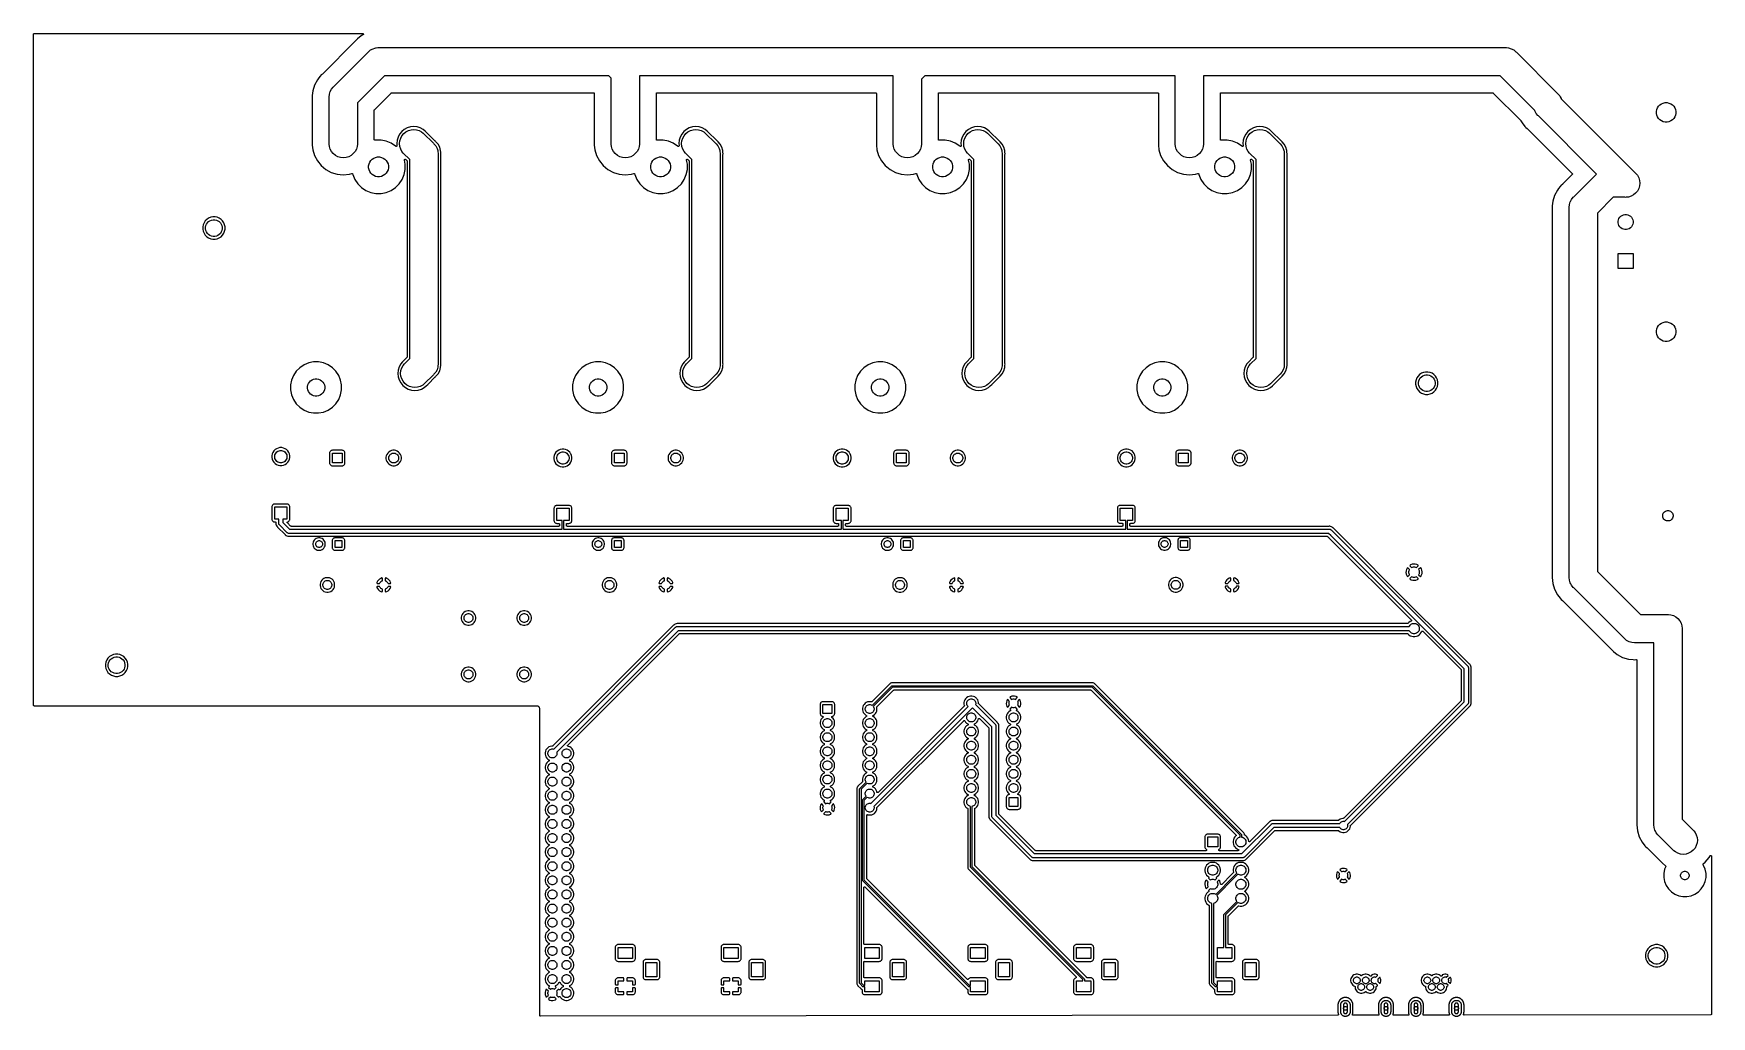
# Model space of a CAD drawing. Extents: x 2.6 to 14.5, y -8.4 to -1.4.
import ezdxf

# ---------------------------------------------------------------- set-up
doc = ezdxf.new("R2010")
doc.units = 0
doc.header["$MEASUREMENT"] = 0
doc.layers.add('BLACK', color=7, linetype='CONTINUOUS')

msp = doc.modelspace()

# ---------------------------------------------------------------- linework, layer by layer
at = {"layer": 'BLACK', "linetype": 'CONTINUOUS'}
for p, q in [((2.55398, -1.44291), (2.55404, -1.44245)), ((2.55398, -1.44295), (2.55398, -1.44291)), ((2.55398, -1.44298), (2.55398, -1.44295)), ((2.55398, -1.44295), (2.55398, -1.44295)), ((2.55398, -1.44295), (2.55398, -1.44295)), ((2.55398, -6.20102), (2.55398, -1.44298)), ((2.55404, -1.44245), (2.55409, -1.44198)), ((2.55409, -1.44194), (2.55424, -1.4415)), ((2.55409, -1.44196), (2.55409, -1.44194)), ((2.55409, -1.44198), (2.55409, -1.44196)), ((2.55424, -1.4415), (2.55437, -1.44105)), ((2.55437, -1.44105), (2.55438, -1.44103)), ((2.55438, -1.44103), (2.55439, -1.44101)), ((2.55439, -1.44101), (2.55461, -1.4406)), ((2.55461, -1.4406), (2.55484, -1.44019)), ((2.55484, -1.44019), (2.55485, -1.44017)), ((2.55485, -1.44017), (2.55486, -1.44016)), ((2.55486, -1.44016), (2.55516, -1.4398)), ((2.55516, -1.4398), (2.55546, -1.43944)), ((2.55546, -1.43944), (2.55547, -1.43943)), ((2.55547, -1.43943), (2.55549, -1.43941)), ((2.55549, -1.43941), (2.55585, -1.43912)), ((2.55585, -1.43912), (2.55622, -1.43882)), ((2.55622, -1.43882), (2.55623, -1.43881)), ((2.55623, -1.43881), (2.55625, -1.4388)), ((2.55625, -1.4388), (2.55666, -1.43858)), ((2.55666, -1.43858), (2.55708, -1.43836)), ((2.55708, -1.43836), (2.5571, -1.43836)), ((2.5571, -1.43836), (2.55711, -1.43835)), ((2.55711, -1.43835), (2.55756, -1.43822)), ((2.55756, -1.43822), (2.55801, -1.43808)), ((2.55801, -1.43808), (2.55803, -1.43808)), ((2.55803, -1.43808), (2.55805, -1.43807)), ((2.55805, -1.43807), (2.55852, -1.43803)), ((2.55852, -1.43803), (2.55898, -1.43798)), ((2.55898, -1.43798), (4.88764, -1.43798)), ((4.83675, -1.49024), (4.60225, -1.72473)), ((4.83688, -1.49007), (4.83675, -1.49024)), ((4.83703, -1.48993), (4.83688, -1.49007)), ((4.83708, -1.48987), (4.83703, -1.48993)), ((4.84381, -1.48167), (4.83708, -1.48987)), ((4.85201, -1.47493), (4.84381, -1.48167)), ((4.87731, -1.45418), (4.85201, -1.47493)), ((4.85201, -1.47493), (4.85201, -1.47493)), ((4.89, -1.44739), (4.87731, -1.45418)), ((4.88764, -1.43798), (4.88771, -1.43798)), ((4.88771, -1.43798), (4.88795, -1.43801)), ((4.88795, -1.43801), (4.88819, -1.43801)), ((4.88819, -1.43801), (4.88843, -1.43807)), ((4.88843, -1.43807), (4.88868, -1.43809)), ((4.88868, -1.43809), (4.88891, -1.43817)), ((4.88891, -1.43817), (4.88914, -1.43822)), ((4.88914, -1.43822), (4.88937, -1.43831)), ((4.88937, -1.43831), (4.88961, -1.43839)), ((4.88961, -1.43839), (4.88982, -1.4385)), ((4.88982, -1.4385), (4.89004, -1.4386)), ((4.8902, -1.44726), (4.89, -1.44739)), ((4.89004, -1.4386), (4.89025, -1.43874)), ((4.89041, -1.44715), (4.8902, -1.44726)), ((4.89025, -1.43874), (4.89047, -1.43886)), ((4.8906, -1.44699), (4.89041, -1.44715)), ((4.89047, -1.43886), (4.89065, -1.43901)), ((4.89081, -1.44685), (4.8906, -1.44699)), ((4.89065, -1.43901), (4.89085, -1.43915)), ((4.89098, -1.44668), (4.89081, -1.44685)), ((4.89085, -1.43915), (4.89102, -1.43933)), ((4.89116, -1.44653), (4.89098, -1.44668)), ((4.89102, -1.43933), (4.89121, -1.43949)), ((4.89132, -1.44634), (4.89116, -1.44653)), ((4.89121, -1.43949), (4.89136, -1.43967)), ((4.8915, -1.44616), (4.89132, -1.44634)), ((4.89136, -1.43967), (4.89153, -1.43984)), ((4.89163, -1.44596), (4.8915, -1.44616)), ((4.89153, -1.43984), (4.89167, -1.44005)), ((4.89179, -1.44578), (4.89163, -1.44596)), ((4.89167, -1.44005), (4.89182, -1.44025)), ((4.8919, -1.44556), (4.89179, -1.44578)), ((4.89182, -1.44025), (4.89194, -1.44046)), ((4.89204, -1.44535), (4.8919, -1.44556)), ((4.89194, -1.44046), (4.89207, -1.44066)), ((4.89214, -1.44513), (4.89204, -1.44535)), ((4.89207, -1.44066), (4.89216, -1.44089)), ((4.89225, -1.44492), (4.89214, -1.44513)), ((4.89216, -1.44089), (4.89228, -1.44111)), ((4.89232, -1.44468), (4.89225, -1.44492)), ((4.89228, -1.44111), (4.89234, -1.44134)), ((4.89242, -1.44445), (4.89232, -1.44468)), ((4.89234, -1.44134), (4.89243, -1.44156)), ((4.89247, -1.44422), (4.89242, -1.44445)), ((4.89243, -1.44156), (4.89248, -1.44181)), ((4.89254, -1.44399), (4.89247, -1.44422)), ((4.89248, -1.44181), (4.89255, -1.44205)), ((4.89256, -1.44374), (4.89254, -1.44399)), ((4.89255, -1.44205), (4.89257, -1.44229)), ((4.89261, -1.4435), (4.89256, -1.44374)), ((4.89257, -1.44229), (4.89262, -1.44252)), ((4.89262, -1.44326), (4.89261, -1.4435)), ((4.89262, -1.44252), (4.89262, -1.44277)), ((4.89262, -1.44277), (4.89264, -1.44302)), ((4.89264, -1.44302), (4.89262, -1.44326)), ((4.9443, -1.55444), (4.96167, -1.54515)), ((4.96167, -1.54515), (4.9748, -1.54117)), ((4.9748, -1.54117), (4.98052, -1.53943)), ((4.98052, -1.53943), (4.98248, -1.53924)), ((4.98248, -1.53924), (4.99521, -1.53798)), ((4.99521, -1.53798), (5.00013, -1.5375)), ((4.99521, -1.53798), (4.99521, -1.53798)), ((5.00013, -1.5375), (5.00504, -1.53798)), ((5.00504, -1.53798), (6.66907, -1.53798)), ((6.66907, -1.53798), (6.67398, -1.5375)), ((6.67398, -1.5375), (6.6789, -1.53798)), ((6.6789, -1.53798), (8.8271, -1.53798)), ((8.8271, -1.53798), (8.83202, -1.5375)), ((8.83202, -1.5375), (8.83693, -1.53798)), ((8.83693, -1.53798), (10.7091, -1.53798)), ((10.7091, -1.53798), (10.714, -1.5375)), ((10.714, -1.5375), (10.7189, -1.53798)), ((10.7189, -1.53798), (12.9891, -1.53798)), ((12.9891, -1.53798), (12.994, -1.5375)), ((12.994, -1.5375), (12.9989, -1.53798)), ((12.9989, -1.53798), (13.0136, -1.53943)), ((13.0136, -1.53943), (13.0324, -1.54515)), ((13.0324, -1.54515), (13.0498, -1.55444)), ((4.68276, -1.81393), (4.92594, -1.57075)), ((4.92594, -1.57075), (4.92907, -1.56693)), ((4.92907, -1.56693), (4.9443, -1.55444)), ((13.0498, -1.55444), (13.065, -1.56693)), ((13.065, -1.56693), (13.0682, -1.57075)), ((13.0682, -1.57075), (13.3597, -1.86228)), ((4.56619, -1.76529), (4.54576, -1.80351)), ((4.57738, -1.75165), (4.56619, -1.76529)), ((4.58695, -1.74), (4.57738, -1.75165)), ((4.59368, -1.73179), (4.58695, -1.74)), ((4.58695, -1.74), (4.58695, -1.74)), ((4.60189, -1.72506), (4.59368, -1.73179)), ((4.60204, -1.72491), (4.60189, -1.72506)), ((4.6022, -1.72478), (4.60204, -1.72491)), ((4.60225, -1.72473), (4.6022, -1.72478)), ((5.04155, -1.73798), (4.85, -1.92953)), ((6.63256, -1.73798), (5.04155, -1.73798)), ((6.65, -1.75542), (6.63256, -1.73798)), ((6.65, -2.22302), (6.65, -1.75542)), ((8.65, -1.73798), (6.85, -1.73798)), ((6.85, -1.73798), (6.85, -2.22302)), ((8.65, -2.22302), (8.65, -1.73798)), ((8.87344, -1.73798), (8.85, -1.76142)), ((8.85, -1.76142), (8.85, -2.22302)), ((10.65, -1.73798), (8.87344, -1.73798)), ((10.65, -2.22302), (10.65, -1.73798)), ((12.9526, -1.73798), (10.85, -1.73798)), ((10.85, -1.73798), (10.85, -2.22302)), ((13.1989, -1.98432), (12.9526, -1.73798)), ((4.52998, -1.87755), (4.52894, -1.88811)), ((4.52894, -1.88811), (4.52998, -1.89867)), ((4.53318, -1.84498), (4.52998, -1.87755)), ((4.52998, -1.87755), (4.52998, -1.87755)), ((4.52998, -1.89867), (4.52998, -1.89874)), ((4.52998, -1.89874), (4.52998, -1.89895)), ((4.52998, -1.89895), (4.53, -1.89916)), ((4.53, -1.89916), (4.53, -2.22892)), ((4.54576, -1.80351), (4.53318, -1.84498)), ((4.64952, -1.88811), (4.65145, -1.86851)), ((4.65, -1.89302), (4.64952, -1.88811)), ((4.65, -2.22302), (4.65, -1.89302)), ((4.65145, -1.86851), (4.65717, -1.84966)), ((4.65717, -1.84966), (4.6581, -1.8479)), ((4.6581, -1.8479), (4.66645, -1.83228)), ((4.66645, -1.83228), (4.67895, -1.81706)), ((4.67895, -1.81706), (4.68276, -1.81393)), ((4.97146, -1.97777), (5.08979, -1.85945)), ((5.08979, -1.85945), (5.0898, -1.85944)), ((5.0898, -1.85944), (5.08984, -1.8594)), ((5.0898, -1.85944), (5.0898, -1.85944)), ((5.0898, -1.85944), (5.0898, -1.85944)), ((5.08984, -1.8594), (5.0902, -1.85911)), ((5.0902, -1.85911), (5.09056, -1.85882)), ((5.09056, -1.85882), (5.09058, -1.85881)), ((5.09058, -1.85881), (5.0906, -1.85879)), ((5.0906, -1.85879), (5.09101, -1.85858)), ((5.09101, -1.85858), (5.09142, -1.85836)), ((5.09142, -1.85836), (5.09144, -1.85835)), ((5.09144, -1.85835), (5.09147, -1.85834)), ((5.09147, -1.85834), (5.09191, -1.85821)), ((5.09191, -1.85821), (5.09235, -1.85808)), ((5.09235, -1.85808), (5.09238, -1.85808)), ((5.09238, -1.85808), (5.0924, -1.85807)), ((5.0924, -1.85807), (5.09286, -1.85803)), ((5.09286, -1.85803), (5.09332, -1.85798)), ((5.09332, -1.85798), (6.525, -1.85798)), ((6.525, -1.85798), (6.52503, -1.85798)), ((6.52503, -1.85798), (6.52503, -1.85798)), ((6.52503, -1.85798), (6.52504, -1.85798)), ((6.52504, -1.85798), (6.52507, -1.85799)), ((6.52507, -1.85799), (6.52554, -1.85804)), ((6.52554, -1.85804), (6.52601, -1.85809)), ((6.52601, -1.85809), (6.52602, -1.85809)), ((6.52602, -1.85809), (6.52604, -1.85809)), ((6.52604, -1.85809), (6.52649, -1.85824)), ((6.52649, -1.85824), (6.52694, -1.85838)), ((6.52694, -1.85838), (6.52695, -1.85838)), ((6.52695, -1.85838), (6.52697, -1.85839)), ((6.52697, -1.85839), (6.52738, -1.85862)), ((6.52738, -1.85862), (6.5278, -1.85884)), ((6.5278, -1.85884), (6.52781, -1.85885)), ((6.52781, -1.85885), (6.52782, -1.85886)), ((6.52782, -1.85886), (6.52818, -1.85916)), ((6.52818, -1.85916), (6.52855, -1.85946)), ((6.52855, -1.85946), (6.52856, -1.85948)), ((6.52856, -1.85948), (6.52857, -1.85949)), ((6.52857, -1.85949), (6.52887, -1.85985)), ((6.52887, -1.85985), (6.52916, -1.86022)), ((6.52916, -1.86022), (6.52917, -1.86023)), ((6.52917, -1.86023), (6.52918, -1.86025)), ((6.52918, -1.86025), (6.5294, -1.86066)), ((6.5294, -1.86066), (6.52962, -1.86108)), ((6.52962, -1.86108), (6.52963, -1.8611)), ((6.52963, -1.8611), (6.52964, -1.86111)), ((6.52964, -1.86111), (6.52977, -1.86156)), ((6.52977, -1.86156), (6.5299, -1.86201)), ((6.5299, -1.86201), (6.52991, -1.86203)), ((6.52991, -1.86203), (6.52991, -1.86205)), ((6.52991, -1.86205), (6.52995, -1.86252)), ((6.52995, -1.86252), (6.53, -1.86298)), ((6.53, -1.86298), (6.53, -2.22892)), ((6.97, -1.86291), (6.97005, -1.86245)), ((6.97, -1.86295), (6.97, -1.86291)), ((6.97, -1.86298), (6.97, -1.86295)), ((6.97, -1.86295), (6.97, -1.86295)), ((6.97, -1.86295), (6.97, -1.86295)), ((6.97, -2.18922), (6.97, -1.86298)), ((6.97005, -1.86245), (6.9701, -1.86198)), ((6.9701, -1.86198), (6.97011, -1.86196)), ((6.97011, -1.86195), (6.97025, -1.8615)), ((6.97011, -1.86196), (6.97011, -1.86195)), ((6.97025, -1.8615), (6.97039, -1.86105)), ((6.97039, -1.86105), (6.9704, -1.86103)), ((6.9704, -1.86101), (6.97063, -1.8606)), ((6.9704, -1.86103), (6.9704, -1.86101)), ((6.97063, -1.8606), (6.97085, -1.86019)), ((6.97085, -1.86019), (6.97087, -1.86018)), ((6.97087, -1.86016), (6.97118, -1.8598)), ((6.97087, -1.86018), (6.97087, -1.86016)), ((6.97118, -1.8598), (6.97148, -1.85944)), ((6.97148, -1.85944), (6.97149, -1.85943)), ((6.97149, -1.85943), (6.9715, -1.85941)), ((6.9715, -1.85941), (6.97187, -1.85912)), ((6.97187, -1.85912), (6.97223, -1.85882)), ((6.97223, -1.85882), (6.97225, -1.85881)), ((6.97225, -1.85881), (6.97226, -1.8588)), ((6.97226, -1.8588), (6.97268, -1.85858)), ((6.97268, -1.85858), (6.97309, -1.85836)), ((6.97309, -1.85836), (6.97311, -1.85836)), ((6.97311, -1.85836), (6.97313, -1.85835)), ((6.97313, -1.85835), (6.97358, -1.85822)), ((6.97358, -1.85822), (6.97403, -1.85808)), ((6.97403, -1.85808), (6.97405, -1.85808)), ((6.97405, -1.85808), (6.97406, -1.85807)), ((6.97406, -1.85807), (6.97453, -1.85803)), ((6.97453, -1.85803), (6.975, -1.85798)), ((6.975, -1.85798), (8.525, -1.85798)), ((8.525, -1.85798), (8.52503, -1.85798)), ((8.52503, -1.85798), (8.52503, -1.85798)), ((8.52503, -1.85798), (8.52504, -1.85798)), ((8.52504, -1.85798), (8.52507, -1.85799)), ((8.52507, -1.85799), (8.52554, -1.85804)), ((8.52554, -1.85804), (8.52601, -1.85809)), ((8.52601, -1.85809), (8.52602, -1.85809)), ((8.52602, -1.85809), (8.52604, -1.85809)), ((8.52604, -1.85809), (8.52649, -1.85824)), ((8.52649, -1.85824), (8.52694, -1.85838)), ((8.52694, -1.85838), (8.52695, -1.85838)), ((8.52695, -1.85838), (8.52697, -1.85839)), ((8.52697, -1.85839), (8.52738, -1.85862)), ((8.52738, -1.85862), (8.5278, -1.85884)), ((8.5278, -1.85884), (8.52781, -1.85885)), ((8.52781, -1.85885), (8.52782, -1.85886)), ((8.52782, -1.85886), (8.52818, -1.85916)), ((8.52818, -1.85916), (8.52855, -1.85946)), ((8.52855, -1.85946), (8.52856, -1.85948)), ((8.52856, -1.85948), (8.52857, -1.85949)), ((8.52857, -1.85949), (8.52887, -1.85985)), ((8.52887, -1.85985), (8.52916, -1.86022)), ((8.52916, -1.86022), (8.52917, -1.86023)), ((8.52917, -1.86023), (8.52918, -1.86025)), ((8.52918, -1.86025), (8.5294, -1.86066)), ((8.5294, -1.86066), (8.52962, -1.86108)), ((8.52962, -1.86108), (8.52963, -1.8611)), ((8.52963, -1.8611), (8.52964, -1.86111)), ((8.52964, -1.86111), (8.52977, -1.86156)), ((8.52977, -1.86156), (8.5299, -1.86201)), ((8.5299, -1.86201), (8.52991, -1.86203)), ((8.52991, -1.86203), (8.52991, -1.86205)), ((8.52991, -1.86205), (8.52995, -1.86252)), ((8.52995, -1.86252), (8.53, -1.86298)), ((8.53, -1.86298), (8.53, -2.22892)), ((8.97, -1.86291), (8.97005, -1.86245)), ((8.97, -1.86295), (8.97, -1.86291)), ((8.97, -1.86298), (8.97, -1.86295)), ((8.97, -1.86295), (8.97, -1.86295)), ((8.97, -1.86295), (8.97, -1.86295)), ((8.97, -2.18922), (8.97, -1.86298)), ((8.97005, -1.86245), (8.9701, -1.86198)), ((8.9701, -1.86198), (8.97011, -1.86196)), ((8.97011, -1.86195), (8.97025, -1.8615)), ((8.97011, -1.86196), (8.97011, -1.86195)), ((8.97025, -1.8615), (8.97039, -1.86105)), ((8.97039, -1.86105), (8.9704, -1.86103)), ((8.9704, -1.86101), (8.97063, -1.8606)), ((8.9704, -1.86103), (8.9704, -1.86101)), ((8.97063, -1.8606), (8.97085, -1.86019)), ((8.97085, -1.86019), (8.97087, -1.86018)), ((8.97087, -1.86016), (8.97118, -1.8598)), ((8.97087, -1.86018), (8.97087, -1.86016)), ((8.97118, -1.8598), (8.97148, -1.85944)), ((8.97148, -1.85944), (8.97149, -1.85943)), ((8.97149, -1.85943), (8.9715, -1.85941)), ((8.9715, -1.85941), (8.97187, -1.85912)), ((8.97187, -1.85912), (8.97223, -1.85882)), ((8.97223, -1.85882), (8.97225, -1.85881)), ((8.97225, -1.85881), (8.97226, -1.8588)), ((8.97226, -1.8588), (8.97268, -1.85858)), ((8.97268, -1.85858), (8.97309, -1.85836)), ((8.97309, -1.85836), (8.97311, -1.85836)), ((8.97311, -1.85836), (8.97313, -1.85835)), ((8.97313, -1.85835), (8.97358, -1.85822)), ((8.97358, -1.85822), (8.97403, -1.85808)), ((8.97403, -1.85808), (8.97405, -1.85808)), ((8.97405, -1.85808), (8.97406, -1.85807)), ((8.97406, -1.85807), (8.97453, -1.85803)), ((8.97453, -1.85803), (8.975, -1.85798)), ((8.975, -1.85798), (10.525, -1.85798)), ((10.525, -1.85798), (10.525, -1.85798)), ((10.525, -1.85798), (10.525, -1.85798)), ((10.525, -1.85798), (10.525, -1.85798)), ((10.525, -1.85798), (10.5251, -1.85799)), ((10.5251, -1.85799), (10.5255, -1.85804)), ((10.5255, -1.85804), (10.526, -1.85809)), ((10.526, -1.85809), (10.526, -1.85809)), ((10.526, -1.85809), (10.526, -1.85809)), ((10.526, -1.85809), (10.5265, -1.85824)), ((10.5265, -1.85824), (10.5269, -1.85838)), ((10.5269, -1.85838), (10.527, -1.85838)), ((10.527, -1.85838), (10.527, -1.85839)), ((10.527, -1.85839), (10.5274, -1.85862)), ((10.5274, -1.85862), (10.5278, -1.85884)), ((10.5278, -1.85884), (10.5278, -1.85885)), ((10.5278, -1.85885), (10.5278, -1.85886)), ((10.5278, -1.85886), (10.5282, -1.85916)), ((10.5282, -1.85916), (10.5285, -1.85946)), ((10.5285, -1.85946), (10.5286, -1.85948)), ((10.5286, -1.85948), (10.5286, -1.85949)), ((10.5286, -1.85949), (10.5289, -1.85985)), ((10.5289, -1.85985), (10.5292, -1.86022)), ((10.5292, -1.86022), (10.5292, -1.86023)), ((10.5292, -1.86023), (10.5292, -1.86025)), ((10.5292, -1.86025), (10.5294, -1.86066)), ((10.5294, -1.86066), (10.5296, -1.86108)), ((10.5296, -1.86108), (10.5296, -1.8611)), ((10.5296, -1.8611), (10.5296, -1.86111)), ((10.5296, -1.86111), (10.5298, -1.86156)), ((10.5298, -1.86156), (10.5299, -1.86201)), ((10.5299, -1.86201), (10.5299, -1.86203)), ((10.5299, -1.86203), (10.5299, -1.86205)), ((10.5299, -1.86205), (10.53, -1.86252)), ((10.53, -1.86252), (10.53, -1.86298)), ((10.53, -1.86298), (10.53, -2.22892)), ((10.97, -1.86291), (10.9701, -1.86245)), ((10.97, -1.86295), (10.97, -1.86291)), ((10.97, -1.86298), (10.97, -1.86295)), ((10.97, -1.86295), (10.97, -1.86295)), ((10.97, -1.86295), (10.97, -1.86295)), ((10.97, -2.18922), (10.97, -1.86298)), ((10.9701, -1.86195), (10.9703, -1.8615)), ((10.9701, -1.86196), (10.9701, -1.86195)), ((10.9701, -1.86198), (10.9701, -1.86196)), ((10.9701, -1.86245), (10.9701, -1.86198)), ((10.9703, -1.8615), (10.9704, -1.86105)), ((10.9704, -1.86101), (10.9706, -1.8606)), ((10.9704, -1.86103), (10.9704, -1.86101)), ((10.9704, -1.86105), (10.9704, -1.86103)), ((10.9706, -1.8606), (10.9709, -1.86019)), ((10.9709, -1.86016), (10.9712, -1.8598)), ((10.9709, -1.86018), (10.9709, -1.86016)), ((10.9709, -1.86019), (10.9709, -1.86018)), ((10.9712, -1.8598), (10.9715, -1.85944)), ((10.9715, -1.85941), (10.9719, -1.85912)), ((10.9715, -1.85943), (10.9715, -1.85941)), ((10.9715, -1.85944), (10.9715, -1.85943)), ((10.9719, -1.85912), (10.9722, -1.85882)), ((10.9722, -1.85881), (10.9723, -1.8588)), ((10.9722, -1.85882), (10.9722, -1.85881)), ((10.9723, -1.8588), (10.9727, -1.85858)), ((10.9727, -1.85858), (10.9731, -1.85836)), ((10.9731, -1.85835), (10.9736, -1.85822)), ((10.9731, -1.85836), (10.9731, -1.85835)), ((10.9731, -1.85836), (10.9731, -1.85836)), ((10.9736, -1.85822), (10.974, -1.85808)), ((10.974, -1.85808), (10.9741, -1.85807)), ((10.974, -1.85808), (10.974, -1.85808)), ((10.9741, -1.85807), (10.9745, -1.85803)), ((10.9745, -1.85803), (10.975, -1.85798)), ((10.975, -1.85798), (12.9008, -1.85798)), ((12.9008, -1.85798), (12.9008, -1.85798)), ((12.9008, -1.85798), (12.9008, -1.85798)), ((12.9008, -1.85798), (12.9008, -1.85798)), ((12.9008, -1.85798), (12.9009, -1.85799)), ((12.9009, -1.85799), (12.9013, -1.85804)), ((12.9013, -1.85804), (12.9018, -1.85808)), ((12.9018, -1.85808), (12.9018, -1.85809)), ((12.9018, -1.85809), (12.9018, -1.85809)), ((12.9018, -1.85809), (12.9023, -1.85823)), ((12.9023, -1.85823), (12.9027, -1.85837)), ((12.9027, -1.85837), (12.9027, -1.85838)), ((12.9027, -1.85838), (12.9028, -1.85839)), ((12.9028, -1.85839), (12.9032, -1.85861)), ((12.9032, -1.85861), (12.9036, -1.85883)), ((12.9036, -1.85883), (12.9036, -1.85885)), ((12.9036, -1.85885), (12.9036, -1.85886)), ((12.9036, -1.85886), (12.904, -1.85916)), ((12.904, -1.85916), (12.9043, -1.85945)), ((12.9043, -1.85945), (13.0997, -2.05486)), ((13.3597, -1.86228), (13.3635, -1.86542)), ((13.3635, -1.86542), (13.376, -1.88064)), ((13.376, -1.88064), (13.3792, -1.8866)), ((13.3792, -1.8866), (13.3853, -1.89801)), ((13.3853, -1.89801), (13.386, -1.90044)), ((13.386, -1.90044), (13.9102, -2.42463)), ((4.85, -1.92953), (4.85, -2.22302)), ((4.97, -1.98124), (4.97005, -1.98078)), ((4.97, -1.98129), (4.97, -1.98124)), ((4.97, -1.98131), (4.97, -1.98129)), ((4.97, -1.98129), (4.97, -1.98129)), ((4.97, -1.98129), (4.97, -1.98129)), ((4.97, -2.18922), (4.97, -1.98131)), ((4.97005, -1.98078), (4.9701, -1.98032)), ((4.9701, -1.98032), (4.97011, -1.98029)), ((4.97011, -1.98027), (4.97025, -1.97983)), ((4.97011, -1.98029), (4.97011, -1.98027)), ((4.97025, -1.97983), (4.97038, -1.97939)), ((4.97038, -1.97939), (4.9704, -1.97936)), ((4.9704, -1.97934), (4.97063, -1.97893)), ((4.9704, -1.97936), (4.9704, -1.97934)), ((4.97063, -1.97893), (4.97085, -1.97853)), ((4.97085, -1.97853), (4.97086, -1.97851)), ((4.97086, -1.97851), (4.97087, -1.97848)), ((4.97087, -1.97848), (4.97117, -1.97813)), ((4.97117, -1.97813), (4.97146, -1.97777)), ((13.1996, -1.98674), (13.1989, -1.98432)), ((13.2089, -2.00411), (13.1996, -1.98674)), ((13.2214, -2.01934), (13.2089, -2.00411)), ((13.2252, -2.02247), (13.2214, -2.01934)), ((13.6372, -2.43448), (13.2252, -2.02247)), ((14.0615, -1.99006), (14.0642, -1.97675)), ((14.0615, -2.00364), (14.0615, -1.99006)), ((14.0642, -2.01695), (14.0615, -2.00364)), ((14.0642, -1.97675), (14.0693, -1.96422)), ((14.0693, -2.02949), (14.0642, -2.01695)), ((14.0693, -1.96422), (14.0769, -1.95293)), ((14.0769, -1.95293), (14.0865, -1.94333)), ((14.0865, -1.94333), (14.0978, -1.93579)), ((14.0978, -1.93579), (14.1103, -1.9306)), ((14.1103, -1.9306), (14.1236, -1.92795)), ((14.1236, -1.92795), (14.1372, -1.92795)), ((14.1372, -1.92795), (14.1505, -1.9306)), ((14.1505, -1.9306), (14.163, -1.93579)), ((14.163, -1.93579), (14.1743, -1.94333)), ((14.1743, -1.94333), (14.1839, -1.95293)), ((14.1839, -1.95293), (14.1915, -1.96422)), ((14.1915, -1.96422), (14.1967, -1.97675)), ((14.1967, -2.01695), (14.1915, -2.02949)), ((14.1967, -1.97675), (14.1993, -1.99006)), ((14.1993, -2.00364), (14.1967, -2.01695)), ((14.1993, -1.99006), (14.1993, -2.00364)), ((5.16474, -2.13285), (5.14974, -2.15112)), ((5.18301, -2.11785), (5.16474, -2.13285)), ((5.17895, -2.14706), (5.19417, -2.13456)), ((5.20386, -2.10671), (5.18301, -2.11785)), ((5.19417, -2.13456), (5.21155, -2.12528)), ((5.22648, -2.09985), (5.20386, -2.10671)), ((5.21155, -2.12528), (5.2304, -2.11956)), ((5.25, -2.09753), (5.22648, -2.09985)), ((5.2304, -2.11956), (5.25, -2.11763)), ((5.27352, -2.09985), (5.25, -2.09753)), ((5.25, -2.11763), (5.2696, -2.11956)), ((5.2696, -2.11956), (5.28845, -2.12528)), ((5.29614, -2.10671), (5.27352, -2.09985)), ((5.28845, -2.12528), (5.30583, -2.13456)), ((5.31699, -2.11785), (5.29614, -2.10671)), ((5.30583, -2.13456), (5.31724, -2.14393)), ((5.33068, -2.12909), (5.31699, -2.11785)), ((5.40277, -2.20118), (5.33068, -2.12909)), ((7.16474, -2.13285), (7.14974, -2.15112)), ((7.18301, -2.11785), (7.16474, -2.13285)), ((7.17895, -2.14706), (7.19417, -2.13456)), ((7.20386, -2.10671), (7.18301, -2.11785)), ((7.19417, -2.13456), (7.21155, -2.12528)), ((7.22648, -2.09985), (7.20386, -2.10671)), ((7.21155, -2.12528), (7.2304, -2.11956)), ((7.25, -2.09753), (7.22648, -2.09985)), ((7.2304, -2.11956), (7.25, -2.11763)), ((7.27352, -2.09985), (7.25, -2.09753)), ((7.25, -2.11763), (7.2696, -2.11956)), ((7.2696, -2.11956), (7.28845, -2.12528)), ((7.29614, -2.10671), (7.27352, -2.09985)), ((7.28845, -2.12528), (7.30583, -2.13456)), ((7.31699, -2.11785), (7.29614, -2.10671)), ((7.30583, -2.13456), (7.31724, -2.14393)), ((7.33068, -2.12909), (7.31699, -2.11785)), ((7.40277, -2.20118), (7.33068, -2.12909)), ((9.16474, -2.13285), (9.14974, -2.15112)), ((9.18301, -2.11785), (9.16474, -2.13285)), ((9.17895, -2.14706), (9.19417, -2.13456)), ((9.20386, -2.10671), (9.18301, -2.11785)), ((9.19417, -2.13456), (9.21155, -2.12528)), ((9.22648, -2.09985), (9.20386, -2.10671)), ((9.21155, -2.12528), (9.2304, -2.11956)), ((9.25, -2.09753), (9.22648, -2.09985)), ((9.2304, -2.11956), (9.25, -2.11763)), ((9.27352, -2.09985), (9.25, -2.09753)), ((9.25, -2.11763), (9.2696, -2.11956)), ((9.2696, -2.11956), (9.28845, -2.12528)), ((9.29614, -2.10671), (9.27352, -2.09985)), ((9.28845, -2.12528), (9.30583, -2.13456)), ((9.31699, -2.11785), (9.29614, -2.10671)), ((9.30583, -2.13456), (9.31724, -2.14393)), ((9.33068, -2.12909), (9.31699, -2.11785)), ((9.40277, -2.20118), (9.33068, -2.12909)), ((11.1647, -2.13285), (11.1497, -2.15112)), ((11.183, -2.11785), (11.1647, -2.13285)), ((11.1789, -2.14706), (11.1942, -2.13456)), ((11.2039, -2.10671), (11.183, -2.11785)), ((11.1942, -2.13456), (11.2115, -2.12528)), ((11.2265, -2.09985), (11.2039, -2.10671)), ((11.2115, -2.12528), (11.2304, -2.11956)), ((11.25, -2.09753), (11.2265, -2.09985)), ((11.2304, -2.11956), (11.25, -2.11763)), ((11.2735, -2.09985), (11.25, -2.09753)), ((11.25, -2.11763), (11.2696, -2.11956)), ((11.2696, -2.11956), (11.2885, -2.12528)), ((11.2961, -2.10671), (11.2735, -2.09985)), ((11.2885, -2.12528), (11.3058, -2.13456)), ((11.317, -2.11785), (11.2961, -2.10671)), ((11.3058, -2.13456), (11.3172, -2.14393)), ((11.3307, -2.12909), (11.317, -2.11785)), ((11.4028, -2.20118), (11.3307, -2.12909)), ((13.0997, -2.05486), (13.0998, -2.05491)), ((13.0998, -2.05491), (13.0999, -2.05508)), ((13.0999, -2.05508), (13.1001, -2.05523)), ((13.1001, -2.05523), (13.1002, -2.05546)), ((13.1002, -2.05546), (13.1004, -2.05567)), ((13.1004, -2.05567), (13.1005, -2.05586)), ((13.1005, -2.05586), (13.1006, -2.05604)), ((13.1006, -2.05604), (13.1087, -2.0711)), ((13.1087, -2.0711), (13.1294, -2.0964)), ((13.1294, -2.0964), (13.1294, -2.0964)), ((13.1294, -2.0964), (13.1362, -2.1046)), ((13.1362, -2.1046), (13.1444, -2.11134)), ((13.1444, -2.11134), (13.1444, -2.11138)), ((13.1444, -2.11138), (13.1446, -2.11153)), ((13.1446, -2.11153), (13.1447, -2.11167)), ((13.1447, -2.11167), (13.464, -2.43095)), ((14.0769, -2.04077), (14.0693, -2.02949)), ((14.0865, -2.05037), (14.0769, -2.04077)), ((14.0978, -2.05791), (14.0865, -2.05037)), ((14.1103, -2.0631), (14.0978, -2.05791)), ((14.1236, -2.06575), (14.1103, -2.0631)), ((14.1372, -2.06575), (14.1236, -2.06575)), ((14.1505, -2.0631), (14.1372, -2.06575)), ((14.163, -2.05791), (14.1505, -2.0631)), ((14.1743, -2.05037), (14.163, -2.05791)), ((14.1839, -2.04077), (14.1743, -2.05037)), ((14.1915, -2.02949), (14.1839, -2.04077)), ((4.53, -2.22892), (4.53318, -2.26124)), ((4.65145, -2.23771), (4.65, -2.22302)), ((4.65717, -2.25656), (4.65145, -2.23771)), ((4.66645, -2.27394), (4.65717, -2.25656)), ((4.84283, -2.25656), (4.83355, -2.27394)), ((4.84855, -2.23771), (4.84283, -2.25656)), ((4.85, -2.22302), (4.84855, -2.23771)), ((4.97005, -2.18969), (4.97, -2.18922)), ((4.97009, -2.19016), (4.97005, -2.18969)), ((4.97009, -2.19018), (4.97009, -2.19016)), ((4.9701, -2.19019), (4.97009, -2.19018)), ((4.97023, -2.19064), (4.9701, -2.19019)), ((4.97037, -2.1911), (4.97023, -2.19064)), ((4.97037, -2.19111), (4.97037, -2.1911)), ((4.97038, -2.19113), (4.97037, -2.19111)), ((4.9706, -2.19155), (4.97038, -2.19113)), ((4.97082, -2.19196), (4.9706, -2.19155)), ((4.97083, -2.19198), (4.97082, -2.19196)), ((4.97084, -2.19199), (4.97083, -2.19198)), ((4.97114, -2.19236), (4.97084, -2.19199)), ((4.97143, -2.19272), (4.97114, -2.19236)), ((4.97144, -2.19273), (4.97143, -2.19272)), ((4.97145, -2.19275), (4.97144, -2.19273)), ((4.97181, -2.19305), (4.97145, -2.19275)), ((4.97218, -2.19335), (4.97181, -2.19305)), ((4.97219, -2.19336), (4.97218, -2.19335)), ((4.9722, -2.19337), (4.97219, -2.19336)), ((4.97262, -2.19359), (4.9722, -2.19337)), ((4.97303, -2.19382), (4.97262, -2.19359)), ((4.97305, -2.19383), (4.97303, -2.19382)), ((4.97306, -2.19383), (4.97305, -2.19383)), ((4.97352, -2.19397), (4.97306, -2.19383)), ((4.97396, -2.19412), (4.97352, -2.19397)), ((4.97398, -2.19412), (4.97396, -2.19412)), ((4.97399, -2.19412), (4.97398, -2.19412)), ((4.97446, -2.19417), (4.97399, -2.19412)), ((4.97493, -2.19422), (4.97446, -2.19417)), ((4.97495, -2.19422), (4.97493, -2.19422)), ((4.97497, -2.19422), (4.97495, -2.19422)), ((4.97543, -2.19418), (4.97497, -2.19422)), ((4.97591, -2.19414), (4.97543, -2.19418)), ((4.97594, -2.19413), (4.97591, -2.19414)), ((4.97598, -2.19413), (4.97594, -2.19413)), ((4.97594, -2.19413), (4.97594, -2.19413)), ((4.97594, -2.19413), (4.97594, -2.19413)), ((4.98129, -2.19307), (4.97598, -2.19413)), ((5.01871, -2.19307), (4.98129, -2.19307)), ((5.05542, -2.20037), (5.01871, -2.19307)), ((5.09, -2.2147), (5.05542, -2.20037)), ((5.12112, -2.23549), (5.09, -2.2147)), ((5.12234, -2.23671), (5.12112, -2.23549)), ((5.12253, -2.23686), (5.12234, -2.23671)), ((5.12269, -2.23703), (5.12253, -2.23686)), ((5.1229, -2.23717), (5.12269, -2.23703)), ((5.1231, -2.23733), (5.1229, -2.23717)), ((5.12331, -2.23745), (5.1231, -2.23733)), ((5.1235, -2.23758), (5.12331, -2.23745)), ((5.12374, -2.23768), (5.1235, -2.23758)), ((5.12396, -2.23779), (5.12374, -2.23768)), ((5.12418, -2.23786), (5.12396, -2.23779)), ((5.1244, -2.23796), (5.12418, -2.23786)), ((5.12465, -2.23801), (5.1244, -2.23796)), ((5.12489, -2.23808), (5.12465, -2.23801)), ((5.12513, -2.2381), (5.12489, -2.23808)), ((5.12536, -2.23815), (5.12513, -2.2381)), ((5.12561, -2.23815), (5.12536, -2.23815)), ((5.12586, -2.23818), (5.12561, -2.23815)), ((5.1261, -2.23816), (5.12586, -2.23818)), ((5.12633, -2.23816), (5.1261, -2.23816)), ((5.12658, -2.23811), (5.12633, -2.23816)), ((5.12683, -2.23809), (5.12658, -2.23811)), ((5.12706, -2.23802), (5.12683, -2.23809)), ((5.12729, -2.23797), (5.12706, -2.23802)), ((5.12753, -2.23788), (5.12729, -2.23797)), ((5.12777, -2.23781), (5.12753, -2.23788)), ((5.12798, -2.2377), (5.12777, -2.23781)), ((5.1282, -2.23761), (5.12798, -2.2377)), ((5.12841, -2.23747), (5.1282, -2.23761)), ((5.12863, -2.23735), (5.12841, -2.23747)), ((5.12882, -2.2372), (5.12863, -2.23735)), ((5.12901, -2.23707), (5.12882, -2.2372)), ((5.12919, -2.2369), (5.12901, -2.23707)), ((5.12939, -2.23674), (5.12919, -2.2369)), ((5.12954, -2.23656), (5.12939, -2.23674)), ((5.13174, -2.19459), (5.12942, -2.21811)), ((5.12942, -2.21811), (5.13086, -2.23269)), ((5.12971, -2.23639), (5.12954, -2.23656)), ((5.12985, -2.23618), (5.12971, -2.23639)), ((5.13001, -2.23599), (5.12985, -2.23618)), ((5.13013, -2.23578), (5.13001, -2.23599)), ((5.13026, -2.23559), (5.13013, -2.23578)), ((5.13036, -2.23535), (5.13026, -2.23559)), ((5.13048, -2.23513), (5.13036, -2.23535)), ((5.13055, -2.23491), (5.13048, -2.23513)), ((5.13065, -2.23469), (5.13055, -2.23491)), ((5.1307, -2.23444), (5.13065, -2.23469)), ((5.13077, -2.2342), (5.1307, -2.23444)), ((5.1308, -2.23397), (5.13077, -2.2342)), ((5.13085, -2.23373), (5.1308, -2.23397)), ((5.13088, -2.23323), (5.13085, -2.23348)), ((5.13085, -2.23348), (5.13085, -2.23373)), ((5.13086, -2.23269), (5.13086, -2.23276)), ((5.13086, -2.23276), (5.13086, -2.23299)), ((5.13086, -2.23299), (5.13088, -2.23323)), ((5.1386, -2.17197), (5.13174, -2.19459)), ((5.14974, -2.15112), (5.1386, -2.17197)), ((5.14952, -2.21811), (5.15145, -2.19851)), ((5.15145, -2.23771), (5.14952, -2.21811)), ((5.15145, -2.19851), (5.15717, -2.17966)), ((5.15717, -2.25656), (5.15145, -2.23771)), ((5.15717, -2.17966), (5.16645, -2.16228)), ((5.16645, -2.27394), (5.15717, -2.25656)), ((5.16645, -2.16228), (5.17895, -2.14706)), ((5.31724, -2.14393), (5.3895, -2.21619)), ((5.3895, -2.21619), (5.39332, -2.21932)), ((5.39332, -2.21932), (5.40581, -2.23455)), ((5.40294, -2.20131), (5.40277, -2.20118)), ((5.40308, -2.20146), (5.40294, -2.20131)), ((5.40314, -2.20151), (5.40308, -2.20146)), ((5.40753, -2.20511), (5.40314, -2.20151)), ((5.40581, -2.23455), (5.4151, -2.25192)), ((5.42252, -2.22338), (5.40753, -2.20511)), ((5.4151, -2.25192), (5.42004, -2.26822)), ((5.43367, -2.24423), (5.42252, -2.22338)), ((5.44053, -2.26685), (5.43367, -2.24423)), ((6.53, -2.22892), (6.53318, -2.26124)), ((6.65145, -2.23771), (6.65, -2.22302)), ((6.65717, -2.25656), (6.65145, -2.23771)), ((6.66645, -2.27394), (6.65717, -2.25656)), ((6.84283, -2.25656), (6.83355, -2.27394)), ((6.84855, -2.23771), (6.84283, -2.25656)), ((6.85, -2.22302), (6.84855, -2.23771)), ((6.97005, -2.18969), (6.97, -2.18922)), ((6.97009, -2.19016), (6.97005, -2.18969)), ((6.97009, -2.19018), (6.97009, -2.19016)), ((6.9701, -2.19019), (6.97009, -2.19018)), ((6.97023, -2.19064), (6.9701, -2.19019)), ((6.97037, -2.1911), (6.97023, -2.19064)), ((6.97037, -2.19111), (6.97037, -2.1911)), ((6.97038, -2.19113), (6.97037, -2.19111)), ((6.9706, -2.19155), (6.97038, -2.19113)), ((6.97082, -2.19196), (6.9706, -2.19155)), ((6.97083, -2.19198), (6.97082, -2.19196)), ((6.97084, -2.19199), (6.97083, -2.19198)), ((6.97114, -2.19236), (6.97084, -2.19199)), ((6.97143, -2.19272), (6.97114, -2.19236)), ((6.97144, -2.19273), (6.97143, -2.19272)), ((6.97145, -2.19275), (6.97144, -2.19273)), ((6.97181, -2.19305), (6.97145, -2.19275)), ((6.97218, -2.19335), (6.97181, -2.19305)), ((6.97219, -2.19336), (6.97218, -2.19335)), ((6.9722, -2.19337), (6.97219, -2.19336)), ((6.97262, -2.19359), (6.9722, -2.19337)), ((6.97303, -2.19382), (6.97262, -2.19359)), ((6.97305, -2.19383), (6.97303, -2.19382)), ((6.97306, -2.19383), (6.97305, -2.19383)), ((6.97352, -2.19397), (6.97306, -2.19383)), ((6.97396, -2.19412), (6.97352, -2.19397)), ((6.97398, -2.19412), (6.97396, -2.19412)), ((6.97399, -2.19412), (6.97398, -2.19412)), ((6.97446, -2.19417), (6.97399, -2.19412)), ((6.97493, -2.19422), (6.97446, -2.19417)), ((6.97495, -2.19422), (6.97493, -2.19422)), ((6.97497, -2.19422), (6.97495, -2.19422)), ((6.97543, -2.19418), (6.97497, -2.19422)), ((6.97591, -2.19414), (6.97543, -2.19418)), ((6.97594, -2.19413), (6.97591, -2.19414)), ((6.97598, -2.19413), (6.97594, -2.19413)), ((6.97594, -2.19413), (6.97594, -2.19413)), ((6.97594, -2.19413), (6.97594, -2.19413)), ((6.98129, -2.19307), (6.97598, -2.19413)), ((7.01871, -2.19307), (6.98129, -2.19307)), ((7.05542, -2.20037), (7.01871, -2.19307)), ((7.09, -2.2147), (7.05542, -2.20037)), ((7.12112, -2.23549), (7.09, -2.2147)), ((7.12234, -2.23671), (7.12112, -2.23549)), ((7.12253, -2.23686), (7.12234, -2.23671)), ((7.12269, -2.23703), (7.12253, -2.23686)), ((7.1229, -2.23717), (7.12269, -2.23703)), ((7.1231, -2.23733), (7.1229, -2.23717)), ((7.12331, -2.23745), (7.1231, -2.23733)), ((7.1235, -2.23758), (7.12331, -2.23745)), ((7.12374, -2.23768), (7.1235, -2.23758)), ((7.12396, -2.23779), (7.12374, -2.23768)), ((7.12418, -2.23786), (7.12396, -2.23779)), ((7.1244, -2.23796), (7.12418, -2.23786)), ((7.12465, -2.23801), (7.1244, -2.23796)), ((7.12489, -2.23808), (7.12465, -2.23801)), ((7.12513, -2.2381), (7.12489, -2.23808)), ((7.12536, -2.23815), (7.12513, -2.2381)), ((7.12561, -2.23815), (7.12536, -2.23815)), ((7.12586, -2.23818), (7.12561, -2.23815)), ((7.1261, -2.23816), (7.12586, -2.23818)), ((7.12633, -2.23816), (7.1261, -2.23816)), ((7.12658, -2.23811), (7.12633, -2.23816)), ((7.12683, -2.23809), (7.12658, -2.23811)), ((7.12706, -2.23802), (7.12683, -2.23809)), ((7.12729, -2.23797), (7.12706, -2.23802)), ((7.12753, -2.23788), (7.12729, -2.23797)), ((7.12777, -2.23781), (7.12753, -2.23788)), ((7.12798, -2.2377), (7.12777, -2.23781)), ((7.1282, -2.23761), (7.12798, -2.2377)), ((7.12841, -2.23747), (7.1282, -2.23761)), ((7.12863, -2.23735), (7.12841, -2.23747)), ((7.12882, -2.2372), (7.12863, -2.23735)), ((7.12901, -2.23707), (7.12882, -2.2372)), ((7.12919, -2.2369), (7.12901, -2.23707)), ((7.12939, -2.23674), (7.12919, -2.2369)), ((7.12954, -2.23656), (7.12939, -2.23674)), ((7.13174, -2.19459), (7.12942, -2.21811)), ((7.12942, -2.21811), (7.13086, -2.23269)), ((7.12971, -2.23639), (7.12954, -2.23656)), ((7.12985, -2.23618), (7.12971, -2.23639)), ((7.13001, -2.23599), (7.12985, -2.23618)), ((7.13013, -2.23578), (7.13001, -2.23599)), ((7.13026, -2.23559), (7.13013, -2.23578)), ((7.13036, -2.23535), (7.13026, -2.23559)), ((7.13048, -2.23513), (7.13036, -2.23535)), ((7.13055, -2.23491), (7.13048, -2.23513)), ((7.13065, -2.23469), (7.13055, -2.23491)), ((7.1307, -2.23444), (7.13065, -2.23469)), ((7.13077, -2.2342), (7.1307, -2.23444)), ((7.1308, -2.23397), (7.13077, -2.2342)), ((7.13085, -2.23373), (7.1308, -2.23397)), ((7.13088, -2.23323), (7.13085, -2.23348)), ((7.13085, -2.23348), (7.13085, -2.23373)), ((7.13086, -2.23269), (7.13086, -2.23276)), ((7.13086, -2.23276), (7.13086, -2.23299)), ((7.13086, -2.23299), (7.13088, -2.23323)), ((7.1386, -2.17197), (7.13174, -2.19459)), ((7.14974, -2.15112), (7.1386, -2.17197)), ((7.14952, -2.21811), (7.15145, -2.19851)), ((7.15145, -2.23771), (7.14952, -2.21811)), ((7.15145, -2.19851), (7.15717, -2.17966)), ((7.15717, -2.25656), (7.15145, -2.23771)), ((7.15717, -2.17966), (7.16645, -2.16228)), ((7.16645, -2.27394), (7.15717, -2.25656)), ((7.16645, -2.16228), (7.17895, -2.14706)), ((7.31724, -2.14393), (7.3895, -2.21619)), ((7.3895, -2.21619), (7.39332, -2.21932)), ((7.39332, -2.21932), (7.40581, -2.23455)), ((7.40294, -2.20131), (7.40277, -2.20118)), ((7.40308, -2.20146), (7.40294, -2.20131)), ((7.40314, -2.20151), (7.40308, -2.20146)), ((7.40753, -2.20511), (7.40314, -2.20151)), ((7.40581, -2.23455), (7.4151, -2.25192)), ((7.42252, -2.22338), (7.40753, -2.20511)), ((7.4151, -2.25192), (7.42004, -2.26822)), ((7.43367, -2.24423), (7.42252, -2.22338)), ((7.44053, -2.26685), (7.43367, -2.24423)), ((8.53, -2.22892), (8.53318, -2.26124)), ((8.65145, -2.23771), (8.65, -2.22302)), ((8.65717, -2.25656), (8.65145, -2.23771)), ((8.66645, -2.27394), (8.65717, -2.25656)), ((8.84283, -2.25656), (8.83355, -2.27394)), ((8.84855, -2.23771), (8.84283, -2.25656)), ((8.85, -2.22302), (8.84855, -2.23771)), ((8.97005, -2.18969), (8.97, -2.18922)), ((8.97009, -2.19016), (8.97005, -2.18969)), ((8.97009, -2.19018), (8.97009, -2.19016)), ((8.9701, -2.19019), (8.97009, -2.19018)), ((8.97023, -2.19064), (8.9701, -2.19019)), ((8.97037, -2.1911), (8.97023, -2.19064)), ((8.97037, -2.19111), (8.97037, -2.1911)), ((8.97038, -2.19113), (8.97037, -2.19111)), ((8.9706, -2.19155), (8.97038, -2.19113)), ((8.97082, -2.19196), (8.9706, -2.19155)), ((8.97083, -2.19198), (8.97082, -2.19196)), ((8.97084, -2.19199), (8.97083, -2.19198)), ((8.97114, -2.19236), (8.97084, -2.19199)), ((8.97143, -2.19272), (8.97114, -2.19236)), ((8.97144, -2.19273), (8.97143, -2.19272)), ((8.97145, -2.19275), (8.97144, -2.19273)), ((8.97181, -2.19305), (8.97145, -2.19275)), ((8.97218, -2.19335), (8.97181, -2.19305)), ((8.97219, -2.19336), (8.97218, -2.19335)), ((8.9722, -2.19337), (8.97219, -2.19336)), ((8.97262, -2.19359), (8.9722, -2.19337)), ((8.97303, -2.19382), (8.97262, -2.19359)), ((8.97305, -2.19383), (8.97303, -2.19382)), ((8.97306, -2.19383), (8.97305, -2.19383)), ((8.97352, -2.19397), (8.97306, -2.19383)), ((8.97396, -2.19412), (8.97352, -2.19397)), ((8.97398, -2.19412), (8.97396, -2.19412)), ((8.97399, -2.19412), (8.97398, -2.19412)), ((8.97446, -2.19417), (8.97399, -2.19412)), ((8.97493, -2.19422), (8.97446, -2.19417)), ((8.97495, -2.19422), (8.97493, -2.19422)), ((8.97497, -2.19422), (8.97495, -2.19422)), ((8.97543, -2.19418), (8.97497, -2.19422)), ((8.97591, -2.19414), (8.97543, -2.19418)), ((8.97594, -2.19413), (8.97591, -2.19414)), ((8.97598, -2.19413), (8.97594, -2.19413)), ((8.97594, -2.19413), (8.97594, -2.19413)), ((8.97594, -2.19413), (8.97594, -2.19413)), ((8.98129, -2.19307), (8.97598, -2.19413)), ((9.01871, -2.19307), (8.98129, -2.19307)), ((9.05542, -2.20037), (9.01871, -2.19307)), ((9.09, -2.2147), (9.05542, -2.20037)), ((9.12112, -2.23549), (9.09, -2.2147)), ((9.12234, -2.23671), (9.12112, -2.23549)), ((9.12253, -2.23686), (9.12234, -2.23671)), ((9.12269, -2.23703), (9.12253, -2.23686)), ((9.1229, -2.23717), (9.12269, -2.23703)), ((9.1231, -2.23733), (9.1229, -2.23717)), ((9.12331, -2.23745), (9.1231, -2.23733)), ((9.1235, -2.23758), (9.12331, -2.23745)), ((9.12374, -2.23768), (9.1235, -2.23758)), ((9.12396, -2.23779), (9.12374, -2.23768)), ((9.12418, -2.23786), (9.12396, -2.23779)), ((9.1244, -2.23796), (9.12418, -2.23786)), ((9.12465, -2.23801), (9.1244, -2.23796)), ((9.12489, -2.23808), (9.12465, -2.23801)), ((9.12513, -2.2381), (9.12489, -2.23808)), ((9.12536, -2.23815), (9.12513, -2.2381)), ((9.12561, -2.23815), (9.12536, -2.23815)), ((9.12586, -2.23818), (9.12561, -2.23815)), ((9.1261, -2.23816), (9.12586, -2.23818)), ((9.12633, -2.23816), (9.1261, -2.23816)), ((9.12658, -2.23811), (9.12633, -2.23816)), ((9.12683, -2.23809), (9.12658, -2.23811)), ((9.12706, -2.23802), (9.12683, -2.23809)), ((9.12729, -2.23797), (9.12706, -2.23802)), ((9.12753, -2.23788), (9.12729, -2.23797)), ((9.12777, -2.23781), (9.12753, -2.23788)), ((9.12798, -2.2377), (9.12777, -2.23781)), ((9.1282, -2.23761), (9.12798, -2.2377)), ((9.12841, -2.23747), (9.1282, -2.23761)), ((9.12863, -2.23735), (9.12841, -2.23747)), ((9.12882, -2.2372), (9.12863, -2.23735)), ((9.12901, -2.23707), (9.12882, -2.2372)), ((9.12919, -2.2369), (9.12901, -2.23707)), ((9.12939, -2.23674), (9.12919, -2.2369)), ((9.12954, -2.23656), (9.12939, -2.23674)), ((9.13174, -2.19459), (9.12942, -2.21811)), ((9.12942, -2.21811), (9.13086, -2.23269)), ((9.12971, -2.23639), (9.12954, -2.23656)), ((9.12985, -2.23618), (9.12971, -2.23639)), ((9.13001, -2.23599), (9.12985, -2.23618)), ((9.13013, -2.23578), (9.13001, -2.23599)), ((9.13026, -2.23559), (9.13013, -2.23578)), ((9.13036, -2.23535), (9.13026, -2.23559)), ((9.13048, -2.23513), (9.13036, -2.23535)), ((9.13055, -2.23491), (9.13048, -2.23513)), ((9.13065, -2.23469), (9.13055, -2.23491)), ((9.1307, -2.23444), (9.13065, -2.23469)), ((9.13077, -2.2342), (9.1307, -2.23444)), ((9.1308, -2.23397), (9.13077, -2.2342)), ((9.13085, -2.23373), (9.1308, -2.23397)), ((9.13088, -2.23323), (9.13085, -2.23348)), ((9.13085, -2.23348), (9.13085, -2.23373)), ((9.13086, -2.23269), (9.13086, -2.23276)), ((9.13086, -2.23276), (9.13086, -2.23299)), ((9.13086, -2.23299), (9.13088, -2.23323)), ((9.1386, -2.17197), (9.13174, -2.19459)), ((9.14974, -2.15112), (9.1386, -2.17197)), ((9.14952, -2.21811), (9.15145, -2.19851)), ((9.15145, -2.23771), (9.14952, -2.21811)), ((9.15145, -2.19851), (9.15717, -2.17966)), ((9.15717, -2.25656), (9.15145, -2.23771)), ((9.15717, -2.17966), (9.16645, -2.16228)), ((9.16645, -2.27394), (9.15717, -2.25656)), ((9.16645, -2.16228), (9.17895, -2.14706)), ((9.31724, -2.14393), (9.3895, -2.21619)), ((9.3895, -2.21619), (9.39332, -2.21932)), ((9.39332, -2.21932), (9.40581, -2.23455)), ((9.40294, -2.20131), (9.40277, -2.20118)), ((9.40308, -2.20146), (9.40294, -2.20131)), ((9.40314, -2.20151), (9.40308, -2.20146)), ((9.40753, -2.20511), (9.40314, -2.20151)), ((9.40581, -2.23455), (9.4151, -2.25192)), ((9.42252, -2.22338), (9.40753, -2.20511)), ((9.4151, -2.25192), (9.42004, -2.26822)), ((9.43367, -2.24423), (9.42252, -2.22338)), ((9.44053, -2.26685), (9.43367, -2.24423)), ((10.53, -2.22892), (10.5332, -2.26124)), ((10.6514, -2.23771), (10.65, -2.22302)), ((10.6572, -2.25656), (10.6514, -2.23771)), ((10.6665, -2.27394), (10.6572, -2.25656)), ((10.8428, -2.25656), (10.8335, -2.27394)), ((10.8486, -2.23771), (10.8428, -2.25656)), ((10.85, -2.22302), (10.8486, -2.23771)), ((10.97, -2.18969), (10.97, -2.18922)), ((10.9701, -2.19016), (10.97, -2.18969)), ((10.9701, -2.19018), (10.9701, -2.19016)), ((10.9701, -2.19019), (10.9701, -2.19018)), ((10.9702, -2.19064), (10.9701, -2.19019)), ((10.9704, -2.1911), (10.9702, -2.19064)), ((10.9704, -2.19111), (10.9704, -2.1911)), ((10.9704, -2.19113), (10.9704, -2.19111)), ((10.9706, -2.19155), (10.9704, -2.19113)), ((10.9708, -2.19196), (10.9706, -2.19155)), ((10.9708, -2.19198), (10.9708, -2.19196)), ((10.9708, -2.19199), (10.9708, -2.19198)), ((10.9711, -2.19236), (10.9708, -2.19199)), ((10.9714, -2.19272), (10.9711, -2.19236)), ((10.9714, -2.19273), (10.9714, -2.19272)), ((10.9715, -2.19275), (10.9714, -2.19273)), ((10.9718, -2.19305), (10.9715, -2.19275)), ((10.9722, -2.19335), (10.9718, -2.19305)), ((10.9722, -2.19336), (10.9722, -2.19335)), ((10.9722, -2.19337), (10.9722, -2.19336)), ((10.9726, -2.19359), (10.9722, -2.19337)), ((10.973, -2.19382), (10.9726, -2.19359)), ((10.973, -2.19383), (10.973, -2.19382)), ((10.9731, -2.19383), (10.973, -2.19383)), ((10.9735, -2.19397), (10.9731, -2.19383)), ((10.974, -2.19412), (10.9735, -2.19397)), ((10.9745, -2.19417), (10.974, -2.19412)), ((10.974, -2.19412), (10.974, -2.19412)), ((10.974, -2.19412), (10.974, -2.19412)), ((10.9749, -2.19422), (10.9745, -2.19417)), ((10.975, -2.19422), (10.9749, -2.19422)), ((10.9749, -2.19422), (10.9749, -2.19422)), ((10.9754, -2.19418), (10.975, -2.19422)), ((10.9759, -2.19414), (10.9754, -2.19418)), ((10.976, -2.19413), (10.9759, -2.19413)), ((10.9759, -2.19413), (10.9759, -2.19413)), ((10.9759, -2.19413), (10.9759, -2.19413)), ((10.9759, -2.19413), (10.9759, -2.19414)), ((10.9813, -2.19307), (10.976, -2.19413)), ((11.0187, -2.19307), (10.9813, -2.19307)), ((11.0554, -2.20037), (11.0187, -2.19307)), ((11.09, -2.2147), (11.0554, -2.20037)), ((11.1211, -2.23549), (11.09, -2.2147)), ((11.1223, -2.23671), (11.1211, -2.23549)), ((11.1225, -2.23686), (11.1223, -2.23671)), ((11.1227, -2.23703), (11.1225, -2.23686)), ((11.1229, -2.23717), (11.1227, -2.23703)), ((11.1231, -2.23733), (11.1229, -2.23717)), ((11.1233, -2.23745), (11.1231, -2.23733)), ((11.1235, -2.23758), (11.1233, -2.23745)), ((11.1237, -2.23768), (11.1235, -2.23758)), ((11.124, -2.23779), (11.1237, -2.23768)), ((11.1242, -2.23786), (11.124, -2.23779)), ((11.1244, -2.23796), (11.1242, -2.23786)), ((11.1246, -2.23801), (11.1244, -2.23796)), ((11.1249, -2.23808), (11.1246, -2.23801)), ((11.1251, -2.2381), (11.1249, -2.23808)), ((11.1254, -2.23815), (11.1251, -2.2381)), ((11.1256, -2.23815), (11.1254, -2.23815)), ((11.1259, -2.23818), (11.1256, -2.23815)), ((11.1261, -2.23816), (11.1259, -2.23818)), ((11.1263, -2.23816), (11.1261, -2.23816)), ((11.1266, -2.23811), (11.1263, -2.23816)), ((11.1268, -2.23809), (11.1266, -2.23811)), ((11.1271, -2.23802), (11.1268, -2.23809)), ((11.1273, -2.23797), (11.1271, -2.23802)), ((11.1275, -2.23788), (11.1273, -2.23797)), ((11.1278, -2.23781), (11.1275, -2.23788)), ((11.128, -2.2377), (11.1278, -2.23781)), ((11.1282, -2.23761), (11.128, -2.2377)), ((11.1284, -2.23747), (11.1282, -2.23761)), ((11.1286, -2.23735), (11.1284, -2.23747)), ((11.1288, -2.2372), (11.1286, -2.23735)), ((11.129, -2.23707), (11.1288, -2.2372)), ((11.1292, -2.2369), (11.129, -2.23707)), ((11.1294, -2.23674), (11.1292, -2.2369)), ((11.1317, -2.19459), (11.1294, -2.21811)), ((11.1294, -2.21811), (11.1309, -2.23269)), ((11.1295, -2.23656), (11.1294, -2.23674)), ((11.1297, -2.23639), (11.1295, -2.23656)), ((11.1299, -2.23618), (11.1297, -2.23639)), ((11.13, -2.23599), (11.1299, -2.23618)), ((11.1301, -2.23578), (11.13, -2.23599)), ((11.1303, -2.23559), (11.1301, -2.23578)), ((11.1304, -2.23535), (11.1303, -2.23559)), ((11.1305, -2.23513), (11.1304, -2.23535)), ((11.1306, -2.23491), (11.1305, -2.23513)), ((11.1307, -2.23444), (11.1306, -2.23469)), ((11.1306, -2.23469), (11.1306, -2.23491)), ((11.1308, -2.2342), (11.1307, -2.23444)), ((11.1309, -2.23348), (11.1308, -2.23373)), ((11.1308, -2.23373), (11.1308, -2.23397)), ((11.1308, -2.23397), (11.1308, -2.2342)), ((11.1309, -2.23269), (11.1309, -2.23276)), ((11.1309, -2.23276), (11.1309, -2.23299)), ((11.1309, -2.23299), (11.1309, -2.23323)), ((11.1309, -2.23323), (11.1309, -2.23348)), ((11.1386, -2.17197), (11.1317, -2.19459)), ((11.1497, -2.15112), (11.1386, -2.17197)), ((11.1495, -2.21811), (11.1514, -2.19851)), ((11.1514, -2.23771), (11.1495, -2.21811)), ((11.1514, -2.19851), (11.1572, -2.17966)), ((11.1572, -2.25656), (11.1514, -2.23771)), ((11.1572, -2.17966), (11.1665, -2.16228)), ((11.1665, -2.27394), (11.1572, -2.25656)), ((11.1665, -2.16228), (11.1789, -2.14706)), ((11.3172, -2.14393), (11.3895, -2.21619)), ((11.3895, -2.21619), (11.3933, -2.21932)), ((11.3933, -2.21932), (11.4058, -2.23455)), ((11.4029, -2.20131), (11.4028, -2.20118)), ((11.4031, -2.20146), (11.4029, -2.20131)), ((11.4031, -2.20151), (11.4031, -2.20146)), ((11.4075, -2.20511), (11.4031, -2.20151)), ((11.4058, -2.23455), (11.4151, -2.25192)), ((11.4225, -2.22338), (11.4075, -2.20511)), ((11.4151, -2.25192), (11.42, -2.26822)), ((11.4337, -2.24423), (11.4225, -2.22338)), ((11.4405, -2.26685), (11.4337, -2.24423)), ((4.53318, -2.26124), (4.54576, -2.30271)), ((4.54576, -2.30271), (4.56619, -2.34093)), ((4.56619, -2.34093), (4.59368, -2.37443)), ((4.59368, -2.37443), (4.62718, -2.40192)), ((4.67895, -2.28916), (4.66645, -2.27394)), ((4.69417, -2.30166), (4.67895, -2.28916)), ((4.71155, -2.31095), (4.69417, -2.30166)), ((4.7304, -2.31666), (4.71155, -2.31095)), ((4.75, -2.31859), (4.7304, -2.31666)), ((4.7696, -2.31666), (4.75, -2.31859)), ((4.78845, -2.31095), (4.7696, -2.31666)), ((4.80583, -2.30166), (4.78845, -2.31095)), ((4.82105, -2.28916), (4.80583, -2.30166)), ((4.83355, -2.27394), (4.82105, -2.28916)), ((4.93, -2.37618), (4.93269, -2.36265)), ((4.93, -2.38997), (4.93, -2.37618)), ((4.93269, -2.36265), (4.93797, -2.34991)), ((4.93797, -2.34991), (4.94563, -2.33845)), ((4.94563, -2.33845), (4.95538, -2.3287)), ((4.95538, -2.3287), (4.96684, -2.32104)), ((4.96684, -2.32104), (4.97958, -2.31576)), ((4.97958, -2.31576), (4.99311, -2.31307)), ((4.99311, -2.31307), (5.00689, -2.31307)), ((5.00689, -2.31307), (5.02042, -2.31576)), ((5.02042, -2.31576), (5.03316, -2.32104)), ((5.03316, -2.32104), (5.04462, -2.3287)), ((5.04462, -2.3287), (5.05437, -2.33845)), ((5.05437, -2.33845), (5.06203, -2.34991)), ((5.06203, -2.34991), (5.06731, -2.36265)), ((5.06731, -2.36265), (5.07, -2.37618)), ((5.07, -2.37618), (5.07, -2.38997)), ((5.17582, -2.28535), (5.16645, -2.27394)), ((5.22226, -2.3318), (5.17582, -2.28535)), ((5.18405, -2.33387), (5.1841, -2.33339)), ((5.18405, -2.33388), (5.18405, -2.33387)), ((5.18405, -2.33387), (5.18405, -2.33387)), ((5.18409, -2.33436), (5.18405, -2.33388)), ((5.18413, -2.33484), (5.18409, -2.33436)), ((5.1841, -2.33339), (5.18415, -2.33291)), ((5.18413, -2.33485), (5.18413, -2.33484)), ((5.18414, -2.33491), (5.18413, -2.33485)), ((5.18413, -2.33485), (5.18413, -2.33485)), ((5.18413, -2.33485), (5.18413, -2.33485)), ((5.19, -2.36436), (5.18414, -2.33491)), ((5.18415, -2.3329), (5.1843, -2.33244)), ((5.18415, -2.33291), (5.18415, -2.3329)), ((5.18415, -2.3329), (5.18415, -2.3329)), ((5.1843, -2.33244), (5.18444, -2.33198)), ((5.18444, -2.33198), (5.18445, -2.33197)), ((5.18445, -2.33197), (5.18468, -2.33155)), ((5.18445, -2.33197), (5.18445, -2.33197)), ((5.18468, -2.33155), (5.18491, -2.33112)), ((5.18491, -2.33112), (5.18492, -2.33111)), ((5.18491, -2.33112), (5.18491, -2.33112)), ((5.18492, -2.33111), (5.18523, -2.33074)), ((5.18523, -2.33074), (5.18554, -2.33037)), ((5.18554, -2.33036), (5.18591, -2.33007)), ((5.18554, -2.33037), (5.18554, -2.33036)), ((5.18554, -2.33037), (5.18554, -2.33037)), ((5.18591, -2.33007), (5.18629, -2.32976)), ((5.18629, -2.32976), (5.1863, -2.32976)), ((5.1863, -2.32975), (5.18672, -2.32953)), ((5.1863, -2.32976), (5.1863, -2.32975)), ((5.18672, -2.32953), (5.18716, -2.3293)), ((5.18716, -2.3293), (5.18716, -2.3293)), ((5.18716, -2.3293), (5.18717, -2.3293)), ((5.18717, -2.3293), (5.18763, -2.32916)), ((5.18763, -2.32916), (5.18809, -2.32902)), ((5.18809, -2.32902), (5.1881, -2.32902)), ((5.1881, -2.32902), (5.1886, -2.32898)), ((5.1881, -2.32902), (5.1881, -2.32902)), ((5.1886, -2.32898), (5.18906, -2.32893)), ((5.18906, -2.32893), (5.18907, -2.32893)), ((5.18907, -2.32893), (5.18908, -2.32893)), ((5.18908, -2.32893), (5.18956, -2.32898)), ((5.18956, -2.32898), (5.19003, -2.32903)), ((5.19, -2.40178), (5.19, -2.36436)), ((5.19003, -2.32903), (5.19004, -2.32903)), ((5.19004, -2.32903), (5.19005, -2.32903)), ((5.19005, -2.32903), (5.19052, -2.32918)), ((5.19052, -2.32918), (5.19097, -2.32932)), ((5.19097, -2.32932), (5.19097, -2.32932)), ((5.19097, -2.32932), (5.19098, -2.32932)), ((5.19098, -2.32932), (5.19141, -2.32956)), ((5.19141, -2.32956), (5.19183, -2.32978)), ((5.19183, -2.32978), (5.19183, -2.32978)), ((5.19183, -2.32978), (5.19184, -2.32979)), ((5.19184, -2.32979), (5.19221, -2.33009)), ((5.19221, -2.33009), (5.19258, -2.3304)), ((5.19258, -2.3304), (5.2008, -2.33862)), ((5.2008, -2.33862), (5.20081, -2.33863)), ((5.20081, -2.33863), (5.20081, -2.33863)), ((5.20081, -2.33863), (5.20081, -2.33863)), ((5.20081, -2.33863), (5.20085, -2.33866)), ((5.20085, -2.33866), (5.20114, -2.33903)), ((5.20114, -2.33903), (5.20143, -2.33938)), ((5.20143, -2.33938), (5.20144, -2.33941)), ((5.20144, -2.33941), (5.20146, -2.33943)), ((5.20146, -2.33943), (5.20167, -2.33984)), ((5.20167, -2.33984), (5.20189, -2.34025)), ((5.20189, -2.34025), (5.20189, -2.34027)), ((5.20189, -2.34027), (5.20191, -2.34029)), ((5.20191, -2.34029), (5.20204, -2.34074)), ((5.20204, -2.34074), (5.20217, -2.34118)), ((5.20217, -2.34118), (5.20217, -2.34121)), ((5.20217, -2.34121), (5.20218, -2.34123)), ((5.20218, -2.34123), (5.20222, -2.34169)), ((5.20222, -2.34169), (5.20226, -2.34215)), ((5.20226, -2.34215), (5.20226, -3.73096)), ((5.22226, -3.74131), (5.22226, -2.3318)), ((5.42004, -2.26822), (5.42082, -2.27077)), ((5.42082, -2.27077), (5.42275, -2.29037)), ((5.42275, -2.29037), (5.42226, -2.29529)), ((5.42226, -2.29529), (5.42226, -3.77782)), ((5.44174, -2.27916), (5.44053, -2.26685)), ((5.44284, -2.29037), (5.44174, -2.27916)), ((5.44226, -2.29644), (5.44229, -2.29623)), ((5.44226, -2.29651), (5.44226, -2.29644)), ((5.44226, -3.7766), (5.44226, -2.29651)), ((5.44229, -2.29602), (5.44284, -2.29037)), ((5.44229, -2.29623), (5.44229, -2.29602)), ((6.53318, -2.26124), (6.54576, -2.30271)), ((6.54576, -2.30271), (6.56619, -2.34093)), ((6.56619, -2.34093), (6.59368, -2.37443)), ((6.59368, -2.37443), (6.62718, -2.40192)), ((6.67895, -2.28916), (6.66645, -2.27394)), ((6.69417, -2.30166), (6.67895, -2.28916)), ((6.71155, -2.31095), (6.69417, -2.30166)), ((6.7304, -2.31666), (6.71155, -2.31095)), ((6.75, -2.31859), (6.7304, -2.31666)), ((6.7696, -2.31666), (6.75, -2.31859)), ((6.78845, -2.31095), (6.7696, -2.31666)), ((6.80583, -2.30166), (6.78845, -2.31095)), ((6.82105, -2.28916), (6.80583, -2.30166)), ((6.83355, -2.27394), (6.82105, -2.28916)), ((6.93, -2.37618), (6.93269, -2.36265)), ((6.93, -2.38997), (6.93, -2.37618)), ((6.93269, -2.36265), (6.93797, -2.34991)), ((6.93797, -2.34991), (6.94563, -2.33845)), ((6.94563, -2.33845), (6.95538, -2.3287)), ((6.95538, -2.3287), (6.96684, -2.32104)), ((6.96684, -2.32104), (6.97958, -2.31576)), ((6.97958, -2.31576), (6.99311, -2.31307)), ((6.99311, -2.31307), (7.00689, -2.31307)), ((7.00689, -2.31307), (7.02042, -2.31576)), ((7.02042, -2.31576), (7.03316, -2.32104)), ((7.03316, -2.32104), (7.04462, -2.3287)), ((7.04462, -2.3287), (7.05437, -2.33845)), ((7.05437, -2.33845), (7.06203, -2.34991)), ((7.06203, -2.34991), (7.06731, -2.36265)), ((7.06731, -2.36265), (7.07, -2.37618)), ((7.07, -2.37618), (7.07, -2.38997)), ((7.17582, -2.28535), (7.16645, -2.27394)), ((7.22226, -2.3318), (7.17582, -2.28535)), ((7.18405, -2.33387), (7.1841, -2.33339)), ((7.18405, -2.33388), (7.18405, -2.33387)), ((7.18405, -2.33387), (7.18405, -2.33387)), ((7.18409, -2.33436), (7.18405, -2.33388)), ((7.18413, -2.33484), (7.18409, -2.33436)), ((7.1841, -2.33339), (7.18415, -2.33291)), ((7.18413, -2.33485), (7.18413, -2.33484)), ((7.18414, -2.33491), (7.18413, -2.33485)), ((7.18413, -2.33485), (7.18413, -2.33485)), ((7.18413, -2.33485), (7.18413, -2.33485)), ((7.19, -2.36436), (7.18414, -2.33491)), ((7.18415, -2.3329), (7.1843, -2.33244)), ((7.18415, -2.33291), (7.18415, -2.3329)), ((7.18415, -2.3329), (7.18415, -2.3329)), ((7.1843, -2.33244), (7.18444, -2.33198)), ((7.18444, -2.33198), (7.18445, -2.33197)), ((7.18445, -2.33197), (7.18468, -2.33155)), ((7.18445, -2.33197), (7.18445, -2.33197)), ((7.18468, -2.33155), (7.18491, -2.33112)), ((7.18491, -2.33112), (7.18492, -2.33111)), ((7.18491, -2.33112), (7.18491, -2.33112)), ((7.18492, -2.33111), (7.18523, -2.33074)), ((7.18523, -2.33074), (7.18554, -2.33037)), ((7.18554, -2.33036), (7.18591, -2.33007)), ((7.18554, -2.33037), (7.18554, -2.33036)), ((7.18554, -2.33037), (7.18554, -2.33037)), ((7.18591, -2.33007), (7.18629, -2.32976)), ((7.18629, -2.32976), (7.1863, -2.32976)), ((7.1863, -2.32975), (7.18672, -2.32953)), ((7.1863, -2.32976), (7.1863, -2.32975)), ((7.18672, -2.32953), (7.18716, -2.3293)), ((7.18716, -2.3293), (7.18716, -2.3293)), ((7.18716, -2.3293), (7.18717, -2.3293)), ((7.18717, -2.3293), (7.18763, -2.32916)), ((7.18763, -2.32916), (7.18809, -2.32902)), ((7.18809, -2.32902), (7.1881, -2.32902)), ((7.1881, -2.32902), (7.1886, -2.32898)), ((7.1881, -2.32902), (7.1881, -2.32902)), ((7.1886, -2.32898), (7.18906, -2.32893)), ((7.18906, -2.32893), (7.18907, -2.32893)), ((7.18907, -2.32893), (7.18908, -2.32893)), ((7.18908, -2.32893), (7.18956, -2.32898)), ((7.18956, -2.32898), (7.19003, -2.32903)), ((7.19, -2.40178), (7.19, -2.36436)), ((7.19003, -2.32903), (7.19004, -2.32903)), ((7.19004, -2.32903), (7.19005, -2.32903)), ((7.19005, -2.32903), (7.19052, -2.32918)), ((7.19052, -2.32918), (7.19097, -2.32932)), ((7.19097, -2.32932), (7.19097, -2.32932)), ((7.19097, -2.32932), (7.19098, -2.32932)), ((7.19098, -2.32932), (7.19141, -2.32956)), ((7.19141, -2.32956), (7.19183, -2.32978)), ((7.19183, -2.32978), (7.19183, -2.32978)), ((7.19183, -2.32978), (7.19184, -2.32979)), ((7.19184, -2.32979), (7.19221, -2.33009)), ((7.19221, -2.33009), (7.19258, -2.3304)), ((7.19258, -2.3304), (7.2008, -2.33862)), ((7.2008, -2.33862), (7.20081, -2.33863)), ((7.20081, -2.33863), (7.20081, -2.33863)), ((7.20081, -2.33863), (7.20081, -2.33863)), ((7.20081, -2.33863), (7.20085, -2.33866)), ((7.20085, -2.33866), (7.20114, -2.33903)), ((7.20114, -2.33903), (7.20143, -2.33938)), ((7.20143, -2.33938), (7.20144, -2.33941)), ((7.20144, -2.33941), (7.20146, -2.33943)), ((7.20146, -2.33943), (7.20167, -2.33984)), ((7.20167, -2.33984), (7.20189, -2.34025)), ((7.20189, -2.34025), (7.20189, -2.34027)), ((7.20189, -2.34027), (7.20191, -2.34029)), ((7.20191, -2.34029), (7.20204, -2.34074)), ((7.20204, -2.34074), (7.20217, -2.34118)), ((7.20217, -2.34118), (7.20217, -2.34121)), ((7.20217, -2.34121), (7.20218, -2.34123)), ((7.20218, -2.34123), (7.20222, -2.34169)), ((7.20222, -2.34169), (7.20226, -2.34215)), ((7.20226, -2.34215), (7.20226, -3.73096)), ((7.22226, -3.74131), (7.22226, -2.3318)), ((7.42004, -2.26822), (7.42082, -2.27077)), ((7.42082, -2.27077), (7.42275, -2.29037)), ((7.42275, -2.29037), (7.42226, -2.29529)), ((7.42226, -2.29529), (7.42226, -3.77782)), ((7.44174, -2.27916), (7.44053, -2.26685)), ((7.44284, -2.29037), (7.44174, -2.27916)), ((7.44226, -2.29644), (7.44229, -2.29623)), ((7.44226, -2.29651), (7.44226, -2.29644)), ((7.44226, -3.7766), (7.44226, -2.29651)), ((7.44229, -2.29602), (7.44284, -2.29037)), ((7.44229, -2.29623), (7.44229, -2.29602)), ((8.53318, -2.26124), (8.54576, -2.30271)), ((8.54576, -2.30271), (8.56619, -2.34093)), ((8.56619, -2.34093), (8.59368, -2.37443)), ((8.59368, -2.37443), (8.62718, -2.40192)), ((8.67895, -2.28916), (8.66645, -2.27394)), ((8.69417, -2.30166), (8.67895, -2.28916)), ((8.71155, -2.31095), (8.69417, -2.30166)), ((8.7304, -2.31666), (8.71155, -2.31095)), ((8.75, -2.31859), (8.7304, -2.31666)), ((8.7696, -2.31666), (8.75, -2.31859)), ((8.78845, -2.31095), (8.7696, -2.31666)), ((8.80583, -2.30166), (8.78845, -2.31095)), ((8.82105, -2.28916), (8.80583, -2.30166)), ((8.83355, -2.27394), (8.82105, -2.28916)), ((8.93, -2.37618), (8.93269, -2.36265)), ((8.93, -2.38997), (8.93, -2.37618)), ((8.93269, -2.36265), (8.93797, -2.34991)), ((8.93797, -2.34991), (8.94563, -2.33845)), ((8.94563, -2.33845), (8.95538, -2.3287)), ((8.95538, -2.3287), (8.96684, -2.32104)), ((8.96684, -2.32104), (8.97958, -2.31576)), ((8.97958, -2.31576), (8.99311, -2.31307)), ((8.99311, -2.31307), (9.00689, -2.31307)), ((9.00689, -2.31307), (9.02042, -2.31576)), ((9.02042, -2.31576), (9.03316, -2.32104)), ((9.03316, -2.32104), (9.04462, -2.3287)), ((9.04462, -2.3287), (9.05437, -2.33845)), ((9.05437, -2.33845), (9.06203, -2.34991)), ((9.06203, -2.34991), (9.06731, -2.36265)), ((9.06731, -2.36265), (9.07, -2.37618)), ((9.07, -2.37618), (9.07, -2.38997)), ((9.17582, -2.28535), (9.16645, -2.27394)), ((9.22226, -2.3318), (9.17582, -2.28535)), ((9.18405, -2.33387), (9.1841, -2.33339)), ((9.18405, -2.33388), (9.18405, -2.33387)), ((9.18405, -2.33387), (9.18405, -2.33387)), ((9.18409, -2.33436), (9.18405, -2.33388)), ((9.18413, -2.33484), (9.18409, -2.33436)), ((9.1841, -2.33339), (9.18415, -2.33291)), ((9.18413, -2.33485), (9.18413, -2.33484)), ((9.18414, -2.33491), (9.18413, -2.33485)), ((9.18413, -2.33485), (9.18413, -2.33485)), ((9.18413, -2.33485), (9.18413, -2.33485)), ((9.19, -2.36436), (9.18414, -2.33491)), ((9.18415, -2.3329), (9.1843, -2.33244)), ((9.18415, -2.33291), (9.18415, -2.3329)), ((9.18415, -2.3329), (9.18415, -2.3329)), ((9.1843, -2.33244), (9.18444, -2.33198)), ((9.18444, -2.33198), (9.18445, -2.33197)), ((9.18445, -2.33197), (9.18468, -2.33155)), ((9.18445, -2.33197), (9.18445, -2.33197)), ((9.18468, -2.33155), (9.18491, -2.33112)), ((9.18491, -2.33112), (9.18492, -2.33111)), ((9.18491, -2.33112), (9.18491, -2.33112)), ((9.18492, -2.33111), (9.18523, -2.33074)), ((9.18523, -2.33074), (9.18554, -2.33037)), ((9.18554, -2.33036), (9.18591, -2.33007)), ((9.18554, -2.33037), (9.18554, -2.33036)), ((9.18554, -2.33037), (9.18554, -2.33037)), ((9.18591, -2.33007), (9.18629, -2.32976)), ((9.18629, -2.32976), (9.1863, -2.32976)), ((9.1863, -2.32975), (9.18672, -2.32953)), ((9.1863, -2.32976), (9.1863, -2.32975)), ((9.18672, -2.32953), (9.18716, -2.3293)), ((9.18716, -2.3293), (9.18716, -2.3293)), ((9.18716, -2.3293), (9.18717, -2.3293)), ((9.18717, -2.3293), (9.18763, -2.32916)), ((9.18763, -2.32916), (9.18809, -2.32902)), ((9.18809, -2.32902), (9.1881, -2.32902)), ((9.1881, -2.32902), (9.1886, -2.32898)), ((9.1881, -2.32902), (9.1881, -2.32902)), ((9.1886, -2.32898), (9.18906, -2.32893)), ((9.18906, -2.32893), (9.18907, -2.32893)), ((9.18907, -2.32893), (9.18908, -2.32893)), ((9.18908, -2.32893), (9.18956, -2.32898)), ((9.18956, -2.32898), (9.19003, -2.32903)), ((9.19, -2.40178), (9.19, -2.36436)), ((9.19003, -2.32903), (9.19004, -2.32903)), ((9.19004, -2.32903), (9.19005, -2.32903)), ((9.19005, -2.32903), (9.19052, -2.32918)), ((9.19052, -2.32918), (9.19097, -2.32932)), ((9.19097, -2.32932), (9.19097, -2.32932)), ((9.19097, -2.32932), (9.19098, -2.32932)), ((9.19098, -2.32932), (9.19141, -2.32956)), ((9.19141, -2.32956), (9.19183, -2.32978)), ((9.19183, -2.32978), (9.19183, -2.32978)), ((9.19183, -2.32978), (9.19184, -2.32979)), ((9.19184, -2.32979), (9.19221, -2.33009)), ((9.19221, -2.33009), (9.19258, -2.3304)), ((9.19258, -2.3304), (9.2008, -2.33862)), ((9.2008, -2.33862), (9.20081, -2.33863)), ((9.20081, -2.33863), (9.20081, -2.33863)), ((9.20081, -2.33863), (9.20081, -2.33863)), ((9.20081, -2.33863), (9.20085, -2.33866)), ((9.20085, -2.33866), (9.20114, -2.33903)), ((9.20114, -2.33903), (9.20143, -2.33938)), ((9.20143, -2.33938), (9.20144, -2.33941)), ((9.20144, -2.33941), (9.20146, -2.33943)), ((9.20146, -2.33943), (9.20167, -2.33984)), ((9.20167, -2.33984), (9.20189, -2.34025)), ((9.20189, -2.34025), (9.20189, -2.34027)), ((9.20189, -2.34027), (9.20191, -2.34029)), ((9.20191, -2.34029), (9.20204, -2.34074)), ((9.20204, -2.34074), (9.20217, -2.34118)), ((9.20217, -2.34118), (9.20217, -2.34121)), ((9.20217, -2.34121), (9.20218, -2.34123)), ((9.20218, -2.34123), (9.20222, -2.34169)), ((9.20222, -2.34169), (9.20226, -2.34215)), ((9.20226, -2.34215), (9.20226, -3.73096)), ((9.22226, -3.74131), (9.22226, -2.3318)), ((9.42004, -2.26822), (9.42082, -2.27077)), ((9.42082, -2.27077), (9.42275, -2.29037)), ((9.42275, -2.29037), (9.42226, -2.29529)), ((9.42226, -2.29529), (9.42226, -3.77782)), ((9.44174, -2.27916), (9.44053, -2.26685)), ((9.44284, -2.29037), (9.44174, -2.27916)), ((9.44226, -2.29644), (9.44229, -2.29623)), ((9.44226, -2.29651), (9.44226, -2.29644)), ((9.44226, -3.7766), (9.44226, -2.29651)), ((9.44229, -2.29602), (9.44284, -2.29037)), ((9.44229, -2.29623), (9.44229, -2.29602)), ((10.5332, -2.26124), (10.5458, -2.30271)), ((10.5458, -2.30271), (10.5662, -2.34093)), ((10.5662, -2.34093), (10.5937, -2.37443)), ((10.5937, -2.37443), (10.6272, -2.40192)), ((10.6789, -2.28916), (10.6665, -2.27394)), ((10.6942, -2.30166), (10.6789, -2.28916)), ((10.7115, -2.31095), (10.6942, -2.30166)), ((10.7304, -2.31666), (10.7115, -2.31095)), ((10.75, -2.31859), (10.7304, -2.31666)), ((10.7696, -2.31666), (10.75, -2.31859)), ((10.7885, -2.31095), (10.7696, -2.31666)), ((10.8058, -2.30166), (10.7885, -2.31095)), ((10.8211, -2.28916), (10.8058, -2.30166)), ((10.8335, -2.27394), (10.8211, -2.28916)), ((10.93, -2.37618), (10.9327, -2.36265)), ((10.93, -2.38997), (10.93, -2.37618)), ((10.9327, -2.36265), (10.938, -2.34991)), ((10.938, -2.34991), (10.9456, -2.33845)), ((10.9456, -2.33845), (10.9554, -2.3287)), ((10.9554, -2.3287), (10.9668, -2.32104)), ((10.9668, -2.32104), (10.9796, -2.31576)), ((10.9796, -2.31576), (10.9931, -2.31307)), ((10.9931, -2.31307), (11.0069, -2.31307)), ((11.0069, -2.31307), (11.0204, -2.31576)), ((11.0204, -2.31576), (11.0332, -2.32104)), ((11.0332, -2.32104), (11.0446, -2.3287)), ((11.0446, -2.3287), (11.0544, -2.33845)), ((11.0544, -2.33845), (11.062, -2.34991)), ((11.062, -2.34991), (11.0673, -2.36265)), ((11.0673, -2.36265), (11.07, -2.37618)), ((11.07, -2.37618), (11.07, -2.38997)), ((11.1758, -2.28535), (11.1665, -2.27394)), ((11.2223, -2.3318), (11.1758, -2.28535)), ((11.184, -2.33387), (11.1841, -2.33339)), ((11.184, -2.33388), (11.184, -2.33387)), ((11.184, -2.33387), (11.184, -2.33387)), ((11.1841, -2.33436), (11.184, -2.33388)), ((11.1841, -2.33339), (11.1842, -2.33291)), ((11.1841, -2.33484), (11.1841, -2.33436)), ((11.1841, -2.33485), (11.1841, -2.33484)), ((11.1841, -2.33491), (11.1841, -2.33485)), ((11.1841, -2.33485), (11.1841, -2.33485)), ((11.1841, -2.33485), (11.1841, -2.33485)), ((11.19, -2.36436), (11.1841, -2.33491)), ((11.1842, -2.3329), (11.1843, -2.33244)), ((11.1842, -2.33291), (11.1842, -2.3329)), ((11.1842, -2.3329), (11.1842, -2.3329)), ((11.1843, -2.33244), (11.1844, -2.33198)), ((11.1844, -2.33197), (11.1847, -2.33155)), ((11.1844, -2.33198), (11.1844, -2.33197)), ((11.1844, -2.33197), (11.1844, -2.33197)), ((11.1847, -2.33155), (11.1849, -2.33112)), ((11.1849, -2.33111), (11.1852, -2.33074)), ((11.1849, -2.33112), (11.1849, -2.33111)), ((11.1849, -2.33112), (11.1849, -2.33112)), ((11.1852, -2.33074), (11.1855, -2.33037)), ((11.1855, -2.33036), (11.1859, -2.33007)), ((11.1855, -2.33037), (11.1855, -2.33036)), ((11.1855, -2.33037), (11.1855, -2.33037)), ((11.1859, -2.33007), (11.1863, -2.32976)), ((11.1863, -2.32975), (11.1867, -2.32953)), ((11.1863, -2.32976), (11.1863, -2.32975)), ((11.1863, -2.32976), (11.1863, -2.32976)), ((11.1867, -2.32953), (11.1872, -2.3293)), ((11.1872, -2.3293), (11.1876, -2.32916)), ((11.1872, -2.3293), (11.1872, -2.3293)), ((11.1872, -2.3293), (11.1872, -2.3293)), ((11.1876, -2.32916), (11.1881, -2.32902)), ((11.1881, -2.32902), (11.1886, -2.32898)), ((11.1881, -2.32902), (11.1881, -2.32902)), ((11.1881, -2.32902), (11.1881, -2.32902)), ((11.1886, -2.32898), (11.1891, -2.32893)), ((11.1891, -2.32893), (11.1891, -2.32893)), ((11.1891, -2.32893), (11.1891, -2.32893)), ((11.1891, -2.32893), (11.1896, -2.32898)), ((11.1896, -2.32898), (11.19, -2.32903)), ((11.19, -2.32903), (11.19, -2.32903)), ((11.19, -2.32903), (11.19, -2.32903)), ((11.19, -2.32903), (11.1905, -2.32918)), ((11.19, -2.40178), (11.19, -2.36436)), ((11.1905, -2.32918), (11.191, -2.32932)), ((11.191, -2.32932), (11.191, -2.32932)), ((11.191, -2.32932), (11.191, -2.32932)), ((11.191, -2.32932), (11.1914, -2.32956)), ((11.1914, -2.32956), (11.1918, -2.32978)), ((11.1918, -2.32978), (11.1918, -2.32978)), ((11.1918, -2.32978), (11.1918, -2.32979)), ((11.1918, -2.32979), (11.1922, -2.33009)), ((11.1922, -2.33009), (11.1926, -2.3304)), ((11.1926, -2.3304), (11.2008, -2.33862)), ((11.2008, -2.33862), (11.2008, -2.33863)), ((11.2008, -2.33863), (11.2008, -2.33863)), ((11.2008, -2.33863), (11.2008, -2.33863)), ((11.2008, -2.33863), (11.2008, -2.33866)), ((11.2008, -2.33866), (11.2011, -2.33903)), ((11.2011, -2.33903), (11.2014, -2.33938)), ((11.2014, -2.33938), (11.2014, -2.33941)), ((11.2014, -2.33941), (11.2015, -2.33943)), ((11.2015, -2.33943), (11.2017, -2.33984)), ((11.2017, -2.33984), (11.2019, -2.34025)), ((11.2019, -2.34025), (11.2019, -2.34027)), ((11.2019, -2.34027), (11.2019, -2.34029)), ((11.2019, -2.34029), (11.202, -2.34074)), ((11.202, -2.34074), (11.2022, -2.34118)), ((11.2022, -2.34118), (11.2022, -2.34121)), ((11.2022, -2.34121), (11.2022, -2.34123)), ((11.2022, -2.34123), (11.2022, -2.34169)), ((11.2022, -2.34169), (11.2023, -2.34215)), ((11.2023, -2.34215), (11.2023, -3.73096)), ((11.2223, -3.74131), (11.2223, -2.3318)), ((11.42, -2.26822), (11.4208, -2.27077)), ((11.4208, -2.27077), (11.4227, -2.29037)), ((11.4227, -2.29037), (11.4223, -2.29529)), ((11.4223, -2.29529), (11.4223, -3.77782)), ((11.4417, -2.27916), (11.4405, -2.26685)), ((11.4428, -2.29037), (11.4417, -2.27916)), ((11.4423, -2.29602), (11.4428, -2.29037)), ((11.4423, -2.29623), (11.4423, -2.29602)), ((11.4423, -2.29644), (11.4423, -2.29623)), ((11.4423, -2.29651), (11.4423, -2.29644)), ((11.4423, -3.7766), (11.4423, -2.29651)), ((4.62718, -2.40192), (4.6654, -2.42235)), ((4.6654, -2.42235), (4.70687, -2.43493)), ((4.70687, -2.43493), (4.75, -2.43917)), ((4.75, -2.43917), (4.79313, -2.43493)), ((4.79313, -2.43493), (4.80998, -2.42982)), ((4.80998, -2.42982), (4.81005, -2.4298)), ((4.81005, -2.4298), (4.81027, -2.42975)), ((4.81027, -2.42975), (4.81049, -2.42969)), ((4.81049, -2.42969), (4.81075, -2.42967)), ((4.81075, -2.42967), (4.811, -2.42962)), ((4.811, -2.42962), (4.81123, -2.42962)), ((4.81123, -2.42962), (4.81146, -2.4296)), ((4.81146, -2.4296), (4.81172, -2.42963)), ((4.81172, -2.42963), (4.81198, -2.42963)), ((4.81198, -2.42963), (4.8122, -2.42968)), ((4.8122, -2.42968), (4.81243, -2.4297)), ((4.81243, -2.4297), (4.81268, -2.42978)), ((4.81268, -2.42978), (4.81294, -2.42983)), ((4.81294, -2.42983), (4.81314, -2.42992)), ((4.81314, -2.42992), (4.81336, -2.42999)), ((4.81336, -2.42999), (4.81359, -2.43011)), ((4.81359, -2.43011), (4.81383, -2.43022)), ((4.81383, -2.43022), (4.81402, -2.43034)), ((4.81402, -2.43034), (4.81422, -2.43045)), ((4.81422, -2.43045), (4.81442, -2.43062)), ((4.81442, -2.43062), (4.81464, -2.43077)), ((4.81464, -2.43077), (4.8148, -2.43093)), ((4.8148, -2.43093), (4.81497, -2.43107)), ((4.81497, -2.43107), (4.81514, -2.43128)), ((4.81514, -2.43128), (4.81532, -2.43146)), ((4.81532, -2.43146), (4.81545, -2.43165)), ((4.81545, -2.43165), (4.81559, -2.43183)), ((4.81559, -2.43183), (4.81571, -2.43206)), ((4.81571, -2.43206), (4.81586, -2.43228)), ((4.81586, -2.43228), (4.81594, -2.43249)), ((4.81594, -2.43249), (4.81605, -2.43269)), ((4.81605, -2.43269), (4.81613, -2.43294)), ((4.81613, -2.43294), (4.81622, -2.43318)), ((4.81622, -2.43318), (4.81627, -2.43341)), ((4.81627, -2.43341), (4.81633, -2.43362)), ((4.81633, -2.43362), (4.8173, -2.43849)), ((4.8173, -2.43849), (4.83162, -2.47307)), ((4.83162, -2.47307), (4.85242, -2.50419)), ((4.93269, -2.40349), (4.93, -2.38997)), ((4.93797, -2.41623), (4.93269, -2.40349)), ((4.94563, -2.42769), (4.93797, -2.41623)), ((4.95538, -2.43744), (4.94563, -2.42769)), ((4.96684, -2.4451), (4.95538, -2.43744)), ((4.97958, -2.45038), (4.96684, -2.4451)), ((4.99311, -2.45307), (4.97958, -2.45038)), ((5.00689, -2.45307), (4.99311, -2.45307)), ((5.02042, -2.45038), (5.00689, -2.45307)), ((5.03316, -2.4451), (5.02042, -2.45038)), ((5.04462, -2.43744), (5.03316, -2.4451)), ((5.05437, -2.42769), (5.04462, -2.43744)), ((5.06203, -2.41623), (5.05437, -2.42769)), ((5.06731, -2.40349), (5.06203, -2.41623)), ((5.07, -2.38997), (5.06731, -2.40349)), ((5.14758, -2.50419), (5.16838, -2.47307)), ((5.16838, -2.47307), (5.1827, -2.43849)), ((5.1827, -2.43849), (5.19, -2.40178)), ((6.62718, -2.40192), (6.6654, -2.42235)), ((6.6654, -2.42235), (6.70687, -2.43493)), ((6.70687, -2.43493), (6.75, -2.43917)), ((6.75, -2.43917), (6.79313, -2.43493)), ((6.79313, -2.43493), (6.80998, -2.42982)), ((6.80998, -2.42982), (6.81005, -2.4298)), ((6.81005, -2.4298), (6.81027, -2.42975)), ((6.81027, -2.42975), (6.81049, -2.42969)), ((6.81049, -2.42969), (6.81075, -2.42967)), ((6.81075, -2.42967), (6.811, -2.42962)), ((6.811, -2.42962), (6.81123, -2.42962)), ((6.81123, -2.42962), (6.81146, -2.4296)), ((6.81146, -2.4296), (6.81172, -2.42963)), ((6.81172, -2.42963), (6.81198, -2.42963)), ((6.81198, -2.42963), (6.8122, -2.42968)), ((6.8122, -2.42968), (6.81243, -2.4297)), ((6.81243, -2.4297), (6.81268, -2.42978)), ((6.81268, -2.42978), (6.81294, -2.42983)), ((6.81294, -2.42983), (6.81314, -2.42992)), ((6.81314, -2.42992), (6.81336, -2.42999)), ((6.81336, -2.42999), (6.81359, -2.43011)), ((6.81359, -2.43011), (6.81383, -2.43022)), ((6.81383, -2.43022), (6.81402, -2.43034)), ((6.81402, -2.43034), (6.81422, -2.43045)), ((6.81422, -2.43045), (6.81442, -2.43062)), ((6.81442, -2.43062), (6.81464, -2.43077)), ((6.81464, -2.43077), (6.8148, -2.43093)), ((6.8148, -2.43093), (6.81497, -2.43107)), ((6.81497, -2.43107), (6.81514, -2.43128)), ((6.81514, -2.43128), (6.81532, -2.43146)), ((6.81532, -2.43146), (6.81545, -2.43165)), ((6.81545, -2.43165), (6.81559, -2.43183)), ((6.81559, -2.43183), (6.81571, -2.43206)), ((6.81571, -2.43206), (6.81586, -2.43228)), ((6.81586, -2.43228), (6.81594, -2.43249)), ((6.81594, -2.43249), (6.81605, -2.43269)), ((6.81605, -2.43269), (6.81613, -2.43294)), ((6.81613, -2.43294), (6.81622, -2.43318)), ((6.81622, -2.43318), (6.81627, -2.43341)), ((6.81627, -2.43341), (6.81633, -2.43362)), ((6.81633, -2.43362), (6.8173, -2.43849)), ((6.8173, -2.43849), (6.83162, -2.47307)), ((6.83162, -2.47307), (6.85242, -2.50419)), ((6.93269, -2.40349), (6.93, -2.38997)), ((6.93797, -2.41623), (6.93269, -2.40349)), ((6.94563, -2.42769), (6.93797, -2.41623)), ((6.95538, -2.43744), (6.94563, -2.42769)), ((6.96684, -2.4451), (6.95538, -2.43744)), ((6.97958, -2.45038), (6.96684, -2.4451)), ((6.99311, -2.45307), (6.97958, -2.45038)), ((7.00689, -2.45307), (6.99311, -2.45307)), ((7.02042, -2.45038), (7.00689, -2.45307)), ((7.03316, -2.4451), (7.02042, -2.45038)), ((7.04462, -2.43744), (7.03316, -2.4451)), ((7.05437, -2.42769), (7.04462, -2.43744)), ((7.06203, -2.41623), (7.05437, -2.42769)), ((7.06731, -2.40349), (7.06203, -2.41623)), ((7.07, -2.38997), (7.06731, -2.40349)), ((7.14758, -2.50419), (7.16838, -2.47307)), ((7.16838, -2.47307), (7.1827, -2.43849)), ((7.1827, -2.43849), (7.19, -2.40178)), ((8.62718, -2.40192), (8.6654, -2.42235)), ((8.6654, -2.42235), (8.70687, -2.43493)), ((8.70687, -2.43493), (8.75, -2.43917)), ((8.75, -2.43917), (8.79313, -2.43493)), ((8.79313, -2.43493), (8.80998, -2.42982)), ((8.80998, -2.42982), (8.81005, -2.4298)), ((8.81005, -2.4298), (8.81027, -2.42975)), ((8.81027, -2.42975), (8.81049, -2.42969)), ((8.81049, -2.42969), (8.81075, -2.42967)), ((8.81075, -2.42967), (8.811, -2.42962)), ((8.811, -2.42962), (8.81123, -2.42962)), ((8.81123, -2.42962), (8.81146, -2.4296)), ((8.81146, -2.4296), (8.81172, -2.42963)), ((8.81172, -2.42963), (8.81198, -2.42963)), ((8.81198, -2.42963), (8.8122, -2.42968)), ((8.8122, -2.42968), (8.81243, -2.4297)), ((8.81243, -2.4297), (8.81268, -2.42978)), ((8.81268, -2.42978), (8.81294, -2.42983)), ((8.81294, -2.42983), (8.81314, -2.42992)), ((8.81314, -2.42992), (8.81336, -2.42999)), ((8.81336, -2.42999), (8.81359, -2.43011)), ((8.81359, -2.43011), (8.81383, -2.43022)), ((8.81383, -2.43022), (8.81402, -2.43034)), ((8.81402, -2.43034), (8.81422, -2.43045)), ((8.81422, -2.43045), (8.81442, -2.43062)), ((8.81442, -2.43062), (8.81464, -2.43077)), ((8.81464, -2.43077), (8.8148, -2.43093)), ((8.8148, -2.43093), (8.81497, -2.43107)), ((8.81497, -2.43107), (8.81514, -2.43128)), ((8.81514, -2.43128), (8.81532, -2.43146)), ((8.81532, -2.43146), (8.81545, -2.43165)), ((8.81545, -2.43165), (8.81559, -2.43183)), ((8.81559, -2.43183), (8.81571, -2.43206)), ((8.81571, -2.43206), (8.81586, -2.43228)), ((8.81586, -2.43228), (8.81594, -2.43249)), ((8.81594, -2.43249), (8.81605, -2.43269)), ((8.81605, -2.43269), (8.81613, -2.43294)), ((8.81613, -2.43294), (8.81622, -2.43318)), ((8.81622, -2.43318), (8.81627, -2.43341)), ((8.81627, -2.43341), (8.81633, -2.43362)), ((8.81633, -2.43362), (8.8173, -2.43849)), ((8.8173, -2.43849), (8.83162, -2.47307)), ((8.83162, -2.47307), (8.85242, -2.50419)), ((8.93269, -2.40349), (8.93, -2.38997)), ((8.93797, -2.41623), (8.93269, -2.40349)), ((8.94563, -2.42769), (8.93797, -2.41623)), ((8.95538, -2.43744), (8.94563, -2.42769)), ((8.96684, -2.4451), (8.95538, -2.43744)), ((8.97958, -2.45038), (8.96684, -2.4451)), ((8.99311, -2.45307), (8.97958, -2.45038)), ((9.00689, -2.45307), (8.99311, -2.45307)), ((9.02042, -2.45038), (9.00689, -2.45307)), ((9.03316, -2.4451), (9.02042, -2.45038)), ((9.04462, -2.43744), (9.03316, -2.4451)), ((9.05437, -2.42769), (9.04462, -2.43744)), ((9.06203, -2.41623), (9.05437, -2.42769)), ((9.06731, -2.40349), (9.06203, -2.41623)), ((9.07, -2.38997), (9.06731, -2.40349)), ((9.14758, -2.50419), (9.16838, -2.47307)), ((9.16838, -2.47307), (9.1827, -2.43849)), ((9.1827, -2.43849), (9.19, -2.40178)), ((10.6272, -2.40192), (10.6654, -2.42235)), ((10.6654, -2.42235), (10.7069, -2.43493)), ((10.7069, -2.43493), (10.75, -2.43917)), ((10.75, -2.43917), (10.7931, -2.43493)), ((10.7931, -2.43493), (10.81, -2.42982)), ((10.81, -2.4298), (10.8103, -2.42975)), ((10.81, -2.42982), (10.81, -2.4298)), ((10.8103, -2.42975), (10.8105, -2.42969)), ((10.8105, -2.42969), (10.8107, -2.42967)), ((10.8107, -2.42967), (10.811, -2.42962)), ((10.811, -2.42962), (10.8112, -2.42962)), ((10.8112, -2.42962), (10.8115, -2.4296)), ((10.8115, -2.4296), (10.8117, -2.42963)), ((10.8117, -2.42963), (10.812, -2.42963)), ((10.812, -2.42963), (10.8122, -2.42968)), ((10.8122, -2.42968), (10.8124, -2.4297)), ((10.8124, -2.4297), (10.8127, -2.42978)), ((10.8127, -2.42978), (10.8129, -2.42983)), ((10.8129, -2.42983), (10.8131, -2.42992)), ((10.8131, -2.42992), (10.8134, -2.42999)), ((10.8134, -2.42999), (10.8136, -2.43011)), ((10.8136, -2.43011), (10.8138, -2.43022)), ((10.8138, -2.43022), (10.814, -2.43034)), ((10.814, -2.43034), (10.8142, -2.43045)), ((10.8142, -2.43045), (10.8144, -2.43062)), ((10.8144, -2.43062), (10.8146, -2.43077)), ((10.8146, -2.43077), (10.8148, -2.43093)), ((10.8148, -2.43093), (10.815, -2.43107)), ((10.815, -2.43107), (10.8151, -2.43128)), ((10.8151, -2.43128), (10.8153, -2.43146)), ((10.8153, -2.43146), (10.8154, -2.43165)), ((10.8154, -2.43165), (10.8156, -2.43183)), ((10.8156, -2.43183), (10.8157, -2.43206)), ((10.8157, -2.43206), (10.8159, -2.43228)), ((10.8159, -2.43228), (10.8159, -2.43249)), ((10.8159, -2.43249), (10.8161, -2.43269)), ((10.8161, -2.43269), (10.8161, -2.43294)), ((10.8161, -2.43294), (10.8162, -2.43318)), ((10.8162, -2.43318), (10.8163, -2.43341)), ((10.8163, -2.43341), (10.8163, -2.43362)), ((10.8163, -2.43362), (10.8173, -2.43849)), ((10.8173, -2.43849), (10.8316, -2.47307)), ((10.8316, -2.47307), (10.8524, -2.50419)), ((10.9327, -2.40349), (10.93, -2.38997)), ((10.938, -2.41623), (10.9327, -2.40349)), ((10.9456, -2.42769), (10.938, -2.41623)), ((10.9554, -2.43744), (10.9456, -2.42769)), ((10.9668, -2.4451), (10.9554, -2.43744)), ((10.9796, -2.45038), (10.9668, -2.4451)), ((10.9931, -2.45307), (10.9796, -2.45038)), ((11.0069, -2.45307), (10.9931, -2.45307)), ((11.0204, -2.45038), (11.0069, -2.45307)), ((11.0332, -2.4451), (11.0204, -2.45038)), ((11.0446, -2.43744), (11.0332, -2.4451)), ((11.0544, -2.42769), (11.0446, -2.43744)), ((11.062, -2.41623), (11.0544, -2.42769)), ((11.0673, -2.40349), (11.062, -2.41623)), ((11.07, -2.38997), (11.0673, -2.40349)), ((11.1476, -2.50419), (11.1684, -2.47307)), ((11.1684, -2.47307), (11.1827, -2.43849)), ((11.1827, -2.43849), (11.19, -2.40178)), ((13.464, -2.43802), (13.3953, -2.50677)), ((13.464, -2.43095), (13.464, -2.43097)), ((13.464, -2.43097), (13.464, -2.43097)), ((13.464, -2.43097), (13.464, -2.43097)), ((13.464, -2.43097), (13.4641, -2.431)), ((13.4643, -2.43766), (13.464, -2.43802)), ((13.4641, -2.431), (13.4643, -2.43137)), ((13.4643, -2.43137), (13.4646, -2.43173)), ((13.4646, -2.43729), (13.4643, -2.43766)), ((13.4646, -2.43173), (13.4646, -2.43175)), ((13.4646, -2.43175), (13.4647, -2.43176)), ((13.4648, -2.43685), (13.4646, -2.43726)), ((13.4646, -2.43726), (13.4646, -2.43728)), ((13.4646, -2.43728), (13.4646, -2.43729)), ((13.4647, -2.43176), (13.4649, -2.43218)), ((13.4651, -2.43644), (13.4648, -2.43685)), ((13.4649, -2.43218), (13.4651, -2.43259)), ((13.4651, -2.43259), (13.4651, -2.43261)), ((13.4651, -2.43261), (13.4651, -2.43263)), ((13.4651, -2.43263), (13.4652, -2.43308)), ((13.4652, -2.43596), (13.4651, -2.4364)), ((13.4651, -2.4364), (13.4651, -2.43642)), ((13.4651, -2.43642), (13.4651, -2.43644)), ((13.4652, -2.43308), (13.4654, -2.43353)), ((13.4654, -2.43551), (13.4652, -2.43596)), ((13.4654, -2.43353), (13.4654, -2.43355)), ((13.4654, -2.43355), (13.4654, -2.43356)), ((13.4654, -2.43356), (13.4654, -2.43403)), ((13.4654, -2.43403), (13.4655, -2.4345)), ((13.4655, -2.43454), (13.4654, -2.435)), ((13.4654, -2.435), (13.4654, -2.43547)), ((13.4654, -2.43547), (13.4654, -2.43549)), ((13.4654, -2.43549), (13.4654, -2.43551)), ((13.4655, -2.4345), (13.4655, -2.43452)), ((13.4655, -2.43452), (13.4655, -2.43454)), ((13.4758, -2.59596), (13.6372, -2.43448)), ((13.9102, -2.42463), (13.9141, -2.42777)), ((13.9141, -2.42777), (13.9265, -2.44299)), ((13.9265, -2.44299), (13.9358, -2.46037)), ((13.9358, -2.46037), (13.9416, -2.47922)), ((13.9416, -2.47922), (13.9435, -2.49882)), ((4.85242, -2.50419), (4.87888, -2.53065)), ((4.87888, -2.53065), (4.91, -2.55145)), ((4.91, -2.55145), (4.94458, -2.56577)), ((4.94458, -2.56577), (4.98129, -2.57307)), ((4.98129, -2.57307), (5.01871, -2.57307)), ((5.01871, -2.57307), (5.05542, -2.56577)), ((5.05542, -2.56577), (5.09, -2.55145)), ((5.09, -2.55145), (5.12112, -2.53065)), ((5.12112, -2.53065), (5.14758, -2.50419)), ((6.85242, -2.50419), (6.87888, -2.53065)), ((6.87888, -2.53065), (6.91, -2.55145)), ((6.91, -2.55145), (6.94458, -2.56577)), ((6.94458, -2.56577), (6.98129, -2.57307)), ((6.98129, -2.57307), (7.01871, -2.57307)), ((7.01871, -2.57307), (7.05542, -2.56577)), ((7.05542, -2.56577), (7.09, -2.55145)), ((7.09, -2.55145), (7.12112, -2.53065)), ((7.12112, -2.53065), (7.14758, -2.50419)), ((8.85242, -2.50419), (8.87888, -2.53065)), ((8.87888, -2.53065), (8.91, -2.55145)), ((8.91, -2.55145), (8.94458, -2.56577)), ((8.94458, -2.56577), (8.98129, -2.57307)), ((8.98129, -2.57307), (9.01871, -2.57307)), ((9.01871, -2.57307), (9.05542, -2.56577)), ((9.05542, -2.56577), (9.09, -2.55145)), ((9.09, -2.55145), (9.12112, -2.53065)), ((9.12112, -2.53065), (9.14758, -2.50419)), ((10.8524, -2.50419), (10.8789, -2.53065)), ((10.8789, -2.53065), (10.91, -2.55145)), ((10.91, -2.55145), (10.9446, -2.56577)), ((10.9446, -2.56577), (10.9813, -2.57307)), ((10.9813, -2.57307), (11.0187, -2.57307)), ((11.0187, -2.57307), (11.0554, -2.56577)), ((11.0554, -2.56577), (11.09, -2.55145)), ((11.09, -2.55145), (11.1211, -2.53065)), ((11.1211, -2.53065), (11.1476, -2.50419)), ((13.3388, -2.58555), (13.3262, -2.62702)), ((13.3592, -2.54733), (13.3388, -2.58555)), ((13.3671, -2.53771), (13.3592, -2.54733)), ((13.3799, -2.52204), (13.3671, -2.53771)), ((13.38, -2.52204), (13.3799, -2.52204)), ((13.3867, -2.51383), (13.38, -2.52204)), ((13.3949, -2.5071), (13.3867, -2.51383)), ((13.395, -2.50695), (13.3949, -2.5071)), ((13.3952, -2.50682), (13.395, -2.50695)), ((13.3953, -2.50677), (13.3952, -2.50682)), ((13.4511, -2.62994), (13.4595, -2.61432)), ((13.4595, -2.61432), (13.4719, -2.5991)), ((13.4719, -2.5991), (13.4758, -2.59596)), ((13.7558, -2.59882), (13.643, -2.71157)), ((13.8381, -2.59882), (13.7558, -2.59882)), ((13.843, -2.5993), (13.8381, -2.59882)), ((13.8479, -2.59882), (13.843, -2.5993)), ((13.8626, -2.59737), (13.8479, -2.59882)), ((13.8815, -2.59165), (13.8626, -2.59737)), ((13.8988, -2.58237), (13.8815, -2.59165)), ((13.9141, -2.56987), (13.8988, -2.58237)), ((13.9265, -2.55464), (13.9141, -2.56987)), ((13.9358, -2.53727), (13.9265, -2.55464)), ((13.9416, -2.51842), (13.9358, -2.53727)), ((13.9435, -2.49882), (13.9416, -2.51842)), ((13.323, -2.65958), (13.3219, -2.67015)), ((13.3219, -2.67015), (13.323, -2.68071)), ((13.3262, -2.62702), (13.323, -2.65958)), ((13.323, -2.65958), (13.323, -2.65958)), ((13.323, -2.68071), (13.323, -2.68078)), ((13.323, -2.68078), (13.323, -2.68099)), ((13.323, -2.68099), (13.323, -2.6812)), ((13.323, -2.6812), (13.323, -5.28297)), ((13.4425, -2.67015), (13.4444, -2.65054)), ((13.443, -2.67506), (13.4425, -2.67015)), ((13.443, -5.28911), (13.443, -2.67506)), ((13.4444, -2.65054), (13.4502, -2.63169)), ((13.4502, -2.63169), (13.4511, -2.62994)), ((13.643, -2.71157), (13.643, -5.25261)), ((13.8017, -2.74053), (13.8091, -2.73313)), ((13.8091, -2.73313), (13.8178, -2.72731)), ((13.8178, -2.72731), (13.8275, -2.7233)), ((13.8275, -2.7233), (13.8378, -2.72126)), ((13.8378, -2.72126), (13.8482, -2.72126)), ((13.8482, -2.72126), (13.8585, -2.7233)), ((13.8585, -2.7233), (13.8682, -2.72731)), ((13.8682, -2.72731), (13.8769, -2.73313)), ((13.8769, -2.73313), (13.8843, -2.74053)), ((3.75698, -2.79394), (3.75394, -2.80921)), ((3.75394, -2.80921), (3.75394, -2.82479)), ((3.75394, -2.82479), (3.75698, -2.84006)), ((3.76294, -2.77955), (3.75698, -2.79394)), ((3.75698, -2.84006), (3.76294, -2.85445)), ((3.77159, -2.76661), (3.76294, -2.77955)), ((3.76294, -2.85445), (3.77159, -2.86739)), ((3.78261, -2.75559), (3.77159, -2.76661)), ((3.77394, -2.81118), (3.77621, -2.79977)), ((3.77394, -2.82282), (3.77394, -2.81118)), ((3.77621, -2.83423), (3.77394, -2.82282)), ((3.77621, -2.79977), (3.78067, -2.78903)), ((3.78067, -2.84497), (3.77621, -2.83423)), ((3.78067, -2.78903), (3.78713, -2.77935)), ((3.78713, -2.85465), (3.78067, -2.84497)), ((3.79555, -2.74694), (3.78261, -2.75559)), ((3.78713, -2.77935), (3.79535, -2.77113)), ((3.79535, -2.86287), (3.78713, -2.85465)), ((3.79535, -2.77113), (3.80503, -2.76467)), ((3.80994, -2.74098), (3.79555, -2.74694)), ((3.80503, -2.76467), (3.81577, -2.76021)), ((3.82521, -2.73794), (3.80994, -2.74098)), ((3.81577, -2.76021), (3.82718, -2.75794)), ((3.84079, -2.73794), (3.82521, -2.73794)), ((3.82718, -2.75794), (3.83882, -2.75794)), ((3.83882, -2.75794), (3.85023, -2.76021)), ((3.85606, -2.74098), (3.84079, -2.73794)), ((3.85023, -2.76021), (3.86097, -2.76467)), ((3.87045, -2.74694), (3.85606, -2.74098)), ((3.86097, -2.76467), (3.87065, -2.77113)), ((3.88339, -2.75559), (3.87045, -2.74694)), ((3.87065, -2.77113), (3.87887, -2.77935)), ((3.87887, -2.85465), (3.87065, -2.86287)), ((3.87887, -2.77935), (3.88533, -2.78903)), ((3.88533, -2.84497), (3.87887, -2.85465)), ((3.89441, -2.76661), (3.88339, -2.75559)), ((3.88533, -2.78903), (3.88979, -2.79977)), ((3.88979, -2.83423), (3.88533, -2.84497)), ((3.88979, -2.79977), (3.89206, -2.81118)), ((3.89206, -2.82282), (3.88979, -2.83423)), ((3.89206, -2.81118), (3.89206, -2.82282)), ((3.90306, -2.77955), (3.89441, -2.76661)), ((3.89441, -2.86739), (3.90306, -2.85445)), ((3.90902, -2.79394), (3.90306, -2.77955)), ((3.90306, -2.85445), (3.90902, -2.84006)), ((3.91206, -2.80921), (3.90902, -2.79394)), ((3.90902, -2.84006), (3.91206, -2.82479)), ((3.91206, -2.82479), (3.91206, -2.80921)), ((13.7899, -2.76917), (13.7919, -2.75891)), ((13.7899, -2.77964), (13.7899, -2.76917)), ((13.7919, -2.78991), (13.7899, -2.77964)), ((13.7919, -2.75891), (13.7959, -2.74923)), ((13.7959, -2.79959), (13.7919, -2.78991)), ((13.7959, -2.74923), (13.8017, -2.74053)), ((13.8017, -2.80829), (13.7959, -2.79959)), ((13.8091, -2.81569), (13.8017, -2.80829)), ((13.8178, -2.82151), (13.8091, -2.81569)), ((13.8275, -2.82552), (13.8178, -2.82151)), ((13.8378, -2.82756), (13.8275, -2.82552)), ((13.8482, -2.82756), (13.8378, -2.82756)), ((13.8585, -2.82552), (13.8482, -2.82756)), ((13.8682, -2.82151), (13.8585, -2.82552)), ((13.8769, -2.81569), (13.8682, -2.82151)), ((13.8843, -2.80829), (13.8769, -2.81569)), ((13.8843, -2.74053), (13.8901, -2.74923)), ((13.8901, -2.79959), (13.8843, -2.80829)), ((13.8901, -2.74923), (13.8941, -2.75891)), ((13.8941, -2.78991), (13.8901, -2.79959)), ((13.8941, -2.75891), (13.8961, -2.76917)), ((13.8961, -2.77964), (13.8941, -2.78991)), ((13.8961, -2.76917), (13.8961, -2.77964)), ((3.77159, -2.86739), (3.78261, -2.87841)), ((3.78261, -2.87841), (3.79555, -2.88706)), ((3.80503, -2.86933), (3.79535, -2.86287)), ((3.79555, -2.88706), (3.80994, -2.89302)), ((3.81577, -2.87379), (3.80503, -2.86933)), ((3.80994, -2.89302), (3.82521, -2.89606)), ((3.82718, -2.87606), (3.81577, -2.87379)), ((3.82521, -2.89606), (3.84079, -2.89606)), ((3.83882, -2.87606), (3.82718, -2.87606)), ((3.85023, -2.87379), (3.83882, -2.87606)), ((3.84079, -2.89606), (3.85606, -2.89302)), ((3.86097, -2.86933), (3.85023, -2.87379)), ((3.85606, -2.89302), (3.87045, -2.88706)), ((3.87065, -2.86287), (3.86097, -2.86933)), ((3.87045, -2.88706), (3.88339, -2.87841)), ((3.88339, -2.87841), (3.89441, -2.86739)), ((13.7899, -3.10315), (13.7899, -2.99685)), ((13.7899, -2.99685), (13.8961, -2.99685)), ((13.8961, -2.99685), (13.8961, -3.10315)), ((13.8961, -3.10315), (13.7899, -3.10315)), ((14.0615, -3.54518), (14.0642, -3.53187)), ((14.0615, -3.55875), (14.0615, -3.54518)), ((14.0642, -3.57207), (14.0615, -3.55875)), ((14.0642, -3.53187), (14.0693, -3.51933)), ((14.0693, -3.51933), (14.0769, -3.50805)), ((14.0769, -3.50805), (14.0865, -3.49845)), ((14.0865, -3.49845), (14.0978, -3.49091)), ((14.0978, -3.49091), (14.1103, -3.48572)), ((14.1103, -3.48572), (14.1236, -3.48307)), ((14.1236, -3.48307), (14.1372, -3.48307)), ((14.1372, -3.48307), (14.1505, -3.48572)), ((14.1505, -3.48572), (14.163, -3.49091)), ((14.163, -3.49091), (14.1743, -3.49845)), ((14.1743, -3.49845), (14.1839, -3.50805)), ((14.1839, -3.50805), (14.1915, -3.51933)), ((14.1915, -3.51933), (14.1967, -3.53187)), ((14.1967, -3.53187), (14.1993, -3.54518)), ((14.1993, -3.55875), (14.1967, -3.57207)), ((14.1993, -3.54518), (14.1993, -3.55875)), ((14.0693, -3.5846), (14.0642, -3.57207)), ((14.0769, -3.59589), (14.0693, -3.5846)), ((14.0865, -3.60548), (14.0769, -3.59589)), ((14.0978, -3.61302), (14.0865, -3.60548)), ((14.1103, -3.61822), (14.0978, -3.61302)), ((14.1236, -3.62087), (14.1103, -3.61822)), ((14.1372, -3.62087), (14.1236, -3.62087)), ((14.1505, -3.61822), (14.1372, -3.62087)), ((14.163, -3.61302), (14.1505, -3.61822)), ((14.1743, -3.60548), (14.163, -3.61302)), ((14.1839, -3.59589), (14.1743, -3.60548)), ((14.1915, -3.5846), (14.1839, -3.59589)), ((14.1967, -3.57207), (14.1915, -3.5846)), ((4.44223, -3.80704), (4.41704, -3.83223)), ((4.47185, -3.78725), (4.44223, -3.80704)), ((4.50475, -3.77362), (4.47185, -3.78725)), ((4.53969, -3.76667), (4.50475, -3.77362)), ((4.57531, -3.76667), (4.53969, -3.76667)), ((4.61025, -3.77362), (4.57531, -3.76667)), ((4.64315, -3.78725), (4.61025, -3.77362)), ((4.67277, -3.80704), (4.64315, -3.78725)), ((4.69796, -3.83223), (4.67277, -3.80704)), ((5.1461, -3.80136), (5.13924, -3.82398)), ((5.15724, -3.78051), (5.1461, -3.80136)), ((5.16848, -3.76682), (5.15724, -3.78051)), ((5.16467, -3.80905), (5.17395, -3.79167)), ((5.2008, -3.7345), (5.16848, -3.76682)), ((5.17395, -3.79167), (5.18332, -3.78026)), ((5.18332, -3.78026), (5.22226, -3.74131)), ((5.20109, -3.73414), (5.2008, -3.7345)), ((5.20139, -3.73378), (5.20109, -3.73414)), ((5.2014, -3.73376), (5.20139, -3.73378)), ((5.20142, -3.73374), (5.2014, -3.73376)), ((5.20164, -3.73333), (5.20142, -3.73374)), ((5.20186, -3.73293), (5.20164, -3.73333)), ((5.20187, -3.7329), (5.20186, -3.73293)), ((5.20188, -3.73288), (5.20187, -3.7329)), ((5.20201, -3.73244), (5.20188, -3.73288)), ((5.20215, -3.732), (5.20201, -3.73244)), ((5.20216, -3.73197), (5.20215, -3.732)), ((5.20217, -3.73195), (5.20216, -3.73197)), ((5.20221, -3.73149), (5.20217, -3.73195)), ((5.20226, -3.73103), (5.20221, -3.73149)), ((5.20226, -3.73096), (5.20226, -3.73098)), ((5.20226, -3.73098), (5.20226, -3.73098)), ((5.20226, -3.73098), (5.20226, -3.73098)), ((5.20226, -3.73098), (5.20226, -3.73103)), ((5.42082, -3.80234), (5.4151, -3.82119)), ((5.42158, -3.79463), (5.42082, -3.80234)), ((5.42275, -3.78274), (5.42158, -3.79463)), ((5.42226, -3.77782), (5.42275, -3.78274)), ((5.43367, -3.82888), (5.44053, -3.80626)), ((5.44053, -3.80626), (5.44229, -3.78839)), ((5.44228, -3.77681), (5.44226, -3.7766)), ((5.44228, -3.77702), (5.44228, -3.77681)), ((5.44229, -3.77709), (5.44228, -3.77702)), ((5.44284, -3.78274), (5.44229, -3.77709)), ((5.44229, -3.78839), (5.44284, -3.78274)), ((5.44229, -3.78839), (5.44229, -3.78839)), ((6.44223, -3.80704), (6.41704, -3.83223)), ((6.47185, -3.78725), (6.44223, -3.80704)), ((6.50475, -3.77362), (6.47185, -3.78725)), ((6.53969, -3.76667), (6.50475, -3.77362)), ((6.57531, -3.76667), (6.53969, -3.76667)), ((6.61025, -3.77362), (6.57531, -3.76667)), ((6.64315, -3.78725), (6.61025, -3.77362)), ((6.67277, -3.80704), (6.64315, -3.78725)), ((6.69796, -3.83223), (6.67277, -3.80704)), ((7.1461, -3.80136), (7.13924, -3.82398)), ((7.15724, -3.78051), (7.1461, -3.80136)), ((7.16848, -3.76682), (7.15724, -3.78051)), ((7.16467, -3.80905), (7.17395, -3.79167)), ((7.2008, -3.7345), (7.16848, -3.76682)), ((7.17395, -3.79167), (7.18332, -3.78026)), ((7.18332, -3.78026), (7.22226, -3.74131)), ((7.20109, -3.73414), (7.2008, -3.7345)), ((7.20139, -3.73378), (7.20109, -3.73414)), ((7.2014, -3.73376), (7.20139, -3.73378)), ((7.20142, -3.73374), (7.2014, -3.73376)), ((7.20164, -3.73333), (7.20142, -3.73374)), ((7.20186, -3.73293), (7.20164, -3.73333)), ((7.20187, -3.7329), (7.20186, -3.73293)), ((7.20188, -3.73288), (7.20187, -3.7329)), ((7.20201, -3.73244), (7.20188, -3.73288)), ((7.20215, -3.732), (7.20201, -3.73244)), ((7.20216, -3.73197), (7.20215, -3.732)), ((7.20217, -3.73195), (7.20216, -3.73197)), ((7.20221, -3.73149), (7.20217, -3.73195)), ((7.20226, -3.73103), (7.20221, -3.73149)), ((7.20226, -3.73096), (7.20226, -3.73098)), ((7.20226, -3.73098), (7.20226, -3.73098)), ((7.20226, -3.73098), (7.20226, -3.73098)), ((7.20226, -3.73098), (7.20226, -3.73103)), ((7.42082, -3.80234), (7.4151, -3.82119)), ((7.42158, -3.79463), (7.42082, -3.80234)), ((7.42275, -3.78274), (7.42158, -3.79463)), ((7.42226, -3.77782), (7.42275, -3.78274)), ((7.43367, -3.82888), (7.44053, -3.80626)), ((7.44053, -3.80626), (7.44229, -3.78839)), ((7.44228, -3.77681), (7.44226, -3.7766)), ((7.44228, -3.77702), (7.44228, -3.77681)), ((7.44229, -3.77709), (7.44228, -3.77702)), ((7.44284, -3.78274), (7.44229, -3.77709)), ((7.44229, -3.78839), (7.44284, -3.78274)), ((7.44229, -3.78839), (7.44229, -3.78839)), ((8.44223, -3.80704), (8.41704, -3.83223)), ((8.47185, -3.78725), (8.44223, -3.80704)), ((8.50475, -3.77362), (8.47185, -3.78725)), ((8.53969, -3.76667), (8.50475, -3.77362)), ((8.57531, -3.76667), (8.53969, -3.76667)), ((8.61025, -3.77362), (8.57531, -3.76667)), ((8.64315, -3.78725), (8.61025, -3.77362)), ((8.67277, -3.80704), (8.64315, -3.78725)), ((8.69796, -3.83223), (8.67277, -3.80704)), ((9.1461, -3.80136), (9.13924, -3.82398)), ((9.15724, -3.78051), (9.1461, -3.80136)), ((9.16848, -3.76682), (9.15724, -3.78051)), ((9.16467, -3.80905), (9.17395, -3.79167)), ((9.2008, -3.7345), (9.16848, -3.76682)), ((9.17395, -3.79167), (9.18332, -3.78026)), ((9.18332, -3.78026), (9.22226, -3.74131)), ((9.20109, -3.73414), (9.2008, -3.7345)), ((9.20139, -3.73378), (9.20109, -3.73414)), ((9.2014, -3.73376), (9.20139, -3.73378)), ((9.20142, -3.73374), (9.2014, -3.73376)), ((9.20164, -3.73333), (9.20142, -3.73374)), ((9.20186, -3.73293), (9.20164, -3.73333)), ((9.20187, -3.7329), (9.20186, -3.73293)), ((9.20188, -3.73288), (9.20187, -3.7329)), ((9.20201, -3.73244), (9.20188, -3.73288)), ((9.20215, -3.732), (9.20201, -3.73244)), ((9.20216, -3.73197), (9.20215, -3.732)), ((9.20217, -3.73195), (9.20216, -3.73197)), ((9.20221, -3.73149), (9.20217, -3.73195)), ((9.20226, -3.73103), (9.20221, -3.73149)), ((9.20226, -3.73096), (9.20226, -3.73098)), ((9.20226, -3.73098), (9.20226, -3.73098)), ((9.20226, -3.73098), (9.20226, -3.73098)), ((9.20226, -3.73098), (9.20226, -3.73103)), ((9.42082, -3.80234), (9.4151, -3.82119)), ((9.42158, -3.79463), (9.42082, -3.80234)), ((9.42275, -3.78274), (9.42158, -3.79463)), ((9.42226, -3.77782), (9.42275, -3.78274)), ((9.43367, -3.82888), (9.44053, -3.80626)), ((9.44053, -3.80626), (9.44229, -3.78839)), ((9.44228, -3.77681), (9.44226, -3.7766)), ((9.44228, -3.77702), (9.44228, -3.77681)), ((9.44229, -3.77709), (9.44228, -3.77702)), ((9.44284, -3.78274), (9.44229, -3.77709)), ((9.44229, -3.78839), (9.44284, -3.78274)), ((9.44229, -3.78839), (9.44229, -3.78839)), ((10.4422, -3.80704), (10.417, -3.83223)), ((10.4718, -3.78725), (10.4422, -3.80704)), ((10.5048, -3.77362), (10.4718, -3.78725)), ((10.5397, -3.76667), (10.5048, -3.77362)), ((10.5753, -3.76667), (10.5397, -3.76667)), ((10.6102, -3.77362), (10.5753, -3.76667)), ((10.6432, -3.78725), (10.6102, -3.77362)), ((10.6728, -3.80704), (10.6432, -3.78725)), ((10.698, -3.83223), (10.6728, -3.80704)), ((11.1461, -3.80136), (11.1392, -3.82398)), ((11.1572, -3.78051), (11.1461, -3.80136)), ((11.1685, -3.76682), (11.1572, -3.78051)), ((11.1647, -3.80905), (11.174, -3.79167)), ((11.2008, -3.7345), (11.1685, -3.76682)), ((11.174, -3.79167), (11.1833, -3.78026)), ((11.1833, -3.78026), (11.2223, -3.74131)), ((11.2011, -3.73414), (11.2008, -3.7345)), ((11.2014, -3.73378), (11.2011, -3.73414)), ((11.2016, -3.73333), (11.2014, -3.73374)), ((11.2014, -3.73374), (11.2014, -3.73376)), ((11.2014, -3.73376), (11.2014, -3.73378)), ((11.2019, -3.73293), (11.2016, -3.73333)), ((11.202, -3.73244), (11.2019, -3.73288)), ((11.2019, -3.73288), (11.2019, -3.7329)), ((11.2019, -3.7329), (11.2019, -3.73293)), ((11.2022, -3.732), (11.202, -3.73244)), ((11.2023, -3.73103), (11.2022, -3.73149)), ((11.2022, -3.73149), (11.2022, -3.73195)), ((11.2022, -3.73195), (11.2022, -3.73197)), ((11.2022, -3.73197), (11.2022, -3.732)), ((11.2023, -3.73096), (11.2023, -3.73098)), ((11.2023, -3.73098), (11.2023, -3.73098)), ((11.2023, -3.73098), (11.2023, -3.73098)), ((11.2023, -3.73098), (11.2023, -3.73103)), ((11.4208, -3.80234), (11.4151, -3.82119)), ((11.4216, -3.79463), (11.4208, -3.80234)), ((11.4227, -3.78274), (11.4216, -3.79463)), ((11.4223, -3.77782), (11.4227, -3.78274)), ((11.4337, -3.82888), (11.4405, -3.80626)), ((11.4405, -3.80626), (11.4423, -3.78839)), ((11.4423, -3.77681), (11.4423, -3.7766)), ((11.4423, -3.77702), (11.4423, -3.77681)), ((11.4423, -3.77709), (11.4423, -3.77702)), ((11.4428, -3.78274), (11.4423, -3.77709)), ((11.4423, -3.78839), (11.4428, -3.78274)), ((11.4423, -3.78839), (11.4423, -3.78839)), ((4.38362, -3.89475), (4.37667, -3.92969)), ((4.39725, -3.86185), (4.38362, -3.89475)), ((4.41704, -3.83223), (4.39725, -3.86185)), ((4.49901, -3.92976), (4.5036, -3.91869)), ((4.5036, -3.91869), (4.51025, -3.90873)), ((4.51025, -3.90873), (4.51873, -3.90025)), ((4.51873, -3.90025), (4.52869, -3.8936)), ((4.52869, -3.8936), (4.53976, -3.88901)), ((4.53976, -3.88901), (4.55151, -3.88667)), ((4.55151, -3.88667), (4.56349, -3.88667)), ((4.56349, -3.88667), (4.57524, -3.88901)), ((4.57524, -3.88901), (4.58631, -3.8936)), ((4.58631, -3.8936), (4.59627, -3.90025)), ((4.59627, -3.90025), (4.60475, -3.90873)), ((4.60475, -3.90873), (4.6114, -3.91869)), ((4.6114, -3.91869), (4.61599, -3.92976)), ((4.71775, -3.86185), (4.69796, -3.83223)), ((4.73138, -3.89475), (4.71775, -3.86185)), ((4.73833, -3.92969), (4.73138, -3.89475)), ((5.13924, -3.82398), (5.13692, -3.8475)), ((5.13692, -3.8475), (5.13924, -3.87102)), ((5.13924, -3.87102), (5.1461, -3.89364)), ((5.1461, -3.89364), (5.15724, -3.91449)), ((5.15702, -3.8475), (5.15895, -3.8279)), ((5.15895, -3.8671), (5.15702, -3.8475)), ((5.15724, -3.91449), (5.17224, -3.93276)), ((5.15895, -3.8279), (5.16467, -3.80905)), ((5.16467, -3.88595), (5.15895, -3.8671)), ((5.17395, -3.90333), (5.16467, -3.88595)), ((5.18645, -3.91855), (5.17395, -3.90333)), ((5.20167, -3.93105), (5.18645, -3.91855)), ((5.32474, -3.92168), (5.31333, -3.93105)), ((5.3895, -3.85692), (5.32474, -3.92168)), ((5.33818, -3.93652), (5.34904, -3.92566)), ((5.34904, -3.92566), (5.40277, -3.87193)), ((5.34904, -3.92566), (5.34904, -3.92566)), ((5.39332, -3.85379), (5.3895, -3.85692)), ((5.40581, -3.83856), (5.39332, -3.85379)), ((5.40277, -3.87193), (5.40282, -3.87188)), ((5.40282, -3.87188), (5.40299, -3.87175)), ((5.40299, -3.87175), (5.40314, -3.8716)), ((5.40314, -3.8716), (5.40753, -3.868)), ((5.4151, -3.82119), (5.40581, -3.83856)), ((5.40753, -3.868), (5.42252, -3.84973)), ((5.42252, -3.84973), (5.43367, -3.82888)), ((6.38362, -3.89475), (6.37667, -3.92969)), ((6.39725, -3.86185), (6.38362, -3.89475)), ((6.41704, -3.83223), (6.39725, -3.86185)), ((6.49901, -3.92976), (6.5036, -3.91869)), ((6.5036, -3.91869), (6.51025, -3.90873)), ((6.51025, -3.90873), (6.51873, -3.90025)), ((6.51873, -3.90025), (6.52869, -3.8936)), ((6.52869, -3.8936), (6.53976, -3.88901)), ((6.53976, -3.88901), (6.55151, -3.88667)), ((6.55151, -3.88667), (6.56349, -3.88667)), ((6.56349, -3.88667), (6.57524, -3.88901)), ((6.57524, -3.88901), (6.58631, -3.8936)), ((6.58631, -3.8936), (6.59627, -3.90025)), ((6.59627, -3.90025), (6.60475, -3.90873)), ((6.60475, -3.90873), (6.6114, -3.91869)), ((6.6114, -3.91869), (6.61599, -3.92976)), ((6.71775, -3.86185), (6.69796, -3.83223)), ((6.73138, -3.89475), (6.71775, -3.86185)), ((6.73833, -3.92969), (6.73138, -3.89475)), ((7.13924, -3.82398), (7.13692, -3.8475)), ((7.13692, -3.8475), (7.13924, -3.87102)), ((7.13924, -3.87102), (7.1461, -3.89364)), ((7.1461, -3.89364), (7.15724, -3.91449)), ((7.15702, -3.8475), (7.15895, -3.8279)), ((7.15895, -3.8671), (7.15702, -3.8475)), ((7.15724, -3.91449), (7.17224, -3.93276)), ((7.15895, -3.8279), (7.16467, -3.80905)), ((7.16467, -3.88595), (7.15895, -3.8671)), ((7.17395, -3.90333), (7.16467, -3.88595)), ((7.18645, -3.91855), (7.17395, -3.90333)), ((7.20167, -3.93105), (7.18645, -3.91855)), ((7.32474, -3.92168), (7.31333, -3.93105)), ((7.3895, -3.85692), (7.32474, -3.92168)), ((7.33818, -3.93652), (7.34904, -3.92566)), ((7.34904, -3.92566), (7.40277, -3.87193)), ((7.34904, -3.92566), (7.34904, -3.92566)), ((7.39332, -3.85379), (7.3895, -3.85692)), ((7.40581, -3.83856), (7.39332, -3.85379)), ((7.40277, -3.87193), (7.40282, -3.87188)), ((7.40282, -3.87188), (7.40299, -3.87175)), ((7.40299, -3.87175), (7.40314, -3.8716)), ((7.40314, -3.8716), (7.40753, -3.868)), ((7.4151, -3.82119), (7.40581, -3.83856)), ((7.40753, -3.868), (7.42252, -3.84973)), ((7.42252, -3.84973), (7.43367, -3.82888)), ((8.38362, -3.89475), (8.37667, -3.92969)), ((8.39725, -3.86185), (8.38362, -3.89475)), ((8.41704, -3.83223), (8.39725, -3.86185)), ((8.49901, -3.92976), (8.5036, -3.91869)), ((8.5036, -3.91869), (8.51025, -3.90873)), ((8.51025, -3.90873), (8.51873, -3.90025)), ((8.51873, -3.90025), (8.52869, -3.8936)), ((8.52869, -3.8936), (8.53976, -3.88901)), ((8.53976, -3.88901), (8.55151, -3.88667)), ((8.55151, -3.88667), (8.56349, -3.88667)), ((8.56349, -3.88667), (8.57524, -3.88901)), ((8.57524, -3.88901), (8.58631, -3.8936)), ((8.58631, -3.8936), (8.59627, -3.90025)), ((8.59627, -3.90025), (8.60475, -3.90873)), ((8.60475, -3.90873), (8.6114, -3.91869)), ((8.6114, -3.91869), (8.61599, -3.92976)), ((8.71775, -3.86185), (8.69796, -3.83223)), ((8.73138, -3.89475), (8.71775, -3.86185)), ((8.73833, -3.92969), (8.73138, -3.89475)), ((9.13924, -3.82398), (9.13692, -3.8475)), ((9.13692, -3.8475), (9.13924, -3.87102)), ((9.13924, -3.87102), (9.1461, -3.89364)), ((9.1461, -3.89364), (9.15724, -3.91449)), ((9.15702, -3.8475), (9.15895, -3.8279)), ((9.15895, -3.8671), (9.15702, -3.8475)), ((9.15724, -3.91449), (9.17224, -3.93276)), ((9.15895, -3.8279), (9.16467, -3.80905)), ((9.16467, -3.88595), (9.15895, -3.8671)), ((9.17395, -3.90333), (9.16467, -3.88595)), ((9.18645, -3.91855), (9.17395, -3.90333)), ((9.20167, -3.93105), (9.18645, -3.91855)), ((9.32474, -3.92168), (9.31333, -3.93105)), ((9.3895, -3.85692), (9.32474, -3.92168)), ((9.33818, -3.93652), (9.34904, -3.92566)), ((9.34904, -3.92566), (9.40277, -3.87193)), ((9.34904, -3.92566), (9.34904, -3.92566)), ((9.39332, -3.85379), (9.3895, -3.85692)), ((9.40581, -3.83856), (9.39332, -3.85379)), ((9.40277, -3.87193), (9.40282, -3.87188)), ((9.40282, -3.87188), (9.40299, -3.87175)), ((9.40299, -3.87175), (9.40314, -3.8716)), ((9.40314, -3.8716), (9.40753, -3.868)), ((9.4151, -3.82119), (9.40581, -3.83856)), ((9.40753, -3.868), (9.42252, -3.84973)), ((9.42252, -3.84973), (9.43367, -3.82888)), ((10.3836, -3.89475), (10.3767, -3.92969)), ((10.3973, -3.86185), (10.3836, -3.89475)), ((10.417, -3.83223), (10.3973, -3.86185)), ((10.499, -3.92976), (10.5036, -3.91869)), ((10.5036, -3.91869), (10.5103, -3.90873)), ((10.5103, -3.90873), (10.5187, -3.90025)), ((10.5187, -3.90025), (10.5287, -3.8936)), ((10.5287, -3.8936), (10.5398, -3.88901)), ((10.5398, -3.88901), (10.5515, -3.88667)), ((10.5515, -3.88667), (10.5635, -3.88667)), ((10.5635, -3.88667), (10.5752, -3.88901)), ((10.5752, -3.88901), (10.5863, -3.8936)), ((10.5863, -3.8936), (10.5963, -3.90025)), ((10.5963, -3.90025), (10.6047, -3.90873)), ((10.6047, -3.90873), (10.6114, -3.91869)), ((10.6114, -3.91869), (10.616, -3.92976)), ((10.7177, -3.86185), (10.698, -3.83223)), ((10.7314, -3.89475), (10.7177, -3.86185)), ((10.7383, -3.92969), (10.7314, -3.89475)), ((11.1392, -3.82398), (11.1369, -3.8475)), ((11.1369, -3.8475), (11.1392, -3.87102)), ((11.1392, -3.87102), (11.1461, -3.89364)), ((11.1461, -3.89364), (11.1572, -3.91449)), ((11.157, -3.8475), (11.1589, -3.8279)), ((11.1589, -3.8671), (11.157, -3.8475)), ((11.1572, -3.91449), (11.1722, -3.93276)), ((11.1589, -3.8279), (11.1647, -3.80905)), ((11.1647, -3.88595), (11.1589, -3.8671)), ((11.174, -3.90333), (11.1647, -3.88595)), ((11.1864, -3.91855), (11.174, -3.90333)), ((11.2017, -3.93105), (11.1864, -3.91855)), ((11.3247, -3.92168), (11.3133, -3.93105)), ((11.3895, -3.85692), (11.3247, -3.92168)), ((11.3382, -3.93652), (11.3695, -3.90519)), ((11.3695, -3.90519), (11.4028, -3.87193)), ((11.3695, -3.90519), (11.3695, -3.90519)), ((11.3933, -3.85379), (11.3895, -3.85692)), ((11.4058, -3.83856), (11.3933, -3.85379)), ((11.4028, -3.87188), (11.403, -3.87175)), ((11.4028, -3.87193), (11.4028, -3.87188)), ((11.403, -3.87175), (11.4031, -3.8716)), ((11.4031, -3.8716), (11.4075, -3.868)), ((11.4151, -3.82119), (11.4058, -3.83856)), ((11.4075, -3.868), (11.4225, -3.84973)), ((11.4225, -3.84973), (11.4337, -3.82888)), ((12.357, -3.89394), (12.3539, -3.90921)), ((12.3539, -3.90921), (12.3539, -3.92479)), ((12.3539, -3.92479), (12.357, -3.94006)), ((12.3629, -3.87955), (12.357, -3.89394)), ((12.3716, -3.86661), (12.3629, -3.87955)), ((12.3826, -3.85559), (12.3716, -3.86661)), ((12.3739, -3.91118), (12.3762, -3.89977)), ((12.3739, -3.92282), (12.3739, -3.91118)), ((12.3762, -3.93423), (12.3739, -3.92282)), ((12.3762, -3.89977), (12.3807, -3.88903)), ((12.3807, -3.88903), (12.3871, -3.87935)), ((12.3956, -3.84694), (12.3826, -3.85559)), ((12.3871, -3.87935), (12.3954, -3.87113)), ((12.3954, -3.87113), (12.405, -3.86467)), ((12.4099, -3.84098), (12.3956, -3.84694)), ((12.405, -3.86467), (12.4158, -3.86021)), ((12.4252, -3.83794), (12.4099, -3.84098)), ((12.4158, -3.86021), (12.4272, -3.85794)), ((12.4408, -3.83794), (12.4252, -3.83794)), ((12.4272, -3.85794), (12.4388, -3.85794)), ((12.4388, -3.85794), (12.4502, -3.86021)), ((12.4561, -3.84098), (12.4408, -3.83794)), ((12.4502, -3.86021), (12.461, -3.86467)), ((12.4704, -3.84694), (12.4561, -3.84098)), ((12.461, -3.86467), (12.4706, -3.87113)), ((12.4834, -3.85559), (12.4704, -3.84694)), ((12.4706, -3.87113), (12.4789, -3.87935)), ((12.4789, -3.87935), (12.4853, -3.88903)), ((12.4944, -3.86661), (12.4834, -3.85559)), ((12.4853, -3.88903), (12.4898, -3.89977)), ((12.4898, -3.89977), (12.4921, -3.91118)), ((12.4921, -3.92282), (12.4898, -3.93423)), ((12.4921, -3.91118), (12.4921, -3.92282)), ((12.5031, -3.87955), (12.4944, -3.86661)), ((12.509, -3.89394), (12.5031, -3.87955)), ((12.5121, -3.90921), (12.509, -3.89394)), ((12.509, -3.94006), (12.5121, -3.92479)), ((12.5121, -3.92479), (12.5121, -3.90921)), ((4.37667, -3.92969), (4.37667, -3.96531)), ((4.37667, -3.96531), (4.38362, -4.00025)), ((4.38362, -4.00025), (4.39725, -4.03315)), ((4.39725, -4.03315), (4.41704, -4.06277)), ((4.49667, -3.94151), (4.49901, -3.92976)), ((4.49667, -3.95349), (4.49667, -3.94151)), ((4.49901, -3.96524), (4.49667, -3.95349)), ((4.5036, -3.97631), (4.49901, -3.96524)), ((4.51025, -3.98627), (4.5036, -3.97631)), ((4.51873, -3.99475), (4.51025, -3.98627)), ((4.52869, -4.0014), (4.51873, -3.99475)), ((4.53976, -4.00599), (4.52869, -4.0014)), ((4.55151, -4.00833), (4.53976, -4.00599)), ((4.56349, -4.00833), (4.55151, -4.00833)), ((4.57524, -4.00599), (4.56349, -4.00833)), ((4.58631, -4.0014), (4.57524, -4.00599)), ((4.59627, -3.99475), (4.58631, -4.0014)), ((4.60475, -3.98627), (4.59627, -3.99475)), ((4.6114, -3.97631), (4.60475, -3.98627)), ((4.61599, -3.96524), (4.6114, -3.97631)), ((4.61599, -3.92976), (4.61833, -3.94151)), ((4.61833, -3.95349), (4.61599, -3.96524)), ((4.61833, -3.94151), (4.61833, -3.95349)), ((4.69796, -4.06277), (4.71775, -4.03315)), ((4.71775, -4.03315), (4.73138, -4.00025)), ((4.73138, -4.00025), (4.73833, -3.96531)), ((4.73833, -3.96531), (4.73833, -3.92969)), ((5.17224, -3.93276), (5.19051, -3.94776)), ((5.19051, -3.94776), (5.21136, -3.9589)), ((5.21905, -3.94033), (5.20167, -3.93105)), ((5.21136, -3.9589), (5.23398, -3.96576)), ((5.2379, -3.94605), (5.21905, -3.94033)), ((5.23398, -3.96576), (5.2575, -3.96808)), ((5.2575, -3.94798), (5.2379, -3.94605)), ((5.2771, -3.94605), (5.2575, -3.94798)), ((5.2575, -3.96808), (5.28102, -3.96576)), ((5.29595, -3.94033), (5.2771, -3.94605)), ((5.28102, -3.96576), (5.30364, -3.9589)), ((5.31333, -3.93105), (5.29595, -3.94033)), ((5.30364, -3.9589), (5.32449, -3.94776)), ((5.32449, -3.94776), (5.33818, -3.93652)), ((6.37667, -3.92969), (6.37667, -3.96531)), ((6.37667, -3.96531), (6.38362, -4.00025)), ((6.38362, -4.00025), (6.39725, -4.03315)), ((6.39725, -4.03315), (6.41704, -4.06277)), ((6.49667, -3.94151), (6.49901, -3.92976)), ((6.49667, -3.95349), (6.49667, -3.94151)), ((6.49901, -3.96524), (6.49667, -3.95349)), ((6.5036, -3.97631), (6.49901, -3.96524)), ((6.51025, -3.98627), (6.5036, -3.97631)), ((6.51873, -3.99475), (6.51025, -3.98627)), ((6.52869, -4.0014), (6.51873, -3.99475)), ((6.53976, -4.00599), (6.52869, -4.0014)), ((6.55151, -4.00833), (6.53976, -4.00599)), ((6.56349, -4.00833), (6.55151, -4.00833)), ((6.57524, -4.00599), (6.56349, -4.00833)), ((6.58631, -4.0014), (6.57524, -4.00599)), ((6.59627, -3.99475), (6.58631, -4.0014)), ((6.60475, -3.98627), (6.59627, -3.99475)), ((6.6114, -3.97631), (6.60475, -3.98627)), ((6.61599, -3.96524), (6.6114, -3.97631)), ((6.61599, -3.92976), (6.61833, -3.94151)), ((6.61833, -3.95349), (6.61599, -3.96524)), ((6.61833, -3.94151), (6.61833, -3.95349)), ((6.69796, -4.06277), (6.71775, -4.03315)), ((6.71775, -4.03315), (6.73138, -4.00025)), ((6.73138, -4.00025), (6.73833, -3.96531)), ((6.73833, -3.96531), (6.73833, -3.92969)), ((7.17224, -3.93276), (7.19051, -3.94776)), ((7.19051, -3.94776), (7.21136, -3.9589)), ((7.21905, -3.94033), (7.20167, -3.93105)), ((7.21136, -3.9589), (7.23398, -3.96576)), ((7.2379, -3.94605), (7.21905, -3.94033)), ((7.23398, -3.96576), (7.2575, -3.96808)), ((7.2575, -3.94798), (7.2379, -3.94605)), ((7.2771, -3.94605), (7.2575, -3.94798)), ((7.2575, -3.96808), (7.28102, -3.96576)), ((7.29595, -3.94033), (7.2771, -3.94605)), ((7.28102, -3.96576), (7.30364, -3.9589)), ((7.31333, -3.93105), (7.29595, -3.94033)), ((7.30364, -3.9589), (7.32449, -3.94776)), ((7.32449, -3.94776), (7.33818, -3.93652)), ((8.37667, -3.92969), (8.37667, -3.96531)), ((8.37667, -3.96531), (8.38362, -4.00025)), ((8.38362, -4.00025), (8.39725, -4.03315)), ((8.39725, -4.03315), (8.41704, -4.06277)), ((8.49667, -3.94151), (8.49901, -3.92976)), ((8.49667, -3.95349), (8.49667, -3.94151)), ((8.49901, -3.96524), (8.49667, -3.95349)), ((8.5036, -3.97631), (8.49901, -3.96524)), ((8.51025, -3.98627), (8.5036, -3.97631)), ((8.51873, -3.99475), (8.51025, -3.98627)), ((8.52869, -4.0014), (8.51873, -3.99475)), ((8.53976, -4.00599), (8.52869, -4.0014)), ((8.55151, -4.00833), (8.53976, -4.00599)), ((8.56349, -4.00833), (8.55151, -4.00833)), ((8.57524, -4.00599), (8.56349, -4.00833)), ((8.58631, -4.0014), (8.57524, -4.00599)), ((8.59627, -3.99475), (8.58631, -4.0014)), ((8.60475, -3.98627), (8.59627, -3.99475)), ((8.6114, -3.97631), (8.60475, -3.98627)), ((8.61599, -3.96524), (8.6114, -3.97631)), ((8.61599, -3.92976), (8.61833, -3.94151)), ((8.61833, -3.95349), (8.61599, -3.96524)), ((8.61833, -3.94151), (8.61833, -3.95349)), ((8.69796, -4.06277), (8.71775, -4.03315)), ((8.71775, -4.03315), (8.73138, -4.00025)), ((8.73138, -4.00025), (8.73833, -3.96531)), ((8.73833, -3.96531), (8.73833, -3.92969)), ((9.17224, -3.93276), (9.19051, -3.94776)), ((9.19051, -3.94776), (9.21136, -3.9589)), ((9.21905, -3.94033), (9.20167, -3.93105)), ((9.21136, -3.9589), (9.23398, -3.96576)), ((9.2379, -3.94605), (9.21905, -3.94033)), ((9.23398, -3.96576), (9.2575, -3.96808)), ((9.2575, -3.94798), (9.2379, -3.94605)), ((9.2771, -3.94605), (9.2575, -3.94798)), ((9.2575, -3.96808), (9.28102, -3.96576)), ((9.29595, -3.94033), (9.2771, -3.94605)), ((9.28102, -3.96576), (9.30364, -3.9589)), ((9.31333, -3.93105), (9.29595, -3.94033)), ((9.30364, -3.9589), (9.32449, -3.94776)), ((9.32449, -3.94776), (9.33818, -3.93652)), ((10.3767, -3.92969), (10.3767, -3.96531)), ((10.3767, -3.96531), (10.3836, -4.00025)), ((10.3836, -4.00025), (10.3973, -4.03315)), ((10.3973, -4.03315), (10.417, -4.06277)), ((10.4967, -3.94151), (10.499, -3.92976)), ((10.4967, -3.95349), (10.4967, -3.94151)), ((10.499, -3.96524), (10.4967, -3.95349)), ((10.5036, -3.97631), (10.499, -3.96524)), ((10.5103, -3.98627), (10.5036, -3.97631)), ((10.5187, -3.99475), (10.5103, -3.98627)), ((10.5287, -4.0014), (10.5187, -3.99475)), ((10.5398, -4.00599), (10.5287, -4.0014)), ((10.5515, -4.00833), (10.5398, -4.00599)), ((10.5635, -4.00833), (10.5515, -4.00833)), ((10.5752, -4.00599), (10.5635, -4.00833)), ((10.5863, -4.0014), (10.5752, -4.00599)), ((10.5963, -3.99475), (10.5863, -4.0014)), ((10.6047, -3.98627), (10.5963, -3.99475)), ((10.6114, -3.97631), (10.6047, -3.98627)), ((10.616, -3.96524), (10.6114, -3.97631)), ((10.616, -3.92976), (10.6183, -3.94151)), ((10.6183, -3.95349), (10.616, -3.96524)), ((10.6183, -3.94151), (10.6183, -3.95349)), ((10.698, -4.06277), (10.7177, -4.03315)), ((10.7177, -4.03315), (10.7314, -4.00025)), ((10.7314, -4.00025), (10.7383, -3.96531)), ((10.7383, -3.96531), (10.7383, -3.92969)), ((11.1722, -3.93276), (11.1905, -3.94776)), ((11.1905, -3.94776), (11.2114, -3.9589)), ((11.219, -3.94033), (11.2017, -3.93105)), ((11.2114, -3.9589), (11.234, -3.96576)), ((11.2379, -3.94605), (11.219, -3.94033)), ((11.234, -3.96576), (11.2575, -3.96808)), ((11.2575, -3.94798), (11.2379, -3.94605)), ((11.2771, -3.94605), (11.2575, -3.94798)), ((11.2575, -3.96808), (11.281, -3.96576)), ((11.296, -3.94033), (11.2771, -3.94605)), ((11.281, -3.96576), (11.3036, -3.9589)), ((11.3133, -3.93105), (11.296, -3.94033)), ((11.3036, -3.9589), (11.3245, -3.94776)), ((11.3245, -3.94776), (11.3382, -3.93652)), ((12.357, -3.94006), (12.3629, -3.95445)), ((12.3629, -3.95445), (12.3716, -3.96739)), ((12.3716, -3.96739), (12.3826, -3.97841)), ((12.3807, -3.94497), (12.3762, -3.93423)), ((12.3871, -3.95465), (12.3807, -3.94497)), ((12.3826, -3.97841), (12.3956, -3.98706)), ((12.3954, -3.96287), (12.3871, -3.95465)), ((12.405, -3.96933), (12.3954, -3.96287)), ((12.3956, -3.98706), (12.4099, -3.99302)), ((12.4158, -3.97379), (12.405, -3.96933)), ((12.4099, -3.99302), (12.4252, -3.99606)), ((12.4272, -3.97606), (12.4158, -3.97379)), ((12.4252, -3.99606), (12.4408, -3.99606)), ((12.4388, -3.97606), (12.4272, -3.97606)), ((12.4502, -3.97379), (12.4388, -3.97606)), ((12.4408, -3.99606), (12.4561, -3.99302)), ((12.461, -3.96933), (12.4502, -3.97379)), ((12.4561, -3.99302), (12.4704, -3.98706)), ((12.4706, -3.96287), (12.461, -3.96933)), ((12.4704, -3.98706), (12.4834, -3.97841)), ((12.4789, -3.95465), (12.4706, -3.96287)), ((12.4853, -3.94497), (12.4789, -3.95465)), ((12.4834, -3.97841), (12.4944, -3.96739)), ((12.4898, -3.93423), (12.4853, -3.94497)), ((12.4944, -3.96739), (12.5031, -3.95445)), ((12.5031, -3.95445), (12.509, -3.94006)), ((4.41704, -4.06277), (4.44223, -4.08796)), ((4.44223, -4.08796), (4.47185, -4.10775)), ((4.47185, -4.10775), (4.50475, -4.12138)), ((4.50475, -4.12138), (4.53969, -4.12833)), ((4.53969, -4.12833), (4.57531, -4.12833)), ((4.57531, -4.12833), (4.61025, -4.12138)), ((4.61025, -4.12138), (4.64315, -4.10775)), ((4.64315, -4.10775), (4.67277, -4.08796)), ((4.67277, -4.08796), (4.69796, -4.06277)), ((6.41704, -4.06277), (6.44223, -4.08796)), ((6.44223, -4.08796), (6.47185, -4.10775)), ((6.47185, -4.10775), (6.50475, -4.12138)), ((6.50475, -4.12138), (6.53969, -4.12833)), ((6.53969, -4.12833), (6.57531, -4.12833)), ((6.57531, -4.12833), (6.61025, -4.12138)), ((6.61025, -4.12138), (6.64315, -4.10775)), ((6.64315, -4.10775), (6.67277, -4.08796)), ((6.67277, -4.08796), (6.69796, -4.06277)), ((8.41704, -4.06277), (8.44223, -4.08796)), ((8.44223, -4.08796), (8.47185, -4.10775)), ((8.47185, -4.10775), (8.50475, -4.12138)), ((8.50475, -4.12138), (8.53969, -4.12833)), ((8.53969, -4.12833), (8.57531, -4.12833)), ((8.57531, -4.12833), (8.61025, -4.12138)), ((8.61025, -4.12138), (8.64315, -4.10775)), ((8.64315, -4.10775), (8.67277, -4.08796)), ((8.67277, -4.08796), (8.69796, -4.06277)), ((10.417, -4.06277), (10.4422, -4.08796)), ((10.4422, -4.08796), (10.4718, -4.10775)), ((10.4718, -4.10775), (10.5048, -4.12138)), ((10.5048, -4.12138), (10.5397, -4.12833)), ((10.5397, -4.12833), (10.5753, -4.12833)), ((10.5753, -4.12833), (10.6102, -4.12138)), ((10.6102, -4.12138), (10.6432, -4.10775)), ((10.6432, -4.10775), (10.6728, -4.08796)), ((10.6728, -4.08796), (10.698, -4.06277)), ((4.25833, -4.39714), (4.2514, -4.40751)), ((4.26714, -4.38833), (4.25833, -4.39714)), ((4.27751, -4.3814), (4.26714, -4.38833)), ((4.28903, -4.37663), (4.27751, -4.3814)), ((4.27989, -4.40386), (4.28699, -4.39912)), ((4.28699, -4.39912), (4.29487, -4.39586)), ((4.30126, -4.37419), (4.28903, -4.37663)), ((4.29487, -4.39586), (4.30323, -4.39419)), ((4.31374, -4.37419), (4.30126, -4.37419)), ((4.30323, -4.39419), (4.31177, -4.39419)), ((4.31177, -4.39419), (4.32013, -4.39586)), ((4.32597, -4.37663), (4.31374, -4.37419)), ((4.32013, -4.39586), (4.32801, -4.39912)), ((4.33749, -4.3814), (4.32597, -4.37663)), ((4.32801, -4.39912), (4.33511, -4.40386)), ((4.34786, -4.38833), (4.33749, -4.3814)), ((4.35667, -4.39714), (4.34786, -4.38833)), ((4.3636, -4.40751), (4.35667, -4.39714)), ((4.65614, -4.40169), (4.65429, -4.40516)), ((4.65864, -4.39864), (4.65614, -4.40169)), ((4.66169, -4.39614), (4.65864, -4.39864)), ((4.66516, -4.39429), (4.66169, -4.39614)), ((4.66893, -4.39314), (4.66516, -4.39429)), ((4.6731, -4.39273), (4.66893, -4.39314)), ((4.7419, -4.39273), (4.6731, -4.39273)), ((4.74607, -4.39314), (4.7419, -4.39273)), ((4.74984, -4.39429), (4.74607, -4.39314)), ((4.75331, -4.39614), (4.74984, -4.39429)), ((4.75636, -4.39864), (4.75331, -4.39614)), ((4.75886, -4.40169), (4.75636, -4.39864)), ((4.76071, -4.40516), (4.75886, -4.40169)), ((5.08162, -4.39907), (5.07267, -4.40505)), ((5.09156, -4.39495), (5.08162, -4.39907)), ((5.10212, -4.39285), (5.09156, -4.39495)), ((5.11288, -4.39285), (5.10212, -4.39285)), ((5.12344, -4.39495), (5.11288, -4.39285)), ((5.13338, -4.39907), (5.12344, -4.39495)), ((5.14233, -4.40505), (5.13338, -4.39907)), ((6.26714, -4.39833), (6.25833, -4.40714)), ((6.27751, -4.3914), (6.26714, -4.39833)), ((6.28903, -4.38663), (6.27751, -4.3914)), ((6.30126, -4.38419), (6.28903, -4.38663)), ((6.31374, -4.38419), (6.30126, -4.38419)), ((6.32597, -4.38663), (6.31374, -4.38419)), ((6.33749, -4.3914), (6.32597, -4.38663)), ((6.34786, -4.39833), (6.33749, -4.3914)), ((6.35667, -4.40714), (6.34786, -4.39833)), ((6.65614, -4.40169), (6.65429, -4.40516)), ((6.65864, -4.39864), (6.65614, -4.40169)), ((6.66169, -4.39614), (6.65864, -4.39864)), ((6.66516, -4.39429), (6.66169, -4.39614)), ((6.66893, -4.39314), (6.66516, -4.39429)), ((6.6731, -4.39273), (6.66893, -4.39314)), ((6.7419, -4.39273), (6.6731, -4.39273)), ((6.74607, -4.39314), (6.7419, -4.39273)), ((6.74984, -4.39429), (6.74607, -4.39314)), ((6.75331, -4.39614), (6.74984, -4.39429)), ((6.75636, -4.39864), (6.75331, -4.39614)), ((6.75886, -4.40169), (6.75636, -4.39864)), ((6.76071, -4.40516), (6.75886, -4.40169)), ((7.08162, -4.39907), (7.07267, -4.40505)), ((7.09156, -4.39495), (7.08162, -4.39907)), ((7.10212, -4.39285), (7.09156, -4.39495)), ((7.11288, -4.39285), (7.10212, -4.39285)), ((7.12344, -4.39495), (7.11288, -4.39285)), ((7.13338, -4.39907), (7.12344, -4.39495)), ((7.14233, -4.40505), (7.13338, -4.39907)), ((8.24714, -4.39833), (8.23833, -4.40714)), ((8.25751, -4.3914), (8.24714, -4.39833)), ((8.26903, -4.38663), (8.25751, -4.3914)), ((8.28126, -4.38419), (8.26903, -4.38663)), ((8.29374, -4.38419), (8.28126, -4.38419)), ((8.30597, -4.38663), (8.29374, -4.38419)), ((8.31749, -4.3914), (8.30597, -4.38663)), ((8.32786, -4.39833), (8.31749, -4.3914)), ((8.33667, -4.40714), (8.32786, -4.39833)), ((8.65614, -4.40169), (8.65429, -4.40516)), ((8.65864, -4.39864), (8.65614, -4.40169)), ((8.66169, -4.39614), (8.65864, -4.39864)), ((8.66516, -4.39429), (8.66169, -4.39614)), ((8.66893, -4.39314), (8.66516, -4.39429)), ((8.6731, -4.39273), (8.66893, -4.39314)), ((8.7419, -4.39273), (8.6731, -4.39273)), ((8.74607, -4.39314), (8.7419, -4.39273)), ((8.74984, -4.39429), (8.74607, -4.39314)), ((8.75331, -4.39614), (8.74984, -4.39429)), ((8.75636, -4.39864), (8.75331, -4.39614)), ((8.75886, -4.40169), (8.75636, -4.39864)), ((8.76071, -4.40516), (8.75886, -4.40169)), ((9.08162, -4.39907), (9.07267, -4.40505)), ((9.09156, -4.39495), (9.08162, -4.39907)), ((9.10212, -4.39285), (9.09156, -4.39495)), ((9.11288, -4.39285), (9.10212, -4.39285)), ((9.12344, -4.39495), (9.11288, -4.39285)), ((9.13338, -4.39907), (9.12344, -4.39495)), ((9.14233, -4.40505), (9.13338, -4.39907)), ((10.2626, -4.39783), (10.2538, -4.40664)), ((10.273, -4.3909), (10.2626, -4.39783)), ((10.2845, -4.38613), (10.273, -4.3909)), ((10.2968, -4.38369), (10.2845, -4.38613)), ((10.3092, -4.38369), (10.2968, -4.38369)), ((10.3215, -4.38613), (10.3092, -4.38369)), ((10.333, -4.3909), (10.3215, -4.38613)), ((10.3434, -4.39783), (10.333, -4.3909)), ((10.3522, -4.40664), (10.3434, -4.39783)), ((10.6561, -4.40169), (10.6543, -4.40516)), ((10.6586, -4.39864), (10.6561, -4.40169)), ((10.6617, -4.39614), (10.6586, -4.39864)), ((10.6652, -4.39429), (10.6617, -4.39614)), ((10.6689, -4.39314), (10.6652, -4.39429)), ((10.6731, -4.39273), (10.6689, -4.39314)), ((10.7419, -4.39273), (10.6731, -4.39273)), ((10.7461, -4.39314), (10.7419, -4.39273)), ((10.7498, -4.39429), (10.7461, -4.39314)), ((10.7533, -4.39614), (10.7498, -4.39429)), ((10.7564, -4.39864), (10.7533, -4.39614)), ((10.7589, -4.40169), (10.7564, -4.39864)), ((10.7607, -4.40516), (10.7589, -4.40169)), ((11.0816, -4.39907), (11.0727, -4.40505)), ((11.0916, -4.39495), (11.0816, -4.39907)), ((11.1021, -4.39285), (11.0916, -4.39495)), ((11.1129, -4.39285), (11.1021, -4.39285)), ((11.1234, -4.39495), (11.1129, -4.39285)), ((11.1334, -4.39907), (11.1234, -4.39495)), ((11.1423, -4.40505), (11.1334, -4.39907)), ((4.24663, -4.41903), (4.24419, -4.43126)), ((4.24419, -4.43126), (4.24419, -4.44374)), ((4.24419, -4.44374), (4.24663, -4.45597)), ((4.2514, -4.40751), (4.24663, -4.41903)), ((4.24663, -4.45597), (4.2514, -4.46749)), ((4.2514, -4.46749), (4.25833, -4.47786)), ((4.25833, -4.47786), (4.26714, -4.48667)), ((4.26419, -4.43323), (4.26586, -4.42487)), ((4.26419, -4.44177), (4.26419, -4.43323)), ((4.26586, -4.45013), (4.26419, -4.44177)), ((4.26586, -4.42487), (4.26912, -4.41699)), ((4.26912, -4.45801), (4.26586, -4.45013)), ((4.26714, -4.48667), (4.27751, -4.4936)), ((4.26912, -4.41699), (4.27386, -4.40989)), ((4.27386, -4.46511), (4.26912, -4.45801)), ((4.27386, -4.40989), (4.27989, -4.40386)), ((4.27989, -4.47114), (4.27386, -4.46511)), ((4.27751, -4.4936), (4.28903, -4.49837)), ((4.28699, -4.47588), (4.27989, -4.47114)), ((4.29487, -4.47914), (4.28699, -4.47588)), ((4.28903, -4.49837), (4.30126, -4.50081)), ((4.30323, -4.48081), (4.29487, -4.47914)), ((4.30126, -4.50081), (4.31374, -4.50081)), ((4.31177, -4.48081), (4.30323, -4.48081)), ((4.32013, -4.47914), (4.31177, -4.48081)), ((4.31374, -4.50081), (4.32597, -4.49837)), ((4.32801, -4.47588), (4.32013, -4.47914)), ((4.32597, -4.49837), (4.33749, -4.4936)), ((4.33511, -4.47114), (4.32801, -4.47588)), ((4.33511, -4.40386), (4.34114, -4.40989)), ((4.34114, -4.46511), (4.33511, -4.47114)), ((4.33749, -4.4936), (4.34786, -4.48667)), ((4.34114, -4.40989), (4.34588, -4.41699)), ((4.34588, -4.45801), (4.34114, -4.46511)), ((4.34588, -4.41699), (4.34914, -4.42487)), ((4.34914, -4.45013), (4.34588, -4.45801)), ((4.34786, -4.48667), (4.35667, -4.47786)), ((4.34914, -4.42487), (4.35081, -4.43323)), ((4.35081, -4.44177), (4.34914, -4.45013)), ((4.35081, -4.43323), (4.35081, -4.44177)), ((4.35667, -4.47786), (4.3636, -4.46749)), ((4.36661, -4.41477), (4.3636, -4.40751)), ((4.3636, -4.46749), (4.36837, -4.45597)), ((4.36837, -4.41903), (4.36661, -4.41477)), ((4.37081, -4.43126), (4.36837, -4.41903)), ((4.36837, -4.45597), (4.37081, -4.44374)), ((4.37081, -4.44374), (4.37081, -4.43126)), ((4.65314, -4.40893), (4.65273, -4.4131)), ((4.65273, -4.4131), (4.65273, -4.4819)), ((4.65273, -4.4819), (4.65314, -4.48607)), ((4.65429, -4.40516), (4.65314, -4.40893)), ((4.65314, -4.48607), (4.65429, -4.48984)), ((4.65429, -4.48984), (4.65614, -4.49331)), ((4.65614, -4.49331), (4.65864, -4.49636)), ((4.65864, -4.49636), (4.66169, -4.49886)), ((4.66169, -4.49886), (4.66516, -4.50071)), ((4.66516, -4.50071), (4.66893, -4.50186)), ((4.66893, -4.50186), (4.6731, -4.50227)), ((4.67285, -4.48215), (4.67285, -4.41285)), ((4.67285, -4.41285), (4.74215, -4.41285)), ((4.74215, -4.48215), (4.67285, -4.48215)), ((4.6731, -4.50227), (4.7419, -4.50227)), ((4.7419, -4.50227), (4.74607, -4.50186)), ((4.74215, -4.41285), (4.74215, -4.48215)), ((4.74607, -4.50186), (4.74984, -4.50071)), ((4.74984, -4.50071), (4.75331, -4.49886)), ((4.75331, -4.49886), (4.75636, -4.49636)), ((4.75636, -4.49636), (4.75886, -4.49331)), ((4.75886, -4.49331), (4.76071, -4.48984)), ((4.76186, -4.40893), (4.76071, -4.40516)), ((4.76071, -4.48984), (4.76186, -4.48607)), ((4.76227, -4.4131), (4.76186, -4.40893)), ((4.76186, -4.48607), (4.76227, -4.4819)), ((4.76227, -4.4819), (4.76227, -4.4131)), ((5.05495, -4.43156), (5.05285, -4.44212)), ((5.05285, -4.44212), (5.05285, -4.45288)), ((5.05285, -4.45288), (5.05495, -4.46344)), ((5.05907, -4.42162), (5.05495, -4.43156)), ((5.05495, -4.46344), (5.05907, -4.47338)), ((5.06505, -4.41267), (5.05907, -4.42162)), ((5.05907, -4.47338), (5.06505, -4.48233)), ((5.07267, -4.40505), (5.06505, -4.41267)), ((5.06505, -4.48233), (5.07267, -4.48995)), ((5.07267, -4.48995), (5.08162, -4.49593)), ((5.07285, -4.44409), (5.07419, -4.43739)), ((5.07285, -4.45091), (5.07285, -4.44409)), ((5.07419, -4.45761), (5.07285, -4.45091)), ((5.07419, -4.43739), (5.0768, -4.43109)), ((5.0768, -4.46391), (5.07419, -4.45761)), ((5.0768, -4.43109), (5.08059, -4.42541)), ((5.08059, -4.46959), (5.0768, -4.46391)), ((5.08059, -4.42541), (5.08541, -4.42059)), ((5.08541, -4.47441), (5.08059, -4.46959)), ((5.08162, -4.49593), (5.09156, -4.50005)), ((5.08541, -4.42059), (5.09109, -4.4168)), ((5.09109, -4.4782), (5.08541, -4.47441)), ((5.09109, -4.4168), (5.09739, -4.41419)), ((5.09739, -4.48081), (5.09109, -4.4782)), ((5.09156, -4.50005), (5.10212, -4.50215)), ((5.09739, -4.41419), (5.10409, -4.41285)), ((5.10409, -4.48215), (5.09739, -4.48081)), ((5.10212, -4.50215), (5.11288, -4.50215)), ((5.10409, -4.41285), (5.11091, -4.41285)), ((5.11091, -4.48215), (5.10409, -4.48215)), ((5.11091, -4.41285), (5.11761, -4.41419)), ((5.11761, -4.48081), (5.11091, -4.48215)), ((5.11288, -4.50215), (5.12344, -4.50005)), ((5.11761, -4.41419), (5.12391, -4.4168)), ((5.12391, -4.4782), (5.11761, -4.48081)), ((5.12344, -4.50005), (5.13338, -4.49593)), ((5.12391, -4.4168), (5.12959, -4.42059)), ((5.12959, -4.47441), (5.12391, -4.4782)), ((5.12959, -4.42059), (5.13441, -4.42541)), ((5.13441, -4.46959), (5.12959, -4.47441)), ((5.13338, -4.49593), (5.14233, -4.48995)), ((5.13441, -4.42541), (5.1382, -4.43109)), ((5.1382, -4.46391), (5.13441, -4.46959)), ((5.1382, -4.43109), (5.14081, -4.43739)), ((5.14081, -4.45761), (5.1382, -4.46391)), ((5.14081, -4.43739), (5.14215, -4.44409)), ((5.14215, -4.45091), (5.14081, -4.45761)), ((5.14215, -4.44409), (5.14215, -4.45091)), ((5.14995, -4.41267), (5.14233, -4.40505)), ((5.14233, -4.48995), (5.14995, -4.48233)), ((5.15593, -4.42162), (5.14995, -4.41267)), ((5.14995, -4.48233), (5.15593, -4.47338)), ((5.16005, -4.43156), (5.15593, -4.42162)), ((5.15593, -4.47338), (5.16005, -4.46344)), ((5.16207, -4.44175), (5.16005, -4.43156)), ((5.16005, -4.46344), (5.16215, -4.45288)), ((5.16215, -4.44212), (5.16207, -4.44175)), ((5.16215, -4.45288), (5.16215, -4.44212)), ((6.24663, -4.42903), (6.24419, -4.44126)), ((6.24419, -4.44126), (6.24419, -4.45374)), ((6.24419, -4.45374), (6.24663, -4.46597)), ((6.2514, -4.41751), (6.24663, -4.42903)), ((6.24663, -4.46597), (6.2514, -4.47749)), ((6.25833, -4.40714), (6.2514, -4.41751)), ((6.2514, -4.47749), (6.25833, -4.48786)), ((6.25833, -4.48786), (6.26714, -4.49667)), ((6.26419, -4.44323), (6.26586, -4.43487)), ((6.26419, -4.45177), (6.26419, -4.44323)), ((6.26586, -4.46013), (6.26419, -4.45177)), ((6.26586, -4.43487), (6.26912, -4.42699)), ((6.26912, -4.46801), (6.26586, -4.46013)), ((6.26714, -4.49667), (6.27751, -4.5036)), ((6.26912, -4.42699), (6.27386, -4.41989)), ((6.27386, -4.47511), (6.26912, -4.46801)), ((6.27386, -4.41989), (6.27989, -4.41386)), ((6.27989, -4.48114), (6.27386, -4.47511)), ((6.27751, -4.5036), (6.28903, -4.50837)), ((6.27989, -4.41386), (6.28699, -4.40912)), ((6.28699, -4.48588), (6.27989, -4.48114)), ((6.28699, -4.40912), (6.29487, -4.40586)), ((6.29487, -4.48914), (6.28699, -4.48588)), ((6.28903, -4.50837), (6.30126, -4.51081)), ((6.29487, -4.40586), (6.30323, -4.40419)), ((6.30323, -4.49081), (6.29487, -4.48914)), ((6.30126, -4.51081), (6.31374, -4.51081)), ((6.30323, -4.40419), (6.31177, -4.40419)), ((6.31177, -4.49081), (6.30323, -4.49081)), ((6.31177, -4.40419), (6.32013, -4.40586)), ((6.32013, -4.48914), (6.31177, -4.49081)), ((6.31374, -4.51081), (6.32597, -4.50837)), ((6.32013, -4.40586), (6.32801, -4.40912)), ((6.32801, -4.48588), (6.32013, -4.48914)), ((6.32597, -4.50837), (6.33749, -4.5036)), ((6.32801, -4.40912), (6.33511, -4.41386)), ((6.33511, -4.48114), (6.32801, -4.48588)), ((6.33511, -4.41386), (6.34114, -4.41989)), ((6.34114, -4.47511), (6.33511, -4.48114)), ((6.33749, -4.5036), (6.34786, -4.49667)), ((6.34114, -4.41989), (6.34588, -4.42699)), ((6.34588, -4.46801), (6.34114, -4.47511)), ((6.34588, -4.42699), (6.34914, -4.43487)), ((6.34914, -4.46013), (6.34588, -4.46801)), ((6.34786, -4.49667), (6.35667, -4.48786)), ((6.34914, -4.43487), (6.35081, -4.44323)), ((6.35081, -4.45177), (6.34914, -4.46013)), ((6.35081, -4.44323), (6.35081, -4.45177)), ((6.36234, -4.41563), (6.35667, -4.40714)), ((6.35667, -4.48786), (6.3636, -4.47749)), ((6.36235, -4.41563), (6.36234, -4.41563)), ((6.3636, -4.41751), (6.36235, -4.41563)), ((6.36837, -4.42903), (6.3636, -4.41751)), ((6.3636, -4.47749), (6.36837, -4.46597)), ((6.37081, -4.44126), (6.36837, -4.42903)), ((6.36837, -4.46597), (6.37081, -4.45374)), ((6.37081, -4.45374), (6.37081, -4.44126)), ((6.65314, -4.40893), (6.65273, -4.4131)), ((6.65273, -4.4131), (6.65273, -4.4819)), ((6.65273, -4.4819), (6.65314, -4.48607)), ((6.65429, -4.40516), (6.65314, -4.40893)), ((6.65314, -4.48607), (6.65429, -4.48984)), ((6.65429, -4.48984), (6.65614, -4.49331)), ((6.65614, -4.49331), (6.65864, -4.49636)), ((6.65864, -4.49636), (6.66169, -4.49886)), ((6.66169, -4.49886), (6.66516, -4.50071)), ((6.66516, -4.50071), (6.66893, -4.50186)), ((6.66893, -4.50186), (6.6731, -4.50227)), ((6.67285, -4.48215), (6.67285, -4.41285)), ((6.67285, -4.41285), (6.74215, -4.41285)), ((6.74215, -4.48215), (6.67285, -4.48215)), ((6.6731, -4.50227), (6.7419, -4.50227)), ((6.7419, -4.50227), (6.74607, -4.50186)), ((6.74215, -4.41285), (6.74215, -4.48215)), ((6.74607, -4.50186), (6.74984, -4.50071)), ((6.74984, -4.50071), (6.75331, -4.49886)), ((6.75331, -4.49886), (6.75636, -4.49636)), ((6.75636, -4.49636), (6.75886, -4.49331)), ((6.75886, -4.49331), (6.76071, -4.48984)), ((6.76186, -4.40893), (6.76071, -4.40516)), ((6.76071, -4.48984), (6.76186, -4.48607)), ((6.76227, -4.4131), (6.76186, -4.40893)), ((6.76186, -4.48607), (6.76227, -4.4819)), ((6.76227, -4.4819), (6.76227, -4.4131)), ((7.05495, -4.43156), (7.05285, -4.44212)), ((7.05285, -4.44212), (7.05285, -4.45288)), ((7.05285, -4.45288), (7.05495, -4.46344)), ((7.05907, -4.42162), (7.05495, -4.43156)), ((7.05495, -4.46344), (7.05907, -4.47338)), ((7.06505, -4.41267), (7.05907, -4.42162)), ((7.05907, -4.47338), (7.06505, -4.48233)), ((7.07267, -4.40505), (7.06505, -4.41267)), ((7.06505, -4.48233), (7.07267, -4.48995)), ((7.07267, -4.48995), (7.08162, -4.49593)), ((7.07285, -4.44409), (7.07419, -4.43739)), ((7.07285, -4.45091), (7.07285, -4.44409)), ((7.07419, -4.45761), (7.07285, -4.45091)), ((7.07419, -4.43739), (7.0768, -4.43109)), ((7.0768, -4.46391), (7.07419, -4.45761)), ((7.0768, -4.43109), (7.08059, -4.42541)), ((7.08059, -4.46959), (7.0768, -4.46391)), ((7.08059, -4.42541), (7.08541, -4.42059)), ((7.08541, -4.47441), (7.08059, -4.46959)), ((7.08162, -4.49593), (7.09156, -4.50005)), ((7.08541, -4.42059), (7.09109, -4.4168)), ((7.09109, -4.4782), (7.08541, -4.47441)), ((7.09109, -4.4168), (7.09739, -4.41419)), ((7.09739, -4.48081), (7.09109, -4.4782)), ((7.09156, -4.50005), (7.10212, -4.50215)), ((7.09739, -4.41419), (7.10409, -4.41285)), ((7.10409, -4.48215), (7.09739, -4.48081)), ((7.10212, -4.50215), (7.11288, -4.50215)), ((7.10409, -4.41285), (7.11091, -4.41285)), ((7.11091, -4.48215), (7.10409, -4.48215)), ((7.11091, -4.41285), (7.11761, -4.41419)), ((7.11761, -4.48081), (7.11091, -4.48215)), ((7.11288, -4.50215), (7.12344, -4.50005)), ((7.11761, -4.41419), (7.12391, -4.4168)), ((7.12391, -4.4782), (7.11761, -4.48081)), ((7.12344, -4.50005), (7.13338, -4.49593)), ((7.12391, -4.4168), (7.12959, -4.42059)), ((7.12959, -4.47441), (7.12391, -4.4782)), ((7.12959, -4.42059), (7.13441, -4.42541)), ((7.13441, -4.46959), (7.12959, -4.47441)), ((7.13338, -4.49593), (7.14233, -4.48995)), ((7.13441, -4.42541), (7.1382, -4.43109)), ((7.1382, -4.46391), (7.13441, -4.46959)), ((7.1382, -4.43109), (7.14081, -4.43739)), ((7.14081, -4.45761), (7.1382, -4.46391)), ((7.14081, -4.43739), (7.14215, -4.44409)), ((7.14215, -4.45091), (7.14081, -4.45761)), ((7.14215, -4.44409), (7.14215, -4.45091)), ((7.14995, -4.41267), (7.14233, -4.40505)), ((7.14233, -4.48995), (7.14995, -4.48233)), ((7.15593, -4.42162), (7.14995, -4.41267)), ((7.14995, -4.48233), (7.15593, -4.47338)), ((7.16005, -4.43156), (7.15593, -4.42162)), ((7.15593, -4.47338), (7.16005, -4.46344)), ((7.16207, -4.44175), (7.16005, -4.43156)), ((7.16005, -4.46344), (7.16215, -4.45288)), ((7.16215, -4.44212), (7.16207, -4.44175)), ((7.16215, -4.45288), (7.16215, -4.44212)), ((8.22663, -4.42903), (8.22419, -4.44126)), ((8.22419, -4.44126), (8.22419, -4.45374)), ((8.22419, -4.45374), (8.22663, -4.46597)), ((8.2314, -4.41751), (8.22663, -4.42903)), ((8.22663, -4.46597), (8.2314, -4.47749)), ((8.23833, -4.40714), (8.2314, -4.41751)), ((8.2314, -4.47749), (8.23833, -4.48786)), ((8.23833, -4.48786), (8.24714, -4.49667)), ((8.24419, -4.44323), (8.24586, -4.43487)), ((8.24419, -4.45177), (8.24419, -4.44323)), ((8.24586, -4.46013), (8.24419, -4.45177)), ((8.24586, -4.43487), (8.24912, -4.42699)), ((8.24912, -4.46801), (8.24586, -4.46013)), ((8.24714, -4.49667), (8.25751, -4.5036)), ((8.24912, -4.42699), (8.25386, -4.41989)), ((8.25386, -4.47511), (8.24912, -4.46801)), ((8.25386, -4.41989), (8.25989, -4.41386)), ((8.25989, -4.48114), (8.25386, -4.47511)), ((8.25751, -4.5036), (8.26903, -4.50837)), ((8.25989, -4.41386), (8.26699, -4.40912)), ((8.26699, -4.48588), (8.25989, -4.48114)), ((8.26699, -4.40912), (8.27487, -4.40586)), ((8.27487, -4.48914), (8.26699, -4.48588)), ((8.26903, -4.50837), (8.28126, -4.51081)), ((8.27487, -4.40586), (8.28323, -4.40419)), ((8.28323, -4.49081), (8.27487, -4.48914)), ((8.28126, -4.51081), (8.29374, -4.51081)), ((8.28323, -4.40419), (8.29177, -4.40419)), ((8.29177, -4.49081), (8.28323, -4.49081)), ((8.29177, -4.40419), (8.30013, -4.40586)), ((8.30013, -4.48914), (8.29177, -4.49081)), ((8.29374, -4.51081), (8.30597, -4.50837)), ((8.30013, -4.40586), (8.30801, -4.40912)), ((8.30801, -4.48588), (8.30013, -4.48914)), ((8.30597, -4.50837), (8.31749, -4.5036)), ((8.30801, -4.40912), (8.31511, -4.41386)), ((8.31511, -4.48114), (8.30801, -4.48588)), ((8.31511, -4.41386), (8.32114, -4.41989)), ((8.32114, -4.47511), (8.31511, -4.48114)), ((8.31749, -4.5036), (8.32786, -4.49667)), ((8.32114, -4.41989), (8.32588, -4.42699)), ((8.32588, -4.46801), (8.32114, -4.47511)), ((8.32588, -4.42699), (8.32914, -4.43487)), ((8.32914, -4.46013), (8.32588, -4.46801)), ((8.32786, -4.49667), (8.33667, -4.48786)), ((8.32914, -4.43487), (8.33081, -4.44323)), ((8.33081, -4.45177), (8.32914, -4.46013)), ((8.33081, -4.44323), (8.33081, -4.45177)), ((8.34234, -4.41563), (8.33667, -4.40714)), ((8.33667, -4.48786), (8.3436, -4.47749)), ((8.34235, -4.41563), (8.34234, -4.41563)), ((8.3436, -4.41751), (8.34235, -4.41563)), ((8.34837, -4.42903), (8.3436, -4.41751)), ((8.3436, -4.47749), (8.34837, -4.46597)), ((8.35081, -4.44126), (8.34837, -4.42903)), ((8.34837, -4.46597), (8.35081, -4.45374)), ((8.35081, -4.45374), (8.35081, -4.44126)), ((8.65314, -4.40893), (8.65273, -4.4131)), ((8.65273, -4.4131), (8.65273, -4.4819)), ((8.65273, -4.4819), (8.65314, -4.48607)), ((8.65429, -4.40516), (8.65314, -4.40893)), ((8.65314, -4.48607), (8.65429, -4.48984)), ((8.65429, -4.48984), (8.65614, -4.49331)), ((8.65614, -4.49331), (8.65864, -4.49636)), ((8.65864, -4.49636), (8.66169, -4.49886)), ((8.66169, -4.49886), (8.66516, -4.50071)), ((8.66516, -4.50071), (8.66893, -4.50186)), ((8.66893, -4.50186), (8.6731, -4.50227)), ((8.67285, -4.48215), (8.67285, -4.41285)), ((8.67285, -4.41285), (8.74215, -4.41285)), ((8.74215, -4.48215), (8.67285, -4.48215)), ((8.6731, -4.50227), (8.7419, -4.50227)), ((8.7419, -4.50227), (8.74607, -4.50186)), ((8.74215, -4.41285), (8.74215, -4.48215)), ((8.74607, -4.50186), (8.74984, -4.50071)), ((8.74984, -4.50071), (8.75331, -4.49886)), ((8.75331, -4.49886), (8.75636, -4.49636)), ((8.75636, -4.49636), (8.75886, -4.49331)), ((8.75886, -4.49331), (8.76071, -4.48984)), ((8.76186, -4.40893), (8.76071, -4.40516)), ((8.76071, -4.48984), (8.76186, -4.48607)), ((8.76227, -4.4131), (8.76186, -4.40893)), ((8.76186, -4.48607), (8.76227, -4.4819)), ((8.76227, -4.4819), (8.76227, -4.4131)), ((9.05495, -4.43156), (9.05285, -4.44212)), ((9.05285, -4.44212), (9.05285, -4.45288)), ((9.05285, -4.45288), (9.05495, -4.46344)), ((9.05907, -4.42162), (9.05495, -4.43156)), ((9.05495, -4.46344), (9.05907, -4.47338)), ((9.06505, -4.41267), (9.05907, -4.42162)), ((9.05907, -4.47338), (9.06505, -4.48233)), ((9.07267, -4.40505), (9.06505, -4.41267)), ((9.06505, -4.48233), (9.07267, -4.48995)), ((9.07267, -4.48995), (9.08162, -4.49593)), ((9.07285, -4.44409), (9.07419, -4.43739)), ((9.07285, -4.45091), (9.07285, -4.44409)), ((9.07419, -4.45761), (9.07285, -4.45091)), ((9.07419, -4.43739), (9.0768, -4.43109)), ((9.0768, -4.46391), (9.07419, -4.45761)), ((9.0768, -4.43109), (9.08059, -4.42541)), ((9.08059, -4.46959), (9.0768, -4.46391)), ((9.08059, -4.42541), (9.08541, -4.42059)), ((9.08541, -4.47441), (9.08059, -4.46959)), ((9.08162, -4.49593), (9.09156, -4.50005)), ((9.08541, -4.42059), (9.09109, -4.4168)), ((9.09109, -4.4782), (9.08541, -4.47441)), ((9.09109, -4.4168), (9.09739, -4.41419)), ((9.09739, -4.48081), (9.09109, -4.4782)), ((9.09156, -4.50005), (9.10212, -4.50215)), ((9.09739, -4.41419), (9.10409, -4.41285)), ((9.10409, -4.48215), (9.09739, -4.48081)), ((9.10212, -4.50215), (9.11288, -4.50215)), ((9.10409, -4.41285), (9.11091, -4.41285)), ((9.11091, -4.48215), (9.10409, -4.48215)), ((9.11091, -4.41285), (9.11761, -4.41419)), ((9.11761, -4.48081), (9.11091, -4.48215)), ((9.11288, -4.50215), (9.12344, -4.50005)), ((9.11761, -4.41419), (9.12391, -4.4168)), ((9.12391, -4.4782), (9.11761, -4.48081)), ((9.12344, -4.50005), (9.13338, -4.49593)), ((9.12391, -4.4168), (9.12959, -4.42059)), ((9.12959, -4.47441), (9.12391, -4.4782)), ((9.12959, -4.42059), (9.13441, -4.42541)), ((9.13441, -4.46959), (9.12959, -4.47441)), ((9.13338, -4.49593), (9.14233, -4.48995)), ((9.13441, -4.42541), (9.1382, -4.43109)), ((9.1382, -4.46391), (9.13441, -4.46959)), ((9.1382, -4.43109), (9.14081, -4.43739)), ((9.14081, -4.45761), (9.1382, -4.46391)), ((9.14081, -4.43739), (9.14215, -4.44409)), ((9.14215, -4.45091), (9.14081, -4.45761)), ((9.14215, -4.44409), (9.14215, -4.45091)), ((9.14995, -4.41267), (9.14233, -4.40505)), ((9.14233, -4.48995), (9.14995, -4.48233)), ((9.15593, -4.42162), (9.14995, -4.41267)), ((9.14995, -4.48233), (9.15593, -4.47338)), ((9.16005, -4.43156), (9.15593, -4.42162)), ((9.15593, -4.47338), (9.16005, -4.46344)), ((9.16197, -4.44125), (9.16005, -4.43156)), ((9.16005, -4.46344), (9.16215, -4.45288)), ((9.16215, -4.44212), (9.16197, -4.44125)), ((9.16215, -4.45288), (9.16215, -4.44212)), ((10.2421, -4.42853), (10.2397, -4.44076)), ((10.2397, -4.44076), (10.2397, -4.45324)), ((10.2397, -4.45324), (10.2421, -4.46547)), ((10.2469, -4.41701), (10.2421, -4.42853)), ((10.2421, -4.46547), (10.2469, -4.47699)), ((10.2538, -4.40664), (10.2469, -4.41701)), ((10.2469, -4.47699), (10.2538, -4.48736)), ((10.2538, -4.48736), (10.2626, -4.49617)), ((10.2597, -4.44273), (10.2614, -4.43437)), ((10.2597, -4.45127), (10.2597, -4.44273)), ((10.2614, -4.45963), (10.2597, -4.45127)), ((10.2614, -4.43437), (10.2646, -4.42649)), ((10.2646, -4.46751), (10.2614, -4.45963)), ((10.2626, -4.49617), (10.273, -4.5031)), ((10.2646, -4.42649), (10.2694, -4.41939)), ((10.2694, -4.47461), (10.2646, -4.46751)), ((10.2694, -4.41939), (10.2754, -4.41336)), ((10.2754, -4.48064), (10.2694, -4.47461)), ((10.273, -4.5031), (10.2845, -4.50787)), ((10.2754, -4.41336), (10.2825, -4.40862)), ((10.2825, -4.48538), (10.2754, -4.48064)), ((10.2825, -4.40862), (10.2904, -4.40536)), ((10.2904, -4.48864), (10.2825, -4.48538)), ((10.2845, -4.50787), (10.2968, -4.51031)), ((10.2904, -4.40536), (10.2987, -4.40369)), ((10.2987, -4.49031), (10.2904, -4.48864)), ((10.2968, -4.51031), (10.3092, -4.51031)), ((10.2987, -4.40369), (10.3073, -4.40369)), ((10.3073, -4.49031), (10.2987, -4.49031)), ((10.3073, -4.40369), (10.3156, -4.40536)), ((10.3156, -4.48864), (10.3073, -4.49031)), ((10.3092, -4.51031), (10.3215, -4.50787)), ((10.3156, -4.40536), (10.3235, -4.40862)), ((10.3235, -4.48538), (10.3156, -4.48864)), ((10.3215, -4.50787), (10.333, -4.5031)), ((10.3235, -4.40862), (10.3306, -4.41336)), ((10.3306, -4.48064), (10.3235, -4.48538)), ((10.3306, -4.41336), (10.3366, -4.41939)), ((10.3366, -4.47461), (10.3306, -4.48064)), ((10.333, -4.5031), (10.3434, -4.49617)), ((10.3366, -4.41939), (10.3414, -4.42649)), ((10.3414, -4.46751), (10.3366, -4.47461)), ((10.3414, -4.42649), (10.3446, -4.43437)), ((10.3446, -4.45963), (10.3414, -4.46751)), ((10.3434, -4.49617), (10.3522, -4.48736)), ((10.3446, -4.43437), (10.3463, -4.44273)), ((10.3463, -4.45127), (10.3446, -4.45963)), ((10.3463, -4.44273), (10.3463, -4.45127)), ((10.3582, -4.41563), (10.3522, -4.40664)), ((10.3522, -4.48736), (10.3591, -4.47699)), ((10.3591, -4.41701), (10.3582, -4.41563)), ((10.3582, -4.41563), (10.3582, -4.41563)), ((10.3639, -4.42853), (10.3591, -4.41701)), ((10.3591, -4.47699), (10.3639, -4.46547)), ((10.3663, -4.44076), (10.3639, -4.42853)), ((10.3639, -4.46547), (10.3663, -4.45324)), ((10.3663, -4.45324), (10.3663, -4.44076)), ((10.6531, -4.40893), (10.6527, -4.4131)), ((10.6527, -4.4131), (10.6527, -4.4819)), ((10.6527, -4.4819), (10.6531, -4.48607)), ((10.6543, -4.40516), (10.6531, -4.40893)), ((10.6531, -4.48607), (10.6543, -4.48984)), ((10.6543, -4.48984), (10.6561, -4.49331)), ((10.6561, -4.49331), (10.6586, -4.49636)), ((10.6586, -4.49636), (10.6617, -4.49886)), ((10.6617, -4.49886), (10.6652, -4.50071)), ((10.6652, -4.50071), (10.6689, -4.50186)), ((10.6689, -4.50186), (10.6731, -4.50227)), ((10.6729, -4.48215), (10.6729, -4.41285)), ((10.6729, -4.41285), (10.7421, -4.41285)), ((10.7421, -4.48215), (10.6729, -4.48215)), ((10.6731, -4.50227), (10.7419, -4.50227)), ((10.7419, -4.50227), (10.7461, -4.50186)), ((10.7421, -4.41285), (10.7421, -4.48215)), ((10.7461, -4.50186), (10.7498, -4.50071)), ((10.7498, -4.50071), (10.7533, -4.49886)), ((10.7533, -4.49886), (10.7564, -4.49636)), ((10.7564, -4.49636), (10.7589, -4.49331)), ((10.7589, -4.49331), (10.7607, -4.48984)), ((10.7619, -4.40893), (10.7607, -4.40516)), ((10.7607, -4.48984), (10.7619, -4.48607)), ((10.7623, -4.4131), (10.7619, -4.40893)), ((10.7619, -4.48607), (10.7623, -4.4819)), ((10.7623, -4.4819), (10.7623, -4.4131)), ((11.055, -4.43156), (11.0529, -4.44212)), ((11.0529, -4.44212), (11.0529, -4.45288)), ((11.0529, -4.45288), (11.055, -4.46344)), ((11.0591, -4.42162), (11.055, -4.43156)), ((11.055, -4.46344), (11.0591, -4.47338)), ((11.0651, -4.41267), (11.0591, -4.42162)), ((11.0591, -4.47338), (11.0651, -4.48233)), ((11.0727, -4.40505), (11.0651, -4.41267)), ((11.0651, -4.48233), (11.0727, -4.48995)), ((11.0727, -4.48995), (11.0816, -4.49593)), ((11.0729, -4.44409), (11.0742, -4.43739)), ((11.0729, -4.45091), (11.0729, -4.44409)), ((11.0742, -4.45761), (11.0729, -4.45091)), ((11.0742, -4.43739), (11.0768, -4.43109)), ((11.0768, -4.46391), (11.0742, -4.45761)), ((11.0768, -4.43109), (11.0806, -4.42541)), ((11.0806, -4.46959), (11.0768, -4.46391)), ((11.0806, -4.42541), (11.0854, -4.42059)), ((11.0854, -4.47441), (11.0806, -4.46959)), ((11.0816, -4.49593), (11.0916, -4.50005)), ((11.0854, -4.42059), (11.0911, -4.4168)), ((11.0911, -4.4782), (11.0854, -4.47441)), ((11.0911, -4.4168), (11.0974, -4.41419)), ((11.0974, -4.48081), (11.0911, -4.4782)), ((11.0916, -4.50005), (11.1021, -4.50215)), ((11.0974, -4.41419), (11.1041, -4.41285)), ((11.1041, -4.48215), (11.0974, -4.48081)), ((11.1021, -4.50215), (11.1129, -4.50215)), ((11.1041, -4.41285), (11.1109, -4.41285)), ((11.1109, -4.48215), (11.1041, -4.48215)), ((11.1109, -4.41285), (11.1176, -4.41419)), ((11.1176, -4.48081), (11.1109, -4.48215)), ((11.1129, -4.50215), (11.1234, -4.50005)), ((11.1176, -4.41419), (11.1239, -4.4168)), ((11.1239, -4.4782), (11.1176, -4.48081)), ((11.1234, -4.50005), (11.1334, -4.49593)), ((11.1239, -4.4168), (11.1296, -4.42059)), ((11.1296, -4.47441), (11.1239, -4.4782)), ((11.1296, -4.42059), (11.1344, -4.42541)), ((11.1344, -4.46959), (11.1296, -4.47441)), ((11.1334, -4.49593), (11.1423, -4.48995)), ((11.1344, -4.42541), (11.1382, -4.43109)), ((11.1382, -4.46391), (11.1344, -4.46959)), ((11.1382, -4.43109), (11.1408, -4.43739)), ((11.1408, -4.45761), (11.1382, -4.46391)), ((11.1408, -4.43739), (11.1421, -4.44409)), ((11.1421, -4.45091), (11.1408, -4.45761)), ((11.1421, -4.44409), (11.1421, -4.45091)), ((11.1499, -4.41267), (11.1423, -4.40505)), ((11.1423, -4.48995), (11.1499, -4.48233)), ((11.1559, -4.42162), (11.1499, -4.41267)), ((11.1499, -4.48233), (11.1559, -4.47338)), ((11.16, -4.43156), (11.1559, -4.42162)), ((11.1559, -4.47338), (11.16, -4.46344)), ((11.1621, -4.44212), (11.16, -4.43156)), ((11.16, -4.46344), (11.1621, -4.45288)), ((11.1621, -4.45288), (11.1621, -4.44212)), ((4.24448, -4.79027), (4.24407, -4.79444)), ((4.24407, -4.79444), (4.24407, -4.88056)), ((4.24563, -4.7865), (4.24448, -4.79027)), ((4.24748, -4.78303), (4.24563, -4.7865)), ((4.24998, -4.77998), (4.24748, -4.78303)), ((4.25303, -4.77748), (4.24998, -4.77998)), ((4.2565, -4.77563), (4.25303, -4.77748)), ((4.26027, -4.77448), (4.2565, -4.77563)), ((4.26444, -4.77407), (4.26027, -4.77448)), ((4.26419, -4.88081), (4.26419, -4.79419)), ((4.26419, -4.79419), (4.35081, -4.79419)), ((4.35056, -4.77407), (4.26444, -4.77407)), ((4.35473, -4.77448), (4.35056, -4.77407)), ((4.35081, -4.79419), (4.35081, -4.88081)), ((4.3585, -4.77563), (4.35473, -4.77448)), ((4.36197, -4.77748), (4.3585, -4.77563)), ((4.36502, -4.77998), (4.36197, -4.77748)), ((4.36752, -4.78303), (4.36502, -4.77998)), ((4.36937, -4.7865), (4.36752, -4.78303)), ((4.37052, -4.79027), (4.36937, -4.7865)), ((4.37093, -4.79444), (4.37052, -4.79027)), ((4.37093, -4.88056), (4.37093, -4.79444)), ((6.24448, -4.80027), (6.24407, -4.80444)), ((6.24407, -4.80444), (6.24407, -4.89056)), ((6.24563, -4.7965), (6.24448, -4.80027)), ((6.24748, -4.79303), (6.24563, -4.7965)), ((6.24998, -4.78998), (6.24748, -4.79303)), ((6.25303, -4.78748), (6.24998, -4.78998)), ((6.2565, -4.78563), (6.25303, -4.78748)), ((6.26027, -4.78448), (6.2565, -4.78563)), ((6.26444, -4.78407), (6.26027, -4.78448)), ((6.26419, -4.89081), (6.26419, -4.80419)), ((6.26419, -4.80419), (6.35081, -4.80419)), ((6.35056, -4.78407), (6.26444, -4.78407)), ((6.35473, -4.78448), (6.35056, -4.78407)), ((6.35081, -4.80419), (6.35081, -4.89081)), ((6.3585, -4.78563), (6.35473, -4.78448)), ((6.36197, -4.78748), (6.3585, -4.78563)), ((6.36502, -4.78998), (6.36197, -4.78748)), ((6.36752, -4.79303), (6.36502, -4.78998)), ((6.36937, -4.7965), (6.36752, -4.79303)), ((6.37052, -4.80027), (6.36937, -4.7965)), ((6.37093, -4.80444), (6.37052, -4.80027)), ((6.37093, -4.89056), (6.37093, -4.80444)), ((8.22448, -4.80027), (8.22407, -4.80444)), ((8.22407, -4.80444), (8.22407, -4.89056)), ((8.22563, -4.7965), (8.22448, -4.80027)), ((8.22748, -4.79303), (8.22563, -4.7965)), ((8.22998, -4.78998), (8.22748, -4.79303)), ((8.23303, -4.78748), (8.22998, -4.78998)), ((8.2365, -4.78563), (8.23303, -4.78748)), ((8.24027, -4.78448), (8.2365, -4.78563)), ((8.24444, -4.78407), (8.24027, -4.78448)), ((8.24419, -4.89081), (8.24419, -4.80419)), ((8.24419, -4.80419), (8.33081, -4.80419)), ((8.33056, -4.78407), (8.24444, -4.78407)), ((8.33473, -4.78448), (8.33056, -4.78407)), ((8.33081, -4.80419), (8.33081, -4.89081)), ((8.3385, -4.78563), (8.33473, -4.78448)), ((8.34197, -4.78748), (8.3385, -4.78563)), ((8.34502, -4.78998), (8.34197, -4.78748)), ((8.34752, -4.79303), (8.34502, -4.78998)), ((8.34937, -4.7965), (8.34752, -4.79303)), ((8.35052, -4.80027), (8.34937, -4.7965)), ((8.35093, -4.80444), (8.35052, -4.80027)), ((8.35093, -4.89056), (8.35093, -4.80444)), ((10.24, -4.79977), (10.2396, -4.80394)), ((10.2396, -4.80394), (10.2396, -4.89006)), ((10.2411, -4.796), (10.24, -4.79977)), ((10.243, -4.79253), (10.2411, -4.796)), ((10.2455, -4.78948), (10.243, -4.79253)), ((10.2485, -4.78698), (10.2455, -4.78948)), ((10.252, -4.78513), (10.2485, -4.78698)), ((10.2558, -4.78398), (10.252, -4.78513)), ((10.2599, -4.78357), (10.2558, -4.78398)), ((10.2597, -4.89031), (10.2597, -4.80369)), ((10.2597, -4.80369), (10.3463, -4.80369)), ((10.3461, -4.78357), (10.2599, -4.78357)), ((10.3502, -4.78398), (10.3461, -4.78357)), ((10.3463, -4.80369), (10.3463, -4.89031)), ((10.354, -4.78513), (10.3502, -4.78398)), ((10.3575, -4.78698), (10.354, -4.78513)), ((10.3605, -4.78948), (10.3575, -4.78698)), ((10.363, -4.79253), (10.3605, -4.78948)), ((10.3649, -4.796), (10.363, -4.79253)), ((10.366, -4.79977), (10.3649, -4.796)), ((10.3664, -4.80394), (10.366, -4.79977)), ((10.3664, -4.89006), (10.3664, -4.80394)), ((14.106, -4.85335), (14.1074, -4.8462)), ((14.106, -4.86065), (14.106, -4.85335)), ((14.1074, -4.8678), (14.106, -4.86065)), ((14.1074, -4.8462), (14.1102, -4.83946)), ((14.1102, -4.87454), (14.1074, -4.8678)), ((14.1102, -4.83946), (14.1142, -4.8334)), ((14.1142, -4.8806), (14.1102, -4.87454)), ((14.1142, -4.8334), (14.1194, -4.82824)), ((14.1194, -4.82824), (14.1255, -4.82419)), ((14.1255, -4.82419), (14.1322, -4.8214)), ((14.1322, -4.8214), (14.1394, -4.81997)), ((14.1394, -4.81997), (14.1466, -4.81997)), ((14.1466, -4.81997), (14.1538, -4.8214)), ((14.1538, -4.8214), (14.1605, -4.82419)), ((14.1605, -4.82419), (14.1666, -4.82824)), ((14.1666, -4.82824), (14.1718, -4.8334)), ((14.1718, -4.8334), (14.1758, -4.83946)), ((14.1758, -4.87454), (14.1718, -4.8806)), ((14.1758, -4.83946), (14.1786, -4.8462)), ((14.1786, -4.8678), (14.1758, -4.87454)), ((14.1786, -4.8462), (14.18, -4.85335)), ((14.18, -4.86065), (14.1786, -4.8678)), ((14.18, -4.85335), (14.18, -4.86065)), ((4.24407, -4.88056), (4.24448, -4.88473)), ((4.24448, -4.88473), (4.24563, -4.8885)), ((4.24563, -4.8885), (4.24748, -4.89197)), ((4.24748, -4.89197), (4.24998, -4.89502)), ((4.24998, -4.89502), (4.25303, -4.89752)), ((4.25303, -4.89752), (4.2565, -4.89937)), ((4.2565, -4.89937), (4.26027, -4.90052)), ((4.26027, -4.90052), (4.26444, -4.90093)), ((4.2925, -4.88081), (4.26419, -4.88081)), ((4.26444, -4.90093), (4.2675, -4.90093)), ((4.2675, -4.90093), (4.26753, -4.90093)), ((4.26753, -4.90093), (4.26753, -4.90093)), ((4.26753, -4.90093), (4.26754, -4.90093)), ((4.26754, -4.90093), (4.26757, -4.90093)), ((4.26757, -4.90093), (4.26804, -4.90098)), ((4.26804, -4.90098), (4.26851, -4.90103)), ((4.26851, -4.90103), (4.26852, -4.90104)), ((4.26852, -4.90104), (4.26854, -4.90104)), ((4.26854, -4.90104), (4.26899, -4.90118)), ((4.26899, -4.90118), (4.26944, -4.90132)), ((4.26944, -4.90132), (4.26945, -4.90133)), ((4.26945, -4.90133), (4.26947, -4.90133)), ((4.26947, -4.90133), (4.26988, -4.90156)), ((4.26988, -4.90156), (4.2703, -4.90178)), ((4.2703, -4.90178), (4.27031, -4.90179)), ((4.27031, -4.90179), (4.27032, -4.9018)), ((4.27032, -4.9018), (4.27068, -4.9021)), ((4.27068, -4.9021), (4.27105, -4.9024)), ((4.27105, -4.9024), (4.27106, -4.90242)), ((4.27106, -4.90242), (4.27107, -4.90243)), ((4.27107, -4.90243), (4.27137, -4.9028)), ((4.27137, -4.9028), (4.27166, -4.90316)), ((4.27166, -4.90316), (4.27167, -4.90318)), ((4.27167, -4.90318), (4.27168, -4.90319)), ((4.27168, -4.90319), (4.2719, -4.90361)), ((4.2719, -4.90361), (4.27212, -4.90402)), ((4.27212, -4.90402), (4.27213, -4.90404)), ((4.27213, -4.90404), (4.27214, -4.90405)), ((4.27214, -4.90405), (4.27227, -4.90451)), ((4.27227, -4.90451), (4.2724, -4.90496)), ((4.27248, -4.90933), (4.27233, -4.91081)), ((4.27233, -4.91081), (4.27301, -4.91767)), ((4.2724, -4.90496), (4.27241, -4.90497)), ((4.27241, -4.90497), (4.27241, -4.90499)), ((4.27241, -4.90499), (4.27245, -4.90546)), ((4.27245, -4.90546), (4.2725, -4.90593)), ((4.2725, -4.90891), (4.27248, -4.90912)), ((4.27248, -4.90912), (4.27248, -4.90933)), ((4.2725, -4.90593), (4.2725, -4.90884)), ((4.2725, -4.90884), (4.2725, -4.90891)), ((4.27301, -4.91767), (4.27501, -4.92427)), ((4.27501, -4.92427), (4.27826, -4.93035)), ((4.27826, -4.93035), (4.28263, -4.93568)), ((4.28263, -4.93568), (4.28378, -4.93662)), ((4.28378, -4.93662), (4.28383, -4.93666)), ((4.28383, -4.93666), (4.28398, -4.93681)), ((4.28398, -4.93681), (4.28414, -4.93695)), ((4.28414, -4.93695), (4.33755, -4.99036)), ((4.29243, -4.91081), (4.2925, -4.91007)), ((4.29266, -4.91322), (4.29243, -4.91081)), ((4.2925, -4.91007), (4.2925, -4.88081)), ((4.29272, -4.91375), (4.29266, -4.91322)), ((4.29294, -4.91449), (4.29272, -4.91375)), ((4.29357, -4.91658), (4.29294, -4.91449)), ((4.29497, -4.91918), (4.29357, -4.91658)), ((4.29599, -4.92043), (4.29497, -4.91918)), ((4.29684, -4.92146), (4.29599, -4.92043)), ((4.29741, -4.92193), (4.29684, -4.92146)), ((4.35257, -4.97709), (4.29741, -4.92193)), ((4.35081, -4.88081), (4.3225, -4.88081)), ((4.3225, -4.88081), (4.3225, -4.90459)), ((4.3225, -4.90459), (4.36991, -4.952)), ((4.33755, -4.99036), (4.3376, -4.99041)), ((4.3376, -4.99041), (4.33774, -4.99057)), ((4.33774, -4.99057), (4.33788, -4.99072)), ((4.33788, -4.99072), (4.33882, -4.99187)), ((4.33882, -4.99187), (4.34415, -4.99624)), ((4.34415, -4.99624), (4.35023, -4.99949)), ((4.35304, -4.97766), (4.35257, -4.97709)), ((4.35301, -4.9047), (4.35303, -4.90446)), ((4.35303, -4.90495), (4.35301, -4.9047)), ((4.35303, -4.90446), (4.35304, -4.90423)), ((4.35303, -4.90521), (4.35303, -4.90495)), ((4.35307, -4.90544), (4.35303, -4.90521)), ((4.35304, -4.90423), (4.35309, -4.90398)), ((4.35361, -4.97813), (4.35304, -4.97766)), ((4.35309, -4.90567), (4.35307, -4.90544)), ((4.35309, -4.90398), (4.35311, -4.90372)), ((4.35317, -4.90591), (4.35309, -4.90567)), ((4.35311, -4.90372), (4.35318, -4.9035)), ((4.35321, -4.90617), (4.35317, -4.90591)), ((4.35318, -4.9035), (4.35323, -4.90328)), ((4.3533, -4.90638), (4.35321, -4.90617)), ((4.35323, -4.90328), (4.35333, -4.90304)), ((4.35337, -4.9066), (4.3533, -4.90638)), ((4.35333, -4.90304), (4.35341, -4.90279)), ((4.35348, -4.90683), (4.35337, -4.9066)), ((4.35341, -4.90279), (4.35352, -4.90259)), ((4.35358, -4.90707), (4.35348, -4.90683)), ((4.35352, -4.90259), (4.35361, -4.90238)), ((4.35371, -4.90726), (4.35358, -4.90707)), ((4.35361, -4.90238), (4.35375, -4.90216)), ((4.35532, -4.97953), (4.35361, -4.97813)), ((4.35382, -4.90747), (4.35371, -4.90726)), ((4.35375, -4.90216), (4.35387, -4.90194)), ((4.35398, -4.90767), (4.35382, -4.90747)), ((4.35387, -4.90194), (4.35402, -4.90176)), ((4.35412, -4.90789), (4.35398, -4.90767)), ((4.35402, -4.90176), (4.35415, -4.90157)), ((4.35428, -4.90805), (4.35412, -4.90789)), ((4.35415, -4.90157), (4.35433, -4.90138)), ((4.35442, -4.90823), (4.35428, -4.90805)), ((4.35433, -4.90138), (4.3545, -4.90119)), ((4.35447, -4.90828), (4.35442, -4.90823)), ((4.37673, -4.93054), (4.35447, -4.90828)), ((4.3545, -4.90119), (4.35468, -4.90104)), ((4.35468, -4.90104), (4.35484, -4.90088)), ((4.35484, -4.90088), (4.35506, -4.90073)), ((4.35506, -4.90073), (4.35526, -4.90057)), ((4.35526, -4.90057), (4.35546, -4.90046)), ((4.35792, -4.98093), (4.35532, -4.97953)), ((4.35546, -4.90046), (4.35566, -4.90034)), ((4.35566, -4.90034), (4.35589, -4.90024)), ((4.35589, -4.90024), (4.35612, -4.90012)), ((4.35612, -4.90012), (4.35634, -4.90005)), ((4.35634, -4.90005), (4.35656, -4.89996)), ((4.35656, -4.89996), (4.3585, -4.89937)), ((4.36075, -4.98178), (4.35792, -4.98093)), ((4.3585, -4.89937), (4.36197, -4.89752)), ((4.36296, -4.982), (4.36075, -4.98178)), ((4.36197, -4.89752), (4.36502, -4.89502)), ((4.36369, -4.98207), (4.36296, -4.982)), ((4.36296, -4.982), (4.36296, -4.982)), ((4.36443, -4.982), (4.36369, -4.98207)), ((11.7368, -4.982), (4.36443, -4.982)), ((4.36502, -4.89502), (4.36752, -4.89197)), ((4.36752, -4.89197), (4.36937, -4.8885)), ((4.36937, -4.8885), (4.37052, -4.88473)), ((4.36991, -4.952), (6.3025, -4.952)), ((4.37052, -4.88473), (4.37093, -4.88056)), ((4.37708, -4.93083), (4.37673, -4.93054)), ((4.37744, -4.93113), (4.37708, -4.93083)), ((4.37746, -4.93114), (4.37744, -4.93113)), ((4.37748, -4.93115), (4.37746, -4.93114)), ((4.37789, -4.93137), (4.37748, -4.93115)), ((4.37829, -4.9316), (4.37789, -4.93137)), ((4.37832, -4.9316), (4.37829, -4.9316)), ((4.37834, -4.93162), (4.37832, -4.9316)), ((4.37878, -4.93175), (4.37834, -4.93162)), ((4.37922, -4.93189), (4.37878, -4.93175)), ((4.37925, -4.93189), (4.37922, -4.93189)), ((4.37927, -4.9319), (4.37925, -4.93189)), ((4.37973, -4.93195), (4.37927, -4.9319)), ((4.38019, -4.932), (4.37973, -4.93195)), ((4.38024, -4.932), (4.38019, -4.932)), ((4.38026, -4.932), (4.38024, -4.932)), ((4.38024, -4.932), (4.38024, -4.932)), ((4.38024, -4.932), (4.38024, -4.932)), ((6.2775, -4.932), (4.38026, -4.932)), ((6.24407, -4.89056), (6.24448, -4.89473)), ((6.24448, -4.89473), (6.24563, -4.8985)), ((6.24563, -4.8985), (6.24748, -4.90197)), ((6.24748, -4.90197), (6.24998, -4.90502)), ((6.24998, -4.90502), (6.25303, -4.90752)), ((6.25303, -4.90752), (6.2565, -4.90937)), ((6.2565, -4.90937), (6.26027, -4.91052)), ((6.26027, -4.91052), (6.26444, -4.91093)), ((6.3025, -4.89081), (6.26419, -4.89081)), ((6.26444, -4.91093), (6.2775, -4.91093)), ((6.2775, -4.91093), (6.27753, -4.91093)), ((6.27797, -4.93195), (6.2775, -4.932)), ((6.27753, -4.91093), (6.27753, -4.91093)), ((6.27753, -4.91093), (6.27754, -4.91093)), ((6.27754, -4.91093), (6.27757, -4.91093)), ((6.27757, -4.91093), (6.27804, -4.91098)), ((6.27844, -4.93191), (6.27797, -4.93195)), ((6.27804, -4.91098), (6.27851, -4.91103)), ((6.27845, -4.93191), (6.27844, -4.93191)), ((6.27847, -4.9319), (6.27845, -4.93191)), ((6.27892, -4.93177), (6.27847, -4.9319)), ((6.27851, -4.91103), (6.27852, -4.91104)), ((6.27852, -4.91104), (6.27854, -4.91104)), ((6.27854, -4.91104), (6.27899, -4.91118)), ((6.27937, -4.93164), (6.27892, -4.93177)), ((6.27899, -4.91118), (6.27944, -4.91132)), ((6.27939, -4.93163), (6.27937, -4.93164)), ((6.27941, -4.93162), (6.27939, -4.93163)), ((6.27982, -4.9314), (6.27941, -4.93162)), ((6.27944, -4.91132), (6.27945, -4.91133)), ((6.27945, -4.91133), (6.27947, -4.91133)), ((6.27947, -4.91133), (6.27988, -4.91156)), ((6.28024, -4.93118), (6.27982, -4.9314)), ((6.27988, -4.91156), (6.2803, -4.91178)), ((6.28025, -4.93117), (6.28024, -4.93118)), ((6.28027, -4.93116), (6.28025, -4.93117)), ((6.28063, -4.93087), (6.28027, -4.93116)), ((6.2803, -4.91178), (6.28031, -4.91179)), ((6.28031, -4.91179), (6.28032, -4.9118)), ((6.28032, -4.9118), (6.28068, -4.9121)), ((6.281, -4.93057), (6.28063, -4.93087)), ((6.28068, -4.9121), (6.28105, -4.9124)), ((6.28101, -4.93056), (6.281, -4.93057)), ((6.28102, -4.93055), (6.28101, -4.93056)), ((6.28132, -4.93018), (6.28102, -4.93055)), ((6.28105, -4.9124), (6.28106, -4.91242)), ((6.28106, -4.91242), (6.28107, -4.91243)), ((6.28107, -4.91243), (6.28137, -4.9128)), ((6.28163, -4.92982), (6.28132, -4.93018)), ((6.28137, -4.9128), (6.28166, -4.91316)), ((6.28165, -4.9298), (6.28163, -4.92981)), ((6.28163, -4.92981), (6.28163, -4.92982)), ((6.28187, -4.92938), (6.28165, -4.9298)), ((6.28166, -4.91316), (6.28167, -4.91318)), ((6.28167, -4.91318), (6.28168, -4.91319)), ((6.28168, -4.91319), (6.2819, -4.91361)), ((6.2821, -4.92897), (6.28187, -4.92938)), ((6.2819, -4.91361), (6.28212, -4.91402)), ((6.28211, -4.92894), (6.2821, -4.92895)), ((6.2821, -4.92895), (6.2821, -4.92897)), ((6.28225, -4.92849), (6.28211, -4.92894)), ((6.28212, -4.91402), (6.28213, -4.91404)), ((6.28213, -4.91404), (6.28214, -4.91406)), ((6.28214, -4.91406), (6.28227, -4.91451)), ((6.28239, -4.92804), (6.28225, -4.92849)), ((6.28227, -4.91451), (6.2824, -4.91496)), ((6.2824, -4.92801), (6.28239, -4.92802)), ((6.28239, -4.92802), (6.28239, -4.92804)), ((6.2824, -4.91496), (6.28241, -4.91497)), ((6.28245, -4.92754), (6.2824, -4.92801)), ((6.28241, -4.91497), (6.28241, -4.91499)), ((6.28241, -4.91499), (6.28245, -4.91546)), ((6.28245, -4.91546), (6.2825, -4.91593)), ((6.2825, -4.92707), (6.28245, -4.92754)), ((6.2825, -4.91593), (6.2825, -4.927)), ((6.2825, -4.927), (6.2825, -4.92703)), ((6.2825, -4.92703), (6.2825, -4.92703)), ((6.2825, -4.92703), (6.2825, -4.92704)), ((6.2825, -4.92704), (6.2825, -4.92707)), ((6.3025, -4.952), (6.3025, -4.89081)), ((6.35081, -4.89081), (6.3125, -4.89081)), ((6.3125, -4.89081), (6.3125, -4.952)), ((6.3125, -4.952), (8.28253, -4.952)), ((6.3325, -4.91586), (6.33255, -4.91539)), ((6.3325, -4.91589), (6.3325, -4.91586)), ((6.3325, -4.91593), (6.3325, -4.91589)), ((6.3325, -4.91589), (6.3325, -4.91589)), ((6.3325, -4.91589), (6.3325, -4.91589)), ((6.3325, -4.927), (6.3325, -4.91593)), ((6.33255, -4.92747), (6.3325, -4.927)), ((6.33255, -4.91539), (6.3326, -4.91492)), ((6.33259, -4.92794), (6.33255, -4.92747)), ((6.33259, -4.92795), (6.33259, -4.92794)), ((6.3326, -4.92797), (6.33259, -4.92795)), ((6.3326, -4.91492), (6.33261, -4.91491)), ((6.33273, -4.92842), (6.3326, -4.92797)), ((6.33261, -4.91489), (6.33275, -4.91444)), ((6.33261, -4.91491), (6.33261, -4.91489)), ((6.33286, -4.92887), (6.33273, -4.92842)), ((6.33275, -4.91444), (6.33289, -4.91399)), ((6.33287, -4.92889), (6.33286, -4.92887)), ((6.33288, -4.92891), (6.33287, -4.92889)), ((6.3331, -4.92932), (6.33288, -4.92891)), ((6.33289, -4.91399), (6.3329, -4.91397)), ((6.3329, -4.91396), (6.33313, -4.91355)), ((6.3329, -4.91397), (6.3329, -4.91396)), ((6.33332, -4.92974), (6.3331, -4.92932)), ((6.33313, -4.91355), (6.33335, -4.91313)), ((6.33333, -4.92975), (6.33332, -4.92974)), ((6.33334, -4.92977), (6.33333, -4.92975)), ((6.33363, -4.93013), (6.33334, -4.92977)), ((6.33335, -4.91313), (6.33337, -4.91312)), ((6.33337, -4.9131), (6.33368, -4.91274)), ((6.33337, -4.91312), (6.33337, -4.9131)), ((6.33393, -4.9305), (6.33363, -4.93013)), ((6.33368, -4.91274), (6.33398, -4.91238)), ((6.33394, -4.93051), (6.33393, -4.9305)), ((6.33395, -4.93052), (6.33394, -4.93051)), ((6.33432, -4.93082), (6.33395, -4.93052)), ((6.33398, -4.91238), (6.33399, -4.91237)), ((6.33399, -4.91237), (6.334, -4.91236)), ((6.334, -4.91236), (6.33437, -4.91206)), ((6.33468, -4.93113), (6.33432, -4.93082)), ((6.33437, -4.91206), (6.33473, -4.91176)), ((6.33469, -4.93113), (6.33468, -4.93113)), ((6.3347, -4.93115), (6.33469, -4.93113)), ((6.33512, -4.93137), (6.3347, -4.93115)), ((6.33473, -4.91176), (6.33475, -4.91176)), ((6.33475, -4.91176), (6.33476, -4.91174)), ((6.33476, -4.91174), (6.33518, -4.91153)), ((6.33553, -4.9316), (6.33512, -4.93137)), ((6.33518, -4.91153), (6.33559, -4.91131)), ((6.33555, -4.9316), (6.33553, -4.9316)), ((6.33556, -4.93161), (6.33555, -4.9316)), ((6.33601, -4.93175), (6.33556, -4.93161)), ((6.33559, -4.91131), (6.33561, -4.9113)), ((6.33561, -4.9113), (6.33563, -4.91129)), ((6.33563, -4.91129), (6.33608, -4.91116)), ((6.33646, -4.93189), (6.33601, -4.93175)), ((6.33608, -4.91116), (6.33653, -4.91102)), ((6.33648, -4.93189), (6.33646, -4.93189)), ((6.33649, -4.9319), (6.33648, -4.93189)), ((6.33696, -4.93195), (6.33649, -4.9319)), ((6.33653, -4.91102), (6.33655, -4.91102)), ((6.33655, -4.91102), (6.33656, -4.91102)), ((6.33656, -4.91102), (6.33703, -4.91097)), ((6.33743, -4.932), (6.33696, -4.93195)), ((6.33703, -4.91097), (6.3375, -4.91093)), ((6.33746, -4.932), (6.33743, -4.932)), ((6.33747, -4.932), (6.33746, -4.932)), ((6.3375, -4.932), (6.33747, -4.932)), ((6.33747, -4.932), (6.33747, -4.932)), ((6.3375, -4.91093), (6.35056, -4.91093)), ((8.2575, -4.932), (6.3375, -4.932)), ((6.35056, -4.91093), (6.35473, -4.91052)), ((6.35473, -4.91052), (6.3585, -4.90937)), ((6.3585, -4.90937), (6.36197, -4.90752)), ((6.36197, -4.90752), (6.36502, -4.90502)), ((6.36502, -4.90502), (6.36752, -4.90197)), ((6.36752, -4.90197), (6.36937, -4.8985)), ((6.36937, -4.8985), (6.37052, -4.89473)), ((6.37052, -4.89473), (6.37093, -4.89056)), ((8.22407, -4.89056), (8.22448, -4.89473)), ((8.22448, -4.89473), (8.22563, -4.8985)), ((8.22563, -4.8985), (8.22748, -4.90197)), ((8.22748, -4.90197), (8.22998, -4.90502)), ((8.22998, -4.90502), (8.23303, -4.90752)), ((8.23303, -4.90752), (8.2365, -4.90937)), ((8.2365, -4.90937), (8.24027, -4.91052)), ((8.24027, -4.91052), (8.24444, -4.91093)), ((8.2825, -4.89081), (8.24419, -4.89081)), ((8.24444, -4.91093), (8.2575, -4.91093)), ((8.2575, -4.91093), (8.25753, -4.91093)), ((8.25797, -4.93195), (8.2575, -4.932)), ((8.25753, -4.91093), (8.25753, -4.91093)), ((8.25753, -4.91093), (8.25754, -4.91093)), ((8.25754, -4.91093), (8.25757, -4.91093)), ((8.25757, -4.91093), (8.25804, -4.91098)), ((8.25844, -4.93191), (8.25797, -4.93195)), ((8.25804, -4.91098), (8.25851, -4.91103)), ((8.25845, -4.93191), (8.25844, -4.93191)), ((8.25847, -4.9319), (8.25845, -4.93191)), ((8.25892, -4.93177), (8.25847, -4.9319)), ((8.25851, -4.91103), (8.25852, -4.91104)), ((8.25852, -4.91104), (8.25854, -4.91104)), ((8.25854, -4.91104), (8.25899, -4.91118)), ((8.25937, -4.93164), (8.25892, -4.93177)), ((8.25899, -4.91118), (8.25944, -4.91132)), ((8.25939, -4.93163), (8.25937, -4.93164)), ((8.25941, -4.93162), (8.25939, -4.93163)), ((8.25982, -4.9314), (8.25941, -4.93162)), ((8.25944, -4.91132), (8.25945, -4.91133)), ((8.25945, -4.91133), (8.25947, -4.91133)), ((8.25947, -4.91133), (8.25988, -4.91156)), ((8.26024, -4.93118), (8.25982, -4.9314)), ((8.25988, -4.91156), (8.2603, -4.91178)), ((8.26025, -4.93117), (8.26024, -4.93118)), ((8.26027, -4.93116), (8.26025, -4.93117)), ((8.26063, -4.93087), (8.26027, -4.93116)), ((8.2603, -4.91178), (8.26031, -4.91179)), ((8.26031, -4.91179), (8.26032, -4.9118)), ((8.26032, -4.9118), (8.26068, -4.9121)), ((8.261, -4.93057), (8.26063, -4.93087)), ((8.26068, -4.9121), (8.26105, -4.9124)), ((8.26101, -4.93056), (8.261, -4.93057)), ((8.26102, -4.93055), (8.26101, -4.93056)), ((8.26132, -4.93018), (8.26102, -4.93055)), ((8.26105, -4.9124), (8.26106, -4.91242)), ((8.26106, -4.91242), (8.26107, -4.91243)), ((8.26107, -4.91243), (8.26137, -4.9128)), ((8.26163, -4.92982), (8.26132, -4.93018)), ((8.26137, -4.9128), (8.26166, -4.91316)), ((8.26165, -4.9298), (8.26163, -4.92981)), ((8.26163, -4.92981), (8.26163, -4.92982)), ((8.26187, -4.92938), (8.26165, -4.9298)), ((8.26166, -4.91316), (8.26167, -4.91318)), ((8.26167, -4.91318), (8.26168, -4.91319)), ((8.26168, -4.91319), (8.2619, -4.91361)), ((8.2621, -4.92897), (8.26187, -4.92938)), ((8.2619, -4.91361), (8.26212, -4.91402)), ((8.26211, -4.92894), (8.2621, -4.92895)), ((8.2621, -4.92895), (8.2621, -4.92897)), ((8.26225, -4.92849), (8.26211, -4.92894)), ((8.26212, -4.91402), (8.26213, -4.91404)), ((8.26213, -4.91404), (8.26214, -4.91406)), ((8.26214, -4.91406), (8.26227, -4.91451)), ((8.26239, -4.92804), (8.26225, -4.92849)), ((8.26227, -4.91451), (8.2624, -4.91496)), ((8.2624, -4.92801), (8.26239, -4.92802)), ((8.26239, -4.92802), (8.26239, -4.92804)), ((8.2624, -4.91496), (8.26241, -4.91497)), ((8.26245, -4.92754), (8.2624, -4.92801)), ((8.26241, -4.91497), (8.26241, -4.91499)), ((8.26241, -4.91499), (8.26245, -4.91546)), ((8.26245, -4.91546), (8.2625, -4.91593)), ((8.2625, -4.92707), (8.26245, -4.92754)), ((8.2625, -4.91593), (8.2625, -4.927)), ((8.2625, -4.927), (8.2625, -4.92703)), ((8.2625, -4.92703), (8.2625, -4.92703)), ((8.2625, -4.92703), (8.2625, -4.92704)), ((8.2625, -4.92704), (8.2625, -4.92707)), ((8.28248, -4.9515), (8.2825, -4.95125)), ((8.2825, -4.95175), (8.28248, -4.9515)), ((8.2825, -4.95125), (8.2825, -4.89081)), ((8.28253, -4.952), (8.2825, -4.95175)), ((8.33081, -4.89081), (8.2925, -4.89081)), ((8.2925, -4.89081), (8.2925, -4.94943)), ((8.2925, -4.94943), (8.29507, -4.952)), ((8.29507, -4.952), (10.298, -4.952)), ((8.3125, -4.91586), (8.31255, -4.91539)), ((8.3125, -4.91589), (8.3125, -4.91586)), ((8.3125, -4.91593), (8.3125, -4.91589)), ((8.3125, -4.91589), (8.3125, -4.91589)), ((8.3125, -4.91589), (8.3125, -4.91589)), ((8.3125, -4.927), (8.3125, -4.91593)), ((8.31255, -4.92747), (8.3125, -4.927)), ((8.31255, -4.91539), (8.3126, -4.91492)), ((8.31259, -4.92794), (8.31255, -4.92747)), ((8.31259, -4.92795), (8.31259, -4.92794)), ((8.3126, -4.92797), (8.31259, -4.92795)), ((8.3126, -4.91492), (8.31261, -4.91491)), ((8.31273, -4.92842), (8.3126, -4.92797)), ((8.31261, -4.91489), (8.31275, -4.91444)), ((8.31261, -4.91491), (8.31261, -4.91489)), ((8.31286, -4.92887), (8.31273, -4.92842)), ((8.31275, -4.91444), (8.31289, -4.91399)), ((8.31287, -4.92889), (8.31286, -4.92887)), ((8.31288, -4.92891), (8.31287, -4.92889)), ((8.3131, -4.92932), (8.31288, -4.92891)), ((8.31289, -4.91399), (8.3129, -4.91397)), ((8.3129, -4.91396), (8.31313, -4.91355)), ((8.3129, -4.91397), (8.3129, -4.91396)), ((8.31332, -4.92974), (8.3131, -4.92932)), ((8.31313, -4.91355), (8.31335, -4.91313)), ((8.31333, -4.92975), (8.31332, -4.92974)), ((8.31334, -4.92977), (8.31333, -4.92975)), ((8.31363, -4.93013), (8.31334, -4.92977)), ((8.31335, -4.91313), (8.31337, -4.91312)), ((8.31337, -4.9131), (8.31368, -4.91274)), ((8.31337, -4.91312), (8.31337, -4.9131)), ((8.31393, -4.9305), (8.31363, -4.93013)), ((8.31368, -4.91274), (8.31398, -4.91238)), ((8.31394, -4.93051), (8.31393, -4.9305)), ((8.31395, -4.93052), (8.31394, -4.93051)), ((8.31432, -4.93082), (8.31395, -4.93052)), ((8.31398, -4.91238), (8.31399, -4.91237)), ((8.31399, -4.91237), (8.314, -4.91236)), ((8.314, -4.91236), (8.31437, -4.91206)), ((8.31468, -4.93113), (8.31432, -4.93082)), ((8.31437, -4.91206), (8.31473, -4.91176)), ((8.31469, -4.93113), (8.31468, -4.93113)), ((8.3147, -4.93115), (8.31469, -4.93113)), ((8.31512, -4.93137), (8.3147, -4.93115)), ((8.31473, -4.91176), (8.31475, -4.91176)), ((8.31475, -4.91176), (8.31476, -4.91174)), ((8.31476, -4.91174), (8.31518, -4.91153)), ((8.31553, -4.9316), (8.31512, -4.93137)), ((8.31518, -4.91153), (8.31559, -4.91131)), ((8.31555, -4.9316), (8.31553, -4.9316)), ((8.31556, -4.93161), (8.31555, -4.9316)), ((8.31601, -4.93175), (8.31556, -4.93161)), ((8.31559, -4.91131), (8.31561, -4.9113)), ((8.31561, -4.9113), (8.31563, -4.91129)), ((8.31563, -4.91129), (8.31608, -4.91116)), ((8.31646, -4.93189), (8.31601, -4.93175)), ((8.31608, -4.91116), (8.31653, -4.91102)), ((8.31648, -4.93189), (8.31646, -4.93189)), ((8.31649, -4.9319), (8.31648, -4.93189)), ((8.31696, -4.93195), (8.31649, -4.9319)), ((8.31653, -4.91102), (8.31655, -4.91102)), ((8.31655, -4.91102), (8.31656, -4.91102)), ((8.31656, -4.91102), (8.31703, -4.91097)), ((8.31743, -4.932), (8.31696, -4.93195)), ((8.31703, -4.91097), (8.3175, -4.91093)), ((8.31746, -4.932), (8.31743, -4.932)), ((8.31747, -4.932), (8.31746, -4.932)), ((8.3175, -4.932), (8.31747, -4.932)), ((8.31747, -4.932), (8.31747, -4.932)), ((8.3175, -4.91093), (8.33056, -4.91093)), ((10.273, -4.932), (8.3175, -4.932)), ((8.33056, -4.91093), (8.33473, -4.91052)), ((8.33473, -4.91052), (8.3385, -4.90937)), ((8.3385, -4.90937), (8.34197, -4.90752)), ((8.34197, -4.90752), (8.34502, -4.90502)), ((8.34502, -4.90502), (8.34752, -4.90197)), ((8.34752, -4.90197), (8.34937, -4.8985)), ((8.34937, -4.8985), (8.35052, -4.89473)), ((8.35052, -4.89473), (8.35093, -4.89056)), ((10.2396, -4.89006), (10.24, -4.89423)), ((10.24, -4.89423), (10.2411, -4.898)), ((10.2411, -4.898), (10.243, -4.90147)), ((10.243, -4.90147), (10.2455, -4.90452)), ((10.2455, -4.90452), (10.2485, -4.90702)), ((10.2485, -4.90702), (10.252, -4.90887)), ((10.252, -4.90887), (10.2558, -4.91002)), ((10.2558, -4.91002), (10.2599, -4.91043)), ((10.298, -4.89031), (10.2597, -4.89031)), ((10.2599, -4.91043), (10.273, -4.91043)), ((10.273, -4.91043), (10.273, -4.91043)), ((10.273, -4.91043), (10.273, -4.91043)), ((10.273, -4.91043), (10.273, -4.91043)), ((10.273, -4.91043), (10.2731, -4.91043)), ((10.2735, -4.93195), (10.273, -4.932)), ((10.2731, -4.91043), (10.2735, -4.91048)), ((10.2735, -4.91048), (10.274, -4.91053)), ((10.2739, -4.93191), (10.2735, -4.93195)), ((10.274, -4.93191), (10.2739, -4.93191)), ((10.274, -4.91053), (10.274, -4.91054)), ((10.274, -4.91054), (10.274, -4.91054)), ((10.274, -4.91054), (10.2745, -4.91068)), ((10.2744, -4.93177), (10.274, -4.9319)), ((10.274, -4.9319), (10.274, -4.93191)), ((10.2749, -4.93164), (10.2744, -4.93177)), ((10.2745, -4.91068), (10.2749, -4.91082)), ((10.2749, -4.91082), (10.275, -4.91083)), ((10.2753, -4.9314), (10.2749, -4.93162)), ((10.2749, -4.93162), (10.2749, -4.93163)), ((10.2749, -4.93163), (10.2749, -4.93164)), ((10.275, -4.91083), (10.275, -4.91083)), ((10.275, -4.91083), (10.2754, -4.91106)), ((10.2757, -4.93118), (10.2753, -4.9314)), ((10.2754, -4.91106), (10.2758, -4.91128)), ((10.2758, -4.93117), (10.2757, -4.93118)), ((10.2758, -4.91128), (10.2758, -4.91129)), ((10.2758, -4.91129), (10.2758, -4.9113)), ((10.2758, -4.9113), (10.2762, -4.9116)), ((10.2761, -4.93087), (10.2758, -4.93116)), ((10.2758, -4.93116), (10.2758, -4.93117)), ((10.2765, -4.93057), (10.2761, -4.93087)), ((10.2762, -4.9116), (10.2765, -4.9119)), ((10.2765, -4.9119), (10.2766, -4.91192)), ((10.2768, -4.93018), (10.2765, -4.93055)), ((10.2765, -4.93055), (10.2765, -4.93056)), ((10.2765, -4.93056), (10.2765, -4.93057)), ((10.2766, -4.91192), (10.2766, -4.91193)), ((10.2766, -4.91193), (10.2769, -4.9123)), ((10.2771, -4.92982), (10.2768, -4.93018)), ((10.2769, -4.9123), (10.2772, -4.91266)), ((10.2774, -4.92938), (10.2771, -4.9298)), ((10.2771, -4.9298), (10.2771, -4.92981)), ((10.2771, -4.92981), (10.2771, -4.92982)), ((10.2772, -4.91266), (10.2772, -4.91268)), ((10.2772, -4.91268), (10.2772, -4.91269)), ((10.2772, -4.91269), (10.2774, -4.91311)), ((10.2774, -4.91311), (10.2776, -4.91352)), ((10.2776, -4.92897), (10.2774, -4.92938)), ((10.2776, -4.91352), (10.2776, -4.91354)), ((10.2776, -4.91354), (10.2776, -4.91355)), ((10.2776, -4.91355), (10.2778, -4.91401)), ((10.2777, -4.92849), (10.2776, -4.92894)), ((10.2776, -4.92894), (10.2776, -4.92895)), ((10.2776, -4.92895), (10.2776, -4.92897)), ((10.2779, -4.92804), (10.2777, -4.92849)), ((10.2778, -4.91401), (10.2779, -4.91446)), ((10.2779, -4.91446), (10.2779, -4.91447)), ((10.2779, -4.91447), (10.2779, -4.91449)), ((10.2779, -4.91449), (10.278, -4.91496)), ((10.278, -4.92707), (10.2779, -4.92754)), ((10.2779, -4.92754), (10.2779, -4.92801)), ((10.2779, -4.92801), (10.2779, -4.92802)), ((10.2779, -4.92802), (10.2779, -4.92804)), ((10.278, -4.91496), (10.278, -4.91543)), ((10.278, -4.91543), (10.278, -4.927)), ((10.278, -4.927), (10.278, -4.92703)), ((10.278, -4.92703), (10.278, -4.92703)), ((10.278, -4.92703), (10.278, -4.92704)), ((10.278, -4.92704), (10.278, -4.92707)), ((10.298, -4.952), (10.298, -4.89031)), ((10.3463, -4.89031), (10.308, -4.89031)), ((10.308, -4.89031), (10.308, -4.952)), ((10.308, -4.952), (11.7423, -4.952)), ((10.328, -4.91536), (10.3281, -4.91489)), ((10.328, -4.91539), (10.328, -4.91536)), ((10.328, -4.91543), (10.328, -4.91539)), ((10.328, -4.91539), (10.328, -4.91539)), ((10.328, -4.91539), (10.328, -4.91539)), ((10.328, -4.927), (10.328, -4.91543)), ((10.328, -4.92747), (10.328, -4.927)), ((10.3281, -4.92794), (10.328, -4.92747)), ((10.3281, -4.91439), (10.3283, -4.91394)), ((10.3281, -4.91441), (10.3281, -4.91439)), ((10.3281, -4.91442), (10.3281, -4.91441)), ((10.3281, -4.91489), (10.3281, -4.91442)), ((10.3281, -4.92795), (10.3281, -4.92794)), ((10.3281, -4.92797), (10.3281, -4.92795)), ((10.3282, -4.92842), (10.3281, -4.92797)), ((10.3284, -4.92887), (10.3282, -4.92842)), ((10.3283, -4.91394), (10.3284, -4.91349)), ((10.3284, -4.91346), (10.3286, -4.91305)), ((10.3284, -4.91348), (10.3284, -4.91346)), ((10.3284, -4.91349), (10.3284, -4.91348)), ((10.3284, -4.92889), (10.3284, -4.92887)), ((10.3284, -4.92891), (10.3284, -4.92889)), ((10.3286, -4.92932), (10.3284, -4.92891)), ((10.3286, -4.91305), (10.3289, -4.91263)), ((10.3288, -4.92974), (10.3286, -4.92932)), ((10.3288, -4.92975), (10.3288, -4.92974)), ((10.3288, -4.92977), (10.3288, -4.92975)), ((10.3291, -4.93013), (10.3288, -4.92977)), ((10.3289, -4.9126), (10.3292, -4.91224)), ((10.3289, -4.91262), (10.3289, -4.9126)), ((10.3289, -4.91263), (10.3289, -4.91262)), ((10.3294, -4.9305), (10.3291, -4.93013)), ((10.3292, -4.91224), (10.3295, -4.91188)), ((10.3294, -4.93051), (10.3294, -4.9305)), ((10.3295, -4.93052), (10.3294, -4.93051)), ((10.3295, -4.91186), (10.3299, -4.91156)), ((10.3295, -4.91187), (10.3295, -4.91186)), ((10.3295, -4.91188), (10.3295, -4.91187)), ((10.3298, -4.93082), (10.3295, -4.93052)), ((10.3302, -4.93113), (10.3298, -4.93082)), ((10.3299, -4.91156), (10.3302, -4.91126)), ((10.3302, -4.91126), (10.3303, -4.91124)), ((10.3302, -4.91126), (10.3302, -4.91126)), ((10.3302, -4.93115), (10.3302, -4.93113)), ((10.3302, -4.93113), (10.3302, -4.93113)), ((10.3306, -4.93137), (10.3302, -4.93115)), ((10.3303, -4.91124), (10.3307, -4.91103)), ((10.331, -4.9316), (10.3306, -4.93137)), ((10.3307, -4.91103), (10.3311, -4.91081)), ((10.3311, -4.93161), (10.331, -4.9316)), ((10.331, -4.9316), (10.331, -4.9316)), ((10.3311, -4.91079), (10.3316, -4.91066)), ((10.3311, -4.9108), (10.3311, -4.91079)), ((10.3311, -4.91081), (10.3311, -4.9108)), ((10.3315, -4.93175), (10.3311, -4.93161)), ((10.332, -4.93189), (10.3315, -4.93175)), ((10.3316, -4.91066), (10.332, -4.91052)), ((10.332, -4.91052), (10.332, -4.91052)), ((10.332, -4.91052), (10.3321, -4.91052)), ((10.332, -4.9319), (10.332, -4.93189)), ((10.332, -4.93189), (10.332, -4.93189)), ((10.3325, -4.93195), (10.332, -4.9319)), ((10.3321, -4.91052), (10.3325, -4.91047)), ((10.3325, -4.91047), (10.333, -4.91043)), ((10.3329, -4.932), (10.3325, -4.93195)), ((10.333, -4.932), (10.3329, -4.932)), ((10.333, -4.91043), (10.3461, -4.91043)), ((11.741, -4.932), (10.333, -4.932)), ((10.333, -4.932), (10.333, -4.932)), ((10.333, -4.932), (10.333, -4.932)), ((10.333, -4.932), (10.333, -4.932)), ((10.3461, -4.91043), (10.3502, -4.91002)), ((10.3502, -4.91002), (10.354, -4.90887)), ((10.354, -4.90887), (10.3575, -4.90702)), ((10.3575, -4.90702), (10.3605, -4.90452)), ((10.3605, -4.90452), (10.363, -4.90147)), ((10.363, -4.90147), (10.3649, -4.898)), ((10.3649, -4.898), (10.366, -4.89423)), ((10.366, -4.89423), (10.3664, -4.89006)), ((11.7519, -4.99709), (11.7368, -4.982)), ((11.7412, -4.93198), (11.741, -4.932)), ((11.7415, -4.93198), (11.7412, -4.93198)), ((11.743, -4.93183), (11.7415, -4.93198)), ((11.7415, -4.93198), (11.7415, -4.93198)), ((11.7423, -4.952), (11.743, -4.95193)), ((11.7445, -4.93198), (11.743, -4.93183)), ((11.743, -4.95193), (11.7437, -4.952)), ((11.7437, -4.952), (11.7437, -4.952)), ((11.7437, -4.952), (11.7459, -4.95222)), ((11.7499, -4.93251), (11.7445, -4.93198)), ((11.7445, -4.93198), (11.7445, -4.93198)), ((11.7459, -4.95222), (11.7488, -4.95307)), ((11.7488, -4.95307), (11.7514, -4.95447)), ((11.7565, -4.93451), (11.7499, -4.93251)), ((11.7514, -4.95447), (11.7537, -4.95634)), ((11.7537, -4.95634), (11.7541, -4.95691)), ((11.7541, -4.95691), (11.7736, -4.9764)), ((11.7625, -4.93776), (11.7565, -4.93451)), ((11.7679, -4.94213), (11.7625, -4.93776)), ((11.7688, -4.94328), (11.7679, -4.94213)), ((11.769, -4.94343), (11.7688, -4.94328)), ((11.7691, -4.94359), (11.769, -4.94343)), ((11.7691, -4.94364), (11.7691, -4.94359)), ((11.7877, -4.96223), (11.7691, -4.94364)), ((11.7736, -4.9764), (12.7231, -5.92407)), ((12.0435, -5.21751), (11.7877, -4.96223)), ((11.7877, -4.96223), (11.7877, -4.96223)), ((11.7877, -4.96223), (11.7877, -4.96223)), ((14.1194, -4.88576), (14.1142, -4.8806)), ((14.1255, -4.88981), (14.1194, -4.88576)), ((14.1322, -4.8926), (14.1255, -4.88981)), ((14.1394, -4.89403), (14.1322, -4.8926)), ((14.1466, -4.89403), (14.1394, -4.89403)), ((14.1538, -4.8926), (14.1466, -4.89403)), ((14.1605, -4.88981), (14.1538, -4.8926)), ((14.1666, -4.88576), (14.1605, -4.88981)), ((14.1718, -4.8806), (14.1666, -4.88576)), ((4.35023, -4.99949), (4.35683, -5.00149)), ((4.35683, -5.00149), (4.36369, -5.00217)), ((4.36369, -5.00217), (4.36517, -5.00202)), ((4.36517, -5.00202), (4.36524, -5.00202)), ((4.36524, -5.00202), (4.36545, -5.00202)), ((4.36545, -5.00202), (4.36566, -5.002)), ((4.36566, -5.002), (11.7264, -5.002)), ((4.53609, -5.0446), (4.53439, -5.05315)), ((4.53439, -5.05315), (4.53439, -5.06185)), ((4.53439, -5.06185), (4.53609, -5.0704)), ((4.53942, -5.03656), (4.53609, -5.0446)), ((4.53609, -5.0704), (4.53942, -5.07844)), ((4.54426, -5.02932), (4.53942, -5.03656)), ((4.53942, -5.07844), (4.54426, -5.08568)), ((4.55042, -5.02316), (4.54426, -5.02932)), ((4.54426, -5.08568), (4.55042, -5.09184)), ((4.55766, -5.01832), (4.55042, -5.02316)), ((4.55042, -5.09184), (4.55766, -5.09668)), ((4.55439, -5.05512), (4.55532, -5.05044)), ((4.55439, -5.05988), (4.55439, -5.05512)), ((4.55532, -5.06456), (4.55439, -5.05988)), ((4.55532, -5.05044), (4.55715, -5.04603)), ((4.55715, -5.06897), (4.55532, -5.06456)), ((4.55715, -5.04603), (4.5598, -5.04207)), ((4.5598, -5.07293), (4.55715, -5.06897)), ((4.56571, -5.01499), (4.55766, -5.01832)), ((4.55766, -5.09668), (4.56571, -5.10001)), ((4.5598, -5.04207), (4.56317, -5.03869)), ((4.56317, -5.07631), (4.5598, -5.07293)), ((4.56317, -5.03869), (4.56713, -5.03604)), ((4.56713, -5.07896), (4.56317, -5.07631)), ((4.57425, -5.01329), (4.56571, -5.01499)), ((4.56571, -5.10001), (4.57425, -5.10171)), ((4.56713, -5.03604), (4.57154, -5.03422)), ((4.57154, -5.08078), (4.56713, -5.07896)), ((4.57154, -5.03422), (4.57622, -5.03329)), ((4.57622, -5.08171), (4.57154, -5.08078)), ((4.58296, -5.01329), (4.57425, -5.01329)), ((4.57425, -5.10171), (4.58296, -5.10171)), ((4.57622, -5.03329), (4.58099, -5.03329)), ((4.58099, -5.08171), (4.57622, -5.08171)), ((4.58099, -5.03329), (4.58566, -5.03422)), ((4.58566, -5.08078), (4.58099, -5.08171)), ((4.5915, -5.01499), (4.58296, -5.01329)), ((4.58296, -5.10171), (4.5915, -5.10001)), ((4.58566, -5.03422), (4.59007, -5.03604)), ((4.59007, -5.07896), (4.58566, -5.08078)), ((4.59007, -5.03604), (4.59404, -5.03869)), ((4.59404, -5.07631), (4.59007, -5.07896)), ((4.59954, -5.01832), (4.5915, -5.01499)), ((4.5915, -5.10001), (4.59954, -5.09668)), ((4.59404, -5.03869), (4.59741, -5.04207)), ((4.59741, -5.07293), (4.59404, -5.07631)), ((4.59741, -5.04207), (4.60006, -5.04603)), ((4.60006, -5.06897), (4.59741, -5.07293)), ((4.60679, -5.02316), (4.59954, -5.01832)), ((4.59954, -5.09668), (4.60679, -5.09184)), ((4.60006, -5.04603), (4.60188, -5.05044)), ((4.60188, -5.06456), (4.60006, -5.06897)), ((4.60188, -5.05044), (4.60281, -5.05512)), ((4.60281, -5.05988), (4.60188, -5.06456)), ((4.60281, -5.05512), (4.60281, -5.05988)), ((4.61294, -5.02932), (4.60679, -5.02316)), ((4.60679, -5.09184), (4.61294, -5.08568)), ((4.61745, -5.03607), (4.61294, -5.02932)), ((4.61294, -5.08568), (4.61778, -5.07844)), ((4.61778, -5.03656), (4.61745, -5.03607)), ((4.62112, -5.0446), (4.61778, -5.03656)), ((4.61778, -5.07844), (4.62112, -5.0704)), ((4.62281, -5.05315), (4.62112, -5.0446)), ((4.62112, -5.0704), (4.62281, -5.06185)), ((4.62281, -5.06185), (4.62281, -5.05315)), ((4.67247, -5.02937), (4.67206, -5.03353)), ((4.67206, -5.03353), (4.67206, -5.08147)), ((4.67206, -5.08147), (4.67247, -5.08563)), ((4.67362, -5.0256), (4.67247, -5.02937)), ((4.67247, -5.08563), (4.67362, -5.0894)), ((4.67548, -5.02212), (4.67362, -5.0256)), ((4.67362, -5.0894), (4.67548, -5.09288)), ((4.67797, -5.01908), (4.67548, -5.02212)), ((4.67548, -5.09288), (4.67797, -5.09592)), ((4.68102, -5.01658), (4.67797, -5.01908)), ((4.67797, -5.09592), (4.68102, -5.09842)), ((4.68449, -5.01472), (4.68102, -5.01658)), ((4.68102, -5.09842), (4.68449, -5.10028)), ((4.68826, -5.01358), (4.68449, -5.01472)), ((4.68449, -5.10028), (4.68826, -5.10142)), ((4.69243, -5.01317), (4.68826, -5.01358)), ((4.68826, -5.10142), (4.69243, -5.10183)), ((4.69219, -5.08171), (4.69219, -5.03329)), ((4.69219, -5.03329), (4.74061, -5.03329)), ((4.74061, -5.08171), (4.69219, -5.08171)), ((4.74036, -5.01317), (4.69243, -5.01317)), ((4.69243, -5.10183), (4.74036, -5.10183)), ((4.74453, -5.01358), (4.74036, -5.01317)), ((4.74036, -5.10183), (4.74453, -5.10142)), ((4.74061, -5.03329), (4.74061, -5.08171)), ((4.7483, -5.01472), (4.74453, -5.01358)), ((4.74453, -5.10142), (4.7483, -5.10028)), ((4.75178, -5.01658), (4.7483, -5.01472)), ((4.7483, -5.10028), (4.75178, -5.09842)), ((4.75482, -5.01908), (4.75178, -5.01658)), ((4.75178, -5.09842), (4.75482, -5.09592)), ((4.75732, -5.02212), (4.75482, -5.01908)), ((4.75482, -5.09592), (4.75732, -5.09288)), ((4.75918, -5.0256), (4.75732, -5.02212)), ((4.75732, -5.09288), (4.75918, -5.0894)), ((4.76032, -5.02937), (4.75918, -5.0256)), ((4.75918, -5.0894), (4.76032, -5.08563)), ((4.76073, -5.03353), (4.76032, -5.02937)), ((4.76032, -5.08563), (4.76073, -5.08147)), ((4.76073, -5.08147), (4.76073, -5.03353)), ((6.51609, -5.0446), (6.51439, -5.05315)), ((6.51439, -5.05315), (6.51439, -5.06185)), ((6.51439, -5.06185), (6.51609, -5.0704)), ((6.51942, -5.03656), (6.51609, -5.0446)), ((6.51609, -5.0704), (6.51942, -5.07844)), ((6.52426, -5.02932), (6.51942, -5.03656)), ((6.51942, -5.07844), (6.52426, -5.08568)), ((6.53042, -5.02316), (6.52426, -5.02932)), ((6.52426, -5.08568), (6.53042, -5.09184)), ((6.53766, -5.01832), (6.53042, -5.02316)), ((6.53042, -5.09184), (6.53766, -5.09668)), ((6.53439, -5.05512), (6.53532, -5.05044)), ((6.53439, -5.05988), (6.53439, -5.05512)), ((6.53532, -5.06456), (6.53439, -5.05988)), ((6.53532, -5.05044), (6.53715, -5.04603)), ((6.53715, -5.06897), (6.53532, -5.06456)), ((6.53715, -5.04603), (6.5398, -5.04207)), ((6.5398, -5.07293), (6.53715, -5.06897)), ((6.54571, -5.01499), (6.53766, -5.01832)), ((6.53766, -5.09668), (6.54571, -5.10001)), ((6.5398, -5.04207), (6.54317, -5.03869)), ((6.54317, -5.07631), (6.5398, -5.07293)), ((6.54317, -5.03869), (6.54713, -5.03604)), ((6.54713, -5.07896), (6.54317, -5.07631)), ((6.55425, -5.01329), (6.54571, -5.01499)), ((6.54571, -5.10001), (6.55425, -5.10171)), ((6.54713, -5.03604), (6.55154, -5.03422)), ((6.55154, -5.08078), (6.54713, -5.07896)), ((6.55154, -5.03422), (6.55622, -5.03329)), ((6.55622, -5.08171), (6.55154, -5.08078)), ((6.56296, -5.01329), (6.55425, -5.01329)), ((6.55425, -5.10171), (6.56296, -5.10171)), ((6.55622, -5.03329), (6.56099, -5.03329)), ((6.56099, -5.08171), (6.55622, -5.08171)), ((6.56099, -5.03329), (6.56566, -5.03422)), ((6.56566, -5.08078), (6.56099, -5.08171)), ((6.5715, -5.01499), (6.56296, -5.01329)), ((6.56296, -5.10171), (6.5715, -5.10001)), ((6.56566, -5.03422), (6.57007, -5.03604)), ((6.57007, -5.07896), (6.56566, -5.08078)), ((6.57007, -5.03604), (6.57404, -5.03869)), ((6.57404, -5.07631), (6.57007, -5.07896)), ((6.57954, -5.01832), (6.5715, -5.01499)), ((6.5715, -5.10001), (6.57954, -5.09668)), ((6.57404, -5.03869), (6.57741, -5.04207)), ((6.57741, -5.07293), (6.57404, -5.07631)), ((6.57741, -5.04207), (6.58006, -5.04603)), ((6.58006, -5.06897), (6.57741, -5.07293)), ((6.58679, -5.02316), (6.57954, -5.01832)), ((6.57954, -5.09668), (6.58679, -5.09184)), ((6.58006, -5.04603), (6.58188, -5.05044)), ((6.58188, -5.06456), (6.58006, -5.06897)), ((6.58188, -5.05044), (6.58281, -5.05512)), ((6.58281, -5.05988), (6.58188, -5.06456)), ((6.58281, -5.05512), (6.58281, -5.05988)), ((6.59294, -5.02932), (6.58679, -5.02316)), ((6.58679, -5.09184), (6.59294, -5.08568)), ((6.59745, -5.03607), (6.59294, -5.02932)), ((6.59294, -5.08568), (6.59778, -5.07844)), ((6.59778, -5.03656), (6.59745, -5.03607)), ((6.60112, -5.0446), (6.59778, -5.03656)), ((6.59778, -5.07844), (6.60112, -5.0704)), ((6.60281, -5.05315), (6.60112, -5.0446)), ((6.60112, -5.0704), (6.60281, -5.06185)), ((6.60281, -5.06185), (6.60281, -5.05315)), ((6.65247, -5.02937), (6.65206, -5.03353)), ((6.65206, -5.03353), (6.65206, -5.08147)), ((6.65206, -5.08147), (6.65247, -5.08563)), ((6.65362, -5.0256), (6.65247, -5.02937)), ((6.65247, -5.08563), (6.65362, -5.0894)), ((6.65548, -5.02212), (6.65362, -5.0256)), ((6.65362, -5.0894), (6.65548, -5.09288)), ((6.65797, -5.01908), (6.65548, -5.02212)), ((6.65548, -5.09288), (6.65797, -5.09592)), ((6.66102, -5.01658), (6.65797, -5.01908)), ((6.65797, -5.09592), (6.66102, -5.09842)), ((6.66449, -5.01472), (6.66102, -5.01658)), ((6.66102, -5.09842), (6.66449, -5.10028)), ((6.66826, -5.01358), (6.66449, -5.01472)), ((6.66449, -5.10028), (6.66826, -5.10142)), ((6.67243, -5.01317), (6.66826, -5.01358)), ((6.66826, -5.10142), (6.67243, -5.10183)), ((6.67219, -5.08171), (6.67219, -5.03329)), ((6.67219, -5.03329), (6.72061, -5.03329)), ((6.72061, -5.08171), (6.67219, -5.08171)), ((6.72036, -5.01317), (6.67243, -5.01317)), ((6.67243, -5.10183), (6.72036, -5.10183)), ((6.72453, -5.01358), (6.72036, -5.01317)), ((6.72036, -5.10183), (6.72453, -5.10142)), ((6.72061, -5.03329), (6.72061, -5.08171)), ((6.7283, -5.01472), (6.72453, -5.01358)), ((6.72453, -5.10142), (6.7283, -5.10028)), ((6.73178, -5.01658), (6.7283, -5.01472)), ((6.7283, -5.10028), (6.73178, -5.09842)), ((6.73482, -5.01908), (6.73178, -5.01658)), ((6.73178, -5.09842), (6.73482, -5.09592)), ((6.73732, -5.02212), (6.73482, -5.01908)), ((6.73482, -5.09592), (6.73732, -5.09288)), ((6.73918, -5.0256), (6.73732, -5.02212)), ((6.73732, -5.09288), (6.73918, -5.0894)), ((6.74032, -5.02937), (6.73918, -5.0256)), ((6.73918, -5.0894), (6.74032, -5.08563)), ((6.74073, -5.03353), (6.74032, -5.02937)), ((6.74032, -5.08563), (6.74073, -5.08147)), ((6.74073, -5.08147), (6.74073, -5.03353)), ((8.56609, -5.0446), (8.56439, -5.05315)), ((8.56439, -5.05315), (8.56439, -5.06185)), ((8.56439, -5.06185), (8.56609, -5.0704)), ((8.56942, -5.03656), (8.56609, -5.0446)), ((8.56609, -5.0704), (8.56942, -5.07844)), ((8.57426, -5.02932), (8.56942, -5.03656)), ((8.56942, -5.07844), (8.57426, -5.08568)), ((8.58042, -5.02316), (8.57426, -5.02932)), ((8.57426, -5.08568), (8.58042, -5.09184)), ((8.58766, -5.01832), (8.58042, -5.02316)), ((8.58042, -5.09184), (8.58766, -5.09668)), ((8.58439, -5.05512), (8.58532, -5.05044)), ((8.58439, -5.05988), (8.58439, -5.05512)), ((8.58532, -5.06456), (8.58439, -5.05988)), ((8.58532, -5.05044), (8.58715, -5.04603)), ((8.58715, -5.06897), (8.58532, -5.06456)), ((8.58715, -5.04603), (8.5898, -5.04207)), ((8.5898, -5.07293), (8.58715, -5.06897)), ((8.59571, -5.01499), (8.58766, -5.01832)), ((8.58766, -5.09668), (8.59571, -5.10001)), ((8.5898, -5.04207), (8.59317, -5.03869)), ((8.59317, -5.07631), (8.5898, -5.07293)), ((8.59317, -5.03869), (8.59713, -5.03604)), ((8.59713, -5.07896), (8.59317, -5.07631)), ((8.60425, -5.01329), (8.59571, -5.01499)), ((8.59571, -5.10001), (8.60425, -5.10171)), ((8.59713, -5.03604), (8.60154, -5.03422)), ((8.60154, -5.08078), (8.59713, -5.07896)), ((8.60154, -5.03422), (8.60622, -5.03329)), ((8.60622, -5.08171), (8.60154, -5.08078)), ((8.61296, -5.01329), (8.60425, -5.01329)), ((8.60425, -5.10171), (8.61296, -5.10171)), ((8.60622, -5.03329), (8.61099, -5.03329)), ((8.61099, -5.08171), (8.60622, -5.08171)), ((8.61099, -5.03329), (8.61566, -5.03422)), ((8.61566, -5.08078), (8.61099, -5.08171)), ((8.6215, -5.01499), (8.61296, -5.01329)), ((8.61296, -5.10171), (8.6215, -5.10001)), ((8.61566, -5.03422), (8.62007, -5.03604)), ((8.62007, -5.07896), (8.61566, -5.08078)), ((8.62007, -5.03604), (8.62404, -5.03869)), ((8.62404, -5.07631), (8.62007, -5.07896)), ((8.62954, -5.01832), (8.6215, -5.01499)), ((8.6215, -5.10001), (8.62954, -5.09668)), ((8.62404, -5.03869), (8.62741, -5.04207)), ((8.62741, -5.07293), (8.62404, -5.07631)), ((8.62741, -5.04207), (8.63006, -5.04603)), ((8.63006, -5.06897), (8.62741, -5.07293)), ((8.63679, -5.02316), (8.62954, -5.01832)), ((8.62954, -5.09668), (8.63679, -5.09184)), ((8.63006, -5.04603), (8.63188, -5.05044)), ((8.63188, -5.06456), (8.63006, -5.06897)), ((8.63188, -5.05044), (8.63281, -5.05512)), ((8.63281, -5.05988), (8.63188, -5.06456)), ((8.63281, -5.05512), (8.63281, -5.05988)), ((8.64294, -5.02932), (8.63679, -5.02316)), ((8.63679, -5.09184), (8.64294, -5.08568)), ((8.64745, -5.03607), (8.64294, -5.02932)), ((8.64294, -5.08568), (8.64778, -5.07844)), ((8.64778, -5.03656), (8.64745, -5.03607)), ((8.65112, -5.0446), (8.64778, -5.03656)), ((8.64778, -5.07844), (8.65112, -5.0704)), ((8.65281, -5.05315), (8.65112, -5.0446)), ((8.65112, -5.0704), (8.65281, -5.06185)), ((8.65281, -5.06185), (8.65281, -5.05315)), ((8.70247, -5.02937), (8.70206, -5.03353)), ((8.70206, -5.03353), (8.70206, -5.08147)), ((8.70206, -5.08147), (8.70247, -5.08563)), ((8.70362, -5.0256), (8.70247, -5.02937)), ((8.70247, -5.08563), (8.70362, -5.0894)), ((8.70548, -5.02212), (8.70362, -5.0256)), ((8.70362, -5.0894), (8.70548, -5.09288)), ((8.70797, -5.01908), (8.70548, -5.02212)), ((8.70548, -5.09288), (8.70797, -5.09592)), ((8.71102, -5.01658), (8.70797, -5.01908)), ((8.70797, -5.09592), (8.71102, -5.09842)), ((8.71449, -5.01472), (8.71102, -5.01658)), ((8.71102, -5.09842), (8.71449, -5.10028)), ((8.71826, -5.01358), (8.71449, -5.01472)), ((8.71449, -5.10028), (8.71826, -5.10142)), ((8.72243, -5.01317), (8.71826, -5.01358)), ((8.71826, -5.10142), (8.72243, -5.10183)), ((8.72219, -5.08171), (8.72219, -5.03329)), ((8.72219, -5.03329), (8.77061, -5.03329)), ((8.77061, -5.08171), (8.72219, -5.08171)), ((8.77036, -5.01317), (8.72243, -5.01317)), ((8.72243, -5.10183), (8.77036, -5.10183)), ((8.77453, -5.01358), (8.77036, -5.01317)), ((8.77036, -5.10183), (8.77453, -5.10142)), ((8.77061, -5.03329), (8.77061, -5.08171)), ((8.7783, -5.01472), (8.77453, -5.01358)), ((8.77453, -5.10142), (8.7783, -5.10028)), ((8.78178, -5.01658), (8.7783, -5.01472)), ((8.7783, -5.10028), (8.78178, -5.09842)), ((8.78482, -5.01908), (8.78178, -5.01658)), ((8.78178, -5.09842), (8.78482, -5.09592)), ((8.78732, -5.02212), (8.78482, -5.01908)), ((8.78482, -5.09592), (8.78732, -5.09288)), ((8.78918, -5.0256), (8.78732, -5.02212)), ((8.78732, -5.09288), (8.78918, -5.0894)), ((8.79032, -5.02937), (8.78918, -5.0256)), ((8.78918, -5.0894), (8.79032, -5.08563)), ((8.79073, -5.03353), (8.79032, -5.02937)), ((8.79032, -5.08563), (8.79073, -5.08147)), ((8.79073, -5.08147), (8.79073, -5.03353)), ((10.5316, -5.0441), (10.5299, -5.05265)), ((10.5299, -5.05265), (10.5299, -5.06135)), ((10.5299, -5.06135), (10.5316, -5.0699)), ((10.5349, -5.03606), (10.5316, -5.0441)), ((10.5316, -5.0699), (10.5349, -5.07794)), ((10.5398, -5.02882), (10.5349, -5.03606)), ((10.5349, -5.07794), (10.5398, -5.08518)), ((10.5459, -5.02266), (10.5398, -5.02882)), ((10.5398, -5.08518), (10.5459, -5.09134)), ((10.5532, -5.01782), (10.5459, -5.02266)), ((10.5459, -5.09134), (10.5532, -5.09618)), ((10.5499, -5.05462), (10.5508, -5.04994)), ((10.5499, -5.05938), (10.5499, -5.05462)), ((10.5508, -5.06406), (10.5499, -5.05938)), ((10.5508, -5.04994), (10.5526, -5.04553)), ((10.5526, -5.06847), (10.5508, -5.06406)), ((10.5526, -5.04553), (10.5553, -5.04157)), ((10.5553, -5.07243), (10.5526, -5.06847)), ((10.5612, -5.01449), (10.5532, -5.01782)), ((10.5532, -5.09618), (10.5612, -5.09951)), ((10.5553, -5.04157), (10.5587, -5.03819)), ((10.5587, -5.07581), (10.5553, -5.07243)), ((10.5587, -5.03819), (10.5626, -5.03554)), ((10.5626, -5.07846), (10.5587, -5.07581)), ((10.5697, -5.01279), (10.5612, -5.01449)), ((10.5612, -5.09951), (10.5697, -5.10121)), ((10.5626, -5.03554), (10.567, -5.03372)), ((10.567, -5.08028), (10.5626, -5.07846)), ((10.567, -5.03372), (10.5717, -5.03279)), ((10.5717, -5.08121), (10.567, -5.08028)), ((10.5785, -5.01279), (10.5697, -5.01279)), ((10.5697, -5.10121), (10.5785, -5.10121)), ((10.5717, -5.03279), (10.5765, -5.03279)), ((10.5765, -5.08121), (10.5717, -5.08121)), ((10.5765, -5.03279), (10.5812, -5.03372)), ((10.5812, -5.08028), (10.5765, -5.08121)), ((10.587, -5.01449), (10.5785, -5.01279)), ((10.5785, -5.10121), (10.587, -5.09951)), ((10.5812, -5.03372), (10.5856, -5.03554)), ((10.5856, -5.07846), (10.5812, -5.08028)), ((10.5856, -5.03554), (10.5895, -5.03819)), ((10.5895, -5.07581), (10.5856, -5.07846)), ((10.595, -5.01782), (10.587, -5.01449)), ((10.587, -5.09951), (10.595, -5.09618)), ((10.5895, -5.03819), (10.5929, -5.04157)), ((10.5929, -5.07243), (10.5895, -5.07581)), ((10.5929, -5.04157), (10.5956, -5.04553)), ((10.5956, -5.06847), (10.5929, -5.07243)), ((10.6023, -5.02266), (10.595, -5.01782)), ((10.595, -5.09618), (10.6023, -5.09134)), ((10.5956, -5.04553), (10.5974, -5.04994)), ((10.5974, -5.06406), (10.5956, -5.06847)), ((10.5974, -5.04994), (10.5983, -5.05462)), ((10.5983, -5.05938), (10.5974, -5.06406)), ((10.5983, -5.05462), (10.5983, -5.05938)), ((10.6084, -5.02882), (10.6023, -5.02266)), ((10.6023, -5.09134), (10.6084, -5.08518)), ((10.613, -5.03557), (10.6084, -5.02882)), ((10.6084, -5.08518), (10.6133, -5.07794)), ((10.6133, -5.03606), (10.613, -5.03557)), ((10.6166, -5.0441), (10.6133, -5.03606)), ((10.6133, -5.07794), (10.6166, -5.0699)), ((10.6183, -5.05265), (10.6166, -5.0441)), ((10.6166, -5.0699), (10.6183, -5.06135)), ((10.6183, -5.06135), (10.6183, -5.05265)), ((10.668, -5.02887), (10.6676, -5.03303)), ((10.6676, -5.03303), (10.6676, -5.08097)), ((10.6676, -5.08097), (10.668, -5.08513)), ((10.6691, -5.0251), (10.668, -5.02887)), ((10.668, -5.08513), (10.6691, -5.0889)), ((10.671, -5.02162), (10.6691, -5.0251)), ((10.6691, -5.0889), (10.671, -5.09238)), ((10.6735, -5.01858), (10.671, -5.02162)), ((10.671, -5.09238), (10.6735, -5.09542)), ((10.6765, -5.01608), (10.6735, -5.01858)), ((10.6735, -5.09542), (10.6765, -5.09792)), ((10.68, -5.01422), (10.6765, -5.01608)), ((10.6765, -5.09792), (10.68, -5.09978)), ((10.6838, -5.01308), (10.68, -5.01422)), ((10.68, -5.09978), (10.6838, -5.10092)), ((10.6879, -5.01267), (10.6838, -5.01308)), ((10.6838, -5.10092), (10.6879, -5.10133)), ((10.6877, -5.08121), (10.6877, -5.03279)), ((10.6877, -5.03279), (10.7361, -5.03279)), ((10.7361, -5.08121), (10.6877, -5.08121)), ((10.7359, -5.01267), (10.6879, -5.01267)), ((10.6879, -5.10133), (10.7359, -5.10133)), ((10.74, -5.01308), (10.7359, -5.01267)), ((10.7359, -5.10133), (10.74, -5.10092)), ((10.7361, -5.03279), (10.7361, -5.08121)), ((10.7438, -5.01422), (10.74, -5.01308)), ((10.74, -5.10092), (10.7438, -5.09978)), ((10.7473, -5.01608), (10.7438, -5.01422)), ((10.7438, -5.09978), (10.7473, -5.09792)), ((10.7503, -5.01858), (10.7473, -5.01608)), ((10.7473, -5.09792), (10.7503, -5.09542)), ((10.7528, -5.02162), (10.7503, -5.01858)), ((10.7503, -5.09542), (10.7528, -5.09238)), ((10.7547, -5.0251), (10.7528, -5.02162)), ((10.7528, -5.09238), (10.7547, -5.0889)), ((10.7558, -5.02887), (10.7547, -5.0251)), ((10.7547, -5.0889), (10.7558, -5.08513)), ((10.7562, -5.03303), (10.7558, -5.02887)), ((10.7558, -5.08513), (10.7562, -5.08097)), ((10.7562, -5.08097), (10.7562, -5.03303)), ((11.7264, -5.002), (11.7264, -5.002)), ((11.7264, -5.002), (11.7264, -5.002)), ((11.7264, -5.002), (11.7264, -5.002)), ((11.7264, -5.002), (11.7265, -5.002)), ((11.7265, -5.002), (11.727, -5.00205)), ((11.727, -5.00205), (11.7274, -5.0021)), ((11.7274, -5.0021), (11.7274, -5.00211)), ((11.7274, -5.00211), (11.7275, -5.00211)), ((11.7275, -5.00211), (11.7279, -5.00225)), ((11.7279, -5.00225), (11.7284, -5.00238)), ((11.7284, -5.00238), (11.7284, -5.0024)), ((11.7284, -5.0024), (11.7284, -5.0024)), ((11.7284, -5.0024), (11.7288, -5.00263)), ((11.7288, -5.00263), (11.7292, -5.00285)), ((11.7292, -5.00285), (11.7292, -5.00286)), ((11.7292, -5.00286), (11.7293, -5.00287)), ((11.7293, -5.00287), (11.7296, -5.00317)), ((11.7296, -5.00317), (11.73, -5.00346)), ((11.73, -5.00346), (11.7369, -5.01037)), ((11.7369, -5.01037), (11.7369, -5.01042)), ((11.7369, -5.01042), (11.7369, -5.01043)), ((11.7369, -5.01043), (11.7383, -5.01177)), ((11.7383, -5.01177), (11.7383, -5.01178)), ((11.7383, -5.01178), (11.7383, -5.01178)), ((11.7383, -5.01178), (11.7396, -5.01313)), ((11.7396, -5.01313), (11.7397, -5.01315)), ((11.7397, -5.01315), (12.3235, -5.59587)), ((11.7519, -4.9971), (11.7519, -4.99709)), ((11.7524, -4.99759), (11.7519, -4.9971)), ((11.7529, -4.99813), (11.7524, -4.99759)), ((12.698, -5.94142), (11.7529, -4.99813)), ((11.7529, -4.99813), (11.7529, -4.99813)), ((12.0892, -5.2631), (12.0435, -5.21751)), ((12.2934, -5.22858), (12.2892, -5.23726)), ((12.2986, -5.22678), (12.2934, -5.22858)), ((12.3106, -5.23878), (12.2986, -5.22678)), ((12.3146, -5.20728), (12.3128, -5.21264)), ((12.3128, -5.21264), (12.3248, -5.22464)), ((12.3188, -5.20504), (12.3146, -5.20728)), ((12.3295, -5.2013), (12.3188, -5.20504)), ((12.3248, -5.22464), (12.3255, -5.22419)), ((12.3255, -5.22419), (12.3322, -5.2214)), ((12.3406, -5.19974), (12.3295, -5.2013)), ((12.3322, -5.2214), (12.3394, -5.21997)), ((12.3394, -5.21997), (12.3466, -5.21997)), ((12.3519, -5.20039), (12.3406, -5.19974)), ((12.3466, -5.21997), (12.3538, -5.2214)), ((12.3627, -5.2032), (12.3519, -5.20039)), ((12.3538, -5.2214), (12.3605, -5.22419)), ((12.3605, -5.22419), (12.3612, -5.22464)), ((12.3612, -5.22464), (12.3732, -5.21264)), ((12.3714, -5.20739), (12.3627, -5.2032)), ((12.3732, -5.21264), (12.3714, -5.20739)), ((12.3874, -5.22678), (12.3754, -5.23878)), ((12.3927, -5.22862), (12.3874, -5.22678)), ((12.395, -5.23282), (12.3927, -5.22862)), ((12.3987, -5.24352), (12.395, -5.23282)), ((4.58798, -5.33248), (4.586, -5.34243)), ((4.586, -5.34243), (4.586, -5.35257)), ((4.586, -5.35257), (4.58798, -5.36252)), ((4.59186, -5.32311), (4.58798, -5.33248)), ((4.5975, -5.31467), (4.59186, -5.32311)), ((4.60467, -5.3075), (4.5975, -5.31467)), ((4.61311, -5.30186), (4.60467, -5.3075)), ((4.606, -5.3444), (4.60721, -5.33831)), ((4.606, -5.3506), (4.606, -5.3444)), ((4.60721, -5.35669), (4.606, -5.3506)), ((4.60721, -5.33831), (4.60959, -5.33258)), ((4.60959, -5.33258), (4.61304, -5.32742)), ((4.61304, -5.32742), (4.61742, -5.32304)), ((4.62248, -5.29798), (4.61311, -5.30186)), ((4.61742, -5.32304), (4.62258, -5.31959)), ((4.63243, -5.296), (4.62248, -5.29798)), ((4.62258, -5.31959), (4.62831, -5.31721)), ((4.62831, -5.31721), (4.6344, -5.316)), ((4.64257, -5.296), (4.63243, -5.296)), ((4.6344, -5.316), (4.6406, -5.316)), ((4.6406, -5.316), (4.64669, -5.31721)), ((4.65252, -5.29798), (4.64257, -5.296)), ((4.64669, -5.31721), (4.65242, -5.31959)), ((4.65242, -5.31959), (4.65758, -5.32304)), ((4.66189, -5.30186), (4.65252, -5.29798)), ((4.65758, -5.32304), (4.66196, -5.32742)), ((4.67033, -5.3075), (4.66189, -5.30186)), ((4.66196, -5.32742), (4.66541, -5.33258)), ((4.66541, -5.33258), (4.66779, -5.33831)), ((4.66779, -5.33831), (4.669, -5.3444)), ((4.669, -5.3506), (4.66779, -5.35669)), ((4.669, -5.3444), (4.669, -5.3506)), ((4.6775, -5.31467), (4.67033, -5.3075)), ((4.68314, -5.32311), (4.6775, -5.31467)), ((4.68702, -5.33248), (4.68314, -5.32311)), ((4.68747, -5.33473), (4.68702, -5.33248)), ((4.689, -5.34243), (4.68747, -5.33473)), ((4.68747, -5.36027), (4.689, -5.35257)), ((4.689, -5.35257), (4.689, -5.34243)), ((4.98898, -5.33028), (4.9881, -5.3332)), ((4.9881, -5.3332), (4.99046, -5.3375)), ((4.99334, -5.32105), (4.98898, -5.33028)), ((4.99046, -5.3375), (5.00755, -5.3375)), ((4.99935, -5.31294), (4.99334, -5.32105)), ((5.00683, -5.30617), (4.99935, -5.31294)), ((5.01548, -5.30098), (5.00683, -5.30617)), ((5.00755, -5.3375), (5.00959, -5.33258)), ((5.00959, -5.33258), (5.01304, -5.32742)), ((5.01304, -5.32742), (5.01742, -5.32304)), ((5.02333, -5.29816), (5.01548, -5.30098)), ((5.01742, -5.32304), (5.02258, -5.31959)), ((5.02258, -5.31959), (5.0275, -5.31755)), ((5.0275, -5.30044), (5.02333, -5.29816)), ((5.0275, -5.31755), (5.0275, -5.30044)), ((5.05167, -5.29816), (5.0475, -5.30044)), ((5.0475, -5.30044), (5.0475, -5.31755)), ((5.0475, -5.31755), (5.05242, -5.31959)), ((5.05952, -5.30098), (5.05167, -5.29816)), ((5.05242, -5.31959), (5.05758, -5.32304)), ((5.05758, -5.32304), (5.06196, -5.32742)), ((5.06817, -5.30617), (5.05952, -5.30098)), ((5.06196, -5.32742), (5.06541, -5.33258)), ((5.06541, -5.33258), (5.06745, -5.3375)), ((5.06745, -5.3375), (5.08454, -5.3375)), ((5.07565, -5.31294), (5.06817, -5.30617)), ((5.08166, -5.32105), (5.07565, -5.31294)), ((5.08602, -5.33028), (5.08166, -5.32105)), ((5.08454, -5.3375), (5.0869, -5.3332)), ((5.0869, -5.3332), (5.08602, -5.33028)), ((6.58798, -5.33248), (6.586, -5.34243)), ((6.586, -5.34243), (6.586, -5.35257)), ((6.586, -5.35257), (6.58798, -5.36252)), ((6.59186, -5.32311), (6.58798, -5.33248)), ((6.5975, -5.31467), (6.59186, -5.32311)), ((6.60467, -5.3075), (6.5975, -5.31467)), ((6.61311, -5.30186), (6.60467, -5.3075)), ((6.606, -5.3444), (6.60721, -5.33831)), ((6.606, -5.3506), (6.606, -5.3444)), ((6.60721, -5.35669), (6.606, -5.3506)), ((6.60721, -5.33831), (6.60959, -5.33258)), ((6.60959, -5.33258), (6.61304, -5.32742)), ((6.61304, -5.32742), (6.61742, -5.32304)), ((6.62248, -5.29798), (6.61311, -5.30186)), ((6.61742, -5.32304), (6.62258, -5.31959)), ((6.63243, -5.296), (6.62248, -5.29798)), ((6.62258, -5.31959), (6.62831, -5.31721)), ((6.62831, -5.31721), (6.6344, -5.316)), ((6.64257, -5.296), (6.63243, -5.296)), ((6.6344, -5.316), (6.6406, -5.316)), ((6.6406, -5.316), (6.64669, -5.31721)), ((6.65252, -5.29798), (6.64257, -5.296)), ((6.64669, -5.31721), (6.65242, -5.31959)), ((6.65242, -5.31959), (6.65758, -5.32304)), ((6.66189, -5.30186), (6.65252, -5.29798)), ((6.65758, -5.32304), (6.66196, -5.32742)), ((6.67033, -5.3075), (6.66189, -5.30186)), ((6.66196, -5.32742), (6.66541, -5.33258)), ((6.66541, -5.33258), (6.66779, -5.33831)), ((6.66779, -5.33831), (6.669, -5.3444)), ((6.669, -5.3506), (6.66779, -5.35669)), ((6.669, -5.3444), (6.669, -5.3506)), ((6.6775, -5.31467), (6.67033, -5.3075)), ((6.68314, -5.32311), (6.6775, -5.31467)), ((6.68702, -5.33248), (6.68314, -5.32311)), ((6.68747, -5.33473), (6.68702, -5.33248)), ((6.689, -5.34243), (6.68747, -5.33473)), ((6.68747, -5.36027), (6.689, -5.35257)), ((6.689, -5.35257), (6.689, -5.34243)), ((6.98898, -5.33028), (6.9881, -5.3332)), ((6.9881, -5.3332), (6.99046, -5.3375)), ((6.99334, -5.32105), (6.98898, -5.33028)), ((6.99046, -5.3375), (7.00755, -5.3375)), ((6.99935, -5.31294), (6.99334, -5.32105)), ((7.00683, -5.30617), (6.99935, -5.31294)), ((7.01548, -5.30098), (7.00683, -5.30617)), ((7.00755, -5.3375), (7.00959, -5.33258)), ((7.00959, -5.33258), (7.01304, -5.32742)), ((7.01304, -5.32742), (7.01742, -5.32304)), ((7.02333, -5.29816), (7.01548, -5.30098)), ((7.01742, -5.32304), (7.02258, -5.31959)), ((7.02258, -5.31959), (7.0275, -5.31755)), ((7.0275, -5.30044), (7.02333, -5.29816)), ((7.0275, -5.31755), (7.0275, -5.30044)), ((7.05167, -5.29816), (7.0475, -5.30044)), ((7.0475, -5.30044), (7.0475, -5.31755)), ((7.0475, -5.31755), (7.05242, -5.31959)), ((7.05952, -5.30098), (7.05167, -5.29816)), ((7.05242, -5.31959), (7.05758, -5.32304)), ((7.05758, -5.32304), (7.06196, -5.32742)), ((7.06817, -5.30617), (7.05952, -5.30098)), ((7.06196, -5.32742), (7.06541, -5.33258)), ((7.06541, -5.33258), (7.06745, -5.3375)), ((7.06745, -5.3375), (7.08454, -5.3375)), ((7.07565, -5.31294), (7.06817, -5.30617)), ((7.08166, -5.32105), (7.07565, -5.31294)), ((7.08602, -5.33028), (7.08166, -5.32105)), ((7.08454, -5.3375), (7.0869, -5.3332)), ((7.0869, -5.3332), (7.08602, -5.33028)), ((8.64798, -5.33248), (8.646, -5.34243)), ((8.646, -5.34243), (8.646, -5.35257)), ((8.646, -5.35257), (8.64798, -5.36252)), ((8.65186, -5.32311), (8.64798, -5.33248)), ((8.6575, -5.31467), (8.65186, -5.32311)), ((8.66467, -5.3075), (8.6575, -5.31467)), ((8.67311, -5.30186), (8.66467, -5.3075)), ((8.666, -5.3444), (8.66721, -5.33831)), ((8.666, -5.3506), (8.666, -5.3444)), ((8.66721, -5.35669), (8.666, -5.3506)), ((8.66721, -5.33831), (8.66959, -5.33258)), ((8.66959, -5.33258), (8.67304, -5.32742)), ((8.67304, -5.32742), (8.67742, -5.32304)), ((8.68248, -5.29798), (8.67311, -5.30186)), ((8.67742, -5.32304), (8.68258, -5.31959)), ((8.69243, -5.296), (8.68248, -5.29798)), ((8.68258, -5.31959), (8.68831, -5.31721)), ((8.68831, -5.31721), (8.6944, -5.316)), ((8.70257, -5.296), (8.69243, -5.296)), ((8.6944, -5.316), (8.7006, -5.316)), ((8.7006, -5.316), (8.70669, -5.31721)), ((8.71252, -5.29798), (8.70257, -5.296)), ((8.70669, -5.31721), (8.71242, -5.31959)), ((8.71242, -5.31959), (8.71758, -5.32304)), ((8.72189, -5.30186), (8.71252, -5.29798)), ((8.71758, -5.32304), (8.72196, -5.32742)), ((8.73033, -5.3075), (8.72189, -5.30186)), ((8.72196, -5.32742), (8.72541, -5.33258)), ((8.72541, -5.33258), (8.72779, -5.33831)), ((8.72779, -5.33831), (8.729, -5.3444)), ((8.729, -5.3506), (8.72779, -5.35669)), ((8.729, -5.3444), (8.729, -5.3506)), ((8.7375, -5.31467), (8.73033, -5.3075)), ((8.74314, -5.32311), (8.7375, -5.31467)), ((8.74702, -5.33248), (8.74314, -5.32311)), ((8.74747, -5.33473), (8.74702, -5.33248)), ((8.749, -5.34243), (8.74747, -5.33473)), ((8.74747, -5.36027), (8.749, -5.35257)), ((8.749, -5.35257), (8.749, -5.34243)), ((9.04898, -5.33028), (9.0481, -5.3332)), ((9.0481, -5.3332), (9.05046, -5.3375)), ((9.05334, -5.32105), (9.04898, -5.33028)), ((9.05046, -5.3375), (9.06755, -5.3375)), ((9.05935, -5.31294), (9.05334, -5.32105)), ((9.06683, -5.30617), (9.05935, -5.31294)), ((9.07548, -5.30098), (9.06683, -5.30617)), ((9.06755, -5.3375), (9.06959, -5.33258)), ((9.06959, -5.33258), (9.07304, -5.32742)), ((9.07304, -5.32742), (9.07742, -5.32304)), ((9.08333, -5.29816), (9.07548, -5.30098)), ((9.07742, -5.32304), (9.08258, -5.31959)), ((9.08258, -5.31959), (9.0875, -5.31755)), ((9.0875, -5.30044), (9.08333, -5.29816)), ((9.0875, -5.31755), (9.0875, -5.30044)), ((9.11167, -5.29816), (9.1075, -5.30044)), ((9.1075, -5.30044), (9.1075, -5.31755)), ((9.1075, -5.31755), (9.11242, -5.31959)), ((9.11952, -5.30098), (9.11167, -5.29816)), ((9.11242, -5.31959), (9.11758, -5.32304)), ((9.11758, -5.32304), (9.12196, -5.32742)), ((9.12817, -5.30617), (9.11952, -5.30098)), ((9.12196, -5.32742), (9.12541, -5.33258)), ((9.12541, -5.33258), (9.12745, -5.3375)), ((9.12745, -5.3375), (9.14454, -5.3375)), ((9.13565, -5.31294), (9.12817, -5.30617)), ((9.14166, -5.32105), (9.13565, -5.31294)), ((9.14602, -5.33028), (9.14166, -5.32105)), ((9.14454, -5.3375), (9.1469, -5.3332)), ((9.1469, -5.3332), (9.14602, -5.33028)), ((10.6035, -5.33198), (10.6015, -5.34193)), ((10.6015, -5.34193), (10.6015, -5.35207)), ((10.6015, -5.35207), (10.6035, -5.36202)), ((10.6074, -5.32261), (10.6035, -5.33198)), ((10.613, -5.31417), (10.6074, -5.32261)), ((10.6202, -5.307), (10.613, -5.31417)), ((10.6286, -5.30136), (10.6202, -5.307)), ((10.6215, -5.3439), (10.6227, -5.33781)), ((10.6215, -5.3501), (10.6215, -5.3439)), ((10.6227, -5.35619), (10.6215, -5.3501)), ((10.6227, -5.33781), (10.6251, -5.33208)), ((10.6251, -5.33208), (10.6285, -5.32692)), ((10.6285, -5.32692), (10.6329, -5.32254)), ((10.638, -5.29748), (10.6286, -5.30136)), ((10.6329, -5.32254), (10.6381, -5.31909)), ((10.6479, -5.2955), (10.638, -5.29748)), ((10.6381, -5.31909), (10.6438, -5.31671)), ((10.6438, -5.31671), (10.6499, -5.3155)), ((10.6581, -5.2955), (10.6479, -5.2955)), ((10.6499, -5.3155), (10.6561, -5.3155)), ((10.6561, -5.3155), (10.6622, -5.31671)), ((10.668, -5.29748), (10.6581, -5.2955)), ((10.6622, -5.31671), (10.6679, -5.31909)), ((10.6679, -5.31909), (10.6731, -5.32254)), ((10.6774, -5.30136), (10.668, -5.29748)), ((10.6731, -5.32254), (10.6775, -5.32692)), ((10.6858, -5.307), (10.6774, -5.30136)), ((10.6775, -5.32692), (10.6809, -5.33208)), ((10.6809, -5.33208), (10.6833, -5.33781)), ((10.6833, -5.33781), (10.6845, -5.3439)), ((10.6845, -5.3501), (10.6833, -5.35619)), ((10.6845, -5.3439), (10.6845, -5.3501)), ((10.693, -5.31417), (10.6858, -5.307)), ((10.6986, -5.32261), (10.693, -5.31417)), ((10.7025, -5.33198), (10.6986, -5.32261)), ((10.703, -5.33423), (10.7025, -5.33198)), ((10.7045, -5.34193), (10.703, -5.33423)), ((10.703, -5.35977), (10.7045, -5.35207)), ((10.7045, -5.35207), (10.7045, -5.34193)), ((11.0045, -5.32978), (11.0036, -5.3327)), ((11.0036, -5.3327), (11.006, -5.337)), ((11.0088, -5.32055), (11.0045, -5.32978)), ((11.006, -5.337), (11.0231, -5.337)), ((11.0149, -5.31244), (11.0088, -5.32055)), ((11.0223, -5.30567), (11.0149, -5.31244)), ((11.031, -5.30048), (11.0223, -5.30567)), ((11.0231, -5.337), (11.0251, -5.33208)), ((11.0251, -5.33208), (11.0285, -5.32692)), ((11.0285, -5.32692), (11.0329, -5.32254)), ((11.0388, -5.29766), (11.031, -5.30048)), ((11.0329, -5.32254), (11.0381, -5.31909)), ((11.0381, -5.31909), (11.043, -5.31705)), ((11.043, -5.29994), (11.0388, -5.29766)), ((11.043, -5.31705), (11.043, -5.29994)), ((11.0672, -5.29766), (11.063, -5.29994)), ((11.063, -5.29994), (11.063, -5.31705)), ((11.063, -5.31705), (11.0679, -5.31909)), ((11.075, -5.30048), (11.0672, -5.29766)), ((11.0679, -5.31909), (11.0731, -5.32254)), ((11.0731, -5.32254), (11.0775, -5.32692)), ((11.0837, -5.30567), (11.075, -5.30048)), ((11.0775, -5.32692), (11.0809, -5.33208)), ((11.0809, -5.33208), (11.0829, -5.337)), ((11.0829, -5.337), (11.1, -5.337)), ((11.0911, -5.31244), (11.0837, -5.30567)), ((11.0972, -5.32055), (11.0911, -5.31244)), ((11.1015, -5.32978), (11.0972, -5.32055)), ((11.1, -5.337), (11.1024, -5.3327)), ((11.1024, -5.3327), (11.1015, -5.32978)), ((12.1297, -5.30357), (12.0892, -5.2631)), ((12.0892, -5.2631), (12.0892, -5.2631)), ((12.7363, -5.90905), (12.1297, -5.30357)), ((12.2864, -5.24814), (12.2857, -5.25935)), ((12.2857, -5.25935), (12.2873, -5.27048)), ((12.2892, -5.23726), (12.2864, -5.24814)), ((12.2873, -5.27048), (12.291, -5.28118)), ((12.291, -5.28118), (12.2933, -5.28538)), ((12.2933, -5.28538), (12.2986, -5.28722)), ((12.2986, -5.28722), (12.3106, -5.27522)), ((12.306, -5.25335), (12.3074, -5.2462)), ((12.306, -5.26065), (12.306, -5.25335)), ((12.3074, -5.2678), (12.306, -5.26065)), ((12.3074, -5.2462), (12.3102, -5.23946)), ((12.3102, -5.27454), (12.3074, -5.2678)), ((12.3102, -5.23946), (12.3106, -5.23878)), ((12.3106, -5.27522), (12.3102, -5.27454)), ((12.3248, -5.28936), (12.3128, -5.30136)), ((12.3128, -5.30136), (12.3146, -5.30661)), ((12.3146, -5.30661), (12.3233, -5.3108)), ((12.3233, -5.3108), (12.3341, -5.31361)), ((12.3255, -5.28981), (12.3248, -5.28936)), ((12.3322, -5.2926), (12.3255, -5.28981)), ((12.3394, -5.29403), (12.3322, -5.2926)), ((12.3341, -5.31361), (12.3454, -5.31426)), ((12.3466, -5.29403), (12.3394, -5.29403)), ((12.3454, -5.31426), (12.3565, -5.3127)), ((12.3538, -5.2926), (12.3466, -5.29403)), ((12.3605, -5.28981), (12.3538, -5.2926)), ((12.3565, -5.3127), (12.3672, -5.30896)), ((12.3612, -5.28936), (12.3605, -5.28981)), ((12.3732, -5.30136), (12.3612, -5.28936)), ((12.3672, -5.30896), (12.3714, -5.30672)), ((12.3714, -5.30672), (12.3732, -5.30136)), ((12.3754, -5.23878), (12.3758, -5.23946)), ((12.3758, -5.27454), (12.3754, -5.27522)), ((12.3754, -5.27522), (12.3874, -5.28722)), ((12.3758, -5.23946), (12.3786, -5.2462)), ((12.3786, -5.2678), (12.3758, -5.27454)), ((12.3786, -5.2462), (12.38, -5.25335)), ((12.38, -5.26065), (12.3786, -5.2678)), ((12.38, -5.25335), (12.38, -5.26065)), ((12.3874, -5.28722), (12.3926, -5.28542)), ((12.3926, -5.28542), (12.3968, -5.27674)), ((12.3968, -5.27674), (12.3996, -5.26586)), ((12.4003, -5.25465), (12.3987, -5.24352)), ((12.3996, -5.26586), (12.4003, -5.25465)), ((13.323, -5.28346), (13.3219, -5.29403)), ((13.3219, -5.29403), (13.3262, -5.33716)), ((13.323, -5.28297), (13.323, -5.28304)), ((13.323, -5.28304), (13.323, -5.28325)), ((13.323, -5.28325), (13.323, -5.28346)), ((13.3262, -5.33716), (13.3388, -5.37863)), ((13.4425, -5.29403), (13.443, -5.28911)), ((13.4444, -5.31363), (13.4425, -5.29403)), ((13.4502, -5.33248), (13.4444, -5.31363)), ((13.4539, -5.3395), (13.4502, -5.33248)), ((13.4595, -5.34985), (13.4539, -5.3395)), ((13.4719, -5.36508), (13.4595, -5.34985)), ((13.643, -5.25261), (13.9474, -5.557)), ((4.58798, -5.36252), (4.59186, -5.37189)), ((4.59186, -5.37189), (4.5975, -5.38033)), ((4.5975, -5.38033), (4.60467, -5.3875)), ((4.60467, -5.3875), (4.61311, -5.39314)), ((4.60959, -5.36242), (4.60721, -5.35669)), ((4.61304, -5.36758), (4.60959, -5.36242)), ((4.61742, -5.37196), (4.61304, -5.36758)), ((4.61311, -5.39314), (4.62248, -5.39702)), ((4.62258, -5.37541), (4.61742, -5.37196)), ((4.62248, -5.39702), (4.63243, -5.399)), ((4.62831, -5.37779), (4.62258, -5.37541)), ((4.6344, -5.379), (4.62831, -5.37779)), ((4.63243, -5.399), (4.64257, -5.399)), ((4.6406, -5.379), (4.6344, -5.379)), ((4.64669, -5.37779), (4.6406, -5.379)), ((4.64257, -5.399), (4.65252, -5.39702)), ((4.65242, -5.37541), (4.64669, -5.37779)), ((4.65758, -5.37196), (4.65242, -5.37541)), ((4.65252, -5.39702), (4.66189, -5.39314)), ((4.66196, -5.36758), (4.65758, -5.37196)), ((4.66189, -5.39314), (4.67033, -5.3875)), ((4.66541, -5.36242), (4.66196, -5.36758)), ((4.66779, -5.35669), (4.66541, -5.36242)), ((4.67033, -5.3875), (4.6775, -5.38033)), ((4.6775, -5.38033), (4.68314, -5.37189)), ((4.68314, -5.37189), (4.68702, -5.36252)), ((4.68702, -5.36252), (4.68747, -5.36027)), ((4.68747, -5.36027), (4.68747, -5.36027)), ((4.99046, -5.3575), (4.9881, -5.3618)), ((4.9881, -5.3618), (4.98898, -5.36472)), ((4.98898, -5.36472), (4.99334, -5.37395)), ((5.00755, -5.3575), (4.99046, -5.3575)), ((4.99334, -5.37395), (4.99935, -5.38206)), ((4.99935, -5.38206), (5.00683, -5.38883)), ((5.00683, -5.38883), (5.01548, -5.39402)), ((5.00959, -5.36242), (5.00755, -5.3575)), ((5.01304, -5.36758), (5.00959, -5.36242)), ((5.01742, -5.37196), (5.01304, -5.36758)), ((5.01548, -5.39402), (5.02333, -5.39684)), ((5.02258, -5.37541), (5.01742, -5.37196)), ((5.0275, -5.37745), (5.02258, -5.37541)), ((5.02333, -5.39684), (5.0275, -5.39456)), ((5.0275, -5.39456), (5.0275, -5.37745)), ((5.05242, -5.37541), (5.0475, -5.37745)), ((5.0475, -5.37745), (5.0475, -5.39456)), ((5.0475, -5.39456), (5.05167, -5.39684)), ((5.05167, -5.39684), (5.05952, -5.39402)), ((5.05758, -5.37196), (5.05242, -5.37541)), ((5.06196, -5.36758), (5.05758, -5.37196)), ((5.05952, -5.39402), (5.06817, -5.38883)), ((5.06541, -5.36242), (5.06196, -5.36758)), ((5.06745, -5.3575), (5.06541, -5.36242)), ((5.08454, -5.3575), (5.06745, -5.3575)), ((5.06817, -5.38883), (5.07565, -5.38206)), ((5.07565, -5.38206), (5.08166, -5.37395)), ((5.08166, -5.37395), (5.08602, -5.36472)), ((5.0869, -5.3618), (5.08454, -5.3575)), ((5.08602, -5.36472), (5.0869, -5.3618)), ((6.58798, -5.36252), (6.59186, -5.37189)), ((6.59186, -5.37189), (6.5975, -5.38033)), ((6.5975, -5.38033), (6.60467, -5.3875)), ((6.60467, -5.3875), (6.61311, -5.39314)), ((6.60959, -5.36242), (6.60721, -5.35669)), ((6.61304, -5.36758), (6.60959, -5.36242)), ((6.61742, -5.37196), (6.61304, -5.36758)), ((6.61311, -5.39314), (6.62248, -5.39702)), ((6.62258, -5.37541), (6.61742, -5.37196)), ((6.62248, -5.39702), (6.63243, -5.399)), ((6.62831, -5.37779), (6.62258, -5.37541)), ((6.6344, -5.379), (6.62831, -5.37779)), ((6.63243, -5.399), (6.64257, -5.399)), ((6.6406, -5.379), (6.6344, -5.379)), ((6.64669, -5.37779), (6.6406, -5.379)), ((6.64257, -5.399), (6.65252, -5.39702)), ((6.65242, -5.37541), (6.64669, -5.37779)), ((6.65758, -5.37196), (6.65242, -5.37541)), ((6.65252, -5.39702), (6.66189, -5.39314)), ((6.66196, -5.36758), (6.65758, -5.37196)), ((6.66189, -5.39314), (6.67033, -5.3875)), ((6.66541, -5.36242), (6.66196, -5.36758)), ((6.66779, -5.35669), (6.66541, -5.36242)), ((6.67033, -5.3875), (6.6775, -5.38033)), ((6.6775, -5.38033), (6.68314, -5.37189)), ((6.68314, -5.37189), (6.68702, -5.36252)), ((6.68702, -5.36252), (6.68747, -5.36027)), ((6.68747, -5.36027), (6.68747, -5.36027)), ((6.99046, -5.3575), (6.9881, -5.3618)), ((6.9881, -5.3618), (6.98898, -5.36472)), ((6.98898, -5.36472), (6.99334, -5.37395)), ((7.00755, -5.3575), (6.99046, -5.3575)), ((6.99334, -5.37395), (6.99935, -5.38206)), ((6.99935, -5.38206), (7.00683, -5.38883)), ((7.00683, -5.38883), (7.01548, -5.39402)), ((7.00959, -5.36242), (7.00755, -5.3575)), ((7.01304, -5.36758), (7.00959, -5.36242)), ((7.01742, -5.37196), (7.01304, -5.36758)), ((7.01548, -5.39402), (7.02333, -5.39684)), ((7.02258, -5.37541), (7.01742, -5.37196)), ((7.0275, -5.37745), (7.02258, -5.37541)), ((7.02333, -5.39684), (7.0275, -5.39456)), ((7.0275, -5.39456), (7.0275, -5.37745)), ((7.05242, -5.37541), (7.0475, -5.37745)), ((7.0475, -5.37745), (7.0475, -5.39456)), ((7.0475, -5.39456), (7.05167, -5.39684)), ((7.05167, -5.39684), (7.05952, -5.39402)), ((7.05758, -5.37196), (7.05242, -5.37541)), ((7.06196, -5.36758), (7.05758, -5.37196)), ((7.05952, -5.39402), (7.06817, -5.38883)), ((7.06541, -5.36242), (7.06196, -5.36758)), ((7.06745, -5.3575), (7.06541, -5.36242)), ((7.08454, -5.3575), (7.06745, -5.3575)), ((7.06817, -5.38883), (7.07565, -5.38206)), ((7.07565, -5.38206), (7.08166, -5.37395)), ((7.08166, -5.37395), (7.08602, -5.36472)), ((7.0869, -5.3618), (7.08454, -5.3575)), ((7.08602, -5.36472), (7.0869, -5.3618)), ((8.64798, -5.36252), (8.65186, -5.37189)), ((8.65186, -5.37189), (8.6575, -5.38033)), ((8.6575, -5.38033), (8.66467, -5.3875)), ((8.66467, -5.3875), (8.67311, -5.39314)), ((8.66959, -5.36242), (8.66721, -5.35669)), ((8.67304, -5.36758), (8.66959, -5.36242)), ((8.67742, -5.37196), (8.67304, -5.36758)), ((8.67311, -5.39314), (8.68248, -5.39702)), ((8.68258, -5.37541), (8.67742, -5.37196)), ((8.68248, -5.39702), (8.69243, -5.399)), ((8.68831, -5.37779), (8.68258, -5.37541)), ((8.6944, -5.379), (8.68831, -5.37779)), ((8.69243, -5.399), (8.70257, -5.399)), ((8.7006, -5.379), (8.6944, -5.379)), ((8.70669, -5.37779), (8.7006, -5.379)), ((8.70257, -5.399), (8.71252, -5.39702)), ((8.71242, -5.37541), (8.70669, -5.37779)), ((8.71758, -5.37196), (8.71242, -5.37541)), ((8.71252, -5.39702), (8.72189, -5.39314)), ((8.72196, -5.36758), (8.71758, -5.37196)), ((8.72189, -5.39314), (8.73033, -5.3875)), ((8.72541, -5.36242), (8.72196, -5.36758)), ((8.72779, -5.35669), (8.72541, -5.36242)), ((8.73033, -5.3875), (8.7375, -5.38033)), ((8.7375, -5.38033), (8.74314, -5.37189)), ((8.74314, -5.37189), (8.74702, -5.36252)), ((8.74702, -5.36252), (8.74747, -5.36027)), ((8.74747, -5.36027), (8.74747, -5.36027)), ((9.05046, -5.3575), (9.0481, -5.3618)), ((9.0481, -5.3618), (9.04898, -5.36472)), ((9.04898, -5.36472), (9.05334, -5.37395)), ((9.06755, -5.3575), (9.05046, -5.3575)), ((9.05334, -5.37395), (9.05935, -5.38206)), ((9.05935, -5.38206), (9.06683, -5.38883)), ((9.06683, -5.38883), (9.07548, -5.39402)), ((9.06959, -5.36242), (9.06755, -5.3575)), ((9.07304, -5.36758), (9.06959, -5.36242)), ((9.07742, -5.37196), (9.07304, -5.36758)), ((9.07548, -5.39402), (9.08333, -5.39684)), ((9.08258, -5.37541), (9.07742, -5.37196)), ((9.0875, -5.37745), (9.08258, -5.37541)), ((9.08333, -5.39684), (9.0875, -5.39456)), ((9.0875, -5.39456), (9.0875, -5.37745)), ((9.11242, -5.37541), (9.1075, -5.37745)), ((9.1075, -5.37745), (9.1075, -5.39456)), ((9.1075, -5.39456), (9.11167, -5.39684)), ((9.11167, -5.39684), (9.11952, -5.39402)), ((9.11758, -5.37196), (9.11242, -5.37541)), ((9.12196, -5.36758), (9.11758, -5.37196)), ((9.11952, -5.39402), (9.12817, -5.38883)), ((9.12541, -5.36242), (9.12196, -5.36758)), ((9.12745, -5.3575), (9.12541, -5.36242)), ((9.14454, -5.3575), (9.12745, -5.3575)), ((9.12817, -5.38883), (9.13565, -5.38206)), ((9.13565, -5.38206), (9.14166, -5.37395)), ((9.14166, -5.37395), (9.14602, -5.36472)), ((9.1469, -5.3618), (9.14454, -5.3575)), ((9.14602, -5.36472), (9.1469, -5.3618)), ((10.6035, -5.36202), (10.6074, -5.37139)), ((10.6074, -5.37139), (10.613, -5.37983)), ((10.613, -5.37983), (10.6202, -5.387)), ((10.6202, -5.387), (10.6286, -5.39264)), ((10.6251, -5.36192), (10.6227, -5.35619)), ((10.6285, -5.36708), (10.6251, -5.36192)), ((10.6329, -5.37146), (10.6285, -5.36708)), ((10.6286, -5.39264), (10.638, -5.39652)), ((10.6381, -5.37491), (10.6329, -5.37146)), ((10.638, -5.39652), (10.6479, -5.3985)), ((10.6438, -5.37729), (10.6381, -5.37491)), ((10.6499, -5.3785), (10.6438, -5.37729)), ((10.6479, -5.3985), (10.6581, -5.3985)), ((10.6561, -5.3785), (10.6499, -5.3785)), ((10.6622, -5.37729), (10.6561, -5.3785)), ((10.6581, -5.3985), (10.668, -5.39652)), ((10.6679, -5.37491), (10.6622, -5.37729)), ((10.6731, -5.37146), (10.6679, -5.37491)), ((10.668, -5.39652), (10.6774, -5.39264)), ((10.6775, -5.36708), (10.6731, -5.37146)), ((10.6774, -5.39264), (10.6858, -5.387)), ((10.6809, -5.36192), (10.6775, -5.36708)), ((10.6833, -5.35619), (10.6809, -5.36192)), ((10.6858, -5.387), (10.693, -5.37983)), ((10.693, -5.37983), (10.6986, -5.37139)), ((10.6986, -5.37139), (10.7025, -5.36202)), ((10.7025, -5.36202), (10.703, -5.35977)), ((10.703, -5.35977), (10.703, -5.35977)), ((11.006, -5.357), (11.0036, -5.3613)), ((11.0036, -5.3613), (11.0045, -5.36422)), ((11.0045, -5.36422), (11.0088, -5.37345)), ((11.0231, -5.357), (11.006, -5.357)), ((11.0088, -5.37345), (11.0149, -5.38156)), ((11.0149, -5.38156), (11.0223, -5.38833)), ((11.0223, -5.38833), (11.031, -5.39352)), ((11.0251, -5.36192), (11.0231, -5.357)), ((11.0285, -5.36708), (11.0251, -5.36192)), ((11.0329, -5.37146), (11.0285, -5.36708)), ((11.031, -5.39352), (11.0388, -5.39634)), ((11.0381, -5.37491), (11.0329, -5.37146)), ((11.043, -5.37695), (11.0381, -5.37491)), ((11.0388, -5.39634), (11.043, -5.39406)), ((11.043, -5.39406), (11.043, -5.37695)), ((11.0679, -5.37491), (11.063, -5.37695)), ((11.063, -5.37695), (11.063, -5.39406)), ((11.063, -5.39406), (11.0672, -5.39634)), ((11.0672, -5.39634), (11.075, -5.39352)), ((11.0731, -5.37146), (11.0679, -5.37491)), ((11.0775, -5.36708), (11.0731, -5.37146)), ((11.075, -5.39352), (11.0837, -5.38833)), ((11.0809, -5.36192), (11.0775, -5.36708)), ((11.0829, -5.357), (11.0809, -5.36192)), ((11.1, -5.357), (11.0829, -5.357)), ((11.0837, -5.38833), (11.0911, -5.38156)), ((11.0911, -5.38156), (11.0972, -5.37345)), ((11.0972, -5.37345), (11.1015, -5.36422)), ((11.1024, -5.3613), (11.1, -5.357)), ((11.1015, -5.36422), (11.1024, -5.3613)), ((13.3388, -5.37863), (13.3592, -5.41684)), ((13.3592, -5.41684), (13.38, -5.44214)), ((13.38, -5.44214), (13.38, -5.44214)), ((13.38, -5.44214), (13.3867, -5.45034)), ((13.3867, -5.45034), (13.3949, -5.45708)), ((13.3949, -5.45708), (13.3949, -5.45712)), ((13.3949, -5.45712), (13.3951, -5.45727)), ((13.3951, -5.45727), (13.3953, -5.45741)), ((13.3953, -5.45741), (13.7426, -5.80475)), ((13.4758, -5.36821), (13.4719, -5.36508)), ((13.8318, -5.72424), (13.4758, -5.36821)), ((5.58848, -5.56698), (5.5865, -5.57693)), ((5.5865, -5.57693), (5.5865, -5.58707)), ((5.5865, -5.58707), (5.58848, -5.59702)), ((5.59236, -5.55761), (5.58848, -5.56698)), ((5.598, -5.54917), (5.59236, -5.55761)), ((5.60517, -5.542), (5.598, -5.54917)), ((5.61361, -5.53636), (5.60517, -5.542)), ((5.6065, -5.5789), (5.60771, -5.57281)), ((5.6065, -5.5851), (5.6065, -5.5789)), ((5.60771, -5.59119), (5.6065, -5.5851)), ((5.60771, -5.57281), (5.61009, -5.56708)), ((5.61009, -5.59692), (5.60771, -5.59119)), ((5.61009, -5.56708), (5.61354, -5.56192)), ((5.61354, -5.56192), (5.61792, -5.55754)), ((5.62298, -5.53248), (5.61361, -5.53636)), ((5.61792, -5.55754), (5.62308, -5.55409)), ((5.63293, -5.5305), (5.62298, -5.53248)), ((5.62308, -5.55409), (5.62881, -5.55171)), ((5.62881, -5.55171), (5.6349, -5.5505)), ((5.64307, -5.5305), (5.63293, -5.5305)), ((5.6349, -5.5505), (5.6411, -5.5505)), ((5.6411, -5.5505), (5.64719, -5.55171)), ((5.65302, -5.53248), (5.64307, -5.5305)), ((5.64719, -5.55171), (5.65292, -5.55409)), ((5.65292, -5.55409), (5.65808, -5.55754)), ((5.66239, -5.53636), (5.65302, -5.53248)), ((5.65808, -5.55754), (5.66246, -5.56192)), ((5.67083, -5.542), (5.66239, -5.53636)), ((5.66246, -5.56192), (5.66591, -5.56708)), ((5.66591, -5.56708), (5.66829, -5.57281)), ((5.66829, -5.59119), (5.66591, -5.59692)), ((5.66829, -5.57281), (5.6695, -5.5789)), ((5.6695, -5.5851), (5.66829, -5.59119)), ((5.6695, -5.5789), (5.6695, -5.5851)), ((5.678, -5.54917), (5.67083, -5.542)), ((5.68364, -5.55761), (5.678, -5.54917)), ((5.68752, -5.56698), (5.68364, -5.55761)), ((5.6895, -5.57693), (5.68752, -5.56698)), ((5.68752, -5.59702), (5.6895, -5.58707)), ((5.6895, -5.58707), (5.6895, -5.57693)), ((5.98348, -5.56698), (5.9815, -5.57693)), ((5.9815, -5.57693), (5.9815, -5.58707)), ((5.9815, -5.58707), (5.98348, -5.59702)), ((5.98736, -5.55761), (5.98348, -5.56698)), ((5.993, -5.54917), (5.98736, -5.55761)), ((6.00017, -5.542), (5.993, -5.54917)), ((6.00861, -5.53636), (6.00017, -5.542)), ((6.0015, -5.5789), (6.00271, -5.57281)), ((6.0015, -5.5851), (6.0015, -5.5789)), ((6.00271, -5.59119), (6.0015, -5.5851)), ((6.00271, -5.57281), (6.00509, -5.56708)), ((6.00509, -5.59692), (6.00271, -5.59119)), ((6.00509, -5.56708), (6.00854, -5.56192)), ((6.00854, -5.56192), (6.01292, -5.55754)), ((6.01798, -5.53248), (6.00861, -5.53636)), ((6.01292, -5.55754), (6.01808, -5.55409)), ((6.02793, -5.5305), (6.01798, -5.53248)), ((6.01808, -5.55409), (6.02381, -5.55171)), ((6.02381, -5.55171), (6.0299, -5.5505)), ((6.03807, -5.5305), (6.02793, -5.5305)), ((6.0299, -5.5505), (6.0361, -5.5505)), ((6.0361, -5.5505), (6.04219, -5.55171)), ((6.04802, -5.53248), (6.03807, -5.5305)), ((6.04219, -5.55171), (6.04792, -5.55409)), ((6.04792, -5.55409), (6.05308, -5.55754)), ((6.05739, -5.53636), (6.04802, -5.53248)), ((6.05308, -5.55754), (6.05746, -5.56192)), ((6.06583, -5.542), (6.05739, -5.53636)), ((6.05746, -5.56192), (6.06091, -5.56708)), ((6.06091, -5.56708), (6.06329, -5.57281)), ((6.06329, -5.59119), (6.06091, -5.59692)), ((6.06329, -5.57281), (6.0645, -5.5789)), ((6.0645, -5.5851), (6.06329, -5.59119)), ((6.0645, -5.5789), (6.0645, -5.5851)), ((6.073, -5.54917), (6.06583, -5.542)), ((6.07864, -5.55761), (6.073, -5.54917)), ((6.08252, -5.56698), (6.07864, -5.55761)), ((6.0845, -5.57693), (6.08252, -5.56698)), ((6.08252, -5.59702), (6.0845, -5.58707)), ((6.0845, -5.58707), (6.0845, -5.57693)), ((13.9474, -5.557), (14.1381, -5.557)), ((14.1381, -5.557), (14.143, -5.55652)), ((14.143, -5.55652), (14.1479, -5.557)), ((14.1479, -5.557), (14.1626, -5.55845)), ((14.1626, -5.55845), (14.1815, -5.56417)), ((14.1815, -5.56417), (14.1988, -5.57345)), ((14.1988, -5.57345), (14.2141, -5.58595)), ((14.2141, -5.58595), (14.2265, -5.60117)), ((5.58848, -5.59702), (5.59236, -5.60639)), ((5.59236, -5.60639), (5.598, -5.61483)), ((5.598, -5.61483), (5.60517, -5.622)), ((5.60517, -5.622), (5.61361, -5.62764)), ((5.61354, -5.60208), (5.61009, -5.59692)), ((5.61792, -5.60646), (5.61354, -5.60208)), ((5.61361, -5.62764), (5.62298, -5.63152)), ((5.62308, -5.60991), (5.61792, -5.60646)), ((5.62298, -5.63152), (5.63293, -5.6335)), ((5.62881, -5.61229), (5.62308, -5.60991)), ((5.6349, -5.6135), (5.62881, -5.61229)), ((5.63293, -5.6335), (5.64307, -5.6335)), ((5.6411, -5.6135), (5.6349, -5.6135)), ((5.64719, -5.61229), (5.6411, -5.6135)), ((5.64307, -5.6335), (5.65302, -5.63152)), ((5.65292, -5.60991), (5.64719, -5.61229)), ((5.65808, -5.60646), (5.65292, -5.60991)), ((5.65302, -5.63152), (5.66239, -5.62764)), ((5.66246, -5.60208), (5.65808, -5.60646)), ((5.66239, -5.62764), (5.67083, -5.622)), ((5.66591, -5.59692), (5.66246, -5.60208)), ((5.67083, -5.622), (5.678, -5.61483)), ((5.678, -5.61483), (5.68364, -5.60639)), ((5.68364, -5.60639), (5.68752, -5.59702)), ((5.98348, -5.59702), (5.98736, -5.60639)), ((5.98736, -5.60639), (5.993, -5.61483)), ((5.993, -5.61483), (6.00017, -5.622)), ((6.00017, -5.622), (6.00861, -5.62764)), ((6.00854, -5.60208), (6.00509, -5.59692)), ((6.01292, -5.60646), (6.00854, -5.60208)), ((6.00861, -5.62764), (6.01798, -5.63152)), ((6.01808, -5.60991), (6.01292, -5.60646)), ((6.01798, -5.63152), (6.02793, -5.6335)), ((6.02381, -5.61229), (6.01808, -5.60991)), ((6.0299, -5.6135), (6.02381, -5.61229)), ((6.02793, -5.6335), (6.03807, -5.6335)), ((6.0361, -5.6135), (6.0299, -5.6135)), ((6.04219, -5.61229), (6.0361, -5.6135)), ((6.03807, -5.6335), (6.04802, -5.63152)), ((6.04792, -5.60991), (6.04219, -5.61229)), ((6.05308, -5.60646), (6.04792, -5.60991)), ((6.04802, -5.63152), (6.05739, -5.62764)), ((6.05746, -5.60208), (6.05308, -5.60646)), ((6.05739, -5.62764), (6.06583, -5.622)), ((6.06091, -5.59692), (6.05746, -5.60208)), ((6.06583, -5.622), (6.073, -5.61483)), ((6.073, -5.61483), (6.07864, -5.60639)), ((6.07864, -5.60639), (6.08252, -5.59702)), ((7.09186, -5.63364), (6.23686, -6.48865)), ((6.24241, -6.51138), (7.10687, -5.64691)), ((7.12421, -5.672), (6.26362, -6.53259)), ((6.63253, -6.19197), (7.13103, -5.69346)), ((7.092, -5.63348), (7.09186, -5.63364)), ((7.09215, -5.63333), (7.092, -5.63348)), ((7.09219, -5.63328), (7.09215, -5.63333)), ((7.09313, -5.63213), (7.09219, -5.63328)), ((7.09846, -5.62776), (7.09313, -5.63213)), ((7.10454, -5.62451), (7.09846, -5.62776)), ((7.11114, -5.62251), (7.10454, -5.62451)), ((7.10687, -5.64691), (7.10734, -5.64634)), ((7.10734, -5.64634), (7.10791, -5.64587)), ((7.10791, -5.64587), (7.10963, -5.64447)), ((7.10791, -5.64587), (7.10791, -5.64587)), ((7.10963, -5.64447), (7.11223, -5.64307)), ((7.11653, -5.62198), (7.11114, -5.62251)), ((7.11223, -5.64307), (7.11506, -5.64222)), ((7.11506, -5.64222), (7.11726, -5.642)), ((7.118, -5.62183), (7.11653, -5.62198)), ((7.11726, -5.642), (7.118, -5.64193)), ((7.11726, -5.642), (7.11726, -5.642)), ((7.11947, -5.62198), (7.118, -5.62183)), ((7.118, -5.64193), (7.11874, -5.642)), ((7.11874, -5.642), (12.3091, -5.642)), ((7.11969, -5.62198), (7.11947, -5.62198)), ((7.11989, -5.622), (7.11969, -5.62198)), ((7.11996, -5.622), (7.11989, -5.622)), ((12.2953, -5.622), (7.11996, -5.622)), ((12.3091, -5.672), (7.12421, -5.672)), ((7.13103, -5.69346), (7.13104, -5.69345)), ((7.13104, -5.69345), (7.13105, -5.69345)), ((7.13105, -5.69345), (7.13108, -5.69342)), ((7.13105, -5.69345), (7.13105, -5.69345)), ((7.13108, -5.69342), (7.13144, -5.69313)), ((7.13144, -5.69313), (7.1318, -5.69284)), ((7.1318, -5.69284), (7.13182, -5.69282)), ((7.13182, -5.69282), (7.13185, -5.69281)), ((7.13185, -5.69281), (7.13226, -5.69259)), ((7.13226, -5.69259), (7.13266, -5.69238)), ((7.13266, -5.69238), (7.13269, -5.69237)), ((7.13269, -5.69237), (7.13271, -5.69236)), ((7.13271, -5.69236), (7.13316, -5.69223)), ((7.13316, -5.69223), (7.1336, -5.6921)), ((7.1336, -5.6921), (7.13362, -5.69209)), ((7.13362, -5.69209), (7.13365, -5.69209)), ((7.13365, -5.69209), (7.13411, -5.69205)), ((7.13411, -5.69205), (7.13457, -5.692)), ((7.13457, -5.692), (12.2953, -5.692)), ((12.2957, -5.62195), (12.2953, -5.622)), ((12.2953, -5.692), (12.2953, -5.692)), ((12.2953, -5.692), (12.2953, -5.692)), ((12.2953, -5.692), (12.2953, -5.692)), ((12.2953, -5.692), (12.2953, -5.692)), ((12.2953, -5.692), (12.2958, -5.69205)), ((12.2962, -5.62191), (12.2957, -5.62195)), ((12.2958, -5.69205), (12.2963, -5.6921)), ((12.2963, -5.6219), (12.2962, -5.62191)), ((12.2962, -5.62191), (12.2962, -5.62191)), ((12.2967, -5.62177), (12.2963, -5.6219)), ((12.2963, -5.6921), (12.2963, -5.69211)), ((12.2963, -5.69211), (12.2963, -5.69211)), ((12.2963, -5.69211), (12.2968, -5.69225)), ((12.2971, -5.62164), (12.2967, -5.62177)), ((12.2968, -5.69225), (12.2972, -5.69238)), ((12.2972, -5.62163), (12.2971, -5.62164)), ((12.2976, -5.62141), (12.2972, -5.62162)), ((12.2972, -5.62162), (12.2972, -5.62163)), ((12.2972, -5.69238), (12.2972, -5.6924)), ((12.2972, -5.6924), (12.2972, -5.6924)), ((12.2972, -5.6924), (12.2977, -5.69263)), ((12.298, -5.62119), (12.2976, -5.62141)), ((12.2977, -5.69263), (12.2981, -5.69285)), ((12.2984, -5.62087), (12.298, -5.62116)), ((12.298, -5.62116), (12.298, -5.62118)), ((12.298, -5.62118), (12.298, -5.62119)), ((12.2981, -5.69285), (12.2981, -5.69286)), ((12.2981, -5.69286), (12.2981, -5.69287)), ((12.2981, -5.69287), (12.2985, -5.69317)), ((12.2988, -5.62058), (12.2984, -5.62087)), ((12.2985, -5.69317), (12.2988, -5.69346)), ((12.3066, -5.6127), (12.2988, -5.62054)), ((12.2988, -5.62054), (12.2988, -5.62055)), ((12.2988, -5.62055), (12.2988, -5.62055)), ((12.2988, -5.62055), (12.2988, -5.62055)), ((12.2988, -5.62055), (12.2988, -5.62058)), ((12.2988, -5.69346), (12.3066, -5.7013)), ((12.316, -5.60646), (12.3066, -5.6127)), ((12.3066, -5.7013), (12.316, -5.70754)), ((12.3091, -5.642), (12.3102, -5.63946)), ((12.3102, -5.67454), (12.3091, -5.672)), ((12.3102, -5.63946), (12.3142, -5.6334)), ((12.3142, -5.6806), (12.3102, -5.67454)), ((12.3142, -5.6334), (12.3194, -5.62824)), ((12.3194, -5.68576), (12.3142, -5.6806)), ((12.3219, -5.60403), (12.316, -5.60646)), ((12.316, -5.70754), (12.3264, -5.71184)), ((12.3194, -5.62824), (12.3255, -5.62419)), ((12.3255, -5.68981), (12.3194, -5.68576)), ((12.3223, -5.60381), (12.3219, -5.60403)), ((12.3227, -5.60358), (12.3223, -5.60381)), ((12.3231, -5.60327), (12.3227, -5.60357)), ((12.3227, -5.60357), (12.3227, -5.60357)), ((12.3227, -5.60357), (12.3227, -5.60358)), ((12.3235, -5.60297), (12.3231, -5.60327)), ((12.3235, -5.59587), (12.3235, -5.5959)), ((12.3235, -5.5959), (12.3235, -5.5959)), ((12.3235, -5.5959), (12.3235, -5.59591)), ((12.3235, -5.59591), (12.3235, -5.59592)), ((12.3235, -5.59592), (12.3238, -5.5963)), ((12.3238, -5.60258), (12.3235, -5.60295)), ((12.3235, -5.60295), (12.3235, -5.60296)), ((12.3235, -5.60296), (12.3235, -5.60297)), ((12.3238, -5.5963), (12.3241, -5.59666)), ((12.3241, -5.60222), (12.3238, -5.60258)), ((12.3241, -5.59666), (12.3241, -5.59667)), ((12.3241, -5.59667), (12.3241, -5.59668)), ((12.3241, -5.59668), (12.3244, -5.5971)), ((12.3243, -5.60177), (12.3241, -5.6022)), ((12.3241, -5.6022), (12.3241, -5.60221)), ((12.3241, -5.60221), (12.3241, -5.60222)), ((12.3246, -5.60136), (12.3243, -5.60177)), ((12.3244, -5.5971), (12.3246, -5.59753)), ((12.3246, -5.59753), (12.3246, -5.59754)), ((12.3246, -5.59754), (12.3246, -5.59755)), ((12.3246, -5.59755), (12.3247, -5.598)), ((12.3247, -5.60088), (12.3246, -5.60134)), ((12.3246, -5.60134), (12.3246, -5.60135)), ((12.3246, -5.60135), (12.3246, -5.60136)), ((12.3247, -5.598), (12.3249, -5.59846)), ((12.3248, -5.60043), (12.3247, -5.60088)), ((12.3249, -5.59993), (12.3248, -5.60041)), ((12.3248, -5.60041), (12.3248, -5.60042)), ((12.3248, -5.60042), (12.3248, -5.60043)), ((12.3249, -5.59846), (12.3249, -5.59847)), ((12.3249, -5.59847), (12.3249, -5.59849)), ((12.3249, -5.59849), (12.3249, -5.59896)), ((12.3249, -5.59896), (12.325, -5.59944)), ((12.325, -5.59944), (12.3249, -5.59945)), ((12.3249, -5.59945), (12.3249, -5.59946)), ((12.3249, -5.59946), (12.3249, -5.59993)), ((12.3255, -5.62419), (12.3322, -5.6214)), ((12.3322, -5.6926), (12.3255, -5.68981)), ((12.3322, -5.6214), (12.3394, -5.61997)), ((12.3394, -5.69403), (12.3322, -5.6926)), ((12.3394, -5.61997), (12.3466, -5.61997)), ((12.3466, -5.69403), (12.3394, -5.69403)), ((12.3466, -5.61997), (12.3538, -5.6214)), ((12.3538, -5.6926), (12.3466, -5.69403)), ((12.3538, -5.6214), (12.3605, -5.62419)), ((12.3605, -5.68981), (12.3538, -5.6926)), ((12.3596, -5.71184), (12.37, -5.70754)), ((12.3605, -5.62419), (12.3666, -5.62824)), ((12.3666, -5.68576), (12.3605, -5.68981)), ((12.3666, -5.62824), (12.3718, -5.6334)), ((12.3718, -5.6806), (12.3666, -5.68576)), ((12.37, -5.70754), (12.3794, -5.7013)), ((12.3718, -5.6334), (12.3758, -5.63946)), ((12.3758, -5.67454), (12.3718, -5.6806)), ((12.3758, -5.63946), (12.3786, -5.6462)), ((12.3786, -5.6678), (12.3758, -5.67454)), ((12.3786, -5.6462), (12.38, -5.65335)), ((12.38, -5.66065), (12.3786, -5.6678)), ((12.3794, -5.7013), (12.3873, -5.69335)), ((12.38, -5.65335), (12.38, -5.66065)), ((12.3873, -5.69335), (12.3935, -5.68401)), ((12.3935, -5.68401), (12.396, -5.67803)), ((12.396, -5.67796), (12.3963, -5.67755)), ((12.396, -5.67799), (12.396, -5.67796)), ((12.396, -5.67803), (12.396, -5.67799)), ((12.396, -5.67799), (12.396, -5.67799)), ((12.396, -5.67799), (12.396, -5.67799)), ((12.3963, -5.67755), (12.3965, -5.67714)), ((12.3965, -5.67711), (12.3968, -5.67675)), ((12.3965, -5.67712), (12.3965, -5.67711)), ((12.3965, -5.67714), (12.3965, -5.67712)), ((12.3968, -5.67675), (12.3971, -5.67638)), ((12.3971, -5.67636), (12.3975, -5.67607)), ((12.3971, -5.67638), (12.3971, -5.67636)), ((12.3971, -5.67638), (12.3971, -5.67638)), ((12.3975, -5.67607), (12.3979, -5.67577)), ((12.3979, -5.67575), (12.3983, -5.67553)), ((12.3979, -5.67576), (12.3979, -5.67575)), ((12.3979, -5.67577), (12.3979, -5.67576)), ((12.3983, -5.67553), (12.3987, -5.67531)), ((12.3987, -5.67531), (12.3988, -5.67531)), ((12.3988, -5.6753), (12.3992, -5.67517)), ((12.3988, -5.67531), (12.3988, -5.6753)), ((12.3992, -5.67517), (12.3997, -5.67503)), ((12.3997, -5.67503), (12.4002, -5.67499)), ((12.3997, -5.67503), (12.3997, -5.67503)), ((12.3997, -5.67503), (12.3997, -5.67503)), ((12.4002, -5.67499), (12.4006, -5.67494)), ((12.4006, -5.67494), (12.4007, -5.67494)), ((12.4007, -5.67494), (12.4007, -5.67494)), ((12.4007, -5.67494), (12.4011, -5.67499)), ((12.4011, -5.67499), (12.4016, -5.67504)), ((12.4016, -5.67504), (12.4016, -5.67504)), ((12.4016, -5.67504), (12.4016, -5.67505)), ((12.4016, -5.67505), (12.4021, -5.67519)), ((12.4021, -5.67519), (12.4026, -5.67532)), ((12.4026, -5.67532), (12.4026, -5.67533)), ((12.4026, -5.67533), (12.4026, -5.67534)), ((12.4026, -5.67534), (12.403, -5.67556)), ((12.403, -5.67556), (12.4034, -5.67578)), ((12.4034, -5.67578), (12.4034, -5.67579)), ((12.4034, -5.67579), (12.4034, -5.6758)), ((12.4034, -5.6758), (12.4038, -5.6761)), ((12.4038, -5.6761), (12.4042, -5.6764)), ((12.4042, -5.6764), (12.6765, -5.94825)), ((14.2265, -5.60117), (14.2358, -5.61855)), ((14.2358, -5.61855), (14.2416, -5.6374)), ((14.2416, -5.6374), (14.2435, -5.657)), ((14.2435, -5.657), (14.243, -5.66191)), ((14.243, -5.66191), (14.243, -7.00752)), ((12.3264, -5.71184), (12.3374, -5.71403)), ((12.3374, -5.71403), (12.3486, -5.71403)), ((12.3486, -5.71403), (12.3596, -5.71184)), ((13.7426, -5.80475), (13.7426, -5.8048)), ((13.7426, -5.8048), (13.7428, -5.80496)), ((13.7428, -5.80496), (13.7429, -5.80511)), ((13.7429, -5.80511), (13.7497, -5.81332)), ((13.7497, -5.81332), (13.7579, -5.82005)), ((13.7579, -5.82005), (13.7579, -5.82005)), ((13.7579, -5.82005), (13.7832, -5.84081)), ((13.8349, -5.72805), (13.8318, -5.72424)), ((13.8501, -5.74055), (13.8349, -5.72805)), ((13.8675, -5.74983), (13.8501, -5.74055)), ((13.8864, -5.75555), (13.8675, -5.74983)), ((13.906, -5.75748), (13.8864, -5.75555)), ((13.9109, -5.757), (13.906, -5.75748)), ((14.043, -5.757), (13.9109, -5.757)), ((14.043, -7.04403), (14.043, -5.757)), ((3.06698, -5.89394), (3.06394, -5.90921)), ((3.06394, -5.90921), (3.06394, -5.92479)), ((3.06394, -5.92479), (3.06698, -5.94006)), ((3.07294, -5.87955), (3.06698, -5.89394)), ((3.06698, -5.94006), (3.07294, -5.95445)), ((3.08159, -5.86661), (3.07294, -5.87955)), ((3.09261, -5.85559), (3.08159, -5.86661)), ((3.08394, -5.91118), (3.08621, -5.89977)), ((3.08394, -5.92282), (3.08394, -5.91118)), ((3.08621, -5.93423), (3.08394, -5.92282)), ((3.08621, -5.89977), (3.09067, -5.88903)), ((3.09067, -5.94497), (3.08621, -5.93423)), ((3.09067, -5.88903), (3.09713, -5.87935)), ((3.09713, -5.95465), (3.09067, -5.94497)), ((3.10555, -5.84694), (3.09261, -5.85559)), ((3.09713, -5.87935), (3.10535, -5.87113)), ((3.10535, -5.87113), (3.11503, -5.86467)), ((3.11994, -5.84098), (3.10555, -5.84694)), ((3.11503, -5.86467), (3.12577, -5.86021)), ((3.13521, -5.83794), (3.11994, -5.84098)), ((3.12577, -5.86021), (3.13718, -5.85794)), ((3.15079, -5.83794), (3.13521, -5.83794)), ((3.13718, -5.85794), (3.14882, -5.85794)), ((3.14882, -5.85794), (3.16023, -5.86021)), ((3.16606, -5.84098), (3.15079, -5.83794)), ((3.16023, -5.86021), (3.17097, -5.86467)), ((3.18045, -5.84694), (3.16606, -5.84098)), ((3.17097, -5.86467), (3.18065, -5.87113)), ((3.19339, -5.85559), (3.18045, -5.84694)), ((3.18065, -5.87113), (3.18887, -5.87935)), ((3.18887, -5.87935), (3.19533, -5.88903)), ((3.19533, -5.94497), (3.18887, -5.95465)), ((3.20441, -5.86661), (3.19339, -5.85559)), ((3.19533, -5.88903), (3.19979, -5.89977)), ((3.19979, -5.93423), (3.19533, -5.94497)), ((3.19979, -5.89977), (3.20206, -5.91118)), ((3.20206, -5.92282), (3.19979, -5.93423)), ((3.20206, -5.91118), (3.20206, -5.92282)), ((3.21306, -5.87955), (3.20441, -5.86661)), ((3.21902, -5.89394), (3.21306, -5.87955)), ((3.21306, -5.95445), (3.21902, -5.94006)), ((3.22206, -5.90921), (3.21902, -5.89394)), ((3.21902, -5.94006), (3.22206, -5.92479)), ((3.22206, -5.92479), (3.22206, -5.90921)), ((5.60517, -5.942), (5.598, -5.94917)), ((5.61361, -5.93636), (5.60517, -5.942)), ((5.62298, -5.93248), (5.61361, -5.93636)), ((5.63293, -5.9305), (5.62298, -5.93248)), ((5.64307, -5.9305), (5.63293, -5.9305)), ((5.65302, -5.93248), (5.64307, -5.9305)), ((5.66239, -5.93636), (5.65302, -5.93248)), ((5.67083, -5.942), (5.66239, -5.93636)), ((5.678, -5.94917), (5.67083, -5.942)), ((6.00017, -5.942), (5.993, -5.94917)), ((6.00861, -5.93636), (6.00017, -5.942)), ((6.01798, -5.93248), (6.00861, -5.93636)), ((6.02793, -5.9305), (6.01798, -5.93248)), ((6.03807, -5.9305), (6.02793, -5.9305)), ((6.04802, -5.93248), (6.03807, -5.9305)), ((6.05739, -5.93636), (6.04802, -5.93248)), ((6.06583, -5.942), (6.05739, -5.93636)), ((6.073, -5.94917), (6.06583, -5.942)), ((12.6765, -5.94825), (12.6765, -5.94827)), ((12.6765, -5.94827), (12.6765, -5.94827)), ((12.6765, -5.94827), (12.6765, -5.94827)), ((12.6765, -5.94827), (12.6766, -5.9483)), ((12.6766, -5.9483), (12.6769, -5.94866)), ((12.6769, -5.94866), (12.6772, -5.94902)), ((12.698, -6.17606), (12.698, -5.94142)), ((12.7231, -5.92407), (12.7237, -5.92454)), ((12.7237, -5.92454), (12.7246, -5.92568)), ((12.7246, -5.92568), (12.7255, -5.92681)), ((12.7255, -5.92681), (12.7255, -5.92682)), ((12.7255, -5.92682), (12.7255, -5.92683)), ((12.7255, -5.92683), (12.7262, -5.92812)), ((12.7262, -5.92812), (12.7269, -5.92942)), ((12.7269, -5.92942), (12.7269, -5.92942)), ((12.7269, -5.92942), (12.7269, -5.92943)), ((12.7269, -5.92943), (12.7274, -5.93087)), ((12.7274, -5.93087), (12.7278, -5.93224)), ((12.7278, -5.93224), (12.7278, -5.93225)), ((12.7278, -5.93225), (12.7278, -5.93226)), ((12.7278, -5.93226), (12.7279, -5.93376)), ((12.7279, -5.93376), (12.7281, -5.93518)), ((12.7281, -5.93518), (12.728, -5.93593)), ((12.728, -5.93593), (12.728, -6.18154)), ((12.7365, -5.90918), (12.7363, -5.90905)), ((12.7367, -5.90933), (12.7365, -5.90918)), ((12.7367, -5.90938), (12.7367, -5.90933)), ((12.7379, -5.91033), (12.7367, -5.90938)), ((12.7401, -5.913), (12.7379, -5.91033)), ((12.7422, -5.91565), (12.7401, -5.913)), ((12.7401, -5.913), (12.7401, -5.913)), ((12.7401, -5.913), (12.7401, -5.913)), ((12.7439, -5.9187), (12.7422, -5.91565)), ((12.7439, -5.91871), (12.7439, -5.9187)), ((12.7439, -5.9187), (12.7439, -5.9187)), ((12.7455, -5.92172), (12.7439, -5.91871)), ((12.7465, -5.92503), (12.7455, -5.92172)), ((12.7475, -5.92832), (12.7465, -5.92503)), ((12.7465, -5.92503), (12.7465, -5.92503)), ((12.7465, -5.92503), (12.7465, -5.92503)), ((12.7478, -5.93175), (12.7475, -5.92832)), ((12.7478, -5.93176), (12.7478, -5.93175)), ((12.7482, -5.93517), (12.7478, -5.93176)), ((12.748, -5.93666), (12.7482, -5.93517)), ((12.748, -5.93687), (12.748, -5.93666)), ((12.748, -5.93707), (12.748, -5.93687)), ((12.748, -5.93714), (12.748, -5.93707)), ((12.748, -6.18031), (12.748, -5.93714)), ((13.7832, -5.84081), (13.8214, -5.86124)), ((13.8214, -5.86124), (13.8628, -5.87382)), ((13.8628, -5.87382), (13.8954, -5.87702)), ((13.8954, -5.87702), (13.8954, -5.87702)), ((13.8954, -5.87702), (13.906, -5.87806)), ((13.906, -5.87806), (13.9165, -5.87702)), ((13.9165, -5.87702), (13.9166, -5.87702)), ((13.9166, -5.87702), (13.9168, -5.87702)), ((13.9168, -5.87702), (13.917, -5.877)), ((13.917, -5.877), (13.918, -5.877)), ((13.918, -5.877), (13.918, -5.877)), ((13.918, -5.877), (13.918, -5.877)), ((13.918, -5.877), (13.918, -5.877)), ((13.918, -5.877), (13.9181, -5.877)), ((13.9181, -5.877), (13.9185, -5.87705)), ((13.9185, -5.87705), (13.919, -5.8771)), ((13.919, -5.8771), (13.919, -5.87711)), ((13.919, -5.87711), (13.919, -5.87711)), ((13.919, -5.87711), (13.9195, -5.87725)), ((13.9195, -5.87725), (13.9199, -5.87739)), ((13.9199, -5.87739), (13.92, -5.8774)), ((13.92, -5.8774), (13.92, -5.8774)), ((13.92, -5.8774), (13.9204, -5.87763)), ((13.9204, -5.87763), (13.9208, -5.87785)), ((13.9208, -5.87785), (13.9208, -5.87787)), ((13.9208, -5.87787), (13.9208, -5.87787)), ((13.9208, -5.87787), (13.9212, -5.87818)), ((13.9212, -5.87818), (13.9215, -5.87848)), ((13.9215, -5.87848), (13.9216, -5.87849)), ((13.9216, -5.87849), (13.9216, -5.8785)), ((13.9216, -5.8785), (13.9219, -5.87887)), ((13.9219, -5.87887), (13.9222, -5.87923)), ((13.9222, -5.87923), (13.9222, -5.87925)), ((13.9222, -5.87925), (13.9222, -5.87926)), ((13.9222, -5.87926), (13.9224, -5.87968)), ((13.9224, -5.87968), (13.9226, -5.88009)), ((13.9226, -5.88009), (13.9226, -5.88011)), ((13.9226, -5.88011), (13.9226, -5.88013)), ((13.9226, -5.88013), (13.9228, -5.88058)), ((13.9228, -5.88058), (13.9229, -5.88103)), ((13.9229, -5.88103), (13.9229, -5.88105)), ((13.9229, -5.88105), (13.9229, -5.88106)), ((13.9229, -5.88106), (13.923, -5.88153)), ((13.923, -5.88153), (13.923, -5.882)), ((13.923, -5.882), (13.923, -7.03789)), ((3.07294, -5.95445), (3.08159, -5.96739)), ((3.08159, -5.96739), (3.09261, -5.97841)), ((3.09261, -5.97841), (3.10555, -5.98706)), ((3.10535, -5.96287), (3.09713, -5.95465)), ((3.11503, -5.96933), (3.10535, -5.96287)), ((3.10555, -5.98706), (3.11994, -5.99302)), ((3.12577, -5.97379), (3.11503, -5.96933)), ((3.11994, -5.99302), (3.13521, -5.99606)), ((3.13718, -5.97606), (3.12577, -5.97379)), ((3.13521, -5.99606), (3.15079, -5.99606)), ((3.14882, -5.97606), (3.13718, -5.97606)), ((3.16023, -5.97379), (3.14882, -5.97606)), ((3.15079, -5.99606), (3.16606, -5.99302)), ((3.17097, -5.96933), (3.16023, -5.97379)), ((3.16606, -5.99302), (3.18045, -5.98706)), ((3.18065, -5.96287), (3.17097, -5.96933)), ((3.18045, -5.98706), (3.19339, -5.97841)), ((3.18887, -5.95465), (3.18065, -5.96287)), ((3.19339, -5.97841), (3.1989, -5.9729)), ((3.1989, -5.9729), (3.20441, -5.96739)), ((3.1989, -5.9729), (3.1989, -5.9729)), ((3.20441, -5.96739), (3.21306, -5.95445)), ((5.58848, -5.96698), (5.5865, -5.97693)), ((5.5865, -5.97693), (5.5865, -5.98707)), ((5.5865, -5.98707), (5.58848, -5.99702)), ((5.59236, -5.95761), (5.58848, -5.96698)), ((5.58848, -5.99702), (5.59236, -6.00639)), ((5.598, -5.94917), (5.59236, -5.95761)), ((5.59236, -6.00639), (5.598, -6.01483)), ((5.598, -6.01483), (5.60517, -6.022)), ((5.60517, -6.022), (5.61361, -6.02764)), ((5.6065, -5.9789), (5.60771, -5.97281)), ((5.6065, -5.9851), (5.6065, -5.9789)), ((5.60771, -5.99119), (5.6065, -5.9851)), ((5.60771, -5.97281), (5.61009, -5.96708)), ((5.61009, -5.99692), (5.60771, -5.99119)), ((5.61009, -5.96708), (5.61354, -5.96192)), ((5.61354, -6.00208), (5.61009, -5.99692)), ((5.61354, -5.96192), (5.61792, -5.95754)), ((5.61792, -6.00646), (5.61354, -6.00208)), ((5.61361, -6.02764), (5.62298, -6.03152)), ((5.61792, -5.95754), (5.62308, -5.95409)), ((5.62308, -6.00991), (5.61792, -6.00646)), ((5.62298, -6.03152), (5.63293, -6.0335)), ((5.62308, -5.95409), (5.62881, -5.95171)), ((5.62881, -6.01229), (5.62308, -6.00991)), ((5.62881, -5.95171), (5.6349, -5.9505)), ((5.6349, -6.0135), (5.62881, -6.01229)), ((5.63293, -6.0335), (5.64307, -6.0335)), ((5.6349, -5.9505), (5.6411, -5.9505)), ((5.6411, -6.0135), (5.6349, -6.0135)), ((5.6411, -5.9505), (5.64719, -5.95171)), ((5.64719, -6.01229), (5.6411, -6.0135)), ((5.64307, -6.0335), (5.65302, -6.03152)), ((5.64719, -5.95171), (5.65292, -5.95409)), ((5.65292, -6.00991), (5.64719, -6.01229)), ((5.65292, -5.95409), (5.65808, -5.95754)), ((5.65808, -6.00646), (5.65292, -6.00991)), ((5.65302, -6.03152), (5.66239, -6.02764)), ((5.65808, -5.95754), (5.66246, -5.96192)), ((5.66246, -6.00208), (5.65808, -6.00646)), ((5.66239, -6.02764), (5.67083, -6.022)), ((5.66246, -5.96192), (5.66591, -5.96708)), ((5.66591, -5.99692), (5.66246, -6.00208)), ((5.66591, -5.96708), (5.66829, -5.97281)), ((5.66829, -5.99119), (5.66591, -5.99692)), ((5.66829, -5.97281), (5.6695, -5.9789)), ((5.6695, -5.9851), (5.66829, -5.99119)), ((5.6695, -5.9789), (5.6695, -5.9851)), ((5.67083, -6.022), (5.678, -6.01483)), ((5.68364, -5.95761), (5.678, -5.94917)), ((5.678, -6.01483), (5.68364, -6.00639)), ((5.68752, -5.96698), (5.68364, -5.95761)), ((5.68364, -6.00639), (5.68752, -5.99702)), ((5.6895, -5.97693), (5.68752, -5.96698)), ((5.68752, -5.99702), (5.6895, -5.98707)), ((5.6895, -5.98707), (5.6895, -5.97693)), ((5.98348, -5.96698), (5.9815, -5.97693)), ((5.9815, -5.97693), (5.9815, -5.98707)), ((5.9815, -5.98707), (5.98348, -5.99702)), ((5.98736, -5.95761), (5.98348, -5.96698)), ((5.98348, -5.99702), (5.98736, -6.00639)), ((5.993, -5.94917), (5.98736, -5.95761)), ((5.98736, -6.00639), (5.993, -6.01483)), ((5.993, -6.01483), (6.00017, -6.022)), ((6.00017, -6.022), (6.00861, -6.02764)), ((6.0015, -5.9789), (6.00271, -5.97281)), ((6.0015, -5.9851), (6.0015, -5.9789)), ((6.00271, -5.99119), (6.0015, -5.9851)), ((6.00271, -5.97281), (6.00509, -5.96708)), ((6.00509, -5.99692), (6.00271, -5.99119)), ((6.00509, -5.96708), (6.00854, -5.96192)), ((6.00854, -6.00208), (6.00509, -5.99692)), ((6.00854, -5.96192), (6.01292, -5.95754)), ((6.01292, -6.00646), (6.00854, -6.00208)), ((6.00861, -6.02764), (6.01798, -6.03152)), ((6.01292, -5.95754), (6.01808, -5.95409)), ((6.01808, -6.00991), (6.01292, -6.00646)), ((6.01798, -6.03152), (6.02793, -6.0335)), ((6.01808, -5.95409), (6.02381, -5.95171)), ((6.02381, -6.01229), (6.01808, -6.00991)), ((6.02381, -5.95171), (6.0299, -5.9505)), ((6.0299, -6.0135), (6.02381, -6.01229)), ((6.02793, -6.0335), (6.03807, -6.0335)), ((6.0299, -5.9505), (6.0361, -5.9505)), ((6.0361, -6.0135), (6.0299, -6.0135)), ((6.0361, -5.9505), (6.04219, -5.95171)), ((6.04219, -6.01229), (6.0361, -6.0135)), ((6.03807, -6.0335), (6.04802, -6.03152)), ((6.04219, -5.95171), (6.04792, -5.95409)), ((6.04792, -6.00991), (6.04219, -6.01229)), ((6.04792, -5.95409), (6.05308, -5.95754)), ((6.05308, -6.00646), (6.04792, -6.00991)), ((6.04802, -6.03152), (6.05739, -6.02764)), ((6.05308, -5.95754), (6.05746, -5.96192)), ((6.05746, -6.00208), (6.05308, -6.00646)), ((6.05739, -6.02764), (6.06583, -6.022)), ((6.05746, -5.96192), (6.06091, -5.96708)), ((6.06091, -5.99692), (6.05746, -6.00208)), ((6.06091, -5.96708), (6.06329, -5.97281)), ((6.06329, -5.99119), (6.06091, -5.99692)), ((6.06329, -5.97281), (6.0645, -5.9789)), ((6.0645, -5.9851), (6.06329, -5.99119)), ((6.0645, -5.9789), (6.0645, -5.9851)), ((6.06583, -6.022), (6.073, -6.01483)), ((6.07864, -5.95761), (6.073, -5.94917)), ((6.073, -6.01483), (6.07864, -6.00639)), ((6.08252, -5.96698), (6.07864, -5.95761)), ((6.07864, -6.00639), (6.08252, -5.99702)), ((6.0845, -5.97693), (6.08252, -5.96698)), ((6.08252, -5.99702), (6.0845, -5.98707)), ((6.0845, -5.98707), (6.0845, -5.97693)), ((8.62428, -6.05036), (8.49919, -6.17545)), ((8.50147, -6.20146), (8.63929, -6.06364)), ((8.62441, -6.0502), (8.62428, -6.05036)), ((8.62457, -6.05005), (8.62441, -6.0502)), ((8.62461, -6.05), (8.62457, -6.05005)), ((8.62524, -6.04924), (8.62461, -6.05)), ((8.62617, -6.04847), (8.62524, -6.04924)), ((8.62904, -6.04611), (8.62617, -6.04847)), ((8.63139, -6.04486), (8.62904, -6.04611)), ((8.63339, -6.04379), (8.63139, -6.04486)), ((8.6381, -6.04236), (8.63339, -6.04379)), ((8.64201, -6.04198), (8.6381, -6.04236)), ((8.63929, -6.06364), (8.63945, -6.06345)), ((8.63945, -6.06345), (8.64021, -6.06282)), ((8.64021, -6.06282), (8.64108, -6.06236)), ((8.64108, -6.06236), (8.64202, -6.06207)), ((8.64202, -6.04198), (8.64201, -6.04198)), ((8.643, -6.04188), (8.64202, -6.04198)), ((8.64202, -6.06207), (8.64275, -6.062)), ((8.64275, -6.062), (8.643, -6.06198)), ((8.64398, -6.04198), (8.643, -6.04188)), ((8.643, -6.06198), (8.64325, -6.062)), ((8.64325, -6.062), (10.0619, -6.062)), ((8.64419, -6.04198), (8.64398, -6.04198)), ((8.6444, -6.042), (8.64419, -6.04198)), ((8.64447, -6.042), (8.6444, -6.042)), ((10.0606, -6.042), (8.64447, -6.042)), ((10.0608, -6.04198), (10.0606, -6.042)), ((10.0611, -6.04198), (10.0608, -6.04198)), ((10.0621, -6.04188), (10.0611, -6.04198)), ((10.0611, -6.04198), (10.0611, -6.04198)), ((10.0619, -6.062), (10.0621, -6.06198)), ((10.0631, -6.04198), (10.0621, -6.04188)), ((10.0621, -6.06198), (10.0624, -6.062)), ((10.0624, -6.062), (10.0631, -6.06207)), ((10.067, -6.04236), (10.0631, -6.04198)), ((10.0631, -6.04198), (10.0631, -6.04198)), ((10.0631, -6.06207), (10.064, -6.06236)), ((10.064, -6.06236), (10.0649, -6.06282)), ((10.0649, -6.06282), (10.0657, -6.06345)), ((10.0657, -6.06345), (10.0658, -6.06364)), ((10.0658, -6.06364), (11.1184, -7.11618)), ((10.0717, -6.04379), (10.067, -6.04236)), ((10.0761, -6.04611), (10.0717, -6.04379)), ((10.0799, -6.04924), (10.0761, -6.04611)), ((10.0805, -6.05), (10.0799, -6.04924)), ((10.0806, -6.05015), (10.0805, -6.05)), ((10.0808, -6.05031), (10.0806, -6.05015)), ((10.0808, -6.05036), (10.0808, -6.05031)), ((11.1316, -7.10117), (10.0808, -6.05036)), ((12.6772, -5.94902), (12.6772, -5.94904)), ((12.6772, -5.94904), (12.6772, -5.94906)), ((12.6772, -5.94906), (12.6774, -5.94948)), ((12.6774, -5.94948), (12.6776, -5.94988)), ((12.6776, -5.94988), (12.6776, -5.94991)), ((12.6776, -5.94991), (12.6776, -5.94993)), ((12.6776, -5.94993), (12.6778, -5.95037)), ((12.6778, -5.95037), (12.6779, -5.95082)), ((12.6779, -5.95082), (12.6779, -5.95084)), ((12.6779, -5.95084), (12.6779, -5.95087)), ((12.6779, -5.95087), (12.678, -5.95133)), ((12.678, -5.95133), (12.678, -5.95179)), ((12.678, -5.95179), (12.678, -6.16571)), ((8.13479, -6.18434), (8.13294, -6.18781)), ((8.13729, -6.18129), (8.13479, -6.18434)), ((8.14034, -6.17879), (8.13729, -6.18129)), ((8.14381, -6.17694), (8.14034, -6.17879)), ((8.14758, -6.17579), (8.14381, -6.17694)), ((8.15175, -6.17538), (8.14758, -6.17579)), ((8.21425, -6.17538), (8.15175, -6.17538)), ((8.21842, -6.17579), (8.21425, -6.17538)), ((8.22219, -6.17694), (8.21842, -6.17579)), ((8.22566, -6.17879), (8.22219, -6.17694)), ((8.22871, -6.18129), (8.22566, -6.17879)), ((8.23121, -6.18434), (8.22871, -6.18129)), ((8.23306, -6.18781), (8.23121, -6.18434)), ((8.45861, -6.18136), (8.45017, -6.187)), ((8.46798, -6.17748), (8.45861, -6.18136)), ((8.47793, -6.1755), (8.46798, -6.17748)), ((8.48807, -6.1755), (8.47793, -6.1755)), ((8.49468, -6.17682), (8.48807, -6.1755)), ((8.49515, -6.17686), (8.49468, -6.17682)), ((8.49561, -6.17691), (8.49515, -6.17686)), ((8.49563, -6.17691), (8.49561, -6.17691)), ((8.49565, -6.17692), (8.49563, -6.17691)), ((8.49611, -6.17687), (8.49565, -6.17692)), ((8.49658, -6.17683), (8.49611, -6.17687)), ((8.4966, -6.17682), (8.49658, -6.17683)), ((8.49663, -6.17682), (8.4966, -6.17682)), ((8.49707, -6.17669), (8.49663, -6.17682)), ((8.49752, -6.17656), (8.49707, -6.17669)), ((8.49754, -6.17655), (8.49752, -6.17656)), ((8.49756, -6.17654), (8.49754, -6.17655)), ((8.49797, -6.17632), (8.49756, -6.17654)), ((8.49838, -6.17611), (8.49797, -6.17632)), ((8.4984, -6.17609), (8.49838, -6.17611)), ((8.49842, -6.17608), (8.4984, -6.17609)), ((8.49878, -6.17579), (8.49842, -6.17608)), ((8.49914, -6.1755), (8.49878, -6.17579)), ((8.49918, -6.17547), (8.49914, -6.1755)), ((8.49919, -6.17545), (8.49918, -6.17547)), ((8.49918, -6.17547), (8.49918, -6.17547)), ((8.49918, -6.17547), (8.49918, -6.17547)), ((8.64507, -6.072), (8.50854, -6.20853)), ((8.53455, -6.21081), (8.65189, -6.09346)), ((10.06, -6.072), (8.64507, -6.072)), ((8.65189, -6.09346), (8.6519, -6.09345)), ((8.6519, -6.09345), (8.65194, -6.09342)), ((8.6519, -6.09345), (8.6519, -6.09345)), ((8.6519, -6.09345), (8.6519, -6.09345)), ((8.65194, -6.09342), (8.6523, -6.09313)), ((8.6523, -6.09313), (8.65266, -6.09284)), ((8.65266, -6.09284), (8.65268, -6.09282)), ((8.65268, -6.09282), (8.6527, -6.09281)), ((8.6527, -6.09281), (8.65311, -6.09259)), ((8.65311, -6.09259), (8.65352, -6.09238)), ((8.65352, -6.09238), (8.65355, -6.09237)), ((8.65355, -6.09237), (8.65357, -6.09236)), ((8.65357, -6.09236), (8.65401, -6.09223)), ((8.65401, -6.09223), (8.65446, -6.0921)), ((8.65446, -6.0921), (8.65448, -6.09209)), ((8.65448, -6.09209), (8.65451, -6.09209)), ((8.65451, -6.09209), (8.65497, -6.09204)), ((8.65497, -6.09204), (8.65543, -6.092)), ((8.65543, -6.092), (10.0497, -6.092)), ((9.15348, -6.17198), (9.1515, -6.18193)), ((9.1515, -6.18193), (9.1515, -6.19207)), ((9.15736, -6.16261), (9.15348, -6.17198)), ((9.163, -6.15417), (9.15736, -6.16261)), ((9.17017, -6.147), (9.163, -6.15417)), ((9.17861, -6.14136), (9.17017, -6.147)), ((9.1715, -6.1839), (9.17271, -6.17781)), ((9.1715, -6.1901), (9.1715, -6.1839)), ((9.17271, -6.17781), (9.17509, -6.17208)), ((9.17509, -6.17208), (9.17854, -6.16692)), ((9.17854, -6.16692), (9.18292, -6.16254)), ((9.18798, -6.13748), (9.17861, -6.14136)), ((9.18292, -6.16254), (9.18808, -6.15909)), ((9.19793, -6.1355), (9.18798, -6.13748)), ((9.18808, -6.15909), (9.19381, -6.15671)), ((9.19381, -6.15671), (9.1999, -6.1555)), ((9.20807, -6.1355), (9.19793, -6.1355)), ((9.1999, -6.1555), (9.2061, -6.1555)), ((9.2061, -6.1555), (9.21219, -6.15671)), ((9.21802, -6.13748), (9.20807, -6.1355)), ((9.21219, -6.15671), (9.21792, -6.15909)), ((9.21792, -6.15909), (9.22308, -6.16254)), ((9.22739, -6.14136), (9.21802, -6.13748)), ((9.22308, -6.16254), (9.22746, -6.16692)), ((9.23583, -6.147), (9.22739, -6.14136)), ((9.22746, -6.16692), (9.23091, -6.17208)), ((9.23091, -6.17208), (9.23329, -6.17781)), ((9.23329, -6.17781), (9.2345, -6.1839)), ((9.2345, -6.1839), (9.2345, -6.1901)), ((9.24028, -6.15145), (9.23583, -6.147)), ((9.243, -6.15417), (9.24028, -6.15145)), ((9.24028, -6.15145), (9.24028, -6.15145)), ((9.24864, -6.16261), (9.243, -6.15417)), ((9.25252, -6.17198), (9.24864, -6.16261)), ((9.2545, -6.18193), (9.25252, -6.17198)), ((9.2545, -6.18693), (9.2545, -6.18193)), ((9.45182, -6.1794), (9.45132, -6.18953)), ((9.45428, -6.16956), (9.45182, -6.1794)), ((9.45787, -6.16197), (9.45428, -6.16956)), ((9.46248, -6.16062), (9.45787, -6.16197)), ((9.47475, -6.17289), (9.46248, -6.16062)), ((9.4715, -6.1839), (9.47271, -6.17781)), ((9.4715, -6.1901), (9.4715, -6.1839)), ((9.47271, -6.17781), (9.47475, -6.17289)), ((9.47801, -6.14173), (9.47662, -6.14648)), ((9.47662, -6.14648), (9.48889, -6.15875)), ((9.48077, -6.14026), (9.47801, -6.14173)), ((9.49044, -6.1368), (9.48077, -6.14026)), ((9.48889, -6.15875), (9.49381, -6.15671)), ((9.50047, -6.13532), (9.49044, -6.1368)), ((9.49381, -6.15671), (9.4999, -6.1555)), ((9.4999, -6.1555), (9.5061, -6.1555)), ((9.5106, -6.13582), (9.50047, -6.13532)), ((9.5061, -6.1555), (9.51219, -6.15671)), ((9.52044, -6.13828), (9.5106, -6.13582)), ((9.51219, -6.15671), (9.51711, -6.15875)), ((9.51711, -6.15875), (9.52938, -6.14648)), ((9.52803, -6.14187), (9.52044, -6.13828)), ((9.52938, -6.14648), (9.52803, -6.14187)), ((9.54352, -6.16062), (9.53125, -6.17289)), ((9.53125, -6.17289), (9.53329, -6.17781)), ((9.53329, -6.17781), (9.5345, -6.1839)), ((9.5345, -6.1839), (9.5345, -6.1901)), ((9.54827, -6.16201), (9.54352, -6.16062)), ((9.54974, -6.16477), (9.54827, -6.16201)), ((9.5532, -6.17444), (9.54974, -6.16477)), ((9.55468, -6.18447), (9.5532, -6.17444)), ((9.55418, -6.1946), (9.55468, -6.18447)), ((10.0497, -6.092), (10.0497, -6.092)), ((10.0497, -6.092), (10.0497, -6.092)), ((10.0497, -6.092), (10.0497, -6.092)), ((10.0497, -6.092), (10.0498, -6.092)), ((10.0498, -6.092), (10.0502, -6.09205)), ((10.0502, -6.09205), (10.0507, -6.0921)), ((10.0507, -6.0921), (10.0507, -6.09211)), ((10.0507, -6.09211), (10.0507, -6.09211)), ((10.0507, -6.09211), (10.0512, -6.09225)), ((10.0512, -6.09225), (10.0516, -6.09238)), ((10.0516, -6.09238), (10.0516, -6.0924)), ((10.0516, -6.0924), (10.0517, -6.0924)), ((10.0517, -6.0924), (10.0521, -6.09263)), ((10.0521, -6.09263), (10.0525, -6.09285)), ((10.0525, -6.09285), (10.0525, -6.09286)), ((10.0525, -6.09286), (10.0525, -6.09287)), ((10.0525, -6.09287), (10.0529, -6.09317)), ((10.0529, -6.09317), (10.0532, -6.09346)), ((10.0532, -6.09346), (11.0796, -7.11989)), ((11.11, -7.12196), (10.06, -6.072)), ((12.6765, -6.16924), (11.844, -7.00176)), ((11.8499, -7.02419), (12.698, -6.17606)), ((12.6768, -6.16889), (12.6765, -6.16924)), ((12.6771, -6.16853), (12.6768, -6.16889)), ((12.6772, -6.16849), (12.6771, -6.16851)), ((12.6771, -6.16851), (12.6771, -6.16853)), ((12.6774, -6.16808), (12.6772, -6.16849)), ((12.6776, -6.16768), (12.6774, -6.16808)), ((12.6778, -6.16719), (12.6776, -6.16763)), ((12.6776, -6.16763), (12.6776, -6.16765)), ((12.6776, -6.16765), (12.6776, -6.16768)), ((12.6779, -6.16675), (12.6778, -6.16719)), ((12.678, -6.16578), (12.6779, -6.16624)), ((12.6779, -6.16624), (12.6779, -6.1667)), ((12.6779, -6.1667), (12.6779, -6.16672)), ((12.6779, -6.16672), (12.6779, -6.16675)), ((12.678, -6.16571), (12.678, -6.16572)), ((12.678, -6.16572), (12.678, -6.16572)), ((12.678, -6.16572), (12.678, -6.16573)), ((12.678, -6.16573), (12.678, -6.16578)), ((12.7278, -6.18522), (12.7269, -6.18804)), ((12.728, -6.18301), (12.7278, -6.18522)), ((12.728, -6.18154), (12.7281, -6.18228)), ((12.7281, -6.18228), (12.728, -6.18301)), ((12.728, -6.18301), (12.728, -6.18301)), ((12.7475, -6.18914), (12.748, -6.18375)), ((12.748, -6.18052), (12.748, -6.18031)), ((12.748, -6.18073), (12.748, -6.18052)), ((12.748, -6.1808), (12.748, -6.18073)), ((12.7482, -6.18228), (12.748, -6.1808)), ((12.748, -6.18375), (12.7482, -6.18228)), ((12.748, -6.18375), (12.748, -6.18375)), ((2.55403, -6.20148), (2.55398, -6.20102)), ((2.55407, -6.20195), (2.55403, -6.20148)), ((2.55408, -6.20197), (2.55407, -6.20195)), ((2.55408, -6.20199), (2.55408, -6.20197)), ((2.55422, -6.20244), (2.55408, -6.20199)), ((2.55435, -6.20289), (2.55422, -6.20244)), ((2.55436, -6.2029), (2.55435, -6.20289)), ((2.55436, -6.20292), (2.55436, -6.2029)), ((2.55458, -6.20334), (2.55436, -6.20292)), ((2.5548, -6.20375), (2.55458, -6.20334)), ((2.55481, -6.20377), (2.5548, -6.20375)), ((2.55482, -6.20378), (2.55481, -6.20377)), ((2.55512, -6.20415), (2.55482, -6.20378)), ((2.55541, -6.20451), (2.55512, -6.20415)), ((2.55543, -6.20453), (2.55541, -6.20451)), ((2.55544, -6.20454), (2.55543, -6.20453)), ((2.5558, -6.20484), (2.55544, -6.20454)), ((2.55616, -6.20514), (2.5558, -6.20484)), ((2.55617, -6.20515), (2.55616, -6.20514)), ((2.55619, -6.20516), (2.55617, -6.20515)), ((2.5566, -6.20539), (2.55619, -6.20516)), ((2.55701, -6.20561), (2.5566, -6.20539)), ((2.55703, -6.20562), (2.55701, -6.20561)), ((2.55705, -6.20563), (2.55703, -6.20562)), ((2.5575, -6.20576), (2.55705, -6.20563)), ((2.55794, -6.20591), (2.5575, -6.20576)), ((2.55796, -6.20591), (2.55794, -6.20591)), ((2.55798, -6.20591), (2.55796, -6.20591)), ((2.55845, -6.20596), (2.55798, -6.20591)), ((2.55891, -6.20602), (2.55845, -6.20596)), ((2.55895, -6.20602), (2.55891, -6.20602)), ((2.55898, -6.20602), (2.55895, -6.20602)), ((2.55895, -6.20602), (2.55895, -6.20602)), ((2.55895, -6.20602), (2.55895, -6.20602)), ((6.12172, -6.20602), (2.55898, -6.20602)), ((6.12193, -6.206), (6.12172, -6.20602)), ((6.12214, -6.206), (6.12193, -6.206)), ((6.12221, -6.20599), (6.12214, -6.206)), ((6.123, -6.20591), (6.12221, -6.20599)), ((6.12379, -6.20599), (6.123, -6.20591)), ((6.12711, -6.20632), (6.12379, -6.20599)), ((6.13107, -6.20752), (6.12711, -6.20632)), ((6.13471, -6.20947), (6.13107, -6.20752)), ((6.13791, -6.21209), (6.13471, -6.20947)), ((6.14053, -6.21529), (6.13791, -6.21209)), ((6.14248, -6.21893), (6.14053, -6.21529)), ((6.14368, -6.22289), (6.14248, -6.21893)), ((6.14409, -6.227), (6.14368, -6.22289)), ((6.14398, -6.22821), (6.14401, -6.228)), ((6.14398, -6.22828), (6.14398, -6.22821)), ((6.14398, -8.40098), (6.14398, -6.22828)), ((6.14401, -6.22779), (6.14409, -6.227)), ((6.14401, -6.228), (6.14401, -6.22779)), ((6.34162, -6.48288), (6.63253, -6.19197)), ((6.63253, -6.19197), (6.63253, -6.19197)), ((8.13179, -6.19158), (8.13138, -6.19575)), ((8.13138, -6.19575), (8.13138, -6.25825)), ((8.13138, -6.25825), (8.13179, -6.26242)), ((8.13294, -6.18781), (8.13179, -6.19158)), ((8.13179, -6.26242), (8.13294, -6.26619)), ((8.13294, -6.26619), (8.13479, -6.26966)), ((8.13736, -6.30261), (8.13348, -6.31198)), ((8.13479, -6.26966), (8.13729, -6.27271)), ((8.13729, -6.27271), (8.14034, -6.27521)), ((8.143, -6.29417), (8.13736, -6.30261)), ((8.14034, -6.27521), (8.14381, -6.27706)), ((8.15047, -6.2867), (8.143, -6.29417)), ((8.14381, -6.27706), (8.1477, -6.27824)), ((8.1477, -6.27824), (8.14772, -6.27825)), ((8.14772, -6.27825), (8.14796, -6.27827)), ((8.14796, -6.27827), (8.1482, -6.27835)), ((8.1482, -6.27835), (8.14845, -6.2784)), ((8.14845, -6.2784), (8.14866, -6.27849)), ((8.14866, -6.27849), (8.14889, -6.27856)), ((8.14889, -6.27856), (8.14911, -6.27869)), ((8.14911, -6.27869), (8.14935, -6.27879)), ((8.14935, -6.27879), (8.14954, -6.27892)), ((8.14954, -6.27892), (8.14975, -6.27903)), ((8.14975, -6.27903), (8.14994, -6.27919)), ((8.14994, -6.27919), (8.15015, -6.27934)), ((8.15015, -6.27934), (8.15032, -6.27951)), ((8.15032, -6.27951), (8.1505, -6.27966)), ((8.15062, -6.28652), (8.15047, -6.2867)), ((8.1505, -6.27966), (8.15066, -6.27985)), ((8.15079, -6.28636), (8.15062, -6.28652)), ((8.15066, -6.27985), (8.15083, -6.28004)), ((8.15093, -6.28614), (8.15079, -6.28636)), ((8.15083, -6.28004), (8.15096, -6.28023)), ((8.15109, -6.28595), (8.15093, -6.28614)), ((8.15096, -6.28023), (8.15111, -6.28041)), ((8.1512, -6.28574), (8.15109, -6.28595)), ((8.15111, -6.28041), (8.15123, -6.28064)), ((8.15133, -6.28555), (8.1512, -6.28574)), ((8.15123, -6.28064), (8.15137, -6.28085)), ((8.15143, -6.28531), (8.15133, -6.28555)), ((8.15137, -6.28085), (8.15146, -6.28107)), ((8.15155, -6.28509), (8.15143, -6.28531)), ((8.15146, -6.28107), (8.15156, -6.28128)), ((8.1515, -6.2585), (8.1515, -6.1955)), ((8.1515, -6.1955), (8.2145, -6.1955)), ((8.2145, -6.2585), (8.1515, -6.2585)), ((8.15162, -6.28486), (8.15155, -6.28509)), ((8.15156, -6.28128), (8.15164, -6.28152)), ((8.15171, -6.28465), (8.15162, -6.28486)), ((8.15164, -6.28152), (8.15173, -6.28176)), ((8.15176, -6.2844), (8.15171, -6.28465)), ((8.15173, -6.28176), (8.15178, -6.28199)), ((8.15184, -6.28416), (8.15176, -6.2844)), ((8.15178, -6.28199), (8.15184, -6.28221)), ((8.15184, -6.28221), (8.15187, -6.28247)), ((8.15186, -6.28392), (8.15184, -6.28416)), ((8.15191, -6.28369), (8.15186, -6.28392)), ((8.15187, -6.28247), (8.15192, -6.28272)), ((8.15192, -6.28272), (8.15191, -6.28295)), ((8.15191, -6.28295), (8.15194, -6.28318)), ((8.15194, -6.28318), (8.15191, -6.28344)), ((8.15191, -6.28344), (8.15191, -6.28369)), ((8.15854, -6.30692), (8.16292, -6.30254)), ((8.16292, -6.30254), (8.16808, -6.29909)), ((8.16808, -6.29909), (8.17381, -6.29671)), ((8.17381, -6.29671), (8.1799, -6.2955)), ((8.1799, -6.2955), (8.1861, -6.2955)), ((8.1861, -6.2955), (8.19219, -6.29671)), ((8.19219, -6.29671), (8.19792, -6.29909)), ((8.19792, -6.29909), (8.20308, -6.30254)), ((8.20308, -6.30254), (8.20746, -6.30692)), ((8.21406, -6.28311), (8.21409, -6.28288)), ((8.21409, -6.28337), (8.21406, -6.28311)), ((8.21409, -6.28265), (8.21414, -6.2824)), ((8.21409, -6.28288), (8.21409, -6.28265)), ((8.21409, -6.28362), (8.21409, -6.28337)), ((8.21413, -6.28385), (8.21409, -6.28362)), ((8.21415, -6.28409), (8.21413, -6.28385)), ((8.21414, -6.2824), (8.21417, -6.28214)), ((8.21422, -6.28433), (8.21415, -6.28409)), ((8.21417, -6.28214), (8.21424, -6.28192)), ((8.21427, -6.28458), (8.21422, -6.28433)), ((8.21424, -6.28192), (8.21429, -6.28169)), ((8.21436, -6.2848), (8.21427, -6.28458)), ((8.21429, -6.28169), (8.21439, -6.28146)), ((8.21442, -6.28502), (8.21436, -6.2848)), ((8.21439, -6.28146), (8.21446, -6.28121)), ((8.21454, -6.28525), (8.21442, -6.28502)), ((8.21446, -6.28121), (8.21457, -6.28101)), ((8.2145, -6.1955), (8.2145, -6.2585)), ((8.21463, -6.28549), (8.21454, -6.28525)), ((8.21457, -6.28101), (8.21467, -6.28079)), ((8.21476, -6.28568), (8.21463, -6.28549)), ((8.21467, -6.28079), (8.21481, -6.28058)), ((8.21487, -6.28589), (8.21476, -6.28568)), ((8.21481, -6.28058), (8.21493, -6.28036)), ((8.21503, -6.28609), (8.21487, -6.28589)), ((8.21493, -6.28036), (8.21508, -6.28018)), ((8.21517, -6.2863), (8.21503, -6.28609)), ((8.21508, -6.28018), (8.21521, -6.27998)), ((8.21533, -6.28647), (8.21517, -6.2863)), ((8.21521, -6.27998), (8.21539, -6.2798)), ((8.21548, -6.28665), (8.21533, -6.28647)), ((8.21539, -6.2798), (8.21555, -6.27961)), ((8.21553, -6.2867), (8.21548, -6.28665)), ((8.223, -6.29417), (8.21553, -6.2867)), ((8.21555, -6.27961), (8.21574, -6.27946)), ((8.21574, -6.27946), (8.2159, -6.27929)), ((8.2159, -6.27929), (8.21611, -6.27915)), ((8.21611, -6.27915), (8.21631, -6.27899)), ((8.21631, -6.27899), (8.21652, -6.27888)), ((8.21652, -6.27888), (8.21672, -6.27875)), ((8.21672, -6.27875), (8.21695, -6.27866)), ((8.21695, -6.27866), (8.21718, -6.27854)), ((8.21718, -6.27854), (8.2174, -6.27847)), ((8.2174, -6.27847), (8.21762, -6.27838)), ((8.21762, -6.27838), (8.21787, -6.27833)), ((8.21787, -6.27833), (8.21811, -6.27826)), ((8.21811, -6.27826), (8.21831, -6.27824)), ((8.21831, -6.27824), (8.22219, -6.27706)), ((8.22219, -6.27706), (8.22566, -6.27521)), ((8.22864, -6.30261), (8.223, -6.29417)), ((8.22566, -6.27521), (8.22871, -6.27271)), ((8.23252, -6.31198), (8.22864, -6.30261)), ((8.22871, -6.27271), (8.23121, -6.26966)), ((8.23121, -6.26966), (8.23306, -6.26619)), ((8.23421, -6.19158), (8.23306, -6.18781)), ((8.23306, -6.26619), (8.23421, -6.26242)), ((8.23462, -6.19575), (8.23421, -6.19158)), ((8.23421, -6.26242), (8.23462, -6.25825)), ((8.23462, -6.25825), (8.23462, -6.19575)), ((8.43348, -6.21198), (8.4315, -6.22193)), ((8.4315, -6.22193), (8.4315, -6.23207)), ((8.4315, -6.23207), (8.43348, -6.24202)), ((8.43736, -6.20261), (8.43348, -6.21198)), ((8.43348, -6.24202), (8.43736, -6.25139)), ((8.43736, -6.30261), (8.43348, -6.31198)), ((8.443, -6.19417), (8.43736, -6.20261)), ((8.43736, -6.25139), (8.443, -6.25983)), ((8.443, -6.29417), (8.43736, -6.30261)), ((8.45017, -6.187), (8.443, -6.19417)), ((8.443, -6.25983), (8.45017, -6.267)), ((8.45017, -6.287), (8.443, -6.29417)), ((8.45017, -6.267), (8.45892, -6.27284)), ((8.45892, -6.28116), (8.45017, -6.287)), ((8.4515, -6.2239), (8.45271, -6.21781)), ((8.4515, -6.2301), (8.4515, -6.2239)), ((8.45271, -6.23619), (8.4515, -6.2301)), ((8.45271, -6.21781), (8.45509, -6.21208)), ((8.45509, -6.24192), (8.45271, -6.23619)), ((8.45509, -6.21208), (8.45854, -6.20692)), ((8.45854, -6.24708), (8.45509, -6.24192)), ((8.45854, -6.20692), (8.46292, -6.20254)), ((8.46292, -6.25146), (8.45854, -6.24708)), ((8.45854, -6.30692), (8.46292, -6.30254)), ((8.45892, -6.27284), (8.45895, -6.27287)), ((8.45928, -6.28086), (8.45892, -6.28116)), ((8.45895, -6.27287), (8.45895, -6.27287)), ((8.45895, -6.27287), (8.45895, -6.27287)), ((8.45895, -6.27287), (8.45898, -6.27288)), ((8.45898, -6.27288), (8.45934, -6.27319)), ((8.45965, -6.28056), (8.45928, -6.28086)), ((8.45934, -6.27319), (8.4597, -6.27349)), ((8.45966, -6.28055), (8.45965, -6.28056)), ((8.45967, -6.28054), (8.45966, -6.28055)), ((8.45997, -6.28018), (8.45967, -6.28054)), ((8.4597, -6.27349), (8.45971, -6.2735)), ((8.45971, -6.2735), (8.45972, -6.27351)), ((8.45972, -6.27351), (8.46002, -6.27388)), ((8.46028, -6.27981), (8.45997, -6.28018)), ((8.46002, -6.27388), (8.46032, -6.27425)), ((8.46029, -6.27979), (8.46028, -6.2798)), ((8.46028, -6.2798), (8.46028, -6.27981)), ((8.46052, -6.27937), (8.46029, -6.27979)), ((8.46032, -6.27425), (8.46032, -6.27426)), ((8.46032, -6.27426), (8.46033, -6.27427)), ((8.46033, -6.27427), (8.46055, -6.27469)), ((8.46074, -6.27895), (8.46052, -6.27937)), ((8.46055, -6.27469), (8.46077, -6.27511)), ((8.46075, -6.27894), (8.46074, -6.27895)), ((8.46089, -6.27847), (8.46075, -6.27893)), ((8.46075, -6.27893), (8.46075, -6.27894)), ((8.46077, -6.27511), (8.46077, -6.27513)), ((8.46077, -6.27513), (8.46078, -6.27514)), ((8.46078, -6.27514), (8.46091, -6.27559)), ((8.46104, -6.27802), (8.46089, -6.27847)), ((8.46091, -6.27559), (8.46105, -6.27605)), ((8.46109, -6.27752), (8.46104, -6.27799)), ((8.46104, -6.27799), (8.46104, -6.27801)), ((8.46104, -6.27801), (8.46104, -6.27802)), ((8.46105, -6.27605), (8.46105, -6.27606)), ((8.46105, -6.27606), (8.46105, -6.27608)), ((8.46105, -6.27608), (8.4611, -6.27655)), ((8.46114, -6.27705), (8.46109, -6.27752)), ((8.4611, -6.27655), (8.46114, -6.27702)), ((8.46114, -6.27702), (8.46114, -6.27703)), ((8.46114, -6.27703), (8.46114, -6.27705)), ((8.46292, -6.20254), (8.46808, -6.19909)), ((8.46808, -6.25491), (8.46292, -6.25146)), ((8.46292, -6.30254), (8.46808, -6.29909)), ((8.46808, -6.19909), (8.47381, -6.19671)), ((8.47381, -6.25729), (8.46808, -6.25491)), ((8.46808, -6.29909), (8.47381, -6.29671)), ((8.47381, -6.19671), (8.4799, -6.1955)), ((8.4799, -6.2585), (8.47381, -6.25729)), ((8.47381, -6.29671), (8.4799, -6.2955)), ((8.4799, -6.1955), (8.4861, -6.1955)), ((8.4861, -6.2585), (8.4799, -6.2585)), ((8.4799, -6.2955), (8.4861, -6.2955)), ((8.4861, -6.1955), (8.49219, -6.19671)), ((8.49219, -6.25729), (8.4861, -6.2585)), ((8.4861, -6.2955), (8.49219, -6.29671)), ((8.49209, -6.8967), (9.18012, -6.20866)), ((8.49219, -6.19671), (8.49792, -6.19909)), ((8.49792, -6.25491), (8.49219, -6.25729)), ((8.49219, -6.29671), (8.49792, -6.29909)), ((8.49792, -6.19909), (8.50147, -6.20146)), ((8.50308, -6.25146), (8.49792, -6.25491)), ((8.49792, -6.29909), (8.50308, -6.30254)), ((8.50746, -6.24708), (8.50308, -6.25146)), ((8.50308, -6.30254), (8.50746, -6.30692)), ((8.50486, -6.27695), (8.50491, -6.27648)), ((8.50486, -6.27697), (8.50486, -6.27695)), ((8.50486, -6.27698), (8.50486, -6.27697)), ((8.5049, -6.27745), (8.50486, -6.27698)), ((8.50495, -6.27792), (8.5049, -6.27745)), ((8.50491, -6.27648), (8.50496, -6.27601)), ((8.50495, -6.27794), (8.50495, -6.27792)), ((8.50495, -6.27795), (8.50495, -6.27794)), ((8.50509, -6.27841), (8.50495, -6.27795)), ((8.50496, -6.27598), (8.50511, -6.27553)), ((8.50496, -6.27599), (8.50496, -6.27598)), ((8.50496, -6.27601), (8.50496, -6.27599)), ((8.50522, -6.27886), (8.50509, -6.27841)), ((8.50511, -6.27553), (8.50525, -6.27507)), ((8.50523, -6.27887), (8.50522, -6.27886)), ((8.50523, -6.27889), (8.50523, -6.27887)), ((8.50545, -6.27931), (8.50523, -6.27889)), ((8.50525, -6.27506), (8.50526, -6.27505)), ((8.50525, -6.27507), (8.50525, -6.27506)), ((8.50526, -6.27505), (8.50548, -6.27463)), ((8.50567, -6.27973), (8.50545, -6.27931)), ((8.50548, -6.27463), (8.50571, -6.27421)), ((8.50568, -6.27974), (8.50567, -6.27973)), ((8.50568, -6.27975), (8.50568, -6.27974)), ((8.50598, -6.28011), (8.50568, -6.27975)), ((8.50571, -6.27421), (8.50572, -6.2742)), ((8.50572, -6.27419), (8.50603, -6.27383)), ((8.50572, -6.2742), (8.50572, -6.27419)), ((8.50628, -6.28049), (8.50598, -6.28011)), ((8.50603, -6.27383), (8.50633, -6.27346)), ((8.50629, -6.2805), (8.50628, -6.28049)), ((8.5063, -6.28051), (8.50629, -6.2805)), ((8.50666, -6.28081), (8.5063, -6.28051)), ((8.50633, -6.27346), (8.50634, -6.27345)), ((8.50634, -6.27345), (8.50635, -6.27344)), ((8.50635, -6.27344), (8.50671, -6.27315)), ((8.50702, -6.28112), (8.50666, -6.28081)), ((8.50671, -6.27315), (8.50708, -6.27284)), ((8.50705, -6.28113), (8.50702, -6.28112)), ((8.50708, -6.28116), (8.50705, -6.28113)), ((8.50705, -6.28113), (8.50705, -6.28113)), ((8.50705, -6.28113), (8.50705, -6.28113)), ((8.50708, -6.27284), (8.51583, -6.267)), ((8.51583, -6.287), (8.50708, -6.28116)), ((8.51091, -6.24192), (8.50746, -6.24708)), ((8.50854, -6.20853), (8.51091, -6.21208)), ((8.51091, -6.21208), (8.51329, -6.21781)), ((8.51329, -6.23619), (8.51091, -6.24192)), ((8.51329, -6.21781), (8.5145, -6.2239)), ((8.5145, -6.2301), (8.51329, -6.23619)), ((9.213, -6.21821), (8.5133, -6.91791)), ((8.5145, -6.2239), (8.5145, -6.2301)), ((8.51583, -6.267), (8.523, -6.25983)), ((8.523, -6.29417), (8.51583, -6.287)), ((8.523, -6.25983), (8.52864, -6.25139)), ((8.52864, -6.30261), (8.523, -6.29417)), ((8.52864, -6.25139), (8.53252, -6.24202)), ((8.53252, -6.31198), (8.52864, -6.30261)), ((8.53252, -6.24202), (8.5345, -6.23207)), ((8.53308, -6.21432), (8.53309, -6.2143)), ((8.53313, -6.21478), (8.53308, -6.21432)), ((8.53309, -6.21428), (8.53314, -6.21382)), ((8.53309, -6.2143), (8.53309, -6.21428)), ((8.53317, -6.21525), (8.53313, -6.21478)), ((8.53314, -6.21382), (8.53318, -6.21335)), ((8.53318, -6.21529), (8.53317, -6.21525)), ((8.53318, -6.21335), (8.53319, -6.21333)), ((8.53318, -6.2153), (8.53318, -6.21529)), ((8.53318, -6.21532), (8.53318, -6.2153)), ((8.53318, -6.2153), (8.53318, -6.2153)), ((8.5345, -6.22193), (8.53318, -6.21532)), ((8.53319, -6.21331), (8.53333, -6.21286)), ((8.53319, -6.21333), (8.53319, -6.21331)), ((8.53333, -6.21286), (8.53347, -6.21242)), ((8.53347, -6.21242), (8.53348, -6.2124)), ((8.53348, -6.2124), (8.53349, -6.21238)), ((8.53349, -6.21238), (8.53371, -6.21197)), ((8.53371, -6.21197), (8.53393, -6.21156)), ((8.53393, -6.21156), (8.53395, -6.21154)), ((8.53395, -6.21154), (8.53396, -6.21152)), ((8.53396, -6.21152), (8.53425, -6.21117)), ((8.53425, -6.21117), (8.53455, -6.21081)), ((8.5345, -6.23207), (8.5345, -6.22193)), ((9.15258, -6.20792), (8.54179, -6.81872)), ((9.1515, -6.19207), (9.15348, -6.20202)), ((9.15288, -6.20756), (9.15258, -6.20792)), ((9.15318, -6.2072), (9.15288, -6.20756)), ((9.15319, -6.20718), (9.15318, -6.2072)), ((9.1532, -6.20716), (9.15319, -6.20718)), ((9.15342, -6.20675), (9.1532, -6.20716)), ((9.15365, -6.20634), (9.15342, -6.20675)), ((9.15348, -6.20202), (9.15367, -6.20247)), ((9.15367, -6.2063), (9.15365, -6.20632)), ((9.15365, -6.20632), (9.15365, -6.20634)), ((9.15367, -6.20247), (9.15368, -6.20249)), ((9.1538, -6.20586), (9.15367, -6.2063)), ((9.15368, -6.20249), (9.15368, -6.20249)), ((9.15368, -6.20249), (9.15368, -6.20249)), ((9.15368, -6.20249), (9.15369, -6.20253)), ((9.15369, -6.20253), (9.15382, -6.20298)), ((9.15394, -6.20541), (9.1538, -6.20586)), ((9.15382, -6.20298), (9.15396, -6.20343)), ((9.15395, -6.20537), (9.15394, -6.20539)), ((9.15394, -6.20539), (9.15394, -6.20541)), ((9.154, -6.20491), (9.15395, -6.20537)), ((9.15396, -6.20343), (9.15396, -6.20345)), ((9.15396, -6.20345), (9.15397, -6.20347)), ((9.15397, -6.20347), (9.15401, -6.20394)), ((9.15405, -6.20444), (9.154, -6.20491)), ((9.15401, -6.20394), (9.15405, -6.2044)), ((9.15405, -6.2044), (9.15405, -6.20442)), ((9.15405, -6.20442), (9.15405, -6.20444)), ((9.17271, -6.19619), (9.1715, -6.1901)), ((9.1715, -6.2839), (9.17271, -6.27781)), ((9.1715, -6.2901), (9.1715, -6.2839)), ((9.17271, -6.29619), (9.1715, -6.2901)), ((9.17509, -6.20192), (9.17271, -6.19619)), ((9.17271, -6.27781), (9.17509, -6.27208)), ((9.17509, -6.30192), (9.17271, -6.29619)), ((9.17854, -6.20708), (9.17509, -6.20192)), ((9.17509, -6.27208), (9.17854, -6.26692)), ((9.17854, -6.30708), (9.17509, -6.30192)), ((9.18012, -6.20866), (9.17854, -6.20708)), ((9.17854, -6.26692), (9.18292, -6.26254)), ((9.18292, -6.26254), (9.18808, -6.25909)), ((9.18808, -6.25909), (9.19381, -6.25671)), ((9.19381, -6.25671), (9.1999, -6.2555)), ((9.1999, -6.2555), (9.2061, -6.2555)), ((9.2061, -6.2555), (9.21219, -6.25671)), ((9.21219, -6.25671), (9.21792, -6.25909)), ((9.348, -6.35321), (9.213, -6.21821)), ((9.21792, -6.25909), (9.22308, -6.26254)), ((9.22308, -6.26254), (9.22746, -6.26692)), ((9.22746, -6.26692), (9.23091, -6.27208)), ((9.23091, -6.30192), (9.22746, -6.30708)), ((9.23091, -6.27208), (9.23329, -6.27781)), ((9.23329, -6.29619), (9.23091, -6.30192)), ((9.23329, -6.27781), (9.2345, -6.2839)), ((9.2345, -6.2901), (9.23329, -6.29619)), ((9.2345, -6.1901), (9.2333, -6.19609)), ((9.2333, -6.19609), (9.37309, -6.33587)), ((9.2345, -6.2839), (9.2345, -6.2901)), ((9.24864, -6.31139), (9.25252, -6.30202)), ((9.25252, -6.30202), (9.25335, -6.29784)), ((9.25335, -6.29784), (9.25336, -6.2978)), ((9.25336, -6.29778), (9.25351, -6.29732)), ((9.25336, -6.2978), (9.25336, -6.29778)), ((9.25336, -6.2978), (9.25336, -6.2978)), ((9.25336, -6.2978), (9.25336, -6.2978)), ((9.25351, -6.29732), (9.25365, -6.29687)), ((9.25365, -6.29686), (9.25366, -6.29685)), ((9.25365, -6.29687), (9.25365, -6.29686)), ((9.25366, -6.29685), (9.25389, -6.29643)), ((9.25389, -6.29643), (9.25412, -6.29601)), ((9.25412, -6.296), (9.25413, -6.29599)), ((9.25412, -6.29601), (9.25412, -6.296)), ((9.25413, -6.29599), (9.25443, -6.29563)), ((9.25443, -6.29563), (9.25474, -6.29526)), ((9.25454, -6.18739), (9.2545, -6.18693)), ((9.25458, -6.18785), (9.25454, -6.18739)), ((9.25459, -6.18787), (9.25458, -6.18785)), ((9.25459, -6.1879), (9.25459, -6.18787)), ((9.25472, -6.18834), (9.25459, -6.1879)), ((9.25485, -6.18878), (9.25472, -6.18834)), ((9.25474, -6.29526), (9.25475, -6.29525)), ((9.25475, -6.29525), (9.25476, -6.29524)), ((9.25476, -6.29524), (9.25512, -6.29495)), ((9.25487, -6.18881), (9.25485, -6.18878)), ((9.25487, -6.18883), (9.25487, -6.18881)), ((9.25509, -6.18924), (9.25487, -6.18883)), ((9.2553, -6.18965), (9.25509, -6.18924)), ((9.25512, -6.29495), (9.2555, -6.29465)), ((9.25532, -6.18967), (9.2553, -6.18965)), ((9.25533, -6.18969), (9.25532, -6.18967)), ((9.25562, -6.19005), (9.25533, -6.18969)), ((9.2555, -6.29465), (9.25551, -6.29464)), ((9.25551, -6.29464), (9.25552, -6.29463)), ((9.25552, -6.29463), (9.25594, -6.29442)), ((9.25591, -6.19041), (9.25562, -6.19005)), ((9.25595, -6.19045), (9.25591, -6.19041)), ((9.25594, -6.29442), (9.25636, -6.29419)), ((9.25596, -6.19046), (9.25595, -6.19045)), ((9.25595, -6.19045), (9.25595, -6.19045)), ((9.25595, -6.19045), (9.25595, -6.19045)), ((9.25881, -6.19331), (9.25596, -6.19046)), ((9.25636, -6.29419), (9.25637, -6.29419)), ((9.25637, -6.29419), (9.25638, -6.29418)), ((9.25638, -6.29418), (9.25684, -6.29405)), ((9.25684, -6.29405), (9.2573, -6.29391)), ((9.2573, -6.29391), (9.25731, -6.29391)), ((9.25731, -6.29391), (9.25732, -6.29391)), ((9.25732, -6.29391), (9.2578, -6.29386)), ((9.2578, -6.29386), (9.25827, -6.29382)), ((9.25827, -6.29382), (9.25828, -6.29382)), ((9.25828, -6.29382), (9.25829, -6.29382)), ((9.25829, -6.29382), (9.25877, -6.29387)), ((9.25877, -6.29387), (9.25924, -6.29392)), ((9.38636, -6.32086), (9.25881, -6.19331)), ((9.25881, -6.19331), (9.25881, -6.19331)), ((9.25924, -6.29392), (9.25925, -6.29392)), ((9.25925, -6.29392), (9.25926, -6.29392)), ((9.25926, -6.29392), (9.25972, -6.29407)), ((9.25972, -6.29407), (9.26017, -6.2942)), ((9.26017, -6.2942), (9.26018, -6.29421)), ((9.26018, -6.29421), (9.26019, -6.29421)), ((9.26019, -6.29421), (9.26062, -6.29444)), ((9.26062, -6.29444), (9.26103, -6.29467)), ((9.26103, -6.29467), (9.26104, -6.29467)), ((9.26104, -6.29467), (9.26105, -6.29468)), ((9.26105, -6.29468), (9.26142, -6.29498)), ((9.26142, -6.29498), (9.26179, -6.29528)), ((9.26179, -6.29528), (9.32654, -6.36003)), ((9.45132, -6.18953), (9.4528, -6.19956)), ((9.45348, -6.27198), (9.4515, -6.28193)), ((9.4515, -6.28193), (9.4515, -6.29207)), ((9.4515, -6.29207), (9.45348, -6.30202)), ((9.4528, -6.19956), (9.45626, -6.20923)), ((9.45736, -6.26261), (9.45348, -6.27198)), ((9.45348, -6.30202), (9.45736, -6.31139)), ((9.45626, -6.20923), (9.45773, -6.21199)), ((9.463, -6.25417), (9.45736, -6.26261)), ((9.45773, -6.21199), (9.46248, -6.21338)), ((9.46248, -6.21338), (9.47475, -6.20111)), ((9.47017, -6.247), (9.463, -6.25417)), ((9.4788, -6.24123), (9.47017, -6.247)), ((9.47271, -6.19619), (9.4715, -6.1901)), ((9.4715, -6.2839), (9.47271, -6.27781)), ((9.4715, -6.2901), (9.4715, -6.2839)), ((9.47271, -6.29619), (9.4715, -6.2901)), ((9.47475, -6.20111), (9.47271, -6.19619)), ((9.47271, -6.27781), (9.47509, -6.27208)), ((9.47509, -6.30192), (9.47271, -6.29619)), ((9.47509, -6.27208), (9.47854, -6.26692)), ((9.47854, -6.30708), (9.47509, -6.30192)), ((9.48889, -6.21525), (9.47662, -6.22752)), ((9.47662, -6.22752), (9.47797, -6.23213)), ((9.47797, -6.23213), (9.47848, -6.23237)), ((9.47848, -6.23237), (9.47855, -6.2324)), ((9.47854, -6.26692), (9.48292, -6.26254)), ((9.47855, -6.2324), (9.47885, -6.23259)), ((9.4789, -6.24119), (9.4788, -6.24123)), ((9.47885, -6.23259), (9.47916, -6.23276)), ((9.479, -6.24111), (9.4789, -6.24119)), ((9.47912, -6.24105), (9.479, -6.24111)), ((9.4794, -6.24082), (9.47912, -6.24105)), ((9.47916, -6.23276), (9.47927, -6.23284)), ((9.47927, -6.23284), (9.47938, -6.23291)), ((9.47938, -6.23291), (9.47964, -6.23316)), ((9.47968, -6.24061), (9.4794, -6.24082)), ((9.47964, -6.23316), (9.47991, -6.23339)), ((9.47977, -6.24052), (9.47968, -6.24061)), ((9.47988, -6.24043), (9.47977, -6.24052)), ((9.4801, -6.24016), (9.47988, -6.24043)), ((9.47991, -6.23339), (9.48, -6.23349)), ((9.48, -6.23349), (9.48009, -6.23358)), ((9.48009, -6.23358), (9.4803, -6.23387)), ((9.48034, -6.23989), (9.4801, -6.24016)), ((9.4803, -6.23387), (9.48053, -6.23414)), ((9.48041, -6.23978), (9.48034, -6.23989)), ((9.4805, -6.23968), (9.48041, -6.23978)), ((9.48067, -6.23936), (9.4805, -6.23968)), ((9.48053, -6.23414), (9.48059, -6.23426)), ((9.48059, -6.23426), (9.48066, -6.23437)), ((9.48066, -6.23437), (9.48081, -6.23469)), ((9.48085, -6.23906), (9.48067, -6.23936)), ((9.48081, -6.23469), (9.48098, -6.23501)), ((9.4809, -6.23894), (9.48085, -6.23906)), ((9.48096, -6.23882), (9.4809, -6.23894)), ((9.48106, -6.23848), (9.48096, -6.23882)), ((9.48098, -6.23501), (9.48102, -6.23514)), ((9.48102, -6.23514), (9.48107, -6.23526)), ((9.48119, -6.23814), (9.48106, -6.23848)), ((9.48107, -6.23526), (9.48115, -6.2356)), ((9.48115, -6.2356), (9.48126, -6.23594)), ((9.48121, -6.23801), (9.48119, -6.23814)), ((9.48125, -6.23789), (9.48121, -6.23801)), ((9.48128, -6.23753), (9.48125, -6.23789)), ((9.48126, -6.23594), (9.48127, -6.23608)), ((9.48127, -6.23608), (9.4813, -6.2362)), ((9.48134, -6.23718), (9.48128, -6.23753)), ((9.4813, -6.2362), (9.48131, -6.23656)), ((9.48131, -6.23656), (9.48135, -6.23692)), ((9.48135, -6.23692), (9.48133, -6.23705)), ((9.48133, -6.23705), (9.48134, -6.23718)), ((9.48292, -6.26254), (9.48808, -6.25909)), ((9.48808, -6.25909), (9.49381, -6.25671)), ((9.49381, -6.21729), (9.48889, -6.21525)), ((9.4999, -6.2185), (9.49381, -6.21729)), ((9.49381, -6.25671), (9.4999, -6.2555)), ((9.5061, -6.2185), (9.4999, -6.2185)), ((9.4999, -6.2555), (9.5061, -6.2555)), ((9.51219, -6.21729), (9.5061, -6.2185)), ((9.5061, -6.2555), (9.51219, -6.25671)), ((9.51711, -6.21525), (9.51219, -6.21729)), ((9.51219, -6.25671), (9.51792, -6.25909)), ((9.52938, -6.22752), (9.51711, -6.21525)), ((9.51792, -6.25909), (9.52308, -6.26254)), ((9.52308, -6.26254), (9.52746, -6.26692)), ((9.52481, -6.23692), (9.52483, -6.23668)), ((9.52483, -6.23717), (9.52481, -6.23692)), ((9.52483, -6.23645), (9.52488, -6.2362)), ((9.52483, -6.23668), (9.52483, -6.23645)), ((9.52483, -6.23743), (9.52483, -6.23717)), ((9.52487, -6.23766), (9.52483, -6.23743)), ((9.52489, -6.23789), (9.52487, -6.23766)), ((9.52488, -6.2362), (9.52491, -6.23595)), ((9.52496, -6.23813), (9.52489, -6.23789)), ((9.52491, -6.23595), (9.52498, -6.23572)), ((9.52501, -6.23839), (9.52496, -6.23813)), ((9.52498, -6.23572), (9.52503, -6.2355)), ((9.5251, -6.2386), (9.52501, -6.23839)), ((9.52503, -6.2355), (9.52513, -6.23526)), ((9.52517, -6.23882), (9.5251, -6.2386)), ((9.52513, -6.23526), (9.5252, -6.23501)), ((9.52528, -6.23905), (9.52517, -6.23882)), ((9.5252, -6.23501), (9.52531, -6.23481)), ((9.52538, -6.23929), (9.52528, -6.23905)), ((9.52531, -6.23481), (9.5254, -6.2346)), ((9.52551, -6.23948), (9.52538, -6.23929)), ((9.5254, -6.2346), (9.52555, -6.23438)), ((9.52562, -6.23969), (9.52551, -6.23948)), ((9.52555, -6.23438), (9.52567, -6.23416)), ((9.52578, -6.23989), (9.52562, -6.23969)), ((9.52567, -6.23416), (9.52582, -6.23398)), ((9.52592, -6.24011), (9.52578, -6.23989)), ((9.52582, -6.23398), (9.52595, -6.23379)), ((9.52608, -6.24027), (9.52592, -6.24011)), ((9.52595, -6.23379), (9.52613, -6.2336)), ((9.52622, -6.24045), (9.52608, -6.24027)), ((9.52613, -6.2336), (9.52629, -6.23341)), ((9.52642, -6.24062), (9.52622, -6.24045)), ((9.52629, -6.23341), (9.52647, -6.23326)), ((9.5266, -6.2408), (9.52642, -6.24062)), ((9.52647, -6.23326), (9.52664, -6.2331)), ((9.52679, -6.24093), (9.5266, -6.2408)), ((9.52664, -6.2331), (9.52685, -6.23295)), ((9.52697, -6.24108), (9.52679, -6.24093)), ((9.52685, -6.23295), (9.52705, -6.23279)), ((9.52703, -6.24112), (9.52697, -6.24108)), ((9.53583, -6.247), (9.52703, -6.24112)), ((9.52705, -6.23279), (9.52726, -6.23268)), ((9.52726, -6.23268), (9.52745, -6.23255)), ((9.52745, -6.23255), (9.52799, -6.23227)), ((9.52746, -6.26692), (9.53091, -6.27208)), ((9.53091, -6.30192), (9.52746, -6.30708)), ((9.52799, -6.23227), (9.52938, -6.22752)), ((9.53091, -6.27208), (9.53329, -6.27781)), ((9.53329, -6.29619), (9.53091, -6.30192)), ((9.53329, -6.19619), (9.53125, -6.20111)), ((9.53125, -6.20111), (9.54352, -6.21338)), ((9.5345, -6.1901), (9.53329, -6.19619)), ((9.53329, -6.27781), (9.5345, -6.2839)), ((9.5345, -6.2901), (9.53329, -6.29619)), ((9.5345, -6.2839), (9.5345, -6.2901)), ((9.543, -6.25417), (9.53583, -6.247)), ((9.54864, -6.26261), (9.543, -6.25417)), ((9.54352, -6.21338), (9.54813, -6.21203)), ((9.54813, -6.21203), (9.55172, -6.20444)), ((9.55252, -6.27198), (9.54864, -6.26261)), ((9.54864, -6.31139), (9.55252, -6.30202)), ((9.55172, -6.20444), (9.55418, -6.1946)), ((9.5545, -6.28193), (9.55252, -6.27198)), ((9.55252, -6.30202), (9.5545, -6.29207)), ((9.5545, -6.29207), (9.5545, -6.28193)), ((12.7231, -6.1934), (11.8711, -7.0454)), ((11.8935, -7.05125), (12.7364, -6.20841)), ((12.7237, -6.19293), (12.7231, -6.1934)), ((12.7247, -6.19171), (12.7237, -6.19293)), ((12.7255, -6.19065), (12.7247, -6.19171)), ((12.7262, -6.18947), (12.7255, -6.19065)), ((12.7269, -6.18804), (12.7262, -6.18947)), ((12.7364, -6.20836), (12.7366, -6.20823)), ((12.7364, -6.20841), (12.7364, -6.20836)), ((12.7366, -6.20823), (12.7367, -6.20808)), ((12.7367, -6.20808), (12.7379, -6.20714)), ((12.7379, -6.20714), (12.7422, -6.20181)), ((12.7422, -6.20181), (12.7455, -6.19573)), ((12.7455, -6.19573), (12.7475, -6.18914)), ((8.13348, -6.31198), (8.1315, -6.32193)), ((8.1315, -6.32193), (8.1315, -6.33207)), ((8.1315, -6.33207), (8.13348, -6.34202)), ((8.13348, -6.41198), (8.1315, -6.42193)), ((8.1315, -6.42193), (8.1315, -6.43207)), ((8.13348, -6.34202), (8.13736, -6.35139)), ((8.13736, -6.40261), (8.13348, -6.41198)), ((8.13736, -6.35139), (8.143, -6.35983)), ((8.143, -6.39417), (8.13736, -6.40261)), ((8.143, -6.35983), (8.15017, -6.367)), ((8.15017, -6.387), (8.143, -6.39417)), ((8.15017, -6.367), (8.15892, -6.37284)), ((8.15892, -6.38116), (8.15017, -6.387)), ((8.1515, -6.3239), (8.15271, -6.31781)), ((8.1515, -6.3301), (8.1515, -6.3239)), ((8.15271, -6.33619), (8.1515, -6.3301)), ((8.1515, -6.4239), (8.15271, -6.41781)), ((8.1515, -6.4301), (8.1515, -6.4239)), ((8.15271, -6.31781), (8.15509, -6.31208)), ((8.15509, -6.34192), (8.15271, -6.33619)), ((8.15271, -6.41781), (8.15509, -6.41208)), ((8.15509, -6.31208), (8.15854, -6.30692)), ((8.15854, -6.34708), (8.15509, -6.34192)), ((8.15509, -6.41208), (8.15854, -6.40692)), ((8.16292, -6.35146), (8.15854, -6.34708)), ((8.15854, -6.40692), (8.16292, -6.40254)), ((8.15892, -6.37284), (8.15895, -6.37287)), ((8.15928, -6.38086), (8.15892, -6.38116)), ((8.15895, -6.37287), (8.15895, -6.37287)), ((8.15895, -6.37287), (8.15895, -6.37287)), ((8.15895, -6.37287), (8.15898, -6.37288)), ((8.15898, -6.37288), (8.15934, -6.37319)), ((8.15965, -6.38056), (8.15928, -6.38086)), ((8.15934, -6.37319), (8.1597, -6.37349)), ((8.15966, -6.38055), (8.15965, -6.38056)), ((8.15967, -6.38054), (8.15966, -6.38055)), ((8.15997, -6.38018), (8.15967, -6.38054)), ((8.1597, -6.37349), (8.15971, -6.3735)), ((8.15971, -6.3735), (8.15972, -6.37351)), ((8.15972, -6.37351), (8.16002, -6.37388)), ((8.16028, -6.37981), (8.15997, -6.38018)), ((8.16002, -6.37388), (8.16032, -6.37425)), ((8.16029, -6.37979), (8.16028, -6.3798)), ((8.16028, -6.3798), (8.16028, -6.37981)), ((8.16052, -6.37937), (8.16029, -6.37979)), ((8.16032, -6.37425), (8.16032, -6.37426)), ((8.16032, -6.37426), (8.16033, -6.37427)), ((8.16033, -6.37427), (8.16055, -6.37469)), ((8.16074, -6.37895), (8.16052, -6.37937)), ((8.16055, -6.37469), (8.16077, -6.37511)), ((8.16075, -6.37894), (8.16074, -6.37895)), ((8.16089, -6.37847), (8.16075, -6.37893)), ((8.16075, -6.37893), (8.16075, -6.37894)), ((8.16077, -6.37511), (8.16077, -6.37513)), ((8.16077, -6.37513), (8.16078, -6.37514)), ((8.16078, -6.37514), (8.16091, -6.37559)), ((8.16104, -6.37802), (8.16089, -6.37847)), ((8.16091, -6.37559), (8.16105, -6.37605)), ((8.16109, -6.37752), (8.16104, -6.37799)), ((8.16104, -6.37799), (8.16104, -6.37801)), ((8.16104, -6.37801), (8.16104, -6.37802)), ((8.16105, -6.37605), (8.16105, -6.37606)), ((8.16105, -6.37606), (8.16105, -6.37608)), ((8.16105, -6.37608), (8.1611, -6.37655)), ((8.16114, -6.37705), (8.16109, -6.37752)), ((8.1611, -6.37655), (8.16114, -6.37702)), ((8.16114, -6.37702), (8.16114, -6.37703)), ((8.16114, -6.37703), (8.16114, -6.37705)), ((8.16808, -6.35491), (8.16292, -6.35146)), ((8.16292, -6.40254), (8.16808, -6.39909)), ((8.17381, -6.35729), (8.16808, -6.35491)), ((8.16808, -6.39909), (8.17381, -6.39671)), ((8.1799, -6.3585), (8.17381, -6.35729)), ((8.17381, -6.39671), (8.1799, -6.3955)), ((8.1861, -6.3585), (8.1799, -6.3585)), ((8.1799, -6.3955), (8.1861, -6.3955)), ((8.19219, -6.35729), (8.1861, -6.3585)), ((8.1861, -6.3955), (8.19219, -6.39671)), ((8.19792, -6.35491), (8.19219, -6.35729)), ((8.19219, -6.39671), (8.19792, -6.39909)), ((8.20308, -6.35146), (8.19792, -6.35491)), ((8.19792, -6.39909), (8.20308, -6.40254)), ((8.20746, -6.34708), (8.20308, -6.35146)), ((8.20308, -6.40254), (8.20746, -6.40692)), ((8.20486, -6.37695), (8.20491, -6.37648)), ((8.20486, -6.37697), (8.20486, -6.37695)), ((8.20486, -6.37698), (8.20486, -6.37697)), ((8.2049, -6.37745), (8.20486, -6.37698)), ((8.20495, -6.37792), (8.2049, -6.37745)), ((8.20491, -6.37648), (8.20496, -6.37601)), ((8.20495, -6.37794), (8.20495, -6.37792)), ((8.20495, -6.37795), (8.20495, -6.37794)), ((8.20509, -6.37841), (8.20495, -6.37795)), ((8.20496, -6.37598), (8.20511, -6.37553)), ((8.20496, -6.37599), (8.20496, -6.37598)), ((8.20496, -6.37601), (8.20496, -6.37599)), ((8.20522, -6.37886), (8.20509, -6.37841)), ((8.20511, -6.37553), (8.20525, -6.37507)), ((8.20523, -6.37887), (8.20522, -6.37886)), ((8.20523, -6.37889), (8.20523, -6.37887)), ((8.20545, -6.37931), (8.20523, -6.37889)), ((8.20525, -6.37506), (8.20526, -6.37505)), ((8.20525, -6.37507), (8.20525, -6.37506)), ((8.20526, -6.37505), (8.20548, -6.37463)), ((8.20567, -6.37973), (8.20545, -6.37931)), ((8.20548, -6.37463), (8.20571, -6.37421)), ((8.20568, -6.37974), (8.20567, -6.37973)), ((8.20568, -6.37975), (8.20568, -6.37974)), ((8.20598, -6.38011), (8.20568, -6.37975)), ((8.20571, -6.37421), (8.20572, -6.3742)), ((8.20572, -6.37419), (8.20603, -6.37383)), ((8.20572, -6.3742), (8.20572, -6.37419)), ((8.20628, -6.38049), (8.20598, -6.38011)), ((8.20603, -6.37383), (8.20633, -6.37346)), ((8.20629, -6.3805), (8.20628, -6.38049)), ((8.2063, -6.38051), (8.20629, -6.3805)), ((8.20666, -6.38081), (8.2063, -6.38051)), ((8.20633, -6.37346), (8.20634, -6.37345)), ((8.20634, -6.37345), (8.20635, -6.37344)), ((8.20635, -6.37344), (8.20671, -6.37315)), ((8.20702, -6.38112), (8.20666, -6.38081)), ((8.20671, -6.37315), (8.20708, -6.37284)), ((8.20705, -6.38113), (8.20702, -6.38112)), ((8.20708, -6.38116), (8.20705, -6.38113)), ((8.20705, -6.38113), (8.20705, -6.38113)), ((8.20705, -6.38113), (8.20705, -6.38113)), ((8.20708, -6.37284), (8.21583, -6.367)), ((8.21583, -6.387), (8.20708, -6.38116)), ((8.20746, -6.30692), (8.21091, -6.31208)), ((8.21091, -6.34192), (8.20746, -6.34708)), ((8.20746, -6.40692), (8.21091, -6.41208)), ((8.21091, -6.31208), (8.21329, -6.31781)), ((8.21329, -6.33619), (8.21091, -6.34192)), ((8.21091, -6.41208), (8.21329, -6.41781)), ((8.21329, -6.31781), (8.2145, -6.3239)), ((8.2145, -6.3301), (8.21329, -6.33619)), ((8.21329, -6.41781), (8.2145, -6.4239)), ((8.2145, -6.3239), (8.2145, -6.3301)), ((8.2145, -6.4239), (8.2145, -6.4301)), ((8.21583, -6.367), (8.223, -6.35983)), ((8.223, -6.39417), (8.21583, -6.387)), ((8.223, -6.35983), (8.22864, -6.35139)), ((8.22864, -6.40261), (8.223, -6.39417)), ((8.22864, -6.35139), (8.23252, -6.34202)), ((8.23252, -6.41198), (8.22864, -6.40261)), ((8.2345, -6.32193), (8.23252, -6.31198)), ((8.23252, -6.34202), (8.2345, -6.33207)), ((8.2345, -6.42193), (8.23252, -6.41198)), ((8.2345, -6.33207), (8.2345, -6.32193)), ((8.2345, -6.43207), (8.2345, -6.42193)), ((8.43348, -6.31198), (8.4315, -6.32193)), ((8.4315, -6.32193), (8.4315, -6.33207)), ((8.4315, -6.33207), (8.43348, -6.34202)), ((8.43348, -6.41198), (8.4315, -6.42193)), ((8.4315, -6.42193), (8.4315, -6.43207)), ((8.43348, -6.34202), (8.43736, -6.35139)), ((8.43736, -6.40261), (8.43348, -6.41198)), ((8.43736, -6.35139), (8.443, -6.35983)), ((8.443, -6.39417), (8.43736, -6.40261)), ((8.443, -6.35983), (8.45017, -6.367)), ((8.45017, -6.387), (8.443, -6.39417)), ((8.45017, -6.367), (8.45892, -6.37284)), ((8.45892, -6.38116), (8.45017, -6.387)), ((8.4515, -6.3239), (8.45271, -6.31781)), ((8.4515, -6.3301), (8.4515, -6.3239)), ((8.45271, -6.33619), (8.4515, -6.3301)), ((8.4515, -6.4239), (8.45271, -6.41781)), ((8.4515, -6.4301), (8.4515, -6.4239)), ((8.45271, -6.31781), (8.45509, -6.31208)), ((8.45509, -6.34192), (8.45271, -6.33619)), ((8.45271, -6.41781), (8.45509, -6.41208)), ((8.45509, -6.31208), (8.45854, -6.30692)), ((8.45854, -6.34708), (8.45509, -6.34192)), ((8.45509, -6.41208), (8.45854, -6.40692)), ((8.46292, -6.35146), (8.45854, -6.34708)), ((8.45854, -6.40692), (8.46292, -6.40254)), ((8.45892, -6.37284), (8.45895, -6.37287)), ((8.45928, -6.38086), (8.45892, -6.38116)), ((8.45895, -6.37287), (8.45895, -6.37287)), ((8.45895, -6.37287), (8.45895, -6.37287)), ((8.45895, -6.37287), (8.45898, -6.37288)), ((8.45898, -6.37288), (8.45934, -6.37319)), ((8.45965, -6.38056), (8.45928, -6.38086)), ((8.45934, -6.37319), (8.4597, -6.37349)), ((8.45966, -6.38055), (8.45965, -6.38056)), ((8.45967, -6.38054), (8.45966, -6.38055)), ((8.45997, -6.38018), (8.45967, -6.38054)), ((8.4597, -6.37349), (8.45971, -6.3735)), ((8.45971, -6.3735), (8.45972, -6.37351)), ((8.45972, -6.37351), (8.46002, -6.37388)), ((8.46028, -6.37981), (8.45997, -6.38018)), ((8.46002, -6.37388), (8.46032, -6.37425)), ((8.46029, -6.37979), (8.46028, -6.3798)), ((8.46028, -6.3798), (8.46028, -6.37981)), ((8.46052, -6.37937), (8.46029, -6.37979)), ((8.46032, -6.37425), (8.46032, -6.37426)), ((8.46032, -6.37426), (8.46033, -6.37427)), ((8.46033, -6.37427), (8.46055, -6.37469)), ((8.46074, -6.37895), (8.46052, -6.37937)), ((8.46055, -6.37469), (8.46077, -6.37511)), ((8.46075, -6.37894), (8.46074, -6.37895)), ((8.46089, -6.37847), (8.46075, -6.37893)), ((8.46075, -6.37893), (8.46075, -6.37894)), ((8.46077, -6.37511), (8.46077, -6.37513)), ((8.46077, -6.37513), (8.46078, -6.37514)), ((8.46078, -6.37514), (8.46091, -6.37559)), ((8.46104, -6.37802), (8.46089, -6.37847)), ((8.46091, -6.37559), (8.46105, -6.37605)), ((8.46109, -6.37752), (8.46104, -6.37799)), ((8.46104, -6.37799), (8.46104, -6.37801)), ((8.46104, -6.37801), (8.46104, -6.37802)), ((8.46105, -6.37605), (8.46105, -6.37606)), ((8.46105, -6.37606), (8.46105, -6.37608)), ((8.46105, -6.37608), (8.4611, -6.37655)), ((8.46114, -6.37705), (8.46109, -6.37752)), ((8.4611, -6.37655), (8.46114, -6.37702)), ((8.46114, -6.37702), (8.46114, -6.37703)), ((8.46114, -6.37703), (8.46114, -6.37705)), ((8.46808, -6.35491), (8.46292, -6.35146)), ((8.46292, -6.40254), (8.46808, -6.39909)), ((8.47381, -6.35729), (8.46808, -6.35491)), ((8.46808, -6.39909), (8.47381, -6.39671)), ((8.4799, -6.3585), (8.47381, -6.35729)), ((8.47381, -6.39671), (8.4799, -6.3955)), ((8.4861, -6.3585), (8.4799, -6.3585)), ((8.4799, -6.3955), (8.4861, -6.3955)), ((8.49219, -6.35729), (8.4861, -6.3585)), ((8.4861, -6.3955), (8.49219, -6.39671)), ((8.49792, -6.35491), (8.49219, -6.35729)), ((8.49219, -6.39671), (8.49792, -6.39909)), ((8.50308, -6.35146), (8.49792, -6.35491)), ((8.49792, -6.39909), (8.50308, -6.40254)), ((8.50746, -6.34708), (8.50308, -6.35146)), ((8.50308, -6.40254), (8.50746, -6.40692)), ((8.50486, -6.37695), (8.50491, -6.37648)), ((8.50486, -6.37697), (8.50486, -6.37695)), ((8.50486, -6.37698), (8.50486, -6.37697)), ((8.5049, -6.37745), (8.50486, -6.37698)), ((8.50495, -6.37792), (8.5049, -6.37745)), ((8.50491, -6.37648), (8.50496, -6.37601)), ((8.50495, -6.37794), (8.50495, -6.37792)), ((8.50495, -6.37795), (8.50495, -6.37794)), ((8.50509, -6.37841), (8.50495, -6.37795)), ((8.50496, -6.37598), (8.50511, -6.37553)), ((8.50496, -6.37599), (8.50496, -6.37598)), ((8.50496, -6.37601), (8.50496, -6.37599)), ((8.50522, -6.37886), (8.50509, -6.37841)), ((8.50511, -6.37553), (8.50525, -6.37507)), ((8.50523, -6.37887), (8.50522, -6.37886)), ((8.50523, -6.37889), (8.50523, -6.37887)), ((8.50545, -6.37931), (8.50523, -6.37889)), ((8.50525, -6.37506), (8.50526, -6.37505)), ((8.50525, -6.37507), (8.50525, -6.37506)), ((8.50526, -6.37505), (8.50548, -6.37463)), ((8.50567, -6.37973), (8.50545, -6.37931)), ((8.50548, -6.37463), (8.50571, -6.37421)), ((8.50568, -6.37974), (8.50567, -6.37973)), ((8.50568, -6.37975), (8.50568, -6.37974)), ((8.50598, -6.38011), (8.50568, -6.37975)), ((8.50571, -6.37421), (8.50572, -6.3742)), ((8.50572, -6.37419), (8.50603, -6.37383)), ((8.50572, -6.3742), (8.50572, -6.37419)), ((8.50628, -6.38049), (8.50598, -6.38011)), ((8.50603, -6.37383), (8.50633, -6.37346)), ((8.50629, -6.3805), (8.50628, -6.38049)), ((8.5063, -6.38051), (8.50629, -6.3805)), ((8.50666, -6.38081), (8.5063, -6.38051)), ((8.50633, -6.37346), (8.50634, -6.37345)), ((8.50634, -6.37345), (8.50635, -6.37344)), ((8.50635, -6.37344), (8.50671, -6.37315)), ((8.50702, -6.38112), (8.50666, -6.38081)), ((8.50671, -6.37315), (8.50708, -6.37284)), ((8.50705, -6.38113), (8.50702, -6.38112)), ((8.50708, -6.38116), (8.50705, -6.38113)), ((8.50705, -6.38113), (8.50705, -6.38113)), ((8.50705, -6.38113), (8.50705, -6.38113)), ((8.50708, -6.37284), (8.51583, -6.367)), ((8.51583, -6.387), (8.50708, -6.38116)), ((8.50746, -6.30692), (8.51091, -6.31208)), ((8.51091, -6.34192), (8.50746, -6.34708)), ((8.50746, -6.40692), (8.51091, -6.41208)), ((8.51091, -6.31208), (8.51329, -6.31781)), ((8.51329, -6.33619), (8.51091, -6.34192)), ((8.51091, -6.41208), (8.51329, -6.41781)), ((8.51329, -6.31781), (8.5145, -6.3239)), ((8.5145, -6.3301), (8.51329, -6.33619)), ((8.51329, -6.41781), (8.5145, -6.4239)), ((8.5145, -6.3239), (8.5145, -6.3301)), ((8.5145, -6.4239), (8.5145, -6.4301)), ((8.51583, -6.367), (8.523, -6.35983)), ((8.523, -6.39417), (8.51583, -6.387)), ((8.523, -6.35983), (8.52864, -6.35139)), ((8.52864, -6.40261), (8.523, -6.39417)), ((8.52864, -6.35139), (8.53252, -6.34202)), ((8.53252, -6.41198), (8.52864, -6.40261)), ((8.5345, -6.32193), (8.53252, -6.31198)), ((8.53252, -6.34202), (8.5345, -6.33207)), ((8.5345, -6.42193), (8.53252, -6.41198)), ((8.5345, -6.33207), (8.5345, -6.32193)), ((8.5345, -6.43207), (8.5345, -6.42193)), ((8.53596, -6.92354), (9.14936, -6.31014)), ((9.14936, -6.31014), (9.14939, -6.31011)), ((9.14939, -6.3101), (9.14941, -6.31009)), ((9.14939, -6.31011), (9.14939, -6.3101)), ((9.14939, -6.31011), (9.14939, -6.31011)), ((9.14941, -6.31009), (9.14978, -6.30979)), ((9.14978, -6.30979), (9.15015, -6.30949)), ((9.15015, -6.30949), (9.15016, -6.30949)), ((9.15016, -6.30949), (9.15017, -6.30948)), ((9.15017, -6.30948), (9.1506, -6.30926)), ((9.1506, -6.30926), (9.15102, -6.30904)), ((9.15102, -6.30904), (9.15103, -6.30904)), ((9.15103, -6.30904), (9.15104, -6.30903)), ((9.15104, -6.30903), (9.15149, -6.3089)), ((9.15149, -6.3089), (9.15195, -6.30876)), ((9.15348, -6.37198), (9.1515, -6.38193)), ((9.1515, -6.38193), (9.1515, -6.39207)), ((9.1515, -6.39207), (9.15348, -6.40202)), ((9.15195, -6.30876), (9.15196, -6.30876)), ((9.15196, -6.30876), (9.15198, -6.30876)), ((9.15198, -6.30876), (9.15245, -6.30872)), ((9.15245, -6.30872), (9.15292, -6.30867)), ((9.15292, -6.30867), (9.15294, -6.30867)), ((9.15294, -6.30867), (9.15295, -6.30867)), ((9.15295, -6.30867), (9.15342, -6.30872)), ((9.15342, -6.30872), (9.15389, -6.30877)), ((9.15736, -6.36261), (9.15348, -6.37198)), ((9.15348, -6.40202), (9.15736, -6.41139)), ((9.15389, -6.30877), (9.15391, -6.30878)), ((9.15391, -6.30878), (9.15392, -6.30878)), ((9.15392, -6.30878), (9.15437, -6.30892)), ((9.15437, -6.30892), (9.15483, -6.30906)), ((9.15483, -6.30906), (9.15484, -6.30907)), ((9.15484, -6.30907), (9.15485, -6.30907)), ((9.15485, -6.30907), (9.15526, -6.30929)), ((9.15526, -6.30929), (9.15569, -6.30952)), ((9.15569, -6.30952), (9.1557, -6.30953)), ((9.1557, -6.30953), (9.15571, -6.30954)), ((9.15571, -6.30954), (9.15607, -6.30984)), ((9.15607, -6.30984), (9.15644, -6.31014)), ((9.15644, -6.31014), (9.15645, -6.31015)), ((9.15645, -6.31015), (9.15646, -6.31016)), ((9.15646, -6.31016), (9.15676, -6.31053)), ((9.15676, -6.31053), (9.15706, -6.3109)), ((9.15706, -6.3109), (9.15706, -6.31091)), ((9.15706, -6.31091), (9.15707, -6.31092)), ((9.15707, -6.31092), (9.15716, -6.31108)), ((9.15716, -6.31108), (9.163, -6.31983)), ((9.163, -6.35417), (9.15736, -6.36261)), ((9.15736, -6.41139), (9.163, -6.41983)), ((9.163, -6.31983), (9.17017, -6.327)), ((9.17017, -6.347), (9.163, -6.35417)), ((9.163, -6.41983), (9.17017, -6.427)), ((9.17017, -6.327), (9.17892, -6.33284)), ((9.17892, -6.34116), (9.17017, -6.347)), ((9.1715, -6.3839), (9.17271, -6.37781)), ((9.1715, -6.3901), (9.1715, -6.3839)), ((9.17271, -6.39619), (9.1715, -6.3901)), ((9.17271, -6.37781), (9.17509, -6.37208)), ((9.17509, -6.40192), (9.17271, -6.39619)), ((9.17509, -6.37208), (9.17854, -6.36692)), ((9.17854, -6.40708), (9.17509, -6.40192)), ((9.18292, -6.31146), (9.17854, -6.30708)), ((9.17854, -6.36692), (9.18292, -6.36254)), ((9.18292, -6.41146), (9.17854, -6.40708)), ((9.17892, -6.33284), (9.17895, -6.33287)), ((9.17928, -6.34086), (9.17892, -6.34116)), ((9.17895, -6.33287), (9.17895, -6.33287)), ((9.17895, -6.33287), (9.17895, -6.33287)), ((9.17895, -6.33287), (9.17898, -6.33288)), ((9.17898, -6.33288), (9.17934, -6.33319)), ((9.17965, -6.34056), (9.17928, -6.34086)), ((9.17934, -6.33319), (9.1797, -6.33349)), ((9.17966, -6.34055), (9.17965, -6.34056)), ((9.17967, -6.34054), (9.17966, -6.34055)), ((9.17997, -6.34018), (9.17967, -6.34054)), ((9.1797, -6.33349), (9.17971, -6.3335)), ((9.17971, -6.3335), (9.17972, -6.33351)), ((9.17972, -6.33351), (9.18002, -6.33388)), ((9.18028, -6.33981), (9.17997, -6.34018)), ((9.18002, -6.33388), (9.18032, -6.33425)), ((9.18029, -6.33979), (9.18028, -6.3398)), ((9.18028, -6.3398), (9.18028, -6.33981)), ((9.18052, -6.33937), (9.18029, -6.33979)), ((9.18032, -6.33425), (9.18032, -6.33426)), ((9.18032, -6.33426), (9.18033, -6.33427)), ((9.18033, -6.33427), (9.18055, -6.33469)), ((9.18074, -6.33895), (9.18052, -6.33937)), ((9.18055, -6.33469), (9.18077, -6.33511)), ((9.18075, -6.33894), (9.18074, -6.33895)), ((9.18089, -6.33847), (9.18075, -6.33893)), ((9.18075, -6.33893), (9.18075, -6.33894)), ((9.18077, -6.33511), (9.18077, -6.33513)), ((9.18077, -6.33513), (9.18078, -6.33514)), ((9.18078, -6.33514), (9.18091, -6.33559)), ((9.18104, -6.33802), (9.18089, -6.33847)), ((9.18091, -6.33559), (9.18105, -6.33605)), ((9.18109, -6.33752), (9.18104, -6.33799)), ((9.18104, -6.33799), (9.18104, -6.33801)), ((9.18104, -6.33801), (9.18104, -6.33802)), ((9.18105, -6.33605), (9.18105, -6.33606)), ((9.18105, -6.33606), (9.18105, -6.33608)), ((9.18105, -6.33608), (9.1811, -6.33655)), ((9.18114, -6.33705), (9.18109, -6.33752)), ((9.1811, -6.33655), (9.18114, -6.33702)), ((9.18114, -6.33702), (9.18114, -6.33703)), ((9.18114, -6.33703), (9.18114, -6.33705)), ((9.18808, -6.31491), (9.18292, -6.31146)), ((9.18292, -6.36254), (9.18808, -6.35909)), ((9.18808, -6.41491), (9.18292, -6.41146)), ((9.19381, -6.31729), (9.18808, -6.31491)), ((9.18808, -6.35909), (9.19381, -6.35671)), ((9.19381, -6.41729), (9.18808, -6.41491)), ((9.1999, -6.3185), (9.19381, -6.31729)), ((9.19381, -6.35671), (9.1999, -6.3555)), ((9.1999, -6.4185), (9.19381, -6.41729)), ((9.2061, -6.3185), (9.1999, -6.3185)), ((9.1999, -6.3555), (9.2061, -6.3555)), ((9.2061, -6.4185), (9.1999, -6.4185)), ((9.21219, -6.31729), (9.2061, -6.3185)), ((9.2061, -6.3555), (9.21219, -6.35671)), ((9.21219, -6.41729), (9.2061, -6.4185)), ((9.21792, -6.31491), (9.21219, -6.31729)), ((9.21219, -6.35671), (9.21792, -6.35909)), ((9.21792, -6.41491), (9.21219, -6.41729)), ((9.22308, -6.31146), (9.21792, -6.31491)), ((9.21792, -6.35909), (9.22308, -6.36254)), ((9.22308, -6.41146), (9.21792, -6.41491)), ((9.22746, -6.30708), (9.22308, -6.31146)), ((9.22308, -6.36254), (9.22746, -6.36692)), ((9.22746, -6.40708), (9.22308, -6.41146)), ((9.22486, -6.33695), (9.22491, -6.33648)), ((9.22486, -6.33697), (9.22486, -6.33695)), ((9.22486, -6.33698), (9.22486, -6.33697)), ((9.2249, -6.33745), (9.22486, -6.33698)), ((9.22495, -6.33792), (9.2249, -6.33745)), ((9.22491, -6.33648), (9.22496, -6.33601)), ((9.22495, -6.33794), (9.22495, -6.33792)), ((9.22495, -6.33795), (9.22495, -6.33794)), ((9.22509, -6.33841), (9.22495, -6.33795)), ((9.22496, -6.33598), (9.22511, -6.33553)), ((9.22496, -6.33599), (9.22496, -6.33598)), ((9.22496, -6.33601), (9.22496, -6.33599)), ((9.22522, -6.33886), (9.22509, -6.33841)), ((9.22511, -6.33553), (9.22525, -6.33507)), ((9.22523, -6.33887), (9.22522, -6.33886)), ((9.22523, -6.33889), (9.22523, -6.33887)), ((9.22545, -6.33931), (9.22523, -6.33889)), ((9.22525, -6.33506), (9.22526, -6.33505)), ((9.22525, -6.33507), (9.22525, -6.33506)), ((9.22526, -6.33505), (9.22548, -6.33463)), ((9.22567, -6.33973), (9.22545, -6.33931)), ((9.22548, -6.33463), (9.22571, -6.33421)), ((9.22568, -6.33974), (9.22567, -6.33973)), ((9.22568, -6.33975), (9.22568, -6.33974)), ((9.22598, -6.34011), (9.22568, -6.33975)), ((9.22571, -6.33421), (9.22572, -6.3342)), ((9.22572, -6.33419), (9.22603, -6.33383)), ((9.22572, -6.3342), (9.22572, -6.33419)), ((9.22628, -6.34049), (9.22598, -6.34011)), ((9.22603, -6.33383), (9.22633, -6.33346)), ((9.22629, -6.3405), (9.22628, -6.34049)), ((9.2263, -6.34051), (9.22629, -6.3405)), ((9.22666, -6.34081), (9.2263, -6.34051)), ((9.22633, -6.33346), (9.22634, -6.33345)), ((9.22634, -6.33345), (9.22635, -6.33344)), ((9.22635, -6.33344), (9.22671, -6.33315)), ((9.22702, -6.34112), (9.22666, -6.34081)), ((9.22671, -6.33315), (9.22708, -6.33284)), ((9.22705, -6.34113), (9.22702, -6.34112)), ((9.22708, -6.34116), (9.22705, -6.34113)), ((9.22705, -6.34113), (9.22705, -6.34113)), ((9.22705, -6.34113), (9.22705, -6.34113)), ((9.22708, -6.33284), (9.23583, -6.327)), ((9.23583, -6.347), (9.22708, -6.34116)), ((9.22746, -6.36692), (9.23091, -6.37208)), ((9.23091, -6.40192), (9.22746, -6.40708)), ((9.23091, -6.37208), (9.23329, -6.37781)), ((9.23329, -6.39619), (9.23091, -6.40192)), ((9.23329, -6.37781), (9.2345, -6.3839)), ((9.2345, -6.3901), (9.23329, -6.39619)), ((9.2345, -6.3839), (9.2345, -6.3901)), ((9.23583, -6.327), (9.243, -6.31983)), ((9.243, -6.35417), (9.23583, -6.347)), ((9.23583, -6.427), (9.243, -6.41983)), ((9.243, -6.31983), (9.24864, -6.31139)), ((9.24864, -6.36261), (9.243, -6.35417)), ((9.243, -6.41983), (9.24864, -6.41139)), ((9.25252, -6.37198), (9.24864, -6.36261)), ((9.24864, -6.41139), (9.25252, -6.40202)), ((9.2545, -6.38193), (9.25252, -6.37198)), ((9.25252, -6.40202), (9.2545, -6.39207)), ((9.2545, -6.39207), (9.2545, -6.38193)), ((9.32654, -6.36003), (9.32655, -6.36004)), ((9.32655, -6.36004), (9.32655, -6.36005)), ((9.32655, -6.36005), (9.32655, -6.36005)), ((9.32655, -6.36005), (9.32658, -6.36008)), ((9.32658, -6.36008), (9.32687, -6.36044)), ((9.32687, -6.36044), (9.32716, -6.3608)), ((9.32716, -6.3608), (9.32718, -6.36082)), ((9.32718, -6.36082), (9.32719, -6.36085)), ((9.32719, -6.36085), (9.32741, -6.36126)), ((9.32741, -6.36126), (9.32762, -6.36166)), ((9.32762, -6.36166), (9.32763, -6.36169)), ((9.32763, -6.36169), (9.32764, -6.36171)), ((9.32764, -6.36171), (9.32777, -6.36216)), ((9.32777, -6.36216), (9.3279, -6.3626)), ((9.3279, -6.3626), (9.32791, -6.36262)), ((9.32791, -6.36262), (9.32791, -6.36265)), ((9.32791, -6.36265), (9.32796, -6.36311)), ((9.32796, -6.36311), (9.328, -6.36357)), ((9.328, -6.36357), (9.328, -6.98504)), ((9.348, -6.98626), (9.348, -6.35321)), ((9.37309, -6.33587), (9.37366, -6.33634)), ((9.37366, -6.33634), (9.37434, -6.33717)), ((9.37434, -6.33717), (9.37553, -6.33863)), ((9.37553, -6.33863), (9.37665, -6.34072)), ((9.37665, -6.34072), (9.37693, -6.34123)), ((9.37693, -6.34123), (9.37778, -6.34406)), ((9.37778, -6.34406), (9.378, -6.34626)), ((9.378, -6.34626), (9.37807, -6.347)), ((9.37807, -6.347), (9.378, -6.34774)), ((9.378, -6.34774), (9.378, -6.98079)), ((9.38652, -6.321), (9.38636, -6.32086)), ((9.38667, -6.32115), (9.38652, -6.321)), ((9.38672, -6.32119), (9.38667, -6.32115)), ((9.38787, -6.32213), (9.38672, -6.32119)), ((9.39224, -6.32746), (9.38787, -6.32213)), ((9.39443, -6.33155), (9.39224, -6.32746)), ((9.39443, -6.33156), (9.39443, -6.33155)), ((9.39549, -6.33354), (9.39443, -6.33156)), ((9.39749, -6.34014), (9.39549, -6.33354)), ((9.39817, -6.347), (9.39749, -6.34014)), ((9.398, -6.34889), (9.39802, -6.34869)), ((9.398, -6.34896), (9.398, -6.34889)), ((9.398, -6.97043), (9.398, -6.34896)), ((9.39802, -6.34847), (9.39817, -6.347)), ((9.39802, -6.34869), (9.39802, -6.34847)), ((9.45348, -6.37198), (9.4515, -6.38193)), ((9.4515, -6.38193), (9.4515, -6.39207)), ((9.4515, -6.39207), (9.45348, -6.40202)), ((9.45736, -6.36261), (9.45348, -6.37198)), ((9.45348, -6.40202), (9.45736, -6.41139)), ((9.45736, -6.31139), (9.463, -6.31983)), ((9.463, -6.35417), (9.45736, -6.36261)), ((9.45736, -6.41139), (9.463, -6.41983)), ((9.463, -6.31983), (9.47017, -6.327)), ((9.47017, -6.347), (9.463, -6.35417)), ((9.463, -6.41983), (9.47017, -6.427)), ((9.47017, -6.327), (9.47892, -6.33284)), ((9.47892, -6.34116), (9.47017, -6.347)), ((9.4715, -6.3839), (9.47271, -6.37781)), ((9.4715, -6.3901), (9.4715, -6.3839)), ((9.47271, -6.39619), (9.4715, -6.3901)), ((9.47271, -6.37781), (9.47509, -6.37208)), ((9.47509, -6.40192), (9.47271, -6.39619)), ((9.47509, -6.37208), (9.47854, -6.36692)), ((9.47854, -6.40708), (9.47509, -6.40192)), ((9.48292, -6.31146), (9.47854, -6.30708)), ((9.47854, -6.36692), (9.48292, -6.36254)), ((9.48292, -6.41146), (9.47854, -6.40708)), ((9.47892, -6.33284), (9.47895, -6.33287)), ((9.47928, -6.34086), (9.47892, -6.34116)), ((9.47895, -6.33287), (9.47895, -6.33287)), ((9.47895, -6.33287), (9.47895, -6.33287)), ((9.47895, -6.33287), (9.47898, -6.33288)), ((9.47898, -6.33288), (9.47934, -6.33319)), ((9.47965, -6.34056), (9.47928, -6.34086)), ((9.47934, -6.33319), (9.4797, -6.33349)), ((9.47966, -6.34055), (9.47965, -6.34056)), ((9.47967, -6.34054), (9.47966, -6.34055)), ((9.47997, -6.34018), (9.47967, -6.34054)), ((9.4797, -6.33349), (9.47971, -6.3335)), ((9.47971, -6.3335), (9.47972, -6.33351)), ((9.47972, -6.33351), (9.48002, -6.33388)), ((9.48028, -6.33981), (9.47997, -6.34018)), ((9.48002, -6.33388), (9.48032, -6.33425)), ((9.48029, -6.33979), (9.48028, -6.3398)), ((9.48028, -6.3398), (9.48028, -6.33981)), ((9.48052, -6.33937), (9.48029, -6.33979)), ((9.48032, -6.33425), (9.48032, -6.33426)), ((9.48032, -6.33426), (9.48033, -6.33427)), ((9.48033, -6.33427), (9.48055, -6.33469)), ((9.48074, -6.33895), (9.48052, -6.33937)), ((9.48055, -6.33469), (9.48077, -6.33511)), ((9.48075, -6.33894), (9.48074, -6.33895)), ((9.48089, -6.33847), (9.48075, -6.33893)), ((9.48075, -6.33893), (9.48075, -6.33894)), ((9.48077, -6.33511), (9.48077, -6.33513)), ((9.48077, -6.33513), (9.48078, -6.33514)), ((9.48078, -6.33514), (9.48091, -6.33559)), ((9.48104, -6.33802), (9.48089, -6.33847)), ((9.48091, -6.33559), (9.48105, -6.33605)), ((9.48109, -6.33752), (9.48104, -6.33799)), ((9.48104, -6.33799), (9.48104, -6.33801)), ((9.48104, -6.33801), (9.48104, -6.33802)), ((9.48105, -6.33605), (9.48105, -6.33606)), ((9.48105, -6.33606), (9.48105, -6.33608)), ((9.48105, -6.33608), (9.4811, -6.33655)), ((9.48114, -6.33705), (9.48109, -6.33752)), ((9.4811, -6.33655), (9.48114, -6.33702)), ((9.48114, -6.33702), (9.48114, -6.33703)), ((9.48114, -6.33703), (9.48114, -6.33705)), ((9.48808, -6.31491), (9.48292, -6.31146)), ((9.48292, -6.36254), (9.48808, -6.35909)), ((9.48808, -6.41491), (9.48292, -6.41146)), ((9.49381, -6.31729), (9.48808, -6.31491)), ((9.48808, -6.35909), (9.49381, -6.35671)), ((9.49381, -6.41729), (9.48808, -6.41491)), ((9.4999, -6.3185), (9.49381, -6.31729)), ((9.49381, -6.35671), (9.4999, -6.3555)), ((9.4999, -6.4185), (9.49381, -6.41729)), ((9.5061, -6.3185), (9.4999, -6.3185)), ((9.4999, -6.3555), (9.5061, -6.3555)), ((9.5061, -6.4185), (9.4999, -6.4185)), ((9.51219, -6.31729), (9.5061, -6.3185)), ((9.5061, -6.3555), (9.51219, -6.35671)), ((9.51219, -6.41729), (9.5061, -6.4185)), ((9.51792, -6.31491), (9.51219, -6.31729)), ((9.51219, -6.35671), (9.51792, -6.35909)), ((9.51792, -6.41491), (9.51219, -6.41729)), ((9.52308, -6.31146), (9.51792, -6.31491)), ((9.51792, -6.35909), (9.52308, -6.36254)), ((9.52308, -6.41146), (9.51792, -6.41491)), ((9.52746, -6.30708), (9.52308, -6.31146)), ((9.52308, -6.36254), (9.52746, -6.36692)), ((9.52746, -6.40708), (9.52308, -6.41146)), ((9.52486, -6.33695), (9.52491, -6.33648)), ((9.52486, -6.33697), (9.52486, -6.33695)), ((9.52486, -6.33698), (9.52486, -6.33697)), ((9.5249, -6.33745), (9.52486, -6.33698)), ((9.52495, -6.33792), (9.5249, -6.33745)), ((9.52491, -6.33648), (9.52496, -6.33601)), ((9.52495, -6.33794), (9.52495, -6.33792)), ((9.52495, -6.33795), (9.52495, -6.33794)), ((9.52509, -6.33841), (9.52495, -6.33795)), ((9.52496, -6.33598), (9.52511, -6.33553)), ((9.52496, -6.33599), (9.52496, -6.33598)), ((9.52496, -6.33601), (9.52496, -6.33599)), ((9.52522, -6.33886), (9.52509, -6.33841)), ((9.52511, -6.33553), (9.52525, -6.33507)), ((9.52523, -6.33887), (9.52522, -6.33886)), ((9.52523, -6.33889), (9.52523, -6.33887)), ((9.52545, -6.33931), (9.52523, -6.33889)), ((9.52525, -6.33506), (9.52526, -6.33505)), ((9.52525, -6.33507), (9.52525, -6.33506)), ((9.52526, -6.33505), (9.52548, -6.33463)), ((9.52567, -6.33973), (9.52545, -6.33931)), ((9.52548, -6.33463), (9.52571, -6.33421)), ((9.52568, -6.33974), (9.52567, -6.33973)), ((9.52568, -6.33975), (9.52568, -6.33974)), ((9.52598, -6.34011), (9.52568, -6.33975)), ((9.52571, -6.33421), (9.52572, -6.3342)), ((9.52572, -6.33419), (9.52603, -6.33383)), ((9.52572, -6.3342), (9.52572, -6.33419)), ((9.52628, -6.34049), (9.52598, -6.34011)), ((9.52603, -6.33383), (9.52633, -6.33346)), ((9.52629, -6.3405), (9.52628, -6.34049)), ((9.5263, -6.34051), (9.52629, -6.3405)), ((9.52666, -6.34081), (9.5263, -6.34051)), ((9.52633, -6.33346), (9.52634, -6.33345)), ((9.52634, -6.33345), (9.52635, -6.33344)), ((9.52635, -6.33344), (9.52671, -6.33315)), ((9.52702, -6.34112), (9.52666, -6.34081)), ((9.52671, -6.33315), (9.52708, -6.33284)), ((9.52705, -6.34113), (9.52702, -6.34112)), ((9.52708, -6.34116), (9.52705, -6.34113)), ((9.52705, -6.34113), (9.52705, -6.34113)), ((9.52705, -6.34113), (9.52705, -6.34113)), ((9.52708, -6.33284), (9.53583, -6.327)), ((9.53583, -6.347), (9.52708, -6.34116)), ((9.52746, -6.36692), (9.53091, -6.37208)), ((9.53091, -6.40192), (9.52746, -6.40708)), ((9.53091, -6.37208), (9.53329, -6.37781)), ((9.53329, -6.39619), (9.53091, -6.40192)), ((9.53329, -6.37781), (9.5345, -6.3839)), ((9.5345, -6.3901), (9.53329, -6.39619)), ((9.5345, -6.3839), (9.5345, -6.3901)), ((9.53583, -6.327), (9.543, -6.31983)), ((9.543, -6.35417), (9.53583, -6.347)), ((9.53583, -6.427), (9.543, -6.41983)), ((9.543, -6.31983), (9.54864, -6.31139)), ((9.54864, -6.36261), (9.543, -6.35417)), ((9.543, -6.41983), (9.54864, -6.41139)), ((9.55252, -6.37198), (9.54864, -6.36261)), ((9.54864, -6.41139), (9.55252, -6.40202)), ((9.5545, -6.38193), (9.55252, -6.37198)), ((9.55252, -6.40202), (9.5545, -6.39207)), ((9.5545, -6.39207), (9.5545, -6.38193)), ((6.1831, -6.52686), (6.18111, -6.53689)), ((6.18111, -6.53689), (6.18111, -6.54711)), ((6.18702, -6.51742), (6.1831, -6.52686)), ((6.19269, -6.50892), (6.18702, -6.51742)), ((6.19992, -6.50169), (6.19269, -6.50892)), ((6.20842, -6.49602), (6.19992, -6.50169)), ((6.20111, -6.53886), (6.20234, -6.5327)), ((6.20111, -6.54514), (6.20111, -6.53886)), ((6.20234, -6.5327), (6.20474, -6.52689)), ((6.20474, -6.52689), (6.20823, -6.52167)), ((6.20823, -6.52167), (6.21267, -6.51723)), ((6.21786, -6.4921), (6.20842, -6.49602)), ((6.21267, -6.51723), (6.21789, -6.51374)), ((6.22789, -6.49011), (6.21786, -6.4921)), ((6.21789, -6.51374), (6.2237, -6.51134)), ((6.2237, -6.51134), (6.22986, -6.51011)), ((6.23332, -6.49011), (6.22789, -6.49011)), ((6.22986, -6.51011), (6.23614, -6.51011)), ((6.23378, -6.49007), (6.23332, -6.49011)), ((6.23424, -6.49002), (6.23378, -6.49007)), ((6.23427, -6.49002), (6.23424, -6.49002)), ((6.23429, -6.49001), (6.23427, -6.49002)), ((6.23473, -6.48988), (6.23429, -6.49001)), ((6.23518, -6.48975), (6.23473, -6.48988)), ((6.2352, -6.48974), (6.23518, -6.48975)), ((6.23523, -6.48973), (6.2352, -6.48974)), ((6.23563, -6.48952), (6.23523, -6.48973)), ((6.23604, -6.4893), (6.23563, -6.48952)), ((6.23607, -6.48929), (6.23604, -6.4893)), ((6.23609, -6.48927), (6.23607, -6.48929)), ((6.23645, -6.48898), (6.23609, -6.48927)), ((6.23614, -6.51011), (6.2423, -6.51134)), ((6.23681, -6.48869), (6.23645, -6.48898)), ((6.23684, -6.48866), (6.23681, -6.48869)), ((6.23685, -6.48866), (6.23684, -6.48866)), ((6.23684, -6.48866), (6.23684, -6.48866)), ((6.23686, -6.48865), (6.23685, -6.48866)), ((6.2423, -6.51134), (6.24241, -6.51138)), ((6.26362, -6.53259), (6.26366, -6.5327)), ((6.26366, -6.5327), (6.26489, -6.53886)), ((6.26489, -6.53886), (6.26489, -6.54514)), ((6.30111, -6.53886), (6.30234, -6.5327)), ((6.30111, -6.54514), (6.30111, -6.53886)), ((6.30234, -6.5327), (6.30474, -6.52689)), ((6.30474, -6.52689), (6.30823, -6.52167)), ((6.30823, -6.52167), (6.31267, -6.51723)), ((6.31267, -6.51723), (6.31789, -6.51374)), ((6.31789, -6.51374), (6.3237, -6.51134)), ((6.3237, -6.51134), (6.32986, -6.51011)), ((6.32986, -6.51011), (6.33614, -6.51011)), ((6.33614, -6.51011), (6.3423, -6.51134)), ((6.34016, -6.48637), (6.34021, -6.4859)), ((6.34016, -6.48638), (6.34016, -6.48637)), ((6.34016, -6.4864), (6.34016, -6.48638)), ((6.3402, -6.48687), (6.34016, -6.4864)), ((6.34024, -6.48735), (6.3402, -6.48687)), ((6.34021, -6.4859), (6.34025, -6.48543)), ((6.34025, -6.48736), (6.34024, -6.48735)), ((6.34025, -6.48543), (6.34026, -6.48541)), ((6.34025, -6.48737), (6.34025, -6.48736)), ((6.34038, -6.48782), (6.34025, -6.48737)), ((6.34026, -6.4854), (6.3404, -6.48494)), ((6.34026, -6.48541), (6.34026, -6.4854)), ((6.34052, -6.48828), (6.34038, -6.48782)), ((6.3404, -6.48494), (6.34054, -6.48449)), ((6.34052, -6.48829), (6.34052, -6.48828)), ((6.34053, -6.4883), (6.34052, -6.48829)), ((6.34075, -6.48872), (6.34053, -6.4883)), ((6.34054, -6.48448), (6.34055, -6.48447)), ((6.34054, -6.48449), (6.34054, -6.48448)), ((6.34055, -6.48447), (6.34078, -6.48405)), ((6.34097, -6.48915), (6.34075, -6.48872)), ((6.34078, -6.48405), (6.341, -6.48363)), ((6.34098, -6.48916), (6.34097, -6.48915)), ((6.34098, -6.48917), (6.34098, -6.48916)), ((6.34128, -6.48954), (6.34098, -6.48917)), ((6.341, -6.48363), (6.34101, -6.48362)), ((6.34101, -6.48361), (6.34132, -6.48324)), ((6.34101, -6.48362), (6.34101, -6.48361)), ((6.34158, -6.48991), (6.34128, -6.48954)), ((6.34132, -6.48324), (6.34162, -6.48288)), ((6.34159, -6.48992), (6.34158, -6.48991)), ((6.3416, -6.48992), (6.34159, -6.48992)), ((6.34196, -6.49023), (6.3416, -6.48992)), ((6.34233, -6.49054), (6.34196, -6.49023)), ((6.3423, -6.51134), (6.34811, -6.51374)), ((6.34234, -6.49054), (6.34233, -6.49054)), ((6.34234, -6.49055), (6.34234, -6.49054)), ((6.34277, -6.49078), (6.34234, -6.49055)), ((6.34318, -6.49101), (6.34277, -6.49078)), ((6.34319, -6.49101), (6.34318, -6.49101)), ((6.3432, -6.49102), (6.34319, -6.49101)), ((6.34365, -6.49116), (6.3432, -6.49102)), ((6.34411, -6.4913), (6.34365, -6.49116)), ((6.34413, -6.49131), (6.34411, -6.4913)), ((6.34418, -6.49132), (6.34413, -6.49131)), ((6.34413, -6.49131), (6.34413, -6.49131)), ((6.34413, -6.49131), (6.34413, -6.49131)), ((6.34814, -6.4921), (6.34418, -6.49132)), ((6.34811, -6.51374), (6.35333, -6.51723)), ((6.35758, -6.49602), (6.34814, -6.4921)), ((6.35333, -6.51723), (6.35777, -6.52167)), ((6.36608, -6.50169), (6.35758, -6.49602)), ((6.35777, -6.52167), (6.36126, -6.52689)), ((6.36126, -6.52689), (6.36366, -6.5327)), ((6.36366, -6.5327), (6.36489, -6.53886)), ((6.36489, -6.53886), (6.36489, -6.54514)), ((6.37331, -6.50892), (6.36608, -6.50169)), ((6.37898, -6.51742), (6.37331, -6.50892)), ((6.3829, -6.52686), (6.37898, -6.51742)), ((6.38489, -6.53689), (6.3829, -6.52686)), ((6.38489, -6.54711), (6.38489, -6.53689)), ((8.1315, -6.43207), (8.13348, -6.44202)), ((8.13348, -6.51198), (8.1315, -6.52193)), ((8.1315, -6.52193), (8.1315, -6.53207)), ((8.1315, -6.53207), (8.13348, -6.54202)), ((8.13348, -6.44202), (8.13736, -6.45139)), ((8.13736, -6.50261), (8.13348, -6.51198)), ((8.13348, -6.54202), (8.13736, -6.55139)), ((8.13736, -6.45139), (8.143, -6.45983)), ((8.143, -6.49417), (8.13736, -6.50261)), ((8.143, -6.45983), (8.15017, -6.467)), ((8.15017, -6.487), (8.143, -6.49417)), ((8.15017, -6.467), (8.15892, -6.47284)), ((8.15892, -6.48116), (8.15017, -6.487)), ((8.15271, -6.43619), (8.1515, -6.4301)), ((8.1515, -6.5239), (8.15271, -6.51781)), ((8.1515, -6.5301), (8.1515, -6.5239)), ((8.15271, -6.53619), (8.1515, -6.5301)), ((8.15509, -6.44192), (8.15271, -6.43619)), ((8.15271, -6.51781), (8.15509, -6.51208)), ((8.15509, -6.54192), (8.15271, -6.53619)), ((8.15854, -6.44708), (8.15509, -6.44192)), ((8.15509, -6.51208), (8.15854, -6.50692)), ((8.15854, -6.54708), (8.15509, -6.54192)), ((8.16292, -6.45146), (8.15854, -6.44708)), ((8.15854, -6.50692), (8.16292, -6.50254)), ((8.15892, -6.47284), (8.15895, -6.47287)), ((8.15928, -6.48086), (8.15892, -6.48116)), ((8.15895, -6.47287), (8.15895, -6.47287)), ((8.15895, -6.47287), (8.15895, -6.47287)), ((8.15895, -6.47287), (8.15898, -6.47288)), ((8.15898, -6.47288), (8.15934, -6.47319)), ((8.15965, -6.48056), (8.15928, -6.48086)), ((8.15934, -6.47319), (8.1597, -6.47349)), ((8.15966, -6.48055), (8.15965, -6.48056)), ((8.15967, -6.48054), (8.15966, -6.48055)), ((8.15997, -6.48018), (8.15967, -6.48054)), ((8.1597, -6.47349), (8.15971, -6.4735)), ((8.15971, -6.4735), (8.15972, -6.47351)), ((8.15972, -6.47351), (8.16002, -6.47388)), ((8.16028, -6.47981), (8.15997, -6.48018)), ((8.16002, -6.47388), (8.16032, -6.47425)), ((8.16029, -6.47979), (8.16028, -6.4798)), ((8.16028, -6.4798), (8.16028, -6.47981)), ((8.16052, -6.47937), (8.16029, -6.47979)), ((8.16032, -6.47425), (8.16032, -6.47426)), ((8.16032, -6.47426), (8.16033, -6.47427)), ((8.16033, -6.47427), (8.16055, -6.47469)), ((8.16074, -6.47895), (8.16052, -6.47937)), ((8.16055, -6.47469), (8.16077, -6.47511)), ((8.16075, -6.47894), (8.16074, -6.47895)), ((8.16089, -6.47847), (8.16075, -6.47893)), ((8.16075, -6.47893), (8.16075, -6.47894)), ((8.16077, -6.47511), (8.16077, -6.47513)), ((8.16077, -6.47513), (8.16078, -6.47514)), ((8.16078, -6.47514), (8.16091, -6.47559)), ((8.16104, -6.47802), (8.16089, -6.47847)), ((8.16091, -6.47559), (8.16105, -6.47605)), ((8.16109, -6.47752), (8.16104, -6.47799)), ((8.16104, -6.47799), (8.16104, -6.47801)), ((8.16104, -6.47801), (8.16104, -6.47802)), ((8.16105, -6.47605), (8.16105, -6.47606)), ((8.16105, -6.47606), (8.16105, -6.47608)), ((8.16105, -6.47608), (8.1611, -6.47655)), ((8.16114, -6.47705), (8.16109, -6.47752)), ((8.1611, -6.47655), (8.16114, -6.47702)), ((8.16114, -6.47702), (8.16114, -6.47703)), ((8.16114, -6.47703), (8.16114, -6.47705)), ((8.16808, -6.45491), (8.16292, -6.45146)), ((8.16292, -6.50254), (8.16808, -6.49909)), ((8.17381, -6.45729), (8.16808, -6.45491)), ((8.16808, -6.49909), (8.17381, -6.49671)), ((8.1799, -6.4585), (8.17381, -6.45729)), ((8.17381, -6.49671), (8.1799, -6.4955)), ((8.1861, -6.4585), (8.1799, -6.4585)), ((8.1799, -6.4955), (8.1861, -6.4955)), ((8.19219, -6.45729), (8.1861, -6.4585)), ((8.1861, -6.4955), (8.19219, -6.49671)), ((8.19792, -6.45491), (8.19219, -6.45729)), ((8.19219, -6.49671), (8.19792, -6.49909)), ((8.20308, -6.45146), (8.19792, -6.45491)), ((8.19792, -6.49909), (8.20308, -6.50254)), ((8.20746, -6.44708), (8.20308, -6.45146)), ((8.20308, -6.50254), (8.20746, -6.50692)), ((8.20486, -6.47695), (8.20491, -6.47648)), ((8.20486, -6.47697), (8.20486, -6.47695)), ((8.20486, -6.47698), (8.20486, -6.47697)), ((8.2049, -6.47745), (8.20486, -6.47698)), ((8.20495, -6.47792), (8.2049, -6.47745)), ((8.20491, -6.47648), (8.20496, -6.47601)), ((8.20495, -6.47794), (8.20495, -6.47792)), ((8.20495, -6.47795), (8.20495, -6.47794)), ((8.20509, -6.47841), (8.20495, -6.47795)), ((8.20496, -6.47598), (8.20511, -6.47553)), ((8.20496, -6.47599), (8.20496, -6.47598)), ((8.20496, -6.47601), (8.20496, -6.47599)), ((8.20522, -6.47886), (8.20509, -6.47841)), ((8.20511, -6.47553), (8.20525, -6.47507)), ((8.20523, -6.47887), (8.20522, -6.47886)), ((8.20523, -6.47889), (8.20523, -6.47887)), ((8.20545, -6.47931), (8.20523, -6.47889)), ((8.20525, -6.47506), (8.20526, -6.47505)), ((8.20525, -6.47507), (8.20525, -6.47506)), ((8.20526, -6.47505), (8.20548, -6.47463)), ((8.20567, -6.47973), (8.20545, -6.47931)), ((8.20548, -6.47463), (8.20571, -6.47421)), ((8.20568, -6.47974), (8.20567, -6.47973)), ((8.20568, -6.47975), (8.20568, -6.47974)), ((8.20598, -6.48011), (8.20568, -6.47975)), ((8.20571, -6.47421), (8.20572, -6.4742)), ((8.20572, -6.47419), (8.20603, -6.47383)), ((8.20572, -6.4742), (8.20572, -6.47419)), ((8.20628, -6.48049), (8.20598, -6.48011)), ((8.20603, -6.47383), (8.20633, -6.47346)), ((8.20629, -6.4805), (8.20628, -6.48049)), ((8.2063, -6.48051), (8.20629, -6.4805)), ((8.20666, -6.48081), (8.2063, -6.48051)), ((8.20633, -6.47346), (8.20634, -6.47345)), ((8.20634, -6.47345), (8.20635, -6.47344)), ((8.20635, -6.47344), (8.20671, -6.47315)), ((8.20702, -6.48112), (8.20666, -6.48081)), ((8.20671, -6.47315), (8.20708, -6.47284)), ((8.20705, -6.48113), (8.20702, -6.48112)), ((8.20708, -6.48116), (8.20705, -6.48113)), ((8.20705, -6.48113), (8.20705, -6.48113)), ((8.20705, -6.48113), (8.20705, -6.48113)), ((8.20708, -6.47284), (8.21583, -6.467)), ((8.21583, -6.487), (8.20708, -6.48116)), ((8.21091, -6.44192), (8.20746, -6.44708)), ((8.20746, -6.50692), (8.21091, -6.51208)), ((8.21091, -6.54192), (8.20746, -6.54708)), ((8.21329, -6.43619), (8.21091, -6.44192)), ((8.21091, -6.51208), (8.21329, -6.51781)), ((8.21329, -6.53619), (8.21091, -6.54192)), ((8.2145, -6.4301), (8.21329, -6.43619)), ((8.21329, -6.51781), (8.2145, -6.5239)), ((8.2145, -6.5301), (8.21329, -6.53619)), ((8.2145, -6.5239), (8.2145, -6.5301)), ((8.21583, -6.467), (8.223, -6.45983)), ((8.223, -6.49417), (8.21583, -6.487)), ((8.223, -6.45983), (8.22864, -6.45139)), ((8.22864, -6.50261), (8.223, -6.49417)), ((8.22864, -6.45139), (8.23252, -6.44202)), ((8.23252, -6.51198), (8.22864, -6.50261)), ((8.22864, -6.55139), (8.23252, -6.54202)), ((8.23252, -6.44202), (8.2345, -6.43207)), ((8.2345, -6.52193), (8.23252, -6.51198)), ((8.23252, -6.54202), (8.2345, -6.53207)), ((8.2345, -6.53207), (8.2345, -6.52193)), ((8.4315, -6.43207), (8.43348, -6.44202)), ((8.43348, -6.51198), (8.4315, -6.52193)), ((8.4315, -6.52193), (8.4315, -6.53207)), ((8.4315, -6.53207), (8.43348, -6.54202)), ((8.43348, -6.44202), (8.43736, -6.45139)), ((8.43736, -6.50261), (8.43348, -6.51198)), ((8.43348, -6.54202), (8.43736, -6.55139)), ((8.43736, -6.45139), (8.443, -6.45983)), ((8.443, -6.49417), (8.43736, -6.50261)), ((8.443, -6.45983), (8.45017, -6.467)), ((8.45017, -6.487), (8.443, -6.49417)), ((8.45017, -6.467), (8.45892, -6.47284)), ((8.45892, -6.48116), (8.45017, -6.487)), ((8.45271, -6.43619), (8.4515, -6.4301)), ((8.4515, -6.5239), (8.45271, -6.51781)), ((8.4515, -6.5301), (8.4515, -6.5239)), ((8.45271, -6.53619), (8.4515, -6.5301)), ((8.45509, -6.44192), (8.45271, -6.43619)), ((8.45271, -6.51781), (8.45509, -6.51208)), ((8.45509, -6.54192), (8.45271, -6.53619)), ((8.45854, -6.44708), (8.45509, -6.44192)), ((8.45509, -6.51208), (8.45854, -6.50692)), ((8.45854, -6.54708), (8.45509, -6.54192)), ((8.46292, -6.45146), (8.45854, -6.44708)), ((8.45854, -6.50692), (8.46292, -6.50254)), ((8.45892, -6.47284), (8.45895, -6.47287)), ((8.45928, -6.48086), (8.45892, -6.48116)), ((8.45895, -6.47287), (8.45895, -6.47287)), ((8.45895, -6.47287), (8.45895, -6.47287)), ((8.45895, -6.47287), (8.45898, -6.47288)), ((8.45898, -6.47288), (8.45934, -6.47319)), ((8.45965, -6.48056), (8.45928, -6.48086)), ((8.45934, -6.47319), (8.4597, -6.47349)), ((8.45966, -6.48055), (8.45965, -6.48056)), ((8.45967, -6.48054), (8.45966, -6.48055)), ((8.45997, -6.48018), (8.45967, -6.48054)), ((8.4597, -6.47349), (8.45971, -6.4735)), ((8.45971, -6.4735), (8.45972, -6.47351)), ((8.45972, -6.47351), (8.46002, -6.47388)), ((8.46028, -6.47981), (8.45997, -6.48018)), ((8.46002, -6.47388), (8.46032, -6.47425)), ((8.46029, -6.47979), (8.46028, -6.4798)), ((8.46028, -6.4798), (8.46028, -6.47981)), ((8.46052, -6.47937), (8.46029, -6.47979)), ((8.46032, -6.47425), (8.46032, -6.47426)), ((8.46032, -6.47426), (8.46033, -6.47427)), ((8.46033, -6.47427), (8.46055, -6.47469)), ((8.46074, -6.47895), (8.46052, -6.47937)), ((8.46055, -6.47469), (8.46077, -6.47511)), ((8.46075, -6.47894), (8.46074, -6.47895)), ((8.46089, -6.47847), (8.46075, -6.47893)), ((8.46075, -6.47893), (8.46075, -6.47894)), ((8.46077, -6.47511), (8.46077, -6.47513)), ((8.46077, -6.47513), (8.46078, -6.47514)), ((8.46078, -6.47514), (8.46091, -6.47559)), ((8.46104, -6.47802), (8.46089, -6.47847)), ((8.46091, -6.47559), (8.46105, -6.47605)), ((8.46109, -6.47752), (8.46104, -6.47799)), ((8.46104, -6.47799), (8.46104, -6.47801)), ((8.46104, -6.47801), (8.46104, -6.47802)), ((8.46105, -6.47605), (8.46105, -6.47606)), ((8.46105, -6.47606), (8.46105, -6.47608)), ((8.46105, -6.47608), (8.4611, -6.47655)), ((8.46114, -6.47705), (8.46109, -6.47752)), ((8.4611, -6.47655), (8.46114, -6.47702)), ((8.46114, -6.47702), (8.46114, -6.47703)), ((8.46114, -6.47703), (8.46114, -6.47705)), ((8.46808, -6.45491), (8.46292, -6.45146)), ((8.46292, -6.50254), (8.46808, -6.49909)), ((8.47381, -6.45729), (8.46808, -6.45491)), ((8.46808, -6.49909), (8.47381, -6.49671)), ((8.4799, -6.4585), (8.47381, -6.45729)), ((8.47381, -6.49671), (8.4799, -6.4955)), ((8.4861, -6.4585), (8.4799, -6.4585)), ((8.4799, -6.4955), (8.4861, -6.4955)), ((8.49219, -6.45729), (8.4861, -6.4585)), ((8.4861, -6.4955), (8.49219, -6.49671)), ((8.49792, -6.45491), (8.49219, -6.45729)), ((8.49219, -6.49671), (8.49792, -6.49909)), ((8.50308, -6.45146), (8.49792, -6.45491)), ((8.49792, -6.49909), (8.50308, -6.50254)), ((8.50746, -6.44708), (8.50308, -6.45146)), ((8.50308, -6.50254), (8.50746, -6.50692)), ((8.50486, -6.47695), (8.50491, -6.47648)), ((8.50486, -6.47697), (8.50486, -6.47695)), ((8.50486, -6.47698), (8.50486, -6.47697)), ((8.5049, -6.47745), (8.50486, -6.47698)), ((8.50495, -6.47792), (8.5049, -6.47745)), ((8.50491, -6.47648), (8.50496, -6.47601)), ((8.50495, -6.47794), (8.50495, -6.47792)), ((8.50495, -6.47795), (8.50495, -6.47794)), ((8.50509, -6.47841), (8.50495, -6.47795)), ((8.50496, -6.47598), (8.50511, -6.47553)), ((8.50496, -6.47599), (8.50496, -6.47598)), ((8.50496, -6.47601), (8.50496, -6.47599)), ((8.50522, -6.47886), (8.50509, -6.47841)), ((8.50511, -6.47553), (8.50525, -6.47507)), ((8.50523, -6.47887), (8.50522, -6.47886)), ((8.50523, -6.47889), (8.50523, -6.47887)), ((8.50545, -6.47931), (8.50523, -6.47889)), ((8.50525, -6.47506), (8.50526, -6.47505)), ((8.50525, -6.47507), (8.50525, -6.47506)), ((8.50526, -6.47505), (8.50548, -6.47463)), ((8.50567, -6.47973), (8.50545, -6.47931)), ((8.50548, -6.47463), (8.50571, -6.47421)), ((8.50568, -6.47974), (8.50567, -6.47973)), ((8.50568, -6.47975), (8.50568, -6.47974)), ((8.50598, -6.48011), (8.50568, -6.47975)), ((8.50571, -6.47421), (8.50572, -6.4742)), ((8.50572, -6.47419), (8.50603, -6.47383)), ((8.50572, -6.4742), (8.50572, -6.47419)), ((8.50628, -6.48049), (8.50598, -6.48011)), ((8.50603, -6.47383), (8.50633, -6.47346)), ((8.50629, -6.4805), (8.50628, -6.48049)), ((8.5063, -6.48051), (8.50629, -6.4805)), ((8.50666, -6.48081), (8.5063, -6.48051)), ((8.50633, -6.47346), (8.50634, -6.47345)), ((8.50634, -6.47345), (8.50635, -6.47344)), ((8.50635, -6.47344), (8.50671, -6.47315)), ((8.50702, -6.48112), (8.50666, -6.48081)), ((8.50671, -6.47315), (8.50708, -6.47284)), ((8.50705, -6.48113), (8.50702, -6.48112)), ((8.50708, -6.48116), (8.50705, -6.48113)), ((8.50705, -6.48113), (8.50705, -6.48113)), ((8.50705, -6.48113), (8.50705, -6.48113)), ((8.50708, -6.47284), (8.51583, -6.467)), ((8.51583, -6.487), (8.50708, -6.48116)), ((8.51091, -6.44192), (8.50746, -6.44708)), ((8.50746, -6.50692), (8.51091, -6.51208)), ((8.51091, -6.54192), (8.50746, -6.54708)), ((8.51329, -6.43619), (8.51091, -6.44192)), ((8.51091, -6.51208), (8.51329, -6.51781)), ((8.51329, -6.53619), (8.51091, -6.54192)), ((8.5145, -6.4301), (8.51329, -6.43619)), ((8.51329, -6.51781), (8.5145, -6.5239)), ((8.5145, -6.5301), (8.51329, -6.53619)), ((8.5145, -6.5239), (8.5145, -6.5301)), ((8.51583, -6.467), (8.523, -6.45983)), ((8.523, -6.49417), (8.51583, -6.487)), ((8.523, -6.45983), (8.52864, -6.45139)), ((8.52864, -6.50261), (8.523, -6.49417)), ((8.52864, -6.45139), (8.53252, -6.44202)), ((8.53252, -6.51198), (8.52864, -6.50261)), ((8.52864, -6.55139), (8.53252, -6.54202)), ((8.53252, -6.44202), (8.5345, -6.43207)), ((8.5345, -6.52193), (8.53252, -6.51198)), ((8.53252, -6.54202), (8.5345, -6.53207)), ((8.5345, -6.53207), (8.5345, -6.52193)), ((9.15348, -6.47198), (9.1515, -6.48193)), ((9.1515, -6.48193), (9.1515, -6.49207)), ((9.1515, -6.49207), (9.15348, -6.50202)), ((9.15736, -6.46261), (9.15348, -6.47198)), ((9.15348, -6.50202), (9.15736, -6.51139)), ((9.163, -6.45417), (9.15736, -6.46261)), ((9.15736, -6.51139), (9.163, -6.51983)), ((9.17017, -6.447), (9.163, -6.45417)), ((9.163, -6.51983), (9.17017, -6.527)), ((9.17017, -6.427), (9.17892, -6.43284)), ((9.17892, -6.44116), (9.17017, -6.447)), ((9.17017, -6.527), (9.17892, -6.53284)), ((9.17892, -6.54116), (9.17017, -6.547)), ((9.1715, -6.4839), (9.17271, -6.47781)), ((9.1715, -6.4901), (9.1715, -6.4839)), ((9.17271, -6.49619), (9.1715, -6.4901)), ((9.17271, -6.47781), (9.17509, -6.47208)), ((9.17509, -6.50192), (9.17271, -6.49619)), ((9.17509, -6.47208), (9.17854, -6.46692)), ((9.17854, -6.50708), (9.17509, -6.50192)), ((9.17854, -6.46692), (9.18292, -6.46254)), ((9.18292, -6.51146), (9.17854, -6.50708)), ((9.17892, -6.43284), (9.17895, -6.43287)), ((9.17928, -6.44086), (9.17892, -6.44116)), ((9.17892, -6.53284), (9.17895, -6.53287)), ((9.17928, -6.54086), (9.17892, -6.54116)), ((9.17895, -6.43287), (9.17895, -6.43287)), ((9.17895, -6.43287), (9.17895, -6.43287)), ((9.17895, -6.43287), (9.17898, -6.43288)), ((9.17895, -6.53287), (9.17895, -6.53287)), ((9.17895, -6.53287), (9.17895, -6.53287)), ((9.17895, -6.53287), (9.17898, -6.53288)), ((9.17898, -6.43288), (9.17934, -6.43319)), ((9.17898, -6.53288), (9.17934, -6.53319)), ((9.17965, -6.44056), (9.17928, -6.44086)), ((9.17965, -6.54056), (9.17928, -6.54086)), ((9.17934, -6.43319), (9.1797, -6.43349)), ((9.17934, -6.53319), (9.1797, -6.53349)), ((9.17966, -6.44055), (9.17965, -6.44056)), ((9.17966, -6.54055), (9.17965, -6.54056)), ((9.17967, -6.44054), (9.17966, -6.44055)), ((9.17967, -6.54054), (9.17966, -6.54055)), ((9.17997, -6.44018), (9.17967, -6.44054)), ((9.17997, -6.54018), (9.17967, -6.54054)), ((9.1797, -6.43349), (9.17971, -6.4335)), ((9.1797, -6.53349), (9.17971, -6.5335)), ((9.17971, -6.4335), (9.17972, -6.43351)), ((9.17971, -6.5335), (9.17972, -6.53351)), ((9.17972, -6.43351), (9.18002, -6.43388)), ((9.17972, -6.53351), (9.18002, -6.53388)), ((9.18028, -6.43981), (9.17997, -6.44018)), ((9.18028, -6.53981), (9.17997, -6.54018)), ((9.18002, -6.43388), (9.18032, -6.43425)), ((9.18002, -6.53388), (9.18032, -6.53425)), ((9.18029, -6.43979), (9.18028, -6.4398)), ((9.18028, -6.4398), (9.18028, -6.43981)), ((9.18029, -6.53979), (9.18028, -6.5398)), ((9.18028, -6.5398), (9.18028, -6.53981)), ((9.18052, -6.43937), (9.18029, -6.43979)), ((9.18052, -6.53937), (9.18029, -6.53979)), ((9.18032, -6.43425), (9.18032, -6.43426)), ((9.18032, -6.43426), (9.18033, -6.43427)), ((9.18032, -6.53425), (9.18032, -6.53426)), ((9.18032, -6.53426), (9.18033, -6.53427)), ((9.18033, -6.43427), (9.18055, -6.43469)), ((9.18033, -6.53427), (9.18055, -6.53469)), ((9.18074, -6.43895), (9.18052, -6.43937)), ((9.18074, -6.53895), (9.18052, -6.53937)), ((9.18055, -6.43469), (9.18077, -6.43511)), ((9.18055, -6.53469), (9.18077, -6.53511)), ((9.18075, -6.43894), (9.18074, -6.43895)), ((9.18075, -6.53894), (9.18074, -6.53895)), ((9.18089, -6.43847), (9.18075, -6.43893)), ((9.18075, -6.43893), (9.18075, -6.43894)), ((9.18089, -6.53847), (9.18075, -6.53893)), ((9.18075, -6.53893), (9.18075, -6.53894)), ((9.18077, -6.43511), (9.18077, -6.43513)), ((9.18077, -6.43513), (9.18078, -6.43514)), ((9.18077, -6.53511), (9.18077, -6.53513)), ((9.18077, -6.53513), (9.18078, -6.53514)), ((9.18078, -6.43514), (9.18091, -6.43559)), ((9.18078, -6.53514), (9.18091, -6.53559)), ((9.18104, -6.43802), (9.18089, -6.43847)), ((9.18104, -6.53802), (9.18089, -6.53847)), ((9.18091, -6.43559), (9.18105, -6.43605)), ((9.18091, -6.53559), (9.18105, -6.53605)), ((9.18109, -6.43752), (9.18104, -6.43799)), ((9.18104, -6.43799), (9.18104, -6.43801)), ((9.18104, -6.43801), (9.18104, -6.43802)), ((9.18109, -6.53752), (9.18104, -6.53799)), ((9.18104, -6.53799), (9.18104, -6.53801)), ((9.18104, -6.53801), (9.18104, -6.53802)), ((9.18105, -6.43605), (9.18105, -6.43606)), ((9.18105, -6.43606), (9.18105, -6.43608)), ((9.18105, -6.43608), (9.1811, -6.43655)), ((9.18105, -6.53605), (9.18105, -6.53606)), ((9.18105, -6.53606), (9.18105, -6.53608)), ((9.18105, -6.53608), (9.1811, -6.53655)), ((9.18114, -6.43705), (9.18109, -6.43752)), ((9.18114, -6.53705), (9.18109, -6.53752)), ((9.1811, -6.43655), (9.18114, -6.43702)), ((9.1811, -6.53655), (9.18114, -6.53702)), ((9.18114, -6.43702), (9.18114, -6.43703)), ((9.18114, -6.43703), (9.18114, -6.43705)), ((9.18114, -6.53702), (9.18114, -6.53703)), ((9.18114, -6.53703), (9.18114, -6.53705)), ((9.18292, -6.46254), (9.18808, -6.45909)), ((9.18808, -6.51491), (9.18292, -6.51146)), ((9.18808, -6.45909), (9.19381, -6.45671)), ((9.19381, -6.51729), (9.18808, -6.51491)), ((9.19381, -6.45671), (9.1999, -6.4555)), ((9.1999, -6.5185), (9.19381, -6.51729)), ((9.1999, -6.4555), (9.2061, -6.4555)), ((9.2061, -6.5185), (9.1999, -6.5185)), ((9.2061, -6.4555), (9.21219, -6.45671)), ((9.21219, -6.51729), (9.2061, -6.5185)), ((9.21219, -6.45671), (9.21792, -6.45909)), ((9.21792, -6.51491), (9.21219, -6.51729)), ((9.21792, -6.45909), (9.22308, -6.46254)), ((9.22308, -6.51146), (9.21792, -6.51491)), ((9.22308, -6.46254), (9.22746, -6.46692)), ((9.22746, -6.50708), (9.22308, -6.51146)), ((9.22486, -6.43695), (9.22491, -6.43648)), ((9.22486, -6.43697), (9.22486, -6.43695)), ((9.22486, -6.43698), (9.22486, -6.43697)), ((9.2249, -6.43745), (9.22486, -6.43698)), ((9.22486, -6.53695), (9.22491, -6.53648)), ((9.22486, -6.53697), (9.22486, -6.53695)), ((9.22486, -6.53698), (9.22486, -6.53697)), ((9.2249, -6.53745), (9.22486, -6.53698)), ((9.22495, -6.43792), (9.2249, -6.43745)), ((9.22495, -6.53792), (9.2249, -6.53745)), ((9.22491, -6.43648), (9.22496, -6.43601)), ((9.22491, -6.53648), (9.22496, -6.53601)), ((9.22495, -6.43794), (9.22495, -6.43792)), ((9.22495, -6.43795), (9.22495, -6.43794)), ((9.22509, -6.43841), (9.22495, -6.43795)), ((9.22495, -6.53794), (9.22495, -6.53792)), ((9.22495, -6.53795), (9.22495, -6.53794)), ((9.22509, -6.53841), (9.22495, -6.53795)), ((9.22496, -6.43598), (9.22511, -6.43553)), ((9.22496, -6.43599), (9.22496, -6.43598)), ((9.22496, -6.43601), (9.22496, -6.43599)), ((9.22496, -6.53598), (9.22511, -6.53553)), ((9.22496, -6.53599), (9.22496, -6.53598)), ((9.22496, -6.53601), (9.22496, -6.53599)), ((9.22522, -6.43886), (9.22509, -6.43841)), ((9.22522, -6.53886), (9.22509, -6.53841)), ((9.22511, -6.43553), (9.22525, -6.43507)), ((9.22511, -6.53553), (9.22525, -6.53507)), ((9.22523, -6.43887), (9.22522, -6.43886)), ((9.22523, -6.53887), (9.22522, -6.53886)), ((9.22523, -6.43889), (9.22523, -6.43887)), ((9.22545, -6.43931), (9.22523, -6.43889)), ((9.22523, -6.53889), (9.22523, -6.53887)), ((9.22545, -6.53931), (9.22523, -6.53889)), ((9.22525, -6.43506), (9.22526, -6.43505)), ((9.22525, -6.43507), (9.22525, -6.43506)), ((9.22525, -6.53506), (9.22526, -6.53505)), ((9.22525, -6.53507), (9.22525, -6.53506)), ((9.22526, -6.43505), (9.22548, -6.43463)), ((9.22526, -6.53505), (9.22548, -6.53463)), ((9.22567, -6.43973), (9.22545, -6.43931)), ((9.22567, -6.53973), (9.22545, -6.53931)), ((9.22548, -6.43463), (9.22571, -6.43421)), ((9.22548, -6.53463), (9.22571, -6.53421)), ((9.22568, -6.43974), (9.22567, -6.43973)), ((9.22568, -6.53974), (9.22567, -6.53973)), ((9.22568, -6.43975), (9.22568, -6.43974)), ((9.22598, -6.44011), (9.22568, -6.43975)), ((9.22568, -6.53975), (9.22568, -6.53974)), ((9.22598, -6.54011), (9.22568, -6.53975)), ((9.22571, -6.43421), (9.22572, -6.4342)), ((9.22571, -6.53421), (9.22572, -6.5342)), ((9.22572, -6.43419), (9.22603, -6.43383)), ((9.22572, -6.4342), (9.22572, -6.43419)), ((9.22572, -6.53419), (9.22603, -6.53383)), ((9.22572, -6.5342), (9.22572, -6.53419)), ((9.22628, -6.44049), (9.22598, -6.44011)), ((9.22628, -6.54049), (9.22598, -6.54011)), ((9.22603, -6.43383), (9.22633, -6.43346)), ((9.22603, -6.53383), (9.22633, -6.53346)), ((9.22629, -6.4405), (9.22628, -6.44049)), ((9.22629, -6.5405), (9.22628, -6.54049)), ((9.2263, -6.44051), (9.22629, -6.4405)), ((9.2263, -6.54051), (9.22629, -6.5405)), ((9.22666, -6.44081), (9.2263, -6.44051)), ((9.22666, -6.54081), (9.2263, -6.54051)), ((9.22633, -6.43346), (9.22634, -6.43345)), ((9.22633, -6.53346), (9.22634, -6.53345)), ((9.22634, -6.43345), (9.22635, -6.43344)), ((9.22634, -6.53345), (9.22635, -6.53344)), ((9.22635, -6.43344), (9.22671, -6.43315)), ((9.22635, -6.53344), (9.22671, -6.53315)), ((9.22702, -6.44112), (9.22666, -6.44081)), ((9.22702, -6.54112), (9.22666, -6.54081)), ((9.22671, -6.43315), (9.22708, -6.43284)), ((9.22671, -6.53315), (9.22708, -6.53284)), ((9.22705, -6.44113), (9.22702, -6.44112)), ((9.22705, -6.54113), (9.22702, -6.54112)), ((9.22708, -6.44116), (9.22705, -6.44113)), ((9.22705, -6.44113), (9.22705, -6.44113)), ((9.22705, -6.44113), (9.22705, -6.44113)), ((9.22708, -6.54116), (9.22705, -6.54113)), ((9.22705, -6.54113), (9.22705, -6.54113)), ((9.22705, -6.54113), (9.22705, -6.54113)), ((9.22708, -6.43284), (9.23583, -6.427)), ((9.23583, -6.447), (9.22708, -6.44116)), ((9.22708, -6.53284), (9.23583, -6.527)), ((9.23583, -6.547), (9.22708, -6.54116)), ((9.22746, -6.46692), (9.23091, -6.47208)), ((9.23091, -6.50192), (9.22746, -6.50708)), ((9.23091, -6.47208), (9.23329, -6.47781)), ((9.23329, -6.49619), (9.23091, -6.50192)), ((9.23329, -6.47781), (9.2345, -6.4839)), ((9.2345, -6.4901), (9.23329, -6.49619)), ((9.2345, -6.4839), (9.2345, -6.4901)), ((9.243, -6.45417), (9.23583, -6.447)), ((9.23583, -6.527), (9.243, -6.51983)), ((9.24864, -6.46261), (9.243, -6.45417)), ((9.243, -6.51983), (9.24864, -6.51139)), ((9.25252, -6.47198), (9.24864, -6.46261)), ((9.24864, -6.51139), (9.25252, -6.50202)), ((9.2545, -6.48193), (9.25252, -6.47198)), ((9.25252, -6.50202), (9.2545, -6.49207)), ((9.2545, -6.49207), (9.2545, -6.48193)), ((9.45348, -6.47198), (9.4515, -6.48193)), ((9.4515, -6.48193), (9.4515, -6.49207)), ((9.4515, -6.49207), (9.45348, -6.50202)), ((9.45736, -6.46261), (9.45348, -6.47198)), ((9.45348, -6.50202), (9.45736, -6.51139)), ((9.463, -6.45417), (9.45736, -6.46261)), ((9.45736, -6.51139), (9.463, -6.51983)), ((9.47017, -6.447), (9.463, -6.45417)), ((9.463, -6.51983), (9.47017, -6.527)), ((9.47017, -6.427), (9.47892, -6.43284)), ((9.47892, -6.44116), (9.47017, -6.447)), ((9.47017, -6.527), (9.47892, -6.53284)), ((9.47892, -6.54116), (9.47017, -6.547)), ((9.4715, -6.4839), (9.47271, -6.47781)), ((9.4715, -6.4901), (9.4715, -6.4839)), ((9.47271, -6.49619), (9.4715, -6.4901)), ((9.47271, -6.47781), (9.47509, -6.47208)), ((9.47509, -6.50192), (9.47271, -6.49619)), ((9.47509, -6.47208), (9.47854, -6.46692)), ((9.47854, -6.50708), (9.47509, -6.50192)), ((9.47854, -6.46692), (9.48292, -6.46254)), ((9.48292, -6.51146), (9.47854, -6.50708)), ((9.47892, -6.43284), (9.47895, -6.43287)), ((9.47928, -6.44086), (9.47892, -6.44116)), ((9.47892, -6.53284), (9.47895, -6.53287)), ((9.47928, -6.54086), (9.47892, -6.54116)), ((9.47895, -6.43287), (9.47895, -6.43287)), ((9.47895, -6.43287), (9.47895, -6.43287)), ((9.47895, -6.43287), (9.47898, -6.43288)), ((9.47895, -6.53287), (9.47895, -6.53287)), ((9.47895, -6.53287), (9.47895, -6.53287)), ((9.47895, -6.53287), (9.47898, -6.53288)), ((9.47898, -6.43288), (9.47934, -6.43319)), ((9.47898, -6.53288), (9.47934, -6.53319)), ((9.47965, -6.44056), (9.47928, -6.44086)), ((9.47965, -6.54056), (9.47928, -6.54086)), ((9.47934, -6.43319), (9.4797, -6.43349)), ((9.47934, -6.53319), (9.4797, -6.53349)), ((9.47966, -6.44055), (9.47965, -6.44056)), ((9.47966, -6.54055), (9.47965, -6.54056)), ((9.47967, -6.44054), (9.47966, -6.44055)), ((9.47967, -6.54054), (9.47966, -6.54055)), ((9.47997, -6.44018), (9.47967, -6.44054)), ((9.47997, -6.54018), (9.47967, -6.54054)), ((9.4797, -6.43349), (9.47971, -6.4335)), ((9.4797, -6.53349), (9.47971, -6.5335)), ((9.47971, -6.4335), (9.47972, -6.43351)), ((9.47971, -6.5335), (9.47972, -6.53351)), ((9.47972, -6.43351), (9.48002, -6.43388)), ((9.47972, -6.53351), (9.48002, -6.53388)), ((9.48028, -6.43981), (9.47997, -6.44018)), ((9.48028, -6.53981), (9.47997, -6.54018)), ((9.48002, -6.43388), (9.48032, -6.43425)), ((9.48002, -6.53388), (9.48032, -6.53425)), ((9.48029, -6.43979), (9.48028, -6.4398)), ((9.48028, -6.4398), (9.48028, -6.43981)), ((9.48029, -6.53979), (9.48028, -6.5398)), ((9.48028, -6.5398), (9.48028, -6.53981)), ((9.48052, -6.43937), (9.48029, -6.43979)), ((9.48052, -6.53937), (9.48029, -6.53979)), ((9.48032, -6.43425), (9.48032, -6.43426)), ((9.48032, -6.43426), (9.48033, -6.43427)), ((9.48032, -6.53425), (9.48032, -6.53426)), ((9.48032, -6.53426), (9.48033, -6.53427)), ((9.48033, -6.43427), (9.48055, -6.43469)), ((9.48033, -6.53427), (9.48055, -6.53469)), ((9.48074, -6.43895), (9.48052, -6.43937)), ((9.48074, -6.53895), (9.48052, -6.53937)), ((9.48055, -6.43469), (9.48077, -6.43511)), ((9.48055, -6.53469), (9.48077, -6.53511)), ((9.48075, -6.43894), (9.48074, -6.43895)), ((9.48075, -6.53894), (9.48074, -6.53895)), ((9.48089, -6.43847), (9.48075, -6.43893)), ((9.48075, -6.43893), (9.48075, -6.43894)), ((9.48089, -6.53847), (9.48075, -6.53893)), ((9.48075, -6.53893), (9.48075, -6.53894)), ((9.48077, -6.43511), (9.48077, -6.43513)), ((9.48077, -6.43513), (9.48078, -6.43514)), ((9.48077, -6.53511), (9.48077, -6.53513)), ((9.48077, -6.53513), (9.48078, -6.53514)), ((9.48078, -6.43514), (9.48091, -6.43559)), ((9.48078, -6.53514), (9.48091, -6.53559)), ((9.48104, -6.43802), (9.48089, -6.43847)), ((9.48104, -6.53802), (9.48089, -6.53847)), ((9.48091, -6.43559), (9.48105, -6.43605)), ((9.48091, -6.53559), (9.48105, -6.53605)), ((9.48109, -6.43752), (9.48104, -6.43799)), ((9.48104, -6.43799), (9.48104, -6.43801)), ((9.48104, -6.43801), (9.48104, -6.43802)), ((9.48109, -6.53752), (9.48104, -6.53799)), ((9.48104, -6.53799), (9.48104, -6.53801)), ((9.48104, -6.53801), (9.48104, -6.53802)), ((9.48105, -6.43605), (9.48105, -6.43606)), ((9.48105, -6.43606), (9.48105, -6.43608)), ((9.48105, -6.43608), (9.4811, -6.43655)), ((9.48105, -6.53605), (9.48105, -6.53606)), ((9.48105, -6.53606), (9.48105, -6.53608)), ((9.48105, -6.53608), (9.4811, -6.53655)), ((9.48114, -6.43705), (9.48109, -6.43752)), ((9.48114, -6.53705), (9.48109, -6.53752)), ((9.4811, -6.43655), (9.48114, -6.43702)), ((9.4811, -6.53655), (9.48114, -6.53702)), ((9.48114, -6.43702), (9.48114, -6.43703)), ((9.48114, -6.43703), (9.48114, -6.43705)), ((9.48114, -6.53702), (9.48114, -6.53703)), ((9.48114, -6.53703), (9.48114, -6.53705)), ((9.48292, -6.46254), (9.48808, -6.45909)), ((9.48808, -6.51491), (9.48292, -6.51146)), ((9.48808, -6.45909), (9.49381, -6.45671)), ((9.49381, -6.51729), (9.48808, -6.51491)), ((9.49381, -6.45671), (9.4999, -6.4555)), ((9.4999, -6.5185), (9.49381, -6.51729)), ((9.4999, -6.4555), (9.5061, -6.4555)), ((9.5061, -6.5185), (9.4999, -6.5185)), ((9.5061, -6.4555), (9.51219, -6.45671)), ((9.51219, -6.51729), (9.5061, -6.5185)), ((9.51219, -6.45671), (9.51792, -6.45909)), ((9.51792, -6.51491), (9.51219, -6.51729)), ((9.51792, -6.45909), (9.52308, -6.46254)), ((9.52308, -6.51146), (9.51792, -6.51491)), ((9.52308, -6.46254), (9.52746, -6.46692)), ((9.52746, -6.50708), (9.52308, -6.51146)), ((9.52486, -6.43695), (9.52491, -6.43648)), ((9.52486, -6.43697), (9.52486, -6.43695)), ((9.52486, -6.43698), (9.52486, -6.43697)), ((9.5249, -6.43745), (9.52486, -6.43698)), ((9.52486, -6.53695), (9.52491, -6.53648)), ((9.52486, -6.53697), (9.52486, -6.53695)), ((9.52486, -6.53698), (9.52486, -6.53697)), ((9.5249, -6.53745), (9.52486, -6.53698)), ((9.52495, -6.43792), (9.5249, -6.43745)), ((9.52495, -6.53792), (9.5249, -6.53745)), ((9.52491, -6.43648), (9.52496, -6.43601)), ((9.52491, -6.53648), (9.52496, -6.53601)), ((9.52495, -6.43794), (9.52495, -6.43792)), ((9.52495, -6.43795), (9.52495, -6.43794)), ((9.52509, -6.43841), (9.52495, -6.43795)), ((9.52495, -6.53794), (9.52495, -6.53792)), ((9.52495, -6.53795), (9.52495, -6.53794)), ((9.52509, -6.53841), (9.52495, -6.53795)), ((9.52496, -6.43598), (9.52511, -6.43553)), ((9.52496, -6.43599), (9.52496, -6.43598)), ((9.52496, -6.43601), (9.52496, -6.43599)), ((9.52496, -6.53598), (9.52511, -6.53553)), ((9.52496, -6.53599), (9.52496, -6.53598)), ((9.52496, -6.53601), (9.52496, -6.53599)), ((9.52522, -6.43886), (9.52509, -6.43841)), ((9.52522, -6.53886), (9.52509, -6.53841)), ((9.52511, -6.43553), (9.52525, -6.43507)), ((9.52511, -6.53553), (9.52525, -6.53507)), ((9.52523, -6.43887), (9.52522, -6.43886)), ((9.52523, -6.53887), (9.52522, -6.53886)), ((9.52523, -6.43889), (9.52523, -6.43887)), ((9.52545, -6.43931), (9.52523, -6.43889)), ((9.52523, -6.53889), (9.52523, -6.53887)), ((9.52545, -6.53931), (9.52523, -6.53889)), ((9.52525, -6.43506), (9.52526, -6.43505)), ((9.52525, -6.43507), (9.52525, -6.43506)), ((9.52525, -6.53506), (9.52526, -6.53505)), ((9.52525, -6.53507), (9.52525, -6.53506)), ((9.52526, -6.43505), (9.52548, -6.43463)), ((9.52526, -6.53505), (9.52548, -6.53463)), ((9.52567, -6.43973), (9.52545, -6.43931)), ((9.52567, -6.53973), (9.52545, -6.53931)), ((9.52548, -6.43463), (9.52571, -6.43421)), ((9.52548, -6.53463), (9.52571, -6.53421)), ((9.52568, -6.43974), (9.52567, -6.43973)), ((9.52568, -6.53974), (9.52567, -6.53973)), ((9.52568, -6.43975), (9.52568, -6.43974)), ((9.52598, -6.44011), (9.52568, -6.43975)), ((9.52568, -6.53975), (9.52568, -6.53974)), ((9.52598, -6.54011), (9.52568, -6.53975)), ((9.52571, -6.43421), (9.52572, -6.4342)), ((9.52571, -6.53421), (9.52572, -6.5342)), ((9.52572, -6.43419), (9.52603, -6.43383)), ((9.52572, -6.4342), (9.52572, -6.43419)), ((9.52572, -6.53419), (9.52603, -6.53383)), ((9.52572, -6.5342), (9.52572, -6.53419)), ((9.52628, -6.44049), (9.52598, -6.44011)), ((9.52628, -6.54049), (9.52598, -6.54011)), ((9.52603, -6.43383), (9.52633, -6.43346)), ((9.52603, -6.53383), (9.52633, -6.53346)), ((9.52629, -6.4405), (9.52628, -6.44049)), ((9.52629, -6.5405), (9.52628, -6.54049)), ((9.5263, -6.44051), (9.52629, -6.4405)), ((9.5263, -6.54051), (9.52629, -6.5405)), ((9.52666, -6.44081), (9.5263, -6.44051)), ((9.52666, -6.54081), (9.5263, -6.54051)), ((9.52633, -6.43346), (9.52634, -6.43345)), ((9.52633, -6.53346), (9.52634, -6.53345)), ((9.52634, -6.43345), (9.52635, -6.43344)), ((9.52634, -6.53345), (9.52635, -6.53344)), ((9.52635, -6.43344), (9.52671, -6.43315)), ((9.52635, -6.53344), (9.52671, -6.53315)), ((9.52702, -6.44112), (9.52666, -6.44081)), ((9.52702, -6.54112), (9.52666, -6.54081)), ((9.52671, -6.43315), (9.52708, -6.43284)), ((9.52671, -6.53315), (9.52708, -6.53284)), ((9.52705, -6.44113), (9.52702, -6.44112)), ((9.52705, -6.54113), (9.52702, -6.54112)), ((9.52708, -6.44116), (9.52705, -6.44113)), ((9.52705, -6.44113), (9.52705, -6.44113)), ((9.52705, -6.44113), (9.52705, -6.44113)), ((9.52708, -6.54116), (9.52705, -6.54113)), ((9.52705, -6.54113), (9.52705, -6.54113)), ((9.52705, -6.54113), (9.52705, -6.54113)), ((9.52708, -6.43284), (9.53583, -6.427)), ((9.53583, -6.447), (9.52708, -6.44116)), ((9.52708, -6.53284), (9.53583, -6.527)), ((9.53583, -6.547), (9.52708, -6.54116)), ((9.52746, -6.46692), (9.53091, -6.47208)), ((9.53091, -6.50192), (9.52746, -6.50708)), ((9.53091, -6.47208), (9.53329, -6.47781)), ((9.53329, -6.49619), (9.53091, -6.50192)), ((9.53329, -6.47781), (9.5345, -6.4839)), ((9.5345, -6.4901), (9.53329, -6.49619)), ((9.5345, -6.4839), (9.5345, -6.4901)), ((9.543, -6.45417), (9.53583, -6.447)), ((9.53583, -6.527), (9.543, -6.51983)), ((9.54864, -6.46261), (9.543, -6.45417)), ((9.543, -6.51983), (9.54864, -6.51139)), ((9.55252, -6.47198), (9.54864, -6.46261)), ((9.54864, -6.51139), (9.55252, -6.50202)), ((9.5545, -6.48193), (9.55252, -6.47198)), ((9.55252, -6.50202), (9.5545, -6.49207)), ((9.5545, -6.49207), (9.5545, -6.48193)), ((6.18111, -6.54711), (6.1831, -6.55714)), ((6.1831, -6.62686), (6.18111, -6.63689)), ((6.18111, -6.63689), (6.18111, -6.64711)), ((6.18111, -6.64711), (6.1831, -6.65714)), ((6.1831, -6.55714), (6.18702, -6.56658)), ((6.18702, -6.61742), (6.1831, -6.62686)), ((6.1831, -6.65714), (6.18702, -6.66658)), ((6.18702, -6.56658), (6.19269, -6.57508)), ((6.19269, -6.60892), (6.18702, -6.61742)), ((6.19269, -6.57508), (6.19992, -6.58231)), ((6.19992, -6.60169), (6.19269, -6.60892)), ((6.19992, -6.58231), (6.20821, -6.58784)), ((6.20821, -6.59616), (6.19992, -6.60169)), ((6.20234, -6.5513), (6.20111, -6.54514)), ((6.20111, -6.63886), (6.20234, -6.6327)), ((6.20111, -6.64514), (6.20111, -6.63886)), ((6.20234, -6.6513), (6.20111, -6.64514)), ((6.20474, -6.55711), (6.20234, -6.5513)), ((6.20234, -6.6327), (6.20474, -6.62689)), ((6.20474, -6.65711), (6.20234, -6.6513)), ((6.20823, -6.56233), (6.20474, -6.55711)), ((6.20474, -6.62689), (6.20823, -6.62167)), ((6.20823, -6.66233), (6.20474, -6.65711)), ((6.20821, -6.58784), (6.20824, -6.58787)), ((6.20858, -6.59585), (6.20821, -6.59616)), ((6.21267, -6.56677), (6.20823, -6.56233)), ((6.20823, -6.62167), (6.21267, -6.61723)), ((6.21267, -6.66677), (6.20823, -6.66233)), ((6.20824, -6.58787), (6.20825, -6.58787)), ((6.20825, -6.58787), (6.20825, -6.58787)), ((6.20825, -6.58787), (6.20827, -6.58788)), ((6.20827, -6.58788), (6.20863, -6.58819)), ((6.20894, -6.59556), (6.20858, -6.59585)), ((6.20863, -6.58819), (6.20899, -6.58849)), ((6.20895, -6.59555), (6.20894, -6.59556)), ((6.20896, -6.59554), (6.20895, -6.59555)), ((6.20927, -6.59517), (6.20896, -6.59554)), ((6.20899, -6.58849), (6.209, -6.5885)), ((6.209, -6.5885), (6.20901, -6.58851)), ((6.20901, -6.58851), (6.20931, -6.58888)), ((6.20957, -6.59481), (6.20927, -6.59517)), ((6.20931, -6.58888), (6.20961, -6.58925)), ((6.20958, -6.5948), (6.20957, -6.59481)), ((6.20981, -6.59436), (6.20958, -6.59479)), ((6.20958, -6.59479), (6.20958, -6.5948)), ((6.20961, -6.58925), (6.20961, -6.58926)), ((6.20961, -6.58926), (6.20962, -6.58927)), ((6.20962, -6.58927), (6.20984, -6.58969)), ((6.21004, -6.59395), (6.20981, -6.59436)), ((6.20984, -6.58969), (6.21006, -6.59011)), ((6.21005, -6.59393), (6.21004, -6.59394)), ((6.21004, -6.59394), (6.21004, -6.59395)), ((6.21019, -6.59347), (6.21005, -6.59393)), ((6.21006, -6.59011), (6.21007, -6.59013)), ((6.21007, -6.59013), (6.21007, -6.59014)), ((6.21007, -6.59014), (6.2102, -6.59059)), ((6.21033, -6.59302), (6.21019, -6.59347)), ((6.2102, -6.59059), (6.21034, -6.59105)), ((6.21038, -6.59252), (6.21033, -6.59299)), ((6.21033, -6.59299), (6.21033, -6.59301)), ((6.21033, -6.59301), (6.21033, -6.59302)), ((6.21034, -6.59105), (6.21034, -6.59106)), ((6.21034, -6.59106), (6.21034, -6.59108)), ((6.21034, -6.59108), (6.21039, -6.59155)), ((6.21043, -6.59205), (6.21038, -6.59252)), ((6.21039, -6.59155), (6.21043, -6.59202)), ((6.21043, -6.59202), (6.21043, -6.59203)), ((6.21043, -6.59203), (6.21043, -6.59205)), ((6.21789, -6.57026), (6.21267, -6.56677)), ((6.21267, -6.61723), (6.21789, -6.61374)), ((6.2237, -6.57266), (6.21789, -6.57026)), ((6.21789, -6.61374), (6.2237, -6.61134)), ((6.22986, -6.57389), (6.2237, -6.57266)), ((6.2237, -6.61134), (6.22986, -6.61011)), ((6.23614, -6.57389), (6.22986, -6.57389)), ((6.22986, -6.61011), (6.23614, -6.61011)), ((6.2423, -6.57266), (6.23614, -6.57389)), ((6.23614, -6.61011), (6.2423, -6.61134)), ((6.24811, -6.57026), (6.2423, -6.57266)), ((6.2423, -6.61134), (6.24811, -6.61374)), ((6.25333, -6.56677), (6.24811, -6.57026)), ((6.24811, -6.61374), (6.25333, -6.61723)), ((6.25777, -6.56233), (6.25333, -6.56677)), ((6.25333, -6.61723), (6.25777, -6.62167)), ((6.25777, -6.66233), (6.25333, -6.66677)), ((6.26126, -6.55711), (6.25777, -6.56233)), ((6.25777, -6.62167), (6.26126, -6.62689)), ((6.26126, -6.65711), (6.25777, -6.66233)), ((6.26366, -6.5513), (6.26126, -6.55711)), ((6.26126, -6.62689), (6.26366, -6.6327)), ((6.26366, -6.6513), (6.26126, -6.65711)), ((6.26489, -6.54514), (6.26366, -6.5513)), ((6.26366, -6.6327), (6.26489, -6.63886)), ((6.26489, -6.64514), (6.26366, -6.6513)), ((6.26489, -6.63886), (6.26489, -6.64514)), ((6.30234, -6.5513), (6.30111, -6.54514)), ((6.30111, -6.63886), (6.30234, -6.6327)), ((6.30111, -6.64514), (6.30111, -6.63886)), ((6.30234, -6.6513), (6.30111, -6.64514)), ((6.30474, -6.55711), (6.30234, -6.5513)), ((6.30234, -6.6327), (6.30474, -6.62689)), ((6.30474, -6.65711), (6.30234, -6.6513)), ((6.30823, -6.56233), (6.30474, -6.55711)), ((6.30474, -6.62689), (6.30823, -6.62167)), ((6.30823, -6.66233), (6.30474, -6.65711)), ((6.31267, -6.56677), (6.30823, -6.56233)), ((6.30823, -6.62167), (6.31267, -6.61723)), ((6.31267, -6.66677), (6.30823, -6.66233)), ((6.31789, -6.57026), (6.31267, -6.56677)), ((6.31267, -6.61723), (6.31789, -6.61374)), ((6.3237, -6.57266), (6.31789, -6.57026)), ((6.31789, -6.61374), (6.3237, -6.61134)), ((6.32986, -6.57389), (6.3237, -6.57266)), ((6.3237, -6.61134), (6.32986, -6.61011)), ((6.33614, -6.57389), (6.32986, -6.57389)), ((6.32986, -6.61011), (6.33614, -6.61011)), ((6.3423, -6.57266), (6.33614, -6.57389)), ((6.33614, -6.61011), (6.3423, -6.61134)), ((6.34811, -6.57026), (6.3423, -6.57266)), ((6.3423, -6.61134), (6.34811, -6.61374)), ((6.35333, -6.56677), (6.34811, -6.57026)), ((6.34811, -6.61374), (6.35333, -6.61723)), ((6.35777, -6.56233), (6.35333, -6.56677)), ((6.35333, -6.61723), (6.35777, -6.62167)), ((6.35777, -6.66233), (6.35333, -6.66677)), ((6.35557, -6.59195), (6.35562, -6.59149)), ((6.35557, -6.59197), (6.35557, -6.59195)), ((6.35557, -6.59198), (6.35557, -6.59197)), ((6.35561, -6.59246), (6.35557, -6.59198)), ((6.35566, -6.59292), (6.35561, -6.59246)), ((6.35562, -6.59149), (6.35567, -6.59101)), ((6.35566, -6.59294), (6.35566, -6.59292)), ((6.35566, -6.59295), (6.35566, -6.59294)), ((6.3558, -6.59341), (6.35566, -6.59295)), ((6.35567, -6.59098), (6.35581, -6.59053)), ((6.35567, -6.59099), (6.35567, -6.59098)), ((6.35567, -6.59101), (6.35567, -6.59099)), ((6.35593, -6.59386), (6.3558, -6.59341)), ((6.35581, -6.59053), (6.35595, -6.59007)), ((6.35593, -6.59387), (6.35593, -6.59386)), ((6.35594, -6.59389), (6.35593, -6.59387)), ((6.35616, -6.59431), (6.35594, -6.59389)), ((6.35595, -6.59007), (6.35596, -6.59006)), ((6.35596, -6.59005), (6.35619, -6.58963)), ((6.35596, -6.59006), (6.35596, -6.59005)), ((6.35638, -6.59473), (6.35616, -6.59431)), ((6.35619, -6.58963), (6.35642, -6.58921)), ((6.35639, -6.59474), (6.35638, -6.59473)), ((6.35639, -6.59475), (6.35639, -6.59474)), ((6.35669, -6.59512), (6.35639, -6.59475)), ((6.35642, -6.5892), (6.35643, -6.58919)), ((6.35642, -6.58921), (6.35642, -6.5892)), ((6.35643, -6.58919), (6.35674, -6.58882)), ((6.35699, -6.59549), (6.35669, -6.59512)), ((6.35674, -6.58882), (6.35704, -6.58846)), ((6.357, -6.5955), (6.35699, -6.59549)), ((6.35701, -6.59551), (6.357, -6.5955)), ((6.35737, -6.59581), (6.35701, -6.59551)), ((6.35704, -6.58846), (6.35705, -6.58845)), ((6.35705, -6.58845), (6.35706, -6.58844)), ((6.35706, -6.58844), (6.35743, -6.58814)), ((6.35773, -6.59612), (6.35737, -6.59581)), ((6.35743, -6.58814), (6.35779, -6.58784)), ((6.35775, -6.59613), (6.35773, -6.59612)), ((6.35776, -6.59613), (6.35775, -6.59613)), ((6.35775, -6.59613), (6.35775, -6.59613)), ((6.35779, -6.59616), (6.35776, -6.59613)), ((6.36126, -6.55711), (6.35777, -6.56233)), ((6.35777, -6.62167), (6.36126, -6.62689)), ((6.36126, -6.65711), (6.35777, -6.66233)), ((6.35779, -6.58784), (6.36608, -6.58231)), ((6.36608, -6.60169), (6.35779, -6.59616)), ((6.36366, -6.5513), (6.36126, -6.55711)), ((6.36126, -6.62689), (6.36366, -6.6327)), ((6.36366, -6.6513), (6.36126, -6.65711)), ((6.36489, -6.54514), (6.36366, -6.5513)), ((6.36366, -6.6327), (6.36489, -6.63886)), ((6.36489, -6.64514), (6.36366, -6.6513)), ((6.36489, -6.63886), (6.36489, -6.64514)), ((6.36608, -6.58231), (6.37331, -6.57508)), ((6.37331, -6.60892), (6.36608, -6.60169)), ((6.37331, -6.57508), (6.37898, -6.56658)), ((6.37898, -6.61742), (6.37331, -6.60892)), ((6.37898, -6.56658), (6.3829, -6.55714)), ((6.3829, -6.62686), (6.37898, -6.61742)), ((6.37898, -6.66658), (6.3829, -6.65714)), ((6.3829, -6.55714), (6.38489, -6.54711)), ((6.38489, -6.63689), (6.3829, -6.62686)), ((6.3829, -6.65714), (6.38489, -6.64711)), ((6.38489, -6.64711), (6.38489, -6.63689)), ((8.13348, -6.61198), (8.1315, -6.62193)), ((8.1315, -6.62193), (8.1315, -6.63207)), ((8.1315, -6.63207), (8.13348, -6.64202)), ((8.13736, -6.60261), (8.13348, -6.61198)), ((8.13348, -6.64202), (8.13736, -6.65139)), ((8.13736, -6.55139), (8.143, -6.55983)), ((8.143, -6.59417), (8.13736, -6.60261)), ((8.13736, -6.65139), (8.143, -6.65983)), ((8.143, -6.55983), (8.15017, -6.567)), ((8.15017, -6.587), (8.143, -6.59417)), ((8.143, -6.65983), (8.15017, -6.667)), ((8.15017, -6.567), (8.15892, -6.57284)), ((8.15892, -6.58116), (8.15017, -6.587)), ((8.1515, -6.6239), (8.15271, -6.61781)), ((8.1515, -6.6301), (8.1515, -6.6239)), ((8.15271, -6.63619), (8.1515, -6.6301)), ((8.15271, -6.61781), (8.15509, -6.61208)), ((8.15509, -6.64192), (8.15271, -6.63619)), ((8.15509, -6.61208), (8.15854, -6.60692)), ((8.15854, -6.64708), (8.15509, -6.64192)), ((8.16292, -6.55146), (8.15854, -6.54708)), ((8.15854, -6.60692), (8.16292, -6.60254)), ((8.16292, -6.65146), (8.15854, -6.64708)), ((8.15892, -6.57284), (8.15895, -6.57287)), ((8.15928, -6.58086), (8.15892, -6.58116)), ((8.15895, -6.57287), (8.15895, -6.57287)), ((8.15895, -6.57287), (8.15895, -6.57287)), ((8.15895, -6.57287), (8.15898, -6.57288)), ((8.15898, -6.57288), (8.15934, -6.57319)), ((8.15965, -6.58056), (8.15928, -6.58086)), ((8.15934, -6.57319), (8.1597, -6.57349)), ((8.15966, -6.58055), (8.15965, -6.58056)), ((8.15967, -6.58054), (8.15966, -6.58055)), ((8.15997, -6.58018), (8.15967, -6.58054)), ((8.1597, -6.57349), (8.15971, -6.5735)), ((8.15971, -6.5735), (8.15972, -6.57351)), ((8.15972, -6.57351), (8.16002, -6.57388)), ((8.16028, -6.57981), (8.15997, -6.58018)), ((8.16002, -6.57388), (8.16032, -6.57425)), ((8.16029, -6.57979), (8.16028, -6.5798)), ((8.16028, -6.5798), (8.16028, -6.57981)), ((8.16052, -6.57937), (8.16029, -6.57979)), ((8.16032, -6.57425), (8.16032, -6.57426)), ((8.16032, -6.57426), (8.16033, -6.57427)), ((8.16033, -6.57427), (8.16055, -6.57469)), ((8.16074, -6.57895), (8.16052, -6.57937)), ((8.16055, -6.57469), (8.16077, -6.57511)), ((8.16075, -6.57894), (8.16074, -6.57895)), ((8.16089, -6.57847), (8.16075, -6.57893)), ((8.16075, -6.57893), (8.16075, -6.57894)), ((8.16077, -6.57511), (8.16077, -6.57513)), ((8.16077, -6.57513), (8.16078, -6.57514)), ((8.16078, -6.57514), (8.16091, -6.57559)), ((8.16104, -6.57802), (8.16089, -6.57847)), ((8.16091, -6.57559), (8.16105, -6.57605)), ((8.16109, -6.57752), (8.16104, -6.57799)), ((8.16104, -6.57799), (8.16104, -6.57801)), ((8.16104, -6.57801), (8.16104, -6.57802)), ((8.16105, -6.57605), (8.16105, -6.57606)), ((8.16105, -6.57606), (8.16105, -6.57608)), ((8.16105, -6.57608), (8.1611, -6.57655)), ((8.16114, -6.57705), (8.16109, -6.57752)), ((8.1611, -6.57655), (8.16114, -6.57702)), ((8.16114, -6.57702), (8.16114, -6.57703)), ((8.16114, -6.57703), (8.16114, -6.57705)), ((8.16808, -6.55491), (8.16292, -6.55146)), ((8.16292, -6.60254), (8.16808, -6.59909)), ((8.16808, -6.65491), (8.16292, -6.65146)), ((8.17381, -6.55729), (8.16808, -6.55491)), ((8.16808, -6.59909), (8.17381, -6.59671)), ((8.17381, -6.65729), (8.16808, -6.65491)), ((8.1799, -6.5585), (8.17381, -6.55729)), ((8.17381, -6.59671), (8.1799, -6.5955)), ((8.1799, -6.6585), (8.17381, -6.65729)), ((8.1861, -6.5585), (8.1799, -6.5585)), ((8.1799, -6.5955), (8.1861, -6.5955)), ((8.1861, -6.6585), (8.1799, -6.6585)), ((8.19219, -6.55729), (8.1861, -6.5585)), ((8.1861, -6.5955), (8.19219, -6.59671)), ((8.19219, -6.65729), (8.1861, -6.6585)), ((8.19792, -6.55491), (8.19219, -6.55729)), ((8.19219, -6.59671), (8.19792, -6.59909)), ((8.19792, -6.65491), (8.19219, -6.65729)), ((8.20308, -6.55146), (8.19792, -6.55491)), ((8.19792, -6.59909), (8.20308, -6.60254)), ((8.20308, -6.65146), (8.19792, -6.65491)), ((8.20746, -6.54708), (8.20308, -6.55146)), ((8.20308, -6.60254), (8.20746, -6.60692)), ((8.20746, -6.64708), (8.20308, -6.65146)), ((8.20486, -6.57695), (8.20491, -6.57648)), ((8.20486, -6.57697), (8.20486, -6.57695)), ((8.20486, -6.57698), (8.20486, -6.57697)), ((8.2049, -6.57745), (8.20486, -6.57698)), ((8.20495, -6.57792), (8.2049, -6.57745)), ((8.20491, -6.57648), (8.20496, -6.57601)), ((8.20495, -6.57794), (8.20495, -6.57792)), ((8.20495, -6.57795), (8.20495, -6.57794)), ((8.20509, -6.57841), (8.20495, -6.57795)), ((8.20496, -6.57598), (8.20511, -6.57553)), ((8.20496, -6.57599), (8.20496, -6.57598)), ((8.20496, -6.57601), (8.20496, -6.57599)), ((8.20522, -6.57886), (8.20509, -6.57841)), ((8.20511, -6.57553), (8.20525, -6.57507)), ((8.20523, -6.57887), (8.20522, -6.57886)), ((8.20523, -6.57889), (8.20523, -6.57887)), ((8.20545, -6.57931), (8.20523, -6.57889)), ((8.20525, -6.57506), (8.20526, -6.57505)), ((8.20525, -6.57507), (8.20525, -6.57506)), ((8.20526, -6.57505), (8.20548, -6.57463)), ((8.20567, -6.57973), (8.20545, -6.57931)), ((8.20548, -6.57463), (8.20571, -6.57421)), ((8.20568, -6.57974), (8.20567, -6.57973)), ((8.20568, -6.57975), (8.20568, -6.57974)), ((8.20598, -6.58011), (8.20568, -6.57975)), ((8.20571, -6.57421), (8.20572, -6.5742)), ((8.20572, -6.57419), (8.20603, -6.57383)), ((8.20572, -6.5742), (8.20572, -6.57419)), ((8.20628, -6.58049), (8.20598, -6.58011)), ((8.20603, -6.57383), (8.20633, -6.57346)), ((8.20629, -6.5805), (8.20628, -6.58049)), ((8.2063, -6.58051), (8.20629, -6.5805)), ((8.20666, -6.58081), (8.2063, -6.58051)), ((8.20633, -6.57346), (8.20634, -6.57345)), ((8.20634, -6.57345), (8.20635, -6.57344)), ((8.20635, -6.57344), (8.20671, -6.57315)), ((8.20702, -6.58112), (8.20666, -6.58081)), ((8.20671, -6.57315), (8.20708, -6.57284)), ((8.20705, -6.58113), (8.20702, -6.58112)), ((8.20708, -6.58116), (8.20705, -6.58113)), ((8.20705, -6.58113), (8.20705, -6.58113)), ((8.20705, -6.58113), (8.20705, -6.58113)), ((8.20708, -6.57284), (8.21583, -6.567)), ((8.21583, -6.587), (8.20708, -6.58116)), ((8.20746, -6.60692), (8.21091, -6.61208)), ((8.21091, -6.64192), (8.20746, -6.64708)), ((8.21091, -6.61208), (8.21329, -6.61781)), ((8.21329, -6.63619), (8.21091, -6.64192)), ((8.21329, -6.61781), (8.2145, -6.6239)), ((8.2145, -6.6301), (8.21329, -6.63619)), ((8.2145, -6.6239), (8.2145, -6.6301)), ((8.21583, -6.567), (8.223, -6.55983)), ((8.223, -6.59417), (8.21583, -6.587)), ((8.21583, -6.667), (8.223, -6.65983)), ((8.223, -6.55983), (8.22864, -6.55139)), ((8.22864, -6.60261), (8.223, -6.59417)), ((8.223, -6.65983), (8.22864, -6.65139)), ((8.23252, -6.61198), (8.22864, -6.60261)), ((8.22864, -6.65139), (8.23252, -6.64202)), ((8.2345, -6.62193), (8.23252, -6.61198)), ((8.23252, -6.64202), (8.2345, -6.63207)), ((8.2345, -6.63207), (8.2345, -6.62193)), ((8.43348, -6.61198), (8.4315, -6.62193)), ((8.4315, -6.62193), (8.4315, -6.63207)), ((8.4315, -6.63207), (8.43348, -6.64202)), ((8.43736, -6.60261), (8.43348, -6.61198)), ((8.43348, -6.64202), (8.43736, -6.65139)), ((8.43736, -6.55139), (8.443, -6.55983)), ((8.443, -6.59417), (8.43736, -6.60261)), ((8.43736, -6.65139), (8.443, -6.65983)), ((8.443, -6.55983), (8.45017, -6.567)), ((8.45017, -6.587), (8.443, -6.59417)), ((8.443, -6.65983), (8.45017, -6.667)), ((8.45017, -6.567), (8.45892, -6.57284)), ((8.45892, -6.58116), (8.45017, -6.587)), ((8.4515, -6.6239), (8.45271, -6.61781)), ((8.4515, -6.6301), (8.4515, -6.6239)), ((8.45271, -6.63619), (8.4515, -6.6301)), ((8.45271, -6.61781), (8.45509, -6.61208)), ((8.45509, -6.64192), (8.45271, -6.63619)), ((8.45509, -6.61208), (8.45854, -6.60692)), ((8.45854, -6.64708), (8.45509, -6.64192)), ((8.46292, -6.55146), (8.45854, -6.54708)), ((8.45854, -6.60692), (8.46292, -6.60254)), ((8.46292, -6.65146), (8.45854, -6.64708)), ((8.45892, -6.57284), (8.45895, -6.57287)), ((8.45928, -6.58086), (8.45892, -6.58116)), ((8.45895, -6.57287), (8.45895, -6.57287)), ((8.45895, -6.57287), (8.45895, -6.57287)), ((8.45895, -6.57287), (8.45898, -6.57288)), ((8.45898, -6.57288), (8.45934, -6.57319)), ((8.45965, -6.58056), (8.45928, -6.58086)), ((8.45934, -6.57319), (8.4597, -6.57349)), ((8.45966, -6.58055), (8.45965, -6.58056)), ((8.45967, -6.58054), (8.45966, -6.58055)), ((8.45997, -6.58018), (8.45967, -6.58054)), ((8.4597, -6.57349), (8.45971, -6.5735)), ((8.45971, -6.5735), (8.45972, -6.57351)), ((8.45972, -6.57351), (8.46002, -6.57388)), ((8.46028, -6.57981), (8.45997, -6.58018)), ((8.46002, -6.57388), (8.46032, -6.57425)), ((8.46029, -6.57979), (8.46028, -6.5798)), ((8.46028, -6.5798), (8.46028, -6.57981)), ((8.46052, -6.57937), (8.46029, -6.57979)), ((8.46032, -6.57425), (8.46032, -6.57426)), ((8.46032, -6.57426), (8.46033, -6.57427)), ((8.46033, -6.57427), (8.46055, -6.57469)), ((8.46074, -6.57895), (8.46052, -6.57937)), ((8.46055, -6.57469), (8.46077, -6.57511)), ((8.46075, -6.57894), (8.46074, -6.57895)), ((8.46089, -6.57847), (8.46075, -6.57893)), ((8.46075, -6.57893), (8.46075, -6.57894)), ((8.46077, -6.57511), (8.46077, -6.57513)), ((8.46077, -6.57513), (8.46078, -6.57514)), ((8.46078, -6.57514), (8.46091, -6.57559)), ((8.46104, -6.57802), (8.46089, -6.57847)), ((8.46091, -6.57559), (8.46105, -6.57605)), ((8.46109, -6.57752), (8.46104, -6.57799)), ((8.46104, -6.57799), (8.46104, -6.57801)), ((8.46104, -6.57801), (8.46104, -6.57802)), ((8.46105, -6.57605), (8.46105, -6.57606)), ((8.46105, -6.57606), (8.46105, -6.57608)), ((8.46105, -6.57608), (8.4611, -6.57655)), ((8.46114, -6.57705), (8.46109, -6.57752)), ((8.4611, -6.57655), (8.46114, -6.57702)), ((8.46114, -6.57702), (8.46114, -6.57703)), ((8.46114, -6.57703), (8.46114, -6.57705)), ((8.46808, -6.55491), (8.46292, -6.55146)), ((8.46292, -6.60254), (8.46808, -6.59909)), ((8.46808, -6.65491), (8.46292, -6.65146)), ((8.47381, -6.55729), (8.46808, -6.55491)), ((8.46808, -6.59909), (8.47381, -6.59671)), ((8.47381, -6.65729), (8.46808, -6.65491)), ((8.4799, -6.5585), (8.47381, -6.55729)), ((8.47381, -6.59671), (8.4799, -6.5955)), ((8.4799, -6.6585), (8.47381, -6.65729)), ((8.4861, -6.5585), (8.4799, -6.5585)), ((8.4799, -6.5955), (8.4861, -6.5955)), ((8.4861, -6.6585), (8.4799, -6.6585)), ((8.49219, -6.55729), (8.4861, -6.5585)), ((8.4861, -6.5955), (8.49219, -6.59671)), ((8.49219, -6.65729), (8.4861, -6.6585)), ((8.49792, -6.55491), (8.49219, -6.55729)), ((8.49219, -6.59671), (8.49792, -6.59909)), ((8.49792, -6.65491), (8.49219, -6.65729)), ((8.50308, -6.55146), (8.49792, -6.55491)), ((8.49792, -6.59909), (8.50308, -6.60254)), ((8.50308, -6.65146), (8.49792, -6.65491)), ((8.50746, -6.54708), (8.50308, -6.55146)), ((8.50308, -6.60254), (8.50746, -6.60692)), ((8.50746, -6.64708), (8.50308, -6.65146)), ((8.50486, -6.57695), (8.50491, -6.57648)), ((8.50486, -6.57697), (8.50486, -6.57695)), ((8.50486, -6.57698), (8.50486, -6.57697)), ((8.5049, -6.57745), (8.50486, -6.57698)), ((8.50495, -6.57792), (8.5049, -6.57745)), ((8.50491, -6.57648), (8.50496, -6.57601)), ((8.50495, -6.57794), (8.50495, -6.57792)), ((8.50495, -6.57795), (8.50495, -6.57794)), ((8.50509, -6.57841), (8.50495, -6.57795)), ((8.50496, -6.57598), (8.50511, -6.57553)), ((8.50496, -6.57599), (8.50496, -6.57598)), ((8.50496, -6.57601), (8.50496, -6.57599)), ((8.50522, -6.57886), (8.50509, -6.57841)), ((8.50511, -6.57553), (8.50525, -6.57507)), ((8.50523, -6.57887), (8.50522, -6.57886)), ((8.50523, -6.57889), (8.50523, -6.57887)), ((8.50545, -6.57931), (8.50523, -6.57889)), ((8.50525, -6.57506), (8.50526, -6.57505)), ((8.50525, -6.57507), (8.50525, -6.57506)), ((8.50526, -6.57505), (8.50548, -6.57463)), ((8.50567, -6.57973), (8.50545, -6.57931)), ((8.50548, -6.57463), (8.50571, -6.57421)), ((8.50568, -6.57974), (8.50567, -6.57973)), ((8.50568, -6.57975), (8.50568, -6.57974)), ((8.50598, -6.58011), (8.50568, -6.57975)), ((8.50571, -6.57421), (8.50572, -6.5742)), ((8.50572, -6.57419), (8.50603, -6.57383)), ((8.50572, -6.5742), (8.50572, -6.57419)), ((8.50628, -6.58049), (8.50598, -6.58011)), ((8.50603, -6.57383), (8.50633, -6.57346)), ((8.50629, -6.5805), (8.50628, -6.58049)), ((8.5063, -6.58051), (8.50629, -6.5805)), ((8.50666, -6.58081), (8.5063, -6.58051)), ((8.50633, -6.57346), (8.50634, -6.57345)), ((8.50634, -6.57345), (8.50635, -6.57344)), ((8.50635, -6.57344), (8.50671, -6.57315)), ((8.50702, -6.58112), (8.50666, -6.58081)), ((8.50671, -6.57315), (8.50708, -6.57284)), ((8.50705, -6.58113), (8.50702, -6.58112)), ((8.50708, -6.58116), (8.50705, -6.58113)), ((8.50705, -6.58113), (8.50705, -6.58113)), ((8.50705, -6.58113), (8.50705, -6.58113)), ((8.50708, -6.57284), (8.51583, -6.567)), ((8.51583, -6.587), (8.50708, -6.58116)), ((8.50746, -6.60692), (8.51091, -6.61208)), ((8.51091, -6.64192), (8.50746, -6.64708)), ((8.51091, -6.61208), (8.51329, -6.61781)), ((8.51329, -6.63619), (8.51091, -6.64192)), ((8.51329, -6.61781), (8.5145, -6.6239)), ((8.5145, -6.6301), (8.51329, -6.63619)), ((8.5145, -6.6239), (8.5145, -6.6301)), ((8.51583, -6.567), (8.523, -6.55983)), ((8.523, -6.59417), (8.51583, -6.587)), ((8.51583, -6.667), (8.523, -6.65983)), ((8.523, -6.55983), (8.52864, -6.55139)), ((8.52864, -6.60261), (8.523, -6.59417)), ((8.523, -6.65983), (8.52864, -6.65139)), ((8.53252, -6.61198), (8.52864, -6.60261)), ((8.52864, -6.65139), (8.53252, -6.64202)), ((8.5345, -6.62193), (8.53252, -6.61198)), ((8.53252, -6.64202), (8.5345, -6.63207)), ((8.5345, -6.63207), (8.5345, -6.62193)), ((9.15348, -6.57198), (9.1515, -6.58193)), ((9.1515, -6.58193), (9.1515, -6.59207)), ((9.1515, -6.59207), (9.15348, -6.60202)), ((9.15736, -6.56261), (9.15348, -6.57198)), ((9.15348, -6.60202), (9.15736, -6.61139)), ((9.15736, -6.66261), (9.15348, -6.67198)), ((9.163, -6.55417), (9.15736, -6.56261)), ((9.15736, -6.61139), (9.163, -6.61983)), ((9.163, -6.65417), (9.15736, -6.66261)), ((9.17017, -6.547), (9.163, -6.55417)), ((9.163, -6.61983), (9.17017, -6.627)), ((9.17017, -6.647), (9.163, -6.65417)), ((9.17017, -6.627), (9.17892, -6.63284)), ((9.17892, -6.64116), (9.17017, -6.647)), ((9.1715, -6.5839), (9.17271, -6.57781)), ((9.1715, -6.5901), (9.1715, -6.5839)), ((9.17271, -6.59619), (9.1715, -6.5901)), ((9.17271, -6.57781), (9.17509, -6.57208)), ((9.17509, -6.60192), (9.17271, -6.59619)), ((9.17509, -6.57208), (9.17854, -6.56692)), ((9.17854, -6.60708), (9.17509, -6.60192)), ((9.17854, -6.56692), (9.18292, -6.56254)), ((9.18292, -6.61146), (9.17854, -6.60708)), ((9.17854, -6.66692), (9.18292, -6.66254)), ((9.17892, -6.63284), (9.17895, -6.63287)), ((9.17928, -6.64086), (9.17892, -6.64116)), ((9.17895, -6.63287), (9.17895, -6.63287)), ((9.17895, -6.63287), (9.17895, -6.63287)), ((9.17895, -6.63287), (9.17898, -6.63288)), ((9.17898, -6.63288), (9.17934, -6.63319)), ((9.17965, -6.64056), (9.17928, -6.64086)), ((9.17934, -6.63319), (9.1797, -6.63349)), ((9.17966, -6.64055), (9.17965, -6.64056)), ((9.17967, -6.64054), (9.17966, -6.64055)), ((9.17997, -6.64018), (9.17967, -6.64054)), ((9.1797, -6.63349), (9.17971, -6.6335)), ((9.17971, -6.6335), (9.17972, -6.63351)), ((9.17972, -6.63351), (9.18002, -6.63388)), ((9.18028, -6.63981), (9.17997, -6.64018)), ((9.18002, -6.63388), (9.18032, -6.63425)), ((9.18029, -6.63979), (9.18028, -6.6398)), ((9.18028, -6.6398), (9.18028, -6.63981)), ((9.18052, -6.63937), (9.18029, -6.63979)), ((9.18032, -6.63425), (9.18032, -6.63426)), ((9.18032, -6.63426), (9.18033, -6.63427)), ((9.18033, -6.63427), (9.18055, -6.63469)), ((9.18074, -6.63895), (9.18052, -6.63937)), ((9.18055, -6.63469), (9.18077, -6.63511)), ((9.18075, -6.63894), (9.18074, -6.63895)), ((9.18089, -6.63847), (9.18075, -6.63893)), ((9.18075, -6.63893), (9.18075, -6.63894)), ((9.18077, -6.63511), (9.18077, -6.63513)), ((9.18077, -6.63513), (9.18078, -6.63514)), ((9.18078, -6.63514), (9.18091, -6.63559)), ((9.18104, -6.63802), (9.18089, -6.63847)), ((9.18091, -6.63559), (9.18105, -6.63605)), ((9.18109, -6.63752), (9.18104, -6.63799)), ((9.18104, -6.63799), (9.18104, -6.63801)), ((9.18104, -6.63801), (9.18104, -6.63802)), ((9.18105, -6.63605), (9.18105, -6.63606)), ((9.18105, -6.63606), (9.18105, -6.63608)), ((9.18105, -6.63608), (9.1811, -6.63655)), ((9.18114, -6.63705), (9.18109, -6.63752)), ((9.1811, -6.63655), (9.18114, -6.63702)), ((9.18114, -6.63702), (9.18114, -6.63703)), ((9.18114, -6.63703), (9.18114, -6.63705)), ((9.18292, -6.56254), (9.18808, -6.55909)), ((9.18808, -6.61491), (9.18292, -6.61146)), ((9.18292, -6.66254), (9.18808, -6.65909)), ((9.18808, -6.55909), (9.19381, -6.55671)), ((9.19381, -6.61729), (9.18808, -6.61491)), ((9.18808, -6.65909), (9.19381, -6.65671)), ((9.19381, -6.55671), (9.1999, -6.5555)), ((9.1999, -6.6185), (9.19381, -6.61729)), ((9.19381, -6.65671), (9.1999, -6.6555)), ((9.1999, -6.5555), (9.2061, -6.5555)), ((9.2061, -6.6185), (9.1999, -6.6185)), ((9.1999, -6.6555), (9.2061, -6.6555)), ((9.2061, -6.5555), (9.21219, -6.55671)), ((9.21219, -6.61729), (9.2061, -6.6185)), ((9.2061, -6.6555), (9.21219, -6.65671)), ((9.21219, -6.55671), (9.21792, -6.55909)), ((9.21792, -6.61491), (9.21219, -6.61729)), ((9.21219, -6.65671), (9.21792, -6.65909)), ((9.21792, -6.55909), (9.22308, -6.56254)), ((9.22308, -6.61146), (9.21792, -6.61491)), ((9.21792, -6.65909), (9.22308, -6.66254)), ((9.22308, -6.56254), (9.22746, -6.56692)), ((9.22746, -6.60708), (9.22308, -6.61146)), ((9.22308, -6.66254), (9.22746, -6.66692)), ((9.22486, -6.63695), (9.22491, -6.63648)), ((9.22486, -6.63697), (9.22486, -6.63695)), ((9.22486, -6.63698), (9.22486, -6.63697)), ((9.2249, -6.63745), (9.22486, -6.63698)), ((9.22495, -6.63792), (9.2249, -6.63745)), ((9.22491, -6.63648), (9.22496, -6.63601)), ((9.22495, -6.63794), (9.22495, -6.63792)), ((9.22495, -6.63795), (9.22495, -6.63794)), ((9.22509, -6.63841), (9.22495, -6.63795)), ((9.22496, -6.63598), (9.22511, -6.63553)), ((9.22496, -6.63599), (9.22496, -6.63598)), ((9.22496, -6.63601), (9.22496, -6.63599)), ((9.22522, -6.63886), (9.22509, -6.63841)), ((9.22511, -6.63553), (9.22525, -6.63507)), ((9.22523, -6.63887), (9.22522, -6.63886)), ((9.22523, -6.63889), (9.22523, -6.63887)), ((9.22545, -6.63931), (9.22523, -6.63889)), ((9.22525, -6.63506), (9.22526, -6.63505)), ((9.22525, -6.63507), (9.22525, -6.63506)), ((9.22526, -6.63505), (9.22548, -6.63463)), ((9.22567, -6.63973), (9.22545, -6.63931)), ((9.22548, -6.63463), (9.22571, -6.63421)), ((9.22568, -6.63974), (9.22567, -6.63973)), ((9.22568, -6.63975), (9.22568, -6.63974)), ((9.22598, -6.64011), (9.22568, -6.63975)), ((9.22571, -6.63421), (9.22572, -6.6342)), ((9.22572, -6.63419), (9.22603, -6.63383)), ((9.22572, -6.6342), (9.22572, -6.63419)), ((9.22628, -6.64049), (9.22598, -6.64011)), ((9.22603, -6.63383), (9.22633, -6.63346)), ((9.22629, -6.6405), (9.22628, -6.64049)), ((9.2263, -6.64051), (9.22629, -6.6405)), ((9.22666, -6.64081), (9.2263, -6.64051)), ((9.22633, -6.63346), (9.22634, -6.63345)), ((9.22634, -6.63345), (9.22635, -6.63344)), ((9.22635, -6.63344), (9.22671, -6.63315)), ((9.22702, -6.64112), (9.22666, -6.64081)), ((9.22671, -6.63315), (9.22708, -6.63284)), ((9.22705, -6.64113), (9.22702, -6.64112)), ((9.22708, -6.64116), (9.22705, -6.64113)), ((9.22705, -6.64113), (9.22705, -6.64113)), ((9.22705, -6.64113), (9.22705, -6.64113)), ((9.22708, -6.63284), (9.23583, -6.627)), ((9.23583, -6.647), (9.22708, -6.64116)), ((9.22746, -6.56692), (9.23091, -6.57208)), ((9.23091, -6.60192), (9.22746, -6.60708)), ((9.23091, -6.57208), (9.23329, -6.57781)), ((9.23329, -6.59619), (9.23091, -6.60192)), ((9.23329, -6.57781), (9.2345, -6.5839)), ((9.2345, -6.5901), (9.23329, -6.59619)), ((9.2345, -6.5839), (9.2345, -6.5901)), ((9.243, -6.55417), (9.23583, -6.547)), ((9.23583, -6.627), (9.243, -6.61983)), ((9.243, -6.65417), (9.23583, -6.647)), ((9.24864, -6.56261), (9.243, -6.55417)), ((9.243, -6.61983), (9.24864, -6.61139)), ((9.24864, -6.66261), (9.243, -6.65417)), ((9.25252, -6.57198), (9.24864, -6.56261)), ((9.24864, -6.61139), (9.25252, -6.60202)), ((9.25252, -6.67198), (9.24864, -6.66261)), ((9.2545, -6.58193), (9.25252, -6.57198)), ((9.25252, -6.60202), (9.2545, -6.59207)), ((9.2545, -6.59207), (9.2545, -6.58193)), ((9.45348, -6.57198), (9.4515, -6.58193)), ((9.4515, -6.58193), (9.4515, -6.59207)), ((9.4515, -6.59207), (9.45348, -6.60202)), ((9.45736, -6.56261), (9.45348, -6.57198)), ((9.45348, -6.60202), (9.45736, -6.61139)), ((9.45736, -6.66261), (9.45348, -6.67198)), ((9.463, -6.55417), (9.45736, -6.56261)), ((9.45736, -6.61139), (9.463, -6.61983)), ((9.463, -6.65417), (9.45736, -6.66261)), ((9.47017, -6.547), (9.463, -6.55417)), ((9.463, -6.61983), (9.47017, -6.627)), ((9.47017, -6.647), (9.463, -6.65417)), ((9.47017, -6.627), (9.47892, -6.63284)), ((9.47892, -6.64116), (9.47017, -6.647)), ((9.4715, -6.5839), (9.47271, -6.57781)), ((9.4715, -6.5901), (9.4715, -6.5839)), ((9.47271, -6.59619), (9.4715, -6.5901)), ((9.47271, -6.57781), (9.47509, -6.57208)), ((9.47509, -6.60192), (9.47271, -6.59619)), ((9.47509, -6.57208), (9.47854, -6.56692)), ((9.47854, -6.60708), (9.47509, -6.60192)), ((9.47854, -6.56692), (9.48292, -6.56254)), ((9.48292, -6.61146), (9.47854, -6.60708)), ((9.47854, -6.66692), (9.48292, -6.66254)), ((9.47892, -6.63284), (9.47895, -6.63287)), ((9.47928, -6.64086), (9.47892, -6.64116)), ((9.47895, -6.63287), (9.47895, -6.63287)), ((9.47895, -6.63287), (9.47895, -6.63287)), ((9.47895, -6.63287), (9.47898, -6.63288)), ((9.47898, -6.63288), (9.47934, -6.63319)), ((9.47965, -6.64056), (9.47928, -6.64086)), ((9.47934, -6.63319), (9.4797, -6.63349)), ((9.47966, -6.64055), (9.47965, -6.64056)), ((9.47967, -6.64054), (9.47966, -6.64055)), ((9.47997, -6.64018), (9.47967, -6.64054)), ((9.4797, -6.63349), (9.47971, -6.6335)), ((9.47971, -6.6335), (9.47972, -6.63351)), ((9.47972, -6.63351), (9.48002, -6.63388)), ((9.48028, -6.63981), (9.47997, -6.64018)), ((9.48002, -6.63388), (9.48032, -6.63425)), ((9.48029, -6.63979), (9.48028, -6.6398)), ((9.48028, -6.6398), (9.48028, -6.63981)), ((9.48052, -6.63937), (9.48029, -6.63979)), ((9.48032, -6.63425), (9.48032, -6.63426)), ((9.48032, -6.63426), (9.48033, -6.63427)), ((9.48033, -6.63427), (9.48055, -6.63469)), ((9.48074, -6.63895), (9.48052, -6.63937)), ((9.48055, -6.63469), (9.48077, -6.63511)), ((9.48075, -6.63894), (9.48074, -6.63895)), ((9.48089, -6.63847), (9.48075, -6.63893)), ((9.48075, -6.63893), (9.48075, -6.63894)), ((9.48077, -6.63511), (9.48077, -6.63513)), ((9.48077, -6.63513), (9.48078, -6.63514)), ((9.48078, -6.63514), (9.48091, -6.63559)), ((9.48104, -6.63802), (9.48089, -6.63847)), ((9.48091, -6.63559), (9.48105, -6.63605)), ((9.48109, -6.63752), (9.48104, -6.63799)), ((9.48104, -6.63799), (9.48104, -6.63801)), ((9.48104, -6.63801), (9.48104, -6.63802)), ((9.48105, -6.63605), (9.48105, -6.63606)), ((9.48105, -6.63606), (9.48105, -6.63608)), ((9.48105, -6.63608), (9.4811, -6.63655)), ((9.48114, -6.63705), (9.48109, -6.63752)), ((9.4811, -6.63655), (9.48114, -6.63702)), ((9.48114, -6.63702), (9.48114, -6.63703)), ((9.48114, -6.63703), (9.48114, -6.63705)), ((9.48292, -6.56254), (9.48808, -6.55909)), ((9.48808, -6.61491), (9.48292, -6.61146)), ((9.48292, -6.66254), (9.48808, -6.65909)), ((9.48808, -6.55909), (9.49381, -6.55671)), ((9.49381, -6.61729), (9.48808, -6.61491)), ((9.48808, -6.65909), (9.49381, -6.65671)), ((9.49381, -6.55671), (9.4999, -6.5555)), ((9.4999, -6.6185), (9.49381, -6.61729)), ((9.49381, -6.65671), (9.4999, -6.6555)), ((9.4999, -6.5555), (9.5061, -6.5555)), ((9.5061, -6.6185), (9.4999, -6.6185)), ((9.4999, -6.6555), (9.5061, -6.6555)), ((9.5061, -6.5555), (9.51219, -6.55671)), ((9.51219, -6.61729), (9.5061, -6.6185)), ((9.5061, -6.6555), (9.51219, -6.65671)), ((9.51219, -6.55671), (9.51792, -6.55909)), ((9.51792, -6.61491), (9.51219, -6.61729)), ((9.51219, -6.65671), (9.51792, -6.65909)), ((9.51792, -6.55909), (9.52308, -6.56254)), ((9.52308, -6.61146), (9.51792, -6.61491)), ((9.51792, -6.65909), (9.52308, -6.66254)), ((9.52308, -6.56254), (9.52746, -6.56692)), ((9.52746, -6.60708), (9.52308, -6.61146)), ((9.52308, -6.66254), (9.52746, -6.66692)), ((9.52486, -6.63695), (9.52491, -6.63648)), ((9.52486, -6.63697), (9.52486, -6.63695)), ((9.52486, -6.63698), (9.52486, -6.63697)), ((9.5249, -6.63745), (9.52486, -6.63698)), ((9.52495, -6.63792), (9.5249, -6.63745)), ((9.52491, -6.63648), (9.52496, -6.63601)), ((9.52495, -6.63794), (9.52495, -6.63792)), ((9.52495, -6.63795), (9.52495, -6.63794)), ((9.52509, -6.63841), (9.52495, -6.63795)), ((9.52496, -6.63598), (9.52511, -6.63553)), ((9.52496, -6.63599), (9.52496, -6.63598)), ((9.52496, -6.63601), (9.52496, -6.63599)), ((9.52522, -6.63886), (9.52509, -6.63841)), ((9.52511, -6.63553), (9.52525, -6.63507)), ((9.52523, -6.63887), (9.52522, -6.63886)), ((9.52523, -6.63889), (9.52523, -6.63887)), ((9.52545, -6.63931), (9.52523, -6.63889)), ((9.52525, -6.63506), (9.52526, -6.63505)), ((9.52525, -6.63507), (9.52525, -6.63506)), ((9.52526, -6.63505), (9.52548, -6.63463)), ((9.52567, -6.63973), (9.52545, -6.63931)), ((9.52548, -6.63463), (9.52571, -6.63421)), ((9.52568, -6.63974), (9.52567, -6.63973)), ((9.52568, -6.63975), (9.52568, -6.63974)), ((9.52598, -6.64011), (9.52568, -6.63975)), ((9.52571, -6.63421), (9.52572, -6.6342)), ((9.52572, -6.63419), (9.52603, -6.63383)), ((9.52572, -6.6342), (9.52572, -6.63419)), ((9.52628, -6.64049), (9.52598, -6.64011)), ((9.52603, -6.63383), (9.52633, -6.63346)), ((9.52629, -6.6405), (9.52628, -6.64049)), ((9.5263, -6.64051), (9.52629, -6.6405)), ((9.52666, -6.64081), (9.5263, -6.64051)), ((9.52633, -6.63346), (9.52634, -6.63345)), ((9.52634, -6.63345), (9.52635, -6.63344)), ((9.52635, -6.63344), (9.52671, -6.63315)), ((9.52702, -6.64112), (9.52666, -6.64081)), ((9.52671, -6.63315), (9.52708, -6.63284)), ((9.52705, -6.64113), (9.52702, -6.64112)), ((9.52708, -6.64116), (9.52705, -6.64113)), ((9.52705, -6.64113), (9.52705, -6.64113)), ((9.52705, -6.64113), (9.52705, -6.64113)), ((9.52708, -6.63284), (9.53583, -6.627)), ((9.53583, -6.647), (9.52708, -6.64116)), ((9.52746, -6.56692), (9.53091, -6.57208)), ((9.53091, -6.60192), (9.52746, -6.60708)), ((9.53091, -6.57208), (9.53329, -6.57781)), ((9.53329, -6.59619), (9.53091, -6.60192)), ((9.53329, -6.57781), (9.5345, -6.5839)), ((9.5345, -6.5901), (9.53329, -6.59619)), ((9.5345, -6.5839), (9.5345, -6.5901)), ((9.543, -6.55417), (9.53583, -6.547)), ((9.53583, -6.627), (9.543, -6.61983)), ((9.543, -6.65417), (9.53583, -6.647)), ((9.54864, -6.56261), (9.543, -6.55417)), ((9.543, -6.61983), (9.54864, -6.61139)), ((9.54864, -6.66261), (9.543, -6.65417)), ((9.55252, -6.57198), (9.54864, -6.56261)), ((9.54864, -6.61139), (9.55252, -6.60202)), ((9.55252, -6.67198), (9.54864, -6.66261)), ((9.5545, -6.58193), (9.55252, -6.57198)), ((9.55252, -6.60202), (9.5545, -6.59207)), ((9.5545, -6.59207), (9.5545, -6.58193)), ((6.1831, -6.72686), (6.18111, -6.73689)), ((6.18111, -6.73689), (6.18111, -6.74711)), ((6.18111, -6.74711), (6.1831, -6.75714)), ((6.18702, -6.71742), (6.1831, -6.72686)), ((6.1831, -6.75714), (6.18702, -6.76658)), ((6.18702, -6.66658), (6.19269, -6.67508)), ((6.19269, -6.70892), (6.18702, -6.71742)), ((6.18702, -6.76658), (6.19269, -6.77508)), ((6.19269, -6.67508), (6.19992, -6.68231)), ((6.19992, -6.70169), (6.19269, -6.70892)), ((6.19269, -6.77508), (6.19992, -6.78231)), ((6.19992, -6.68231), (6.20821, -6.68784)), ((6.20821, -6.69616), (6.19992, -6.70169)), ((6.20111, -6.73886), (6.20234, -6.7327)), ((6.20111, -6.74514), (6.20111, -6.73886)), ((6.20234, -6.7513), (6.20111, -6.74514)), ((6.20234, -6.7327), (6.20474, -6.72689)), ((6.20474, -6.75711), (6.20234, -6.7513)), ((6.20474, -6.72689), (6.20823, -6.72167)), ((6.20823, -6.76233), (6.20474, -6.75711)), ((6.20821, -6.68784), (6.20824, -6.68787)), ((6.20858, -6.69585), (6.20821, -6.69616)), ((6.20823, -6.72167), (6.21267, -6.71723)), ((6.21267, -6.76677), (6.20823, -6.76233)), ((6.20824, -6.68787), (6.20825, -6.68787)), ((6.20825, -6.68787), (6.20825, -6.68787)), ((6.20825, -6.68787), (6.20827, -6.68788)), ((6.20827, -6.68788), (6.20863, -6.68819)), ((6.20894, -6.69556), (6.20858, -6.69585)), ((6.20863, -6.68819), (6.20899, -6.68849)), ((6.20895, -6.69555), (6.20894, -6.69556)), ((6.20896, -6.69554), (6.20895, -6.69555)), ((6.20927, -6.69517), (6.20896, -6.69554)), ((6.20899, -6.68849), (6.209, -6.6885)), ((6.209, -6.6885), (6.20901, -6.68851)), ((6.20901, -6.68851), (6.20931, -6.68888)), ((6.20957, -6.69481), (6.20927, -6.69517)), ((6.20931, -6.68888), (6.20961, -6.68925)), ((6.20958, -6.6948), (6.20957, -6.69481)), ((6.20981, -6.69436), (6.20958, -6.69479)), ((6.20958, -6.69479), (6.20958, -6.6948)), ((6.20961, -6.68925), (6.20961, -6.68926)), ((6.20961, -6.68926), (6.20962, -6.68927)), ((6.20962, -6.68927), (6.20984, -6.68969)), ((6.21004, -6.69395), (6.20981, -6.69436)), ((6.20984, -6.68969), (6.21006, -6.69011)), ((6.21005, -6.69393), (6.21004, -6.69394)), ((6.21004, -6.69394), (6.21004, -6.69395)), ((6.21019, -6.69347), (6.21005, -6.69393)), ((6.21006, -6.69011), (6.21007, -6.69013)), ((6.21007, -6.69013), (6.21007, -6.69014)), ((6.21007, -6.69014), (6.2102, -6.69059)), ((6.21033, -6.69302), (6.21019, -6.69347)), ((6.2102, -6.69059), (6.21034, -6.69105)), ((6.21038, -6.69252), (6.21033, -6.69299)), ((6.21033, -6.69299), (6.21033, -6.69301)), ((6.21033, -6.69301), (6.21033, -6.69302)), ((6.21034, -6.69105), (6.21034, -6.69106)), ((6.21034, -6.69106), (6.21034, -6.69108)), ((6.21034, -6.69108), (6.21039, -6.69155)), ((6.21043, -6.69205), (6.21038, -6.69252)), ((6.21039, -6.69155), (6.21043, -6.69202)), ((6.21043, -6.69202), (6.21043, -6.69203)), ((6.21043, -6.69203), (6.21043, -6.69205)), ((6.21789, -6.67026), (6.21267, -6.66677)), ((6.21267, -6.71723), (6.21789, -6.71374)), ((6.21789, -6.77026), (6.21267, -6.76677)), ((6.2237, -6.67266), (6.21789, -6.67026)), ((6.21789, -6.71374), (6.2237, -6.71134)), ((6.2237, -6.77266), (6.21789, -6.77026)), ((6.22986, -6.67389), (6.2237, -6.67266)), ((6.2237, -6.71134), (6.22986, -6.71011)), ((6.22986, -6.77389), (6.2237, -6.77266)), ((6.23614, -6.67389), (6.22986, -6.67389)), ((6.22986, -6.71011), (6.23614, -6.71011)), ((6.23614, -6.77389), (6.22986, -6.77389)), ((6.2423, -6.67266), (6.23614, -6.67389)), ((6.23614, -6.71011), (6.2423, -6.71134)), ((6.2423, -6.77266), (6.23614, -6.77389)), ((6.24811, -6.67026), (6.2423, -6.67266)), ((6.2423, -6.71134), (6.24811, -6.71374)), ((6.24811, -6.77026), (6.2423, -6.77266)), ((6.25333, -6.66677), (6.24811, -6.67026)), ((6.24811, -6.71374), (6.25333, -6.71723)), ((6.25333, -6.76677), (6.24811, -6.77026)), ((6.25333, -6.71723), (6.25777, -6.72167)), ((6.25777, -6.76233), (6.25333, -6.76677)), ((6.25777, -6.72167), (6.26126, -6.72689)), ((6.26126, -6.75711), (6.25777, -6.76233)), ((6.26126, -6.72689), (6.26366, -6.7327)), ((6.26366, -6.7513), (6.26126, -6.75711)), ((6.26366, -6.7327), (6.26489, -6.73886)), ((6.26489, -6.74514), (6.26366, -6.7513)), ((6.26489, -6.73886), (6.26489, -6.74514)), ((6.30111, -6.73886), (6.30234, -6.7327)), ((6.30111, -6.74514), (6.30111, -6.73886)), ((6.30234, -6.7513), (6.30111, -6.74514)), ((6.30234, -6.7327), (6.30474, -6.72689)), ((6.30474, -6.75711), (6.30234, -6.7513)), ((6.30474, -6.72689), (6.30823, -6.72167)), ((6.30823, -6.76233), (6.30474, -6.75711)), ((6.30823, -6.72167), (6.31267, -6.71723)), ((6.31267, -6.76677), (6.30823, -6.76233)), ((6.31789, -6.67026), (6.31267, -6.66677)), ((6.31267, -6.71723), (6.31789, -6.71374)), ((6.31789, -6.77026), (6.31267, -6.76677)), ((6.3237, -6.67266), (6.31789, -6.67026)), ((6.31789, -6.71374), (6.3237, -6.71134)), ((6.3237, -6.77266), (6.31789, -6.77026)), ((6.32986, -6.67389), (6.3237, -6.67266)), ((6.3237, -6.71134), (6.32986, -6.71011)), ((6.32986, -6.77389), (6.3237, -6.77266)), ((6.33614, -6.67389), (6.32986, -6.67389)), ((6.32986, -6.71011), (6.33614, -6.71011)), ((6.33614, -6.77389), (6.32986, -6.77389)), ((6.3423, -6.67266), (6.33614, -6.67389)), ((6.33614, -6.71011), (6.3423, -6.71134)), ((6.3423, -6.77266), (6.33614, -6.77389)), ((6.34811, -6.67026), (6.3423, -6.67266)), ((6.3423, -6.71134), (6.34811, -6.71374)), ((6.34811, -6.77026), (6.3423, -6.77266)), ((6.35333, -6.66677), (6.34811, -6.67026)), ((6.34811, -6.71374), (6.35333, -6.71723)), ((6.35333, -6.76677), (6.34811, -6.77026)), ((6.35333, -6.71723), (6.35777, -6.72167)), ((6.35777, -6.76233), (6.35333, -6.76677)), ((6.35557, -6.69195), (6.35562, -6.69149)), ((6.35557, -6.69197), (6.35557, -6.69195)), ((6.35557, -6.69198), (6.35557, -6.69197)), ((6.35561, -6.69246), (6.35557, -6.69198)), ((6.35566, -6.69292), (6.35561, -6.69246)), ((6.35562, -6.69149), (6.35567, -6.69101)), ((6.35566, -6.69294), (6.35566, -6.69292)), ((6.35566, -6.69295), (6.35566, -6.69294)), ((6.3558, -6.69341), (6.35566, -6.69295)), ((6.35567, -6.69098), (6.35581, -6.69053)), ((6.35567, -6.69099), (6.35567, -6.69098)), ((6.35567, -6.69101), (6.35567, -6.69099)), ((6.35593, -6.69386), (6.3558, -6.69341)), ((6.35581, -6.69053), (6.35595, -6.69007)), ((6.35593, -6.69387), (6.35593, -6.69386)), ((6.35594, -6.69389), (6.35593, -6.69387)), ((6.35616, -6.69431), (6.35594, -6.69389)), ((6.35595, -6.69007), (6.35596, -6.69006)), ((6.35596, -6.69005), (6.35619, -6.68963)), ((6.35596, -6.69006), (6.35596, -6.69005)), ((6.35638, -6.69473), (6.35616, -6.69431)), ((6.35619, -6.68963), (6.35642, -6.68921)), ((6.35639, -6.69474), (6.35638, -6.69473)), ((6.35639, -6.69475), (6.35639, -6.69474)), ((6.35669, -6.69512), (6.35639, -6.69475)), ((6.35642, -6.6892), (6.35643, -6.68919)), ((6.35642, -6.68921), (6.35642, -6.6892)), ((6.35643, -6.68919), (6.35674, -6.68882)), ((6.35699, -6.69549), (6.35669, -6.69512)), ((6.35674, -6.68882), (6.35704, -6.68846)), ((6.357, -6.6955), (6.35699, -6.69549)), ((6.35701, -6.69551), (6.357, -6.6955)), ((6.35737, -6.69581), (6.35701, -6.69551)), ((6.35704, -6.68846), (6.35705, -6.68845)), ((6.35705, -6.68845), (6.35706, -6.68844)), ((6.35706, -6.68844), (6.35743, -6.68814)), ((6.35773, -6.69612), (6.35737, -6.69581)), ((6.35743, -6.68814), (6.35779, -6.68784)), ((6.35775, -6.69613), (6.35773, -6.69612)), ((6.35776, -6.69613), (6.35775, -6.69613)), ((6.35775, -6.69613), (6.35775, -6.69613)), ((6.35779, -6.69616), (6.35776, -6.69613)), ((6.35777, -6.72167), (6.36126, -6.72689)), ((6.36126, -6.75711), (6.35777, -6.76233)), ((6.35779, -6.68784), (6.36608, -6.68231)), ((6.36608, -6.70169), (6.35779, -6.69616)), ((6.36126, -6.72689), (6.36366, -6.7327)), ((6.36366, -6.7513), (6.36126, -6.75711)), ((6.36366, -6.7327), (6.36489, -6.73886)), ((6.36489, -6.74514), (6.36366, -6.7513)), ((6.36489, -6.73886), (6.36489, -6.74514)), ((6.36608, -6.68231), (6.37331, -6.67508)), ((6.37331, -6.70892), (6.36608, -6.70169)), ((6.36608, -6.78231), (6.37331, -6.77508)), ((6.37331, -6.67508), (6.37898, -6.66658)), ((6.37898, -6.71742), (6.37331, -6.70892)), ((6.37331, -6.77508), (6.37898, -6.76658)), ((6.3829, -6.72686), (6.37898, -6.71742)), ((6.37898, -6.76658), (6.3829, -6.75714)), ((6.38489, -6.73689), (6.3829, -6.72686)), ((6.3829, -6.75714), (6.38489, -6.74711)), ((6.38489, -6.74711), (6.38489, -6.73689)), ((8.13348, -6.71198), (8.1315, -6.72193)), ((8.1315, -6.72193), (8.1315, -6.73207)), ((8.1315, -6.73207), (8.13348, -6.74202)), ((8.13736, -6.70261), (8.13348, -6.71198)), ((8.13348, -6.74202), (8.13736, -6.75139)), ((8.143, -6.69417), (8.13736, -6.70261)), ((8.13736, -6.75139), (8.143, -6.75983)), ((8.15017, -6.687), (8.143, -6.69417)), ((8.143, -6.75983), (8.15017, -6.767)), ((8.15017, -6.667), (8.15892, -6.67284)), ((8.15892, -6.68116), (8.15017, -6.687)), ((8.15017, -6.767), (8.15892, -6.77284)), ((8.15892, -6.78116), (8.15017, -6.787)), ((8.1515, -6.7239), (8.15271, -6.71781)), ((8.1515, -6.7301), (8.1515, -6.7239)), ((8.15271, -6.73619), (8.1515, -6.7301)), ((8.15271, -6.71781), (8.15509, -6.71208)), ((8.15509, -6.74192), (8.15271, -6.73619)), ((8.15509, -6.71208), (8.15854, -6.70692)), ((8.15854, -6.74708), (8.15509, -6.74192)), ((8.15854, -6.70692), (8.16292, -6.70254)), ((8.16292, -6.75146), (8.15854, -6.74708)), ((8.15892, -6.67284), (8.15895, -6.67287)), ((8.15928, -6.68086), (8.15892, -6.68116)), ((8.15892, -6.77284), (8.15895, -6.77287)), ((8.15928, -6.78086), (8.15892, -6.78116)), ((8.15895, -6.67287), (8.15895, -6.67287)), ((8.15895, -6.67287), (8.15895, -6.67287)), ((8.15895, -6.67287), (8.15898, -6.67288)), ((8.15895, -6.77287), (8.15895, -6.77287)), ((8.15895, -6.77287), (8.15895, -6.77287)), ((8.15895, -6.77287), (8.15898, -6.77288)), ((8.15898, -6.67288), (8.15934, -6.67319)), ((8.15898, -6.77288), (8.15934, -6.77319)), ((8.15965, -6.68056), (8.15928, -6.68086)), ((8.15965, -6.78056), (8.15928, -6.78086)), ((8.15934, -6.67319), (8.1597, -6.67349)), ((8.15934, -6.77319), (8.1597, -6.77349)), ((8.15966, -6.68055), (8.15965, -6.68056)), ((8.15966, -6.78055), (8.15965, -6.78056)), ((8.15967, -6.68054), (8.15966, -6.68055)), ((8.15967, -6.78054), (8.15966, -6.78055)), ((8.15997, -6.68018), (8.15967, -6.68054)), ((8.15997, -6.78018), (8.15967, -6.78054)), ((8.1597, -6.67349), (8.15971, -6.6735)), ((8.1597, -6.77349), (8.15971, -6.7735)), ((8.15971, -6.6735), (8.15972, -6.67351)), ((8.15971, -6.7735), (8.15972, -6.77351)), ((8.15972, -6.67351), (8.16002, -6.67388)), ((8.15972, -6.77351), (8.16002, -6.77388)), ((8.16028, -6.67981), (8.15997, -6.68018)), ((8.16028, -6.77981), (8.15997, -6.78018)), ((8.16002, -6.67388), (8.16032, -6.67425)), ((8.16002, -6.77388), (8.16032, -6.77425)), ((8.16029, -6.67979), (8.16028, -6.6798)), ((8.16028, -6.6798), (8.16028, -6.67981)), ((8.16029, -6.77979), (8.16028, -6.7798)), ((8.16028, -6.7798), (8.16028, -6.77981)), ((8.16052, -6.67937), (8.16029, -6.67979)), ((8.16052, -6.77937), (8.16029, -6.77979)), ((8.16032, -6.67425), (8.16032, -6.67426)), ((8.16032, -6.67426), (8.16033, -6.67427)), ((8.16032, -6.77425), (8.16032, -6.77426)), ((8.16032, -6.77426), (8.16033, -6.77427)), ((8.16033, -6.67427), (8.16055, -6.67469)), ((8.16033, -6.77427), (8.16055, -6.77469)), ((8.16074, -6.67895), (8.16052, -6.67937)), ((8.16074, -6.77895), (8.16052, -6.77937)), ((8.16055, -6.67469), (8.16077, -6.67511)), ((8.16055, -6.77469), (8.16077, -6.77511)), ((8.16075, -6.67894), (8.16074, -6.67895)), ((8.16075, -6.77894), (8.16074, -6.77895)), ((8.16089, -6.67847), (8.16075, -6.67893)), ((8.16075, -6.67893), (8.16075, -6.67894)), ((8.16089, -6.77847), (8.16075, -6.77893)), ((8.16075, -6.77893), (8.16075, -6.77894)), ((8.16077, -6.67511), (8.16077, -6.67513)), ((8.16077, -6.67513), (8.16078, -6.67514)), ((8.16077, -6.77511), (8.16077, -6.77513)), ((8.16077, -6.77513), (8.16078, -6.77514)), ((8.16078, -6.67514), (8.16091, -6.67559)), ((8.16078, -6.77514), (8.16091, -6.77559)), ((8.16104, -6.67802), (8.16089, -6.67847)), ((8.16104, -6.77802), (8.16089, -6.77847)), ((8.16091, -6.67559), (8.16105, -6.67605)), ((8.16091, -6.77559), (8.16105, -6.77605)), ((8.16109, -6.67752), (8.16104, -6.67799)), ((8.16104, -6.67799), (8.16104, -6.67801)), ((8.16104, -6.67801), (8.16104, -6.67802)), ((8.16109, -6.77752), (8.16104, -6.77799)), ((8.16104, -6.77799), (8.16104, -6.77801)), ((8.16104, -6.77801), (8.16104, -6.77802)), ((8.16105, -6.67605), (8.16105, -6.67606)), ((8.16105, -6.67606), (8.16105, -6.67608)), ((8.16105, -6.67608), (8.1611, -6.67655)), ((8.16105, -6.77605), (8.16105, -6.77606)), ((8.16105, -6.77606), (8.16105, -6.77608)), ((8.16105, -6.77608), (8.1611, -6.77655)), ((8.16114, -6.67705), (8.16109, -6.67752)), ((8.16114, -6.77705), (8.16109, -6.77752)), ((8.1611, -6.67655), (8.16114, -6.67702)), ((8.1611, -6.77655), (8.16114, -6.77702)), ((8.16114, -6.67702), (8.16114, -6.67703)), ((8.16114, -6.67703), (8.16114, -6.67705)), ((8.16114, -6.77702), (8.16114, -6.77703)), ((8.16114, -6.77703), (8.16114, -6.77705)), ((8.16292, -6.70254), (8.16808, -6.69909)), ((8.16808, -6.75491), (8.16292, -6.75146)), ((8.16808, -6.69909), (8.17381, -6.69671)), ((8.17381, -6.75729), (8.16808, -6.75491)), ((8.17381, -6.69671), (8.1799, -6.6955)), ((8.1799, -6.7585), (8.17381, -6.75729)), ((8.1799, -6.6955), (8.1861, -6.6955)), ((8.1861, -6.7585), (8.1799, -6.7585)), ((8.1861, -6.6955), (8.19219, -6.69671)), ((8.19219, -6.75729), (8.1861, -6.7585)), ((8.19219, -6.69671), (8.19792, -6.69909)), ((8.19792, -6.75491), (8.19219, -6.75729)), ((8.19792, -6.69909), (8.20308, -6.70254)), ((8.20308, -6.75146), (8.19792, -6.75491)), ((8.20308, -6.70254), (8.20746, -6.70692)), ((8.20746, -6.74708), (8.20308, -6.75146)), ((8.20486, -6.67695), (8.20491, -6.67648)), ((8.20486, -6.67697), (8.20486, -6.67695)), ((8.20486, -6.67698), (8.20486, -6.67697)), ((8.2049, -6.67745), (8.20486, -6.67698)), ((8.20486, -6.77695), (8.20491, -6.77648)), ((8.20486, -6.77697), (8.20486, -6.77695)), ((8.20486, -6.77698), (8.20486, -6.77697)), ((8.2049, -6.77745), (8.20486, -6.77698)), ((8.20495, -6.67792), (8.2049, -6.67745)), ((8.20495, -6.77792), (8.2049, -6.77745)), ((8.20491, -6.67648), (8.20496, -6.67601)), ((8.20491, -6.77648), (8.20496, -6.77601)), ((8.20495, -6.67794), (8.20495, -6.67792)), ((8.20495, -6.67795), (8.20495, -6.67794)), ((8.20509, -6.67841), (8.20495, -6.67795)), ((8.20495, -6.77794), (8.20495, -6.77792)), ((8.20495, -6.77795), (8.20495, -6.77794)), ((8.20509, -6.77841), (8.20495, -6.77795)), ((8.20496, -6.67598), (8.20511, -6.67553)), ((8.20496, -6.67599), (8.20496, -6.67598)), ((8.20496, -6.67601), (8.20496, -6.67599)), ((8.20496, -6.77598), (8.20511, -6.77553)), ((8.20496, -6.77599), (8.20496, -6.77598)), ((8.20496, -6.77601), (8.20496, -6.77599)), ((8.20522, -6.67886), (8.20509, -6.67841)), ((8.20522, -6.77886), (8.20509, -6.77841)), ((8.20511, -6.67553), (8.20525, -6.67507)), ((8.20511, -6.77553), (8.20525, -6.77507)), ((8.20523, -6.67887), (8.20522, -6.67886)), ((8.20523, -6.77887), (8.20522, -6.77886)), ((8.20523, -6.67889), (8.20523, -6.67887)), ((8.20545, -6.67931), (8.20523, -6.67889)), ((8.20523, -6.77889), (8.20523, -6.77887)), ((8.20545, -6.77931), (8.20523, -6.77889)), ((8.20525, -6.67506), (8.20526, -6.67505)), ((8.20525, -6.67507), (8.20525, -6.67506)), ((8.20525, -6.77506), (8.20526, -6.77505)), ((8.20525, -6.77507), (8.20525, -6.77506)), ((8.20526, -6.67505), (8.20548, -6.67463)), ((8.20526, -6.77505), (8.20548, -6.77463)), ((8.20567, -6.67973), (8.20545, -6.67931)), ((8.20567, -6.77973), (8.20545, -6.77931)), ((8.20548, -6.67463), (8.20571, -6.67421)), ((8.20548, -6.77463), (8.20571, -6.77421)), ((8.20568, -6.67974), (8.20567, -6.67973)), ((8.20568, -6.77974), (8.20567, -6.77973)), ((8.20568, -6.67975), (8.20568, -6.67974)), ((8.20598, -6.68011), (8.20568, -6.67975)), ((8.20568, -6.77975), (8.20568, -6.77974)), ((8.20598, -6.78011), (8.20568, -6.77975)), ((8.20571, -6.67421), (8.20572, -6.6742)), ((8.20571, -6.77421), (8.20572, -6.7742)), ((8.20572, -6.67419), (8.20603, -6.67383)), ((8.20572, -6.6742), (8.20572, -6.67419)), ((8.20572, -6.77419), (8.20603, -6.77383)), ((8.20572, -6.7742), (8.20572, -6.77419)), ((8.20628, -6.68049), (8.20598, -6.68011)), ((8.20628, -6.78049), (8.20598, -6.78011)), ((8.20603, -6.67383), (8.20633, -6.67346)), ((8.20603, -6.77383), (8.20633, -6.77346)), ((8.20629, -6.6805), (8.20628, -6.68049)), ((8.20629, -6.7805), (8.20628, -6.78049)), ((8.2063, -6.68051), (8.20629, -6.6805)), ((8.2063, -6.78051), (8.20629, -6.7805)), ((8.20666, -6.68081), (8.2063, -6.68051)), ((8.20666, -6.78081), (8.2063, -6.78051)), ((8.20633, -6.67346), (8.20634, -6.67345)), ((8.20633, -6.77346), (8.20634, -6.77345)), ((8.20634, -6.67345), (8.20635, -6.67344)), ((8.20634, -6.77345), (8.20635, -6.77344)), ((8.20635, -6.67344), (8.20671, -6.67315)), ((8.20635, -6.77344), (8.20671, -6.77315)), ((8.20702, -6.68112), (8.20666, -6.68081)), ((8.20702, -6.78112), (8.20666, -6.78081)), ((8.20671, -6.67315), (8.20708, -6.67284)), ((8.20671, -6.77315), (8.20708, -6.77284)), ((8.20705, -6.68113), (8.20702, -6.68112)), ((8.20705, -6.78113), (8.20702, -6.78112)), ((8.20708, -6.68116), (8.20705, -6.68113)), ((8.20705, -6.68113), (8.20705, -6.68113)), ((8.20705, -6.68113), (8.20705, -6.68113)), ((8.20708, -6.78116), (8.20705, -6.78113)), ((8.20705, -6.78113), (8.20705, -6.78113)), ((8.20705, -6.78113), (8.20705, -6.78113)), ((8.20708, -6.67284), (8.21583, -6.667)), ((8.21583, -6.687), (8.20708, -6.68116)), ((8.20708, -6.77284), (8.21583, -6.767)), ((8.21583, -6.787), (8.20708, -6.78116)), ((8.20746, -6.70692), (8.21091, -6.71208)), ((8.21091, -6.74192), (8.20746, -6.74708)), ((8.21091, -6.71208), (8.21329, -6.71781)), ((8.21329, -6.73619), (8.21091, -6.74192)), ((8.21329, -6.71781), (8.2145, -6.7239)), ((8.2145, -6.7301), (8.21329, -6.73619)), ((8.2145, -6.7239), (8.2145, -6.7301)), ((8.223, -6.69417), (8.21583, -6.687)), ((8.21583, -6.767), (8.223, -6.75983)), ((8.22864, -6.70261), (8.223, -6.69417)), ((8.223, -6.75983), (8.22864, -6.75139)), ((8.23252, -6.71198), (8.22864, -6.70261)), ((8.22864, -6.75139), (8.23252, -6.74202)), ((8.2345, -6.72193), (8.23252, -6.71198)), ((8.23252, -6.74202), (8.2345, -6.73207)), ((8.2345, -6.73207), (8.2345, -6.72193)), ((8.39562, -6.77954), (8.39436, -6.78189)), ((8.39686, -6.77802), (8.39562, -6.77954)), ((8.39874, -6.77573), (8.39686, -6.77802)), ((8.39686, -6.77802), (8.39686, -6.77802)), ((8.3995, -6.77511), (8.39874, -6.77573)), ((8.39965, -6.77496), (8.3995, -6.77511)), ((8.39982, -6.77483), (8.39965, -6.77496)), ((8.39987, -6.77478), (8.39982, -6.77483)), ((8.43145, -6.74319), (8.39987, -6.77478)), ((8.41314, -6.78979), (8.45746, -6.74547)), ((8.46453, -6.75254), (8.4215, -6.79557)), ((8.43174, -6.74284), (8.43145, -6.74319)), ((8.43348, -6.71198), (8.4315, -6.72193)), ((8.4315, -6.72193), (8.4315, -6.73207)), ((8.4315, -6.73207), (8.43282, -6.73868)), ((8.43204, -6.74248), (8.43174, -6.74284)), ((8.43205, -6.74246), (8.43204, -6.74248)), ((8.43207, -6.74244), (8.43205, -6.74246)), ((8.43229, -6.74203), (8.43207, -6.74244)), ((8.43251, -6.74162), (8.43229, -6.74203)), ((8.43252, -6.7416), (8.43251, -6.74162)), ((8.43253, -6.74158), (8.43252, -6.7416)), ((8.43267, -6.74113), (8.43253, -6.74158)), ((8.43281, -6.74069), (8.43267, -6.74113)), ((8.43282, -6.74065), (8.43281, -6.74067)), ((8.43281, -6.74067), (8.43281, -6.74069)), ((8.43282, -6.73868), (8.43282, -6.7387)), ((8.43282, -6.7387), (8.43282, -6.7387)), ((8.43282, -6.7387), (8.43282, -6.73871)), ((8.43282, -6.73871), (8.43283, -6.73875)), ((8.43286, -6.74018), (8.43282, -6.74065)), ((8.43283, -6.73875), (8.43287, -6.73921)), ((8.43291, -6.73972), (8.43286, -6.74018)), ((8.43287, -6.73921), (8.43292, -6.73968)), ((8.43292, -6.73968), (8.43291, -6.7397)), ((8.43291, -6.7397), (8.43291, -6.73972)), ((8.43736, -6.70261), (8.43348, -6.71198)), ((8.443, -6.69417), (8.43736, -6.70261)), ((8.45017, -6.687), (8.443, -6.69417)), ((8.45017, -6.667), (8.45892, -6.67284)), ((8.45892, -6.68116), (8.45017, -6.687)), ((8.4515, -6.7239), (8.45271, -6.71781)), ((8.4515, -6.7301), (8.4515, -6.7239)), ((8.45271, -6.73619), (8.4515, -6.7301)), ((8.45271, -6.71781), (8.45509, -6.71208)), ((8.45509, -6.74192), (8.45271, -6.73619)), ((8.45509, -6.71208), (8.45854, -6.70692)), ((8.45746, -6.74547), (8.45509, -6.74192)), ((8.45854, -6.70692), (8.46292, -6.70254)), ((8.45892, -6.67284), (8.45895, -6.67287)), ((8.45928, -6.68086), (8.45892, -6.68116)), ((8.45895, -6.67287), (8.45895, -6.67287)), ((8.45895, -6.67287), (8.45895, -6.67287)), ((8.45895, -6.67287), (8.45898, -6.67288)), ((8.45898, -6.67288), (8.45934, -6.67319)), ((8.45965, -6.68056), (8.45928, -6.68086)), ((8.45934, -6.67319), (8.4597, -6.67349)), ((8.45966, -6.68055), (8.45965, -6.68056)), ((8.45967, -6.68054), (8.45966, -6.68055)), ((8.45997, -6.68018), (8.45967, -6.68054)), ((8.4597, -6.67349), (8.45971, -6.6735)), ((8.45971, -6.6735), (8.45972, -6.67351)), ((8.45972, -6.67351), (8.46002, -6.67388)), ((8.46028, -6.67981), (8.45997, -6.68018)), ((8.46002, -6.67388), (8.46032, -6.67425)), ((8.46029, -6.67979), (8.46028, -6.6798)), ((8.46028, -6.6798), (8.46028, -6.67981)), ((8.46052, -6.67937), (8.46029, -6.67979)), ((8.46032, -6.67425), (8.46032, -6.67426)), ((8.46032, -6.67426), (8.46033, -6.67427)), ((8.46033, -6.67427), (8.46055, -6.67469)), ((8.46074, -6.67895), (8.46052, -6.67937)), ((8.46055, -6.67469), (8.46077, -6.67511)), ((8.46075, -6.67894), (8.46074, -6.67895)), ((8.46089, -6.67847), (8.46075, -6.67893)), ((8.46075, -6.67893), (8.46075, -6.67894)), ((8.46077, -6.67511), (8.46077, -6.67513)), ((8.46077, -6.67513), (8.46078, -6.67514)), ((8.46078, -6.67514), (8.46091, -6.67559)), ((8.46104, -6.67802), (8.46089, -6.67847)), ((8.46091, -6.67559), (8.46105, -6.67605)), ((8.46109, -6.67752), (8.46104, -6.67799)), ((8.46104, -6.67799), (8.46104, -6.67801)), ((8.46104, -6.67801), (8.46104, -6.67802)), ((8.46105, -6.67605), (8.46105, -6.67606)), ((8.46105, -6.67606), (8.46105, -6.67608)), ((8.46105, -6.67608), (8.4611, -6.67655)), ((8.46114, -6.67705), (8.46109, -6.67752)), ((8.4611, -6.67655), (8.46114, -6.67702)), ((8.46114, -6.67702), (8.46114, -6.67703)), ((8.46114, -6.67703), (8.46114, -6.67705)), ((8.46292, -6.70254), (8.46808, -6.69909)), ((8.46808, -6.75491), (8.46453, -6.75254)), ((8.46808, -6.69909), (8.47381, -6.69671)), ((8.47381, -6.75729), (8.46808, -6.75491)), ((8.47381, -6.69671), (8.4799, -6.6955)), ((8.4799, -6.7585), (8.47381, -6.75729)), ((8.4799, -6.6955), (8.4861, -6.6955)), ((8.4861, -6.7585), (8.4799, -6.7585)), ((8.4861, -6.6955), (8.49219, -6.69671)), ((8.49219, -6.75729), (8.4861, -6.7585)), ((8.49219, -6.69671), (8.49792, -6.69909)), ((8.49792, -6.75491), (8.49219, -6.75729)), ((8.49792, -6.69909), (8.50308, -6.70254)), ((8.50308, -6.75146), (8.49792, -6.75491)), ((8.50308, -6.70254), (8.50746, -6.70692)), ((8.50746, -6.74708), (8.50308, -6.75146)), ((8.50486, -6.67695), (8.50491, -6.67648)), ((8.50486, -6.67697), (8.50486, -6.67695)), ((8.50486, -6.67698), (8.50486, -6.67697)), ((8.5049, -6.67745), (8.50486, -6.67698)), ((8.50486, -6.77695), (8.50491, -6.77648)), ((8.50486, -6.77697), (8.50486, -6.77695)), ((8.50486, -6.77698), (8.50486, -6.77697)), ((8.5049, -6.77745), (8.50486, -6.77698)), ((8.50495, -6.67792), (8.5049, -6.67745)), ((8.50495, -6.77792), (8.5049, -6.77745)), ((8.50491, -6.67648), (8.50496, -6.67601)), ((8.50491, -6.77648), (8.50496, -6.77601)), ((8.50495, -6.67794), (8.50495, -6.67792)), ((8.50495, -6.67795), (8.50495, -6.67794)), ((8.50509, -6.67841), (8.50495, -6.67795)), ((8.50495, -6.77794), (8.50495, -6.77792)), ((8.50495, -6.77795), (8.50495, -6.77794)), ((8.50509, -6.77841), (8.50495, -6.77795)), ((8.50496, -6.67598), (8.50511, -6.67553)), ((8.50496, -6.67599), (8.50496, -6.67598)), ((8.50496, -6.67601), (8.50496, -6.67599)), ((8.50496, -6.77598), (8.50511, -6.77553)), ((8.50496, -6.77599), (8.50496, -6.77598)), ((8.50496, -6.77601), (8.50496, -6.77599)), ((8.50522, -6.67886), (8.50509, -6.67841)), ((8.50522, -6.77886), (8.50509, -6.77841)), ((8.50511, -6.67553), (8.50525, -6.67507)), ((8.50511, -6.77553), (8.50525, -6.77507)), ((8.50523, -6.67887), (8.50522, -6.67886)), ((8.50523, -6.77887), (8.50522, -6.77886)), ((8.50523, -6.67889), (8.50523, -6.67887)), ((8.50545, -6.67931), (8.50523, -6.67889)), ((8.50523, -6.77889), (8.50523, -6.77887)), ((8.50545, -6.77931), (8.50523, -6.77889)), ((8.50525, -6.67506), (8.50526, -6.67505)), ((8.50525, -6.67507), (8.50525, -6.67506)), ((8.50525, -6.77506), (8.50526, -6.77505)), ((8.50525, -6.77507), (8.50525, -6.77506)), ((8.50526, -6.67505), (8.50548, -6.67463)), ((8.50526, -6.77505), (8.50548, -6.77463)), ((8.50567, -6.67973), (8.50545, -6.67931)), ((8.50567, -6.77973), (8.50545, -6.77931)), ((8.50548, -6.67463), (8.50571, -6.67421)), ((8.50548, -6.77463), (8.50571, -6.77421)), ((8.50568, -6.67974), (8.50567, -6.67973)), ((8.50568, -6.77974), (8.50567, -6.77973)), ((8.50568, -6.67975), (8.50568, -6.67974)), ((8.50598, -6.68011), (8.50568, -6.67975)), ((8.50568, -6.77975), (8.50568, -6.77974)), ((8.50598, -6.78011), (8.50568, -6.77975)), ((8.50571, -6.67421), (8.50572, -6.6742)), ((8.50571, -6.77421), (8.50572, -6.7742)), ((8.50572, -6.67419), (8.50603, -6.67383)), ((8.50572, -6.6742), (8.50572, -6.67419)), ((8.50572, -6.77419), (8.50603, -6.77383)), ((8.50572, -6.7742), (8.50572, -6.77419)), ((8.50628, -6.68049), (8.50598, -6.68011)), ((8.50628, -6.78049), (8.50598, -6.78011)), ((8.50603, -6.67383), (8.50633, -6.67346)), ((8.50603, -6.77383), (8.50633, -6.77346)), ((8.50629, -6.6805), (8.50628, -6.68049)), ((8.50629, -6.7805), (8.50628, -6.78049)), ((8.5063, -6.68051), (8.50629, -6.6805)), ((8.5063, -6.78051), (8.50629, -6.7805)), ((8.50666, -6.68081), (8.5063, -6.68051)), ((8.50666, -6.78081), (8.5063, -6.78051)), ((8.50633, -6.67346), (8.50634, -6.67345)), ((8.50633, -6.77346), (8.50634, -6.77345)), ((8.50634, -6.67345), (8.50635, -6.67344)), ((8.50634, -6.77345), (8.50635, -6.77344)), ((8.50635, -6.67344), (8.50671, -6.67315)), ((8.50635, -6.77344), (8.50671, -6.77315)), ((8.50702, -6.68112), (8.50666, -6.68081)), ((8.50702, -6.78112), (8.50666, -6.78081)), ((8.50671, -6.67315), (8.50708, -6.67284)), ((8.50671, -6.77315), (8.50708, -6.77284)), ((8.50705, -6.68113), (8.50702, -6.68112)), ((8.50705, -6.78113), (8.50702, -6.78112)), ((8.50708, -6.68116), (8.50705, -6.68113)), ((8.50705, -6.68113), (8.50705, -6.68113)), ((8.50705, -6.68113), (8.50705, -6.68113)), ((8.50708, -6.78116), (8.50705, -6.78113)), ((8.50705, -6.78113), (8.50705, -6.78113)), ((8.50705, -6.78113), (8.50705, -6.78113)), ((8.50708, -6.67284), (8.51583, -6.667)), ((8.51583, -6.687), (8.50708, -6.68116)), ((8.50708, -6.77284), (8.51583, -6.767)), ((8.51583, -6.787), (8.50708, -6.78116)), ((8.50746, -6.70692), (8.51091, -6.71208)), ((8.51091, -6.74192), (8.50746, -6.74708)), ((8.51091, -6.71208), (8.51329, -6.71781)), ((8.51329, -6.73619), (8.51091, -6.74192)), ((8.51329, -6.71781), (8.5145, -6.7239)), ((8.5145, -6.7301), (8.51329, -6.73619)), ((8.5145, -6.7239), (8.5145, -6.7301)), ((8.523, -6.69417), (8.51583, -6.687)), ((8.51583, -6.767), (8.523, -6.75983)), ((8.52864, -6.70261), (8.523, -6.69417)), ((8.523, -6.75983), (8.52864, -6.75139)), ((8.53252, -6.71198), (8.52864, -6.70261)), ((8.52864, -6.75139), (8.53252, -6.74202)), ((8.5345, -6.72193), (8.53252, -6.71198)), ((8.53252, -6.74202), (8.5345, -6.73207)), ((8.5345, -6.73207), (8.5345, -6.72193)), ((9.15348, -6.67198), (9.1515, -6.68193)), ((9.1515, -6.68193), (9.1515, -6.69207)), ((9.1515, -6.69207), (9.15348, -6.70202)), ((9.15348, -6.77198), (9.1515, -6.78193)), ((9.15348, -6.70202), (9.15736, -6.71139)), ((9.15736, -6.76261), (9.15348, -6.77198)), ((9.15736, -6.71139), (9.163, -6.71983)), ((9.163, -6.75417), (9.15736, -6.76261)), ((9.163, -6.71983), (9.17017, -6.727)), ((9.17017, -6.747), (9.163, -6.75417)), ((9.17017, -6.727), (9.17892, -6.73284)), ((9.17892, -6.74116), (9.17017, -6.747)), ((9.1715, -6.6839), (9.17271, -6.67781)), ((9.1715, -6.6901), (9.1715, -6.6839)), ((9.17271, -6.69619), (9.1715, -6.6901)), ((9.1715, -6.7839), (9.17271, -6.77781)), ((9.17271, -6.67781), (9.17509, -6.67208)), ((9.17509, -6.70192), (9.17271, -6.69619)), ((9.17271, -6.77781), (9.17509, -6.77208)), ((9.17509, -6.67208), (9.17854, -6.66692)), ((9.17854, -6.70708), (9.17509, -6.70192)), ((9.17509, -6.77208), (9.17854, -6.76692)), ((9.18292, -6.71146), (9.17854, -6.70708)), ((9.17854, -6.76692), (9.18292, -6.76254)), ((9.17892, -6.73284), (9.17895, -6.73287)), ((9.17928, -6.74086), (9.17892, -6.74116)), ((9.17895, -6.73287), (9.17895, -6.73287)), ((9.17895, -6.73287), (9.17895, -6.73287)), ((9.17895, -6.73287), (9.17898, -6.73288)), ((9.17898, -6.73288), (9.17934, -6.73319)), ((9.17965, -6.74056), (9.17928, -6.74086)), ((9.17934, -6.73319), (9.1797, -6.73349)), ((9.17966, -6.74055), (9.17965, -6.74056)), ((9.17967, -6.74054), (9.17966, -6.74055)), ((9.17997, -6.74018), (9.17967, -6.74054)), ((9.1797, -6.73349), (9.17971, -6.7335)), ((9.17971, -6.7335), (9.17972, -6.73351)), ((9.17972, -6.73351), (9.18002, -6.73388)), ((9.18028, -6.73981), (9.17997, -6.74018)), ((9.18002, -6.73388), (9.18032, -6.73425)), ((9.18029, -6.73979), (9.18028, -6.7398)), ((9.18028, -6.7398), (9.18028, -6.73981)), ((9.18052, -6.73937), (9.18029, -6.73979)), ((9.18032, -6.73425), (9.18032, -6.73426)), ((9.18032, -6.73426), (9.18033, -6.73427)), ((9.18033, -6.73427), (9.18055, -6.73469)), ((9.18074, -6.73895), (9.18052, -6.73937)), ((9.18055, -6.73469), (9.18077, -6.73511)), ((9.18075, -6.73894), (9.18074, -6.73895)), ((9.18089, -6.73847), (9.18075, -6.73893)), ((9.18075, -6.73893), (9.18075, -6.73894)), ((9.18077, -6.73511), (9.18077, -6.73513)), ((9.18077, -6.73513), (9.18078, -6.73514)), ((9.18078, -6.73514), (9.18091, -6.73559)), ((9.18104, -6.73802), (9.18089, -6.73847)), ((9.18091, -6.73559), (9.18105, -6.73605)), ((9.18109, -6.73752), (9.18104, -6.73799)), ((9.18104, -6.73799), (9.18104, -6.73801)), ((9.18104, -6.73801), (9.18104, -6.73802)), ((9.18105, -6.73605), (9.18105, -6.73606)), ((9.18105, -6.73606), (9.18105, -6.73608)), ((9.18105, -6.73608), (9.1811, -6.73655)), ((9.18114, -6.73705), (9.18109, -6.73752)), ((9.1811, -6.73655), (9.18114, -6.73702)), ((9.18114, -6.73702), (9.18114, -6.73703)), ((9.18114, -6.73703), (9.18114, -6.73705)), ((9.18808, -6.71491), (9.18292, -6.71146)), ((9.18292, -6.76254), (9.18808, -6.75909)), ((9.19381, -6.71729), (9.18808, -6.71491)), ((9.18808, -6.75909), (9.19381, -6.75671)), ((9.1999, -6.7185), (9.19381, -6.71729)), ((9.19381, -6.75671), (9.1999, -6.7555)), ((9.2061, -6.7185), (9.1999, -6.7185)), ((9.1999, -6.7555), (9.2061, -6.7555)), ((9.21219, -6.71729), (9.2061, -6.7185)), ((9.2061, -6.7555), (9.21219, -6.75671)), ((9.21792, -6.71491), (9.21219, -6.71729)), ((9.21219, -6.75671), (9.21792, -6.75909)), ((9.22308, -6.71146), (9.21792, -6.71491)), ((9.21792, -6.75909), (9.22308, -6.76254)), ((9.22746, -6.70708), (9.22308, -6.71146)), ((9.22308, -6.76254), (9.22746, -6.76692)), ((9.22486, -6.73695), (9.22491, -6.73648)), ((9.22486, -6.73697), (9.22486, -6.73695)), ((9.22486, -6.73698), (9.22486, -6.73697)), ((9.2249, -6.73745), (9.22486, -6.73698)), ((9.22495, -6.73792), (9.2249, -6.73745)), ((9.22491, -6.73648), (9.22496, -6.73601)), ((9.22495, -6.73794), (9.22495, -6.73792)), ((9.22495, -6.73795), (9.22495, -6.73794)), ((9.22509, -6.73841), (9.22495, -6.73795)), ((9.22496, -6.73598), (9.22511, -6.73553)), ((9.22496, -6.73599), (9.22496, -6.73598)), ((9.22496, -6.73601), (9.22496, -6.73599)), ((9.22522, -6.73886), (9.22509, -6.73841)), ((9.22511, -6.73553), (9.22525, -6.73507)), ((9.22523, -6.73887), (9.22522, -6.73886)), ((9.22523, -6.73889), (9.22523, -6.73887)), ((9.22545, -6.73931), (9.22523, -6.73889)), ((9.22525, -6.73506), (9.22526, -6.73505)), ((9.22525, -6.73507), (9.22525, -6.73506)), ((9.22526, -6.73505), (9.22548, -6.73463)), ((9.22567, -6.73973), (9.22545, -6.73931)), ((9.22548, -6.73463), (9.22571, -6.73421)), ((9.22568, -6.73974), (9.22567, -6.73973)), ((9.22568, -6.73975), (9.22568, -6.73974)), ((9.22598, -6.74011), (9.22568, -6.73975)), ((9.22571, -6.73421), (9.22572, -6.7342)), ((9.22572, -6.73419), (9.22603, -6.73383)), ((9.22572, -6.7342), (9.22572, -6.73419)), ((9.22628, -6.74049), (9.22598, -6.74011)), ((9.22603, -6.73383), (9.22633, -6.73346)), ((9.22629, -6.7405), (9.22628, -6.74049)), ((9.2263, -6.74051), (9.22629, -6.7405)), ((9.22666, -6.74081), (9.2263, -6.74051)), ((9.22633, -6.73346), (9.22634, -6.73345)), ((9.22634, -6.73345), (9.22635, -6.73344)), ((9.22635, -6.73344), (9.22671, -6.73315)), ((9.22702, -6.74112), (9.22666, -6.74081)), ((9.22671, -6.73315), (9.22708, -6.73284)), ((9.22705, -6.74113), (9.22702, -6.74112)), ((9.22708, -6.74116), (9.22705, -6.74113)), ((9.22705, -6.74113), (9.22705, -6.74113)), ((9.22705, -6.74113), (9.22705, -6.74113)), ((9.22708, -6.73284), (9.23583, -6.727)), ((9.23583, -6.747), (9.22708, -6.74116)), ((9.22746, -6.66692), (9.23091, -6.67208)), ((9.23091, -6.70192), (9.22746, -6.70708)), ((9.22746, -6.76692), (9.23091, -6.77208)), ((9.23091, -6.67208), (9.23329, -6.67781)), ((9.23329, -6.69619), (9.23091, -6.70192)), ((9.23091, -6.77208), (9.23329, -6.77781)), ((9.23329, -6.67781), (9.2345, -6.6839)), ((9.2345, -6.6901), (9.23329, -6.69619)), ((9.23329, -6.77781), (9.2345, -6.7839)), ((9.2345, -6.6839), (9.2345, -6.6901)), ((9.23583, -6.727), (9.243, -6.71983)), ((9.243, -6.75417), (9.23583, -6.747)), ((9.243, -6.71983), (9.24864, -6.71139)), ((9.24864, -6.76261), (9.243, -6.75417)), ((9.24864, -6.71139), (9.25252, -6.70202)), ((9.25252, -6.77198), (9.24864, -6.76261)), ((9.2545, -6.68193), (9.25252, -6.67198)), ((9.25252, -6.70202), (9.2545, -6.69207)), ((9.2545, -6.78193), (9.25252, -6.77198)), ((9.2545, -6.69207), (9.2545, -6.68193)), ((9.45348, -6.67198), (9.4515, -6.68193)), ((9.4515, -6.68193), (9.4515, -6.69207)), ((9.4515, -6.69207), (9.45348, -6.70202)), ((9.45348, -6.77198), (9.4515, -6.78193)), ((9.45348, -6.70202), (9.45736, -6.71139)), ((9.45736, -6.76261), (9.45348, -6.77198)), ((9.45736, -6.71139), (9.463, -6.71983)), ((9.463, -6.75417), (9.45736, -6.76261)), ((9.463, -6.71983), (9.47017, -6.727)), ((9.47017, -6.747), (9.463, -6.75417)), ((9.47017, -6.727), (9.47892, -6.73284)), ((9.47892, -6.74116), (9.47017, -6.747)), ((9.4715, -6.6839), (9.47271, -6.67781)), ((9.4715, -6.6901), (9.4715, -6.6839)), ((9.47271, -6.69619), (9.4715, -6.6901)), ((9.4715, -6.7839), (9.47271, -6.77781)), ((9.47271, -6.67781), (9.47509, -6.67208)), ((9.47509, -6.70192), (9.47271, -6.69619)), ((9.47271, -6.77781), (9.47509, -6.77208)), ((9.47509, -6.67208), (9.47854, -6.66692)), ((9.47854, -6.70708), (9.47509, -6.70192)), ((9.47509, -6.77208), (9.47854, -6.76692)), ((9.48292, -6.71146), (9.47854, -6.70708)), ((9.47854, -6.76692), (9.48292, -6.76254)), ((9.47892, -6.73284), (9.47895, -6.73287)), ((9.47928, -6.74086), (9.47892, -6.74116)), ((9.47895, -6.73287), (9.47895, -6.73287)), ((9.47895, -6.73287), (9.47895, -6.73287)), ((9.47895, -6.73287), (9.47898, -6.73288)), ((9.47898, -6.73288), (9.47934, -6.73319)), ((9.47965, -6.74056), (9.47928, -6.74086)), ((9.47934, -6.73319), (9.4797, -6.73349)), ((9.47966, -6.74055), (9.47965, -6.74056)), ((9.47967, -6.74054), (9.47966, -6.74055)), ((9.47997, -6.74018), (9.47967, -6.74054)), ((9.4797, -6.73349), (9.47971, -6.7335)), ((9.47971, -6.7335), (9.47972, -6.73351)), ((9.47972, -6.73351), (9.48002, -6.73388)), ((9.48028, -6.73981), (9.47997, -6.74018)), ((9.48002, -6.73388), (9.48032, -6.73425)), ((9.48029, -6.73979), (9.48028, -6.7398)), ((9.48028, -6.7398), (9.48028, -6.73981)), ((9.48052, -6.73937), (9.48029, -6.73979)), ((9.48032, -6.73425), (9.48032, -6.73426)), ((9.48032, -6.73426), (9.48033, -6.73427)), ((9.48033, -6.73427), (9.48055, -6.73469)), ((9.48074, -6.73895), (9.48052, -6.73937)), ((9.48055, -6.73469), (9.48077, -6.73511)), ((9.48075, -6.73894), (9.48074, -6.73895)), ((9.48089, -6.73847), (9.48075, -6.73893)), ((9.48075, -6.73893), (9.48075, -6.73894)), ((9.48077, -6.73511), (9.48077, -6.73513)), ((9.48077, -6.73513), (9.48078, -6.73514)), ((9.48078, -6.73514), (9.48091, -6.73559)), ((9.48104, -6.73802), (9.48089, -6.73847)), ((9.48091, -6.73559), (9.48105, -6.73605)), ((9.48109, -6.73752), (9.48104, -6.73799)), ((9.48104, -6.73799), (9.48104, -6.73801)), ((9.48104, -6.73801), (9.48104, -6.73802)), ((9.48105, -6.73605), (9.48105, -6.73606)), ((9.48105, -6.73606), (9.48105, -6.73608)), ((9.48105, -6.73608), (9.4811, -6.73655)), ((9.48114, -6.73705), (9.48109, -6.73752)), ((9.4811, -6.73655), (9.48114, -6.73702)), ((9.48114, -6.73702), (9.48114, -6.73703)), ((9.48114, -6.73703), (9.48114, -6.73705)), ((9.48808, -6.71491), (9.48292, -6.71146)), ((9.48292, -6.76254), (9.48808, -6.75909)), ((9.49381, -6.71729), (9.48808, -6.71491)), ((9.48808, -6.75909), (9.49381, -6.75671)), ((9.4999, -6.7185), (9.49381, -6.71729)), ((9.49381, -6.75671), (9.4999, -6.7555)), ((9.5061, -6.7185), (9.4999, -6.7185)), ((9.4999, -6.7555), (9.5061, -6.7555)), ((9.51219, -6.71729), (9.5061, -6.7185)), ((9.5061, -6.7555), (9.51219, -6.75671)), ((9.51792, -6.71491), (9.51219, -6.71729)), ((9.51219, -6.75671), (9.51792, -6.75909)), ((9.52308, -6.71146), (9.51792, -6.71491)), ((9.51792, -6.75909), (9.52308, -6.76254)), ((9.52746, -6.70708), (9.52308, -6.71146)), ((9.52308, -6.76254), (9.52746, -6.76692)), ((9.52486, -6.73695), (9.52491, -6.73648)), ((9.52486, -6.73697), (9.52486, -6.73695)), ((9.52486, -6.73698), (9.52486, -6.73697)), ((9.5249, -6.73745), (9.52486, -6.73698)), ((9.52495, -6.73792), (9.5249, -6.73745)), ((9.52491, -6.73648), (9.52496, -6.73601)), ((9.52495, -6.73794), (9.52495, -6.73792)), ((9.52495, -6.73795), (9.52495, -6.73794)), ((9.52509, -6.73841), (9.52495, -6.73795)), ((9.52496, -6.73598), (9.52511, -6.73553)), ((9.52496, -6.73599), (9.52496, -6.73598)), ((9.52496, -6.73601), (9.52496, -6.73599)), ((9.52522, -6.73886), (9.52509, -6.73841)), ((9.52511, -6.73553), (9.52525, -6.73507)), ((9.52523, -6.73887), (9.52522, -6.73886)), ((9.52523, -6.73889), (9.52523, -6.73887)), ((9.52545, -6.73931), (9.52523, -6.73889)), ((9.52525, -6.73506), (9.52526, -6.73505)), ((9.52525, -6.73507), (9.52525, -6.73506)), ((9.52526, -6.73505), (9.52548, -6.73463)), ((9.52567, -6.73973), (9.52545, -6.73931)), ((9.52548, -6.73463), (9.52571, -6.73421)), ((9.52568, -6.73974), (9.52567, -6.73973)), ((9.52568, -6.73975), (9.52568, -6.73974)), ((9.52598, -6.74011), (9.52568, -6.73975)), ((9.52571, -6.73421), (9.52572, -6.7342)), ((9.52572, -6.73419), (9.52603, -6.73383)), ((9.52572, -6.7342), (9.52572, -6.73419)), ((9.52628, -6.74049), (9.52598, -6.74011)), ((9.52603, -6.73383), (9.52633, -6.73346)), ((9.52629, -6.7405), (9.52628, -6.74049)), ((9.5263, -6.74051), (9.52629, -6.7405)), ((9.52666, -6.74081), (9.5263, -6.74051)), ((9.52633, -6.73346), (9.52634, -6.73345)), ((9.52634, -6.73345), (9.52635, -6.73344)), ((9.52635, -6.73344), (9.52671, -6.73315)), ((9.52702, -6.74112), (9.52666, -6.74081)), ((9.52671, -6.73315), (9.52708, -6.73284)), ((9.52705, -6.74113), (9.52702, -6.74112)), ((9.52708, -6.74116), (9.52705, -6.74113)), ((9.52705, -6.74113), (9.52705, -6.74113)), ((9.52705, -6.74113), (9.52705, -6.74113)), ((9.52708, -6.73284), (9.53583, -6.727)), ((9.53583, -6.747), (9.52708, -6.74116)), ((9.52746, -6.66692), (9.53091, -6.67208)), ((9.53091, -6.70192), (9.52746, -6.70708)), ((9.52746, -6.76692), (9.53091, -6.77208)), ((9.53091, -6.67208), (9.53329, -6.67781)), ((9.53329, -6.69619), (9.53091, -6.70192)), ((9.53091, -6.77208), (9.53329, -6.77781)), ((9.53329, -6.67781), (9.5345, -6.6839)), ((9.5345, -6.6901), (9.53329, -6.69619)), ((9.53329, -6.77781), (9.5345, -6.7839)), ((9.5345, -6.6839), (9.5345, -6.6901)), ((9.53583, -6.727), (9.543, -6.71983)), ((9.543, -6.75417), (9.53583, -6.747)), ((9.543, -6.71983), (9.54864, -6.71139)), ((9.54864, -6.76261), (9.543, -6.75417)), ((9.54864, -6.71139), (9.55252, -6.70202)), ((9.55252, -6.77198), (9.54864, -6.76261)), ((9.5545, -6.68193), (9.55252, -6.67198)), ((9.55252, -6.70202), (9.5545, -6.69207)), ((9.5545, -6.78193), (9.55252, -6.77198)), ((9.5545, -6.69207), (9.5545, -6.68193)), ((6.1831, -6.82686), (6.18111, -6.83689)), ((6.18111, -6.83689), (6.18111, -6.84711)), ((6.18111, -6.84711), (6.1831, -6.85714)), ((6.18702, -6.81742), (6.1831, -6.82686)), ((6.1831, -6.85714), (6.18702, -6.86658)), ((6.19269, -6.80892), (6.18702, -6.81742)), ((6.18702, -6.86658), (6.19269, -6.87508)), ((6.19992, -6.80169), (6.19269, -6.80892)), ((6.19269, -6.87508), (6.19992, -6.88231)), ((6.19992, -6.78231), (6.20821, -6.78784)), ((6.20821, -6.79616), (6.19992, -6.80169)), ((6.19992, -6.88231), (6.20821, -6.88784)), ((6.20821, -6.89616), (6.19992, -6.90169)), ((6.20111, -6.83886), (6.20234, -6.8327)), ((6.20111, -6.84514), (6.20111, -6.83886)), ((6.20234, -6.8513), (6.20111, -6.84514)), ((6.20234, -6.8327), (6.20474, -6.82689)), ((6.20474, -6.85711), (6.20234, -6.8513)), ((6.20474, -6.82689), (6.20823, -6.82167)), ((6.20823, -6.86233), (6.20474, -6.85711)), ((6.20821, -6.78784), (6.20824, -6.78787)), ((6.20858, -6.79585), (6.20821, -6.79616)), ((6.20821, -6.88784), (6.20824, -6.88787)), ((6.20858, -6.89585), (6.20821, -6.89616)), ((6.20823, -6.82167), (6.21267, -6.81723)), ((6.21267, -6.86677), (6.20823, -6.86233)), ((6.20824, -6.78787), (6.20825, -6.78787)), ((6.20824, -6.88787), (6.20825, -6.88787)), ((6.20825, -6.78787), (6.20825, -6.78787)), ((6.20825, -6.78787), (6.20827, -6.78788)), ((6.20825, -6.88787), (6.20825, -6.88787)), ((6.20825, -6.88787), (6.20827, -6.88788)), ((6.20827, -6.78788), (6.20863, -6.78819)), ((6.20827, -6.88788), (6.20863, -6.88819)), ((6.20894, -6.79556), (6.20858, -6.79585)), ((6.20894, -6.89556), (6.20858, -6.89585)), ((6.20863, -6.78819), (6.20899, -6.78849)), ((6.20863, -6.88819), (6.20899, -6.88849)), ((6.20895, -6.79555), (6.20894, -6.79556)), ((6.20895, -6.89555), (6.20894, -6.89556)), ((6.20896, -6.79554), (6.20895, -6.79555)), ((6.20896, -6.89554), (6.20895, -6.89555)), ((6.20927, -6.79517), (6.20896, -6.79554)), ((6.20927, -6.89517), (6.20896, -6.89554)), ((6.20899, -6.78849), (6.209, -6.7885)), ((6.20899, -6.88849), (6.209, -6.8885)), ((6.209, -6.7885), (6.20901, -6.78851)), ((6.209, -6.8885), (6.20901, -6.88851)), ((6.20901, -6.78851), (6.20931, -6.78888)), ((6.20901, -6.88851), (6.20931, -6.88888)), ((6.20957, -6.79481), (6.20927, -6.79517)), ((6.20957, -6.89481), (6.20927, -6.89517)), ((6.20931, -6.78888), (6.20961, -6.78925)), ((6.20931, -6.88888), (6.20961, -6.88925)), ((6.20958, -6.7948), (6.20957, -6.79481)), ((6.20958, -6.8948), (6.20957, -6.89481)), ((6.20981, -6.79436), (6.20958, -6.79479)), ((6.20958, -6.79479), (6.20958, -6.7948)), ((6.20981, -6.89436), (6.20958, -6.89479)), ((6.20958, -6.89479), (6.20958, -6.8948)), ((6.20961, -6.78925), (6.20961, -6.78926)), ((6.20961, -6.78926), (6.20962, -6.78927)), ((6.20961, -6.88925), (6.20961, -6.88926)), ((6.20961, -6.88926), (6.20962, -6.88927)), ((6.20962, -6.78927), (6.20984, -6.78969)), ((6.20962, -6.88927), (6.20984, -6.88969)), ((6.21004, -6.79395), (6.20981, -6.79436)), ((6.21004, -6.89395), (6.20981, -6.89436)), ((6.20984, -6.78969), (6.21006, -6.79011)), ((6.20984, -6.88969), (6.21006, -6.89011)), ((6.21005, -6.79393), (6.21004, -6.79394)), ((6.21004, -6.79394), (6.21004, -6.79395)), ((6.21005, -6.89393), (6.21004, -6.89394)), ((6.21004, -6.89394), (6.21004, -6.89395)), ((6.21019, -6.79347), (6.21005, -6.79393)), ((6.21019, -6.89347), (6.21005, -6.89393)), ((6.21006, -6.79011), (6.21007, -6.79013)), ((6.21006, -6.89011), (6.21007, -6.89013)), ((6.21007, -6.79013), (6.21007, -6.79014)), ((6.21007, -6.79014), (6.2102, -6.79059)), ((6.21007, -6.89013), (6.21007, -6.89014)), ((6.21007, -6.89014), (6.2102, -6.89059)), ((6.21033, -6.79302), (6.21019, -6.79347)), ((6.21033, -6.89302), (6.21019, -6.89347)), ((6.2102, -6.79059), (6.21034, -6.79105)), ((6.2102, -6.89059), (6.21034, -6.89105)), ((6.21038, -6.79252), (6.21033, -6.79299)), ((6.21033, -6.79299), (6.21033, -6.79301)), ((6.21033, -6.79301), (6.21033, -6.79302)), ((6.21038, -6.89252), (6.21033, -6.89299)), ((6.21033, -6.89299), (6.21033, -6.89301)), ((6.21033, -6.89301), (6.21033, -6.89302)), ((6.21034, -6.79105), (6.21034, -6.79106)), ((6.21034, -6.79106), (6.21034, -6.79108)), ((6.21034, -6.79108), (6.21039, -6.79155)), ((6.21034, -6.89105), (6.21034, -6.89106)), ((6.21034, -6.89106), (6.21034, -6.89108)), ((6.21034, -6.89108), (6.21039, -6.89155)), ((6.21043, -6.79205), (6.21038, -6.79252)), ((6.21043, -6.89205), (6.21038, -6.89252)), ((6.21039, -6.79155), (6.21043, -6.79202)), ((6.21039, -6.89155), (6.21043, -6.89202)), ((6.21043, -6.79202), (6.21043, -6.79203)), ((6.21043, -6.79203), (6.21043, -6.79205)), ((6.21043, -6.89202), (6.21043, -6.89203)), ((6.21043, -6.89203), (6.21043, -6.89205)), ((6.21267, -6.81723), (6.21789, -6.81374)), ((6.21789, -6.87026), (6.21267, -6.86677)), ((6.21789, -6.81374), (6.2237, -6.81134)), ((6.2237, -6.87266), (6.21789, -6.87026)), ((6.2237, -6.81134), (6.22986, -6.81011)), ((6.22986, -6.87389), (6.2237, -6.87266)), ((6.22986, -6.81011), (6.23614, -6.81011)), ((6.23614, -6.87389), (6.22986, -6.87389)), ((6.23614, -6.81011), (6.2423, -6.81134)), ((6.2423, -6.87266), (6.23614, -6.87389)), ((6.2423, -6.81134), (6.24811, -6.81374)), ((6.24811, -6.87026), (6.2423, -6.87266)), ((6.24811, -6.81374), (6.25333, -6.81723)), ((6.25333, -6.86677), (6.24811, -6.87026)), ((6.25333, -6.81723), (6.25777, -6.82167)), ((6.25777, -6.86233), (6.25333, -6.86677)), ((6.25777, -6.82167), (6.26126, -6.82689)), ((6.26126, -6.85711), (6.25777, -6.86233)), ((6.26126, -6.82689), (6.26366, -6.8327)), ((6.26366, -6.8513), (6.26126, -6.85711)), ((6.26366, -6.8327), (6.26489, -6.83886)), ((6.26489, -6.84514), (6.26366, -6.8513)), ((6.26489, -6.83886), (6.26489, -6.84514)), ((6.30111, -6.83886), (6.30234, -6.8327)), ((6.30111, -6.84514), (6.30111, -6.83886)), ((6.30234, -6.8513), (6.30111, -6.84514)), ((6.30234, -6.8327), (6.30474, -6.82689)), ((6.30474, -6.85711), (6.30234, -6.8513)), ((6.30474, -6.82689), (6.30823, -6.82167)), ((6.30823, -6.86233), (6.30474, -6.85711)), ((6.30823, -6.82167), (6.31267, -6.81723)), ((6.31267, -6.86677), (6.30823, -6.86233)), ((6.31267, -6.81723), (6.31789, -6.81374)), ((6.31789, -6.87026), (6.31267, -6.86677)), ((6.31789, -6.81374), (6.3237, -6.81134)), ((6.3237, -6.87266), (6.31789, -6.87026)), ((6.3237, -6.81134), (6.32986, -6.81011)), ((6.32986, -6.87389), (6.3237, -6.87266)), ((6.32986, -6.81011), (6.33614, -6.81011)), ((6.33614, -6.87389), (6.32986, -6.87389)), ((6.33614, -6.81011), (6.3423, -6.81134)), ((6.3423, -6.87266), (6.33614, -6.87389)), ((6.3423, -6.81134), (6.34811, -6.81374)), ((6.34811, -6.87026), (6.3423, -6.87266)), ((6.34811, -6.81374), (6.35333, -6.81723)), ((6.35333, -6.86677), (6.34811, -6.87026)), ((6.35333, -6.81723), (6.35777, -6.82167)), ((6.35777, -6.86233), (6.35333, -6.86677)), ((6.35557, -6.79195), (6.35562, -6.79149)), ((6.35557, -6.79197), (6.35557, -6.79195)), ((6.35557, -6.79198), (6.35557, -6.79197)), ((6.35561, -6.79246), (6.35557, -6.79198)), ((6.35557, -6.89195), (6.35562, -6.89149)), ((6.35557, -6.89197), (6.35557, -6.89195)), ((6.35557, -6.89198), (6.35557, -6.89197)), ((6.35561, -6.89246), (6.35557, -6.89198)), ((6.35566, -6.79292), (6.35561, -6.79246)), ((6.35566, -6.89292), (6.35561, -6.89246)), ((6.35562, -6.79149), (6.35567, -6.79101)), ((6.35562, -6.89149), (6.35567, -6.89101)), ((6.35566, -6.79294), (6.35566, -6.79292)), ((6.35566, -6.79295), (6.35566, -6.79294)), ((6.3558, -6.79341), (6.35566, -6.79295)), ((6.35566, -6.89294), (6.35566, -6.89292)), ((6.35566, -6.89295), (6.35566, -6.89294)), ((6.3558, -6.89341), (6.35566, -6.89295)), ((6.35567, -6.79098), (6.35581, -6.79053)), ((6.35567, -6.79099), (6.35567, -6.79098)), ((6.35567, -6.79101), (6.35567, -6.79099)), ((6.35567, -6.89098), (6.35581, -6.89053)), ((6.35567, -6.89099), (6.35567, -6.89098)), ((6.35567, -6.89101), (6.35567, -6.89099)), ((6.35593, -6.79386), (6.3558, -6.79341)), ((6.35593, -6.89386), (6.3558, -6.89341)), ((6.35581, -6.79053), (6.35595, -6.79007)), ((6.35581, -6.89053), (6.35595, -6.89007)), ((6.35593, -6.79387), (6.35593, -6.79386)), ((6.35594, -6.79389), (6.35593, -6.79387)), ((6.35593, -6.89387), (6.35593, -6.89386)), ((6.35594, -6.89389), (6.35593, -6.89387)), ((6.35616, -6.79431), (6.35594, -6.79389)), ((6.35616, -6.89431), (6.35594, -6.89389)), ((6.35595, -6.79007), (6.35596, -6.79006)), ((6.35595, -6.89007), (6.35596, -6.89006)), ((6.35596, -6.79005), (6.35619, -6.78963)), ((6.35596, -6.79006), (6.35596, -6.79005)), ((6.35596, -6.89005), (6.35619, -6.88963)), ((6.35596, -6.89006), (6.35596, -6.89005)), ((6.35638, -6.79473), (6.35616, -6.79431)), ((6.35638, -6.89473), (6.35616, -6.89431)), ((6.35619, -6.78963), (6.35642, -6.78921)), ((6.35619, -6.88963), (6.35642, -6.88921)), ((6.35639, -6.79474), (6.35638, -6.79473)), ((6.35639, -6.89474), (6.35638, -6.89473)), ((6.35639, -6.79475), (6.35639, -6.79474)), ((6.35669, -6.79512), (6.35639, -6.79475)), ((6.35639, -6.89475), (6.35639, -6.89474)), ((6.35669, -6.89512), (6.35639, -6.89475)), ((6.35642, -6.7892), (6.35643, -6.78919)), ((6.35642, -6.78921), (6.35642, -6.7892)), ((6.35642, -6.8892), (6.35643, -6.88919)), ((6.35642, -6.88921), (6.35642, -6.8892)), ((6.35643, -6.78919), (6.35674, -6.78882)), ((6.35643, -6.88919), (6.35674, -6.88882)), ((6.35699, -6.79549), (6.35669, -6.79512)), ((6.35699, -6.89549), (6.35669, -6.89512)), ((6.35674, -6.78882), (6.35704, -6.78846)), ((6.35674, -6.88882), (6.35704, -6.88846)), ((6.357, -6.7955), (6.35699, -6.79549)), ((6.357, -6.8955), (6.35699, -6.89549)), ((6.35701, -6.79551), (6.357, -6.7955)), ((6.35701, -6.89551), (6.357, -6.8955)), ((6.35737, -6.79581), (6.35701, -6.79551)), ((6.35737, -6.89581), (6.35701, -6.89551)), ((6.35704, -6.78846), (6.35705, -6.78845)), ((6.35704, -6.88846), (6.35705, -6.88845)), ((6.35705, -6.78845), (6.35706, -6.78844)), ((6.35705, -6.88845), (6.35706, -6.88844)), ((6.35706, -6.78844), (6.35743, -6.78814)), ((6.35706, -6.88844), (6.35743, -6.88814)), ((6.35773, -6.79612), (6.35737, -6.79581)), ((6.35773, -6.89612), (6.35737, -6.89581)), ((6.35743, -6.78814), (6.35779, -6.78784)), ((6.35743, -6.88814), (6.35779, -6.88784)), ((6.35775, -6.79613), (6.35773, -6.79612)), ((6.35775, -6.89613), (6.35773, -6.89612)), ((6.35776, -6.79613), (6.35775, -6.79613)), ((6.35775, -6.79613), (6.35775, -6.79613)), ((6.35776, -6.89613), (6.35775, -6.89613)), ((6.35775, -6.89613), (6.35775, -6.89613)), ((6.35779, -6.79616), (6.35776, -6.79613)), ((6.35779, -6.89616), (6.35776, -6.89613)), ((6.35777, -6.82167), (6.36126, -6.82689)), ((6.36126, -6.85711), (6.35777, -6.86233)), ((6.35779, -6.78784), (6.36608, -6.78231)), ((6.36608, -6.80169), (6.35779, -6.79616)), ((6.35779, -6.88784), (6.36608, -6.88231)), ((6.36608, -6.90169), (6.35779, -6.89616)), ((6.36126, -6.82689), (6.36366, -6.8327)), ((6.36366, -6.8513), (6.36126, -6.85711)), ((6.36366, -6.8327), (6.36489, -6.83886)), ((6.36489, -6.84514), (6.36366, -6.8513)), ((6.36489, -6.83886), (6.36489, -6.84514)), ((6.37331, -6.80892), (6.36608, -6.80169)), ((6.36608, -6.88231), (6.37331, -6.87508)), ((6.37898, -6.81742), (6.37331, -6.80892)), ((6.37331, -6.87508), (6.37898, -6.86658)), ((6.3829, -6.82686), (6.37898, -6.81742)), ((6.37898, -6.86658), (6.3829, -6.85714)), ((6.38489, -6.83689), (6.3829, -6.82686)), ((6.3829, -6.85714), (6.38489, -6.84711)), ((6.38489, -6.84711), (6.38489, -6.83689)), ((8.13348, -6.81198), (8.1315, -6.82193)), ((8.1315, -6.82193), (8.1315, -6.83207)), ((8.1315, -6.83207), (8.13348, -6.84202)), ((8.13736, -6.80261), (8.13348, -6.81198)), ((8.13348, -6.84202), (8.13736, -6.85139)), ((8.143, -6.79417), (8.13736, -6.80261)), ((8.13736, -6.85139), (8.143, -6.85983)), ((8.15017, -6.787), (8.143, -6.79417)), ((8.143, -6.85983), (8.15017, -6.867)), ((8.15017, -6.867), (8.15897, -6.87288)), ((8.1515, -6.8239), (8.15271, -6.81781)), ((8.1515, -6.8301), (8.1515, -6.8239)), ((8.15271, -6.83619), (8.1515, -6.8301)), ((8.15271, -6.81781), (8.15509, -6.81208)), ((8.15509, -6.84192), (8.15271, -6.83619)), ((8.15509, -6.81208), (8.15854, -6.80692)), ((8.15854, -6.84708), (8.15509, -6.84192)), ((8.15801, -6.88173), (8.15662, -6.88648)), ((8.15662, -6.88648), (8.16889, -6.89875)), ((8.15855, -6.88145), (8.15801, -6.88173)), ((8.15854, -6.80692), (8.16292, -6.80254)), ((8.16292, -6.85146), (8.15854, -6.84708)), ((8.15874, -6.88132), (8.15855, -6.88145)), ((8.15895, -6.88121), (8.15874, -6.88132)), ((8.15915, -6.88105), (8.15895, -6.88121)), ((8.15897, -6.87288), (8.15903, -6.87292)), ((8.15903, -6.87292), (8.15921, -6.87307)), ((8.15936, -6.8809), (8.15915, -6.88105)), ((8.15921, -6.87307), (8.1594, -6.8732)), ((8.15953, -6.88074), (8.15936, -6.8809)), ((8.1594, -6.8732), (8.15958, -6.87338)), ((8.15971, -6.88059), (8.15953, -6.88074)), ((8.15958, -6.87338), (8.15978, -6.87355)), ((8.15987, -6.8804), (8.15971, -6.88059)), ((8.15978, -6.87355), (8.15992, -6.87373)), ((8.16005, -6.88021), (8.15987, -6.8804)), ((8.15992, -6.87373), (8.16008, -6.87389)), ((8.16018, -6.88002), (8.16005, -6.88021)), ((8.16008, -6.87389), (8.16022, -6.87411)), ((8.16033, -6.87984), (8.16018, -6.88002)), ((8.16022, -6.87411), (8.16038, -6.87431)), ((8.16045, -6.87962), (8.16033, -6.87984)), ((8.16038, -6.87431), (8.16049, -6.87452)), ((8.1606, -6.8794), (8.16045, -6.87962)), ((8.16049, -6.87452), (8.16062, -6.87471)), ((8.16069, -6.87919), (8.1606, -6.8794)), ((8.16062, -6.87471), (8.16072, -6.87495)), ((8.1608, -6.87899), (8.16069, -6.87919)), ((8.16072, -6.87495), (8.16083, -6.87518)), ((8.16087, -6.87874), (8.1608, -6.87899)), ((8.16083, -6.87518), (8.1609, -6.8754)), ((8.16097, -6.8785), (8.16087, -6.87874)), ((8.1609, -6.8754), (8.16099, -6.87561)), ((8.16102, -6.87828), (8.16097, -6.8785)), ((8.16099, -6.87561), (8.16104, -6.87587)), ((8.16109, -6.87805), (8.16102, -6.87828)), ((8.16104, -6.87587), (8.16111, -6.87611)), ((8.16112, -6.8778), (8.16109, -6.87805)), ((8.16111, -6.87611), (8.16113, -6.87634)), ((8.16117, -6.87755), (8.16112, -6.8778)), ((8.16113, -6.87634), (8.16117, -6.87657)), ((8.16117, -6.87657), (8.16117, -6.87683)), ((8.16117, -6.87683), (8.16119, -6.87708)), ((8.16119, -6.87708), (8.16117, -6.87732)), ((8.16117, -6.87732), (8.16117, -6.87755)), ((8.16292, -6.80254), (8.16808, -6.79909)), ((8.16808, -6.85491), (8.16292, -6.85146)), ((8.16808, -6.79909), (8.17381, -6.79671)), ((8.17381, -6.85729), (8.16808, -6.85491)), ((8.16889, -6.89875), (8.17381, -6.89671)), ((8.17381, -6.79671), (8.1799, -6.7955)), ((8.1799, -6.8585), (8.17381, -6.85729)), ((8.17381, -6.89671), (8.1799, -6.8955)), ((8.1799, -6.7955), (8.1861, -6.7955)), ((8.1861, -6.8585), (8.1799, -6.8585)), ((8.1799, -6.8955), (8.1861, -6.8955)), ((8.1861, -6.7955), (8.19219, -6.79671)), ((8.19219, -6.85729), (8.1861, -6.8585)), ((8.1861, -6.8955), (8.19219, -6.89671)), ((8.19219, -6.79671), (8.19792, -6.79909)), ((8.19792, -6.85491), (8.19219, -6.85729)), ((8.19219, -6.89671), (8.19711, -6.89875)), ((8.19711, -6.89875), (8.20938, -6.88648)), ((8.19792, -6.79909), (8.20308, -6.80254)), ((8.20308, -6.85146), (8.19792, -6.85491)), ((8.20308, -6.80254), (8.20746, -6.80692)), ((8.20746, -6.84708), (8.20308, -6.85146)), ((8.20465, -6.87708), (8.20467, -6.87695)), ((8.20469, -6.87744), (8.20465, -6.87708)), ((8.20466, -6.87682), (8.20472, -6.87647)), ((8.20467, -6.87695), (8.20466, -6.87682)), ((8.2047, -6.8778), (8.20469, -6.87744)), ((8.20473, -6.87792), (8.2047, -6.8778)), ((8.20472, -6.87647), (8.20475, -6.87611)), ((8.20474, -6.87806), (8.20473, -6.87792)), ((8.20485, -6.8784), (8.20474, -6.87806)), ((8.20475, -6.87611), (8.20479, -6.87599)), ((8.20479, -6.87599), (8.20481, -6.87586)), ((8.20481, -6.87586), (8.20494, -6.87552)), ((8.20493, -6.87874), (8.20485, -6.8784)), ((8.20498, -6.87886), (8.20493, -6.87874)), ((8.20494, -6.87552), (8.20504, -6.87518)), ((8.20502, -6.87899), (8.20498, -6.87886)), ((8.20519, -6.87931), (8.20502, -6.87899)), ((8.20504, -6.87518), (8.2051, -6.87506)), ((8.2051, -6.87506), (8.20515, -6.87494)), ((8.20515, -6.87494), (8.20533, -6.87464)), ((8.20534, -6.87963), (8.20519, -6.87931)), ((8.20533, -6.87464), (8.2055, -6.87432)), ((8.20541, -6.87974), (8.20534, -6.87963)), ((8.20547, -6.87986), (8.20541, -6.87974)), ((8.2057, -6.88013), (8.20547, -6.87986)), ((8.2055, -6.87432), (8.20559, -6.87422)), ((8.20559, -6.87422), (8.20566, -6.87411)), ((8.20566, -6.87411), (8.2059, -6.87384)), ((8.20591, -6.88042), (8.2057, -6.88013)), ((8.2059, -6.87384), (8.20612, -6.87357)), ((8.206, -6.88051), (8.20591, -6.88042)), ((8.20609, -6.88061), (8.206, -6.88051)), ((8.20636, -6.88084), (8.20609, -6.88061)), ((8.20612, -6.87357), (8.20623, -6.87348)), ((8.20623, -6.87348), (8.20632, -6.87339)), ((8.20632, -6.87339), (8.2066, -6.87318)), ((8.20662, -6.88109), (8.20636, -6.88084)), ((8.2066, -6.87318), (8.20688, -6.87295)), ((8.20673, -6.88116), (8.20662, -6.88109)), ((8.20684, -6.88124), (8.20673, -6.88116)), ((8.20715, -6.88141), (8.20684, -6.88124)), ((8.20688, -6.87295), (8.207, -6.87289)), ((8.207, -6.87289), (8.2071, -6.87281)), ((8.2071, -6.87281), (8.2072, -6.87277)), ((8.20745, -6.8816), (8.20715, -6.88141)), ((8.2072, -6.87277), (8.21583, -6.867)), ((8.20752, -6.88163), (8.20745, -6.8816)), ((8.20746, -6.80692), (8.21091, -6.81208)), ((8.21091, -6.84192), (8.20746, -6.84708)), ((8.20803, -6.88187), (8.20752, -6.88163)), ((8.20938, -6.88648), (8.20803, -6.88187)), ((8.21091, -6.81208), (8.21329, -6.81781)), ((8.21329, -6.83619), (8.21091, -6.84192)), ((8.21329, -6.81781), (8.2145, -6.8239)), ((8.2145, -6.8301), (8.21329, -6.83619)), ((8.2145, -6.8239), (8.2145, -6.8301)), ((8.223, -6.79417), (8.21583, -6.787)), ((8.21583, -6.867), (8.223, -6.85983)), ((8.22864, -6.80261), (8.223, -6.79417)), ((8.223, -6.85983), (8.22864, -6.85139)), ((8.23252, -6.81198), (8.22864, -6.80261)), ((8.22864, -6.85139), (8.23252, -6.84202)), ((8.2345, -6.82193), (8.23252, -6.81198)), ((8.23252, -6.84202), (8.2345, -6.83207)), ((8.2345, -6.83207), (8.2345, -6.82193)), ((8.39148, -6.79251), (8.39138, -6.7935)), ((8.39138, -6.7935), (8.39148, -6.79448)), ((8.39187, -6.7886), (8.39148, -6.79251)), ((8.39148, -6.79448), (8.39149, -6.79455)), ((8.39149, -6.79455), (8.39148, -6.79476)), ((8.39148, -6.79476), (8.3915, -6.79497)), ((8.3915, -6.79497), (8.3915, -8.16932)), ((8.39329, -6.78388), (8.39187, -6.7886)), ((8.39436, -6.78189), (8.39329, -6.78388)), ((8.41148, -6.7935), (8.41158, -6.79252)), ((8.4115, -6.79374), (8.41148, -6.7935)), ((8.4115, -8.17055), (8.4115, -6.79374)), ((8.41158, -6.79252), (8.41186, -6.79157)), ((8.41186, -6.79157), (8.41196, -6.7914)), ((8.41196, -6.7914), (8.41233, -6.79071)), ((8.41233, -6.79071), (8.41295, -6.78994)), ((8.41295, -6.78994), (8.41314, -6.78979)), ((8.4215, -6.79557), (8.4215, -8.16872)), ((8.43148, -6.8735), (8.43158, -6.87252)), ((8.4315, -6.87374), (8.43148, -6.8735)), ((8.4315, -7.44055), (8.4315, -6.87374)), ((8.43158, -6.87252), (8.43186, -6.87157)), ((8.43186, -6.87157), (8.4319, -6.8715)), ((8.4319, -6.8715), (8.43233, -6.8707)), ((8.43233, -6.8707), (8.43295, -6.86994)), ((8.43295, -6.86994), (8.43314, -6.86979)), ((8.43314, -6.86979), (8.45746, -6.84547)), ((8.46453, -6.85254), (8.4415, -6.87557)), ((8.4415, -6.87557), (8.4415, -7.43872)), ((8.4515, -6.8239), (8.45271, -6.81781)), ((8.4515, -6.8301), (8.4515, -6.8239)), ((8.45271, -6.83619), (8.4515, -6.8301)), ((8.45271, -6.81781), (8.45509, -6.81208)), ((8.45509, -6.84192), (8.45271, -6.83619)), ((8.45509, -6.81208), (8.45854, -6.80692)), ((8.45746, -6.84547), (8.45509, -6.84192)), ((8.45854, -6.80692), (8.46292, -6.80254)), ((8.46292, -6.80254), (8.46808, -6.79909)), ((8.46292, -6.90254), (8.46808, -6.89909)), ((8.46808, -6.85491), (8.46453, -6.85254)), ((8.46808, -6.79909), (8.47381, -6.79671)), ((8.47381, -6.85729), (8.46808, -6.85491)), ((8.46808, -6.89909), (8.47381, -6.89671)), ((8.47381, -6.79671), (8.4799, -6.7955)), ((8.4799, -6.8585), (8.47381, -6.85729)), ((8.47381, -6.89671), (8.4799, -6.8955)), ((8.4799, -6.7955), (8.4861, -6.7955)), ((8.4861, -6.8585), (8.4799, -6.8585)), ((8.4799, -6.8955), (8.4861, -6.8955)), ((8.4861, -6.7955), (8.49219, -6.79671)), ((8.49219, -6.85729), (8.4861, -6.8585)), ((8.4861, -6.8955), (8.49209, -6.8967)), ((8.49219, -6.79671), (8.49792, -6.79909)), ((8.49792, -6.85491), (8.49219, -6.85729)), ((8.49792, -6.79909), (8.50308, -6.80254)), ((8.50308, -6.85146), (8.49792, -6.85491)), ((8.50308, -6.80254), (8.50746, -6.80692)), ((8.50746, -6.84708), (8.50308, -6.85146)), ((8.50746, -6.80692), (8.51091, -6.81208)), ((8.51091, -6.84192), (8.50746, -6.84708)), ((8.51091, -6.81208), (8.51329, -6.81781)), ((8.51329, -6.83619), (8.51091, -6.84192)), ((8.51329, -6.81781), (8.5145, -6.8239)), ((8.5145, -6.8301), (8.51329, -6.83619)), ((8.5145, -6.8239), (8.5145, -6.8301)), ((8.523, -6.79417), (8.51583, -6.787)), ((8.52864, -6.80261), (8.523, -6.79417)), ((8.53252, -6.81198), (8.52864, -6.80261)), ((8.53335, -6.81616), (8.53252, -6.81198)), ((8.53349, -6.81662), (8.53335, -6.81616)), ((8.53362, -6.81707), (8.53349, -6.81662)), ((8.53363, -6.81708), (8.53362, -6.81707)), ((8.53363, -6.81709), (8.53363, -6.81708)), ((8.53385, -6.81751), (8.53363, -6.81709)), ((8.53408, -6.81793), (8.53385, -6.81751)), ((8.53408, -6.81794), (8.53408, -6.81793)), ((8.53409, -6.81795), (8.53408, -6.81794)), ((8.53439, -6.81832), (8.53409, -6.81795)), ((8.53469, -6.81869), (8.53439, -6.81832)), ((8.5347, -6.8187), (8.53469, -6.81869)), ((8.53471, -6.81871), (8.5347, -6.8187)), ((8.53508, -6.81901), (8.53471, -6.81871)), ((8.53544, -6.81932), (8.53508, -6.81901)), ((8.53545, -6.81932), (8.53544, -6.81932)), ((8.53546, -6.81933), (8.53545, -6.81932)), ((8.53588, -6.81955), (8.53546, -6.81933)), ((8.5363, -6.81978), (8.53588, -6.81955)), ((8.53631, -6.81979), (8.5363, -6.81978)), ((8.53632, -6.81979), (8.53631, -6.81979)), ((8.53678, -6.81993), (8.53632, -6.81979)), ((8.53723, -6.82007), (8.53678, -6.81993)), ((8.53724, -6.82008), (8.53723, -6.82007)), ((8.53725, -6.82008), (8.53724, -6.82008)), ((8.53773, -6.82013), (8.53725, -6.82008)), ((8.5382, -6.82018), (8.53773, -6.82013)), ((8.53821, -6.82018), (8.5382, -6.82018)), ((8.53822, -6.82018), (8.53821, -6.82018)), ((8.5387, -6.82014), (8.53822, -6.82018)), ((8.53917, -6.82009), (8.5387, -6.82014)), ((8.53918, -6.82009), (8.53917, -6.82009)), ((8.53919, -6.82009), (8.53918, -6.82009)), ((8.53965, -6.81995), (8.53919, -6.82009)), ((8.54011, -6.81982), (8.53965, -6.81995)), ((8.54012, -6.81982), (8.54011, -6.81982)), ((8.54013, -6.81981), (8.54012, -6.81982)), ((8.54055, -6.81959), (8.54013, -6.81981)), ((8.54097, -6.81937), (8.54055, -6.81959)), ((8.54098, -6.81937), (8.54097, -6.81937)), ((8.54099, -6.81936), (8.54098, -6.81937)), ((8.54137, -6.81906), (8.54099, -6.81936)), ((8.54174, -6.81876), (8.54137, -6.81906)), ((8.54175, -6.81875), (8.54174, -6.81876)), ((8.54179, -6.81872), (8.54175, -6.81875)), ((8.54175, -6.81875), (8.54175, -6.81875)), ((8.54175, -6.81875), (8.54175, -6.81875)), ((9.1515, -6.78193), (9.1515, -6.79207)), ((9.1515, -6.79207), (9.15348, -6.80202)), ((9.15348, -6.87198), (9.1515, -6.88193)), ((9.1515, -6.88193), (9.1515, -6.89207)), ((9.1515, -6.89207), (9.15348, -6.90202)), ((9.15348, -6.80202), (9.15736, -6.81139)), ((9.15736, -6.86261), (9.15348, -6.87198)), ((9.15736, -6.81139), (9.163, -6.81983)), ((9.163, -6.85417), (9.15736, -6.86261)), ((9.163, -6.81983), (9.17017, -6.827)), ((9.17017, -6.847), (9.163, -6.85417)), ((9.17017, -6.827), (9.17892, -6.83284)), ((9.17892, -6.84116), (9.17017, -6.847)), ((9.1715, -6.7901), (9.1715, -6.7839)), ((9.17271, -6.79619), (9.1715, -6.7901)), ((9.1715, -6.8839), (9.17271, -6.87781)), ((9.1715, -6.8901), (9.1715, -6.8839)), ((9.17271, -6.89619), (9.1715, -6.8901)), ((9.17509, -6.80192), (9.17271, -6.79619)), ((9.17271, -6.87781), (9.17509, -6.87208)), ((9.17509, -6.90192), (9.17271, -6.89619)), ((9.17854, -6.80708), (9.17509, -6.80192)), ((9.17509, -6.87208), (9.17854, -6.86692)), ((9.18292, -6.81146), (9.17854, -6.80708)), ((9.17854, -6.86692), (9.18292, -6.86254)), ((9.17892, -6.83284), (9.17895, -6.83287)), ((9.17928, -6.84086), (9.17892, -6.84116)), ((9.17895, -6.83287), (9.17895, -6.83287)), ((9.17895, -6.83287), (9.17895, -6.83287)), ((9.17895, -6.83287), (9.17898, -6.83288)), ((9.17898, -6.83288), (9.17934, -6.83319)), ((9.17965, -6.84056), (9.17928, -6.84086)), ((9.17934, -6.83319), (9.1797, -6.83349)), ((9.17966, -6.84055), (9.17965, -6.84056)), ((9.17967, -6.84054), (9.17966, -6.84055)), ((9.17997, -6.84018), (9.17967, -6.84054)), ((9.1797, -6.83349), (9.17971, -6.8335)), ((9.17971, -6.8335), (9.17972, -6.83351)), ((9.17972, -6.83351), (9.18002, -6.83388)), ((9.18028, -6.83981), (9.17997, -6.84018)), ((9.18002, -6.83388), (9.18032, -6.83425)), ((9.18029, -6.83979), (9.18028, -6.8398)), ((9.18028, -6.8398), (9.18028, -6.83981)), ((9.18052, -6.83937), (9.18029, -6.83979)), ((9.18032, -6.83425), (9.18032, -6.83426)), ((9.18032, -6.83426), (9.18033, -6.83427)), ((9.18033, -6.83427), (9.18055, -6.83469)), ((9.18074, -6.83895), (9.18052, -6.83937)), ((9.18055, -6.83469), (9.18077, -6.83511)), ((9.18075, -6.83894), (9.18074, -6.83895)), ((9.18089, -6.83847), (9.18075, -6.83893)), ((9.18075, -6.83893), (9.18075, -6.83894)), ((9.18077, -6.83511), (9.18077, -6.83513)), ((9.18077, -6.83513), (9.18078, -6.83514)), ((9.18078, -6.83514), (9.18091, -6.83559)), ((9.18104, -6.83802), (9.18089, -6.83847)), ((9.18091, -6.83559), (9.18105, -6.83605)), ((9.18109, -6.83752), (9.18104, -6.83799)), ((9.18104, -6.83799), (9.18104, -6.83801)), ((9.18104, -6.83801), (9.18104, -6.83802)), ((9.18105, -6.83605), (9.18105, -6.83606)), ((9.18105, -6.83606), (9.18105, -6.83608)), ((9.18105, -6.83608), (9.1811, -6.83655)), ((9.18114, -6.83705), (9.18109, -6.83752)), ((9.1811, -6.83655), (9.18114, -6.83702)), ((9.18114, -6.83702), (9.18114, -6.83703)), ((9.18114, -6.83703), (9.18114, -6.83705)), ((9.18808, -6.81491), (9.18292, -6.81146)), ((9.18292, -6.86254), (9.18808, -6.85909)), ((9.19381, -6.81729), (9.18808, -6.81491)), ((9.18808, -6.85909), (9.19381, -6.85671)), ((9.1999, -6.8185), (9.19381, -6.81729)), ((9.19381, -6.85671), (9.1999, -6.8555)), ((9.2061, -6.8185), (9.1999, -6.8185)), ((9.1999, -6.8555), (9.2061, -6.8555)), ((9.21219, -6.81729), (9.2061, -6.8185)), ((9.2061, -6.8555), (9.21219, -6.85671)), ((9.21792, -6.81491), (9.21219, -6.81729)), ((9.21219, -6.85671), (9.21792, -6.85909)), ((9.22308, -6.81146), (9.21792, -6.81491)), ((9.21792, -6.85909), (9.22308, -6.86254)), ((9.22746, -6.80708), (9.22308, -6.81146)), ((9.22308, -6.86254), (9.22746, -6.86692)), ((9.22486, -6.83695), (9.22491, -6.83648)), ((9.22486, -6.83697), (9.22486, -6.83695)), ((9.22486, -6.83698), (9.22486, -6.83697)), ((9.2249, -6.83745), (9.22486, -6.83698)), ((9.22495, -6.83792), (9.2249, -6.83745)), ((9.22491, -6.83648), (9.22496, -6.83601)), ((9.22495, -6.83794), (9.22495, -6.83792)), ((9.22495, -6.83795), (9.22495, -6.83794)), ((9.22509, -6.83841), (9.22495, -6.83795)), ((9.22496, -6.83598), (9.22511, -6.83553)), ((9.22496, -6.83599), (9.22496, -6.83598)), ((9.22496, -6.83601), (9.22496, -6.83599)), ((9.22522, -6.83886), (9.22509, -6.83841)), ((9.22511, -6.83553), (9.22525, -6.83507)), ((9.22523, -6.83887), (9.22522, -6.83886)), ((9.22523, -6.83889), (9.22523, -6.83887)), ((9.22545, -6.83931), (9.22523, -6.83889)), ((9.22525, -6.83506), (9.22526, -6.83505)), ((9.22525, -6.83507), (9.22525, -6.83506)), ((9.22526, -6.83505), (9.22548, -6.83463)), ((9.22567, -6.83973), (9.22545, -6.83931)), ((9.22548, -6.83463), (9.22571, -6.83421)), ((9.22568, -6.83974), (9.22567, -6.83973)), ((9.22568, -6.83975), (9.22568, -6.83974)), ((9.22598, -6.84011), (9.22568, -6.83975)), ((9.22571, -6.83421), (9.22572, -6.8342)), ((9.22572, -6.83419), (9.22603, -6.83383)), ((9.22572, -6.8342), (9.22572, -6.83419)), ((9.22628, -6.84049), (9.22598, -6.84011)), ((9.22603, -6.83383), (9.22633, -6.83346)), ((9.22629, -6.8405), (9.22628, -6.84049)), ((9.2263, -6.84051), (9.22629, -6.8405)), ((9.22666, -6.84081), (9.2263, -6.84051)), ((9.22633, -6.83346), (9.22634, -6.83345)), ((9.22634, -6.83345), (9.22635, -6.83344)), ((9.22635, -6.83344), (9.22671, -6.83315)), ((9.22702, -6.84112), (9.22666, -6.84081)), ((9.22671, -6.83315), (9.22708, -6.83284)), ((9.22705, -6.84113), (9.22702, -6.84112)), ((9.22708, -6.84116), (9.22705, -6.84113)), ((9.22705, -6.84113), (9.22705, -6.84113)), ((9.22705, -6.84113), (9.22705, -6.84113)), ((9.22708, -6.83284), (9.23583, -6.827)), ((9.23583, -6.847), (9.22708, -6.84116)), ((9.23091, -6.80192), (9.22746, -6.80708)), ((9.22746, -6.86692), (9.23091, -6.87208)), ((9.23329, -6.79619), (9.23091, -6.80192)), ((9.23091, -6.87208), (9.23329, -6.87781)), ((9.23329, -6.89619), (9.23091, -6.90192)), ((9.2345, -6.7901), (9.23329, -6.79619)), ((9.23329, -6.87781), (9.2345, -6.8839)), ((9.2345, -6.8901), (9.23329, -6.89619)), ((9.2345, -6.7839), (9.2345, -6.7901)), ((9.2345, -6.8839), (9.2345, -6.8901)), ((9.23583, -6.827), (9.243, -6.81983)), ((9.243, -6.85417), (9.23583, -6.847)), ((9.243, -6.81983), (9.24864, -6.81139)), ((9.24864, -6.86261), (9.243, -6.85417)), ((9.24864, -6.81139), (9.25252, -6.80202)), ((9.25252, -6.87198), (9.24864, -6.86261)), ((9.25252, -6.80202), (9.2545, -6.79207)), ((9.2545, -6.88193), (9.25252, -6.87198)), ((9.25252, -6.90202), (9.2545, -6.89207)), ((9.2545, -6.79207), (9.2545, -6.78193)), ((9.2545, -6.89207), (9.2545, -6.88193)), ((9.45179, -6.85158), (9.45138, -6.85575)), ((9.45138, -6.85575), (9.45138, -6.91825)), ((9.4515, -6.78193), (9.4515, -6.79207)), ((9.4515, -6.79207), (9.45348, -6.80202)), ((9.45294, -6.84781), (9.45179, -6.85158)), ((9.45479, -6.84434), (9.45294, -6.84781)), ((9.45348, -6.80202), (9.45736, -6.81139)), ((9.45729, -6.84129), (9.45479, -6.84434)), ((9.46034, -6.83879), (9.45729, -6.84129)), ((9.45736, -6.81139), (9.463, -6.81983)), ((9.46381, -6.83694), (9.46034, -6.83879)), ((9.463, -6.81983), (9.47047, -6.8273)), ((9.46769, -6.83576), (9.46381, -6.83694)), ((9.46789, -6.83574), (9.46769, -6.83576)), ((9.46813, -6.83567), (9.46789, -6.83574)), ((9.46838, -6.83562), (9.46813, -6.83567)), ((9.4686, -6.83553), (9.46838, -6.83562)), ((9.46882, -6.83546), (9.4686, -6.83553)), ((9.46905, -6.83534), (9.46882, -6.83546)), ((9.46928, -6.83525), (9.46905, -6.83534)), ((9.46948, -6.83512), (9.46928, -6.83525)), ((9.46969, -6.83501), (9.46948, -6.83512)), ((9.46989, -6.83485), (9.46969, -6.83501)), ((9.4701, -6.83471), (9.46989, -6.83485)), ((9.47026, -6.83454), (9.4701, -6.83471)), ((9.47045, -6.83439), (9.47026, -6.83454)), ((9.47061, -6.8342), (9.47045, -6.83439)), ((9.47047, -6.8273), (9.47052, -6.82735)), ((9.47052, -6.82735), (9.47067, -6.82753)), ((9.47079, -6.83402), (9.47061, -6.8342)), ((9.47067, -6.82753), (9.47083, -6.8277)), ((9.47092, -6.83382), (9.47079, -6.83402)), ((9.47083, -6.8277), (9.47097, -6.82791)), ((9.47107, -6.83364), (9.47092, -6.83382)), ((9.47097, -6.82791), (9.47113, -6.82811)), ((9.47119, -6.83342), (9.47107, -6.83364)), ((9.47113, -6.82811), (9.47124, -6.82832)), ((9.47133, -6.83321), (9.47119, -6.83342)), ((9.47124, -6.82832), (9.47137, -6.82851)), ((9.47143, -6.83299), (9.47133, -6.83321)), ((9.47137, -6.82851), (9.47146, -6.82875)), ((9.47154, -6.83279), (9.47143, -6.83299)), ((9.47146, -6.82875), (9.47158, -6.82898)), ((9.4715, -6.7901), (9.4715, -6.7839)), ((9.47271, -6.79619), (9.4715, -6.7901)), ((9.4715, -6.9185), (9.4715, -6.8555)), ((9.4715, -6.8555), (9.5345, -6.8555)), ((9.47161, -6.83254), (9.47154, -6.83279)), ((9.47158, -6.82898), (9.47164, -6.8292)), ((9.47171, -6.83231), (9.47161, -6.83254)), ((9.47164, -6.8292), (9.47173, -6.82942)), ((9.47176, -6.83208), (9.47171, -6.83231)), ((9.47173, -6.82942), (9.47178, -6.82967)), ((9.47183, -6.83186), (9.47176, -6.83208)), ((9.47178, -6.82967), (9.47185, -6.82991)), ((9.47186, -6.8316), (9.47183, -6.83186)), ((9.47185, -6.82991), (9.47187, -6.83015)), ((9.47191, -6.83135), (9.47186, -6.8316)), ((9.47187, -6.83015), (9.47191, -6.83038)), ((9.47191, -6.83038), (9.47191, -6.83063)), ((9.47191, -6.83063), (9.47194, -6.83089)), ((9.47194, -6.83089), (9.47191, -6.83112)), ((9.47191, -6.83112), (9.47191, -6.83135)), ((9.47509, -6.80192), (9.47271, -6.79619)), ((9.47854, -6.80708), (9.47509, -6.80192)), ((9.48292, -6.81146), (9.47854, -6.80708)), ((9.48808, -6.81491), (9.48292, -6.81146)), ((9.49381, -6.81729), (9.48808, -6.81491)), ((9.4999, -6.8185), (9.49381, -6.81729)), ((9.5061, -6.8185), (9.4999, -6.8185)), ((9.51219, -6.81729), (9.5061, -6.8185)), ((9.51792, -6.81491), (9.51219, -6.81729)), ((9.52308, -6.81146), (9.51792, -6.81491)), ((9.52746, -6.80708), (9.52308, -6.81146)), ((9.53091, -6.80192), (9.52746, -6.80708)), ((9.53329, -6.79619), (9.53091, -6.80192)), ((9.5345, -6.7901), (9.53329, -6.79619)), ((9.53406, -6.83082), (9.53409, -6.83056)), ((9.53409, -6.83105), (9.53406, -6.83082)), ((9.53408, -6.83128), (9.53409, -6.83105)), ((9.53413, -6.83153), (9.53408, -6.83128)), ((9.53409, -6.83031), (9.53414, -6.83008)), ((9.53409, -6.83056), (9.53409, -6.83031)), ((9.53416, -6.83179), (9.53413, -6.83153)), ((9.53414, -6.83008), (9.53416, -6.82984)), ((9.53416, -6.82984), (9.53424, -6.8296)), ((9.53422, -6.83201), (9.53416, -6.83179)), ((9.53427, -6.83224), (9.53422, -6.83201)), ((9.53424, -6.8296), (9.53429, -6.82935)), ((9.53436, -6.83248), (9.53427, -6.83224)), ((9.53429, -6.82935), (9.53438, -6.82914)), ((9.53444, -6.83272), (9.53436, -6.83248)), ((9.53438, -6.82914), (9.53445, -6.82891)), ((9.53454, -6.83293), (9.53444, -6.83272)), ((9.53445, -6.82891), (9.53457, -6.82869)), ((9.5345, -6.7839), (9.5345, -6.7901)), ((9.5345, -6.8555), (9.5345, -6.9185)), ((9.53463, -6.83315), (9.53454, -6.83293)), ((9.53457, -6.82869), (9.53467, -6.82845)), ((9.53477, -6.83336), (9.53463, -6.83315)), ((9.53467, -6.82845), (9.5348, -6.82826)), ((9.53489, -6.83359), (9.53477, -6.83336)), ((9.5348, -6.82826), (9.53491, -6.82805)), ((9.53504, -6.83377), (9.53489, -6.83359)), ((9.53491, -6.82805), (9.53507, -6.82786)), ((9.53517, -6.83396), (9.53504, -6.83377)), ((9.53507, -6.82786), (9.53521, -6.82764)), ((9.53534, -6.83415), (9.53517, -6.83396)), ((9.53521, -6.82764), (9.53538, -6.82748)), ((9.5355, -6.83434), (9.53534, -6.83415)), ((9.53538, -6.82748), (9.53553, -6.8273)), ((9.53568, -6.83449), (9.5355, -6.83434)), ((9.53553, -6.8273), (9.543, -6.81983)), ((9.53585, -6.83466), (9.53568, -6.83449)), ((9.53606, -6.83481), (9.53585, -6.83466)), ((9.53625, -6.83497), (9.53606, -6.83481)), ((9.53646, -6.83508), (9.53625, -6.83497)), ((9.53665, -6.83521), (9.53646, -6.83508)), ((9.53689, -6.83531), (9.53665, -6.83521)), ((9.53711, -6.83544), (9.53689, -6.83531)), ((9.53734, -6.83551), (9.53711, -6.83544)), ((9.53755, -6.8356), (9.53734, -6.83551)), ((9.5378, -6.83565), (9.53755, -6.8356)), ((9.53804, -6.83573), (9.5378, -6.83565)), ((9.53828, -6.83575), (9.53804, -6.83573)), ((9.5383, -6.83576), (9.53828, -6.83575)), ((9.54219, -6.83694), (9.5383, -6.83576)), ((9.54566, -6.83879), (9.54219, -6.83694)), ((9.543, -6.81983), (9.54864, -6.81139)), ((9.54871, -6.84129), (9.54566, -6.83879)), ((9.54864, -6.81139), (9.55252, -6.80202)), ((9.55121, -6.84434), (9.54871, -6.84129)), ((9.55306, -6.84781), (9.55121, -6.84434)), ((9.55252, -6.80202), (9.5545, -6.79207)), ((9.55421, -6.85158), (9.55306, -6.84781)), ((9.55462, -6.85575), (9.55421, -6.85158)), ((9.5545, -6.79207), (9.5545, -6.78193)), ((9.55462, -6.91825), (9.55462, -6.85575)), ((6.1831, -6.92686), (6.18111, -6.93689)), ((6.18111, -6.93689), (6.18111, -6.94711)), ((6.18111, -6.94711), (6.1831, -6.95714)), ((6.18702, -6.91742), (6.1831, -6.92686)), ((6.1831, -6.95714), (6.18702, -6.96658)), ((6.18702, -7.01742), (6.1831, -7.02686)), ((6.19269, -6.90892), (6.18702, -6.91742)), ((6.18702, -6.96658), (6.19269, -6.97508)), ((6.19269, -7.00892), (6.18702, -7.01742)), ((6.19992, -6.90169), (6.19269, -6.90892)), ((6.19269, -6.97508), (6.19992, -6.98231)), ((6.19992, -7.00169), (6.19269, -7.00892)), ((6.19992, -6.98231), (6.20821, -6.98784)), ((6.20821, -6.99616), (6.19992, -7.00169)), ((6.20111, -6.93886), (6.20234, -6.9327)), ((6.20111, -6.94514), (6.20111, -6.93886)), ((6.20234, -6.9513), (6.20111, -6.94514)), ((6.20234, -6.9327), (6.20474, -6.92689)), ((6.20474, -6.95711), (6.20234, -6.9513)), ((6.20474, -6.92689), (6.20823, -6.92167)), ((6.20823, -6.96233), (6.20474, -6.95711)), ((6.20821, -6.98784), (6.20824, -6.98787)), ((6.20858, -6.99585), (6.20821, -6.99616)), ((6.20823, -6.92167), (6.21267, -6.91723)), ((6.21267, -6.96677), (6.20823, -6.96233)), ((6.20823, -7.02167), (6.21267, -7.01723)), ((6.20824, -6.98787), (6.20825, -6.98787)), ((6.20825, -6.98787), (6.20825, -6.98787)), ((6.20825, -6.98787), (6.20827, -6.98788)), ((6.20827, -6.98788), (6.20863, -6.98819)), ((6.20894, -6.99556), (6.20858, -6.99585)), ((6.20863, -6.98819), (6.20899, -6.98849)), ((6.20895, -6.99555), (6.20894, -6.99556)), ((6.20896, -6.99554), (6.20895, -6.99555)), ((6.20927, -6.99517), (6.20896, -6.99554)), ((6.20899, -6.98849), (6.209, -6.9885)), ((6.209, -6.9885), (6.20901, -6.98851)), ((6.20901, -6.98851), (6.20931, -6.98888)), ((6.20957, -6.99481), (6.20927, -6.99517)), ((6.20931, -6.98888), (6.20961, -6.98925)), ((6.20958, -6.9948), (6.20957, -6.99481)), ((6.20981, -6.99436), (6.20958, -6.99479)), ((6.20958, -6.99479), (6.20958, -6.9948)), ((6.20961, -6.98925), (6.20961, -6.98926)), ((6.20961, -6.98926), (6.20962, -6.98927)), ((6.20962, -6.98927), (6.20984, -6.98969)), ((6.21004, -6.99395), (6.20981, -6.99436)), ((6.20984, -6.98969), (6.21006, -6.99011)), ((6.21005, -6.99393), (6.21004, -6.99394)), ((6.21004, -6.99394), (6.21004, -6.99395)), ((6.21019, -6.99347), (6.21005, -6.99393)), ((6.21006, -6.99011), (6.21007, -6.99013)), ((6.21007, -6.99013), (6.21007, -6.99014)), ((6.21007, -6.99014), (6.2102, -6.99059)), ((6.21033, -6.99302), (6.21019, -6.99347)), ((6.2102, -6.99059), (6.21034, -6.99105)), ((6.21038, -6.99252), (6.21033, -6.99299)), ((6.21033, -6.99299), (6.21033, -6.99301)), ((6.21033, -6.99301), (6.21033, -6.99302)), ((6.21034, -6.99105), (6.21034, -6.99106)), ((6.21034, -6.99106), (6.21034, -6.99108)), ((6.21034, -6.99108), (6.21039, -6.99155)), ((6.21043, -6.99205), (6.21038, -6.99252)), ((6.21039, -6.99155), (6.21043, -6.99202)), ((6.21043, -6.99202), (6.21043, -6.99203)), ((6.21043, -6.99203), (6.21043, -6.99205)), ((6.21267, -6.91723), (6.21789, -6.91374)), ((6.21789, -6.97026), (6.21267, -6.96677)), ((6.21267, -7.01723), (6.21789, -7.01374)), ((6.21789, -6.91374), (6.2237, -6.91134)), ((6.2237, -6.97266), (6.21789, -6.97026)), ((6.21789, -7.01374), (6.2237, -7.01134)), ((6.2237, -6.91134), (6.22986, -6.91011)), ((6.22986, -6.97389), (6.2237, -6.97266)), ((6.2237, -7.01134), (6.22986, -7.01011)), ((6.22986, -6.91011), (6.23614, -6.91011)), ((6.23614, -6.97389), (6.22986, -6.97389)), ((6.22986, -7.01011), (6.23614, -7.01011)), ((6.23614, -6.91011), (6.2423, -6.91134)), ((6.2423, -6.97266), (6.23614, -6.97389)), ((6.23614, -7.01011), (6.2423, -7.01134)), ((6.2423, -6.91134), (6.24811, -6.91374)), ((6.24811, -6.97026), (6.2423, -6.97266)), ((6.2423, -7.01134), (6.24811, -7.01374)), ((6.24811, -6.91374), (6.25333, -6.91723)), ((6.25333, -6.96677), (6.24811, -6.97026)), ((6.24811, -7.01374), (6.25333, -7.01723)), ((6.25333, -6.91723), (6.25777, -6.92167)), ((6.25777, -6.96233), (6.25333, -6.96677)), ((6.25333, -7.01723), (6.25777, -7.02167)), ((6.25777, -6.92167), (6.26126, -6.92689)), ((6.26126, -6.95711), (6.25777, -6.96233)), ((6.26126, -6.92689), (6.26366, -6.9327)), ((6.26366, -6.9513), (6.26126, -6.95711)), ((6.26366, -6.9327), (6.26489, -6.93886)), ((6.26489, -6.94514), (6.26366, -6.9513)), ((6.26489, -6.93886), (6.26489, -6.94514)), ((6.30111, -6.93886), (6.30234, -6.9327)), ((6.30111, -6.94514), (6.30111, -6.93886)), ((6.30234, -6.9513), (6.30111, -6.94514)), ((6.30234, -6.9327), (6.30474, -6.92689)), ((6.30474, -6.95711), (6.30234, -6.9513)), ((6.30474, -6.92689), (6.30823, -6.92167)), ((6.30823, -6.96233), (6.30474, -6.95711)), ((6.30823, -6.92167), (6.31267, -6.91723)), ((6.31267, -6.96677), (6.30823, -6.96233)), ((6.30823, -7.02167), (6.31267, -7.01723)), ((6.31267, -6.91723), (6.31789, -6.91374)), ((6.31789, -6.97026), (6.31267, -6.96677)), ((6.31267, -7.01723), (6.31789, -7.01374)), ((6.31789, -6.91374), (6.3237, -6.91134)), ((6.3237, -6.97266), (6.31789, -6.97026)), ((6.31789, -7.01374), (6.3237, -7.01134)), ((6.3237, -6.91134), (6.32986, -6.91011)), ((6.32986, -6.97389), (6.3237, -6.97266)), ((6.3237, -7.01134), (6.32986, -7.01011)), ((6.32986, -6.91011), (6.33614, -6.91011)), ((6.33614, -6.97389), (6.32986, -6.97389)), ((6.32986, -7.01011), (6.33614, -7.01011)), ((6.33614, -6.91011), (6.3423, -6.91134)), ((6.3423, -6.97266), (6.33614, -6.97389)), ((6.33614, -7.01011), (6.3423, -7.01134)), ((6.3423, -6.91134), (6.34811, -6.91374)), ((6.34811, -6.97026), (6.3423, -6.97266)), ((6.3423, -7.01134), (6.34811, -7.01374)), ((6.34811, -6.91374), (6.35333, -6.91723)), ((6.35333, -6.96677), (6.34811, -6.97026)), ((6.34811, -7.01374), (6.35333, -7.01723)), ((6.35333, -6.91723), (6.35777, -6.92167)), ((6.35777, -6.96233), (6.35333, -6.96677)), ((6.35333, -7.01723), (6.35777, -7.02167)), ((6.35557, -6.99195), (6.35562, -6.99149)), ((6.35557, -6.99197), (6.35557, -6.99195)), ((6.35557, -6.99198), (6.35557, -6.99197)), ((6.35561, -6.99246), (6.35557, -6.99198)), ((6.35566, -6.99292), (6.35561, -6.99246)), ((6.35562, -6.99149), (6.35567, -6.99101)), ((6.35566, -6.99294), (6.35566, -6.99292)), ((6.35566, -6.99295), (6.35566, -6.99294)), ((6.3558, -6.99341), (6.35566, -6.99295)), ((6.35567, -6.99098), (6.35581, -6.99053)), ((6.35567, -6.99099), (6.35567, -6.99098)), ((6.35567, -6.99101), (6.35567, -6.99099)), ((6.35593, -6.99386), (6.3558, -6.99341)), ((6.35581, -6.99053), (6.35595, -6.99007)), ((6.35593, -6.99387), (6.35593, -6.99386)), ((6.35594, -6.99389), (6.35593, -6.99387)), ((6.35616, -6.99431), (6.35594, -6.99389)), ((6.35595, -6.99007), (6.35596, -6.99006)), ((6.35596, -6.99005), (6.35619, -6.98963)), ((6.35596, -6.99006), (6.35596, -6.99005)), ((6.35638, -6.99473), (6.35616, -6.99431)), ((6.35619, -6.98963), (6.35642, -6.98921)), ((6.35639, -6.99474), (6.35638, -6.99473)), ((6.35639, -6.99475), (6.35639, -6.99474)), ((6.35669, -6.99512), (6.35639, -6.99475)), ((6.35642, -6.9892), (6.35643, -6.98919)), ((6.35642, -6.98921), (6.35642, -6.9892)), ((6.35643, -6.98919), (6.35674, -6.98882)), ((6.35699, -6.99549), (6.35669, -6.99512)), ((6.35674, -6.98882), (6.35704, -6.98846)), ((6.357, -6.9955), (6.35699, -6.99549)), ((6.35701, -6.99551), (6.357, -6.9955)), ((6.35737, -6.99581), (6.35701, -6.99551)), ((6.35704, -6.98846), (6.35705, -6.98845)), ((6.35705, -6.98845), (6.35706, -6.98844)), ((6.35706, -6.98844), (6.35743, -6.98814)), ((6.35773, -6.99612), (6.35737, -6.99581)), ((6.35743, -6.98814), (6.35779, -6.98784)), ((6.35775, -6.99613), (6.35773, -6.99612)), ((6.35776, -6.99613), (6.35775, -6.99613)), ((6.35775, -6.99613), (6.35775, -6.99613)), ((6.35779, -6.99616), (6.35776, -6.99613)), ((6.35777, -6.92167), (6.36126, -6.92689)), ((6.36126, -6.95711), (6.35777, -6.96233)), ((6.35779, -6.98784), (6.36608, -6.98231)), ((6.36608, -7.00169), (6.35779, -6.99616)), ((6.36126, -6.92689), (6.36366, -6.9327)), ((6.36366, -6.9513), (6.36126, -6.95711)), ((6.36366, -6.9327), (6.36489, -6.93886)), ((6.36489, -6.94514), (6.36366, -6.9513)), ((6.36489, -6.93886), (6.36489, -6.94514)), ((6.37331, -6.90892), (6.36608, -6.90169)), ((6.36608, -6.98231), (6.37331, -6.97508)), ((6.37331, -7.00892), (6.36608, -7.00169)), ((6.37898, -6.91742), (6.37331, -6.90892)), ((6.37331, -6.97508), (6.37898, -6.96658)), ((6.37898, -7.01742), (6.37331, -7.00892)), ((6.3829, -6.92686), (6.37898, -6.91742)), ((6.37898, -6.96658), (6.37998, -6.96417)), ((6.3829, -7.02686), (6.37898, -7.01742)), ((6.37998, -6.96417), (6.3829, -6.95714)), ((6.37998, -6.96417), (6.37998, -6.96417)), ((6.38367, -6.93075), (6.3829, -6.92686)), ((6.3829, -6.95714), (6.38489, -6.94711)), ((6.38489, -6.93689), (6.38367, -6.93075)), ((6.38489, -6.94711), (6.38489, -6.93689)), ((8.13182, -6.9194), (8.13132, -6.92953)), ((8.13132, -6.92953), (8.1328, -6.93956)), ((8.13428, -6.90956), (8.13182, -6.9194)), ((8.1328, -6.93956), (8.13626, -6.94923)), ((8.13787, -6.90197), (8.13428, -6.90956)), ((8.13626, -6.94923), (8.13773, -6.95199)), ((8.13773, -6.95199), (8.14248, -6.95338)), ((8.14248, -6.90062), (8.13787, -6.90197)), ((8.15475, -6.91289), (8.14248, -6.90062)), ((8.14248, -6.95338), (8.15475, -6.94111)), ((8.1515, -6.9239), (8.15271, -6.91781)), ((8.1515, -6.9301), (8.1515, -6.9239)), ((8.15271, -6.93619), (8.1515, -6.9301)), ((8.15271, -6.91781), (8.15475, -6.91289)), ((8.15475, -6.94111), (8.15271, -6.93619)), ((8.16889, -6.95525), (8.15662, -6.96752)), ((8.15662, -6.96752), (8.15797, -6.97213)), ((8.15797, -6.97213), (8.16556, -6.97572)), ((8.16556, -6.97572), (8.1754, -6.97818)), ((8.17381, -6.95729), (8.16889, -6.95525)), ((8.1799, -6.9585), (8.17381, -6.95729)), ((8.1754, -6.97818), (8.18553, -6.97868)), ((8.1861, -6.9585), (8.1799, -6.9585)), ((8.18553, -6.97868), (8.19556, -6.9772)), ((8.19219, -6.95729), (8.1861, -6.9585)), ((8.19711, -6.95525), (8.19219, -6.95729)), ((8.19556, -6.9772), (8.20523, -6.97374)), ((8.20938, -6.96752), (8.19711, -6.95525)), ((8.20523, -6.97374), (8.20799, -6.97227)), ((8.20799, -6.97227), (8.20938, -6.96752)), ((8.22352, -6.90062), (8.21125, -6.91289)), ((8.21125, -6.91289), (8.21329, -6.91781)), ((8.21329, -6.93619), (8.21125, -6.94111)), ((8.21125, -6.94111), (8.22352, -6.95338)), ((8.21329, -6.91781), (8.2145, -6.9239)), ((8.2145, -6.9301), (8.21329, -6.93619)), ((8.2145, -6.9239), (8.2145, -6.9301)), ((8.22827, -6.90201), (8.22352, -6.90062)), ((8.22352, -6.95338), (8.22813, -6.95203)), ((8.22813, -6.95203), (8.23172, -6.94444)), ((8.22974, -6.90477), (8.22827, -6.90201)), ((8.2332, -6.91444), (8.22974, -6.90477)), ((8.23172, -6.94444), (8.23418, -6.9346)), ((8.23468, -6.92447), (8.2332, -6.91444)), ((8.23418, -6.9346), (8.23468, -6.92447)), ((8.4515, -6.9239), (8.45271, -6.91781)), ((8.4515, -6.9301), (8.4515, -6.9239)), ((8.45271, -6.93619), (8.4515, -6.9301)), ((8.45271, -6.91781), (8.45509, -6.91208)), ((8.45509, -6.94192), (8.45271, -6.93619)), ((8.45509, -6.91208), (8.45854, -6.90692)), ((8.45854, -6.94708), (8.45509, -6.94192)), ((8.45854, -6.90692), (8.46292, -6.90254)), ((8.46292, -6.95146), (8.45854, -6.94708)), ((8.4615, -6.98125), (8.46156, -6.98077)), ((8.4615, -6.98127), (8.4615, -6.98125)), ((8.4615, -6.98132), (8.4615, -6.98127)), ((8.4615, -6.98127), (8.4615, -6.98127)), ((8.4615, -6.98127), (8.4615, -6.98127)), ((8.4615, -7.42837), (8.4615, -6.98132)), ((8.46156, -6.98077), (8.46161, -6.9803)), ((8.46161, -6.98028), (8.46176, -6.97982)), ((8.46161, -6.98029), (8.46161, -6.98028)), ((8.46161, -6.9803), (8.46161, -6.98029)), ((8.46176, -6.97982), (8.4619, -6.97937)), ((8.4619, -6.97936), (8.46191, -6.97935)), ((8.4619, -6.97937), (8.4619, -6.97936)), ((8.46191, -6.97935), (8.46214, -6.97894)), ((8.46214, -6.97894), (8.46236, -6.97851)), ((8.46236, -6.97851), (8.46237, -6.9785)), ((8.46237, -6.9785), (8.46238, -6.97849)), ((8.46238, -6.97849), (8.46268, -6.97813)), ((8.46268, -6.97813), (8.46299, -6.97776)), ((8.46808, -6.95491), (8.46292, -6.95146)), ((8.46299, -6.97776), (8.463, -6.97776)), ((8.463, -6.97776), (8.46301, -6.97775)), ((8.46301, -6.97775), (8.46338, -6.97745)), ((8.46338, -6.97745), (8.46375, -6.97715)), ((8.46375, -6.97715), (8.46376, -6.97714)), ((8.46376, -6.97714), (8.46377, -6.97713)), ((8.46377, -6.97713), (8.46419, -6.97691)), ((8.46419, -6.97691), (8.46461, -6.97669)), ((8.46461, -6.97669), (8.46462, -6.97669)), ((8.46462, -6.97669), (8.46463, -6.97668)), ((8.46463, -6.97668), (8.46508, -6.97655)), ((8.46508, -6.97655), (8.46554, -6.97641)), ((8.46554, -6.97641), (8.46556, -6.97641)), ((8.46556, -6.97641), (8.46557, -6.97641)), ((8.46557, -6.97641), (8.46604, -6.97636)), ((8.46604, -6.97636), (8.46651, -6.97632)), ((8.46651, -6.97632), (8.46653, -6.97632)), ((8.46653, -6.97632), (8.46654, -6.97632)), ((8.46654, -6.97632), (8.46702, -6.97637)), ((8.46702, -6.97637), (8.46748, -6.97642)), ((8.46748, -6.97642), (8.4675, -6.97642)), ((8.4675, -6.97642), (8.46751, -6.97642)), ((8.46751, -6.97642), (8.46754, -6.97643)), ((8.46754, -6.97643), (8.47793, -6.9785)), ((8.47381, -6.95729), (8.46808, -6.95491)), ((8.4799, -6.9585), (8.47381, -6.95729)), ((8.47793, -6.9785), (8.48807, -6.9785)), ((8.4861, -6.9585), (8.4799, -6.9585)), ((8.49219, -6.95729), (8.4861, -6.9585)), ((8.48807, -6.9785), (8.49802, -6.97652)), ((8.49792, -6.95491), (8.49219, -6.95729)), ((8.50308, -6.95146), (8.49792, -6.95491)), ((8.49802, -6.97652), (8.50739, -6.97264)), ((8.50746, -6.94708), (8.50308, -6.95146)), ((8.50739, -6.97264), (8.51583, -6.967)), ((8.51091, -6.94192), (8.50746, -6.94708)), ((8.51329, -6.93619), (8.51091, -6.94192)), ((8.5145, -6.9301), (8.51329, -6.93619)), ((8.5133, -6.91791), (8.5145, -6.9239)), ((8.5145, -6.9239), (8.5145, -6.9301)), ((8.51583, -6.967), (8.523, -6.95983)), ((8.523, -6.95983), (8.52864, -6.95139)), ((8.52864, -6.95139), (8.53252, -6.94202)), ((8.53252, -6.94202), (8.5345, -6.93207)), ((8.5345, -6.927), (8.53455, -6.92654)), ((8.5345, -6.92705), (8.5345, -6.927)), ((8.5345, -6.92706), (8.5345, -6.92705)), ((8.5345, -6.92707), (8.5345, -6.92706)), ((8.5345, -6.92706), (8.5345, -6.92706)), ((8.5345, -6.93207), (8.5345, -6.92707)), ((8.53455, -6.92654), (8.53459, -6.92608)), ((8.53459, -6.92608), (8.5346, -6.92606)), ((8.5346, -6.92606), (8.53461, -6.92603)), ((8.53461, -6.92603), (8.53475, -6.92559)), ((8.53475, -6.92559), (8.53488, -6.92515)), ((8.53488, -6.92515), (8.53489, -6.92513)), ((8.53489, -6.92513), (8.5349, -6.9251)), ((8.5349, -6.9251), (8.53512, -6.9247)), ((8.53512, -6.9247), (8.53534, -6.92429)), ((8.53534, -6.92429), (8.53536, -6.92427)), ((8.53536, -6.92427), (8.53537, -6.92425)), ((8.53537, -6.92425), (8.53567, -6.92389)), ((8.53567, -6.92389), (8.53596, -6.92354)), ((9.15348, -6.90202), (9.15736, -6.91139)), ((9.15736, -6.91139), (9.163, -6.91983)), ((9.163, -6.91983), (9.17017, -6.927)), ((9.17017, -6.927), (9.17578, -6.93074)), ((9.17854, -6.90708), (9.17509, -6.90192)), ((9.17578, -6.93074), (9.1758, -6.93076)), ((9.1758, -6.93076), (9.1758, -6.93076)), ((9.1758, -6.93076), (9.1758, -6.93076)), ((9.1758, -6.93076), (9.17584, -6.93078)), ((9.17584, -6.93078), (9.17619, -6.93108)), ((9.17619, -6.93108), (9.17655, -6.93138)), ((9.17655, -6.93138), (9.17656, -6.9314)), ((9.17656, -6.9314), (9.17658, -6.93141)), ((9.17658, -6.93141), (9.17687, -6.93178)), ((9.17687, -6.93178), (9.17716, -6.93213)), ((9.17716, -6.93213), (9.17718, -6.93216)), ((9.17718, -6.93216), (9.17719, -6.93218)), ((9.17719, -6.93218), (9.17741, -6.93259)), ((9.17741, -6.93259), (9.17762, -6.933)), ((9.17762, -6.933), (9.17763, -6.93302)), ((9.17763, -6.93302), (9.17764, -6.93304)), ((9.17764, -6.93304), (9.17777, -6.93349)), ((9.17777, -6.93349), (9.1779, -6.93393)), ((9.1779, -6.93393), (9.17791, -6.93395)), ((9.17791, -6.93395), (9.17791, -6.93398)), ((9.17791, -6.93398), (9.17795, -6.93444)), ((9.17795, -6.93444), (9.178, -6.9349)), ((9.178, -6.9349), (9.178, -7.34527)), ((9.18292, -6.91146), (9.17854, -6.90708)), ((9.18808, -6.91491), (9.18292, -6.91146)), ((9.19381, -6.91729), (9.18808, -6.91491)), ((9.198, -6.91812), (9.19381, -6.91729)), ((9.198, -6.93179), (9.198, -6.91812)), ((9.198, -7.34649), (9.198, -6.93179)), ((9.198, -6.93179), (9.198, -6.93179)), ((9.21219, -6.91729), (9.208, -6.91812)), ((9.208, -6.91812), (9.208, -7.34467)), ((9.21792, -6.91491), (9.21219, -6.91729)), ((9.22308, -6.91146), (9.21792, -6.91491)), ((9.22746, -6.90708), (9.22308, -6.91146)), ((9.23091, -6.90192), (9.22746, -6.90708)), ((9.228, -6.93483), (9.22805, -6.93437)), ((9.228, -6.93488), (9.228, -6.93483)), ((9.228, -6.9349), (9.228, -6.93488)), ((9.228, -6.93488), (9.228, -6.93488)), ((9.228, -6.93488), (9.228, -6.93488)), ((9.228, -7.33431), (9.228, -6.9349)), ((9.22805, -6.93437), (9.2281, -6.93391)), ((9.2281, -6.93391), (9.22811, -6.93389)), ((9.22811, -6.93386), (9.22825, -6.93342)), ((9.22811, -6.93389), (9.22811, -6.93386)), ((9.22825, -6.93342), (9.22839, -6.93298)), ((9.22839, -6.93298), (9.2284, -6.93296)), ((9.2284, -6.93293), (9.22863, -6.93252)), ((9.2284, -6.93296), (9.2284, -6.93293)), ((9.22863, -6.93252), (9.22885, -6.93212)), ((9.22885, -6.93212), (9.22886, -6.9321)), ((9.22886, -6.9321), (9.22887, -6.93208)), ((9.22887, -6.93208), (9.22917, -6.93172)), ((9.22917, -6.93172), (9.22947, -6.93136)), ((9.22947, -6.93136), (9.22949, -6.93135)), ((9.22949, -6.93135), (9.2295, -6.93133)), ((9.2295, -6.93133), (9.22986, -6.93104)), ((9.22986, -6.93104), (9.23022, -6.93074)), ((9.23022, -6.93074), (9.23583, -6.927)), ((9.23583, -6.927), (9.243, -6.91983)), ((9.243, -6.91983), (9.24864, -6.91139)), ((9.24864, -6.91139), (9.25252, -6.90202)), ((9.32798, -6.98553), (9.32783, -6.987)), ((9.32783, -6.987), (9.32798, -6.98847)), ((9.328, -6.98511), (9.32798, -6.98531)), ((9.32798, -6.98531), (9.32798, -6.98553)), ((9.32798, -6.98847), (9.32798, -6.98847)), ((9.32798, -6.98847), (9.32851, -6.99386)), ((9.328, -6.98504), (9.328, -6.98511)), ((9.32851, -6.99386), (9.33051, -7.00046)), ((9.33051, -7.00046), (9.33376, -7.00654)), ((9.33376, -7.00654), (9.33813, -7.01187)), ((9.33813, -7.01187), (9.33928, -7.01281)), ((9.33928, -7.01281), (9.33933, -7.01285)), ((9.33933, -7.01285), (9.33948, -7.013)), ((9.33948, -7.013), (9.33964, -7.01314)), ((9.33964, -7.01314), (9.61686, -7.29036)), ((9.34793, -6.987), (9.348, -6.98626)), ((9.348, -6.98774), (9.34793, -6.987)), ((9.34822, -6.98994), (9.348, -6.98774)), ((9.348, -6.98774), (9.348, -6.98774)), ((9.34888, -6.99213), (9.34822, -6.98994)), ((9.34907, -6.99277), (9.34888, -6.99213)), ((9.35047, -6.99537), (9.34907, -6.99277)), ((9.35092, -6.99592), (9.35047, -6.99537)), ((9.35234, -6.99766), (9.35092, -6.99592)), ((9.35291, -6.99813), (9.35234, -6.99766)), ((9.63187, -7.27709), (9.35291, -6.99813)), ((9.378, -6.98079), (9.64921, -7.252)), ((9.39804, -6.97089), (9.398, -6.97043)), ((9.39809, -6.97135), (9.39804, -6.97089)), ((9.39809, -6.97138), (9.39809, -6.97135)), ((9.3981, -6.9714), (9.39809, -6.97138)), ((9.39823, -6.97184), (9.3981, -6.9714)), ((9.39836, -6.97229), (9.39823, -6.97184)), ((9.39837, -6.97231), (9.39836, -6.97229)), ((9.39838, -6.97234), (9.39837, -6.97231)), ((9.39859, -6.97274), (9.39838, -6.97234)), ((9.39881, -6.97315), (9.39859, -6.97274)), ((9.39882, -6.97318), (9.39881, -6.97315)), ((9.39884, -6.9732), (9.39882, -6.97318)), ((9.39913, -6.97356), (9.39884, -6.9732)), ((9.39942, -6.97392), (9.39913, -6.97356)), ((9.39945, -6.97395), (9.39942, -6.97392)), ((9.39945, -6.97396), (9.39945, -6.97395)), ((9.39945, -6.97395), (9.39945, -6.97395)), ((9.39946, -6.97397), (9.39945, -6.97396)), ((9.65603, -7.23054), (9.39946, -6.97397)), ((9.45138, -6.91825), (9.45179, -6.92242)), ((9.45179, -6.92242), (9.45294, -6.92619)), ((9.45294, -6.92619), (9.45479, -6.92966)), ((9.45479, -6.92966), (9.45729, -6.93271)), ((9.45729, -6.93271), (9.46034, -6.93521)), ((9.46034, -6.93521), (9.46381, -6.93706)), ((9.46381, -6.93706), (9.46758, -6.93821)), ((9.46758, -6.93821), (9.47175, -6.93862)), ((9.5345, -6.9185), (9.4715, -6.9185)), ((9.47175, -6.93862), (9.53425, -6.93862)), ((9.53425, -6.93862), (9.53842, -6.93821)), ((9.53842, -6.93821), (9.54219, -6.93706)), ((9.54219, -6.93706), (9.54566, -6.93521)), ((9.54566, -6.93521), (9.54871, -6.93271)), ((9.54871, -6.93271), (9.55121, -6.92966)), ((9.55121, -6.92966), (9.55306, -6.92619)), ((9.55306, -6.92619), (9.55421, -6.92242)), ((9.55421, -6.92242), (9.55462, -6.91825)), ((11.3355, -7.01873), (11.3289, -7.02073)), ((11.3409, -7.0182), (11.3355, -7.01873)), ((11.3423, -7.01805), (11.3409, -7.0182)), ((11.3438, -7.0182), (11.3423, -7.01805)), ((11.344, -7.0182), (11.3438, -7.0182)), ((11.3442, -7.01822), (11.344, -7.0182)), ((11.3443, -7.01822), (11.3442, -7.01822)), ((11.8043, -7.01822), (11.3443, -7.01822)), ((11.8047, -7.01818), (11.8043, -7.01822)), ((11.8052, -7.01814), (11.8047, -7.01818)), ((11.8057, -7.01799), (11.8052, -7.01813)), ((11.8052, -7.01813), (11.8052, -7.01813)), ((11.8052, -7.01813), (11.8052, -7.01814)), ((11.8061, -7.01786), (11.8057, -7.01799)), ((11.8062, -7.01785), (11.8061, -7.01786)), ((11.8066, -7.01763), (11.8062, -7.01784)), ((11.8062, -7.01784), (11.8062, -7.01785)), ((11.807, -7.01741), (11.8066, -7.01763)), ((11.8074, -7.01709), (11.807, -7.01739)), ((11.807, -7.01739), (11.807, -7.0174)), ((11.807, -7.0174), (11.807, -7.01741)), ((11.8078, -7.01681), (11.8074, -7.01709)), ((11.8102, -7.01438), (11.8078, -7.01676)), ((11.8078, -7.01676), (11.8078, -7.01677)), ((11.8078, -7.01677), (11.8078, -7.01677)), ((11.8078, -7.01677), (11.8078, -7.01677)), ((11.8078, -7.01677), (11.8078, -7.01681)), ((11.8184, -7.00891), (11.8102, -7.01438)), ((11.8275, -7.00514), (11.8184, -7.00891)), ((11.8371, -7.00322), (11.8275, -7.00514)), ((11.8405, -7.00322), (11.8371, -7.00322)), ((11.8409, -7.00318), (11.8405, -7.00322)), ((11.8414, -7.00314), (11.8409, -7.00318)), ((11.8415, -7.00313), (11.8414, -7.00313)), ((11.8414, -7.00313), (11.8414, -7.00314)), ((11.8419, -7.00299), (11.8415, -7.00313)), ((11.8423, -7.00286), (11.8419, -7.00299)), ((11.8424, -7.00285), (11.8423, -7.00286)), ((11.8428, -7.00263), (11.8424, -7.00284)), ((11.8424, -7.00284), (11.8424, -7.00285)), ((11.8432, -7.00241), (11.8428, -7.00263)), ((11.8433, -7.00239), (11.8432, -7.0024)), ((11.8432, -7.0024), (11.8432, -7.00241)), ((11.8436, -7.00209), (11.8433, -7.00239)), ((11.844, -7.00181), (11.8436, -7.00209)), ((11.844, -7.00176), (11.844, -7.00177)), ((11.844, -7.00177), (11.844, -7.00177)), ((11.844, -7.00177), (11.844, -7.00177)), ((11.844, -7.00177), (11.844, -7.00181)), ((14.243, -7.00752), (14.3258, -7.09031)), ((6.1831, -7.02686), (6.18111, -7.03689)), ((6.18111, -7.03689), (6.18111, -7.04711)), ((6.18111, -7.04711), (6.1831, -7.05714)), ((6.1831, -7.12686), (6.18111, -7.13689)), ((6.18111, -7.13689), (6.18111, -7.14711)), ((6.1831, -7.05714), (6.18702, -7.06658)), ((6.18702, -7.11742), (6.1831, -7.12686)), ((6.18702, -7.06658), (6.19269, -7.07508)), ((6.19269, -7.10892), (6.18702, -7.11742)), ((6.19269, -7.07508), (6.19992, -7.08231)), ((6.19992, -7.10169), (6.19269, -7.10892)), ((6.19992, -7.08231), (6.20821, -7.08784)), ((6.20821, -7.09616), (6.19992, -7.10169)), ((6.20111, -7.03886), (6.20234, -7.0327)), ((6.20111, -7.04514), (6.20111, -7.03886)), ((6.20234, -7.0513), (6.20111, -7.04514)), ((6.20111, -7.13886), (6.20234, -7.1327)), ((6.20234, -7.0327), (6.20474, -7.02689)), ((6.20474, -7.05711), (6.20234, -7.0513)), ((6.20234, -7.1327), (6.20474, -7.12689)), ((6.20474, -7.02689), (6.20823, -7.02167)), ((6.20823, -7.06233), (6.20474, -7.05711)), ((6.20474, -7.12689), (6.20823, -7.12167)), ((6.20821, -7.08784), (6.20824, -7.08787)), ((6.20858, -7.09585), (6.20821, -7.09616)), ((6.21267, -7.06677), (6.20823, -7.06233)), ((6.20823, -7.12167), (6.21267, -7.11723)), ((6.20824, -7.08787), (6.20825, -7.08787)), ((6.20825, -7.08787), (6.20825, -7.08787)), ((6.20825, -7.08787), (6.20827, -7.08788)), ((6.20827, -7.08788), (6.20863, -7.08819)), ((6.20894, -7.09556), (6.20858, -7.09585)), ((6.20863, -7.08819), (6.20899, -7.08849)), ((6.20895, -7.09555), (6.20894, -7.09556)), ((6.20896, -7.09554), (6.20895, -7.09555)), ((6.20927, -7.09517), (6.20896, -7.09554)), ((6.20899, -7.08849), (6.209, -7.0885)), ((6.209, -7.0885), (6.20901, -7.08851)), ((6.20901, -7.08851), (6.20931, -7.08888)), ((6.20957, -7.09481), (6.20927, -7.09517)), ((6.20931, -7.08888), (6.20961, -7.08925)), ((6.20958, -7.0948), (6.20957, -7.09481)), ((6.20981, -7.09436), (6.20958, -7.09479)), ((6.20958, -7.09479), (6.20958, -7.0948)), ((6.20961, -7.08925), (6.20961, -7.08926)), ((6.20961, -7.08926), (6.20962, -7.08927)), ((6.20962, -7.08927), (6.20984, -7.08969)), ((6.21004, -7.09395), (6.20981, -7.09436)), ((6.20984, -7.08969), (6.21006, -7.09011)), ((6.21005, -7.09393), (6.21004, -7.09394)), ((6.21004, -7.09394), (6.21004, -7.09395)), ((6.21019, -7.09347), (6.21005, -7.09393)), ((6.21006, -7.09011), (6.21007, -7.09013)), ((6.21007, -7.09013), (6.21007, -7.09014)), ((6.21007, -7.09014), (6.2102, -7.09059)), ((6.21033, -7.09302), (6.21019, -7.09347)), ((6.2102, -7.09059), (6.21034, -7.09105)), ((6.21038, -7.09252), (6.21033, -7.09299)), ((6.21033, -7.09299), (6.21033, -7.09301)), ((6.21033, -7.09301), (6.21033, -7.09302)), ((6.21034, -7.09105), (6.21034, -7.09106)), ((6.21034, -7.09106), (6.21034, -7.09108)), ((6.21034, -7.09108), (6.21039, -7.09155)), ((6.21043, -7.09205), (6.21038, -7.09252)), ((6.21039, -7.09155), (6.21043, -7.09202)), ((6.21043, -7.09202), (6.21043, -7.09203)), ((6.21043, -7.09203), (6.21043, -7.09205)), ((6.21789, -7.07026), (6.21267, -7.06677)), ((6.21267, -7.11723), (6.21789, -7.11374)), ((6.2237, -7.07266), (6.21789, -7.07026)), ((6.21789, -7.11374), (6.2237, -7.11134)), ((6.22986, -7.07389), (6.2237, -7.07266)), ((6.2237, -7.11134), (6.22986, -7.11011)), ((6.23614, -7.07389), (6.22986, -7.07389)), ((6.22986, -7.11011), (6.23614, -7.11011)), ((6.2423, -7.07266), (6.23614, -7.07389)), ((6.23614, -7.11011), (6.2423, -7.11134)), ((6.24811, -7.07026), (6.2423, -7.07266)), ((6.2423, -7.11134), (6.24811, -7.11374)), ((6.25333, -7.06677), (6.24811, -7.07026)), ((6.24811, -7.11374), (6.25333, -7.11723)), ((6.25777, -7.06233), (6.25333, -7.06677)), ((6.25333, -7.11723), (6.25777, -7.12167)), ((6.25777, -7.02167), (6.26126, -7.02689)), ((6.26126, -7.05711), (6.25777, -7.06233)), ((6.25777, -7.12167), (6.26126, -7.12689)), ((6.26126, -7.02689), (6.26366, -7.0327)), ((6.26366, -7.0513), (6.26126, -7.05711)), ((6.26126, -7.12689), (6.26366, -7.1327)), ((6.26366, -7.0327), (6.26489, -7.03886)), ((6.26489, -7.04514), (6.26366, -7.0513)), ((6.26366, -7.1327), (6.26489, -7.13886)), ((6.26489, -7.03886), (6.26489, -7.04514)), ((6.30111, -7.03886), (6.30234, -7.0327)), ((6.30111, -7.04514), (6.30111, -7.03886)), ((6.30234, -7.0513), (6.30111, -7.04514)), ((6.30111, -7.13886), (6.30234, -7.1327)), ((6.30234, -7.0327), (6.30474, -7.02689)), ((6.30474, -7.05711), (6.30234, -7.0513)), ((6.30234, -7.1327), (6.30474, -7.12689)), ((6.30474, -7.02689), (6.30823, -7.02167)), ((6.30823, -7.06233), (6.30474, -7.05711)), ((6.30474, -7.12689), (6.30823, -7.12167)), ((6.31267, -7.06677), (6.30823, -7.06233)), ((6.30823, -7.12167), (6.31267, -7.11723)), ((6.31789, -7.07026), (6.31267, -7.06677)), ((6.31267, -7.11723), (6.31789, -7.11374)), ((6.3237, -7.07266), (6.31789, -7.07026)), ((6.31789, -7.11374), (6.3237, -7.11134)), ((6.32986, -7.07389), (6.3237, -7.07266)), ((6.3237, -7.11134), (6.32986, -7.11011)), ((6.33614, -7.07389), (6.32986, -7.07389)), ((6.32986, -7.11011), (6.33614, -7.11011)), ((6.3423, -7.07266), (6.33614, -7.07389)), ((6.33614, -7.11011), (6.3423, -7.11134)), ((6.34811, -7.07026), (6.3423, -7.07266)), ((6.3423, -7.11134), (6.34811, -7.11374)), ((6.35333, -7.06677), (6.34811, -7.07026)), ((6.34811, -7.11374), (6.35333, -7.11723)), ((6.35777, -7.06233), (6.35333, -7.06677)), ((6.35333, -7.11723), (6.35777, -7.12167)), ((6.35557, -7.09195), (6.35562, -7.09149)), ((6.35557, -7.09197), (6.35557, -7.09195)), ((6.35557, -7.09198), (6.35557, -7.09197)), ((6.35561, -7.09246), (6.35557, -7.09198)), ((6.35566, -7.09292), (6.35561, -7.09246)), ((6.35562, -7.09149), (6.35567, -7.09101)), ((6.35566, -7.09294), (6.35566, -7.09292)), ((6.35566, -7.09295), (6.35566, -7.09294)), ((6.3558, -7.09341), (6.35566, -7.09295)), ((6.35567, -7.09098), (6.35581, -7.09053)), ((6.35567, -7.09099), (6.35567, -7.09098)), ((6.35567, -7.09101), (6.35567, -7.09099)), ((6.35593, -7.09386), (6.3558, -7.09341)), ((6.35581, -7.09053), (6.35595, -7.09007)), ((6.35593, -7.09387), (6.35593, -7.09386)), ((6.35594, -7.09389), (6.35593, -7.09387)), ((6.35616, -7.09431), (6.35594, -7.09389)), ((6.35595, -7.09007), (6.35596, -7.09006)), ((6.35596, -7.09005), (6.35619, -7.08963)), ((6.35596, -7.09006), (6.35596, -7.09005)), ((6.35638, -7.09473), (6.35616, -7.09431)), ((6.35619, -7.08963), (6.35642, -7.08921)), ((6.35639, -7.09474), (6.35638, -7.09473)), ((6.35639, -7.09475), (6.35639, -7.09474)), ((6.35669, -7.09512), (6.35639, -7.09475)), ((6.35642, -7.0892), (6.35643, -7.08919)), ((6.35642, -7.08921), (6.35642, -7.0892)), ((6.35643, -7.08919), (6.35674, -7.08882)), ((6.35699, -7.09549), (6.35669, -7.09512)), ((6.35674, -7.08882), (6.35704, -7.08846)), ((6.357, -7.0955), (6.35699, -7.09549)), ((6.35701, -7.09551), (6.357, -7.0955)), ((6.35737, -7.09581), (6.35701, -7.09551)), ((6.35704, -7.08846), (6.35705, -7.08845)), ((6.35705, -7.08845), (6.35706, -7.08844)), ((6.35706, -7.08844), (6.35743, -7.08814)), ((6.35773, -7.09612), (6.35737, -7.09581)), ((6.35743, -7.08814), (6.35779, -7.08784)), ((6.35775, -7.09613), (6.35773, -7.09612)), ((6.35776, -7.09613), (6.35775, -7.09613)), ((6.35775, -7.09613), (6.35775, -7.09613)), ((6.35779, -7.09616), (6.35776, -7.09613)), ((6.35777, -7.02167), (6.36126, -7.02689)), ((6.36126, -7.05711), (6.35777, -7.06233)), ((6.35777, -7.12167), (6.36126, -7.12689)), ((6.35779, -7.08784), (6.36608, -7.08231)), ((6.36608, -7.10169), (6.35779, -7.09616)), ((6.36126, -7.02689), (6.36366, -7.0327)), ((6.36366, -7.0513), (6.36126, -7.05711)), ((6.36126, -7.12689), (6.36366, -7.1327)), ((6.36366, -7.0327), (6.36489, -7.03886)), ((6.36489, -7.04514), (6.36366, -7.0513)), ((6.36366, -7.1327), (6.36489, -7.13886)), ((6.36489, -7.03886), (6.36489, -7.04514)), ((6.36608, -7.08231), (6.37331, -7.07508)), ((6.37331, -7.10892), (6.36608, -7.10169)), ((6.37331, -7.07508), (6.37898, -7.06658)), ((6.37898, -7.11742), (6.37331, -7.10892)), ((6.37898, -7.06658), (6.3829, -7.05714)), ((6.3829, -7.12686), (6.37898, -7.11742)), ((6.38489, -7.03689), (6.3829, -7.02686)), ((6.3829, -7.05714), (6.38489, -7.04711)), ((6.38489, -7.13689), (6.3829, -7.12686)), ((6.38489, -7.04711), (6.38489, -7.03689)), ((6.38489, -7.14711), (6.38489, -7.13689)), ((10.8599, -7.13065), (10.8594, -7.13481)), ((10.8594, -7.13481), (10.8594, -7.20519)), ((10.861, -7.12688), (10.8599, -7.13065)), ((10.8629, -7.1234), (10.861, -7.12688)), ((10.8654, -7.12036), (10.8629, -7.1234)), ((10.8684, -7.11786), (10.8654, -7.12036)), ((10.8719, -7.116), (10.8684, -7.11786)), ((10.8756, -7.11486), (10.8719, -7.116)), ((10.8798, -7.11445), (10.8756, -7.11486)), ((10.8796, -7.20543), (10.8796, -7.13457)), ((10.8796, -7.13457), (10.9504, -7.13457)), ((10.9502, -7.11445), (10.8798, -7.11445)), ((10.9544, -7.11486), (10.9502, -7.11445)), ((10.9504, -7.13457), (10.9504, -7.20543)), ((10.9581, -7.116), (10.9544, -7.11486)), ((10.9616, -7.11786), (10.9581, -7.116)), ((10.9646, -7.12036), (10.9616, -7.11786)), ((10.9671, -7.1234), (10.9646, -7.12036)), ((10.969, -7.12688), (10.9671, -7.1234)), ((10.9701, -7.13065), (10.969, -7.12688)), ((10.9706, -7.13481), (10.9701, -7.13065)), ((10.9706, -7.20519), (10.9706, -7.13481)), ((11.0719, -7.13466), (11.0659, -7.14374)), ((11.0796, -7.12696), (11.0719, -7.13466)), ((11.0796, -7.11989), (11.0797, -7.11991)), ((11.0799, -7.12659), (11.0796, -7.12696)), ((11.0797, -7.11991), (11.0797, -7.11991)), ((11.0797, -7.11991), (11.0797, -7.11992)), ((11.0797, -7.11992), (11.0797, -7.11994)), ((11.0797, -7.11994), (11.08, -7.12031)), ((11.0802, -7.12624), (11.0799, -7.12659)), ((11.08, -7.12031), (11.0803, -7.12067)), ((11.0803, -7.12622), (11.0802, -7.12624)), ((11.0803, -7.12067), (11.0803, -7.12069)), ((11.0803, -7.12069), (11.0803, -7.1207)), ((11.0803, -7.1207), (11.0805, -7.12112)), ((11.0805, -7.12579), (11.0803, -7.12621)), ((11.0803, -7.12621), (11.0803, -7.12622)), ((11.0805, -7.12112), (11.0807, -7.12154)), ((11.0807, -7.12538), (11.0805, -7.12579)), ((11.0807, -7.12154), (11.0807, -7.12155)), ((11.0807, -7.12155), (11.0808, -7.12157)), ((11.0809, -7.1249), (11.0807, -7.12535)), ((11.0807, -7.12535), (11.0807, -7.12536)), ((11.0807, -7.12536), (11.0807, -7.12538)), ((11.0808, -7.12157), (11.0809, -7.12202)), ((11.0809, -7.12202), (11.081, -7.12247)), ((11.081, -7.12445), (11.0809, -7.1249)), ((11.081, -7.12247), (11.081, -7.12249)), ((11.081, -7.12249), (11.081, -7.12251)), ((11.081, -7.12251), (11.0811, -7.12297)), ((11.0811, -7.12394), (11.081, -7.12441)), ((11.081, -7.12441), (11.081, -7.12443)), ((11.081, -7.12443), (11.081, -7.12445)), ((11.0811, -7.12297), (11.0811, -7.12344)), ((11.0811, -7.12344), (11.0811, -7.12346)), ((11.0811, -7.12346), (11.0811, -7.12348)), ((11.0811, -7.12348), (11.0811, -7.12394)), ((11.0982, -7.1386), (11.1047, -7.13593)), ((11.1047, -7.13593), (11.11, -7.13487)), ((11.11, -7.13487), (11.11, -7.12196)), ((11.1184, -7.11618), (11.1186, -7.11634)), ((11.1186, -7.11634), (11.1192, -7.1171)), ((11.1192, -7.1171), (11.1196, -7.11797)), ((11.1196, -7.11797), (11.1199, -7.11891)), ((11.1199, -7.11891), (11.12, -7.11923)), ((11.12, -7.11923), (11.12, -7.11989)), ((11.12, -7.11989), (11.12, -7.12014)), ((11.12, -7.12014), (11.12, -7.13487)), ((11.12, -7.13487), (11.1253, -7.13593)), ((11.1223, -7.252), (11.3312, -7.04313)), ((11.1253, -7.13593), (11.1318, -7.1386)), ((11.1318, -7.1013), (11.1316, -7.10117)), ((11.1319, -7.10146), (11.1318, -7.1013)), ((11.132, -7.1015), (11.1319, -7.10146)), ((11.1328, -7.10213), (11.132, -7.1015)), ((11.1359, -7.10593), (11.1328, -7.10213)), ((11.1382, -7.11028), (11.1359, -7.10593)), ((11.1396, -7.11499), (11.1382, -7.11028)), ((11.1399, -7.11729), (11.1396, -7.11499)), ((11.3486, -7.06822), (11.1397, -7.27709)), ((11.1399, -7.11778), (11.1399, -7.11729)), ((11.1399, -7.11729), (11.1399, -7.11729)), ((11.14, -7.11799), (11.1399, -7.11778)), ((11.14, -7.11821), (11.14, -7.11799)), ((11.1401, -7.11847), (11.14, -7.11821)), ((11.1401, -7.11874), (11.1401, -7.11847)), ((11.1402, -7.11894), (11.1401, -7.11874)), ((11.1402, -7.11915), (11.1402, -7.11894)), ((11.1404, -7.11939), (11.1402, -7.11915)), ((11.1405, -7.11964), (11.1404, -7.11939)), ((11.1406, -7.11982), (11.1405, -7.11964)), ((11.1407, -7.12002), (11.1406, -7.11982)), ((11.1409, -7.12023), (11.1407, -7.12002)), ((11.141, -7.12045), (11.1409, -7.12023)), ((11.1412, -7.12061), (11.141, -7.12045)), ((11.1413, -7.12078), (11.1412, -7.12061)), ((11.1415, -7.12095), (11.1413, -7.12078)), ((11.1417, -7.12114), (11.1415, -7.12095)), ((11.1419, -7.12127), (11.1417, -7.12114)), ((11.1421, -7.12141), (11.1419, -7.12127)), ((11.1421, -7.12145), (11.1421, -7.12141)), ((11.1503, -7.12694), (11.1421, -7.12145)), ((11.1581, -7.13466), (11.1503, -7.12694)), ((11.1547, -7.29036), (11.3554, -7.08968)), ((11.1641, -7.14374), (11.1581, -7.13466)), ((11.3162, -7.02986), (11.1789, -7.16717)), ((11.3163, -7.0297), (11.3162, -7.02986)), ((11.3165, -7.02955), (11.3163, -7.0297)), ((11.3175, -7.02835), (11.3165, -7.0295)), ((11.3165, -7.0295), (11.3165, -7.02955)), ((11.3228, -7.02398), (11.3175, -7.02835)), ((11.3289, -7.02073), (11.3228, -7.02398)), ((11.3312, -7.04313), (11.3317, -7.04256)), ((11.3317, -7.04256), (11.3323, -7.04209)), ((11.3323, -7.04209), (11.334, -7.04069)), ((11.3323, -7.04209), (11.3323, -7.04209)), ((11.334, -7.04069), (11.3366, -7.0393)), ((11.3366, -7.0393), (11.337, -7.03916)), ((11.337, -7.03916), (11.3394, -7.03844)), ((11.3394, -7.03844), (11.3416, -7.03822)), ((11.3416, -7.03822), (11.3423, -7.03815)), ((11.3416, -7.03822), (11.3416, -7.03822)), ((11.3423, -7.03815), (11.3431, -7.03822)), ((11.3431, -7.03822), (11.816, -7.03822)), ((11.816, -7.06822), (11.3486, -7.06822)), ((11.3554, -7.08964), (11.3558, -7.08935)), ((11.3554, -7.08967), (11.3554, -7.08964)), ((11.3554, -7.08968), (11.3554, -7.08967)), ((11.3554, -7.08967), (11.3554, -7.08967)), ((11.3554, -7.08967), (11.3554, -7.08967)), ((11.3558, -7.08935), (11.3561, -7.08906)), ((11.3561, -7.08906), (11.3562, -7.08904)), ((11.3562, -7.08903), (11.3566, -7.08881)), ((11.3562, -7.08904), (11.3562, -7.08903)), ((11.3566, -7.08881), (11.357, -7.0886)), ((11.357, -7.08859), (11.3571, -7.08858)), ((11.357, -7.0886), (11.357, -7.08859)), ((11.3571, -7.08858), (11.3575, -7.08845)), ((11.3575, -7.08845), (11.3579, -7.08832)), ((11.3579, -7.08832), (11.358, -7.08831)), ((11.358, -7.08831), (11.3584, -7.08827)), ((11.358, -7.08831), (11.358, -7.08831)), ((11.3584, -7.08827), (11.3589, -7.08822)), ((11.3589, -7.08822), (11.8043, -7.08822)), ((11.8043, -7.08822), (11.8043, -7.08822)), ((11.8043, -7.08822), (11.8043, -7.08822)), ((11.8043, -7.08822), (11.8043, -7.08822)), ((11.8043, -7.08822), (11.8043, -7.08822)), ((11.8043, -7.08822), (11.8048, -7.08827)), ((11.8048, -7.08827), (11.8053, -7.08832)), ((11.8053, -7.08832), (11.8053, -7.08833)), ((11.8053, -7.08833), (11.8053, -7.08833)), ((11.8053, -7.08833), (11.8058, -7.08847)), ((11.8058, -7.08847), (11.8062, -7.0886)), ((11.8062, -7.0886), (11.8062, -7.08862)), ((11.8062, -7.08862), (11.8062, -7.08862)), ((11.8062, -7.08862), (11.8066, -7.08885)), ((11.8066, -7.08885), (11.8071, -7.08907)), ((11.8071, -7.08907), (11.8071, -7.08908)), ((11.8071, -7.08908), (11.8071, -7.08909)), ((11.8071, -7.08909), (11.8075, -7.08939)), ((11.8075, -7.08939), (11.8078, -7.08968)), ((11.8078, -7.08968), (11.8102, -7.09206)), ((11.8102, -7.09206), (11.8184, -7.09753)), ((11.816, -7.03822), (11.8188, -7.0341)), ((11.8188, -7.07234), (11.816, -7.06822)), ((11.8184, -7.09753), (11.8275, -7.1013)), ((11.8188, -7.0341), (11.8229, -7.02992)), ((11.8229, -7.07652), (11.8188, -7.07234)), ((11.8229, -7.02992), (11.8278, -7.02663)), ((11.8278, -7.07981), (11.8229, -7.07652)), ((11.8275, -7.1013), (11.8371, -7.10322)), ((11.8278, -7.02663), (11.8333, -7.02437)), ((11.8333, -7.08207), (11.8278, -7.07981)), ((11.8333, -7.02437), (11.8391, -7.02322)), ((11.8391, -7.08322), (11.8333, -7.08207)), ((11.8371, -7.10322), (11.847, -7.10322)), ((11.8391, -7.02322), (11.845, -7.02322)), ((11.845, -7.08322), (11.8391, -7.08322)), ((11.845, -7.02322), (11.8499, -7.02419)), ((11.8508, -7.08207), (11.845, -7.08322)), ((11.847, -7.10322), (11.8566, -7.1013)), ((11.8563, -7.07981), (11.8508, -7.08207)), ((11.8612, -7.07652), (11.8563, -7.07981)), ((11.8566, -7.1013), (11.8657, -7.09753)), ((11.8654, -7.07234), (11.8612, -7.07652)), ((11.8686, -7.06743), (11.8654, -7.07234)), ((11.8657, -7.09753), (11.8739, -7.09206)), ((11.8709, -7.06197), (11.8686, -7.06743)), ((11.8721, -7.05618), (11.8709, -7.06197)), ((11.8711, -7.0454), (11.8721, -7.05027)), ((11.8721, -7.05027), (11.8721, -7.05618)), ((11.8739, -7.09206), (11.8809, -7.08509)), ((11.8809, -7.08509), (11.8864, -7.0769)), ((11.8864, -7.0769), (11.8901, -7.0678)), ((11.8901, -7.0678), (11.8921, -7.05814)), ((11.8921, -7.05426), (11.8922, -7.0538)), ((11.8921, -7.05472), (11.8921, -7.05426)), ((11.8921, -7.05477), (11.8921, -7.05472)), ((11.8921, -7.05479), (11.8921, -7.05477)), ((11.8921, -7.05477), (11.8921, -7.05477)), ((11.8921, -7.05477), (11.8921, -7.05477)), ((11.8921, -7.05814), (11.8921, -7.05479)), ((11.8922, -7.05375), (11.8923, -7.05331)), ((11.8922, -7.05378), (11.8922, -7.05375)), ((11.8922, -7.0538), (11.8922, -7.05378)), ((11.8923, -7.05331), (11.8924, -7.05287)), ((11.8924, -7.05287), (11.8925, -7.05284)), ((11.8925, -7.05282), (11.8927, -7.05241)), ((11.8925, -7.05284), (11.8925, -7.05282)), ((11.8927, -7.05241), (11.8929, -7.05201)), ((11.8929, -7.05196), (11.8932, -7.05161)), ((11.8929, -7.05199), (11.8929, -7.05196)), ((11.8929, -7.05201), (11.8929, -7.05199)), ((11.8932, -7.05161), (11.8935, -7.05125)), ((13.923, -7.03838), (13.9219, -7.04895)), ((13.9219, -7.04895), (13.9262, -7.09207)), ((13.923, -7.03789), (13.923, -7.03796)), ((13.923, -7.03796), (13.923, -7.03817)), ((13.923, -7.03817), (13.923, -7.03838)), ((13.9262, -7.09207), (13.9388, -7.13354)), ((13.9388, -7.13354), (13.9592, -7.17176)), ((14.0425, -7.04895), (14.043, -7.04403)), ((14.0444, -7.06855), (14.0425, -7.04895)), ((14.0502, -7.0874), (14.0444, -7.06855)), ((14.0539, -7.09432), (14.0502, -7.0874)), ((14.0595, -7.10477), (14.0539, -7.09432)), ((14.0719, -7.12), (14.0595, -7.10477)), ((14.0758, -7.12313), (14.0719, -7.12)), ((14.1844, -7.23174), (14.0758, -7.12313)), ((14.3258, -7.09031), (14.3352, -7.10173)), ((14.3352, -7.10173), (14.3444, -7.1191)), ((14.3444, -7.1191), (14.3502, -7.13795)), ((14.3502, -7.13795), (14.3521, -7.15755)), ((6.18111, -7.14711), (6.1831, -7.15714)), ((6.1831, -7.22686), (6.18111, -7.23689)), ((6.18111, -7.23689), (6.18111, -7.24711)), ((6.18111, -7.24711), (6.1831, -7.25714)), ((6.1831, -7.15714), (6.18702, -7.16658)), ((6.18702, -7.21742), (6.1831, -7.22686)), ((6.1831, -7.25714), (6.18702, -7.26658)), ((6.18702, -7.16658), (6.19269, -7.17508)), ((6.19269, -7.20892), (6.18702, -7.21742)), ((6.19269, -7.17508), (6.19992, -7.18231)), ((6.19992, -7.20169), (6.19269, -7.20892)), ((6.19992, -7.18231), (6.20821, -7.18784)), ((6.20821, -7.19616), (6.19992, -7.20169)), ((6.20111, -7.14514), (6.20111, -7.13886)), ((6.20234, -7.1513), (6.20111, -7.14514)), ((6.20111, -7.23886), (6.20234, -7.2327)), ((6.20111, -7.24514), (6.20111, -7.23886)), ((6.20234, -7.2513), (6.20111, -7.24514)), ((6.20474, -7.15711), (6.20234, -7.1513)), ((6.20234, -7.2327), (6.20474, -7.22689)), ((6.20474, -7.25711), (6.20234, -7.2513)), ((6.20823, -7.16233), (6.20474, -7.15711)), ((6.20474, -7.22689), (6.20823, -7.22167)), ((6.20823, -7.26233), (6.20474, -7.25711)), ((6.20821, -7.18784), (6.20824, -7.18787)), ((6.20858, -7.19585), (6.20821, -7.19616)), ((6.21267, -7.16677), (6.20823, -7.16233)), ((6.20823, -7.22167), (6.21267, -7.21723)), ((6.20824, -7.18787), (6.20825, -7.18787)), ((6.20825, -7.18787), (6.20825, -7.18787)), ((6.20825, -7.18787), (6.20827, -7.18788)), ((6.20827, -7.18788), (6.20863, -7.18819)), ((6.20894, -7.19556), (6.20858, -7.19585)), ((6.20863, -7.18819), (6.20899, -7.18849)), ((6.20895, -7.19555), (6.20894, -7.19556)), ((6.20896, -7.19554), (6.20895, -7.19555)), ((6.20927, -7.19517), (6.20896, -7.19554)), ((6.20899, -7.18849), (6.209, -7.1885)), ((6.209, -7.1885), (6.20901, -7.18851)), ((6.20901, -7.18851), (6.20931, -7.18888)), ((6.20957, -7.19481), (6.20927, -7.19517)), ((6.20931, -7.18888), (6.20961, -7.18925)), ((6.20958, -7.1948), (6.20957, -7.19481)), ((6.20981, -7.19436), (6.20958, -7.19479)), ((6.20958, -7.19479), (6.20958, -7.1948)), ((6.20961, -7.18925), (6.20961, -7.18926)), ((6.20961, -7.18926), (6.20962, -7.18927)), ((6.20962, -7.18927), (6.20984, -7.18969)), ((6.21004, -7.19395), (6.20981, -7.19436)), ((6.20984, -7.18969), (6.21006, -7.19011)), ((6.21005, -7.19393), (6.21004, -7.19394)), ((6.21004, -7.19394), (6.21004, -7.19395)), ((6.21019, -7.19347), (6.21005, -7.19393)), ((6.21006, -7.19011), (6.21007, -7.19013)), ((6.21007, -7.19013), (6.21007, -7.19014)), ((6.21007, -7.19014), (6.2102, -7.19059)), ((6.21033, -7.19302), (6.21019, -7.19347)), ((6.2102, -7.19059), (6.21034, -7.19105)), ((6.21038, -7.19252), (6.21033, -7.19299)), ((6.21033, -7.19299), (6.21033, -7.19301)), ((6.21033, -7.19301), (6.21033, -7.19302)), ((6.21034, -7.19105), (6.21034, -7.19106)), ((6.21034, -7.19106), (6.21034, -7.19108)), ((6.21034, -7.19108), (6.21039, -7.19155)), ((6.21043, -7.19205), (6.21038, -7.19252)), ((6.21039, -7.19155), (6.21043, -7.19202)), ((6.21043, -7.19202), (6.21043, -7.19203)), ((6.21043, -7.19203), (6.21043, -7.19205)), ((6.21789, -7.17026), (6.21267, -7.16677)), ((6.21267, -7.21723), (6.21789, -7.21374)), ((6.2237, -7.17266), (6.21789, -7.17026)), ((6.21789, -7.21374), (6.2237, -7.21134)), ((6.22986, -7.17389), (6.2237, -7.17266)), ((6.2237, -7.21134), (6.22986, -7.21011)), ((6.23614, -7.17389), (6.22986, -7.17389)), ((6.22986, -7.21011), (6.23614, -7.21011)), ((6.2423, -7.17266), (6.23614, -7.17389)), ((6.23614, -7.21011), (6.2423, -7.21134)), ((6.24811, -7.17026), (6.2423, -7.17266)), ((6.2423, -7.21134), (6.24811, -7.21374)), ((6.25333, -7.16677), (6.24811, -7.17026)), ((6.24811, -7.21374), (6.25333, -7.21723)), ((6.25777, -7.16233), (6.25333, -7.16677)), ((6.25333, -7.21723), (6.25777, -7.22167)), ((6.26126, -7.15711), (6.25777, -7.16233)), ((6.25777, -7.22167), (6.26126, -7.22689)), ((6.26126, -7.25711), (6.25777, -7.26233)), ((6.26366, -7.1513), (6.26126, -7.15711)), ((6.26126, -7.22689), (6.26366, -7.2327)), ((6.26366, -7.2513), (6.26126, -7.25711)), ((6.26489, -7.14514), (6.26366, -7.1513)), ((6.26366, -7.2327), (6.26489, -7.23886)), ((6.26489, -7.24514), (6.26366, -7.2513)), ((6.26489, -7.13886), (6.26489, -7.14514)), ((6.26489, -7.23886), (6.26489, -7.24514)), ((6.30111, -7.14514), (6.30111, -7.13886)), ((6.30234, -7.1513), (6.30111, -7.14514)), ((6.30111, -7.23886), (6.30234, -7.2327)), ((6.30111, -7.24514), (6.30111, -7.23886)), ((6.30234, -7.2513), (6.30111, -7.24514)), ((6.30474, -7.15711), (6.30234, -7.1513)), ((6.30234, -7.2327), (6.30474, -7.22689)), ((6.30474, -7.25711), (6.30234, -7.2513)), ((6.30823, -7.16233), (6.30474, -7.15711)), ((6.30474, -7.22689), (6.30823, -7.22167)), ((6.30823, -7.26233), (6.30474, -7.25711)), ((6.31267, -7.16677), (6.30823, -7.16233)), ((6.30823, -7.22167), (6.31267, -7.21723)), ((6.31789, -7.17026), (6.31267, -7.16677)), ((6.31267, -7.21723), (6.31789, -7.21374)), ((6.3237, -7.17266), (6.31789, -7.17026)), ((6.31789, -7.21374), (6.3237, -7.21134)), ((6.32986, -7.17389), (6.3237, -7.17266)), ((6.3237, -7.21134), (6.32986, -7.21011)), ((6.33614, -7.17389), (6.32986, -7.17389)), ((6.32986, -7.21011), (6.33614, -7.21011)), ((6.3423, -7.17266), (6.33614, -7.17389)), ((6.33614, -7.21011), (6.3423, -7.21134)), ((6.34811, -7.17026), (6.3423, -7.17266)), ((6.3423, -7.21134), (6.34811, -7.21374)), ((6.35333, -7.16677), (6.34811, -7.17026)), ((6.34811, -7.21374), (6.35333, -7.21723)), ((6.35777, -7.16233), (6.35333, -7.16677)), ((6.35333, -7.21723), (6.35777, -7.22167)), ((6.35557, -7.19195), (6.35562, -7.19149)), ((6.35557, -7.19197), (6.35557, -7.19195)), ((6.35557, -7.19198), (6.35557, -7.19197)), ((6.35561, -7.19246), (6.35557, -7.19198)), ((6.35566, -7.19292), (6.35561, -7.19246)), ((6.35562, -7.19149), (6.35567, -7.19101)), ((6.35566, -7.19294), (6.35566, -7.19292)), ((6.35566, -7.19295), (6.35566, -7.19294)), ((6.3558, -7.19341), (6.35566, -7.19295)), ((6.35567, -7.19098), (6.35581, -7.19053)), ((6.35567, -7.19099), (6.35567, -7.19098)), ((6.35567, -7.19101), (6.35567, -7.19099)), ((6.35593, -7.19386), (6.3558, -7.19341)), ((6.35581, -7.19053), (6.35595, -7.19007)), ((6.35593, -7.19387), (6.35593, -7.19386)), ((6.35594, -7.19389), (6.35593, -7.19387)), ((6.35616, -7.19431), (6.35594, -7.19389)), ((6.35595, -7.19007), (6.35596, -7.19006)), ((6.35596, -7.19005), (6.35619, -7.18963)), ((6.35596, -7.19006), (6.35596, -7.19005)), ((6.35638, -7.19473), (6.35616, -7.19431)), ((6.35619, -7.18963), (6.35642, -7.18921)), ((6.35639, -7.19474), (6.35638, -7.19473)), ((6.35639, -7.19475), (6.35639, -7.19474)), ((6.35669, -7.19512), (6.35639, -7.19475)), ((6.35642, -7.1892), (6.35643, -7.18919)), ((6.35642, -7.18921), (6.35642, -7.1892)), ((6.35643, -7.18919), (6.35674, -7.18882)), ((6.35699, -7.19549), (6.35669, -7.19512)), ((6.35674, -7.18882), (6.35704, -7.18846)), ((6.357, -7.1955), (6.35699, -7.19549)), ((6.35701, -7.19551), (6.357, -7.1955)), ((6.35737, -7.19581), (6.35701, -7.19551)), ((6.35704, -7.18846), (6.35705, -7.18845)), ((6.35705, -7.18845), (6.35706, -7.18844)), ((6.35706, -7.18844), (6.35743, -7.18814)), ((6.35773, -7.19612), (6.35737, -7.19581)), ((6.35743, -7.18814), (6.35779, -7.18784)), ((6.35775, -7.19613), (6.35773, -7.19612)), ((6.35776, -7.19613), (6.35775, -7.19613)), ((6.35775, -7.19613), (6.35775, -7.19613)), ((6.35779, -7.19616), (6.35776, -7.19613)), ((6.36126, -7.15711), (6.35777, -7.16233)), ((6.35777, -7.22167), (6.36126, -7.22689)), ((6.36126, -7.25711), (6.35777, -7.26233)), ((6.35779, -7.18784), (6.36608, -7.18231)), ((6.36608, -7.20169), (6.35779, -7.19616)), ((6.36366, -7.1513), (6.36126, -7.15711)), ((6.36126, -7.22689), (6.36366, -7.2327)), ((6.36366, -7.2513), (6.36126, -7.25711)), ((6.36489, -7.14514), (6.36366, -7.1513)), ((6.36366, -7.2327), (6.36489, -7.23886)), ((6.36489, -7.24514), (6.36366, -7.2513)), ((6.36489, -7.13886), (6.36489, -7.14514)), ((6.36489, -7.23886), (6.36489, -7.24514)), ((6.36608, -7.18231), (6.37331, -7.17508)), ((6.37331, -7.20892), (6.36608, -7.20169)), ((6.37331, -7.17508), (6.37898, -7.16658)), ((6.37898, -7.21742), (6.37331, -7.20892)), ((6.37898, -7.16658), (6.3829, -7.15714)), ((6.3829, -7.22686), (6.37898, -7.21742)), ((6.37898, -7.26658), (6.3829, -7.25714)), ((6.3829, -7.15714), (6.38489, -7.14711)), ((6.38489, -7.23689), (6.3829, -7.22686)), ((6.3829, -7.25714), (6.38489, -7.24711)), ((6.38489, -7.24711), (6.38489, -7.23689)), ((9.64921, -7.252), (11.1223, -7.252)), ((9.65639, -7.23083), (9.65603, -7.23054)), ((9.65674, -7.23113), (9.65639, -7.23083)), ((9.65677, -7.23114), (9.65674, -7.23113)), ((9.65679, -7.23115), (9.65677, -7.23114)), ((9.65719, -7.23137), (9.65679, -7.23115)), ((9.6576, -7.2316), (9.65719, -7.23137)), ((9.65762, -7.2316), (9.6576, -7.2316)), ((9.65765, -7.23162), (9.65762, -7.2316)), ((9.65809, -7.23175), (9.65765, -7.23162)), ((9.65853, -7.23189), (9.65809, -7.23175)), ((9.65856, -7.23189), (9.65853, -7.23189)), ((9.65858, -7.2319), (9.65856, -7.23189)), ((9.65904, -7.23195), (9.65858, -7.2319)), ((9.6595, -7.232), (9.65904, -7.23195)), ((9.65955, -7.232), (9.6595, -7.232)), ((9.65957, -7.232), (9.65955, -7.232)), ((9.65955, -7.232), (9.65955, -7.232)), ((9.65955, -7.232), (9.65955, -7.232)), ((10.8669, -7.232), (9.65957, -7.232)), ((10.8594, -7.20519), (10.8599, -7.20935)), ((10.8599, -7.20935), (10.861, -7.21312)), ((10.861, -7.21312), (10.8629, -7.2166)), ((10.8629, -7.2166), (10.8654, -7.21964)), ((10.8654, -7.21964), (10.8684, -7.22214)), ((10.8671, -7.23198), (10.8669, -7.232)), ((10.8674, -7.23198), (10.8671, -7.23198)), ((10.8676, -7.23193), (10.8674, -7.23198)), ((10.8679, -7.2319), (10.8676, -7.23193)), ((10.8681, -7.23184), (10.8679, -7.2319)), ((10.8683, -7.23179), (10.8681, -7.23184)), ((10.8685, -7.2317), (10.8683, -7.23179)), ((10.8684, -7.22214), (10.8692, -7.22259)), ((10.8688, -7.23162), (10.8685, -7.2317)), ((10.869, -7.23151), (10.8688, -7.23162)), ((10.8692, -7.23142), (10.869, -7.23151)), ((10.8692, -7.22259), (10.8693, -7.22262)), ((10.8694, -7.23128), (10.8692, -7.23142)), ((10.8693, -7.22262), (10.8695, -7.22276)), ((10.8696, -7.23116), (10.8694, -7.23128)), ((10.8695, -7.22276), (10.8697, -7.22287)), ((10.8698, -7.23101), (10.8696, -7.23116)), ((10.8697, -7.22287), (10.8699, -7.22303)), ((10.87, -7.23088), (10.8698, -7.23101)), ((10.8699, -7.22303), (10.8701, -7.22318)), ((10.8702, -7.23071), (10.87, -7.23088)), ((10.8701, -7.22318), (10.8703, -7.22335)), ((10.8704, -7.23055), (10.8702, -7.23071)), ((10.8703, -7.22335), (10.8705, -7.2235)), ((10.8706, -7.23036), (10.8704, -7.23055)), ((10.8705, -7.2235), (10.8706, -7.2237)), ((10.8706, -7.2237), (10.8708, -7.22388)), ((10.8707, -7.2302), (10.8706, -7.23036)), ((10.8709, -7.22999), (10.8707, -7.2302)), ((10.8708, -7.22388), (10.8709, -7.22408)), ((10.8709, -7.22408), (10.8711, -7.22426)), ((10.871, -7.2298), (10.8709, -7.22999)), ((10.8711, -7.22959), (10.871, -7.2298)), ((10.8711, -7.22426), (10.8712, -7.22448)), ((10.8713, -7.22939), (10.8711, -7.22959)), ((10.8712, -7.22448), (10.8713, -7.22469)), ((10.8713, -7.22469), (10.8714, -7.22491)), ((10.8714, -7.22916), (10.8713, -7.22939)), ((10.8714, -7.22491), (10.8715, -7.22513)), ((10.8715, -7.22894), (10.8714, -7.22916)), ((10.8715, -7.22513), (10.8716, -7.22537)), ((10.8716, -7.22871), (10.8715, -7.22894)), ((10.8716, -7.22537), (10.8717, -7.2256)), ((10.8717, -7.22849), (10.8716, -7.22871)), ((10.8717, -7.2256), (10.8717, -7.22583)), ((10.8717, -7.22583), (10.8718, -7.22606)), ((10.8718, -7.22801), (10.8717, -7.22824)), ((10.8717, -7.22824), (10.8717, -7.22849)), ((10.8718, -7.22606), (10.8718, -7.22631)), ((10.8718, -7.22631), (10.8719, -7.22656)), ((10.8719, -7.22753), (10.8718, -7.22777)), ((10.8718, -7.22777), (10.8718, -7.22801)), ((10.8719, -7.22656), (10.8719, -7.2268)), ((10.8719, -7.2268), (10.8719, -7.22703)), ((10.8719, -7.22703), (10.8719, -7.22728)), ((10.8719, -7.22728), (10.8719, -7.22753)), ((10.9504, -7.20543), (10.8796, -7.20543)), ((10.9581, -7.22649), (10.9582, -7.22624)), ((10.9581, -7.22673), (10.9581, -7.22649)), ((10.9581, -7.22697), (10.9581, -7.22673)), ((10.9581, -7.22721), (10.9581, -7.22697)), ((10.9581, -7.22746), (10.9581, -7.22721)), ((10.9582, -7.2277), (10.9581, -7.22746)), ((10.9582, -7.22599), (10.9583, -7.22577)), ((10.9582, -7.22624), (10.9582, -7.22599)), ((10.9582, -7.22794), (10.9582, -7.2277)), ((10.9583, -7.22818), (10.9582, -7.22794)), ((10.9583, -7.22553), (10.9584, -7.2253)), ((10.9583, -7.22577), (10.9583, -7.22553)), ((10.9583, -7.22842), (10.9583, -7.22818)), ((10.9584, -7.22864), (10.9583, -7.22842)), ((10.9584, -7.2253), (10.9585, -7.22506)), ((10.9585, -7.22887), (10.9584, -7.22864)), ((10.9585, -7.22506), (10.9586, -7.22485)), ((10.9586, -7.22909), (10.9585, -7.22887)), ((10.9586, -7.22485), (10.9587, -7.22463)), ((10.9587, -7.22933), (10.9586, -7.22909)), ((10.9587, -7.22463), (10.9589, -7.22442)), ((10.9588, -7.22953), (10.9587, -7.22933)), ((10.9589, -7.22974), (10.9588, -7.22953)), ((10.9589, -7.22442), (10.959, -7.2242)), ((10.9591, -7.22993), (10.9589, -7.22974)), ((10.959, -7.2242), (10.9591, -7.22402)), ((10.9591, -7.22402), (10.9593, -7.22382)), ((10.9592, -7.23014), (10.9591, -7.22993)), ((10.9594, -7.23031), (10.9592, -7.23014)), ((10.9593, -7.22382), (10.9594, -7.22364)), ((10.9594, -7.22364), (10.9596, -7.22345)), ((10.9595, -7.2305), (10.9594, -7.23031)), ((10.9597, -7.23066), (10.9595, -7.2305)), ((10.9596, -7.22345), (10.9598, -7.2233)), ((10.9599, -7.23084), (10.9597, -7.23066)), ((10.9598, -7.2233), (10.9599, -7.22313)), ((10.9599, -7.22313), (10.9602, -7.22299)), ((10.9601, -7.23097), (10.9599, -7.23084)), ((10.9603, -7.23113), (10.9601, -7.23097)), ((10.9602, -7.22299), (10.9604, -7.22284)), ((10.9605, -7.23125), (10.9603, -7.23113)), ((10.9604, -7.22284), (10.9606, -7.22272)), ((10.9607, -7.23139), (10.9605, -7.23125)), ((10.9606, -7.22272), (10.9608, -7.22259)), ((10.9609, -7.23148), (10.9607, -7.23139)), ((10.9608, -7.22259), (10.9616, -7.22214)), ((10.9611, -7.2316), (10.9609, -7.23148)), ((10.9614, -7.23167), (10.9611, -7.2316)), ((10.9616, -7.23177), (10.9614, -7.23167)), ((10.9616, -7.22214), (10.9646, -7.21964)), ((10.9619, -7.23182), (10.9616, -7.23177)), ((10.9621, -7.23189), (10.9619, -7.23182)), ((10.9623, -7.23192), (10.9621, -7.23189)), ((10.9626, -7.23197), (10.9623, -7.23192)), ((10.9628, -7.23197), (10.9626, -7.23197)), ((10.963, -7.232), (10.9628, -7.23197)), ((10.9631, -7.232), (10.963, -7.232)), ((11.0947, -7.232), (10.9631, -7.232)), ((10.9646, -7.21964), (10.9671, -7.2166)), ((10.9671, -7.2166), (10.969, -7.21312)), ((10.969, -7.21312), (10.9701, -7.20935)), ((10.9701, -7.20935), (10.9706, -7.20519)), ((11.0617, -7.15383), (11.0596, -7.16454)), ((11.0596, -7.16454), (11.0596, -7.17546)), ((11.0596, -7.17546), (11.0617, -7.18617)), ((11.0659, -7.14374), (11.0617, -7.15383)), ((11.0617, -7.18617), (11.0659, -7.19626)), ((11.0659, -7.19626), (11.0719, -7.20534)), ((11.0719, -7.20534), (11.0797, -7.21306)), ((11.0796, -7.16651), (11.0809, -7.15966)), ((11.0796, -7.17349), (11.0796, -7.16651)), ((11.0809, -7.18034), (11.0796, -7.17349)), ((11.0797, -7.21306), (11.0887, -7.21912)), ((11.0809, -7.15966), (11.0836, -7.15322)), ((11.0836, -7.18678), (11.0809, -7.18034)), ((11.0836, -7.15322), (11.0875, -7.14741)), ((11.0875, -7.19259), (11.0836, -7.18678)), ((11.0875, -7.14741), (11.0924, -7.14248)), ((11.0924, -7.19752), (11.0875, -7.19259)), ((11.0887, -7.21912), (11.0966, -7.22238)), ((11.0924, -7.14248), (11.0982, -7.1386)), ((11.0982, -7.2014), (11.0924, -7.19752)), ((11.0952, -7.23195), (11.0947, -7.232)), ((11.0957, -7.23191), (11.0952, -7.23195)), ((11.0961, -7.23176), (11.0957, -7.2319)), ((11.0957, -7.2319), (11.0957, -7.23191)), ((11.0957, -7.23191), (11.0957, -7.23191)), ((11.0966, -7.23163), (11.0961, -7.23176)), ((11.0966, -7.22238), (11.0967, -7.2224)), ((11.097, -7.23139), (11.0966, -7.23162)), ((11.0966, -7.23162), (11.0966, -7.23162)), ((11.0966, -7.23162), (11.0966, -7.23163)), ((11.0967, -7.2224), (11.0967, -7.2224)), ((11.0967, -7.2224), (11.0967, -7.2224)), ((11.0967, -7.2224), (11.0967, -7.22241)), ((11.0967, -7.22241), (11.0971, -7.22264)), ((11.0975, -7.23117), (11.097, -7.23139)), ((11.0971, -7.22264), (11.0975, -7.22287)), ((11.0975, -7.22287), (11.0975, -7.22288)), ((11.0975, -7.22288), (11.0975, -7.22288)), ((11.0975, -7.22288), (11.0979, -7.22319)), ((11.0978, -7.23085), (11.0975, -7.23116)), ((11.0975, -7.23116), (11.0975, -7.23117)), ((11.0975, -7.23117), (11.0975, -7.23117)), ((11.0982, -7.23055), (11.0978, -7.23085)), ((11.0979, -7.22319), (11.0983, -7.2235)), ((11.1047, -7.20407), (11.0982, -7.2014)), ((11.0985, -7.23016), (11.0982, -7.23055)), ((11.0982, -7.23055), (11.0982, -7.23055)), ((11.0982, -7.23055), (11.0982, -7.23055)), ((11.0983, -7.2235), (11.0983, -7.22351)), ((11.0983, -7.22351), (11.0983, -7.22351)), ((11.0983, -7.22351), (11.0986, -7.22387)), ((11.0988, -7.2298), (11.0985, -7.23016)), ((11.0986, -7.22387), (11.0989, -7.22426)), ((11.0991, -7.22936), (11.0988, -7.2298)), ((11.0988, -7.2298), (11.0988, -7.2298)), ((11.0988, -7.2298), (11.0988, -7.2298)), ((11.0989, -7.22426), (11.0989, -7.22427)), ((11.0989, -7.22427), (11.0989, -7.22427)), ((11.0989, -7.22427), (11.0991, -7.22469)), ((11.0991, -7.22469), (11.0993, -7.22513)), ((11.0993, -7.22895), (11.0991, -7.22936)), ((11.0993, -7.22513), (11.0993, -7.22513)), ((11.0993, -7.22513), (11.0993, -7.22514)), ((11.0993, -7.22514), (11.0995, -7.22561)), ((11.0994, -7.22846), (11.0993, -7.22894)), ((11.0993, -7.22894), (11.0993, -7.22894)), ((11.0993, -7.22894), (11.0993, -7.22895)), ((11.0996, -7.22801), (11.0994, -7.22846)), ((11.0995, -7.22561), (11.0996, -7.22606)), ((11.0996, -7.22606), (11.0996, -7.22607)), ((11.0996, -7.22607), (11.0996, -7.22607)), ((11.0996, -7.22607), (11.0996, -7.22656)), ((11.0996, -7.22656), (11.0997, -7.22703)), ((11.0997, -7.22704), (11.0996, -7.22752)), ((11.0996, -7.22752), (11.0996, -7.22801)), ((11.0996, -7.22801), (11.0996, -7.22801)), ((11.0996, -7.22801), (11.0996, -7.22801)), ((11.0997, -7.22703), (11.0997, -7.22704)), ((11.0997, -7.22704), (11.0997, -7.22704)), ((11.1115, -7.20543), (11.1047, -7.20407)), ((11.1185, -7.20543), (11.1115, -7.20543)), ((11.1253, -7.20407), (11.1185, -7.20543)), ((11.1318, -7.2014), (11.1253, -7.20407)), ((11.1318, -7.1386), (11.1376, -7.14248)), ((11.1376, -7.19752), (11.1318, -7.2014)), ((11.1376, -7.14248), (11.1425, -7.14741)), ((11.1425, -7.19259), (11.1376, -7.19752)), ((11.1425, -7.14741), (11.1464, -7.15322)), ((11.1464, -7.18678), (11.1425, -7.19259)), ((11.1464, -7.15322), (11.1491, -7.15966)), ((11.1491, -7.18034), (11.1464, -7.18678)), ((11.1491, -7.15966), (11.1504, -7.16651)), ((11.1504, -7.17349), (11.1491, -7.18034)), ((11.1504, -7.16651), (11.1504, -7.17349)), ((11.1683, -7.15383), (11.1641, -7.14374)), ((11.1704, -7.16461), (11.1683, -7.15383)), ((11.1706, -7.16507), (11.1704, -7.16461)), ((11.1707, -7.16553), (11.1706, -7.16507)), ((11.1707, -7.16554), (11.1707, -7.16553)), ((11.1707, -7.16555), (11.1707, -7.16554)), ((11.171, -7.16597), (11.1707, -7.16555)), ((11.1712, -7.16639), (11.171, -7.16597)), ((11.1712, -7.1664), (11.1712, -7.16639)), ((11.1712, -7.16641), (11.1712, -7.1664)), ((11.1715, -7.16677), (11.1712, -7.16641)), ((11.1718, -7.16715), (11.1715, -7.16677)), ((11.1718, -7.16716), (11.1718, -7.16715)), ((11.1718, -7.16717), (11.1718, -7.16716)), ((11.1722, -7.16747), (11.1718, -7.16717)), ((11.1725, -7.16777), (11.1722, -7.16747)), ((11.1726, -7.16778), (11.1725, -7.16777)), ((11.1726, -7.16779), (11.1726, -7.16778)), ((11.173, -7.16801), (11.1726, -7.16779)), ((11.1734, -7.16824), (11.173, -7.16801)), ((11.1734, -7.16825), (11.1734, -7.16824)), ((11.1734, -7.16824), (11.1734, -7.16824)), ((11.1739, -7.16839), (11.1734, -7.16825)), ((11.1743, -7.16853), (11.1739, -7.16839)), ((11.1744, -7.16854), (11.1743, -7.16853)), ((11.1743, -7.16853), (11.1743, -7.16853)), ((11.1748, -7.16859), (11.1744, -7.16854)), ((11.1753, -7.16864), (11.1748, -7.16859)), ((11.1758, -7.1686), (11.1753, -7.16864)), ((11.1753, -7.16864), (11.1753, -7.16864)), ((11.1753, -7.16864), (11.1753, -7.16864)), ((11.1763, -7.16855), (11.1758, -7.1686)), ((11.1767, -7.16842), (11.1763, -7.16855)), ((11.1763, -7.16855), (11.1763, -7.16855)), ((11.1763, -7.16855), (11.1763, -7.16855)), ((11.1772, -7.16828), (11.1767, -7.16842)), ((11.1776, -7.16805), (11.1772, -7.16827)), ((11.1772, -7.16827), (11.1772, -7.16828)), ((11.1772, -7.16828), (11.1772, -7.16828)), ((11.1781, -7.16783), (11.1776, -7.16805)), ((11.1785, -7.16752), (11.1781, -7.16782)), ((11.1781, -7.16782), (11.1781, -7.16783)), ((11.1781, -7.16783), (11.1781, -7.16783)), ((11.1788, -7.16722), (11.1785, -7.16752)), ((11.1789, -7.16721), (11.1788, -7.16722)), ((11.1789, -7.16717), (11.1789, -7.16721)), ((11.1789, -7.16721), (11.1789, -7.16721)), ((11.1789, -7.16721), (11.1789, -7.16721)), ((13.9592, -7.17176), (13.98, -7.19706)), ((13.98, -7.19706), (13.98, -7.19706)), ((13.98, -7.19706), (13.9867, -7.20526)), ((13.9867, -7.20526), (13.9949, -7.212)), ((13.9949, -7.212), (13.9949, -7.21204)), ((13.9949, -7.21204), (13.9951, -7.21219)), ((13.9951, -7.21219), (13.9953, -7.21233)), ((13.9953, -7.21233), (14.1037, -7.32076)), ((14.1958, -7.2411), (14.1844, -7.23174)), ((14.2132, -7.25039), (14.1958, -7.2411)), ((14.232, -7.2561), (14.2132, -7.25039)), ((14.2516, -7.25803), (14.232, -7.2561)), ((14.2712, -7.2561), (14.2516, -7.25803)), ((14.2901, -7.25039), (14.2712, -7.2561)), ((14.3074, -7.2411), (14.2901, -7.25039)), ((14.3227, -7.2286), (14.3074, -7.2411)), ((14.3352, -7.21338), (14.3227, -7.2286)), ((14.3444, -7.196), (14.3352, -7.21338)), ((14.3502, -7.17715), (14.3444, -7.196)), ((14.3521, -7.15755), (14.3502, -7.17715)), ((6.1831, -7.32686), (6.18111, -7.33689)), ((6.18111, -7.33689), (6.18111, -7.34711)), ((6.18111, -7.34711), (6.1831, -7.35714)), ((6.18702, -7.31742), (6.1831, -7.32686)), ((6.1831, -7.35714), (6.18702, -7.36658)), ((6.18702, -7.26658), (6.19269, -7.27508)), ((6.19269, -7.30892), (6.18702, -7.31742)), ((6.18702, -7.36658), (6.19269, -7.37508)), ((6.19269, -7.27508), (6.19992, -7.28231)), ((6.19992, -7.30169), (6.19269, -7.30892)), ((6.19269, -7.37508), (6.19992, -7.38231)), ((6.19992, -7.28231), (6.20821, -7.28784)), ((6.20821, -7.29616), (6.19992, -7.30169)), ((6.20111, -7.33886), (6.20234, -7.3327)), ((6.20111, -7.34514), (6.20111, -7.33886)), ((6.20234, -7.3513), (6.20111, -7.34514)), ((6.20234, -7.3327), (6.20474, -7.32689)), ((6.20474, -7.35711), (6.20234, -7.3513)), ((6.20474, -7.32689), (6.20823, -7.32167)), ((6.20823, -7.36233), (6.20474, -7.35711)), ((6.20821, -7.28784), (6.20824, -7.28787)), ((6.20858, -7.29585), (6.20821, -7.29616)), ((6.21267, -7.26677), (6.20823, -7.26233)), ((6.20823, -7.32167), (6.21267, -7.31723)), ((6.21267, -7.36677), (6.20823, -7.36233)), ((6.20824, -7.28787), (6.20825, -7.28787)), ((6.20825, -7.28787), (6.20825, -7.28787)), ((6.20825, -7.28787), (6.20827, -7.28788)), ((6.20827, -7.28788), (6.20863, -7.28819)), ((6.20894, -7.29556), (6.20858, -7.29585)), ((6.20863, -7.28819), (6.20899, -7.28849)), ((6.20895, -7.29555), (6.20894, -7.29556)), ((6.20896, -7.29554), (6.20895, -7.29555)), ((6.20927, -7.29517), (6.20896, -7.29554)), ((6.20899, -7.28849), (6.209, -7.2885)), ((6.209, -7.2885), (6.20901, -7.28851)), ((6.20901, -7.28851), (6.20931, -7.28888)), ((6.20957, -7.29481), (6.20927, -7.29517)), ((6.20931, -7.28888), (6.20961, -7.28925)), ((6.20958, -7.2948), (6.20957, -7.29481)), ((6.20981, -7.29436), (6.20958, -7.29479)), ((6.20958, -7.29479), (6.20958, -7.2948)), ((6.20961, -7.28925), (6.20961, -7.28926)), ((6.20961, -7.28926), (6.20962, -7.28927)), ((6.20962, -7.28927), (6.20984, -7.28969)), ((6.21004, -7.29395), (6.20981, -7.29436)), ((6.20984, -7.28969), (6.21006, -7.29011)), ((6.21005, -7.29393), (6.21004, -7.29394)), ((6.21004, -7.29394), (6.21004, -7.29395)), ((6.21019, -7.29347), (6.21005, -7.29393)), ((6.21006, -7.29011), (6.21007, -7.29013)), ((6.21007, -7.29013), (6.21007, -7.29014)), ((6.21007, -7.29014), (6.2102, -7.29059)), ((6.21033, -7.29302), (6.21019, -7.29347)), ((6.2102, -7.29059), (6.21034, -7.29105)), ((6.21038, -7.29252), (6.21033, -7.29299)), ((6.21033, -7.29299), (6.21033, -7.29301)), ((6.21033, -7.29301), (6.21033, -7.29302)), ((6.21034, -7.29105), (6.21034, -7.29106)), ((6.21034, -7.29106), (6.21034, -7.29108)), ((6.21034, -7.29108), (6.21039, -7.29155)), ((6.21043, -7.29205), (6.21038, -7.29252)), ((6.21039, -7.29155), (6.21043, -7.29202)), ((6.21043, -7.29202), (6.21043, -7.29203)), ((6.21043, -7.29203), (6.21043, -7.29205)), ((6.21789, -7.27026), (6.21267, -7.26677)), ((6.21267, -7.31723), (6.21789, -7.31374)), ((6.21789, -7.37026), (6.21267, -7.36677)), ((6.2237, -7.27266), (6.21789, -7.27026)), ((6.21789, -7.31374), (6.2237, -7.31134)), ((6.2237, -7.37266), (6.21789, -7.37026)), ((6.22986, -7.27389), (6.2237, -7.27266)), ((6.2237, -7.31134), (6.22986, -7.31011)), ((6.22986, -7.37389), (6.2237, -7.37266)), ((6.23614, -7.27389), (6.22986, -7.27389)), ((6.22986, -7.31011), (6.23614, -7.31011)), ((6.23614, -7.37389), (6.22986, -7.37389)), ((6.2423, -7.27266), (6.23614, -7.27389)), ((6.23614, -7.31011), (6.2423, -7.31134)), ((6.2423, -7.37266), (6.23614, -7.37389)), ((6.24811, -7.27026), (6.2423, -7.27266)), ((6.2423, -7.31134), (6.24811, -7.31374)), ((6.24811, -7.37026), (6.2423, -7.37266)), ((6.25333, -7.26677), (6.24811, -7.27026)), ((6.24811, -7.31374), (6.25333, -7.31723)), ((6.25333, -7.36677), (6.24811, -7.37026)), ((6.25777, -7.26233), (6.25333, -7.26677)), ((6.25333, -7.31723), (6.25777, -7.32167)), ((6.25777, -7.36233), (6.25333, -7.36677)), ((6.25777, -7.32167), (6.26126, -7.32689)), ((6.26126, -7.35711), (6.25777, -7.36233)), ((6.26126, -7.32689), (6.26366, -7.3327)), ((6.26366, -7.3513), (6.26126, -7.35711)), ((6.26366, -7.3327), (6.26489, -7.33886)), ((6.26489, -7.34514), (6.26366, -7.3513)), ((6.26489, -7.33886), (6.26489, -7.34514)), ((6.30111, -7.33886), (6.30234, -7.3327)), ((6.30111, -7.34514), (6.30111, -7.33886)), ((6.30234, -7.3513), (6.30111, -7.34514)), ((6.30234, -7.3327), (6.30474, -7.32689)), ((6.30474, -7.35711), (6.30234, -7.3513)), ((6.30474, -7.32689), (6.30823, -7.32167)), ((6.30823, -7.36233), (6.30474, -7.35711)), ((6.31267, -7.26677), (6.30823, -7.26233)), ((6.30823, -7.32167), (6.31267, -7.31723)), ((6.31267, -7.36677), (6.30823, -7.36233)), ((6.31789, -7.27026), (6.31267, -7.26677)), ((6.31267, -7.31723), (6.31789, -7.31374)), ((6.31789, -7.37026), (6.31267, -7.36677)), ((6.3237, -7.27266), (6.31789, -7.27026)), ((6.31789, -7.31374), (6.3237, -7.31134)), ((6.3237, -7.37266), (6.31789, -7.37026)), ((6.32986, -7.27389), (6.3237, -7.27266)), ((6.3237, -7.31134), (6.32986, -7.31011)), ((6.32986, -7.37389), (6.3237, -7.37266)), ((6.33614, -7.27389), (6.32986, -7.27389)), ((6.32986, -7.31011), (6.33614, -7.31011)), ((6.33614, -7.37389), (6.32986, -7.37389)), ((6.3423, -7.27266), (6.33614, -7.27389)), ((6.33614, -7.31011), (6.3423, -7.31134)), ((6.3423, -7.37266), (6.33614, -7.37389)), ((6.34811, -7.27026), (6.3423, -7.27266)), ((6.3423, -7.31134), (6.34811, -7.31374)), ((6.34811, -7.37026), (6.3423, -7.37266)), ((6.35333, -7.26677), (6.34811, -7.27026)), ((6.34811, -7.31374), (6.35333, -7.31723)), ((6.35333, -7.36677), (6.34811, -7.37026)), ((6.35777, -7.26233), (6.35333, -7.26677)), ((6.35333, -7.31723), (6.35777, -7.32167)), ((6.35777, -7.36233), (6.35333, -7.36677)), ((6.35557, -7.29195), (6.35562, -7.29149)), ((6.35557, -7.29197), (6.35557, -7.29195)), ((6.35557, -7.29198), (6.35557, -7.29197)), ((6.35561, -7.29246), (6.35557, -7.29198)), ((6.35566, -7.29292), (6.35561, -7.29246)), ((6.35562, -7.29149), (6.35567, -7.29101)), ((6.35566, -7.29294), (6.35566, -7.29292)), ((6.35566, -7.29295), (6.35566, -7.29294)), ((6.3558, -7.29341), (6.35566, -7.29295)), ((6.35567, -7.29098), (6.35581, -7.29053)), ((6.35567, -7.29099), (6.35567, -7.29098)), ((6.35567, -7.29101), (6.35567, -7.29099)), ((6.35593, -7.29386), (6.3558, -7.29341)), ((6.35581, -7.29053), (6.35595, -7.29007)), ((6.35593, -7.29387), (6.35593, -7.29386)), ((6.35594, -7.29389), (6.35593, -7.29387)), ((6.35616, -7.29431), (6.35594, -7.29389)), ((6.35595, -7.29007), (6.35596, -7.29006)), ((6.35596, -7.29005), (6.35619, -7.28963)), ((6.35596, -7.29006), (6.35596, -7.29005)), ((6.35638, -7.29473), (6.35616, -7.29431)), ((6.35619, -7.28963), (6.35642, -7.28921)), ((6.35639, -7.29474), (6.35638, -7.29473)), ((6.35639, -7.29475), (6.35639, -7.29474)), ((6.35669, -7.29512), (6.35639, -7.29475)), ((6.35642, -7.2892), (6.35643, -7.28919)), ((6.35642, -7.28921), (6.35642, -7.2892)), ((6.35643, -7.28919), (6.35674, -7.28882)), ((6.35699, -7.29549), (6.35669, -7.29512)), ((6.35674, -7.28882), (6.35704, -7.28846)), ((6.357, -7.2955), (6.35699, -7.29549)), ((6.35701, -7.29551), (6.357, -7.2955)), ((6.35737, -7.29581), (6.35701, -7.29551)), ((6.35704, -7.28846), (6.35705, -7.28845)), ((6.35705, -7.28845), (6.35706, -7.28844)), ((6.35706, -7.28844), (6.35743, -7.28814)), ((6.35773, -7.29612), (6.35737, -7.29581)), ((6.35743, -7.28814), (6.35779, -7.28784)), ((6.35775, -7.29613), (6.35773, -7.29612)), ((6.35776, -7.29613), (6.35775, -7.29613)), ((6.35775, -7.29613), (6.35775, -7.29613)), ((6.35779, -7.29616), (6.35776, -7.29613)), ((6.35777, -7.32167), (6.36126, -7.32689)), ((6.36126, -7.35711), (6.35777, -7.36233)), ((6.35779, -7.28784), (6.36608, -7.28231)), ((6.36608, -7.30169), (6.35779, -7.29616)), ((6.36126, -7.32689), (6.36366, -7.3327)), ((6.36366, -7.3513), (6.36126, -7.35711)), ((6.36366, -7.3327), (6.36489, -7.33886)), ((6.36489, -7.34514), (6.36366, -7.3513)), ((6.36489, -7.33886), (6.36489, -7.34514)), ((6.36608, -7.28231), (6.37331, -7.27508)), ((6.37331, -7.30892), (6.36608, -7.30169)), ((6.36608, -7.38231), (6.37331, -7.37508)), ((6.37331, -7.27508), (6.37898, -7.26658)), ((6.37898, -7.31742), (6.37331, -7.30892)), ((6.37331, -7.37508), (6.37898, -7.36658)), ((6.3829, -7.32686), (6.37898, -7.31742)), ((6.37898, -7.36658), (6.3829, -7.35714)), ((6.38489, -7.33689), (6.3829, -7.32686)), ((6.3829, -7.35714), (6.38489, -7.34711)), ((6.38489, -7.34711), (6.38489, -7.33689)), ((9.17798, -7.34576), (9.17788, -7.34674)), ((9.17788, -7.34674), (9.17798, -7.34772)), ((9.178, -7.34534), (9.17798, -7.34555)), ((9.17798, -7.34555), (9.17798, -7.34576)), ((9.17798, -7.34772), (9.17798, -7.34772)), ((9.17798, -7.34772), (9.17836, -7.35164)), ((9.178, -7.34527), (9.178, -7.34534)), ((9.17836, -7.35164), (9.17979, -7.35635)), ((9.17979, -7.35635), (9.18211, -7.3607)), ((9.18211, -7.3607), (9.18232, -7.36095)), ((9.18232, -7.36095), (9.18232, -7.36095)), ((9.18232, -7.36095), (9.18524, -7.3645)), ((9.18524, -7.3645), (9.186, -7.36513)), ((9.186, -7.36513), (9.18605, -7.36518)), ((9.18605, -7.36518), (9.1862, -7.36533)), ((9.1862, -7.36533), (9.18636, -7.36546)), ((9.18636, -7.36546), (9.9467, -8.1258)), ((9.19798, -7.34674), (9.198, -7.34649)), ((9.198, -7.34699), (9.19798, -7.34674)), ((9.19807, -7.34772), (9.198, -7.34699)), ((9.19836, -7.34866), (9.19807, -7.34772)), ((9.19882, -7.34953), (9.19836, -7.34866)), ((9.19945, -7.35029), (9.19882, -7.34953)), ((9.19964, -7.35045), (9.19945, -7.35029)), ((9.995, -8.14581), (9.19964, -7.35045)), ((9.208, -7.34467), (10.0034, -8.14003)), ((9.22804, -7.33477), (9.228, -7.33431)), ((9.22809, -7.33523), (9.22804, -7.33477)), ((9.22809, -7.33526), (9.22809, -7.33523)), ((9.2281, -7.33528), (9.22809, -7.33526)), ((9.22823, -7.33573), (9.2281, -7.33528)), ((9.22836, -7.33617), (9.22823, -7.33573)), ((9.22837, -7.33619), (9.22836, -7.33617)), ((9.22838, -7.33622), (9.22837, -7.33619)), ((9.22859, -7.33663), (9.22838, -7.33622)), ((9.22881, -7.33704), (9.22859, -7.33663)), ((9.22882, -7.33706), (9.22881, -7.33704)), ((9.22884, -7.33708), (9.22882, -7.33706)), ((9.22913, -7.33744), (9.22884, -7.33708)), ((9.22942, -7.3378), (9.22913, -7.33744)), ((9.22945, -7.33784), (9.22942, -7.3378)), ((9.22946, -7.33785), (9.22945, -7.33784)), ((9.22945, -7.33784), (9.22945, -7.33784)), ((9.22945, -7.33784), (9.22945, -7.33784)), ((9.2592, -7.36758), (9.22946, -7.33785)), ((9.36777, -7.47616), (9.2592, -7.36758)), ((9.2592, -7.36758), (9.2592, -7.36758)), ((9.61686, -7.29036), (9.61691, -7.29041)), ((9.61691, -7.29041), (9.61704, -7.29057)), ((9.61704, -7.29057), (9.61719, -7.29072)), ((9.61719, -7.29072), (9.61813, -7.29187)), ((9.61813, -7.29187), (9.62346, -7.29624)), ((9.62346, -7.29624), (9.62755, -7.29843)), ((9.62755, -7.29843), (9.62756, -7.29843)), ((9.62756, -7.29843), (9.62954, -7.29949)), ((9.62954, -7.29949), (9.63614, -7.30149)), ((9.63234, -7.27766), (9.63187, -7.27709)), ((9.63315, -7.27832), (9.63234, -7.27766)), ((9.63463, -7.27953), (9.63315, -7.27832)), ((9.63585, -7.28019), (9.63463, -7.27953)), ((9.63723, -7.28093), (9.63585, -7.28019)), ((9.63614, -7.30149), (9.643, -7.30217)), ((9.64006, -7.28178), (9.63723, -7.28093)), ((9.64226, -7.282), (9.64006, -7.28178)), ((9.643, -7.28207), (9.64226, -7.282)), ((9.64226, -7.282), (9.64226, -7.282)), ((9.64374, -7.282), (9.643, -7.28207)), ((9.643, -7.30217), (9.64447, -7.30202)), ((11.1278, -7.282), (9.64374, -7.282)), ((9.64447, -7.30202), (9.64454, -7.30202)), ((9.64454, -7.30202), (9.64475, -7.30202)), ((9.64475, -7.30202), (9.64496, -7.302)), ((9.64496, -7.302), (11.1266, -7.302)), ((10.8617, -7.35383), (10.8596, -7.36454)), ((10.8596, -7.36454), (10.8596, -7.37546)), ((10.8596, -7.37546), (10.8617, -7.38617)), ((10.8659, -7.34374), (10.8617, -7.35383)), ((10.8719, -7.33466), (10.8659, -7.34374)), ((10.8797, -7.32694), (10.8719, -7.33466)), ((10.8796, -7.36651), (10.8809, -7.35966)), ((10.8796, -7.37349), (10.8796, -7.36651)), ((10.8809, -7.38034), (10.8796, -7.37349)), ((10.8887, -7.32088), (10.8797, -7.32694)), ((10.8809, -7.35966), (10.8836, -7.35322)), ((10.8836, -7.35322), (10.8875, -7.34741)), ((10.8875, -7.34741), (10.8924, -7.34248)), ((10.8988, -7.3167), (10.8887, -7.32088)), ((10.8924, -7.34248), (10.8982, -7.3386)), ((10.8982, -7.3386), (10.9047, -7.33593)), ((10.9095, -7.31457), (10.8988, -7.3167)), ((10.9047, -7.33593), (10.9115, -7.33457)), ((10.9205, -7.31457), (10.9095, -7.31457)), ((10.9115, -7.33457), (10.9185, -7.33457)), ((10.9185, -7.33457), (10.9253, -7.33593)), ((10.9312, -7.3167), (10.9205, -7.31457)), ((10.9253, -7.33593), (10.9318, -7.3386)), ((10.9413, -7.32088), (10.9312, -7.3167)), ((10.9318, -7.3386), (10.9376, -7.34248)), ((10.9376, -7.34248), (10.9425, -7.34741)), ((10.9503, -7.32694), (10.9413, -7.32088)), ((10.9425, -7.34741), (10.9464, -7.35322)), ((10.9464, -7.35322), (10.9491, -7.35966)), ((10.9491, -7.35966), (10.9504, -7.36651)), ((10.9504, -7.37349), (10.9491, -7.38034)), ((10.9581, -7.33466), (10.9503, -7.32694)), ((10.9504, -7.36651), (10.9504, -7.37349)), ((10.9641, -7.34374), (10.9581, -7.33466)), ((10.9683, -7.35383), (10.9641, -7.34374)), ((10.9704, -7.36454), (10.9683, -7.35383)), ((10.9683, -7.38617), (10.9704, -7.37546)), ((10.9704, -7.37546), (10.9704, -7.36454)), ((11.0617, -7.35383), (11.0596, -7.36454)), ((11.0596, -7.36454), (11.0596, -7.37546)), ((11.0596, -7.37546), (11.0615, -7.38503)), ((11.0659, -7.34374), (11.0617, -7.35383)), ((11.0719, -7.33466), (11.0659, -7.34374)), ((11.0797, -7.32694), (11.0719, -7.33466)), ((11.0796, -7.36651), (11.0809, -7.35966)), ((11.0796, -7.37349), (11.0796, -7.36651)), ((11.0809, -7.38034), (11.0796, -7.37349)), ((11.0887, -7.32088), (11.0797, -7.32694)), ((11.0809, -7.35966), (11.0836, -7.35322)), ((11.0836, -7.35322), (11.0875, -7.34741)), ((11.0875, -7.34741), (11.0924, -7.34248)), ((11.0988, -7.3167), (11.0887, -7.32088)), ((11.0924, -7.34248), (11.0982, -7.3386)), ((11.0982, -7.3386), (11.1047, -7.33593)), ((11.1095, -7.31457), (11.0988, -7.3167)), ((11.1047, -7.33593), (11.1115, -7.33457)), ((11.1205, -7.31457), (11.1095, -7.31457)), ((11.1115, -7.33457), (11.1185, -7.33457)), ((11.1185, -7.33457), (11.1253, -7.33593)), ((11.1312, -7.3167), (11.1205, -7.31457)), ((11.1253, -7.33593), (11.1318, -7.3386)), ((11.1266, -7.302), (11.1267, -7.302)), ((11.1267, -7.302), (11.1269, -7.30202)), ((11.1269, -7.30202), (11.1271, -7.30202)), ((11.1271, -7.30202), (11.1286, -7.30217)), ((11.1286, -7.28207), (11.1278, -7.282)), ((11.1293, -7.282), (11.1286, -7.28207)), ((11.1286, -7.30217), (11.13, -7.30202)), ((11.1315, -7.28178), (11.1293, -7.282)), ((11.1293, -7.282), (11.1293, -7.282)), ((11.13, -7.30202), (11.1354, -7.30149)), ((11.13, -7.30202), (11.13, -7.30202)), ((11.1413, -7.32088), (11.1312, -7.3167)), ((11.1343, -7.28093), (11.1315, -7.28178)), ((11.1318, -7.3386), (11.1376, -7.34248)), ((11.1369, -7.27953), (11.1343, -7.28093)), ((11.1354, -7.30149), (11.142, -7.29949)), ((11.1392, -7.27766), (11.1369, -7.27953)), ((11.1376, -7.34248), (11.1425, -7.34741)), ((11.1397, -7.27709), (11.1392, -7.27766)), ((11.1503, -7.32694), (11.1413, -7.32088)), ((11.142, -7.29949), (11.1481, -7.29624)), ((11.1425, -7.34741), (11.1464, -7.35322)), ((11.1464, -7.35322), (11.1491, -7.35966)), ((11.1481, -7.29624), (11.1534, -7.29187)), ((11.1491, -7.35966), (11.1504, -7.36651)), ((11.1504, -7.37349), (11.1491, -7.38034)), ((11.1581, -7.33466), (11.1503, -7.32694)), ((11.1504, -7.36651), (11.1504, -7.37349)), ((11.1534, -7.29187), (11.1544, -7.29072)), ((11.1544, -7.29067), (11.1546, -7.29052)), ((11.1544, -7.29072), (11.1544, -7.29067)), ((11.1546, -7.29052), (11.1547, -7.29036)), ((11.1641, -7.34374), (11.1581, -7.33466)), ((11.1683, -7.35383), (11.1641, -7.34374)), ((11.1704, -7.36454), (11.1683, -7.35383)), ((11.1683, -7.38617), (11.1704, -7.37546)), ((11.1704, -7.37546), (11.1704, -7.36454)), ((11.818, -7.36349), (11.8167, -7.36807)), ((11.8167, -7.36807), (11.8291, -7.38045)), ((11.8204, -7.36223), (11.818, -7.36349)), ((11.8297, -7.35884), (11.8204, -7.36223)), ((11.8395, -7.35738), (11.8297, -7.35884)), ((11.8493, -7.35784), (11.8395, -7.35738)), ((11.8589, -7.36021), (11.8493, -7.35784)), ((11.855, -7.38045), (11.8674, -7.36807)), ((11.8662, -7.36363), (11.8589, -7.36021)), ((11.8674, -7.36807), (11.8662, -7.36363)), ((14.1037, -7.32076), (14.1256, -7.33875)), ((14.1191, -7.3638), (14.1133, -7.39278)), ((14.1271, -7.34453), (14.1191, -7.3638)), ((14.1256, -7.33875), (14.1257, -7.3388)), ((14.1257, -7.3388), (14.1258, -7.33896)), ((14.1258, -7.33896), (14.126, -7.3391)), ((14.126, -7.3391), (14.1262, -7.33931)), ((14.1262, -7.33931), (14.1263, -7.3395)), ((14.1263, -7.3395), (14.1265, -7.33968)), ((14.1265, -7.33968), (14.1266, -7.33986)), ((14.1266, -7.33986), (14.1267, -7.34009)), ((14.1267, -7.34009), (14.1269, -7.34032)), ((14.1269, -7.34032), (14.127, -7.34052)), ((14.127, -7.34052), (14.1271, -7.34072)), ((14.1271, -7.34072), (14.1271, -7.34097)), ((14.1271, -7.34097), (14.1272, -7.34122)), ((14.1272, -7.34411), (14.1271, -7.34432)), ((14.1271, -7.34432), (14.1271, -7.34453)), ((14.1272, -7.34122), (14.1273, -7.34144)), ((14.1273, -7.34385), (14.1272, -7.34411)), ((14.1273, -7.34144), (14.1273, -7.34166)), ((14.1273, -7.34166), (14.1274, -7.34192)), ((14.1274, -7.34337), (14.1273, -7.3436)), ((14.1273, -7.3436), (14.1273, -7.34385)), ((14.1274, -7.34192), (14.1274, -7.34218)), ((14.1274, -7.34218), (14.1274, -7.3424)), ((14.1274, -7.3424), (14.1274, -7.34263)), ((14.1274, -7.34263), (14.1274, -7.34289)), ((14.1274, -7.34289), (14.1274, -7.34316)), ((14.1274, -7.34316), (14.1274, -7.34337)), ((14.3923, -7.32856), (14.3924, -7.3283)), ((14.3923, -7.32878), (14.3923, -7.32856)), ((14.3923, -7.32901), (14.3923, -7.32878)), ((14.3923, -7.32927), (14.3923, -7.32901)), ((14.3923, -7.32953), (14.3923, -7.32927)), ((14.3924, -7.32975), (14.3923, -7.32953)), ((14.3924, -7.32804), (14.3925, -7.32782)), ((14.3924, -7.3283), (14.3924, -7.32804)), ((14.3924, -7.32998), (14.3924, -7.32975)), ((14.3924, -7.33023), (14.3924, -7.32998)), ((14.3925, -7.33049), (14.3924, -7.33023)), ((14.3925, -7.3276), (14.3926, -7.32736)), ((14.3925, -7.32782), (14.3925, -7.3276)), ((14.3926, -7.3307), (14.3925, -7.33049)), ((14.3926, -7.32736), (14.3927, -7.3271)), ((14.3926, -7.33092), (14.3926, -7.3307)), ((14.3928, -7.33115), (14.3926, -7.33092)), ((14.3927, -7.3271), (14.3928, -7.32691)), ((14.3928, -7.32691), (14.3929, -7.3267)), ((14.3929, -7.33139), (14.3928, -7.33115)), ((14.3929, -7.3267), (14.393, -7.32648)), ((14.393, -7.33158), (14.3929, -7.33139)), ((14.393, -7.32648), (14.3932, -7.32625)), ((14.3931, -7.33178), (14.393, -7.33158)), ((14.3931, -7.33184), (14.3931, -7.33178)), ((14.3962, -7.3365), (14.3931, -7.33184)), ((14.3932, -7.32625), (14.3933, -7.32608)), ((14.3933, -7.32608), (14.3934, -7.32589)), ((14.3934, -7.32589), (14.3936, -7.3257)), ((14.3936, -7.3257), (14.3938, -7.3255)), ((14.3938, -7.3255), (14.394, -7.32536)), ((14.394, -7.32536), (14.3941, -7.3252)), ((14.3941, -7.3252), (14.4079, -7.31387)), ((14.4076, -7.3638), (14.3962, -7.3365)), ((14.4133, -7.39278), (14.4076, -7.3638)), ((14.4079, -7.31387), (14.4354, -7.28037)), ((14.4354, -7.28037), (14.4422, -7.26769)), ((14.4422, -7.26763), (14.4424, -7.26744)), ((14.4422, -7.26769), (14.4422, -7.26763)), ((14.4424, -7.26744), (14.4425, -7.26723)), ((14.4425, -7.26723), (14.4426, -7.26703)), ((14.4426, -7.26703), (14.4428, -7.26683)), ((14.4428, -7.26683), (14.4429, -7.26666)), ((14.4429, -7.26666), (14.4431, -7.26648)), ((14.4431, -7.26648), (14.4433, -7.26632)), ((14.4433, -7.26632), (14.4435, -7.26615)), ((14.4435, -7.26615), (14.4437, -7.26602)), ((14.4437, -7.26602), (14.4439, -7.26587)), ((14.4439, -7.26587), (14.4441, -7.26575)), ((14.4441, -7.26575), (14.4443, -7.26562)), ((14.4443, -7.26562), (14.4445, -7.26553)), ((14.4445, -7.26553), (14.4447, -7.26542)), ((14.4447, -7.26542), (14.445, -7.26534)), ((14.445, -7.26534), (14.4452, -7.26525)), ((14.4452, -7.26525), (14.4454, -7.26521)), ((14.4454, -7.26521), (14.4457, -7.26514)), ((14.4457, -7.26514), (14.4459, -7.26512)), ((14.4459, -7.26512), (14.4462, -7.26507)), ((14.4462, -7.26507), (14.4464, -7.26507)), ((14.4464, -7.26507), (14.4466, -7.26505)), ((14.4466, -7.26505), (14.4469, -7.26508)), ((14.4469, -7.26508), (14.4471, -7.26508)), ((14.4471, -7.26508), (14.4474, -7.26513)), ((14.4474, -7.26513), (14.4476, -7.26515)), ((14.4476, -7.26515), (14.4478, -7.26523)), ((14.4478, -7.26523), (14.4481, -7.26528)), ((14.4481, -7.26528), (14.4483, -7.26537)), ((14.4483, -7.26537), (14.4485, -7.26544)), ((14.4485, -7.26544), (14.4488, -7.26556)), ((14.4488, -7.26556), (14.449, -7.26566)), ((14.449, -7.26566), (14.4492, -7.26579)), ((14.4492, -7.26579), (14.4494, -7.26591)), ((14.4494, -7.26591), (14.4496, -7.26607)), ((14.4496, -7.26607), (14.4498, -7.26621)), ((14.4498, -7.26621), (14.45, -7.26638)), ((14.45, -7.26638), (14.4501, -7.26653)), ((14.4501, -7.26653), (14.4503, -7.26672)), ((14.4503, -7.26672), (14.4505, -7.2669)), ((14.4505, -7.2669), (14.4506, -7.2671)), ((14.4506, -7.2671), (14.4508, -7.26728)), ((14.4508, -7.26728), (14.4509, -7.2675)), ((14.4509, -7.2675), (14.451, -7.26771)), ((14.451, -7.26771), (14.4511, -7.26793)), ((14.4511, -7.26793), (14.4512, -7.26815)), ((14.4512, -7.26815), (14.4513, -7.26838)), ((14.4513, -7.26838), (14.4514, -7.26862)), ((14.4514, -7.26862), (14.4514, -7.26885)), ((14.4514, -7.26885), (14.4515, -7.26908)), ((14.4515, -7.26908), (14.4515, -7.26933)), ((14.4515, -7.26933), (14.4516, -7.26957)), ((14.4516, -7.27005), (14.4515, -8.39105)), ((14.4516, -7.26957), (14.4516, -7.26981)), ((14.4516, -7.26981), (14.4516, -7.27005)), ((6.1831, -7.42686), (6.18111, -7.43689)), ((6.18111, -7.43689), (6.18111, -7.44711)), ((6.18111, -7.44711), (6.1831, -7.45714)), ((6.18702, -7.41742), (6.1831, -7.42686)), ((6.1831, -7.45714), (6.18702, -7.46658)), ((6.19269, -7.40892), (6.18702, -7.41742)), ((6.18702, -7.46658), (6.19269, -7.47508)), ((6.19992, -7.40169), (6.19269, -7.40892)), ((6.19269, -7.47508), (6.19992, -7.48231)), ((6.19992, -7.38231), (6.20821, -7.38784)), ((6.20821, -7.39616), (6.19992, -7.40169)), ((6.19992, -7.48231), (6.20821, -7.48784)), ((6.20111, -7.43886), (6.20234, -7.4327)), ((6.20111, -7.44514), (6.20111, -7.43886)), ((6.20234, -7.4513), (6.20111, -7.44514)), ((6.20234, -7.4327), (6.20474, -7.42689)), ((6.20474, -7.45711), (6.20234, -7.4513)), ((6.20474, -7.42689), (6.20823, -7.42167)), ((6.20823, -7.46233), (6.20474, -7.45711)), ((6.20821, -7.38784), (6.20824, -7.38787)), ((6.20858, -7.39585), (6.20821, -7.39616)), ((6.20821, -7.48784), (6.20824, -7.48787)), ((6.20823, -7.42167), (6.21267, -7.41723)), ((6.21267, -7.46677), (6.20823, -7.46233)), ((6.20824, -7.38787), (6.20825, -7.38787)), ((6.20824, -7.48787), (6.20825, -7.48787)), ((6.20825, -7.38787), (6.20825, -7.38787)), ((6.20825, -7.38787), (6.20827, -7.38788)), ((6.20825, -7.48787), (6.20825, -7.48787)), ((6.20825, -7.48787), (6.20827, -7.48788)), ((6.20827, -7.38788), (6.20863, -7.38819)), ((6.20827, -7.48788), (6.20863, -7.48819)), ((6.20894, -7.39556), (6.20858, -7.39585)), ((6.20863, -7.38819), (6.20899, -7.38849)), ((6.20863, -7.48819), (6.20899, -7.48849)), ((6.20895, -7.39555), (6.20894, -7.39556)), ((6.20896, -7.39554), (6.20895, -7.39555)), ((6.20927, -7.39517), (6.20896, -7.39554)), ((6.20927, -7.49517), (6.20896, -7.49554)), ((6.20899, -7.38849), (6.209, -7.3885)), ((6.20899, -7.48849), (6.209, -7.4885)), ((6.209, -7.3885), (6.20901, -7.38851)), ((6.209, -7.4885), (6.20901, -7.48851)), ((6.20901, -7.38851), (6.20931, -7.38888)), ((6.20901, -7.48851), (6.20931, -7.48888)), ((6.20957, -7.39481), (6.20927, -7.39517)), ((6.20957, -7.49481), (6.20927, -7.49517)), ((6.20931, -7.38888), (6.20961, -7.38925)), ((6.20931, -7.48888), (6.20961, -7.48925)), ((6.20958, -7.3948), (6.20957, -7.39481)), ((6.20958, -7.4948), (6.20957, -7.49481)), ((6.20981, -7.39436), (6.20958, -7.39479)), ((6.20958, -7.39479), (6.20958, -7.3948)), ((6.20981, -7.49436), (6.20958, -7.49479)), ((6.20958, -7.49479), (6.20958, -7.4948)), ((6.20961, -7.38925), (6.20961, -7.38926)), ((6.20961, -7.38926), (6.20962, -7.38927)), ((6.20961, -7.48925), (6.20961, -7.48926)), ((6.20961, -7.48926), (6.20962, -7.48927)), ((6.20962, -7.38927), (6.20984, -7.38969)), ((6.20962, -7.48927), (6.20984, -7.48969)), ((6.21004, -7.39395), (6.20981, -7.39436)), ((6.21004, -7.49395), (6.20981, -7.49436)), ((6.20984, -7.38969), (6.21006, -7.39011)), ((6.20984, -7.48969), (6.21006, -7.49011)), ((6.21005, -7.39393), (6.21004, -7.39394)), ((6.21004, -7.39394), (6.21004, -7.39395)), ((6.21005, -7.49393), (6.21004, -7.49394)), ((6.21004, -7.49394), (6.21004, -7.49395)), ((6.21019, -7.39347), (6.21005, -7.39393)), ((6.21019, -7.49347), (6.21005, -7.49393)), ((6.21006, -7.39011), (6.21007, -7.39013)), ((6.21006, -7.49011), (6.21007, -7.49013)), ((6.21007, -7.39013), (6.21007, -7.39014)), ((6.21007, -7.39014), (6.2102, -7.39059)), ((6.21007, -7.49013), (6.21007, -7.49014)), ((6.21007, -7.49014), (6.2102, -7.49059)), ((6.21033, -7.39302), (6.21019, -7.39347)), ((6.21033, -7.49302), (6.21019, -7.49347)), ((6.2102, -7.39059), (6.21034, -7.39105)), ((6.2102, -7.49059), (6.21034, -7.49105)), ((6.21038, -7.39252), (6.21033, -7.39299)), ((6.21033, -7.39299), (6.21033, -7.39301)), ((6.21033, -7.39301), (6.21033, -7.39302)), ((6.21038, -7.49252), (6.21033, -7.49299)), ((6.21033, -7.49299), (6.21033, -7.49301)), ((6.21033, -7.49301), (6.21033, -7.49302)), ((6.21034, -7.39105), (6.21034, -7.39106)), ((6.21034, -7.39106), (6.21034, -7.39108)), ((6.21034, -7.39108), (6.21039, -7.39155)), ((6.21034, -7.49105), (6.21034, -7.49106)), ((6.21034, -7.49106), (6.21034, -7.49108)), ((6.21034, -7.49108), (6.21039, -7.49155)), ((6.21043, -7.39205), (6.21038, -7.39252)), ((6.21043, -7.49205), (6.21038, -7.49252)), ((6.21039, -7.39155), (6.21043, -7.39202)), ((6.21039, -7.49155), (6.21043, -7.49202)), ((6.21043, -7.39202), (6.21043, -7.39203)), ((6.21043, -7.39203), (6.21043, -7.39205)), ((6.21043, -7.49202), (6.21043, -7.49203)), ((6.21043, -7.49203), (6.21043, -7.49205)), ((6.21267, -7.41723), (6.21789, -7.41374)), ((6.21789, -7.47026), (6.21267, -7.46677)), ((6.21789, -7.41374), (6.2237, -7.41134)), ((6.2237, -7.47266), (6.21789, -7.47026)), ((6.2237, -7.41134), (6.22986, -7.41011)), ((6.22986, -7.47389), (6.2237, -7.47266)), ((6.22986, -7.41011), (6.23614, -7.41011)), ((6.23614, -7.47389), (6.22986, -7.47389)), ((6.23614, -7.41011), (6.2423, -7.41134)), ((6.2423, -7.47266), (6.23614, -7.47389)), ((6.2423, -7.41134), (6.24811, -7.41374)), ((6.24811, -7.47026), (6.2423, -7.47266)), ((6.24811, -7.41374), (6.25333, -7.41723)), ((6.25333, -7.46677), (6.24811, -7.47026)), ((6.25333, -7.41723), (6.25777, -7.42167)), ((6.25777, -7.46233), (6.25333, -7.46677)), ((6.25777, -7.42167), (6.26126, -7.42689)), ((6.26126, -7.45711), (6.25777, -7.46233)), ((6.26126, -7.42689), (6.26366, -7.4327)), ((6.26366, -7.4513), (6.26126, -7.45711)), ((6.26366, -7.4327), (6.26489, -7.43886)), ((6.26489, -7.44514), (6.26366, -7.4513)), ((6.26489, -7.43886), (6.26489, -7.44514)), ((6.30111, -7.43886), (6.30234, -7.4327)), ((6.30111, -7.44514), (6.30111, -7.43886)), ((6.30234, -7.4513), (6.30111, -7.44514)), ((6.30234, -7.4327), (6.30474, -7.42689)), ((6.30474, -7.45711), (6.30234, -7.4513)), ((6.30474, -7.42689), (6.30823, -7.42167)), ((6.30823, -7.46233), (6.30474, -7.45711)), ((6.30823, -7.42167), (6.31267, -7.41723)), ((6.31267, -7.46677), (6.30823, -7.46233)), ((6.31267, -7.41723), (6.31789, -7.41374)), ((6.31789, -7.47026), (6.31267, -7.46677)), ((6.31789, -7.41374), (6.3237, -7.41134)), ((6.3237, -7.47266), (6.31789, -7.47026)), ((6.3237, -7.41134), (6.32986, -7.41011)), ((6.32986, -7.47389), (6.3237, -7.47266)), ((6.32986, -7.41011), (6.33614, -7.41011)), ((6.33614, -7.47389), (6.32986, -7.47389)), ((6.33614, -7.41011), (6.3423, -7.41134)), ((6.3423, -7.47266), (6.33614, -7.47389)), ((6.3423, -7.41134), (6.34811, -7.41374)), ((6.34811, -7.47026), (6.3423, -7.47266)), ((6.34811, -7.41374), (6.35333, -7.41723)), ((6.35333, -7.46677), (6.34811, -7.47026)), ((6.35333, -7.41723), (6.35777, -7.42167)), ((6.35777, -7.46233), (6.35333, -7.46677)), ((6.35557, -7.39195), (6.35562, -7.39149)), ((6.35557, -7.39197), (6.35557, -7.39195)), ((6.35557, -7.39198), (6.35557, -7.39197)), ((6.35561, -7.39246), (6.35557, -7.39198)), ((6.35557, -7.49195), (6.35562, -7.49149)), ((6.35557, -7.49197), (6.35557, -7.49195)), ((6.35557, -7.49198), (6.35557, -7.49197)), ((6.35561, -7.49246), (6.35557, -7.49198)), ((6.35566, -7.39292), (6.35561, -7.39246)), ((6.35566, -7.49292), (6.35561, -7.49246)), ((6.35562, -7.39149), (6.35567, -7.39101)), ((6.35562, -7.49149), (6.35567, -7.49101)), ((6.35566, -7.39294), (6.35566, -7.39292)), ((6.35566, -7.39295), (6.35566, -7.39294)), ((6.3558, -7.39341), (6.35566, -7.39295)), ((6.35566, -7.49294), (6.35566, -7.49292)), ((6.35566, -7.49295), (6.35566, -7.49294)), ((6.3558, -7.49341), (6.35566, -7.49295)), ((6.35567, -7.39098), (6.35581, -7.39053)), ((6.35567, -7.39099), (6.35567, -7.39098)), ((6.35567, -7.39101), (6.35567, -7.39099)), ((6.35567, -7.49098), (6.35581, -7.49053)), ((6.35567, -7.49099), (6.35567, -7.49098)), ((6.35567, -7.49101), (6.35567, -7.49099)), ((6.35593, -7.39386), (6.3558, -7.39341)), ((6.35593, -7.49386), (6.3558, -7.49341)), ((6.35581, -7.39053), (6.35595, -7.39007)), ((6.35581, -7.49053), (6.35595, -7.49007)), ((6.35593, -7.39387), (6.35593, -7.39386)), ((6.35594, -7.39389), (6.35593, -7.39387)), ((6.35593, -7.49387), (6.35593, -7.49386)), ((6.35594, -7.49389), (6.35593, -7.49387)), ((6.35616, -7.39431), (6.35594, -7.39389)), ((6.35616, -7.49431), (6.35594, -7.49389)), ((6.35595, -7.39007), (6.35596, -7.39006)), ((6.35595, -7.49007), (6.35596, -7.49006)), ((6.35596, -7.39005), (6.35619, -7.38963)), ((6.35596, -7.39006), (6.35596, -7.39005)), ((6.35596, -7.49005), (6.35619, -7.48963)), ((6.35596, -7.49006), (6.35596, -7.49005)), ((6.35638, -7.39473), (6.35616, -7.39431)), ((6.35638, -7.49473), (6.35616, -7.49431)), ((6.35619, -7.38963), (6.35642, -7.38921)), ((6.35619, -7.48963), (6.35642, -7.48921)), ((6.35639, -7.39474), (6.35638, -7.39473)), ((6.35639, -7.49474), (6.35638, -7.49473)), ((6.35639, -7.39475), (6.35639, -7.39474)), ((6.35669, -7.39511), (6.35639, -7.39475)), ((6.35639, -7.49475), (6.35639, -7.49474)), ((6.35669, -7.49512), (6.35639, -7.49475)), ((6.35642, -7.3892), (6.35643, -7.38919)), ((6.35642, -7.38921), (6.35642, -7.3892)), ((6.35642, -7.4892), (6.35643, -7.48919)), ((6.35642, -7.48921), (6.35642, -7.4892)), ((6.35643, -7.38919), (6.35674, -7.38882)), ((6.35643, -7.48919), (6.35674, -7.48882)), ((6.35699, -7.39549), (6.35669, -7.39511)), ((6.35699, -7.49549), (6.35669, -7.49512)), ((6.35674, -7.38882), (6.35704, -7.38846)), ((6.35674, -7.48882), (6.35704, -7.48846)), ((6.357, -7.3955), (6.35699, -7.39549)), ((6.357, -7.4955), (6.35699, -7.49549)), ((6.35701, -7.39551), (6.357, -7.3955)), ((6.35701, -7.49551), (6.357, -7.4955)), ((6.35737, -7.39581), (6.35701, -7.39551)), ((6.35704, -7.38846), (6.35705, -7.38845)), ((6.35704, -7.48846), (6.35705, -7.48845)), ((6.35705, -7.38845), (6.35706, -7.38844)), ((6.35705, -7.48845), (6.35706, -7.48844)), ((6.35706, -7.38844), (6.35743, -7.38814)), ((6.35706, -7.48844), (6.35743, -7.48814)), ((6.35773, -7.39612), (6.35737, -7.39581)), ((6.35743, -7.38814), (6.35779, -7.38784)), ((6.35743, -7.48814), (6.35779, -7.48784)), ((6.35775, -7.39613), (6.35773, -7.39612)), ((6.35776, -7.39613), (6.35775, -7.39613)), ((6.35775, -7.39613), (6.35775, -7.39613)), ((6.35779, -7.39616), (6.35776, -7.39613)), ((6.35777, -7.42167), (6.36126, -7.42689)), ((6.36126, -7.45711), (6.35777, -7.46233)), ((6.35779, -7.38784), (6.36608, -7.38231)), ((6.36608, -7.40169), (6.35779, -7.39616)), ((6.35779, -7.48784), (6.36608, -7.48231)), ((6.36126, -7.42689), (6.36366, -7.4327)), ((6.36366, -7.4513), (6.36126, -7.45711)), ((6.36366, -7.4327), (6.36489, -7.43886)), ((6.36489, -7.44514), (6.36366, -7.4513)), ((6.36489, -7.43886), (6.36489, -7.44514)), ((6.37331, -7.40892), (6.36608, -7.40169)), ((6.36608, -7.48231), (6.37331, -7.47508)), ((6.37898, -7.41742), (6.37331, -7.40892)), ((6.37331, -7.47508), (6.37898, -7.46658)), ((6.3829, -7.42686), (6.37898, -7.41742)), ((6.37898, -7.46658), (6.3829, -7.45714)), ((6.38489, -7.43689), (6.3829, -7.42686)), ((6.3829, -7.45714), (6.38489, -7.44711)), ((6.38489, -7.44711), (6.38489, -7.43689)), ((8.43148, -7.4408), (8.4315, -7.44055)), ((8.43158, -7.44178), (8.43148, -7.4408)), ((8.43186, -7.44272), (8.43158, -7.44178)), ((8.43233, -7.44359), (8.43186, -7.44272)), ((8.43243, -7.44372), (8.43233, -7.44359)), ((8.43295, -7.44435), (8.43243, -7.44372)), ((8.43314, -7.4445), (8.43295, -7.44435)), ((9.18511, -8.19647), (8.43314, -7.4445)), ((8.4415, -7.43872), (9.19089, -8.18811)), ((8.4415, -7.49315), (8.44156, -7.49267)), ((8.4415, -7.49317), (8.4415, -7.49315)), ((8.4415, -7.49322), (8.4415, -7.49317)), ((8.4415, -7.49317), (8.4415, -7.49317)), ((8.4415, -7.49317), (8.4415, -7.49317)), ((8.4415, -7.89263), (8.4415, -7.49322)), ((8.44156, -7.49267), (8.44161, -7.4922)), ((8.44161, -7.49218), (8.44176, -7.49172)), ((8.44161, -7.49219), (8.44161, -7.49218)), ((8.44161, -7.4922), (8.44161, -7.49219)), ((8.44176, -7.49172), (8.4419, -7.49127)), ((8.4419, -7.49127), (8.44191, -7.49126)), ((8.44191, -7.49125), (8.44214, -7.49083)), ((8.44191, -7.49126), (8.44191, -7.49125)), ((8.44214, -7.49083), (8.44237, -7.49041)), ((8.44237, -7.49041), (8.44237, -7.4904)), ((8.44237, -7.4904), (8.44238, -7.4904)), ((8.44238, -7.4904), (8.44268, -7.49003)), ((8.44268, -7.49003), (8.44299, -7.48966)), ((8.44299, -7.48966), (8.443, -7.48966)), ((8.443, -7.48966), (8.44301, -7.48965)), ((8.44301, -7.48965), (8.44338, -7.48935)), ((8.44338, -7.48935), (8.44375, -7.48905)), ((8.44375, -7.48905), (8.44376, -7.48904)), ((8.44376, -7.48904), (8.44377, -7.48904)), ((8.44377, -7.48904), (8.44419, -7.48882)), ((8.44419, -7.48882), (8.44461, -7.48859)), ((8.44461, -7.48859), (8.44462, -7.48859)), ((8.44462, -7.48859), (8.44463, -7.48859)), ((8.44463, -7.48859), (8.44509, -7.48845)), ((8.44509, -7.48845), (8.44555, -7.48831)), ((8.44555, -7.48831), (8.44556, -7.48831)), ((8.44556, -7.48831), (8.44557, -7.48831)), ((8.44557, -7.48831), (8.44605, -7.48827)), ((8.44605, -7.48827), (8.44652, -7.48822)), ((8.44652, -7.48822), (8.44653, -7.48822)), ((8.44653, -7.48822), (8.44654, -7.48822)), ((8.44654, -7.48822), (8.44701, -7.48827)), ((8.44701, -7.48827), (8.44749, -7.48832)), ((8.44749, -7.48832), (8.4475, -7.48832)), ((8.4475, -7.48832), (8.44751, -7.48832)), ((8.44751, -7.48832), (8.44797, -7.48847)), ((8.44797, -7.48847), (8.44843, -7.48861)), ((8.44843, -7.48861), (8.44843, -7.48861)), ((8.44843, -7.48861), (8.44844, -7.48861)), ((8.44844, -7.48861), (8.44887, -7.48884)), ((8.44887, -7.48884), (8.44928, -7.48907)), ((8.44928, -7.48907), (8.44929, -7.48907)), ((8.44929, -7.48907), (8.4493, -7.48908)), ((8.4493, -7.48908), (8.44967, -7.48938)), ((8.44967, -7.48938), (8.45004, -7.48969)), ((8.45004, -7.48969), (9.1701, -8.20975)), ((8.46155, -7.42883), (8.4615, -7.42837)), ((8.46159, -7.42929), (8.46155, -7.42883)), ((8.4616, -7.42931), (8.46159, -7.42929)), ((8.4616, -7.42934), (8.4616, -7.42931)), ((8.46173, -7.42978), (8.4616, -7.42934)), ((8.46186, -7.43023), (8.46173, -7.42978)), ((8.46187, -7.43025), (8.46186, -7.43023)), ((8.46188, -7.43027), (8.46187, -7.43025)), ((8.4621, -7.43068), (8.46188, -7.43027)), ((8.46231, -7.43109), (8.4621, -7.43068)), ((8.46233, -7.43111), (8.46231, -7.43109)), ((8.46234, -7.43114), (8.46233, -7.43111)), ((8.46263, -7.43149), (8.46234, -7.43114)), ((8.46292, -7.43185), (8.46263, -7.43149)), ((8.46296, -7.43189), (8.46292, -7.43185)), ((8.46297, -7.4319), (8.46296, -7.43189)), ((8.46296, -7.43189), (8.46296, -7.43189)), ((8.46296, -7.43189), (8.46296, -7.43189)), ((8.95212, -7.92105), (8.46297, -7.4319)), ((9.4592, -7.56758), (9.36777, -7.47616)), ((10.86, -7.4615), (10.8594, -7.4724)), ((10.8594, -7.4724), (10.8609, -7.48321)), ((10.8627, -7.45092), (10.86, -7.4615)), ((10.8609, -7.48321), (10.8645, -7.49362)), ((10.8617, -7.38617), (10.8659, -7.39626)), ((10.8667, -7.44256), (10.8627, -7.45092)), ((10.8645, -7.49362), (10.8666, -7.4974)), ((10.8659, -7.39626), (10.8719, -7.40534)), ((10.8717, -7.44089), (10.8667, -7.44256)), ((10.8838, -7.45293), (10.8717, -7.44089)), ((10.8717, -7.49911), (10.8838, -7.48707)), ((10.8719, -7.40534), (10.8797, -7.41306)), ((10.8796, -7.46651), (10.8809, -7.45966)), ((10.8796, -7.47349), (10.8796, -7.46651)), ((10.8809, -7.48034), (10.8796, -7.47349)), ((10.8797, -7.41306), (10.8853, -7.41682)), ((10.8836, -7.38678), (10.8809, -7.38034)), ((10.8809, -7.45966), (10.8836, -7.45322)), ((10.8836, -7.48678), (10.8809, -7.48034)), ((10.8875, -7.39259), (10.8836, -7.38678)), ((10.8836, -7.45322), (10.8838, -7.45293)), ((10.8838, -7.48707), (10.8836, -7.48678)), ((10.8853, -7.41682), (10.8854, -7.41686)), ((10.8854, -7.41686), (10.8856, -7.41705)), ((10.8856, -7.41705), (10.8858, -7.41721)), ((10.8858, -7.41721), (10.8859, -7.41736)), ((10.8859, -7.41736), (10.8861, -7.41749)), ((10.8873, -7.42255), (10.8859, -7.42675)), ((10.8859, -7.42675), (10.8979, -7.43879)), ((10.8861, -7.41749), (10.8863, -7.41771)), ((10.8863, -7.41771), (10.8865, -7.41792)), ((10.8865, -7.41792), (10.8866, -7.41809)), ((10.8866, -7.41809), (10.8867, -7.41826)), ((10.8867, -7.41826), (10.8868, -7.41851)), ((10.8868, -7.41851), (10.887, -7.41875)), ((10.887, -7.41875), (10.8871, -7.41894)), ((10.8871, -7.41894), (10.8872, -7.41912)), ((10.8872, -7.41912), (10.8872, -7.41939)), ((10.8872, -7.41939), (10.8873, -7.41966)), ((10.8873, -7.41966), (10.8874, -7.41986)), ((10.8874, -7.422), (10.8873, -7.42227)), ((10.8873, -7.42227), (10.8873, -7.42255)), ((10.8874, -7.41986), (10.8874, -7.42006)), ((10.8874, -7.42006), (10.8875, -7.42034)), ((10.8875, -7.42159), (10.8874, -7.4218)), ((10.8874, -7.4218), (10.8874, -7.422)), ((10.8924, -7.39752), (10.8875, -7.39259)), ((10.8875, -7.42034), (10.8875, -7.42062)), ((10.8875, -7.42062), (10.8875, -7.42082)), ((10.8875, -7.42082), (10.8875, -7.42103)), ((10.8875, -7.42103), (10.8875, -7.42131)), ((10.8875, -7.42131), (10.8875, -7.42159)), ((10.8982, -7.4014), (10.8924, -7.39752)), ((10.8979, -7.43879), (10.8982, -7.4386)), ((10.9047, -7.40407), (10.8982, -7.4014)), ((10.8982, -7.4386), (10.9047, -7.43593)), ((10.9115, -7.40543), (10.9047, -7.40407)), ((10.9047, -7.43593), (10.9115, -7.43457)), ((10.9185, -7.40543), (10.9115, -7.40543)), ((10.9115, -7.43457), (10.9185, -7.43457)), ((10.9253, -7.40407), (10.9185, -7.40543)), ((10.9185, -7.43457), (10.9253, -7.43593)), ((10.9318, -7.4014), (10.9253, -7.40407)), ((10.9253, -7.43593), (10.9318, -7.4386)), ((10.9376, -7.39752), (10.9318, -7.4014)), ((10.9318, -7.4386), (10.9321, -7.43879)), ((10.9321, -7.43879), (10.9441, -7.42675)), ((10.9363, -7.54162), (11.0621, -7.41586)), ((10.9425, -7.39259), (10.9376, -7.39752)), ((10.9425, -7.49259), (10.9376, -7.49752)), ((10.9464, -7.38678), (10.9425, -7.39259)), ((10.9425, -7.42027), (10.9426, -7.41999)), ((10.9425, -7.42055), (10.9425, -7.42027)), ((10.9425, -7.42075), (10.9425, -7.42055)), ((10.9425, -7.42096), (10.9425, -7.42075)), ((10.9425, -7.42124), (10.9425, -7.42096)), ((10.9425, -7.42152), (10.9425, -7.42124)), ((10.9425, -7.42173), (10.9425, -7.42152)), ((10.9426, -7.42193), (10.9425, -7.42173)), ((10.9464, -7.48678), (10.9425, -7.49259)), ((10.9426, -7.41979), (10.9427, -7.41959)), ((10.9426, -7.41999), (10.9426, -7.41979)), ((10.9426, -7.4222), (10.9426, -7.42193)), ((10.9427, -7.42248), (10.9426, -7.4222)), ((10.9427, -7.41959), (10.9428, -7.41933)), ((10.9427, -7.42255), (10.9427, -7.42248)), ((10.9441, -7.42675), (10.9427, -7.42255)), ((10.9428, -7.41933), (10.9429, -7.41906)), ((10.9429, -7.41906), (10.943, -7.41887)), ((10.943, -7.41868), (10.9432, -7.41845)), ((10.943, -7.41887), (10.943, -7.41868)), ((10.9432, -7.41845), (10.9433, -7.4182)), ((10.9433, -7.4182), (10.9435, -7.41804)), ((11.0691, -7.42293), (10.9434, -7.54869)), ((10.9435, -7.41804), (10.9436, -7.41786)), ((10.9436, -7.41786), (10.9438, -7.41766)), ((10.9438, -7.41766), (10.9439, -7.41744)), ((10.9439, -7.41744), (10.9441, -7.41731)), ((10.9441, -7.41731), (10.9442, -7.41716)), ((10.9442, -7.41716), (10.9445, -7.417)), ((10.9445, -7.417), (10.9447, -7.41682)), ((10.9447, -7.41682), (10.9503, -7.41306)), ((10.9583, -7.44089), (10.9462, -7.45293)), ((10.9462, -7.45293), (10.9464, -7.45322)), ((10.9491, -7.38034), (10.9464, -7.38678)), ((10.9464, -7.45322), (10.9491, -7.45966)), ((10.9491, -7.48034), (10.9464, -7.48678)), ((10.9491, -7.45966), (10.9504, -7.46651)), ((10.9504, -7.47349), (10.9491, -7.48034)), ((10.9503, -7.41306), (10.9581, -7.40534)), ((10.9504, -7.46651), (10.9504, -7.47349)), ((10.9581, -7.40534), (10.9641, -7.39626)), ((10.9634, -7.4426), (10.9583, -7.44089)), ((10.9655, -7.44638), (10.9634, -7.4426)), ((10.9641, -7.39626), (10.9683, -7.38617)), ((10.9691, -7.45679), (10.9655, -7.44638)), ((10.9707, -7.46767), (10.9691, -7.45679)), ((10.9707, -7.46779), (10.9707, -7.46767)), ((10.9707, -7.46792), (10.9707, -7.46779)), ((10.9708, -7.46826), (10.9707, -7.46792)), ((10.9709, -7.46862), (10.9708, -7.46826)), ((10.9709, -7.46873), (10.9709, -7.46862)), ((10.971, -7.46885), (10.9709, -7.46873)), ((10.9711, -7.46917), (10.971, -7.46885)), ((10.9713, -7.4695), (10.9711, -7.46917)), ((10.9714, -7.4696), (10.9713, -7.4695)), ((10.9714, -7.46972), (10.9714, -7.4696)), ((10.9717, -7.47), (10.9714, -7.46972)), ((10.9719, -7.47029), (10.9717, -7.47)), ((10.972, -7.47038), (10.9719, -7.47029)), ((10.972, -7.47047), (10.972, -7.47038)), ((10.9723, -7.47071), (10.972, -7.47047)), ((10.9726, -7.47095), (10.9723, -7.47071)), ((10.9727, -7.47102), (10.9726, -7.47095)), ((10.9728, -7.4711), (10.9727, -7.47102)), ((10.9731, -7.47127), (10.9728, -7.4711)), ((10.9734, -7.47146), (10.9731, -7.47127)), ((10.9735, -7.47151), (10.9734, -7.47146)), ((10.9737, -7.47157), (10.9735, -7.47151)), ((10.974, -7.47167), (10.9737, -7.47157)), ((10.9743, -7.4718), (10.974, -7.47167)), ((10.9745, -7.47182), (10.9743, -7.4718)), ((10.9746, -7.47186), (10.9745, -7.47182)), ((10.9749, -7.4719), (10.9746, -7.47186)), ((10.9753, -7.47195), (10.9749, -7.4719)), ((10.9754, -7.47195), (10.9753, -7.47195)), ((10.9756, -7.47196), (10.9754, -7.47195)), ((10.9759, -7.47193), (10.9756, -7.47196)), ((10.9763, -7.47192), (10.9759, -7.47193)), ((10.9764, -7.47189), (10.9763, -7.47192)), ((10.9765, -7.47188), (10.9764, -7.47189)), ((10.9769, -7.47178), (10.9765, -7.47188)), ((10.9772, -7.47169), (10.9769, -7.47178)), ((10.9773, -7.47164), (10.9772, -7.47169)), ((10.9775, -7.47161), (10.9773, -7.47164)), ((10.9778, -7.47144), (10.9775, -7.47161)), ((10.9781, -7.47129), (10.9778, -7.47144)), ((10.9782, -7.47122), (10.9781, -7.47129)), ((10.9783, -7.47116), (10.9782, -7.47122)), ((10.9786, -7.47093), (10.9783, -7.47116)), ((10.9789, -7.47072), (10.9786, -7.47093)), ((10.979, -7.47063), (10.9789, -7.47072)), ((10.9791, -7.47055), (10.979, -7.47063)), ((11.0488, -7.40085), (10.9791, -7.4705)), ((10.9791, -7.4705), (10.9791, -7.47055)), ((11.0601, -7.38954), (11.0488, -7.40085)), ((11.0488, -7.40085), (11.0488, -7.40085)), ((11.0604, -7.38918), (11.0601, -7.38954)), ((11.0607, -7.38883), (11.0604, -7.38918)), ((11.0609, -7.38838), (11.0607, -7.38879)), ((11.0607, -7.38879), (11.0607, -7.38881)), ((11.0607, -7.38881), (11.0607, -7.38883)), ((11.0612, -7.38797), (11.0609, -7.38838)), ((11.0613, -7.38748), (11.0612, -7.38793)), ((11.0612, -7.38793), (11.0612, -7.38795)), ((11.0612, -7.38795), (11.0612, -7.38797)), ((11.0615, -7.38704), (11.0613, -7.38748)), ((11.0615, -7.38503), (11.0615, -7.38505)), ((11.0615, -7.38505), (11.0615, -7.38505)), ((11.0615, -7.38505), (11.0615, -7.38505)), ((11.0615, -7.38505), (11.0615, -7.3851)), ((11.0615, -7.3851), (11.0615, -7.38556)), ((11.0615, -7.38556), (11.0616, -7.38602)), ((11.0616, -7.38607), (11.0615, -7.38653)), ((11.0615, -7.38653), (11.0615, -7.38699)), ((11.0615, -7.38699), (11.0615, -7.38702)), ((11.0615, -7.38702), (11.0615, -7.38704)), ((11.0616, -7.38602), (11.0616, -7.38605)), ((11.0616, -7.38605), (11.0616, -7.38607)), ((11.0621, -7.41586), (11.0866, -7.39131)), ((11.0621, -7.41586), (11.0621, -7.41586)), ((11.0937, -7.39838), (11.0691, -7.42293)), ((11.0691, -7.42293), (11.0691, -7.42293)), ((11.0796, -7.46651), (11.0809, -7.45966)), ((11.0796, -7.47349), (11.0796, -7.46651)), ((11.0809, -7.48034), (11.0796, -7.47349)), ((11.0836, -7.38678), (11.0809, -7.38034)), ((11.0809, -7.45966), (11.0836, -7.45322)), ((11.0836, -7.48678), (11.0809, -7.48034)), ((11.0866, -7.39131), (11.0836, -7.38678)), ((11.0836, -7.45322), (11.0875, -7.44741)), ((11.0875, -7.49259), (11.0836, -7.48678)), ((11.0875, -7.44741), (11.0924, -7.44248)), ((11.0924, -7.49752), (11.0875, -7.49259)), ((11.0924, -7.44248), (11.0982, -7.4386)), ((11.0982, -7.4014), (11.0937, -7.39838)), ((11.1047, -7.40407), (11.0982, -7.4014)), ((11.0982, -7.4386), (11.1047, -7.43593)), ((11.1115, -7.40543), (11.1047, -7.40407)), ((11.1047, -7.43593), (11.1115, -7.43457)), ((11.1185, -7.40543), (11.1115, -7.40543)), ((11.1115, -7.43457), (11.1185, -7.43457)), ((11.1253, -7.40407), (11.1185, -7.40543)), ((11.1185, -7.43457), (11.1253, -7.43593)), ((11.1318, -7.4014), (11.1253, -7.40407)), ((11.1253, -7.43593), (11.1318, -7.4386)), ((11.1376, -7.39752), (11.1318, -7.4014)), ((11.1318, -7.4386), (11.1376, -7.44248)), ((11.1425, -7.39259), (11.1376, -7.39752)), ((11.1376, -7.44248), (11.1425, -7.44741)), ((11.1425, -7.49259), (11.1376, -7.49752)), ((11.1464, -7.38678), (11.1425, -7.39259)), ((11.1425, -7.44741), (11.1464, -7.45322)), ((11.1464, -7.48678), (11.1425, -7.49259)), ((11.1439, -7.41995), (11.144, -7.41949)), ((11.1439, -7.41997), (11.1439, -7.41995)), ((11.1439, -7.41998), (11.1439, -7.41997)), ((11.144, -7.42046), (11.1439, -7.41998)), ((11.144, -7.41899), (11.1441, -7.41898)), ((11.144, -7.41901), (11.144, -7.41899)), ((11.144, -7.41949), (11.144, -7.41901)), ((11.144, -7.42092), (11.144, -7.42046)), ((11.144, -7.42094), (11.144, -7.42092)), ((11.144, -7.42095), (11.144, -7.42094)), ((11.1442, -7.42141), (11.144, -7.42095)), ((11.1441, -7.41898), (11.1442, -7.41853)), ((11.1442, -7.41853), (11.1443, -7.41807)), ((11.1443, -7.42186), (11.1442, -7.42141)), ((11.1443, -7.41805), (11.1446, -7.41763)), ((11.1443, -7.41806), (11.1443, -7.41805)), ((11.1443, -7.41807), (11.1443, -7.41806)), ((11.1443, -7.42187), (11.1443, -7.42186)), ((11.1443, -7.42189), (11.1443, -7.42187)), ((11.1445, -7.42231), (11.1443, -7.42189)), ((11.1448, -7.42273), (11.1445, -7.42231)), ((11.1446, -7.41763), (11.1448, -7.41721)), ((11.1448, -7.41719), (11.1451, -7.41682)), ((11.1448, -7.4172), (11.1448, -7.41719)), ((11.1448, -7.41721), (11.1448, -7.4172)), ((11.1448, -7.42274), (11.1448, -7.42273)), ((11.1448, -7.42275), (11.1448, -7.42274)), ((11.1451, -7.42312), (11.1448, -7.42275)), ((11.1451, -7.41682), (11.1454, -7.41646)), ((11.1454, -7.42349), (11.1451, -7.42312)), ((11.1454, -7.41644), (11.1458, -7.41614)), ((11.1454, -7.41645), (11.1454, -7.41644)), ((11.1454, -7.41646), (11.1454, -7.41645)), ((11.1454, -7.4235), (11.1454, -7.42349)), ((11.1454, -7.42351), (11.1454, -7.4235)), ((11.1457, -7.42381), (11.1454, -7.42351)), ((11.1461, -7.42412), (11.1457, -7.42381)), ((11.1458, -7.41614), (11.1462, -7.41584)), ((11.1461, -7.42413), (11.1461, -7.42412)), ((11.1462, -7.42416), (11.1461, -7.42413)), ((11.1461, -7.42413), (11.1461, -7.42413)), ((11.1461, -7.42413), (11.1461, -7.42413)), ((11.1462, -7.41584), (11.1503, -7.41306)), ((11.1503, -7.42694), (11.1462, -7.42416)), ((11.1491, -7.38034), (11.1464, -7.38678)), ((11.1464, -7.45322), (11.1491, -7.45966)), ((11.1491, -7.48034), (11.1464, -7.48678)), ((11.1491, -7.45966), (11.1504, -7.46651)), ((11.1504, -7.47349), (11.1491, -7.48034)), ((11.1503, -7.41306), (11.1565, -7.40685)), ((11.1581, -7.43466), (11.1503, -7.42694)), ((11.1504, -7.46651), (11.1504, -7.47349)), ((11.1565, -7.40685), (11.1581, -7.40534)), ((11.1565, -7.40685), (11.1565, -7.40685)), ((11.1581, -7.40534), (11.1641, -7.39626)), ((11.1641, -7.44374), (11.1581, -7.43466)), ((11.1641, -7.39626), (11.1683, -7.38617)), ((11.1657, -7.44748), (11.1641, -7.44374)), ((11.1641, -7.49626), (11.1683, -7.48617)), ((11.1683, -7.45383), (11.1657, -7.44748)), ((11.1657, -7.44748), (11.1657, -7.44748)), ((11.1704, -7.46454), (11.1683, -7.45383)), ((11.1683, -7.48617), (11.1704, -7.47546)), ((11.1704, -7.47546), (11.1704, -7.46454)), ((11.7923, -7.40029), (11.7919, -7.41013)), ((11.7919, -7.41013), (11.7933, -7.41987)), ((11.7947, -7.39073), (11.7923, -7.40029)), ((11.7933, -7.41987), (11.7967, -7.42926)), ((11.7981, -7.38345), (11.7947, -7.39073)), ((11.7967, -7.42926), (11.798, -7.43162)), ((11.798, -7.43162), (11.8026, -7.43289)), ((11.8026, -7.38221), (11.7981, -7.38345)), ((11.815, -7.39459), (11.8026, -7.38221)), ((11.8026, -7.43289), (11.815, -7.42051)), ((11.8121, -7.4046), (11.8132, -7.3988)), ((11.8121, -7.41051), (11.8121, -7.4046)), ((11.8132, -7.4163), (11.8121, -7.41051)), ((11.8132, -7.3988), (11.815, -7.39459)), ((11.815, -7.42051), (11.8132, -7.4163)), ((11.8291, -7.43465), (11.8167, -7.44704)), ((11.8167, -7.44704), (11.8179, -7.45147)), ((11.8179, -7.45147), (11.8252, -7.45489)), ((11.8252, -7.45489), (11.8348, -7.45727)), ((11.8291, -7.38045), (11.8333, -7.3787)), ((11.8333, -7.4364), (11.8291, -7.43465)), ((11.8333, -7.3787), (11.8391, -7.37755)), ((11.8391, -7.43755), (11.8333, -7.4364)), ((11.8348, -7.45727), (11.8446, -7.45773)), ((11.8391, -7.37755), (11.845, -7.37755)), ((11.845, -7.43755), (11.8391, -7.43755)), ((11.8446, -7.45773), (11.8544, -7.45626)), ((11.845, -7.37755), (11.8508, -7.3787)), ((11.8508, -7.4364), (11.845, -7.43755)), ((11.8508, -7.3787), (11.855, -7.38045)), ((11.855, -7.43465), (11.8508, -7.4364)), ((11.8544, -7.45626), (11.8638, -7.45288)), ((11.8674, -7.44704), (11.855, -7.43465)), ((11.8638, -7.45288), (11.8661, -7.45162)), ((11.8661, -7.45162), (11.8674, -7.44704)), ((11.8815, -7.38221), (11.8692, -7.39459)), ((11.8692, -7.39459), (11.8709, -7.3988)), ((11.8709, -7.4163), (11.8692, -7.42051)), ((11.8692, -7.42051), (11.8815, -7.43289)), ((11.8709, -7.3988), (11.8721, -7.4046)), ((11.8721, -7.41051), (11.8709, -7.4163)), ((11.8721, -7.4046), (11.8721, -7.41051)), ((11.8861, -7.38349), (11.8815, -7.38221)), ((11.8815, -7.43289), (11.886, -7.43166)), ((11.886, -7.43166), (11.8894, -7.42437)), ((11.8874, -7.38585), (11.8861, -7.38349)), ((11.8908, -7.39523), (11.8874, -7.38585)), ((11.8894, -7.42437), (11.8918, -7.41481)), ((11.8922, -7.40497), (11.8908, -7.39523)), ((11.8918, -7.41481), (11.8922, -7.40497)), ((14.1133, -7.39278), (14.1133, -7.42232)), ((14.1133, -7.42232), (14.1191, -7.4513)), ((14.1191, -7.4513), (14.1304, -7.4786)), ((14.1304, -7.4786), (14.1468, -7.50317)), ((14.2333, -7.4046), (14.2345, -7.3988)), ((14.2333, -7.41051), (14.2333, -7.4046)), ((14.2345, -7.4163), (14.2333, -7.41051)), ((14.2345, -7.3988), (14.2367, -7.39334)), ((14.2367, -7.42176), (14.2345, -7.4163)), ((14.2367, -7.39334), (14.24, -7.38843)), ((14.24, -7.42668), (14.2367, -7.42176)), ((14.24, -7.38843), (14.2442, -7.38425)), ((14.2442, -7.43085), (14.24, -7.42668)), ((14.2442, -7.38425), (14.2491, -7.38097)), ((14.2491, -7.43414), (14.2442, -7.43085)), ((14.2491, -7.38097), (14.2546, -7.3787)), ((14.2546, -7.4364), (14.2491, -7.43414)), ((14.2546, -7.3787), (14.2604, -7.37755)), ((14.2604, -7.43755), (14.2546, -7.4364)), ((14.2604, -7.37755), (14.2663, -7.37755)), ((14.2663, -7.43755), (14.2604, -7.43755)), ((14.2663, -7.37755), (14.2721, -7.3787)), ((14.2721, -7.4364), (14.2663, -7.43755)), ((14.2721, -7.3787), (14.2775, -7.38097)), ((14.2775, -7.43414), (14.2721, -7.4364)), ((14.2775, -7.38097), (14.2824, -7.38425)), ((14.2824, -7.43085), (14.2775, -7.43414)), ((14.2824, -7.38425), (14.2866, -7.38843)), ((14.2866, -7.42668), (14.2824, -7.43085)), ((14.2866, -7.38843), (14.2899, -7.39334)), ((14.2899, -7.42176), (14.2866, -7.42668)), ((14.2899, -7.39334), (14.2922, -7.3988)), ((14.2922, -7.4163), (14.2899, -7.42176)), ((14.2922, -7.3988), (14.2933, -7.4046)), ((14.2933, -7.41051), (14.2922, -7.4163)), ((14.2933, -7.4046), (14.2933, -7.41051)), ((14.3798, -7.50317), (14.3962, -7.4786)), ((14.3962, -7.4786), (14.4076, -7.4513)), ((14.4076, -7.4513), (14.4133, -7.42232)), ((14.4133, -7.42232), (14.4133, -7.39278)), ((6.1831, -7.52686), (6.18111, -7.53689)), ((6.18111, -7.53689), (6.18111, -7.54711)), ((6.18111, -7.54711), (6.1831, -7.55714)), ((6.18702, -7.51742), (6.1831, -7.52686)), ((6.1831, -7.55714), (6.18702, -7.56658)), ((6.19269, -7.50892), (6.18702, -7.51742)), ((6.18702, -7.56658), (6.19269, -7.57508)), ((6.19269, -7.60892), (6.18702, -7.61742)), ((6.19992, -7.50169), (6.19269, -7.50892)), ((6.19269, -7.57508), (6.19992, -7.58231)), ((6.19992, -7.60169), (6.19269, -7.60892)), ((6.20821, -7.49616), (6.19992, -7.50169)), ((6.19992, -7.58231), (6.20821, -7.58784)), ((6.20821, -7.59616), (6.19992, -7.60169)), ((6.20111, -7.53886), (6.20234, -7.5327)), ((6.20111, -7.54514), (6.20111, -7.53886)), ((6.20234, -7.5513), (6.20111, -7.54514)), ((6.20234, -7.5327), (6.20474, -7.52689)), ((6.20474, -7.55711), (6.20234, -7.5513)), ((6.20474, -7.52689), (6.20823, -7.52167)), ((6.20823, -7.56233), (6.20474, -7.55711)), ((6.20858, -7.49585), (6.20821, -7.49616)), ((6.20821, -7.58784), (6.20824, -7.58787)), ((6.20858, -7.59585), (6.20821, -7.59616)), ((6.20823, -7.52167), (6.21267, -7.51723)), ((6.21267, -7.56677), (6.20823, -7.56233)), ((6.20824, -7.58787), (6.20825, -7.58787)), ((6.20825, -7.58787), (6.20825, -7.58787)), ((6.20825, -7.58787), (6.20827, -7.58788)), ((6.20827, -7.58788), (6.20863, -7.58819)), ((6.20894, -7.49556), (6.20858, -7.49585)), ((6.20894, -7.59556), (6.20858, -7.59585)), ((6.20863, -7.58819), (6.20899, -7.58849)), ((6.20895, -7.49555), (6.20894, -7.49556)), ((6.20895, -7.59555), (6.20894, -7.59556)), ((6.20896, -7.49554), (6.20895, -7.49555)), ((6.20896, -7.59554), (6.20895, -7.59555)), ((6.20927, -7.59517), (6.20896, -7.59554)), ((6.20899, -7.58849), (6.209, -7.5885)), ((6.209, -7.5885), (6.20901, -7.58851)), ((6.20901, -7.58851), (6.20931, -7.58888)), ((6.20957, -7.59481), (6.20927, -7.59517)), ((6.20931, -7.58888), (6.20961, -7.58925)), ((6.20958, -7.5948), (6.20957, -7.59481)), ((6.20981, -7.59436), (6.20958, -7.59479)), ((6.20958, -7.59479), (6.20958, -7.5948)), ((6.20961, -7.58925), (6.20961, -7.58926)), ((6.20961, -7.58926), (6.20962, -7.58927)), ((6.20962, -7.58927), (6.20984, -7.58969)), ((6.21004, -7.59395), (6.20981, -7.59436)), ((6.20984, -7.58969), (6.21006, -7.59011)), ((6.21005, -7.59393), (6.21004, -7.59394)), ((6.21004, -7.59394), (6.21004, -7.59395)), ((6.21019, -7.59347), (6.21005, -7.59393)), ((6.21006, -7.59011), (6.21007, -7.59013)), ((6.21007, -7.59013), (6.21007, -7.59014)), ((6.21007, -7.59014), (6.2102, -7.59059)), ((6.21033, -7.59302), (6.21019, -7.59347)), ((6.2102, -7.59059), (6.21034, -7.59105)), ((6.21038, -7.59252), (6.21033, -7.59299)), ((6.21033, -7.59299), (6.21033, -7.59301)), ((6.21033, -7.59301), (6.21033, -7.59302)), ((6.21034, -7.59105), (6.21034, -7.59106)), ((6.21034, -7.59106), (6.21034, -7.59108)), ((6.21034, -7.59108), (6.21039, -7.59155)), ((6.21043, -7.59205), (6.21038, -7.59252)), ((6.21039, -7.59155), (6.21043, -7.59202)), ((6.21043, -7.59202), (6.21043, -7.59203)), ((6.21043, -7.59203), (6.21043, -7.59205)), ((6.21267, -7.51723), (6.21789, -7.51374)), ((6.21789, -7.57026), (6.21267, -7.56677)), ((6.21267, -7.61723), (6.21789, -7.61374)), ((6.21789, -7.51374), (6.2237, -7.51134)), ((6.2237, -7.57266), (6.21789, -7.57026)), ((6.21789, -7.61374), (6.2237, -7.61134)), ((6.2237, -7.51134), (6.22986, -7.51011)), ((6.22986, -7.57389), (6.2237, -7.57266)), ((6.2237, -7.61134), (6.22986, -7.61011)), ((6.22986, -7.51011), (6.23614, -7.51011)), ((6.23614, -7.57389), (6.22986, -7.57389)), ((6.22986, -7.61011), (6.23614, -7.61011)), ((6.23614, -7.51011), (6.2423, -7.51134)), ((6.2423, -7.57266), (6.23614, -7.57389)), ((6.23614, -7.61011), (6.2423, -7.61134)), ((6.2423, -7.51134), (6.24811, -7.51374)), ((6.24811, -7.57026), (6.2423, -7.57266)), ((6.2423, -7.61134), (6.24811, -7.61374)), ((6.24811, -7.51374), (6.25333, -7.51723)), ((6.25333, -7.56677), (6.24811, -7.57026)), ((6.24811, -7.61374), (6.25333, -7.61723)), ((6.25333, -7.51723), (6.25777, -7.52167)), ((6.25777, -7.56233), (6.25333, -7.56677)), ((6.25777, -7.52167), (6.26126, -7.52689)), ((6.26126, -7.55711), (6.25777, -7.56233)), ((6.26126, -7.52689), (6.26366, -7.5327)), ((6.26366, -7.5513), (6.26126, -7.55711)), ((6.26366, -7.5327), (6.26489, -7.53886)), ((6.26489, -7.54514), (6.26366, -7.5513)), ((6.26489, -7.53886), (6.26489, -7.54514)), ((6.30111, -7.53886), (6.30234, -7.5327)), ((6.30111, -7.54514), (6.30111, -7.53886)), ((6.30234, -7.5513), (6.30111, -7.54514)), ((6.30234, -7.5327), (6.30474, -7.52689)), ((6.30474, -7.55711), (6.30234, -7.5513)), ((6.30474, -7.52689), (6.30823, -7.52167)), ((6.30823, -7.56233), (6.30474, -7.55711)), ((6.30823, -7.52167), (6.31267, -7.51723)), ((6.31267, -7.56677), (6.30823, -7.56233)), ((6.31267, -7.51723), (6.31789, -7.51374)), ((6.31789, -7.57026), (6.31267, -7.56677)), ((6.31267, -7.61723), (6.31789, -7.61374)), ((6.31789, -7.51374), (6.3237, -7.51134)), ((6.3237, -7.57266), (6.31789, -7.57026)), ((6.31789, -7.61374), (6.3237, -7.61134)), ((6.3237, -7.51134), (6.32986, -7.51011)), ((6.32986, -7.57389), (6.3237, -7.57266)), ((6.3237, -7.61134), (6.32986, -7.61011)), ((6.32986, -7.51011), (6.33614, -7.51011)), ((6.33614, -7.57389), (6.32986, -7.57389)), ((6.32986, -7.61011), (6.33614, -7.61011)), ((6.33614, -7.51011), (6.3423, -7.51134)), ((6.3423, -7.57266), (6.33614, -7.57389)), ((6.33614, -7.61011), (6.3423, -7.61134)), ((6.3423, -7.51134), (6.34811, -7.51374)), ((6.34811, -7.57026), (6.3423, -7.57266)), ((6.3423, -7.61134), (6.34811, -7.61374)), ((6.34811, -7.51374), (6.35333, -7.51723)), ((6.35333, -7.56677), (6.34811, -7.57026)), ((6.34811, -7.61374), (6.35333, -7.61723)), ((6.35333, -7.51723), (6.35777, -7.52167)), ((6.35777, -7.56233), (6.35333, -7.56677)), ((6.35557, -7.59195), (6.35562, -7.59149)), ((6.35557, -7.59197), (6.35557, -7.59195)), ((6.35557, -7.59198), (6.35557, -7.59197)), ((6.35561, -7.59246), (6.35557, -7.59198)), ((6.35566, -7.59292), (6.35561, -7.59246)), ((6.35562, -7.59149), (6.35567, -7.59101)), ((6.35566, -7.59294), (6.35566, -7.59292)), ((6.35566, -7.59295), (6.35566, -7.59294)), ((6.3558, -7.59341), (6.35566, -7.59295)), ((6.35567, -7.59098), (6.35581, -7.59053)), ((6.35567, -7.59099), (6.35567, -7.59098)), ((6.35567, -7.59101), (6.35567, -7.59099)), ((6.35593, -7.59386), (6.3558, -7.59341)), ((6.35581, -7.59053), (6.35595, -7.59007)), ((6.35593, -7.59387), (6.35593, -7.59386)), ((6.35594, -7.59389), (6.35593, -7.59387)), ((6.35616, -7.59431), (6.35594, -7.59389)), ((6.35595, -7.59007), (6.35596, -7.59006)), ((6.35596, -7.59005), (6.35619, -7.58963)), ((6.35596, -7.59006), (6.35596, -7.59005)), ((6.35638, -7.59473), (6.35616, -7.59431)), ((6.35619, -7.58963), (6.35642, -7.58921)), ((6.35639, -7.59474), (6.35638, -7.59473)), ((6.35639, -7.59475), (6.35639, -7.59474)), ((6.35669, -7.59512), (6.35639, -7.59475)), ((6.35642, -7.5892), (6.35643, -7.58919)), ((6.35642, -7.58921), (6.35642, -7.5892)), ((6.35643, -7.58919), (6.35674, -7.58882)), ((6.35699, -7.59549), (6.35669, -7.59512)), ((6.35674, -7.58882), (6.35704, -7.58846)), ((6.357, -7.5955), (6.35699, -7.59549)), ((6.35701, -7.59551), (6.357, -7.5955)), ((6.35737, -7.49581), (6.35701, -7.49551)), ((6.35737, -7.59581), (6.35701, -7.59551)), ((6.35704, -7.58846), (6.35705, -7.58845)), ((6.35705, -7.58845), (6.35706, -7.58844)), ((6.35706, -7.58844), (6.35743, -7.58814)), ((6.35773, -7.49612), (6.35737, -7.49581)), ((6.35773, -7.59612), (6.35737, -7.59581)), ((6.35743, -7.58814), (6.35779, -7.58784)), ((6.35775, -7.49613), (6.35773, -7.49612)), ((6.35775, -7.59613), (6.35773, -7.59612)), ((6.35776, -7.49613), (6.35775, -7.49613)), ((6.35775, -7.49613), (6.35775, -7.49613)), ((6.35776, -7.59613), (6.35775, -7.59613)), ((6.35775, -7.59613), (6.35775, -7.59613)), ((6.35779, -7.49616), (6.35776, -7.49613)), ((6.35779, -7.59616), (6.35776, -7.59613)), ((6.35777, -7.52167), (6.36126, -7.52689)), ((6.36126, -7.55711), (6.35777, -7.56233)), ((6.36608, -7.50169), (6.35779, -7.49616)), ((6.35779, -7.58784), (6.36608, -7.58231)), ((6.36608, -7.60169), (6.35779, -7.59616)), ((6.36126, -7.52689), (6.36366, -7.5327)), ((6.36366, -7.5513), (6.36126, -7.55711)), ((6.36366, -7.5327), (6.36489, -7.53886)), ((6.36489, -7.54514), (6.36366, -7.5513)), ((6.36489, -7.53886), (6.36489, -7.54514)), ((6.37331, -7.50892), (6.36608, -7.50169)), ((6.36608, -7.58231), (6.37331, -7.57508)), ((6.37331, -7.60892), (6.36608, -7.60169)), ((6.37898, -7.51742), (6.37331, -7.50892)), ((6.37331, -7.57508), (6.37898, -7.56658)), ((6.37898, -7.61742), (6.37331, -7.60892)), ((6.3829, -7.52686), (6.37898, -7.51742)), ((6.37898, -7.56658), (6.3829, -7.55714)), ((6.38489, -7.53689), (6.3829, -7.52686)), ((6.3829, -7.55714), (6.38489, -7.54711)), ((6.38489, -7.54711), (6.38489, -7.53689)), ((9.81267, -7.92105), (9.4592, -7.56758)), ((9.4592, -7.56758), (9.4592, -7.56758)), ((10.8617, -7.55383), (10.8596, -7.56454)), ((10.8596, -7.56454), (10.8596, -7.57546)), ((10.8596, -7.57546), (10.8617, -7.58617)), ((10.8659, -7.54374), (10.8617, -7.55383)), ((10.8617, -7.58617), (10.8659, -7.59626)), ((10.8719, -7.53466), (10.8659, -7.54374)), ((10.8659, -7.59626), (10.8719, -7.60534)), ((10.8666, -7.4974), (10.8717, -7.49911)), ((10.8797, -7.52694), (10.8719, -7.53466)), ((10.8719, -7.60534), (10.8797, -7.61306)), ((10.8796, -7.56651), (10.8809, -7.55966)), ((10.8796, -7.57349), (10.8796, -7.56651)), ((10.8809, -7.58034), (10.8796, -7.57349)), ((10.8853, -7.52318), (10.8797, -7.52694)), ((10.8797, -7.61306), (10.8878, -7.61848)), ((10.8809, -7.55966), (10.8836, -7.55322)), ((10.8836, -7.58678), (10.8809, -7.58034)), ((10.8836, -7.55322), (10.8875, -7.54741)), ((10.8875, -7.59259), (10.8836, -7.58678)), ((10.8855, -7.523), (10.8853, -7.52318)), ((10.8858, -7.52284), (10.8855, -7.523)), ((10.8859, -7.52269), (10.8858, -7.52284)), ((10.8979, -7.50121), (10.8859, -7.51325)), ((10.8859, -7.51325), (10.8873, -7.51745)), ((10.8861, -7.52256), (10.8859, -7.52269)), ((10.8862, -7.52234), (10.8861, -7.52256)), ((10.8864, -7.52214), (10.8862, -7.52234)), ((10.8865, -7.52196), (10.8864, -7.52214)), ((10.8867, -7.5218), (10.8865, -7.52196)), ((10.8868, -7.52155), (10.8867, -7.5218)), ((10.887, -7.52132), (10.8868, -7.52155)), ((10.8871, -7.52094), (10.887, -7.52113)), ((10.887, -7.52113), (10.887, -7.52132)), ((10.8872, -7.52067), (10.8871, -7.52094)), ((10.8873, -7.52041), (10.8872, -7.52067)), ((10.8873, -7.51745), (10.8873, -7.51752)), ((10.8873, -7.51752), (10.8874, -7.5178)), ((10.8874, -7.52021), (10.8873, -7.52041)), ((10.8874, -7.5178), (10.8874, -7.51807)), ((10.8874, -7.51807), (10.8875, -7.51827)), ((10.8875, -7.51973), (10.8874, -7.52001)), ((10.8874, -7.52001), (10.8874, -7.52021)), ((10.8875, -7.51827), (10.8875, -7.51848)), ((10.8875, -7.51848), (10.8875, -7.51876)), ((10.8875, -7.51876), (10.8875, -7.51904)), ((10.8875, -7.51904), (10.8875, -7.51924)), ((10.8875, -7.51924), (10.8875, -7.51945)), ((10.8875, -7.51945), (10.8875, -7.51973)), ((10.8875, -7.54741), (10.8924, -7.54248)), ((10.8924, -7.59752), (10.8875, -7.59259)), ((10.8924, -7.54248), (10.8982, -7.5386)), ((10.8982, -7.6014), (10.8924, -7.59752)), ((10.8982, -7.5014), (10.8979, -7.50121)), ((10.9047, -7.50407), (10.8982, -7.5014)), ((10.8982, -7.5386), (10.9047, -7.53593)), ((10.9047, -7.60407), (10.8982, -7.6014)), ((10.9115, -7.50543), (10.9047, -7.50407)), ((10.9047, -7.53593), (10.9115, -7.53457)), ((10.91, -7.60513), (10.9047, -7.60407)), ((10.91, -8.16905), (10.91, -7.60513)), ((10.9185, -7.50543), (10.9115, -7.50543)), ((10.9115, -7.53457), (10.9185, -7.53457)), ((10.9253, -7.50407), (10.9185, -7.50543)), ((10.9185, -7.53457), (10.9253, -7.53593)), ((10.9253, -7.60407), (10.92, -7.60513)), ((10.92, -7.60513), (10.92, -8.16722)), ((10.9318, -7.5014), (10.9253, -7.50407)), ((10.9253, -7.53593), (10.9318, -7.5386)), ((10.9318, -7.6014), (10.9253, -7.60407)), ((10.9376, -7.49752), (10.9318, -7.5014)), ((10.9318, -7.5386), (10.9363, -7.54162)), ((10.9376, -7.59752), (10.9318, -7.6014)), ((10.9425, -7.59259), (10.9376, -7.59752)), ((10.9464, -7.58678), (10.9425, -7.59259)), ((10.9434, -7.54869), (10.9464, -7.55322)), ((10.9464, -7.55322), (10.9491, -7.55966)), ((10.9491, -7.58034), (10.9464, -7.58678)), ((10.9491, -7.55966), (10.9504, -7.56651)), ((10.9504, -7.57349), (10.9491, -7.58034)), ((10.9504, -7.56651), (10.9504, -7.57349)), ((10.9966, -7.68129), (11.0866, -7.59131)), ((11.0937, -7.59838), (11.005, -7.68707)), ((11.0796, -7.56651), (11.0809, -7.55966)), ((11.0796, -7.57349), (11.0796, -7.56651)), ((11.0809, -7.58034), (11.0796, -7.57349)), ((11.0809, -7.55966), (11.0836, -7.55322)), ((11.0836, -7.58678), (11.0809, -7.58034)), ((11.0836, -7.55322), (11.0875, -7.54741)), ((11.0866, -7.59131), (11.0836, -7.58678)), ((11.0875, -7.54741), (11.0924, -7.54248)), ((11.0982, -7.5014), (11.0924, -7.49752)), ((11.0924, -7.54248), (11.0982, -7.5386)), ((11.0982, -7.6014), (11.0937, -7.59838)), ((11.1047, -7.50407), (11.0982, -7.5014)), ((11.0982, -7.5386), (11.1047, -7.53593)), ((11.1047, -7.60407), (11.0982, -7.6014)), ((11.1115, -7.50543), (11.1047, -7.50407)), ((11.1047, -7.53593), (11.1115, -7.53457)), ((11.1115, -7.60543), (11.1047, -7.60407)), ((11.1185, -7.50543), (11.1115, -7.50543)), ((11.1115, -7.53457), (11.1185, -7.53457)), ((11.1185, -7.60543), (11.1115, -7.60543)), ((11.1253, -7.50407), (11.1185, -7.50543)), ((11.1185, -7.53457), (11.1253, -7.53593)), ((11.1253, -7.60407), (11.1185, -7.60543)), ((11.1318, -7.5014), (11.1253, -7.50407)), ((11.1253, -7.53593), (11.1318, -7.5386)), ((11.1318, -7.6014), (11.1253, -7.60407)), ((11.1376, -7.49752), (11.1318, -7.5014)), ((11.1318, -7.5386), (11.1376, -7.54248)), ((11.1376, -7.59752), (11.1318, -7.6014)), ((11.1376, -7.54248), (11.1425, -7.54741)), ((11.1425, -7.59259), (11.1376, -7.59752)), ((11.1413, -7.61912), (11.1503, -7.61306)), ((11.1425, -7.54741), (11.1464, -7.55322)), ((11.1464, -7.58678), (11.1425, -7.59259)), ((11.1439, -7.51995), (11.144, -7.51949)), ((11.1439, -7.51997), (11.1439, -7.51995)), ((11.1439, -7.51998), (11.1439, -7.51997)), ((11.144, -7.52046), (11.1439, -7.51998)), ((11.144, -7.51899), (11.1441, -7.51898)), ((11.144, -7.51901), (11.144, -7.51899)), ((11.144, -7.51949), (11.144, -7.51901)), ((11.144, -7.52092), (11.144, -7.52046)), ((11.144, -7.52094), (11.144, -7.52092)), ((11.144, -7.52095), (11.144, -7.52094)), ((11.1442, -7.52141), (11.144, -7.52095)), ((11.1441, -7.51898), (11.1442, -7.51853)), ((11.1442, -7.51853), (11.1443, -7.51807)), ((11.1443, -7.52186), (11.1442, -7.52141)), ((11.1443, -7.51805), (11.1446, -7.51763)), ((11.1443, -7.51806), (11.1443, -7.51805)), ((11.1443, -7.51807), (11.1443, -7.51806)), ((11.1443, -7.52187), (11.1443, -7.52186)), ((11.1443, -7.52189), (11.1443, -7.52187)), ((11.1445, -7.52231), (11.1443, -7.52189)), ((11.1448, -7.52273), (11.1445, -7.52231)), ((11.1446, -7.51763), (11.1448, -7.51721)), ((11.1448, -7.51719), (11.1451, -7.51682)), ((11.1448, -7.5172), (11.1448, -7.51719)), ((11.1448, -7.51721), (11.1448, -7.5172)), ((11.1448, -7.52274), (11.1448, -7.52273)), ((11.1448, -7.52275), (11.1448, -7.52274)), ((11.1451, -7.52312), (11.1448, -7.52275)), ((11.1451, -7.51682), (11.1454, -7.51646)), ((11.1454, -7.52349), (11.1451, -7.52312)), ((11.1454, -7.51644), (11.1458, -7.51614)), ((11.1454, -7.51645), (11.1454, -7.51644)), ((11.1454, -7.51646), (11.1454, -7.51645)), ((11.1454, -7.5235), (11.1454, -7.52349)), ((11.1454, -7.52351), (11.1454, -7.5235)), ((11.1457, -7.52381), (11.1454, -7.52351)), ((11.1461, -7.52412), (11.1457, -7.52381)), ((11.1458, -7.51614), (11.1462, -7.51584)), ((11.1461, -7.52413), (11.1461, -7.52412)), ((11.1462, -7.52416), (11.1461, -7.52413)), ((11.1461, -7.52413), (11.1461, -7.52413)), ((11.1461, -7.52413), (11.1461, -7.52413)), ((11.1462, -7.51584), (11.1503, -7.51306)), ((11.1503, -7.52694), (11.1462, -7.52416)), ((11.1464, -7.55322), (11.1491, -7.55966)), ((11.1491, -7.58034), (11.1464, -7.58678)), ((11.1491, -7.55966), (11.1504, -7.56651)), ((11.1504, -7.57349), (11.1491, -7.58034)), ((11.1503, -7.51306), (11.1581, -7.50534)), ((11.1581, -7.53466), (11.1503, -7.52694)), ((11.1503, -7.61306), (11.1581, -7.60534)), ((11.1504, -7.56651), (11.1504, -7.57349)), ((11.1581, -7.50534), (11.1641, -7.49626)), ((11.1641, -7.54374), (11.1581, -7.53466)), ((11.1581, -7.60534), (11.1641, -7.59626)), ((11.1683, -7.55383), (11.1641, -7.54374)), ((11.1641, -7.59626), (11.1683, -7.58617)), ((11.1704, -7.56454), (11.1683, -7.55383)), ((11.1683, -7.58617), (11.1704, -7.57546)), ((11.1704, -7.57546), (11.1704, -7.56454)), ((14.1468, -7.50317), (14.1677, -7.52406)), ((14.1677, -7.52406), (14.1923, -7.54048)), ((14.1923, -7.54048), (14.2196, -7.55179)), ((14.2196, -7.55179), (14.2485, -7.55755)), ((14.2485, -7.55755), (14.2781, -7.55755)), ((14.2781, -7.55755), (14.3071, -7.55179)), ((14.3071, -7.55179), (14.3344, -7.54048)), ((14.3344, -7.54048), (14.3589, -7.52406)), ((14.3589, -7.52406), (14.3798, -7.50317)), ((6.1831, -7.62686), (6.18111, -7.63689)), ((6.18111, -7.63689), (6.18111, -7.64711)), ((6.18111, -7.64711), (6.1831, -7.65714)), ((6.1831, -7.72686), (6.18111, -7.73689)), ((6.18702, -7.61742), (6.1831, -7.62686)), ((6.1831, -7.65714), (6.18702, -7.66658)), ((6.18702, -7.71742), (6.1831, -7.72686)), ((6.18702, -7.66658), (6.19269, -7.67508)), ((6.19269, -7.70892), (6.18702, -7.71742)), ((6.19269, -7.67508), (6.19992, -7.68231)), ((6.19992, -7.70169), (6.19269, -7.70892)), ((6.19992, -7.68231), (6.20821, -7.68784)), ((6.20821, -7.69616), (6.19992, -7.70169)), ((6.20111, -7.63886), (6.20234, -7.6327)), ((6.20111, -7.64514), (6.20111, -7.63886)), ((6.20234, -7.6513), (6.20111, -7.64514)), ((6.20111, -7.73886), (6.20234, -7.7327)), ((6.20234, -7.6327), (6.20474, -7.62689)), ((6.20474, -7.65711), (6.20234, -7.6513)), ((6.20234, -7.7327), (6.20474, -7.72689)), ((6.20474, -7.62689), (6.20823, -7.62167)), ((6.20823, -7.66233), (6.20474, -7.65711)), ((6.20474, -7.72689), (6.20823, -7.72167)), ((6.20821, -7.68784), (6.20824, -7.68787)), ((6.20858, -7.69585), (6.20821, -7.69616)), ((6.20823, -7.62167), (6.21267, -7.61723)), ((6.21267, -7.66677), (6.20823, -7.66233)), ((6.20823, -7.72167), (6.21267, -7.71723)), ((6.20824, -7.68787), (6.20825, -7.68787)), ((6.20825, -7.68787), (6.20825, -7.68787)), ((6.20825, -7.68787), (6.20827, -7.68788)), ((6.20827, -7.68788), (6.20863, -7.68819)), ((6.20894, -7.69556), (6.20858, -7.69585)), ((6.20863, -7.68819), (6.20899, -7.68849)), ((6.20895, -7.69555), (6.20894, -7.69556)), ((6.20896, -7.69554), (6.20895, -7.69555)), ((6.20927, -7.69517), (6.20896, -7.69554)), ((6.20899, -7.68849), (6.209, -7.6885)), ((6.209, -7.6885), (6.20901, -7.68851)), ((6.20901, -7.68851), (6.20931, -7.68888)), ((6.20957, -7.69481), (6.20927, -7.69517)), ((6.20931, -7.68888), (6.20961, -7.68925)), ((6.20958, -7.6948), (6.20957, -7.69481)), ((6.20981, -7.69436), (6.20958, -7.69479)), ((6.20958, -7.69479), (6.20958, -7.6948)), ((6.20961, -7.68925), (6.20961, -7.68926)), ((6.20961, -7.68926), (6.20962, -7.68927)), ((6.20962, -7.68927), (6.20984, -7.68969)), ((6.21004, -7.69395), (6.20981, -7.69436)), ((6.20984, -7.68969), (6.21006, -7.69011)), ((6.21005, -7.69393), (6.21004, -7.69394)), ((6.21004, -7.69394), (6.21004, -7.69395)), ((6.21019, -7.69347), (6.21005, -7.69393)), ((6.21006, -7.69011), (6.21007, -7.69013)), ((6.21007, -7.69013), (6.21007, -7.69014)), ((6.21007, -7.69014), (6.2102, -7.69059)), ((6.21033, -7.69302), (6.21019, -7.69347)), ((6.2102, -7.69059), (6.21034, -7.69105)), ((6.21038, -7.69252), (6.21033, -7.69299)), ((6.21033, -7.69299), (6.21033, -7.69301)), ((6.21033, -7.69301), (6.21033, -7.69302)), ((6.21034, -7.69105), (6.21034, -7.69106)), ((6.21034, -7.69106), (6.21034, -7.69108)), ((6.21034, -7.69108), (6.21039, -7.69155)), ((6.21043, -7.69205), (6.21038, -7.69252)), ((6.21039, -7.69155), (6.21043, -7.69202)), ((6.21043, -7.69202), (6.21043, -7.69203)), ((6.21043, -7.69203), (6.21043, -7.69205)), ((6.21789, -7.67026), (6.21267, -7.66677)), ((6.21267, -7.71723), (6.21789, -7.71374)), ((6.2237, -7.67266), (6.21789, -7.67026)), ((6.21789, -7.71374), (6.2237, -7.71134)), ((6.22986, -7.67389), (6.2237, -7.67266)), ((6.2237, -7.71134), (6.22986, -7.71011)), ((6.23614, -7.67389), (6.22986, -7.67389)), ((6.22986, -7.71011), (6.23614, -7.71011)), ((6.2423, -7.67266), (6.23614, -7.67389)), ((6.23614, -7.71011), (6.2423, -7.71134)), ((6.24811, -7.67026), (6.2423, -7.67266)), ((6.2423, -7.71134), (6.24811, -7.71374)), ((6.25333, -7.66677), (6.24811, -7.67026)), ((6.24811, -7.71374), (6.25333, -7.71723)), ((6.25333, -7.61723), (6.25777, -7.62167)), ((6.25777, -7.66233), (6.25333, -7.66677)), ((6.25333, -7.71723), (6.25777, -7.72167)), ((6.25777, -7.62167), (6.26126, -7.62689)), ((6.26126, -7.65711), (6.25777, -7.66233)), ((6.25777, -7.72167), (6.26126, -7.72689)), ((6.26126, -7.62689), (6.26366, -7.6327)), ((6.26366, -7.6513), (6.26126, -7.65711)), ((6.26126, -7.72689), (6.26366, -7.7327)), ((6.26366, -7.6327), (6.26489, -7.63886)), ((6.26489, -7.64514), (6.26366, -7.6513)), ((6.26366, -7.7327), (6.26489, -7.73886)), ((6.26489, -7.63886), (6.26489, -7.64514)), ((6.30111, -7.63886), (6.30234, -7.6327)), ((6.30111, -7.64514), (6.30111, -7.63886)), ((6.30234, -7.6513), (6.30111, -7.64514)), ((6.30111, -7.73886), (6.30234, -7.7327)), ((6.30234, -7.6327), (6.30474, -7.62689)), ((6.30474, -7.65711), (6.30234, -7.6513)), ((6.30234, -7.7327), (6.30474, -7.72689)), ((6.30474, -7.62689), (6.30823, -7.62167)), ((6.30823, -7.66233), (6.30474, -7.65711)), ((6.30474, -7.72689), (6.30823, -7.72167)), ((6.30823, -7.62167), (6.31267, -7.61723)), ((6.31267, -7.66677), (6.30823, -7.66233)), ((6.30823, -7.72167), (6.31267, -7.71723)), ((6.31789, -7.67026), (6.31267, -7.66677)), ((6.31267, -7.71723), (6.31789, -7.71374)), ((6.3237, -7.67266), (6.31789, -7.67026)), ((6.31789, -7.71374), (6.3237, -7.71134)), ((6.32986, -7.67389), (6.3237, -7.67266)), ((6.3237, -7.71134), (6.32986, -7.71011)), ((6.33614, -7.67389), (6.32986, -7.67389)), ((6.32986, -7.71011), (6.33614, -7.71011)), ((6.3423, -7.67266), (6.33614, -7.67389)), ((6.33614, -7.71011), (6.3423, -7.71134)), ((6.34811, -7.67026), (6.3423, -7.67266)), ((6.3423, -7.71134), (6.34811, -7.71374)), ((6.35333, -7.66677), (6.34811, -7.67026)), ((6.34811, -7.71374), (6.35333, -7.71723)), ((6.35333, -7.61723), (6.35777, -7.62167)), ((6.35777, -7.66233), (6.35333, -7.66677)), ((6.35333, -7.71723), (6.35777, -7.72167)), ((6.35557, -7.69195), (6.35562, -7.69149)), ((6.35557, -7.69197), (6.35557, -7.69195)), ((6.35557, -7.69198), (6.35557, -7.69197)), ((6.35561, -7.69246), (6.35557, -7.69198)), ((6.35566, -7.69292), (6.35561, -7.69246)), ((6.35562, -7.69149), (6.35567, -7.69101)), ((6.35566, -7.69294), (6.35566, -7.69292)), ((6.35566, -7.69295), (6.35566, -7.69294)), ((6.3558, -7.69341), (6.35566, -7.69295)), ((6.35567, -7.69098), (6.35581, -7.69053)), ((6.35567, -7.69099), (6.35567, -7.69098)), ((6.35567, -7.69101), (6.35567, -7.69099)), ((6.35593, -7.69386), (6.3558, -7.69341)), ((6.35581, -7.69053), (6.35595, -7.69007)), ((6.35593, -7.69387), (6.35593, -7.69386)), ((6.35594, -7.69389), (6.35593, -7.69387)), ((6.35616, -7.69431), (6.35594, -7.69389)), ((6.35595, -7.69007), (6.35596, -7.69006)), ((6.35596, -7.69005), (6.35619, -7.68963)), ((6.35596, -7.69006), (6.35596, -7.69005)), ((6.35638, -7.69473), (6.35616, -7.69431)), ((6.35619, -7.68963), (6.35642, -7.68921)), ((6.35639, -7.69474), (6.35638, -7.69473)), ((6.35639, -7.69475), (6.35639, -7.69474)), ((6.35669, -7.69512), (6.35639, -7.69475)), ((6.35642, -7.6892), (6.35643, -7.68919)), ((6.35642, -7.68921), (6.35642, -7.6892)), ((6.35643, -7.68919), (6.35674, -7.68882)), ((6.35699, -7.69549), (6.35669, -7.69512)), ((6.35674, -7.68882), (6.35704, -7.68846)), ((6.357, -7.6955), (6.35699, -7.69549)), ((6.35701, -7.69551), (6.357, -7.6955)), ((6.35737, -7.69581), (6.35701, -7.69551)), ((6.35704, -7.68846), (6.35705, -7.68845)), ((6.35705, -7.68845), (6.35706, -7.68844)), ((6.35706, -7.68844), (6.35743, -7.68814)), ((6.35773, -7.69612), (6.35737, -7.69581)), ((6.35743, -7.68814), (6.35779, -7.68784)), ((6.35775, -7.69613), (6.35773, -7.69612)), ((6.35776, -7.69613), (6.35775, -7.69613)), ((6.35775, -7.69613), (6.35775, -7.69613)), ((6.35779, -7.69616), (6.35776, -7.69613)), ((6.35777, -7.62167), (6.36126, -7.62689)), ((6.36126, -7.65711), (6.35777, -7.66233)), ((6.35777, -7.72167), (6.36126, -7.72689)), ((6.35779, -7.68784), (6.36608, -7.68231)), ((6.36608, -7.70169), (6.35779, -7.69616)), ((6.36126, -7.62689), (6.36366, -7.6327)), ((6.36366, -7.6513), (6.36126, -7.65711)), ((6.36126, -7.72689), (6.36366, -7.7327)), ((6.36366, -7.6327), (6.36489, -7.63886)), ((6.36489, -7.64514), (6.36366, -7.6513)), ((6.36366, -7.7327), (6.36489, -7.73886)), ((6.36489, -7.63886), (6.36489, -7.64514)), ((6.36608, -7.68231), (6.37331, -7.67508)), ((6.37331, -7.70892), (6.36608, -7.70169)), ((6.37331, -7.67508), (6.37898, -7.66658)), ((6.37898, -7.71742), (6.37331, -7.70892)), ((6.3829, -7.62686), (6.37898, -7.61742)), ((6.37898, -7.66658), (6.3829, -7.65714)), ((6.3829, -7.72686), (6.37898, -7.71742)), ((6.38489, -7.63689), (6.3829, -7.62686)), ((6.3829, -7.65714), (6.38489, -7.64711)), ((6.38489, -7.73689), (6.3829, -7.72686)), ((6.38489, -7.64711), (6.38489, -7.63689)), ((10.8878, -7.61848), (10.8878, -7.61849)), ((10.8878, -7.61849), (10.8878, -7.61849)), ((10.8878, -7.61849), (10.8878, -7.61849)), ((10.8878, -7.61849), (10.8878, -7.61852)), ((10.8878, -7.61852), (10.8882, -7.61882)), ((10.8882, -7.61882), (10.8885, -7.61911)), ((10.8885, -7.61911), (10.8886, -7.61913)), ((10.8886, -7.61913), (10.8886, -7.61915)), ((10.8886, -7.61915), (10.8889, -7.61951)), ((10.8889, -7.61951), (10.8892, -7.61987)), ((10.8892, -7.61987), (10.8892, -7.61989)), ((10.8892, -7.61989), (10.8892, -7.61991)), ((10.8892, -7.61991), (10.8894, -7.62032)), ((10.8894, -7.62032), (10.8896, -7.62073)), ((10.8896, -7.62073), (10.8896, -7.62075)), ((10.8896, -7.62075), (10.8896, -7.62078)), ((10.8896, -7.62078), (10.8898, -7.62122)), ((10.8898, -7.62122), (10.8899, -7.62167)), ((10.8899, -7.62167), (10.8899, -7.62169)), ((10.8899, -7.62169), (10.8899, -7.62171)), ((10.8899, -7.62171), (10.89, -7.62217)), ((10.89, -7.62217), (10.89, -7.62264)), ((10.89, -7.62264), (10.89, -8.16782)), ((10.995, -7.685), (10.9951, -7.68402)), ((10.995, -7.68525), (10.995, -7.685)), ((10.995, -7.91752), (10.995, -7.68525)), ((10.9951, -7.68402), (10.9954, -7.68308)), ((10.9954, -7.68308), (10.9957, -7.68246)), ((10.9957, -7.68246), (10.9958, -7.68221)), ((10.9958, -7.68221), (10.9964, -7.68145)), ((10.9964, -7.68145), (10.9966, -7.68129)), ((11.005, -7.68707), (11.005, -7.91752)), ((11.025, -7.69736), (11.0251, -7.6969)), ((11.025, -7.69741), (11.025, -7.69736)), ((11.025, -7.69743), (11.025, -7.69741)), ((11.025, -7.69741), (11.025, -7.69741)), ((11.025, -7.69741), (11.025, -7.69741)), ((11.025, -7.8924), (11.025, -7.69743)), ((11.0251, -7.69639), (11.0252, -7.69595)), ((11.0251, -7.69641), (11.0251, -7.69639)), ((11.0251, -7.69644), (11.0251, -7.69641)), ((11.0251, -7.6969), (11.0251, -7.69644)), ((11.0252, -7.69595), (11.0254, -7.6955)), ((11.0254, -7.69546), (11.0256, -7.69505)), ((11.0254, -7.69548), (11.0254, -7.69546)), ((11.0254, -7.6955), (11.0254, -7.69548)), ((11.0256, -7.69505), (11.0258, -7.69464)), ((11.0258, -7.69464), (11.0259, -7.69462)), ((11.0259, -7.6946), (11.0262, -7.69425)), ((11.0259, -7.69462), (11.0259, -7.6946)), ((11.0262, -7.69425), (11.0265, -7.69389)), ((11.0265, -7.69389), (11.0955, -7.6249)), ((11.0955, -7.62485), (11.0959, -7.62456)), ((11.0955, -7.62488), (11.0955, -7.62485)), ((11.0955, -7.6249), (11.0955, -7.62488)), ((11.0955, -7.62488), (11.0955, -7.62488)), ((11.0955, -7.62488), (11.0955, -7.62488)), ((11.0959, -7.62456), (11.0962, -7.62427)), ((11.0962, -7.62427), (11.0963, -7.62425)), ((11.0963, -7.62424), (11.0967, -7.62403)), ((11.0963, -7.62425), (11.0963, -7.62424)), ((11.0967, -7.62403), (11.0971, -7.62381)), ((11.0971, -7.62379), (11.0976, -7.62366)), ((11.0971, -7.6238), (11.0971, -7.62379)), ((11.0971, -7.62381), (11.0971, -7.6238)), ((11.0976, -7.62366), (11.098, -7.62353)), ((11.098, -7.62353), (11.0981, -7.62353)), ((11.0981, -7.62352), (11.0985, -7.62348)), ((11.0981, -7.62353), (11.0981, -7.62352)), ((11.0985, -7.62348), (11.099, -7.62343)), ((11.099, -7.62343), (11.099, -7.62344)), ((11.099, -7.62344), (11.099, -7.62343)), ((11.099, -7.62343), (11.0995, -7.62348)), ((11.0995, -7.62348), (11.1, -7.62353)), ((11.1, -7.62353), (11.1095, -7.62543)), ((11.1095, -7.62543), (11.1205, -7.62543)), ((11.1205, -7.62543), (11.1312, -7.6233)), ((11.1312, -7.6233), (11.1413, -7.61912)), ((6.18111, -7.73689), (6.18111, -7.74711)), ((6.18111, -7.74711), (6.1831, -7.75714)), ((6.1831, -7.82686), (6.18111, -7.83689)), ((6.18111, -7.83689), (6.18111, -7.84711)), ((6.18111, -7.84711), (6.1831, -7.85714)), ((6.1831, -7.75714), (6.18702, -7.76658)), ((6.18702, -7.81742), (6.1831, -7.82686)), ((6.18702, -7.76658), (6.19269, -7.77508)), ((6.19269, -7.80892), (6.18702, -7.81742)), ((6.19269, -7.77508), (6.19992, -7.78231)), ((6.19992, -7.80169), (6.19269, -7.80892)), ((6.19992, -7.78231), (6.20821, -7.78784)), ((6.20821, -7.79616), (6.19992, -7.80169)), ((6.20111, -7.74514), (6.20111, -7.73886)), ((6.20234, -7.7513), (6.20111, -7.74514)), ((6.20111, -7.83886), (6.20234, -7.8327)), ((6.20111, -7.84514), (6.20111, -7.83886)), ((6.20234, -7.8513), (6.20111, -7.84514)), ((6.20474, -7.75711), (6.20234, -7.7513)), ((6.20234, -7.8327), (6.20474, -7.82689)), ((6.20474, -7.85711), (6.20234, -7.8513)), ((6.20823, -7.76233), (6.20474, -7.75711)), ((6.20474, -7.82689), (6.20823, -7.82167)), ((6.20821, -7.78784), (6.20824, -7.78787)), ((6.20858, -7.79585), (6.20821, -7.79616)), ((6.21267, -7.76677), (6.20823, -7.76233)), ((6.20823, -7.82167), (6.21267, -7.81723)), ((6.20824, -7.78787), (6.20825, -7.78787)), ((6.20825, -7.78787), (6.20825, -7.78787)), ((6.20825, -7.78787), (6.20827, -7.78788)), ((6.20827, -7.78788), (6.20863, -7.78819)), ((6.20894, -7.79556), (6.20858, -7.79585)), ((6.20863, -7.78819), (6.20899, -7.78849)), ((6.20895, -7.79555), (6.20894, -7.79556)), ((6.20896, -7.79554), (6.20895, -7.79555)), ((6.20927, -7.79517), (6.20896, -7.79554)), ((6.20899, -7.78849), (6.209, -7.7885)), ((6.209, -7.7885), (6.20901, -7.78851)), ((6.20901, -7.78851), (6.20931, -7.78888)), ((6.20957, -7.79481), (6.20927, -7.79517)), ((6.20931, -7.78888), (6.20961, -7.78925)), ((6.20958, -7.7948), (6.20957, -7.79481)), ((6.20981, -7.79436), (6.20958, -7.79479)), ((6.20958, -7.79479), (6.20958, -7.7948)), ((6.20961, -7.78925), (6.20961, -7.78926)), ((6.20961, -7.78926), (6.20962, -7.78927)), ((6.20962, -7.78927), (6.20984, -7.78969)), ((6.21004, -7.79395), (6.20981, -7.79436)), ((6.20984, -7.78969), (6.21006, -7.79011)), ((6.21005, -7.79393), (6.21004, -7.79394)), ((6.21004, -7.79394), (6.21004, -7.79395)), ((6.21019, -7.79347), (6.21005, -7.79393)), ((6.21006, -7.79011), (6.21007, -7.79013)), ((6.21007, -7.79013), (6.21007, -7.79014)), ((6.21007, -7.79014), (6.2102, -7.79059)), ((6.21033, -7.79302), (6.21019, -7.79347)), ((6.2102, -7.79059), (6.21034, -7.79105)), ((6.21038, -7.79252), (6.21033, -7.79299)), ((6.21033, -7.79299), (6.21033, -7.79301)), ((6.21033, -7.79301), (6.21033, -7.79302)), ((6.21034, -7.79105), (6.21034, -7.79106)), ((6.21034, -7.79106), (6.21034, -7.79108)), ((6.21034, -7.79108), (6.21039, -7.79155)), ((6.21043, -7.79205), (6.21038, -7.79252)), ((6.21039, -7.79155), (6.21043, -7.79202)), ((6.21043, -7.79202), (6.21043, -7.79203)), ((6.21043, -7.79203), (6.21043, -7.79205)), ((6.21789, -7.77026), (6.21267, -7.76677)), ((6.21267, -7.81723), (6.21789, -7.81374)), ((6.2237, -7.77266), (6.21789, -7.77026)), ((6.21789, -7.81374), (6.2237, -7.81134)), ((6.22986, -7.77389), (6.2237, -7.77266)), ((6.2237, -7.81134), (6.22986, -7.81011)), ((6.23614, -7.77389), (6.22986, -7.77389)), ((6.22986, -7.81011), (6.23614, -7.81011)), ((6.2423, -7.77266), (6.23614, -7.77389)), ((6.23614, -7.81011), (6.2423, -7.81134)), ((6.24811, -7.77026), (6.2423, -7.77266)), ((6.2423, -7.81134), (6.24811, -7.81374)), ((6.25333, -7.76677), (6.24811, -7.77026)), ((6.24811, -7.81374), (6.25333, -7.81723)), ((6.25777, -7.76233), (6.25333, -7.76677)), ((6.25333, -7.81723), (6.25777, -7.82167)), ((6.26126, -7.75711), (6.25777, -7.76233)), ((6.25777, -7.82167), (6.26126, -7.82689)), ((6.26366, -7.7513), (6.26126, -7.75711)), ((6.26126, -7.82689), (6.26366, -7.8327)), ((6.26366, -7.8513), (6.26126, -7.85711)), ((6.26489, -7.74514), (6.26366, -7.7513)), ((6.26366, -7.8327), (6.26489, -7.83886)), ((6.26489, -7.84514), (6.26366, -7.8513)), ((6.26489, -7.73886), (6.26489, -7.74514)), ((6.26489, -7.83886), (6.26489, -7.84514)), ((6.30111, -7.74514), (6.30111, -7.73886)), ((6.30234, -7.7513), (6.30111, -7.74514)), ((6.30111, -7.83886), (6.30234, -7.8327)), ((6.30111, -7.84514), (6.30111, -7.83886)), ((6.30234, -7.8513), (6.30111, -7.84514)), ((6.30474, -7.75711), (6.30234, -7.7513)), ((6.30234, -7.8327), (6.30474, -7.82689)), ((6.30474, -7.85711), (6.30234, -7.8513)), ((6.30823, -7.76233), (6.30474, -7.75711)), ((6.30474, -7.82689), (6.30823, -7.82167)), ((6.31267, -7.76677), (6.30823, -7.76233)), ((6.30823, -7.82167), (6.31267, -7.81723)), ((6.31789, -7.77026), (6.31267, -7.76677)), ((6.31267, -7.81723), (6.31789, -7.81374)), ((6.3237, -7.77266), (6.31789, -7.77026)), ((6.31789, -7.81374), (6.3237, -7.81134)), ((6.32986, -7.77389), (6.3237, -7.77266)), ((6.3237, -7.81134), (6.32986, -7.81011)), ((6.33614, -7.77389), (6.32986, -7.77389)), ((6.32986, -7.81011), (6.33614, -7.81011)), ((6.3423, -7.77266), (6.33614, -7.77389)), ((6.33614, -7.81011), (6.3423, -7.81134)), ((6.34811, -7.77026), (6.3423, -7.77266)), ((6.3423, -7.81134), (6.34811, -7.81374)), ((6.35333, -7.76677), (6.34811, -7.77026)), ((6.34811, -7.81374), (6.35333, -7.81723)), ((6.35777, -7.76233), (6.35333, -7.76677)), ((6.35333, -7.81723), (6.35777, -7.82167)), ((6.35557, -7.79195), (6.35562, -7.79149)), ((6.35557, -7.79197), (6.35557, -7.79195)), ((6.35557, -7.79198), (6.35557, -7.79197)), ((6.35561, -7.79246), (6.35557, -7.79198)), ((6.35566, -7.79292), (6.35561, -7.79246)), ((6.35562, -7.79149), (6.35567, -7.79101)), ((6.35566, -7.79294), (6.35566, -7.79292)), ((6.35566, -7.79295), (6.35566, -7.79294)), ((6.3558, -7.79341), (6.35566, -7.79295)), ((6.35567, -7.79098), (6.35581, -7.79053)), ((6.35567, -7.79099), (6.35567, -7.79098)), ((6.35567, -7.79101), (6.35567, -7.79099)), ((6.35593, -7.79386), (6.3558, -7.79341)), ((6.35581, -7.79053), (6.35595, -7.79007)), ((6.35593, -7.79387), (6.35593, -7.79386)), ((6.35594, -7.79389), (6.35593, -7.79387)), ((6.35616, -7.79431), (6.35594, -7.79389)), ((6.35595, -7.79007), (6.35596, -7.79006)), ((6.35596, -7.79005), (6.35619, -7.78963)), ((6.35596, -7.79006), (6.35596, -7.79005)), ((6.35638, -7.79473), (6.35616, -7.79431)), ((6.35619, -7.78963), (6.35642, -7.78921)), ((6.35639, -7.79474), (6.35638, -7.79473)), ((6.35639, -7.79475), (6.35639, -7.79474)), ((6.35669, -7.79512), (6.35639, -7.79475)), ((6.35642, -7.7892), (6.35643, -7.78919)), ((6.35642, -7.78921), (6.35642, -7.7892)), ((6.35643, -7.78919), (6.35674, -7.78882)), ((6.35699, -7.79549), (6.35669, -7.79512)), ((6.35674, -7.78882), (6.35704, -7.78846)), ((6.357, -7.7955), (6.35699, -7.79549)), ((6.35701, -7.79551), (6.357, -7.7955)), ((6.35737, -7.79581), (6.35701, -7.79551)), ((6.35704, -7.78846), (6.35705, -7.78845)), ((6.35705, -7.78845), (6.35706, -7.78844)), ((6.35706, -7.78844), (6.35743, -7.78814)), ((6.35773, -7.79612), (6.35737, -7.79581)), ((6.35743, -7.78814), (6.35779, -7.78784)), ((6.35775, -7.79613), (6.35773, -7.79612)), ((6.35776, -7.79613), (6.35775, -7.79613)), ((6.35775, -7.79613), (6.35775, -7.79613)), ((6.35779, -7.79616), (6.35776, -7.79613)), ((6.36126, -7.75711), (6.35777, -7.76233)), ((6.35777, -7.82167), (6.36126, -7.82689)), ((6.35779, -7.78784), (6.36608, -7.78231)), ((6.36608, -7.80169), (6.35779, -7.79616)), ((6.36366, -7.7513), (6.36126, -7.75711)), ((6.36126, -7.82689), (6.36366, -7.8327)), ((6.36366, -7.8513), (6.36126, -7.85711)), ((6.36489, -7.74514), (6.36366, -7.7513)), ((6.36366, -7.8327), (6.36489, -7.83886)), ((6.36489, -7.84514), (6.36366, -7.8513)), ((6.36489, -7.73886), (6.36489, -7.74514)), ((6.36489, -7.83886), (6.36489, -7.84514)), ((6.36608, -7.78231), (6.37331, -7.77508)), ((6.37331, -7.80892), (6.36608, -7.80169)), ((6.37331, -7.77508), (6.37898, -7.76658)), ((6.37898, -7.81742), (6.37331, -7.80892)), ((6.37898, -7.76658), (6.3829, -7.75714)), ((6.3829, -7.82686), (6.37898, -7.81742)), ((6.3829, -7.75714), (6.38489, -7.74711)), ((6.38489, -7.83689), (6.3829, -7.82686)), ((6.3829, -7.85714), (6.38489, -7.84711)), ((6.38489, -7.74711), (6.38489, -7.73689)), ((6.38489, -7.84711), (6.38489, -7.83689)), ((6.1831, -7.92686), (6.18111, -7.93689)), ((6.18111, -7.93689), (6.18111, -7.94711)), ((6.18111, -7.94711), (6.1831, -7.95714)), ((6.1831, -7.85714), (6.18702, -7.86658)), ((6.18702, -7.91742), (6.1831, -7.92686)), ((6.1831, -7.95714), (6.18702, -7.96658)), ((6.18702, -7.86658), (6.19269, -7.87508)), ((6.19269, -7.90892), (6.18702, -7.91742)), ((6.18702, -7.96658), (6.19269, -7.97508)), ((6.19269, -7.87508), (6.19992, -7.88231)), ((6.19992, -7.90169), (6.19269, -7.90892)), ((6.19992, -7.88231), (6.20821, -7.88784)), ((6.20821, -7.89616), (6.19992, -7.90169)), ((6.20111, -7.93886), (6.20234, -7.9327)), ((6.20111, -7.94514), (6.20111, -7.93886)), ((6.20234, -7.9513), (6.20111, -7.94514)), ((6.20234, -7.9327), (6.20474, -7.92689)), ((6.20474, -7.95711), (6.20234, -7.9513)), ((6.20823, -7.86233), (6.20474, -7.85711)), ((6.20474, -7.92689), (6.20823, -7.92167)), ((6.20823, -7.96233), (6.20474, -7.95711)), ((6.20821, -7.88784), (6.20824, -7.88787)), ((6.20858, -7.89585), (6.20821, -7.89616)), ((6.21267, -7.86677), (6.20823, -7.86233)), ((6.20823, -7.92167), (6.21267, -7.91723)), ((6.21267, -7.96677), (6.20823, -7.96233)), ((6.20824, -7.88787), (6.20825, -7.88787)), ((6.20825, -7.88787), (6.20825, -7.88787)), ((6.20825, -7.88787), (6.20827, -7.88788)), ((6.20827, -7.88788), (6.20863, -7.88819)), ((6.20894, -7.89556), (6.20858, -7.89585)), ((6.20863, -7.88819), (6.20899, -7.88849)), ((6.20895, -7.89555), (6.20894, -7.89556)), ((6.20896, -7.89554), (6.20895, -7.89555)), ((6.20927, -7.89517), (6.20896, -7.89554)), ((6.20899, -7.88849), (6.209, -7.8885)), ((6.209, -7.8885), (6.20901, -7.88851)), ((6.20901, -7.88851), (6.20931, -7.88888)), ((6.20957, -7.89481), (6.20927, -7.89517)), ((6.20931, -7.88888), (6.20961, -7.88925)), ((6.20958, -7.8948), (6.20957, -7.89481)), ((6.20981, -7.89436), (6.20958, -7.89479)), ((6.20958, -7.89479), (6.20958, -7.8948)), ((6.20961, -7.88925), (6.20961, -7.88926)), ((6.20961, -7.88926), (6.20962, -7.88927)), ((6.20962, -7.88927), (6.20984, -7.88969)), ((6.21004, -7.89395), (6.20981, -7.89436)), ((6.20984, -7.88969), (6.21006, -7.89011)), ((6.21005, -7.89393), (6.21004, -7.89394)), ((6.21004, -7.89394), (6.21004, -7.89395)), ((6.21019, -7.89347), (6.21005, -7.89393)), ((6.21006, -7.89011), (6.21007, -7.89013)), ((6.21007, -7.89013), (6.21007, -7.89014)), ((6.21007, -7.89014), (6.2102, -7.89059)), ((6.21033, -7.89302), (6.21019, -7.89347)), ((6.2102, -7.89059), (6.21034, -7.89105)), ((6.21038, -7.89252), (6.21033, -7.89299)), ((6.21033, -7.89299), (6.21033, -7.89301)), ((6.21033, -7.89301), (6.21033, -7.89302)), ((6.21034, -7.89105), (6.21034, -7.89106)), ((6.21034, -7.89106), (6.21034, -7.89108)), ((6.21034, -7.89108), (6.21039, -7.89155)), ((6.21043, -7.89205), (6.21038, -7.89252)), ((6.21039, -7.89155), (6.21043, -7.89202)), ((6.21043, -7.89202), (6.21043, -7.89203)), ((6.21043, -7.89203), (6.21043, -7.89205)), ((6.21789, -7.87026), (6.21267, -7.86677)), ((6.21267, -7.91723), (6.21789, -7.91374)), ((6.21789, -7.97026), (6.21267, -7.96677)), ((6.2237, -7.87266), (6.21789, -7.87026)), ((6.21789, -7.91374), (6.2237, -7.91134)), ((6.2237, -7.97266), (6.21789, -7.97026)), ((6.22986, -7.87389), (6.2237, -7.87266)), ((6.2237, -7.91134), (6.22986, -7.91011)), ((6.23614, -7.87389), (6.22986, -7.87389)), ((6.22986, -7.91011), (6.23614, -7.91011)), ((6.2423, -7.87266), (6.23614, -7.87389)), ((6.23614, -7.91011), (6.2423, -7.91134)), ((6.24811, -7.87026), (6.2423, -7.87266)), ((6.2423, -7.91134), (6.24811, -7.91374)), ((6.24811, -7.97026), (6.2423, -7.97266)), ((6.25333, -7.86677), (6.24811, -7.87026)), ((6.24811, -7.91374), (6.25333, -7.91723)), ((6.25333, -7.96677), (6.24811, -7.97026)), ((6.25777, -7.86233), (6.25333, -7.86677)), ((6.25333, -7.91723), (6.25777, -7.92167)), ((6.25777, -7.96233), (6.25333, -7.96677)), ((6.26126, -7.85711), (6.25777, -7.86233)), ((6.25777, -7.92167), (6.26126, -7.92689)), ((6.26126, -7.95711), (6.25777, -7.96233)), ((6.26126, -7.92689), (6.26366, -7.9327)), ((6.26366, -7.9513), (6.26126, -7.95711)), ((6.26366, -7.9327), (6.26489, -7.93886)), ((6.26489, -7.94514), (6.26366, -7.9513)), ((6.26489, -7.93886), (6.26489, -7.94514)), ((6.30111, -7.93886), (6.30234, -7.9327)), ((6.30111, -7.94514), (6.30111, -7.93886)), ((6.30234, -7.9513), (6.30111, -7.94514)), ((6.30234, -7.9327), (6.30474, -7.92689)), ((6.30474, -7.95711), (6.30234, -7.9513)), ((6.30823, -7.86233), (6.30474, -7.85711)), ((6.30474, -7.92689), (6.30823, -7.92167)), ((6.30823, -7.96233), (6.30474, -7.95711)), ((6.31267, -7.86677), (6.30823, -7.86233)), ((6.30823, -7.92167), (6.31267, -7.91723)), ((6.31267, -7.96677), (6.30823, -7.96233)), ((6.31789, -7.87026), (6.31267, -7.86677)), ((6.31267, -7.91723), (6.31789, -7.91374)), ((6.31789, -7.97026), (6.31267, -7.96677)), ((6.3237, -7.87266), (6.31789, -7.87026)), ((6.31789, -7.91374), (6.3237, -7.91134)), ((6.3237, -7.97266), (6.31789, -7.97026)), ((6.32986, -7.87389), (6.3237, -7.87266)), ((6.3237, -7.91134), (6.32986, -7.91011)), ((6.33614, -7.87389), (6.32986, -7.87389)), ((6.32986, -7.91011), (6.33614, -7.91011)), ((6.3423, -7.87266), (6.33614, -7.87389)), ((6.33614, -7.91011), (6.3423, -7.91134)), ((6.34811, -7.87026), (6.3423, -7.87266)), ((6.3423, -7.91134), (6.34811, -7.91374)), ((6.34811, -7.97026), (6.3423, -7.97266)), ((6.35333, -7.86677), (6.34811, -7.87026)), ((6.34811, -7.91374), (6.35333, -7.91723)), ((6.35333, -7.96677), (6.34811, -7.97026)), ((6.35777, -7.86233), (6.35333, -7.86677)), ((6.35333, -7.91723), (6.35777, -7.92167)), ((6.35777, -7.96233), (6.35333, -7.96677)), ((6.35557, -7.89195), (6.35562, -7.89149)), ((6.35557, -7.89197), (6.35557, -7.89195)), ((6.35557, -7.89198), (6.35557, -7.89197)), ((6.35561, -7.89246), (6.35557, -7.89198)), ((6.35566, -7.89292), (6.35561, -7.89246)), ((6.35562, -7.89149), (6.35567, -7.89101)), ((6.35566, -7.89294), (6.35566, -7.89292)), ((6.35566, -7.89295), (6.35566, -7.89294)), ((6.3558, -7.89341), (6.35566, -7.89295)), ((6.35567, -7.89098), (6.35581, -7.89053)), ((6.35567, -7.89099), (6.35567, -7.89098)), ((6.35567, -7.89101), (6.35567, -7.89099)), ((6.35593, -7.89386), (6.3558, -7.89341)), ((6.35581, -7.89053), (6.35595, -7.89007)), ((6.35593, -7.89387), (6.35593, -7.89386)), ((6.35594, -7.89389), (6.35593, -7.89387)), ((6.35616, -7.89431), (6.35594, -7.89389)), ((6.35595, -7.89007), (6.35596, -7.89006)), ((6.35596, -7.89005), (6.35619, -7.88963)), ((6.35596, -7.89006), (6.35596, -7.89005)), ((6.35638, -7.89473), (6.35616, -7.89431)), ((6.35619, -7.88963), (6.35642, -7.88921)), ((6.35639, -7.89474), (6.35638, -7.89473)), ((6.35639, -7.89475), (6.35639, -7.89474)), ((6.35669, -7.89512), (6.35639, -7.89475)), ((6.35642, -7.8892), (6.35643, -7.88919)), ((6.35642, -7.88921), (6.35642, -7.8892)), ((6.35643, -7.88919), (6.35674, -7.88882)), ((6.35699, -7.89549), (6.35669, -7.89512)), ((6.35674, -7.88882), (6.35704, -7.88846)), ((6.357, -7.8955), (6.35699, -7.89549)), ((6.35701, -7.89551), (6.357, -7.8955)), ((6.35737, -7.89581), (6.35701, -7.89551)), ((6.35704, -7.88846), (6.35705, -7.88845)), ((6.35705, -7.88845), (6.35706, -7.88844)), ((6.35706, -7.88844), (6.35743, -7.88814)), ((6.35773, -7.89612), (6.35737, -7.89581)), ((6.35743, -7.88814), (6.35779, -7.88784)), ((6.35775, -7.89613), (6.35773, -7.89612)), ((6.35776, -7.89613), (6.35775, -7.89613)), ((6.35775, -7.89613), (6.35775, -7.89613)), ((6.35779, -7.89616), (6.35776, -7.89613)), ((6.36126, -7.85711), (6.35777, -7.86233)), ((6.35777, -7.92167), (6.36126, -7.92689)), ((6.36126, -7.95711), (6.35777, -7.96233)), ((6.35779, -7.88784), (6.36608, -7.88231)), ((6.36608, -7.90169), (6.35779, -7.89616)), ((6.36126, -7.92689), (6.36366, -7.9327)), ((6.36366, -7.9513), (6.36126, -7.95711)), ((6.36366, -7.9327), (6.36489, -7.93886)), ((6.36489, -7.94514), (6.36366, -7.9513)), ((6.36489, -7.93886), (6.36489, -7.94514)), ((6.36608, -7.88231), (6.37331, -7.87508)), ((6.37331, -7.90892), (6.36608, -7.90169)), ((6.37331, -7.87508), (6.37898, -7.86658)), ((6.37898, -7.91742), (6.37331, -7.90892)), ((6.37331, -7.97508), (6.37898, -7.96658)), ((6.37898, -7.86658), (6.3829, -7.85714)), ((6.37982, -7.91943), (6.37898, -7.91742)), ((6.37898, -7.96658), (6.3829, -7.95714)), ((6.3829, -7.92686), (6.37982, -7.91943)), ((6.38489, -7.93689), (6.3829, -7.92686)), ((6.3829, -7.95714), (6.38489, -7.94711)), ((6.38489, -7.94711), (6.38489, -7.93689)), ((6.67911, -7.9136), (6.6787, -7.91777)), ((6.6787, -7.91777), (6.6787, -7.99601)), ((6.68025, -7.90983), (6.67911, -7.9136)), ((6.68211, -7.90635), (6.68025, -7.90983)), ((6.68461, -7.90331), (6.68211, -7.90635)), ((6.68765, -7.90081), (6.68461, -7.90331)), ((6.69113, -7.89895), (6.68765, -7.90081)), ((6.6949, -7.89781), (6.69113, -7.89895)), ((6.69906, -7.8974), (6.6949, -7.89781)), ((6.69882, -7.99626), (6.69882, -7.91752)), ((6.69882, -7.91752), (6.80118, -7.91752)), ((6.80094, -7.8974), (6.69906, -7.8974)), ((6.8051, -7.89781), (6.80094, -7.8974)), ((6.80118, -7.91752), (6.80118, -7.99626)), ((6.80887, -7.89895), (6.8051, -7.89781)), ((6.81235, -7.90081), (6.80887, -7.89895)), ((6.81539, -7.90331), (6.81235, -7.90081)), ((6.81789, -7.90635), (6.81539, -7.90331)), ((6.81975, -7.90983), (6.81789, -7.90635)), ((6.82089, -7.9136), (6.81975, -7.90983)), ((6.8213, -7.91777), (6.82089, -7.9136)), ((6.8213, -7.99601), (6.8213, -7.91777)), ((7.42911, -7.9136), (7.4287, -7.91777)), ((7.4287, -7.91777), (7.4287, -7.99601)), ((7.43025, -7.90983), (7.42911, -7.9136)), ((7.43211, -7.90635), (7.43025, -7.90983)), ((7.43461, -7.90331), (7.43211, -7.90635)), ((7.43765, -7.90081), (7.43461, -7.90331)), ((7.44113, -7.89895), (7.43765, -7.90081)), ((7.4449, -7.89781), (7.44113, -7.89895)), ((7.44906, -7.8974), (7.4449, -7.89781)), ((7.44882, -7.99626), (7.44882, -7.91752)), ((7.44882, -7.91752), (7.55118, -7.91752)), ((7.55094, -7.8974), (7.44906, -7.8974)), ((7.5551, -7.89781), (7.55094, -7.8974)), ((7.55118, -7.91752), (7.55118, -7.99626)), ((7.55887, -7.89895), (7.5551, -7.89781)), ((7.56235, -7.90081), (7.55887, -7.89895)), ((7.56539, -7.90331), (7.56235, -7.90081)), ((7.56789, -7.90635), (7.56539, -7.90331)), ((7.56975, -7.90983), (7.56789, -7.90635)), ((7.57089, -7.9136), (7.56975, -7.90983)), ((7.5713, -7.91777), (7.57089, -7.9136)), ((7.5713, -7.99601), (7.5713, -7.91777)), ((8.44153, -7.89285), (8.4415, -7.89263)), ((8.44152, -7.89308), (8.44153, -7.89285)), ((8.44157, -7.89334), (8.44152, -7.89308)), ((8.4416, -7.8936), (8.44157, -7.89334)), ((8.44166, -7.89382), (8.4416, -7.8936)), ((8.44171, -7.89404), (8.44166, -7.89382)), ((8.44181, -7.89428), (8.44171, -7.89404)), ((8.44188, -7.89453), (8.44181, -7.89428)), ((8.44199, -7.89473), (8.44188, -7.89453)), ((8.44207, -7.89495), (8.44199, -7.89473)), ((8.44222, -7.89516), (8.44207, -7.89495)), ((8.44234, -7.89539), (8.44222, -7.89516)), ((8.44248, -7.89557), (8.44234, -7.89539)), ((8.44261, -7.89576), (8.44248, -7.89557)), ((8.44279, -7.89595), (8.44261, -7.89576)), ((8.44296, -7.89615), (8.44279, -7.89595)), ((8.44313, -7.8963), (8.44296, -7.89615)), ((8.44329, -7.89646), (8.44313, -7.8963)), ((8.44351, -7.89661), (8.44329, -7.89646)), ((8.44371, -7.89677), (8.44351, -7.89661)), ((8.44391, -7.89688), (8.44371, -7.89677)), ((8.4441, -7.89701), (8.44391, -7.89688)), ((8.44434, -7.89711), (8.4441, -7.89701)), ((8.44457, -7.89724), (8.44434, -7.89711)), ((8.44478, -7.8973), (8.44457, -7.89724)), ((8.44499, -7.89739), (8.44478, -7.8973)), ((8.44525, -7.89745), (8.44499, -7.89739)), ((8.4455, -7.89752), (8.44525, -7.89745)), ((8.44572, -7.89755), (8.4455, -7.89752)), ((8.44595, -7.8976), (8.44572, -7.89755)), ((8.44621, -7.8976), (8.44595, -7.8976)), ((8.44647, -7.89763), (8.44621, -7.8976)), ((8.4467, -7.89761), (8.44647, -7.89763)), ((8.44692, -7.89761), (8.4467, -7.89761)), ((8.44699, -7.8976), (8.44692, -7.89761)), ((8.44906, -7.8974), (8.44699, -7.8976)), ((8.44882, -7.99626), (8.44882, -7.91752)), ((8.44882, -7.91752), (8.55118, -7.91752)), ((8.55094, -7.8974), (8.44906, -7.8974)), ((8.5551, -7.89781), (8.55094, -7.8974)), ((8.55118, -7.91752), (8.55118, -7.99626)), ((8.55887, -7.89895), (8.5551, -7.89781)), ((8.56235, -7.90081), (8.55887, -7.89895)), ((8.56539, -7.90331), (8.56235, -7.90081)), ((8.56789, -7.90635), (8.56539, -7.90331)), ((8.56975, -7.90983), (8.56789, -7.90635)), ((8.57089, -7.9136), (8.56975, -7.90983)), ((8.5713, -7.91777), (8.57089, -7.9136)), ((8.5713, -7.99601), (8.5713, -7.91777)), ((8.95212, -7.92106), (8.95212, -7.92105)), ((9.05842, -8.02735), (8.95212, -7.92106)), ((9.17911, -7.9136), (9.1787, -7.91777)), ((9.1787, -7.91777), (9.1787, -7.99601)), ((9.18025, -7.90983), (9.17911, -7.9136)), ((9.18211, -7.90635), (9.18025, -7.90983)), ((9.18461, -7.90331), (9.18211, -7.90635)), ((9.18765, -7.90081), (9.18461, -7.90331)), ((9.19113, -7.89895), (9.18765, -7.90081)), ((9.1949, -7.89781), (9.19113, -7.89895)), ((9.19906, -7.8974), (9.1949, -7.89781)), ((9.19882, -7.99626), (9.19882, -7.91752)), ((9.19882, -7.91752), (9.30118, -7.91752)), ((9.30094, -7.8974), (9.19906, -7.8974)), ((9.3051, -7.89781), (9.30094, -7.8974)), ((9.30118, -7.91752), (9.30118, -7.99626)), ((9.30887, -7.89895), (9.3051, -7.89781)), ((9.31235, -7.90081), (9.30887, -7.89895)), ((9.31539, -7.90331), (9.31235, -7.90081)), ((9.31789, -7.90635), (9.31539, -7.90331)), ((9.31975, -7.90983), (9.31789, -7.90635)), ((9.32089, -7.9136), (9.31975, -7.90983)), ((9.3213, -7.91777), (9.32089, -7.9136)), ((9.3213, -7.99601), (9.3213, -7.91777)), ((9.81267, -7.92106), (9.81267, -7.92105)), ((9.91897, -8.02735), (9.81267, -7.92106)), ((9.92911, -7.9136), (9.9287, -7.91777)), ((9.9287, -7.91777), (9.9287, -7.99601)), ((9.93025, -7.90983), (9.92911, -7.9136)), ((9.93211, -7.90635), (9.93025, -7.90983)), ((9.93461, -7.90331), (9.93211, -7.90635)), ((9.93765, -7.90081), (9.93461, -7.90331)), ((9.94113, -7.89895), (9.93765, -7.90081)), ((9.9449, -7.89781), (9.94113, -7.89895)), ((9.94906, -7.8974), (9.9449, -7.89781)), ((9.94882, -7.99626), (9.94882, -7.91752)), ((9.94882, -7.91752), (10.0512, -7.91752)), ((10.0509, -7.8974), (9.94906, -7.8974)), ((10.0551, -7.89781), (10.0509, -7.8974)), ((10.0512, -7.91752), (10.0512, -7.99626)), ((10.0589, -7.89895), (10.0551, -7.89781)), ((10.0623, -7.90081), (10.0589, -7.89895)), ((10.0654, -7.90331), (10.0623, -7.90081)), ((10.0679, -7.90635), (10.0654, -7.90331)), ((10.0697, -7.90983), (10.0679, -7.90635)), ((10.0709, -7.9136), (10.0697, -7.90983)), ((10.0713, -7.91777), (10.0709, -7.9136)), ((10.0713, -7.99601), (10.0713, -7.91777)), ((10.9488, -7.99626), (10.9488, -7.91752)), ((10.9488, -7.91752), (10.995, -7.91752)), ((11.005, -7.91752), (11.0512, -7.91752)), ((11.025, -7.89287), (11.025, -7.8924)), ((11.0251, -7.89334), (11.025, -7.89287)), ((11.0251, -7.89335), (11.0251, -7.89334)), ((11.0251, -7.89337), (11.0251, -7.89335)), ((11.0252, -7.89382), (11.0251, -7.89337)), ((11.0254, -7.89427), (11.0252, -7.89382)), ((11.0254, -7.89429), (11.0254, -7.89427)), ((11.0254, -7.8943), (11.0254, -7.89429)), ((11.0256, -7.89472), (11.0254, -7.8943)), ((11.0258, -7.89514), (11.0256, -7.89472)), ((11.0258, -7.89515), (11.0258, -7.89514)), ((11.0258, -7.89517), (11.0258, -7.89515)), ((11.0261, -7.89553), (11.0258, -7.89517)), ((11.0264, -7.8959), (11.0261, -7.89553)), ((11.0264, -7.89591), (11.0264, -7.8959)), ((11.0265, -7.89592), (11.0264, -7.89591)), ((11.0268, -7.89622), (11.0265, -7.89592)), ((11.0272, -7.89652), (11.0268, -7.89622)), ((11.0272, -7.89653), (11.0272, -7.89652)), ((11.0272, -7.89654), (11.0272, -7.89653)), ((11.0276, -7.89677), (11.0272, -7.89654)), ((11.028, -7.89699), (11.0276, -7.89677)), ((11.028, -7.897), (11.028, -7.89699)), ((11.0281, -7.89701), (11.028, -7.897)), ((11.0285, -7.89715), (11.0281, -7.89701)), ((11.029, -7.89729), (11.0285, -7.89715)), ((11.029, -7.8973), (11.029, -7.89729)), ((11.029, -7.89729), (11.029, -7.89729)), ((11.0295, -7.89735), (11.029, -7.8973)), ((11.0299, -7.8974), (11.0295, -7.89735)), ((11.03, -7.8974), (11.0299, -7.8974)), ((11.0509, -7.8974), (11.03, -7.8974)), ((11.03, -7.8974), (11.03, -7.8974)), ((11.03, -7.8974), (11.03, -7.8974)), ((11.03, -7.8974), (11.03, -7.8974)), ((11.0551, -7.89781), (11.0509, -7.8974)), ((11.0512, -7.91752), (11.0512, -7.99626)), ((11.0589, -7.89895), (11.0551, -7.89781)), ((11.0623, -7.90081), (11.0589, -7.89895)), ((11.0654, -7.90331), (11.0623, -7.90081)), ((11.0679, -7.90635), (11.0654, -7.90331)), ((11.0697, -7.90983), (11.0679, -7.90635)), ((11.0709, -7.9136), (11.0697, -7.90983)), ((11.0713, -7.91777), (11.0709, -7.9136)), ((11.0713, -7.99601), (11.0713, -7.91777)), ((13.987, -7.95394), (13.9839, -7.96921)), ((13.9839, -7.96921), (13.9839, -7.98479)), ((13.9929, -7.93955), (13.987, -7.95394)), ((14.0016, -7.92661), (13.9929, -7.93955)), ((14.0126, -7.91559), (14.0016, -7.92661)), ((14.0039, -7.97118), (14.0062, -7.95977)), ((14.0039, -7.98282), (14.0039, -7.97118)), ((14.0062, -7.95977), (14.0107, -7.94903)), ((14.0107, -7.94903), (14.0171, -7.93935)), ((14.0256, -7.90694), (14.0126, -7.91559)), ((14.0171, -7.93935), (14.0254, -7.93113)), ((14.0254, -7.93113), (14.035, -7.92467)), ((14.0399, -7.90098), (14.0256, -7.90694)), ((14.035, -7.92467), (14.0458, -7.92021)), ((14.0552, -7.89794), (14.0399, -7.90098)), ((14.0458, -7.92021), (14.0572, -7.91794)), ((14.0708, -7.89794), (14.0552, -7.89794)), ((14.0572, -7.91794), (14.0688, -7.91794)), ((14.0688, -7.91794), (14.0802, -7.92021)), ((14.0861, -7.90098), (14.0708, -7.89794)), ((14.0802, -7.92021), (14.091, -7.92467)), ((14.1004, -7.90694), (14.0861, -7.90098)), ((14.091, -7.92467), (14.1006, -7.93113)), ((14.1134, -7.91559), (14.1004, -7.90694)), ((14.1006, -7.93113), (14.1089, -7.93935)), ((14.1089, -7.93935), (14.1153, -7.94903)), ((14.1244, -7.92661), (14.1134, -7.91559)), ((14.1153, -7.94903), (14.1198, -7.95977)), ((14.1198, -7.95977), (14.1221, -7.97118)), ((14.1221, -7.97118), (14.1221, -7.98282)), ((14.1331, -7.93955), (14.1244, -7.92661)), ((14.139, -7.95394), (14.1331, -7.93955)), ((14.1421, -7.96921), (14.139, -7.95394)), ((14.1421, -7.98479), (14.1421, -7.96921)), ((6.1831, -8.02686), (6.18111, -8.03689)), ((6.18111, -8.03689), (6.18111, -8.04711)), ((6.18111, -8.04711), (6.1831, -8.05714)), ((6.18702, -8.01742), (6.1831, -8.02686)), ((6.1831, -8.05714), (6.18702, -8.06658)), ((6.19269, -8.00892), (6.18702, -8.01742)), ((6.18702, -8.06658), (6.19269, -8.07508)), ((6.19269, -7.97508), (6.19992, -7.98231)), ((6.19992, -8.00169), (6.19269, -8.00892)), ((6.19269, -8.07508), (6.19992, -8.08231)), ((6.19992, -7.98231), (6.20821, -7.98784)), ((6.20821, -7.99616), (6.19992, -8.00169)), ((6.19992, -8.08231), (6.20821, -8.08784)), ((6.20111, -8.03886), (6.20234, -8.0327)), ((6.20111, -8.04514), (6.20111, -8.03886)), ((6.20234, -8.0513), (6.20111, -8.04514)), ((6.20234, -8.0327), (6.20474, -8.02689)), ((6.20474, -8.05711), (6.20234, -8.0513)), ((6.20474, -8.02689), (6.20823, -8.02167)), ((6.20823, -8.06233), (6.20474, -8.05711)), ((6.20821, -7.98784), (6.20824, -7.98787)), ((6.20858, -7.99585), (6.20821, -7.99616)), ((6.20821, -8.08784), (6.20824, -8.08787)), ((6.20823, -8.02167), (6.21267, -8.01723)), ((6.21267, -8.06677), (6.20823, -8.06233)), ((6.20824, -7.98787), (6.20825, -7.98787)), ((6.20824, -8.08787), (6.20825, -8.08787)), ((6.20825, -7.98787), (6.20825, -7.98787)), ((6.20825, -7.98787), (6.20827, -7.98788)), ((6.20825, -8.08787), (6.20825, -8.08787)), ((6.20825, -8.08787), (6.20827, -8.08788)), ((6.20827, -7.98788), (6.20863, -7.98819)), ((6.20827, -8.08788), (6.20863, -8.08819)), ((6.20894, -7.99556), (6.20858, -7.99585)), ((6.20863, -7.98819), (6.20899, -7.98849)), ((6.20863, -8.08819), (6.20899, -8.08849)), ((6.20895, -7.99555), (6.20894, -7.99556)), ((6.20896, -7.99554), (6.20895, -7.99555)), ((6.20927, -7.99517), (6.20896, -7.99554)), ((6.20899, -7.98849), (6.209, -7.9885)), ((6.20899, -8.08849), (6.209, -8.0885)), ((6.209, -7.9885), (6.20901, -7.98851)), ((6.209, -8.0885), (6.20901, -8.08851)), ((6.20901, -7.98851), (6.20931, -7.98888)), ((6.20901, -8.08851), (6.20931, -8.08888)), ((6.20957, -7.99481), (6.20927, -7.99517)), ((6.20931, -7.98888), (6.20961, -7.98925)), ((6.20931, -8.08888), (6.20961, -8.08925)), ((6.20958, -7.9948), (6.20957, -7.99481)), ((6.20981, -7.99436), (6.20958, -7.99479)), ((6.20958, -7.99479), (6.20958, -7.9948)), ((6.20961, -7.98925), (6.20961, -7.98926)), ((6.20961, -7.98926), (6.20962, -7.98927)), ((6.20961, -8.08925), (6.20961, -8.08926)), ((6.20961, -8.08926), (6.20962, -8.08927)), ((6.20962, -7.98927), (6.20984, -7.98969)), ((6.20962, -8.08927), (6.20984, -8.08969)), ((6.21004, -7.99395), (6.20981, -7.99436)), ((6.20984, -7.98969), (6.21006, -7.99011)), ((6.20984, -8.08969), (6.21006, -8.09011)), ((6.21005, -7.99393), (6.21004, -7.99394)), ((6.21004, -7.99394), (6.21004, -7.99395)), ((6.21019, -7.99347), (6.21005, -7.99393)), ((6.21006, -7.99011), (6.21007, -7.99013)), ((6.21006, -8.09011), (6.21007, -8.09013)), ((6.21007, -7.99013), (6.21007, -7.99014)), ((6.21007, -7.99014), (6.2102, -7.99059)), ((6.21007, -8.09013), (6.21007, -8.09014)), ((6.21007, -8.09014), (6.2102, -8.09059)), ((6.21033, -7.99302), (6.21019, -7.99347)), ((6.2102, -7.99059), (6.21034, -7.99105)), ((6.21038, -7.99252), (6.21033, -7.99299)), ((6.21033, -7.99299), (6.21033, -7.99301)), ((6.21033, -7.99301), (6.21033, -7.99302)), ((6.21034, -7.99105), (6.21034, -7.99106)), ((6.21034, -7.99106), (6.21034, -7.99108)), ((6.21034, -7.99108), (6.21039, -7.99155)), ((6.21043, -7.99205), (6.21038, -7.99252)), ((6.21039, -7.99155), (6.21043, -7.99202)), ((6.21043, -7.99202), (6.21043, -7.99203)), ((6.21043, -7.99203), (6.21043, -7.99205)), ((6.21267, -8.01723), (6.21789, -8.01374)), ((6.21789, -8.07026), (6.21267, -8.06677)), ((6.21789, -8.01374), (6.2237, -8.01134)), ((6.2237, -8.07266), (6.21789, -8.07026)), ((6.22986, -7.97389), (6.2237, -7.97266)), ((6.2237, -8.01134), (6.22986, -8.01011)), ((6.22986, -8.07389), (6.2237, -8.07266)), ((6.23614, -7.97389), (6.22986, -7.97389)), ((6.22986, -8.01011), (6.23614, -8.01011)), ((6.23614, -8.07389), (6.22986, -8.07389)), ((6.2423, -7.97266), (6.23614, -7.97389)), ((6.23614, -8.01011), (6.2423, -8.01134)), ((6.2423, -8.07266), (6.23614, -8.07389)), ((6.2423, -8.01134), (6.24811, -8.01374)), ((6.24811, -8.07026), (6.2423, -8.07266)), ((6.24811, -8.01374), (6.25333, -8.01723)), ((6.25333, -8.06677), (6.24811, -8.07026)), ((6.25333, -8.01723), (6.25777, -8.02167)), ((6.25777, -8.06233), (6.25333, -8.06677)), ((6.25777, -8.02167), (6.26126, -8.02689)), ((6.26126, -8.05711), (6.25777, -8.06233)), ((6.26126, -8.02689), (6.26366, -8.0327)), ((6.26366, -8.0513), (6.26126, -8.05711)), ((6.26366, -8.0327), (6.26489, -8.03886)), ((6.26489, -8.04514), (6.26366, -8.0513)), ((6.26489, -8.03886), (6.26489, -8.04514)), ((6.30111, -8.03886), (6.30234, -8.0327)), ((6.30111, -8.04514), (6.30111, -8.03886)), ((6.30234, -8.0513), (6.30111, -8.04514)), ((6.30234, -8.0327), (6.30474, -8.02689)), ((6.30474, -8.05711), (6.30234, -8.0513)), ((6.30474, -8.02689), (6.30823, -8.02167)), ((6.30823, -8.06233), (6.30474, -8.05711)), ((6.30823, -8.02167), (6.31267, -8.01723)), ((6.31267, -8.06677), (6.30823, -8.06233)), ((6.31267, -8.01723), (6.31789, -8.01374)), ((6.31789, -8.07026), (6.31267, -8.06677)), ((6.31789, -8.01374), (6.3237, -8.01134)), ((6.3237, -8.07266), (6.31789, -8.07026)), ((6.32986, -7.97389), (6.3237, -7.97266)), ((6.3237, -8.01134), (6.32986, -8.01011)), ((6.32986, -8.07389), (6.3237, -8.07266)), ((6.33614, -7.97389), (6.32986, -7.97389)), ((6.32986, -8.01011), (6.33614, -8.01011)), ((6.33614, -8.07389), (6.32986, -8.07389)), ((6.3423, -7.97266), (6.33614, -7.97389)), ((6.33614, -8.01011), (6.3423, -8.01134)), ((6.3423, -8.07266), (6.33614, -8.07389)), ((6.3423, -8.01134), (6.34811, -8.01374)), ((6.34811, -8.07026), (6.3423, -8.07266)), ((6.34811, -8.01374), (6.35333, -8.01723)), ((6.35333, -8.06677), (6.34811, -8.07026)), ((6.35333, -8.01723), (6.35777, -8.02167)), ((6.35777, -8.06233), (6.35333, -8.06677)), ((6.35557, -7.99195), (6.35562, -7.99148)), ((6.35557, -7.99197), (6.35557, -7.99195)), ((6.35557, -7.99198), (6.35557, -7.99197)), ((6.35561, -7.99246), (6.35557, -7.99198)), ((6.35566, -7.99292), (6.35561, -7.99246)), ((6.35562, -7.99148), (6.35567, -7.99101)), ((6.35566, -7.99294), (6.35566, -7.99292)), ((6.35566, -7.99295), (6.35566, -7.99294)), ((6.3558, -7.99341), (6.35566, -7.99295)), ((6.35567, -7.99098), (6.35581, -7.99053)), ((6.35567, -7.99099), (6.35567, -7.99098)), ((6.35567, -7.99101), (6.35567, -7.99099)), ((6.35593, -7.99386), (6.3558, -7.99341)), ((6.35581, -7.99053), (6.35595, -7.99007)), ((6.35581, -8.09053), (6.35595, -8.09007)), ((6.35593, -7.99387), (6.35593, -7.99386)), ((6.35594, -7.99389), (6.35593, -7.99387)), ((6.35616, -7.99431), (6.35594, -7.99389)), ((6.35595, -7.99007), (6.35596, -7.99006)), ((6.35595, -8.09007), (6.35596, -8.09006)), ((6.35596, -7.99005), (6.35619, -7.98963)), ((6.35596, -7.99006), (6.35596, -7.99005)), ((6.35596, -8.09005), (6.35619, -8.08963)), ((6.35596, -8.09006), (6.35596, -8.09005)), ((6.35638, -7.99473), (6.35616, -7.99431)), ((6.35619, -7.98963), (6.35642, -7.98921)), ((6.35619, -8.08963), (6.35642, -8.08921)), ((6.35639, -7.99474), (6.35638, -7.99473)), ((6.35639, -7.99475), (6.35639, -7.99474)), ((6.35669, -7.99512), (6.35639, -7.99475)), ((6.35642, -7.9892), (6.35643, -7.98919)), ((6.35642, -7.98921), (6.35642, -7.9892)), ((6.35642, -8.0892), (6.35643, -8.08919)), ((6.35642, -8.08921), (6.35642, -8.0892)), ((6.35643, -7.98919), (6.35674, -7.98882)), ((6.35643, -8.08919), (6.35674, -8.08882)), ((6.35699, -7.99549), (6.35669, -7.99512)), ((6.35674, -7.98882), (6.35704, -7.98846)), ((6.35674, -8.08882), (6.35704, -8.08846)), ((6.357, -7.9955), (6.35699, -7.99549)), ((6.35701, -7.99551), (6.357, -7.9955)), ((6.35737, -7.99581), (6.35701, -7.99551)), ((6.35704, -7.98846), (6.35705, -7.98845)), ((6.35704, -8.08846), (6.35705, -8.08845)), ((6.35705, -7.98845), (6.35706, -7.98844)), ((6.35705, -8.08845), (6.35706, -8.08844)), ((6.35706, -7.98844), (6.35743, -7.98814)), ((6.35706, -8.08844), (6.35743, -8.08814)), ((6.35773, -7.99612), (6.35737, -7.99581)), ((6.35743, -7.98814), (6.35779, -7.98784)), ((6.35743, -8.08814), (6.35779, -8.08784)), ((6.35775, -7.99613), (6.35773, -7.99612)), ((6.35776, -7.99613), (6.35775, -7.99613)), ((6.35775, -7.99613), (6.35775, -7.99613)), ((6.35779, -7.99616), (6.35776, -7.99613)), ((6.35777, -8.02167), (6.36126, -8.02689)), ((6.36126, -8.05711), (6.35777, -8.06233)), ((6.35779, -7.98784), (6.36608, -7.98231)), ((6.36608, -8.00169), (6.35779, -7.99616)), ((6.35779, -8.08784), (6.36608, -8.08231)), ((6.36126, -8.02689), (6.36366, -8.0327)), ((6.36366, -8.0513), (6.36126, -8.05711)), ((6.36366, -8.0327), (6.36489, -8.03886)), ((6.36489, -8.04514), (6.36366, -8.0513)), ((6.36489, -8.03886), (6.36489, -8.04514)), ((6.36608, -7.98231), (6.37331, -7.97508)), ((6.37331, -8.00892), (6.36608, -8.00169)), ((6.36608, -8.08231), (6.37331, -8.07508)), ((6.37898, -8.01742), (6.37331, -8.00892)), ((6.37331, -8.07508), (6.37898, -8.06658)), ((6.38243, -8.02573), (6.37898, -8.01742)), ((6.37898, -8.06658), (6.3829, -8.05714)), ((6.3829, -8.02686), (6.38243, -8.02573)), ((6.38489, -8.03689), (6.3829, -8.02686)), ((6.3829, -8.05714), (6.38489, -8.04711)), ((6.38489, -8.04711), (6.38489, -8.03689)), ((6.6787, -7.99601), (6.67911, -8.00018)), ((6.67911, -8.00018), (6.68025, -8.00395)), ((6.68025, -8.00395), (6.68211, -8.00743)), ((6.68211, -8.00743), (6.68461, -8.01047)), ((6.68461, -8.01047), (6.68765, -8.01297)), ((6.68765, -8.01297), (6.69113, -8.01483)), ((6.69113, -8.01483), (6.6949, -8.01597)), ((6.6949, -8.01597), (6.69906, -8.01638)), ((6.80118, -7.99626), (6.69882, -7.99626)), ((6.69906, -8.01638), (6.80094, -8.01638)), ((6.80094, -8.01638), (6.8051, -8.01597)), ((6.8051, -8.01597), (6.80887, -8.01483)), ((6.80887, -8.01483), (6.81235, -8.01297)), ((6.81235, -8.01297), (6.81539, -8.01047)), ((6.81539, -8.01047), (6.81789, -8.00743)), ((6.81789, -8.00743), (6.81975, -8.00395)), ((6.81975, -8.00395), (6.82089, -8.00018)), ((6.82089, -8.00018), (6.8213, -7.99601)), ((6.87596, -8.0199), (6.87555, -8.02406)), ((6.87555, -8.02406), (6.87555, -8.12594)), ((6.8771, -8.01613), (6.87596, -8.0199)), ((6.87896, -8.01265), (6.8771, -8.01613)), ((6.88146, -8.00961), (6.87896, -8.01265)), ((6.8845, -8.00711), (6.88146, -8.00961)), ((6.88798, -8.00525), (6.8845, -8.00711)), ((6.89175, -8.00411), (6.88798, -8.00525)), ((6.89592, -8.0037), (6.89175, -8.00411)), ((6.89567, -8.12618), (6.89567, -8.02382)), ((6.89567, -8.02382), (6.97441, -8.02382)), ((6.97416, -8.0037), (6.89592, -8.0037)), ((6.97833, -8.00411), (6.97416, -8.0037)), ((6.97441, -8.02382), (6.97441, -8.12618)), ((6.9821, -8.00525), (6.97833, -8.00411)), ((6.98557, -8.00711), (6.9821, -8.00525)), ((6.98862, -8.00961), (6.98557, -8.00711)), ((6.99112, -8.01265), (6.98862, -8.00961)), ((6.99298, -8.01613), (6.99112, -8.01265)), ((6.99412, -8.0199), (6.99298, -8.01613)), ((6.99453, -8.02406), (6.99412, -8.0199)), ((6.99453, -8.12594), (6.99453, -8.02406)), ((7.4287, -7.99601), (7.42911, -8.00018)), ((7.42911, -8.00018), (7.43025, -8.00395)), ((7.43025, -8.00395), (7.43211, -8.00743)), ((7.43211, -8.00743), (7.43461, -8.01047)), ((7.43461, -8.01047), (7.43765, -8.01297)), ((7.43765, -8.01297), (7.44113, -8.01483)), ((7.44113, -8.01483), (7.4449, -8.01597)), ((7.4449, -8.01597), (7.44906, -8.01638)), ((7.55118, -7.99626), (7.44882, -7.99626)), ((7.44906, -8.01638), (7.55094, -8.01638)), ((7.55094, -8.01638), (7.5551, -8.01597)), ((7.5551, -8.01597), (7.55887, -8.01483)), ((7.55887, -8.01483), (7.56235, -8.01297)), ((7.56235, -8.01297), (7.56539, -8.01047)), ((7.56539, -8.01047), (7.56789, -8.00743)), ((7.56789, -8.00743), (7.56975, -8.00395)), ((7.56975, -8.00395), (7.57089, -8.00018)), ((7.57089, -8.00018), (7.5713, -7.99601)), ((7.62596, -8.0199), (7.62555, -8.02406)), ((7.62555, -8.02406), (7.62555, -8.12594)), ((7.6271, -8.01613), (7.62596, -8.0199)), ((7.62896, -8.01265), (7.6271, -8.01613)), ((7.63146, -8.00961), (7.62896, -8.01265)), ((7.6345, -8.00711), (7.63146, -8.00961)), ((7.63798, -8.00525), (7.6345, -8.00711)), ((7.64175, -8.00411), (7.63798, -8.00525)), ((7.64592, -8.0037), (7.64175, -8.00411)), ((7.64567, -8.12618), (7.64567, -8.02382)), ((7.64567, -8.02382), (7.72441, -8.02382)), ((7.72416, -8.0037), (7.64592, -8.0037)), ((7.72833, -8.00411), (7.72416, -8.0037)), ((7.72441, -8.02382), (7.72441, -8.12618)), ((7.7321, -8.00525), (7.72833, -8.00411)), ((7.73557, -8.00711), (7.7321, -8.00525)), ((7.73862, -8.00961), (7.73557, -8.00711)), ((7.74112, -8.01265), (7.73862, -8.00961)), ((7.74298, -8.01613), (7.74112, -8.01265)), ((7.74412, -8.0199), (7.74298, -8.01613)), ((7.74453, -8.02406), (7.74412, -8.0199)), ((7.74453, -8.12594), (7.74453, -8.02406)), ((8.4415, -8.02108), (8.44153, -8.02086)), ((8.4415, -8.02115), (8.4415, -8.02108)), ((8.4415, -8.12885), (8.4415, -8.02115)), ((8.44153, -8.02063), (8.44158, -8.02037)), ((8.44153, -8.02086), (8.44153, -8.02063)), ((8.44158, -8.02037), (8.44161, -8.02011)), ((8.44161, -8.02011), (8.44168, -8.0199)), ((8.44168, -8.0199), (8.44173, -8.01967)), ((8.44173, -8.01967), (8.44183, -8.01943)), ((8.44183, -8.01943), (8.44191, -8.01918)), ((8.44191, -8.01918), (8.44202, -8.01898)), ((8.44202, -8.01898), (8.44211, -8.01877)), ((8.44211, -8.01877), (8.44225, -8.01856)), ((8.44225, -8.01856), (8.44238, -8.01833)), ((8.44238, -8.01833), (8.44252, -8.01815)), ((8.44252, -8.01815), (8.44265, -8.01796)), ((8.44265, -8.01796), (8.44284, -8.01778)), ((8.44284, -8.01778), (8.44301, -8.01758)), ((8.44301, -8.01758), (8.44318, -8.01744)), ((8.44318, -8.01744), (8.44335, -8.01728)), ((8.44335, -8.01728), (8.44356, -8.01713)), ((8.44356, -8.01713), (8.44377, -8.01697)), ((8.44377, -8.01697), (8.44397, -8.01686)), ((8.44397, -8.01686), (8.44416, -8.01674)), ((8.44416, -8.01674), (8.4444, -8.01664)), ((8.4444, -8.01664), (8.44463, -8.01652)), ((8.44463, -8.01652), (8.44485, -8.01645)), ((8.44485, -8.01645), (8.44506, -8.01637)), ((8.44506, -8.01637), (8.44532, -8.01631)), ((8.44532, -8.01631), (8.44557, -8.01624)), ((8.44557, -8.01624), (8.44579, -8.01622)), ((8.44579, -8.01622), (8.44602, -8.01618)), ((8.44602, -8.01618), (8.44628, -8.01618)), ((8.44628, -8.01618), (8.44654, -8.01615)), ((8.44654, -8.01615), (8.44677, -8.01618)), ((8.44677, -8.01618), (8.44699, -8.01618)), ((8.44699, -8.01618), (8.44906, -8.01638)), ((8.55118, -7.99626), (8.44882, -7.99626)), ((8.44906, -8.01638), (8.55094, -8.01638)), ((8.55094, -8.01638), (8.5551, -8.01597)), ((8.5551, -8.01597), (8.55887, -8.01483)), ((8.55887, -8.01483), (8.56235, -8.01297)), ((8.56235, -8.01297), (8.56539, -8.01047)), ((8.56539, -8.01047), (8.56789, -8.00743)), ((8.56789, -8.00743), (8.56975, -8.00395)), ((8.56975, -8.00395), (8.57089, -8.00018)), ((8.57089, -8.00018), (8.5713, -7.99601)), ((8.62596, -8.0199), (8.62555, -8.02406)), ((8.62555, -8.02406), (8.62555, -8.12594)), ((8.6271, -8.01613), (8.62596, -8.0199)), ((8.62896, -8.01265), (8.6271, -8.01613)), ((8.63146, -8.00961), (8.62896, -8.01265)), ((8.6345, -8.00711), (8.63146, -8.00961)), ((8.63798, -8.00525), (8.6345, -8.00711)), ((8.64175, -8.00411), (8.63798, -8.00525)), ((8.64592, -8.0037), (8.64175, -8.00411)), ((8.64567, -8.12618), (8.64567, -8.02382)), ((8.64567, -8.02382), (8.72441, -8.02382)), ((8.72416, -8.0037), (8.64592, -8.0037)), ((8.72833, -8.00411), (8.72416, -8.0037)), ((8.72441, -8.02382), (8.72441, -8.12618)), ((8.7321, -8.00525), (8.72833, -8.00411)), ((8.73557, -8.00711), (8.7321, -8.00525)), ((8.73862, -8.00961), (8.73557, -8.00711)), ((8.74112, -8.01265), (8.73862, -8.00961)), ((8.74298, -8.01613), (8.74112, -8.01265)), ((8.74412, -8.0199), (8.74298, -8.01613)), ((8.74453, -8.02406), (8.74412, -8.0199)), ((8.74453, -8.12594), (8.74453, -8.02406)), ((9.17439, -8.14333), (9.05842, -8.02735)), ((9.05842, -8.02735), (9.05842, -8.02735)), ((9.1787, -7.99601), (9.17911, -8.00018)), ((9.17911, -8.00018), (9.18025, -8.00395)), ((9.18025, -8.00395), (9.18211, -8.00743)), ((9.18211, -8.00743), (9.18461, -8.01047)), ((9.18461, -8.01047), (9.18765, -8.01297)), ((9.18765, -8.01297), (9.19113, -8.01483)), ((9.19113, -8.01483), (9.1949, -8.01597)), ((9.1949, -8.01597), (9.19906, -8.01638)), ((9.30118, -7.99626), (9.19882, -7.99626)), ((9.19906, -8.01638), (9.30094, -8.01638)), ((9.30094, -8.01638), (9.3051, -8.01597)), ((9.3051, -8.01597), (9.30887, -8.01483)), ((9.30887, -8.01483), (9.31235, -8.01297)), ((9.31235, -8.01297), (9.31539, -8.01047)), ((9.31539, -8.01047), (9.31789, -8.00743)), ((9.31789, -8.00743), (9.31975, -8.00395)), ((9.31975, -8.00395), (9.32089, -8.00018)), ((9.32089, -8.00018), (9.3213, -7.99601)), ((9.37596, -8.0199), (9.37555, -8.02406)), ((9.37555, -8.02406), (9.37555, -8.12594)), ((9.3771, -8.01613), (9.37596, -8.0199)), ((9.37896, -8.01265), (9.3771, -8.01613)), ((9.38146, -8.00961), (9.37896, -8.01265)), ((9.3845, -8.00711), (9.38146, -8.00961)), ((9.38798, -8.00525), (9.3845, -8.00711)), ((9.39175, -8.00411), (9.38798, -8.00525)), ((9.39592, -8.0037), (9.39175, -8.00411)), ((9.39567, -8.12618), (9.39567, -8.02382)), ((9.39567, -8.02382), (9.47441, -8.02382)), ((9.47416, -8.0037), (9.39592, -8.0037)), ((9.47833, -8.00411), (9.47416, -8.0037)), ((9.47441, -8.02382), (9.47441, -8.12618)), ((9.4821, -8.00525), (9.47833, -8.00411)), ((9.48557, -8.00711), (9.4821, -8.00525)), ((9.48862, -8.00961), (9.48557, -8.00711)), ((9.49112, -8.01265), (9.48862, -8.00961)), ((9.49298, -8.01613), (9.49112, -8.01265)), ((9.49412, -8.0199), (9.49298, -8.01613)), ((9.49453, -8.02406), (9.49412, -8.0199)), ((9.49453, -8.12594), (9.49453, -8.02406)), ((10.0166, -8.12502), (9.91897, -8.02735)), ((9.91897, -8.02735), (9.91897, -8.02735)), ((9.9287, -7.99601), (9.92911, -8.00018)), ((9.92911, -8.00018), (9.93025, -8.00395)), ((9.93025, -8.00395), (9.93211, -8.00743)), ((9.93211, -8.00743), (9.93461, -8.01047)), ((9.93461, -8.01047), (9.93765, -8.01297)), ((9.93765, -8.01297), (9.94113, -8.01483)), ((9.94113, -8.01483), (9.9449, -8.01597)), ((9.9449, -8.01597), (9.94906, -8.01638)), ((10.0512, -7.99626), (9.94882, -7.99626)), ((9.94906, -8.01638), (10.0509, -8.01638)), ((10.0509, -8.01638), (10.0551, -8.01597)), ((10.0551, -8.01597), (10.0589, -8.01483)), ((10.0589, -8.01483), (10.0623, -8.01297)), ((10.0623, -8.01297), (10.0654, -8.01047)), ((10.0654, -8.01047), (10.0679, -8.00743)), ((10.0679, -8.00743), (10.0697, -8.00395)), ((10.0697, -8.00395), (10.0709, -8.00018)), ((10.0709, -8.00018), (10.0713, -7.99601)), ((10.126, -8.0199), (10.1255, -8.02406)), ((10.1255, -8.02406), (10.1255, -8.12594)), ((10.1271, -8.01613), (10.126, -8.0199)), ((10.129, -8.01265), (10.1271, -8.01613)), ((10.1315, -8.00961), (10.129, -8.01265)), ((10.1345, -8.00711), (10.1315, -8.00961)), ((10.138, -8.00525), (10.1345, -8.00711)), ((10.1417, -8.00411), (10.138, -8.00525)), ((10.1459, -8.0037), (10.1417, -8.00411)), ((10.1457, -8.12618), (10.1457, -8.02382)), ((10.1457, -8.02382), (10.2244, -8.02382)), ((10.2242, -8.0037), (10.1459, -8.0037)), ((10.2283, -8.00411), (10.2242, -8.0037)), ((10.2244, -8.02382), (10.2244, -8.12618)), ((10.2321, -8.00525), (10.2283, -8.00411)), ((10.2356, -8.00711), (10.2321, -8.00525)), ((10.2386, -8.00961), (10.2356, -8.00711)), ((10.2411, -8.01265), (10.2386, -8.00961)), ((10.243, -8.01613), (10.2411, -8.01265)), ((10.2441, -8.0199), (10.243, -8.01613)), ((10.2445, -8.02406), (10.2441, -8.0199)), ((10.2445, -8.12594), (10.2445, -8.02406)), ((10.94, -8.02048), (10.9401, -8.02022)), ((10.94, -8.02071), (10.94, -8.02048)), ((10.94, -8.02093), (10.94, -8.02071)), ((10.94, -8.021), (10.94, -8.02093)), ((10.94, -8.129), (10.94, -8.021)), ((10.9401, -8.01997), (10.9402, -8.01975)), ((10.9401, -8.02022), (10.9401, -8.01997)), ((10.9402, -8.01952), (10.9403, -8.01928)), ((10.9402, -8.01975), (10.9402, -8.01952)), ((10.9403, -8.01928), (10.9404, -8.01903)), ((10.9404, -8.01903), (10.9405, -8.01884)), ((10.9405, -8.01884), (10.9406, -8.01862)), ((10.9406, -8.01862), (10.9407, -8.01841)), ((10.9407, -8.01841), (10.9409, -8.01818)), ((10.9409, -8.01818), (10.941, -8.01801)), ((10.941, -8.01801), (10.9411, -8.01782)), ((10.9411, -8.01782), (10.9413, -8.01763)), ((10.9413, -8.01763), (10.9415, -8.01743)), ((10.9415, -8.01743), (10.9417, -8.01729)), ((10.9417, -8.01729), (10.9418, -8.01713)), ((10.9418, -8.01713), (10.9421, -8.01698)), ((10.9421, -8.01698), (10.9423, -8.01682)), ((10.9423, -8.01682), (10.9425, -8.01672)), ((10.9425, -8.01672), (10.9427, -8.01659)), ((10.9427, -8.01659), (10.9429, -8.01649)), ((10.9429, -8.01649), (10.9431, -8.01637)), ((10.9431, -8.01637), (10.9433, -8.0163)), ((10.9433, -8.0163), (10.9436, -8.01622)), ((10.9436, -8.01622), (10.9438, -8.01617)), ((10.9438, -8.01617), (10.9441, -8.01609)), ((10.9441, -8.01609), (10.9443, -8.01607)), ((10.9443, -8.01607), (10.9445, -8.01603)), ((10.9445, -8.01603), (10.9448, -8.01603)), ((10.9448, -8.01603), (10.945, -8.016)), ((10.945, -8.016), (10.9453, -8.01603)), ((10.9453, -8.01603), (10.9455, -8.01603)), ((10.9455, -8.01603), (10.9491, -8.01638)), ((11.0512, -7.99626), (10.9488, -7.99626)), ((10.9491, -8.01638), (11.0509, -8.01638)), ((11.0509, -8.01638), (11.0551, -8.01597)), ((11.0551, -8.01597), (11.0589, -8.01483)), ((11.0589, -8.01483), (11.0623, -8.01297)), ((11.0623, -8.01297), (11.0654, -8.01047)), ((11.0654, -8.01047), (11.0679, -8.00743)), ((11.0679, -8.00743), (11.0697, -8.00395)), ((11.0697, -8.00395), (11.0709, -8.00018)), ((11.0709, -8.00018), (11.0713, -7.99601)), ((11.126, -8.0199), (11.1255, -8.02406)), ((11.1255, -8.02406), (11.1255, -8.12594)), ((11.1271, -8.01613), (11.126, -8.0199)), ((11.129, -8.01265), (11.1271, -8.01613)), ((11.1315, -8.00961), (11.129, -8.01265)), ((11.1345, -8.00711), (11.1315, -8.00961)), ((11.138, -8.00525), (11.1345, -8.00711)), ((11.1417, -8.00411), (11.138, -8.00525)), ((11.1459, -8.0037), (11.1417, -8.00411)), ((11.1457, -8.12618), (11.1457, -8.02382)), ((11.1457, -8.02382), (11.2244, -8.02382)), ((11.2242, -8.0037), (11.1459, -8.0037)), ((11.2283, -8.00411), (11.2242, -8.0037)), ((11.2244, -8.02382), (11.2244, -8.12618)), ((11.2321, -8.00525), (11.2283, -8.00411)), ((11.2356, -8.00711), (11.2321, -8.00525)), ((11.2386, -8.00961), (11.2356, -8.00711)), ((11.2411, -8.01265), (11.2386, -8.00961)), ((11.243, -8.01613), (11.2411, -8.01265)), ((11.2441, -8.0199), (11.243, -8.01613)), ((11.2445, -8.02406), (11.2441, -8.0199)), ((11.2445, -8.12594), (11.2445, -8.02406)), ((13.9839, -7.98479), (13.987, -8.00006)), ((13.987, -8.00006), (13.9929, -8.01445)), ((13.9929, -8.01445), (14.0016, -8.02739)), ((14.0016, -8.02739), (14.0126, -8.03841)), ((14.0062, -7.99423), (14.0039, -7.98282)), ((14.0107, -8.00497), (14.0062, -7.99423)), ((14.0171, -8.01465), (14.0107, -8.00497)), ((14.0126, -8.03841), (14.0256, -8.04706)), ((14.0254, -8.02287), (14.0171, -8.01465)), ((14.035, -8.02933), (14.0254, -8.02287)), ((14.0256, -8.04706), (14.0399, -8.05302)), ((14.0458, -8.03379), (14.035, -8.02933)), ((14.0399, -8.05302), (14.0552, -8.05606)), ((14.0572, -8.03606), (14.0458, -8.03379)), ((14.0552, -8.05606), (14.0708, -8.05606)), ((14.0688, -8.03606), (14.0572, -8.03606)), ((14.0802, -8.03379), (14.0688, -8.03606)), ((14.0708, -8.05606), (14.0861, -8.05302)), ((14.091, -8.02933), (14.0802, -8.03379)), ((14.0861, -8.05302), (14.1004, -8.04706)), ((14.1006, -8.02287), (14.091, -8.02933)), ((14.1004, -8.04706), (14.1134, -8.03841)), ((14.1089, -8.01465), (14.1006, -8.02287)), ((14.1153, -8.00497), (14.1089, -8.01465)), ((14.1134, -8.03841), (14.1244, -8.02739)), ((14.1198, -7.99423), (14.1153, -8.00497)), ((14.1221, -7.98282), (14.1198, -7.99423)), ((14.1244, -8.02739), (14.1331, -8.01445)), ((14.1331, -8.01445), (14.139, -8.00006)), ((14.139, -8.00006), (14.1421, -7.98479)), ((6.1831, -8.12686), (6.18111, -8.13689)), ((6.18111, -8.13689), (6.18111, -8.14711)), ((6.18111, -8.14711), (6.1831, -8.15714)), ((6.18702, -8.11742), (6.1831, -8.12686)), ((6.1831, -8.15714), (6.18702, -8.16658)), ((6.19269, -8.10892), (6.18702, -8.11742)), ((6.18702, -8.16658), (6.19269, -8.17508)), ((6.19992, -8.10169), (6.19269, -8.10892)), ((6.19269, -8.17508), (6.19992, -8.18231)), ((6.20821, -8.09616), (6.19992, -8.10169)), ((6.19992, -8.18231), (6.20821, -8.18784)), ((6.20111, -8.13886), (6.20234, -8.1327)), ((6.20111, -8.14514), (6.20111, -8.13886)), ((6.20234, -8.1513), (6.20111, -8.14514)), ((6.20234, -8.1327), (6.20474, -8.12689)), ((6.20474, -8.15711), (6.20234, -8.1513)), ((6.20474, -8.12689), (6.20823, -8.12167)), ((6.20823, -8.16233), (6.20474, -8.15711)), ((6.20777, -8.19642), (6.20635, -8.20121)), ((6.20635, -8.20121), (6.21859, -8.21345)), ((6.20779, -8.19641), (6.20777, -8.19642)), ((6.20798, -8.19628), (6.20779, -8.19641)), ((6.20819, -8.19617), (6.20798, -8.19628)), ((6.20838, -8.19601), (6.20819, -8.19617)), ((6.20858, -8.09585), (6.20821, -8.09616)), ((6.20821, -8.18784), (6.20826, -8.18788)), ((6.20823, -8.12167), (6.21267, -8.11723)), ((6.21267, -8.16677), (6.20823, -8.16233)), ((6.20826, -8.18788), (6.20844, -8.18803)), ((6.2086, -8.19587), (6.20838, -8.19601)), ((6.20844, -8.18803), (6.20863, -8.18816)), ((6.20894, -8.09556), (6.20858, -8.09585)), ((6.20876, -8.1957), (6.2086, -8.19587)), ((6.20863, -8.18816), (6.20881, -8.18834)), ((6.20894, -8.19556), (6.20876, -8.1957)), ((6.20881, -8.18834), (6.20901, -8.18851)), ((6.20895, -8.09555), (6.20894, -8.09556)), ((6.20911, -8.19536), (6.20894, -8.19556)), ((6.20896, -8.09554), (6.20895, -8.09555)), ((6.20927, -8.09517), (6.20896, -8.09554)), ((6.20901, -8.18851), (6.20916, -8.18869)), ((6.20929, -8.19518), (6.20911, -8.19536)), ((6.20916, -8.18869), (6.20932, -8.18886)), ((6.20957, -8.09481), (6.20927, -8.09517)), ((6.20942, -8.19498), (6.20929, -8.19518)), ((6.20932, -8.18886), (6.20946, -8.18907)), ((6.20957, -8.19481), (6.20942, -8.19498)), ((6.20946, -8.18907), (6.20962, -8.18927)), ((6.20958, -8.0948), (6.20957, -8.09481)), ((6.20969, -8.19458), (6.20957, -8.19481)), ((6.20981, -8.09436), (6.20958, -8.09479)), ((6.20958, -8.09479), (6.20958, -8.0948)), ((6.20962, -8.18927), (6.20973, -8.18948)), ((6.20983, -8.19437), (6.20969, -8.19458)), ((6.20973, -8.18948), (6.20985, -8.18967)), ((6.21004, -8.09395), (6.20981, -8.09436)), ((6.20992, -8.19415), (6.20983, -8.19437)), ((6.20985, -8.18967), (6.20995, -8.18991)), ((6.21003, -8.19395), (6.20992, -8.19415)), ((6.20995, -8.18991), (6.21007, -8.19014)), ((6.21011, -8.1937), (6.21003, -8.19395)), ((6.21005, -8.09393), (6.21004, -8.09394)), ((6.21004, -8.09394), (6.21004, -8.09395)), ((6.21019, -8.09347), (6.21005, -8.09393)), ((6.21007, -8.19014), (6.21013, -8.19036)), ((6.21021, -8.19347), (6.21011, -8.1937)), ((6.21013, -8.19036), (6.21022, -8.19058)), ((6.21033, -8.09302), (6.21019, -8.09347)), ((6.2102, -8.09059), (6.21034, -8.09105)), ((6.21025, -8.19324), (6.21021, -8.19347)), ((6.21022, -8.19058), (6.21027, -8.19083)), ((6.21032, -8.19302), (6.21025, -8.19324)), ((6.21027, -8.19083), (6.21034, -8.19107)), ((6.21035, -8.19276), (6.21032, -8.19302)), ((6.21038, -8.09252), (6.21033, -8.09299)), ((6.21033, -8.09299), (6.21033, -8.09301)), ((6.21033, -8.09301), (6.21033, -8.09302)), ((6.21034, -8.09105), (6.21034, -8.09106)), ((6.21034, -8.09106), (6.21034, -8.09108)), ((6.21034, -8.09108), (6.21039, -8.09155)), ((6.21034, -8.19107), (6.21036, -8.19131)), ((6.2104, -8.19251), (6.21035, -8.19276)), ((6.21036, -8.19131), (6.21041, -8.19153)), ((6.21043, -8.09205), (6.21038, -8.09252)), ((6.21039, -8.09155), (6.21043, -8.09202)), ((6.21043, -8.19205), (6.2104, -8.19228)), ((6.2104, -8.19228), (6.2104, -8.19251)), ((6.21041, -8.19153), (6.21041, -8.19179)), ((6.21041, -8.19179), (6.21043, -8.19205)), ((6.21043, -8.09202), (6.21043, -8.09203)), ((6.21043, -8.09203), (6.21043, -8.09205)), ((6.21267, -8.11723), (6.21789, -8.11374)), ((6.21789, -8.17026), (6.21267, -8.16677)), ((6.21789, -8.11374), (6.2237, -8.11134)), ((6.2237, -8.17266), (6.21789, -8.17026)), ((6.2237, -8.11134), (6.22986, -8.11011)), ((6.22986, -8.17389), (6.2237, -8.17266)), ((6.22986, -8.11011), (6.23614, -8.11011)), ((6.23614, -8.17389), (6.22986, -8.17389)), ((6.23614, -8.11011), (6.2423, -8.11134)), ((6.2423, -8.17266), (6.23614, -8.17389)), ((6.2423, -8.11134), (6.24811, -8.11374)), ((6.24811, -8.17026), (6.2423, -8.17266)), ((6.24741, -8.21345), (6.25965, -8.20121)), ((6.24811, -8.11374), (6.25333, -8.11723)), ((6.25333, -8.16677), (6.24811, -8.17026)), ((6.25333, -8.11723), (6.25777, -8.12167)), ((6.25777, -8.16233), (6.25333, -8.16677)), ((6.25547, -8.19204), (6.25549, -8.19191)), ((6.25551, -8.19239), (6.25547, -8.19204)), ((6.25548, -8.19177), (6.25554, -8.19142)), ((6.25549, -8.19191), (6.25548, -8.19177)), ((6.25552, -8.19275), (6.25551, -8.19239)), ((6.25555, -8.19288), (6.25552, -8.19275)), ((6.25554, -8.19142), (6.25557, -8.19107)), ((6.25556, -8.19301), (6.25555, -8.19288)), ((6.25566, -8.19335), (6.25556, -8.19301)), ((6.25557, -8.19107), (6.25561, -8.19094)), ((6.25561, -8.19094), (6.25563, -8.19081)), ((6.25563, -8.19081), (6.25575, -8.19048)), ((6.25575, -8.1937), (6.25566, -8.19335)), ((6.25575, -8.19048), (6.25586, -8.19014)), ((6.2558, -8.19382), (6.25575, -8.1937)), ((6.25584, -8.19395), (6.2558, -8.19382)), ((6.25601, -8.19426), (6.25584, -8.19395)), ((6.25586, -8.19014), (6.25592, -8.19002)), ((6.25592, -8.19002), (6.25597, -8.18989)), ((6.25597, -8.18989), (6.25615, -8.18959)), ((6.25615, -8.19458), (6.25601, -8.19426)), ((6.25615, -8.18959), (6.25632, -8.18928)), ((6.25623, -8.19469), (6.25615, -8.19458)), ((6.2563, -8.19481), (6.25623, -8.19469)), ((6.25652, -8.19509), (6.2563, -8.19481)), ((6.25632, -8.18928), (6.25641, -8.18917)), ((6.25641, -8.18917), (6.25648, -8.18906)), ((6.25648, -8.18906), (6.25672, -8.1888)), ((6.25672, -8.19537), (6.25652, -8.19509)), ((6.25672, -8.1888), (6.25694, -8.18853)), ((6.25682, -8.19547), (6.25672, -8.19537)), ((6.25691, -8.19557), (6.25682, -8.19547)), ((6.25718, -8.1958), (6.25691, -8.19557)), ((6.25694, -8.18853), (6.25705, -8.18844)), ((6.25705, -8.18844), (6.25714, -8.18834)), ((6.25714, -8.18834), (6.25742, -8.18813)), ((6.25744, -8.19604), (6.25718, -8.1958)), ((6.25742, -8.18813), (6.25769, -8.18791)), ((6.25755, -8.19611), (6.25744, -8.19604)), ((6.25766, -8.1962), (6.25755, -8.19611)), ((6.25797, -8.19637), (6.25766, -8.1962)), ((6.25769, -8.18791), (6.26608, -8.18231)), ((6.25777, -8.12167), (6.26126, -8.12689)), ((6.26126, -8.15711), (6.25777, -8.16233)), ((6.25827, -8.19655), (6.25797, -8.19637)), ((6.25965, -8.20121), (6.25827, -8.19655)), ((6.25827, -8.19655), (6.25827, -8.19655)), ((6.26126, -8.12689), (6.26366, -8.1327)), ((6.26366, -8.1513), (6.26126, -8.15711)), ((6.26366, -8.1327), (6.26489, -8.13886)), ((6.26489, -8.14514), (6.26366, -8.1513)), ((6.26489, -8.13886), (6.26489, -8.14514)), ((6.26608, -8.18231), (6.27331, -8.17508)), ((6.27331, -8.17508), (6.27884, -8.16679)), ((6.27884, -8.16679), (6.27887, -8.16676)), ((6.27887, -8.16675), (6.27888, -8.16673)), ((6.27887, -8.16676), (6.27887, -8.16675)), ((6.27887, -8.16675), (6.27887, -8.16675)), ((6.27888, -8.16673), (6.27919, -8.16636)), ((6.27919, -8.16636), (6.27949, -8.16601)), ((6.27949, -8.16601), (6.2795, -8.166)), ((6.2795, -8.166), (6.27951, -8.16599)), ((6.27951, -8.16599), (6.27988, -8.16569)), ((6.27988, -8.16569), (6.28025, -8.16539)), ((6.28025, -8.16539), (6.28026, -8.16539)), ((6.28026, -8.16539), (6.28027, -8.16538)), ((6.28027, -8.16538), (6.28069, -8.16516)), ((6.28069, -8.16516), (6.28111, -8.16494)), ((6.28111, -8.16494), (6.28113, -8.16493)), ((6.28113, -8.16493), (6.28114, -8.16493)), ((6.28114, -8.16493), (6.28159, -8.1648)), ((6.28159, -8.1648), (6.28205, -8.16466)), ((6.28205, -8.16466), (6.28206, -8.16466)), ((6.28206, -8.16466), (6.28208, -8.16466)), ((6.28208, -8.16466), (6.28254, -8.16461)), ((6.28254, -8.16461), (6.28302, -8.16457)), ((6.28302, -8.16457), (6.28303, -8.16457)), ((6.28303, -8.16457), (6.28305, -8.16457)), ((6.28305, -8.16457), (6.28351, -8.16462)), ((6.28351, -8.16462), (6.28399, -8.16467)), ((6.28399, -8.16467), (6.28401, -8.16467)), ((6.28401, -8.16467), (6.28402, -8.16467)), ((6.28402, -8.16467), (6.28446, -8.16481)), ((6.28446, -8.16481), (6.28493, -8.16495)), ((6.28493, -8.16495), (6.28494, -8.16496)), ((6.28494, -8.16496), (6.28495, -8.16496)), ((6.28495, -8.16496), (6.28536, -8.16519)), ((6.28536, -8.16519), (6.28579, -8.16542)), ((6.28579, -8.16542), (6.2858, -8.16542)), ((6.2858, -8.16542), (6.28581, -8.16543)), ((6.28581, -8.16543), (6.28617, -8.16574)), ((6.28617, -8.16574), (6.28654, -8.16604)), ((6.28654, -8.16604), (6.28655, -8.16605)), ((6.28655, -8.16605), (6.28656, -8.16606)), ((6.28656, -8.16606), (6.28685, -8.16642)), ((6.28685, -8.16642), (6.28716, -8.16679)), ((6.28716, -8.16679), (6.29269, -8.17508)), ((6.29269, -8.20892), (6.28716, -8.21721)), ((6.29269, -8.17508), (6.29992, -8.18231)), ((6.29992, -8.20169), (6.29269, -8.20892)), ((6.29992, -8.18231), (6.30821, -8.18784)), ((6.30821, -8.19616), (6.29992, -8.20169)), ((6.30111, -8.13886), (6.30234, -8.1327)), ((6.30111, -8.14514), (6.30111, -8.13886)), ((6.30234, -8.1513), (6.30111, -8.14514)), ((6.30234, -8.1327), (6.30474, -8.12689)), ((6.30474, -8.15711), (6.30234, -8.1513)), ((6.30474, -8.12689), (6.30823, -8.12167)), ((6.30823, -8.16233), (6.30474, -8.15711)), ((6.30821, -8.18784), (6.30824, -8.18787)), ((6.30858, -8.19585), (6.30821, -8.19616)), ((6.30823, -8.12167), (6.31267, -8.11723)), ((6.31267, -8.16677), (6.30823, -8.16233)), ((6.30824, -8.18787), (6.30825, -8.18787)), ((6.30825, -8.18787), (6.30825, -8.18787)), ((6.30825, -8.18787), (6.30827, -8.18788)), ((6.30827, -8.18788), (6.30863, -8.18819)), ((6.30894, -8.19556), (6.30858, -8.19585)), ((6.30863, -8.18819), (6.30899, -8.18849)), ((6.30895, -8.19555), (6.30894, -8.19556)), ((6.30896, -8.19554), (6.30895, -8.19555)), ((6.30927, -8.19517), (6.30896, -8.19554)), ((6.30899, -8.18849), (6.309, -8.1885)), ((6.309, -8.1885), (6.30901, -8.18851)), ((6.30901, -8.18851), (6.30931, -8.18888)), ((6.30957, -8.19481), (6.30927, -8.19517)), ((6.30931, -8.18888), (6.30961, -8.18925)), ((6.30958, -8.1948), (6.30957, -8.19481)), ((6.30981, -8.19436), (6.30958, -8.19479)), ((6.30958, -8.19479), (6.30958, -8.1948)), ((6.30961, -8.18925), (6.30961, -8.18926)), ((6.30961, -8.18926), (6.30962, -8.18927)), ((6.30962, -8.18927), (6.30984, -8.18969)), ((6.31004, -8.19395), (6.30981, -8.19436)), ((6.30984, -8.18969), (6.31006, -8.19011)), ((6.31005, -8.19393), (6.31004, -8.19394)), ((6.31004, -8.19394), (6.31004, -8.19395)), ((6.31019, -8.19347), (6.31005, -8.19393)), ((6.31006, -8.19011), (6.31007, -8.19013)), ((6.31007, -8.19013), (6.31007, -8.19014)), ((6.31007, -8.19014), (6.3102, -8.19059)), ((6.31033, -8.19302), (6.31019, -8.19347)), ((6.3102, -8.19059), (6.31034, -8.19105)), ((6.31038, -8.19252), (6.31033, -8.19299)), ((6.31033, -8.19299), (6.31033, -8.19301)), ((6.31033, -8.19301), (6.31033, -8.19302)), ((6.31034, -8.19105), (6.31034, -8.19106)), ((6.31034, -8.19106), (6.31034, -8.19108)), ((6.31034, -8.19108), (6.31039, -8.19155)), ((6.31043, -8.19205), (6.31038, -8.19252)), ((6.31039, -8.19155), (6.31043, -8.19202)), ((6.31043, -8.19202), (6.31043, -8.19203)), ((6.31043, -8.19203), (6.31043, -8.19205)), ((6.31267, -8.11723), (6.31789, -8.11374)), ((6.31789, -8.17026), (6.31267, -8.16677)), ((6.31789, -8.11374), (6.3237, -8.11134)), ((6.3237, -8.17266), (6.31789, -8.17026)), ((6.3237, -8.11134), (6.32986, -8.11011)), ((6.32986, -8.17389), (6.3237, -8.17266)), ((6.32986, -8.11011), (6.33614, -8.11011)), ((6.33614, -8.17389), (6.32986, -8.17389)), ((6.33614, -8.11011), (6.3423, -8.11134)), ((6.3423, -8.17266), (6.33614, -8.17389)), ((6.3423, -8.11134), (6.34811, -8.11374)), ((6.34811, -8.17026), (6.3423, -8.17266)), ((6.34811, -8.11374), (6.35333, -8.11723)), ((6.35333, -8.16677), (6.34811, -8.17026)), ((6.35333, -8.11723), (6.35777, -8.12167)), ((6.35777, -8.16233), (6.35333, -8.16677)), ((6.35557, -8.09195), (6.35562, -8.09149)), ((6.35557, -8.09197), (6.35557, -8.09195)), ((6.35557, -8.09198), (6.35557, -8.09197)), ((6.35561, -8.09246), (6.35557, -8.09198)), ((6.35557, -8.19195), (6.35562, -8.19149)), ((6.35557, -8.19197), (6.35557, -8.19195)), ((6.35557, -8.19198), (6.35557, -8.19197)), ((6.35561, -8.19246), (6.35557, -8.19198)), ((6.35566, -8.09292), (6.35561, -8.09246)), ((6.35566, -8.19292), (6.35561, -8.19246)), ((6.35562, -8.09149), (6.35567, -8.09101)), ((6.35562, -8.19149), (6.35567, -8.19101)), ((6.35566, -8.09294), (6.35566, -8.09292)), ((6.35566, -8.09295), (6.35566, -8.09294)), ((6.3558, -8.09341), (6.35566, -8.09295)), ((6.35566, -8.19294), (6.35566, -8.19292)), ((6.35566, -8.19295), (6.35566, -8.19294)), ((6.3558, -8.19341), (6.35566, -8.19295)), ((6.35567, -8.09098), (6.35581, -8.09053)), ((6.35567, -8.09099), (6.35567, -8.09098)), ((6.35567, -8.09101), (6.35567, -8.09099)), ((6.35567, -8.19098), (6.35581, -8.19053)), ((6.35567, -8.19099), (6.35567, -8.19098)), ((6.35567, -8.19101), (6.35567, -8.19099)), ((6.35593, -8.09386), (6.3558, -8.09341)), ((6.35593, -8.19386), (6.3558, -8.19341)), ((6.35581, -8.19053), (6.35595, -8.19007)), ((6.35593, -8.09387), (6.35593, -8.09386)), ((6.35594, -8.09389), (6.35593, -8.09387)), ((6.35593, -8.19387), (6.35593, -8.19386)), ((6.35594, -8.19389), (6.35593, -8.19387)), ((6.35616, -8.09431), (6.35594, -8.09389)), ((6.35616, -8.19431), (6.35594, -8.19389)), ((6.35595, -8.19007), (6.35596, -8.19006)), ((6.35596, -8.19005), (6.35619, -8.18963)), ((6.35596, -8.19006), (6.35596, -8.19005)), ((6.35638, -8.09473), (6.35616, -8.09431)), ((6.35638, -8.19473), (6.35616, -8.19431)), ((6.35619, -8.18963), (6.35642, -8.18921)), ((6.35639, -8.09474), (6.35638, -8.09473)), ((6.35639, -8.19474), (6.35638, -8.19473)), ((6.35639, -8.09475), (6.35639, -8.09474)), ((6.35669, -8.09512), (6.35639, -8.09475)), ((6.35639, -8.19475), (6.35639, -8.19474)), ((6.35669, -8.19512), (6.35639, -8.19475)), ((6.35642, -8.1892), (6.35643, -8.18919)), ((6.35642, -8.18921), (6.35642, -8.1892)), ((6.35643, -8.18919), (6.35674, -8.18882)), ((6.35699, -8.09549), (6.35669, -8.09512)), ((6.35699, -8.19549), (6.35669, -8.19512)), ((6.35674, -8.18882), (6.35704, -8.18846)), ((6.357, -8.0955), (6.35699, -8.09549)), ((6.357, -8.1955), (6.35699, -8.19549)), ((6.35701, -8.09551), (6.357, -8.0955)), ((6.35701, -8.19551), (6.357, -8.1955)), ((6.35737, -8.09581), (6.35701, -8.09551)), ((6.35737, -8.19581), (6.35701, -8.19551)), ((6.35704, -8.18846), (6.35705, -8.18845)), ((6.35705, -8.18845), (6.35706, -8.18844)), ((6.35706, -8.18844), (6.35743, -8.18814)), ((6.35773, -8.09612), (6.35737, -8.09581)), ((6.35773, -8.19612), (6.35737, -8.19581)), ((6.35743, -8.18814), (6.35779, -8.18784)), ((6.35775, -8.09613), (6.35773, -8.09612)), ((6.35775, -8.19613), (6.35773, -8.19612)), ((6.35776, -8.09613), (6.35775, -8.09613)), ((6.35775, -8.09613), (6.35775, -8.09613)), ((6.35776, -8.19613), (6.35775, -8.19613)), ((6.35775, -8.19613), (6.35775, -8.19613)), ((6.35779, -8.09616), (6.35776, -8.09613)), ((6.35779, -8.19616), (6.35776, -8.19613)), ((6.35777, -8.12167), (6.36126, -8.12689)), ((6.36126, -8.15711), (6.35777, -8.16233)), ((6.36608, -8.10169), (6.35779, -8.09616)), ((6.35779, -8.18784), (6.36608, -8.18231)), ((6.36608, -8.20169), (6.35779, -8.19616)), ((6.36126, -8.12689), (6.36366, -8.1327)), ((6.36366, -8.1513), (6.36126, -8.15711)), ((6.36366, -8.1327), (6.36489, -8.13886)), ((6.36489, -8.14514), (6.36366, -8.1513)), ((6.36489, -8.13886), (6.36489, -8.14514)), ((6.37331, -8.10892), (6.36608, -8.10169)), ((6.36608, -8.18231), (6.37331, -8.17508)), ((6.37331, -8.20892), (6.36608, -8.20169)), ((6.37898, -8.11742), (6.37331, -8.10892)), ((6.37331, -8.17508), (6.37898, -8.16658)), ((6.37898, -8.21742), (6.37331, -8.20892)), ((6.3829, -8.12686), (6.37898, -8.11742)), ((6.37898, -8.16658), (6.3829, -8.15714)), ((6.38489, -8.13689), (6.3829, -8.12686)), ((6.3829, -8.15714), (6.38377, -8.15276)), ((6.38377, -8.15276), (6.38489, -8.14711)), ((6.38377, -8.15276), (6.38377, -8.15276)), ((6.38489, -8.14711), (6.38489, -8.13689)), ((6.67911, -8.14982), (6.6787, -8.15398)), ((6.6787, -8.15398), (6.67881, -8.17978)), ((6.67881, -8.20644), (6.6787, -8.23225)), ((6.67881, -8.17978), (6.68214, -8.18311)), ((6.68214, -8.20311), (6.67881, -8.20644)), ((6.68025, -8.14605), (6.67911, -8.14982)), ((6.68211, -8.14257), (6.68025, -8.14605)), ((6.68461, -8.13953), (6.68211, -8.14257)), ((6.68214, -8.18311), (6.69882, -8.18311)), ((6.69882, -8.20311), (6.68214, -8.20311)), ((6.68765, -8.13703), (6.68461, -8.13953)), ((6.69113, -8.13517), (6.68765, -8.13703)), ((6.6949, -8.13403), (6.69113, -8.13517)), ((6.69906, -8.13362), (6.6949, -8.13403)), ((6.69882, -8.18311), (6.69882, -8.15374)), ((6.69882, -8.15374), (6.74, -8.15374)), ((6.69882, -8.23248), (6.69882, -8.20311)), ((6.73667, -8.13373), (6.69906, -8.13362)), ((6.74, -8.13706), (6.73667, -8.13373)), ((6.74, -8.15374), (6.74, -8.13706)), ((6.76333, -8.13373), (6.76, -8.13706)), ((6.76, -8.13706), (6.76, -8.15374)), ((6.76, -8.15374), (6.80118, -8.15374)), ((6.80094, -8.13362), (6.76333, -8.13373)), ((6.8051, -8.13403), (6.80094, -8.13362)), ((6.80118, -8.15374), (6.80118, -8.18311)), ((6.80118, -8.18311), (6.81786, -8.18311)), ((6.80118, -8.20311), (6.80118, -8.23248)), ((6.81786, -8.20311), (6.80118, -8.20311)), ((6.80887, -8.13517), (6.8051, -8.13403)), ((6.81235, -8.13703), (6.80887, -8.13517)), ((6.81539, -8.13953), (6.81235, -8.13703)), ((6.81789, -8.14257), (6.81539, -8.13953)), ((6.81786, -8.18311), (6.82119, -8.17978)), ((6.82119, -8.20644), (6.81786, -8.20311)), ((6.81975, -8.14605), (6.81789, -8.14257)), ((6.82089, -8.14982), (6.81975, -8.14605)), ((6.8213, -8.15398), (6.82089, -8.14982)), ((6.82119, -8.17978), (6.8213, -8.15398)), ((6.8213, -8.23225), (6.82119, -8.20644)), ((6.87555, -8.12594), (6.87596, -8.1301)), ((6.87596, -8.1301), (6.8771, -8.13387)), ((6.8771, -8.13387), (6.87896, -8.13735)), ((6.87896, -8.13735), (6.88146, -8.14039)), ((6.88146, -8.14039), (6.8845, -8.14289)), ((6.8845, -8.14289), (6.88798, -8.14475)), ((6.88798, -8.14475), (6.89175, -8.14589)), ((6.89175, -8.14589), (6.89592, -8.1463)), ((6.97441, -8.12618), (6.89567, -8.12618)), ((6.89592, -8.1463), (6.97416, -8.1463)), ((6.97416, -8.1463), (6.97833, -8.14589)), ((6.97833, -8.14589), (6.9821, -8.14475)), ((6.9821, -8.14475), (6.98557, -8.14289)), ((6.98557, -8.14289), (6.98862, -8.14039)), ((6.98862, -8.14039), (6.99112, -8.13735)), ((6.99112, -8.13735), (6.99298, -8.13387)), ((6.99298, -8.13387), (6.99412, -8.1301)), ((6.99412, -8.1301), (6.99453, -8.12594)), ((7.42911, -8.14982), (7.4287, -8.15398)), ((7.4287, -8.15398), (7.42881, -8.17978)), ((7.42881, -8.20644), (7.4287, -8.23225)), ((7.42881, -8.17978), (7.43214, -8.18311)), ((7.43214, -8.20311), (7.42881, -8.20644)), ((7.43025, -8.14605), (7.42911, -8.14982)), ((7.43211, -8.14257), (7.43025, -8.14605)), ((7.43461, -8.13953), (7.43211, -8.14257)), ((7.43214, -8.18311), (7.44882, -8.18311)), ((7.44882, -8.20311), (7.43214, -8.20311)), ((7.43765, -8.13703), (7.43461, -8.13953)), ((7.44113, -8.13517), (7.43765, -8.13703)), ((7.4449, -8.13403), (7.44113, -8.13517)), ((7.44906, -8.13362), (7.4449, -8.13403)), ((7.44882, -8.18311), (7.44882, -8.15374)), ((7.44882, -8.15374), (7.49, -8.15374)), ((7.44882, -8.23248), (7.44882, -8.20311)), ((7.48667, -8.13373), (7.44906, -8.13362)), ((7.49, -8.13706), (7.48667, -8.13373)), ((7.49, -8.15374), (7.49, -8.13706)), ((7.51333, -8.13373), (7.51, -8.13706)), ((7.51, -8.13706), (7.51, -8.15374)), ((7.51, -8.15374), (7.55118, -8.15374)), ((7.55094, -8.13362), (7.51333, -8.13373)), ((7.5551, -8.13403), (7.55094, -8.13362)), ((7.55118, -8.15374), (7.55118, -8.18311)), ((7.55118, -8.18311), (7.56786, -8.18311)), ((7.55118, -8.20311), (7.55118, -8.23248)), ((7.56786, -8.20311), (7.55118, -8.20311)), ((7.55887, -8.13517), (7.5551, -8.13403)), ((7.56235, -8.13703), (7.55887, -8.13517)), ((7.56539, -8.13953), (7.56235, -8.13703)), ((7.56789, -8.14257), (7.56539, -8.13953)), ((7.56786, -8.18311), (7.57119, -8.17978)), ((7.57119, -8.20644), (7.56786, -8.20311)), ((7.56975, -8.14605), (7.56789, -8.14257)), ((7.57089, -8.14982), (7.56975, -8.14605)), ((7.5713, -8.15398), (7.57089, -8.14982)), ((7.57119, -8.17978), (7.5713, -8.15398)), ((7.5713, -8.23225), (7.57119, -8.20644)), ((7.62555, -8.12594), (7.62596, -8.1301)), ((7.62596, -8.1301), (7.6271, -8.13387)), ((7.6271, -8.13387), (7.62896, -8.13735)), ((7.62896, -8.13735), (7.63146, -8.14039)), ((7.63146, -8.14039), (7.6345, -8.14289)), ((7.6345, -8.14289), (7.63798, -8.14475)), ((7.63798, -8.14475), (7.64175, -8.14589)), ((7.64175, -8.14589), (7.64592, -8.1463)), ((7.72441, -8.12618), (7.64567, -8.12618)), ((7.64592, -8.1463), (7.72416, -8.1463)), ((7.72416, -8.1463), (7.72833, -8.14589)), ((7.72833, -8.14589), (7.7321, -8.14475)), ((7.7321, -8.14475), (7.73557, -8.14289)), ((7.73557, -8.14289), (7.73862, -8.14039)), ((7.73862, -8.14039), (7.74112, -8.13735)), ((7.74112, -8.13735), (7.74298, -8.13387)), ((7.74298, -8.13387), (7.74412, -8.1301)), ((7.74412, -8.1301), (7.74453, -8.12594)), ((8.39148, -8.16981), (8.39138, -8.17079)), ((8.39138, -8.17079), (8.39187, -8.1757)), ((8.3915, -8.16939), (8.39148, -8.1696)), ((8.39148, -8.1696), (8.39148, -8.16981)), ((8.3915, -8.16932), (8.3915, -8.16939)), ((8.39187, -8.1757), (8.39329, -8.18041)), ((8.39329, -8.18041), (8.39562, -8.18475)), ((8.39562, -8.18475), (8.39757, -8.18713)), ((8.39757, -8.18713), (8.39874, -8.18856)), ((8.39874, -8.18856), (8.3995, -8.18918)), ((8.3995, -8.18918), (8.39956, -8.18923)), ((8.39956, -8.18923), (8.39971, -8.18938)), ((8.39971, -8.18938), (8.39987, -8.18951)), ((8.39987, -8.18951), (8.4201, -8.20975)), ((8.41148, -8.17079), (8.4115, -8.17055)), ((8.41158, -8.17178), (8.41148, -8.17079)), ((8.41186, -8.17272), (8.41158, -8.17178)), ((8.41233, -8.17359), (8.41186, -8.17272)), ((8.41236, -8.17362), (8.41233, -8.17359)), ((8.41295, -8.17435), (8.41236, -8.17362)), ((8.41314, -8.1745), (8.41295, -8.17435)), ((8.43511, -8.19647), (8.41314, -8.1745)), ((8.4215, -8.16872), (8.44089, -8.18811)), ((8.43527, -8.19666), (8.43511, -8.19647)), ((8.43603, -8.19729), (8.43527, -8.19666)), ((8.4369, -8.19775), (8.43603, -8.19729)), ((8.43784, -8.19804), (8.4369, -8.19775)), ((8.43857, -8.19811), (8.43784, -8.19804)), ((8.43882, -8.19813), (8.43857, -8.19811)), ((8.43857, -8.19811), (8.43857, -8.19811)), ((8.43906, -8.19811), (8.43882, -8.19813)), ((8.44882, -8.19811), (8.43906, -8.19811)), ((8.44089, -8.18811), (8.44882, -8.18811)), ((8.44153, -8.12907), (8.4415, -8.12885)), ((8.44152, -8.1293), (8.44153, -8.12907)), ((8.44157, -8.12956), (8.44152, -8.1293)), ((8.4416, -8.12982), (8.44157, -8.12956)), ((8.44166, -8.13004), (8.4416, -8.12982)), ((8.44171, -8.13026), (8.44166, -8.13004)), ((8.44181, -8.1305), (8.44171, -8.13026)), ((8.44188, -8.13075), (8.44181, -8.1305)), ((8.44199, -8.13095), (8.44188, -8.13075)), ((8.44207, -8.13117), (8.44199, -8.13095)), ((8.44222, -8.13138), (8.44207, -8.13117)), ((8.44234, -8.13161), (8.44222, -8.13138)), ((8.44248, -8.13179), (8.44234, -8.13161)), ((8.44261, -8.13198), (8.44248, -8.13179)), ((8.44279, -8.13217), (8.44261, -8.13198)), ((8.44296, -8.13237), (8.44279, -8.13217)), ((8.44313, -8.13252), (8.44296, -8.13237)), ((8.44329, -8.13268), (8.44313, -8.13252)), ((8.44351, -8.13283), (8.44329, -8.13268)), ((8.44371, -8.13299), (8.44351, -8.13283)), ((8.44391, -8.1331), (8.44371, -8.13299)), ((8.4441, -8.13323), (8.44391, -8.1331)), ((8.44434, -8.13333), (8.4441, -8.13323)), ((8.44457, -8.13346), (8.44434, -8.13333)), ((8.44478, -8.13352), (8.44457, -8.13346)), ((8.44499, -8.13361), (8.44478, -8.13352)), ((8.44525, -8.13367), (8.44499, -8.13361)), ((8.4455, -8.13375), (8.44525, -8.13367)), ((8.44572, -8.13377), (8.4455, -8.13375)), ((8.44595, -8.13382), (8.44572, -8.13377)), ((8.44621, -8.13382), (8.44595, -8.13382)), ((8.44647, -8.13385), (8.44621, -8.13382)), ((8.4467, -8.13383), (8.44647, -8.13385)), ((8.44692, -8.13383), (8.4467, -8.13383)), ((8.44699, -8.13382), (8.44692, -8.13383)), ((8.44906, -8.13362), (8.44699, -8.13382)), ((8.44882, -8.18811), (8.44882, -8.15374)), ((8.44882, -8.15374), (8.55118, -8.15374)), ((8.44882, -8.23248), (8.44882, -8.19811)), ((8.55094, -8.13362), (8.44906, -8.13362)), ((8.5551, -8.13403), (8.55094, -8.13362)), ((8.55118, -8.15374), (8.55118, -8.23248)), ((8.55887, -8.13517), (8.5551, -8.13403)), ((8.56235, -8.13703), (8.55887, -8.13517)), ((8.56539, -8.13953), (8.56235, -8.13703)), ((8.56789, -8.14257), (8.56539, -8.13953)), ((8.56975, -8.14605), (8.56789, -8.14257)), ((8.57089, -8.14982), (8.56975, -8.14605)), ((8.5713, -8.15399), (8.57089, -8.14982)), ((8.5713, -8.23223), (8.5713, -8.15399)), ((8.62555, -8.12594), (8.62596, -8.1301)), ((8.62596, -8.1301), (8.6271, -8.13387)), ((8.6271, -8.13387), (8.62896, -8.13735)), ((8.62896, -8.13735), (8.63146, -8.14039)), ((8.63146, -8.14039), (8.6345, -8.14289)), ((8.6345, -8.14289), (8.63798, -8.14475)), ((8.63798, -8.14475), (8.64175, -8.14589)), ((8.64175, -8.14589), (8.64592, -8.1463)), ((8.72441, -8.12618), (8.64567, -8.12618)), ((8.64592, -8.1463), (8.72416, -8.1463)), ((8.72416, -8.1463), (8.72833, -8.14589)), ((8.72833, -8.14589), (8.7321, -8.14475)), ((8.7321, -8.14475), (8.73557, -8.14289)), ((8.73557, -8.14289), (8.73862, -8.14039)), ((8.73862, -8.14039), (8.74112, -8.13735)), ((8.74112, -8.13735), (8.74298, -8.13387)), ((8.74298, -8.13387), (8.74412, -8.1301)), ((8.74412, -8.1301), (8.74453, -8.12594)), ((9.17457, -8.14347), (9.17439, -8.14333)), ((9.17473, -8.14364), (9.17457, -8.14347)), ((9.17494, -8.14378), (9.17473, -8.14364)), ((9.17515, -8.14395), (9.17494, -8.14378)), ((9.17535, -8.14406), (9.17515, -8.14395)), ((9.17554, -8.14418), (9.17535, -8.14406)), ((9.17578, -8.14429), (9.17554, -8.14418)), ((9.17601, -8.14441), (9.17578, -8.14429)), ((9.17622, -8.14448), (9.17601, -8.14441)), ((9.17644, -8.14456), (9.17622, -8.14448)), ((9.17669, -8.14462), (9.17644, -8.14456)), ((9.17694, -8.14469), (9.17669, -8.14462)), ((9.17717, -8.14472), (9.17694, -8.14469)), ((9.17739, -8.14476), (9.17717, -8.14472)), ((9.17765, -8.14477), (9.17739, -8.14476)), ((9.17791, -8.14479), (9.17765, -8.14477)), ((9.17814, -8.14477), (9.17791, -8.14479)), ((9.17837, -8.14477), (9.17814, -8.14477)), ((9.17862, -8.14472), (9.17837, -8.14477)), ((9.17888, -8.1447), (9.17862, -8.14472)), ((9.1791, -8.14463), (9.17888, -8.1447)), ((9.17933, -8.14459), (9.1791, -8.14463)), ((9.17957, -8.1445), (9.17933, -8.14459)), ((9.17982, -8.14442), (9.17957, -8.1445)), ((9.18002, -8.14431), (9.17982, -8.14442)), ((9.18023, -8.14423), (9.18002, -8.14431)), ((9.18045, -8.14409), (9.18023, -8.14423)), ((9.18068, -8.14397), (9.18045, -8.14409)), ((9.18086, -8.14382), (9.18068, -8.14397)), ((9.18105, -8.1437), (9.18086, -8.14382)), ((9.18124, -8.14352), (9.18105, -8.1437)), ((9.18144, -8.14335), (9.18124, -8.14352)), ((9.18158, -8.14318), (9.18144, -8.14335)), ((9.18175, -8.14302), (9.18158, -8.14318)), ((9.18176, -8.143), (9.18175, -8.14302)), ((9.1818, -8.14296), (9.18176, -8.143)), ((9.18461, -8.13953), (9.1818, -8.14296)), ((9.18765, -8.13703), (9.18461, -8.13953)), ((9.18527, -8.19666), (9.18511, -8.19647)), ((9.18591, -8.19719), (9.18527, -8.19666)), ((9.18603, -8.19729), (9.18591, -8.19719)), ((9.1869, -8.19775), (9.18603, -8.19729)), ((9.18784, -8.19804), (9.1869, -8.19775)), ((9.19113, -8.13517), (9.18765, -8.13703)), ((9.18882, -8.19813), (9.18784, -8.19804)), ((9.18906, -8.19811), (9.18882, -8.19813)), ((9.19882, -8.19811), (9.18906, -8.19811)), ((9.19089, -8.18811), (9.19882, -8.18811)), ((9.1949, -8.13403), (9.19113, -8.13517)), ((9.19906, -8.13362), (9.1949, -8.13403)), ((9.19882, -8.18811), (9.19882, -8.15374)), ((9.19882, -8.15374), (9.30118, -8.15374)), ((9.19882, -8.23248), (9.19882, -8.19811)), ((9.30094, -8.13362), (9.19906, -8.13362)), ((9.3051, -8.13403), (9.30094, -8.13362)), ((9.30118, -8.15374), (9.30118, -8.23248)), ((9.30887, -8.13517), (9.3051, -8.13403)), ((9.31235, -8.13703), (9.30887, -8.13517)), ((9.31539, -8.13953), (9.31235, -8.13703)), ((9.31789, -8.14257), (9.31539, -8.13953)), ((9.31975, -8.14605), (9.31789, -8.14257)), ((9.32089, -8.14982), (9.31975, -8.14605)), ((9.3213, -8.15399), (9.32089, -8.14982)), ((9.3213, -8.23223), (9.3213, -8.15399)), ((9.37555, -8.12594), (9.37596, -8.1301)), ((9.37596, -8.1301), (9.3771, -8.13387)), ((9.3771, -8.13387), (9.37896, -8.13735)), ((9.37896, -8.13735), (9.38146, -8.14039)), ((9.38146, -8.14039), (9.3845, -8.14289)), ((9.3845, -8.14289), (9.38798, -8.14475)), ((9.38798, -8.14475), (9.39175, -8.14589)), ((9.39175, -8.14589), (9.39592, -8.1463)), ((9.47441, -8.12618), (9.39567, -8.12618)), ((9.39592, -8.1463), (9.47416, -8.1463)), ((9.47416, -8.1463), (9.47833, -8.14589)), ((9.47833, -8.14589), (9.4821, -8.14475)), ((9.4821, -8.14475), (9.48557, -8.14289)), ((9.48557, -8.14289), (9.48862, -8.14039)), ((9.48862, -8.14039), (9.49112, -8.13735)), ((9.49112, -8.13735), (9.49298, -8.13387)), ((9.49298, -8.13387), (9.49412, -8.1301)), ((9.49412, -8.1301), (9.49453, -8.12594)), ((9.92911, -8.14982), (9.9287, -8.15399)), ((9.9287, -8.15399), (9.9287, -8.23223)), ((9.93025, -8.14605), (9.92911, -8.14982)), ((9.93211, -8.14257), (9.93025, -8.14605)), ((9.93461, -8.13953), (9.93211, -8.14257)), ((9.93765, -8.13703), (9.93461, -8.13953)), ((9.94113, -8.13517), (9.93765, -8.13703)), ((9.94462, -8.13412), (9.94113, -8.13517)), ((9.94483, -8.13403), (9.94462, -8.13412)), ((9.94505, -8.13396), (9.94483, -8.13403)), ((9.94528, -8.13384), (9.94505, -8.13396)), ((9.94552, -8.13374), (9.94528, -8.13384)), ((9.94571, -8.13361), (9.94552, -8.13374)), ((9.94592, -8.1335), (9.94571, -8.13361)), ((9.94612, -8.13334), (9.94592, -8.1335)), ((9.94633, -8.1332), (9.94612, -8.13334)), ((9.94649, -8.13304), (9.94633, -8.1332)), ((9.94667, -8.13289), (9.94649, -8.13304)), ((9.94684, -8.13269), (9.94667, -8.13289)), ((9.9467, -8.1258), (9.94675, -8.12584)), ((9.94675, -8.12584), (9.94689, -8.12603)), ((9.94702, -8.13251), (9.94684, -8.13269)), ((9.94689, -8.12603), (9.94706, -8.12619)), ((9.94715, -8.13232), (9.94702, -8.13251)), ((9.94706, -8.12619), (9.9472, -8.12641)), ((9.9473, -8.13214), (9.94715, -8.13232)), ((9.9472, -8.12641), (9.94736, -8.12661)), ((9.94742, -8.13192), (9.9473, -8.13214)), ((9.94736, -8.12661), (9.94746, -8.12681)), ((9.94757, -8.1317), (9.94742, -8.13192)), ((9.94746, -8.12681), (9.94759, -8.12701)), ((9.94766, -8.13149), (9.94757, -8.1317)), ((9.94759, -8.12701), (9.94769, -8.12725)), ((9.94777, -8.13128), (9.94766, -8.13149)), ((9.94769, -8.12725), (9.94781, -8.12747)), ((9.94784, -8.13104), (9.94777, -8.13128)), ((9.94781, -8.12747), (9.94787, -8.1277)), ((9.94794, -8.1308), (9.94784, -8.13104)), ((9.94787, -8.1277), (9.94796, -8.12791)), ((9.94799, -8.13058), (9.94794, -8.1308)), ((9.94796, -8.12791), (9.94801, -8.12816)), ((9.94806, -8.13035), (9.94799, -8.13058)), ((9.94801, -8.12816), (9.94808, -8.12841)), ((9.94809, -8.1301), (9.94806, -8.13035)), ((9.94808, -8.12841), (9.9481, -8.12864)), ((9.94814, -8.12985), (9.94809, -8.1301)), ((9.9481, -8.12864), (9.94814, -8.12887)), ((9.94814, -8.12887), (9.94814, -8.12913)), ((9.94814, -8.12913), (9.94816, -8.12938)), ((9.94816, -8.12938), (9.94814, -8.12961)), ((9.94814, -8.12961), (9.94814, -8.12985)), ((9.94882, -8.23248), (9.94882, -8.15374)), ((9.94882, -8.15374), (9.995, -8.15374)), ((9.995, -8.15374), (9.995, -8.14581)), ((10.0034, -8.14003), (10.0036, -8.14019)), ((10.0036, -8.14019), (10.0037, -8.14038)), ((10.0037, -8.14038), (10.0037, -8.14038)), ((10.0037, -8.14038), (10.0042, -8.14095)), ((10.0042, -8.14095), (10.0046, -8.14182)), ((10.0046, -8.14182), (10.0049, -8.14276)), ((10.0049, -8.14276), (10.005, -8.14374)), ((10.005, -8.14374), (10.005, -8.14399)), ((10.005, -8.14399), (10.005, -8.15374)), ((10.005, -8.15374), (10.0512, -8.15374)), ((10.0168, -8.12515), (10.0166, -8.12502)), ((10.0169, -8.12531), (10.0168, -8.12515)), ((10.017, -8.12535), (10.0169, -8.12531)), ((10.0178, -8.12598), (10.017, -8.12535)), ((10.0198, -8.1285), (10.0178, -8.12598)), ((10.0209, -8.12978), (10.0198, -8.1285)), ((10.0198, -8.1285), (10.0198, -8.1285)), ((10.0212, -8.13043), (10.0209, -8.12978)), ((10.0215, -8.13098), (10.0212, -8.13043)), ((10.0212, -8.13043), (10.0212, -8.13043)), ((10.0216, -8.13116), (10.0215, -8.13098)), ((10.0218, -8.13136), (10.0216, -8.13116)), ((10.0219, -8.13157), (10.0218, -8.13136)), ((10.0221, -8.13179), (10.0219, -8.13157)), ((10.0222, -8.13194), (10.0221, -8.13179)), ((10.0224, -8.13212), (10.0222, -8.13194)), ((10.0226, -8.13229), (10.0224, -8.13212)), ((10.0228, -8.13248), (10.0226, -8.13229)), ((10.0229, -8.1326), (10.0228, -8.13248)), ((10.0231, -8.13274), (10.0229, -8.1326)), ((10.0233, -8.13287), (10.0231, -8.13274)), ((10.0236, -8.13302), (10.0233, -8.13287)), ((10.0238, -8.13311), (10.0236, -8.13302)), ((10.024, -8.13321), (10.0238, -8.13311)), ((10.0242, -8.1333), (10.024, -8.13321)), ((10.0245, -8.1334), (10.0242, -8.1333)), ((10.0247, -8.13344), (10.0245, -8.1334)), ((10.0249, -8.13351), (10.0247, -8.13344)), ((10.0252, -8.13354), (10.0249, -8.13351)), ((10.0254, -8.13359), (10.0252, -8.13354)), ((10.0256, -8.13359), (10.0254, -8.13359)), ((10.0259, -8.13362), (10.0256, -8.13359)), ((10.0509, -8.13362), (10.0259, -8.13362)), ((10.0259, -8.13362), (10.0259, -8.13362)), ((10.0551, -8.13403), (10.0509, -8.13362)), ((10.0512, -8.15374), (10.0512, -8.23248)), ((10.0589, -8.13517), (10.0551, -8.13403)), ((10.0623, -8.13703), (10.0589, -8.13517)), ((10.0654, -8.13953), (10.0623, -8.13703)), ((10.0679, -8.14257), (10.0654, -8.13953)), ((10.0697, -8.14605), (10.0679, -8.14257)), ((10.0709, -8.14982), (10.0697, -8.14605)), ((10.0713, -8.15399), (10.0709, -8.14982)), ((10.0713, -8.23223), (10.0713, -8.15399)), ((10.1255, -8.12594), (10.126, -8.1301)), ((10.126, -8.1301), (10.1271, -8.13387)), ((10.1271, -8.13387), (10.129, -8.13735)), ((10.129, -8.13735), (10.1315, -8.14039)), ((10.1315, -8.14039), (10.1345, -8.14289)), ((10.1345, -8.14289), (10.138, -8.14475)), ((10.138, -8.14475), (10.1417, -8.14589)), ((10.1417, -8.14589), (10.1459, -8.1463)), ((10.2244, -8.12618), (10.1457, -8.12618)), ((10.1459, -8.1463), (10.2242, -8.1463)), ((10.2242, -8.1463), (10.2283, -8.14589)), ((10.2283, -8.14589), (10.2321, -8.14475)), ((10.2321, -8.14475), (10.2356, -8.14289)), ((10.2356, -8.14289), (10.2386, -8.14039)), ((10.2386, -8.14039), (10.2411, -8.13735)), ((10.2411, -8.13735), (10.243, -8.13387)), ((10.243, -8.13387), (10.2441, -8.1301)), ((10.2441, -8.1301), (10.2445, -8.12594)), ((10.89, -8.16831), (10.8899, -8.16929)), ((10.8899, -8.16929), (10.8904, -8.17419)), ((10.89, -8.16782), (10.89, -8.16789)), ((10.89, -8.16789), (10.89, -8.1681)), ((10.89, -8.1681), (10.89, -8.16831)), ((10.8904, -8.17419), (10.8918, -8.1789)), ((10.8918, -8.1789), (10.8941, -8.18325)), ((10.8941, -8.18325), (10.8966, -8.18629)), ((10.8966, -8.18629), (10.8966, -8.18629)), ((10.8966, -8.18629), (10.8972, -8.18705)), ((10.8972, -8.18705), (10.898, -8.18768)), ((10.898, -8.18768), (10.8981, -8.18773)), ((10.8981, -8.18773), (10.8982, -8.18788)), ((10.8982, -8.18788), (10.8984, -8.18801)), ((10.8984, -8.18801), (10.9201, -8.20975)), ((10.91, -8.16929), (10.91, -8.16905)), ((10.9101, -8.17027), (10.91, -8.16929)), ((10.9104, -8.17121), (10.9101, -8.17027)), ((10.9108, -8.17208), (10.9104, -8.17121)), ((10.9114, -8.17284), (10.9108, -8.17208)), ((10.9108, -8.17208), (10.9108, -8.17208)), ((10.9116, -8.173), (10.9114, -8.17284)), ((10.9351, -8.19647), (10.9116, -8.173)), ((10.92, -8.16722), (10.9409, -8.18811)), ((10.9353, -8.19666), (10.9351, -8.19647)), ((10.936, -8.19729), (10.9353, -8.19666)), ((10.9369, -8.19775), (10.936, -8.19729)), ((10.9378, -8.19804), (10.9369, -8.19775)), ((10.9386, -8.19811), (10.9378, -8.19804)), ((10.9388, -8.19813), (10.9386, -8.19811)), ((10.9386, -8.19811), (10.9386, -8.19811)), ((10.9391, -8.19811), (10.9388, -8.19813)), ((10.9488, -8.19811), (10.9391, -8.19811)), ((10.94, -8.12922), (10.94, -8.129)), ((10.94, -8.12945), (10.94, -8.12922)), ((10.9401, -8.12971), (10.94, -8.12945)), ((10.9401, -8.12997), (10.9401, -8.12971)), ((10.9402, -8.13019), (10.9401, -8.12997)), ((10.9402, -8.13041), (10.9402, -8.13019)), ((10.9403, -8.13065), (10.9402, -8.13041)), ((10.9404, -8.1309), (10.9403, -8.13065)), ((10.9405, -8.1311), (10.9404, -8.1309)), ((10.9406, -8.13131), (10.9405, -8.1311)), ((10.9407, -8.13153), (10.9406, -8.13131)), ((10.9408, -8.13176), (10.9407, -8.13153)), ((10.941, -8.13194), (10.9408, -8.13176)), ((10.9409, -8.18811), (10.9488, -8.18811)), ((10.9411, -8.13213), (10.941, -8.13194)), ((10.9413, -8.13232), (10.9411, -8.13213)), ((10.9415, -8.13252), (10.9413, -8.13232)), ((10.9416, -8.13266), (10.9415, -8.13252)), ((10.9418, -8.13283), (10.9416, -8.13266)), ((10.942, -8.13297), (10.9418, -8.13283)), ((10.9422, -8.13314), (10.942, -8.13297)), ((10.9424, -8.13325), (10.9422, -8.13314)), ((10.9426, -8.13338), (10.9424, -8.13325)), ((10.9428, -8.13348), (10.9426, -8.13338)), ((10.9431, -8.1336), (10.9428, -8.13348)), ((10.9433, -8.13367), (10.9431, -8.1336)), ((10.9435, -8.13376), (10.9433, -8.13367)), ((10.9437, -8.13382), (10.9435, -8.13376)), ((10.944, -8.13389), (10.9437, -8.13382)), ((10.9442, -8.13392), (10.944, -8.13389)), ((10.9444, -8.13396), (10.9442, -8.13392)), ((10.9447, -8.13397), (10.9444, -8.13396)), ((10.945, -8.134), (10.9447, -8.13397)), ((10.9452, -8.13397), (10.945, -8.134)), ((10.9454, -8.13398), (10.9452, -8.13397)), ((10.9455, -8.13397), (10.9454, -8.13398)), ((10.9491, -8.13362), (10.9455, -8.13397)), ((10.9488, -8.18811), (10.9488, -8.15374)), ((10.9488, -8.15374), (11.0512, -8.15374)), ((10.9488, -8.23248), (10.9488, -8.19811)), ((11.0509, -8.13362), (10.9491, -8.13362)), ((11.0551, -8.13403), (11.0509, -8.13362)), ((11.0512, -8.15374), (11.0512, -8.23248)), ((11.0589, -8.13517), (11.0551, -8.13403)), ((11.0623, -8.13703), (11.0589, -8.13517)), ((11.0654, -8.13953), (11.0623, -8.13703)), ((11.0679, -8.14257), (11.0654, -8.13953)), ((11.0697, -8.14605), (11.0679, -8.14257)), ((11.0709, -8.14982), (11.0697, -8.14605)), ((11.0713, -8.15399), (11.0709, -8.14982)), ((11.0713, -8.23223), (11.0713, -8.15399)), ((11.1255, -8.12594), (11.126, -8.1301)), ((11.126, -8.1301), (11.1271, -8.13387)), ((11.1271, -8.13387), (11.129, -8.13735)), ((11.129, -8.13735), (11.1315, -8.14039)), ((11.1315, -8.14039), (11.1345, -8.14289)), ((11.1345, -8.14289), (11.138, -8.14475)), ((11.138, -8.14475), (11.1417, -8.14589)), ((11.1417, -8.14589), (11.1459, -8.1463)), ((11.2244, -8.12618), (11.1457, -8.12618)), ((11.1459, -8.1463), (11.2242, -8.1463)), ((11.2242, -8.1463), (11.2283, -8.14589)), ((11.2283, -8.14589), (11.2321, -8.14475)), ((11.2321, -8.14475), (11.2356, -8.14289)), ((11.2356, -8.14289), (11.236, -8.14251)), ((11.236, -8.14251), (11.2386, -8.14039)), ((11.236, -8.14251), (11.236, -8.14251)), ((11.2386, -8.14039), (11.2411, -8.13735)), ((11.2411, -8.13735), (11.243, -8.13387)), ((11.243, -8.13387), (11.2441, -8.1301)), ((11.2441, -8.1301), (11.2445, -8.12594)), ((11.8949, -8.13841), (11.8932, -8.14687)), ((11.8932, -8.14687), (11.8932, -8.15549)), ((11.8932, -8.15549), (11.8949, -8.16395)), ((11.8982, -8.13044), (11.8949, -8.13841)), ((11.8949, -8.16395), (11.8982, -8.17192)), ((11.903, -8.12327), (11.8982, -8.13044)), ((11.8982, -8.17192), (11.903, -8.17909)), ((11.9091, -8.11718), (11.903, -8.12327)), ((11.903, -8.17909), (11.9091, -8.18519)), ((11.9163, -8.11238), (11.9091, -8.11718)), ((11.9091, -8.18519), (11.9163, -8.18998)), ((11.9132, -8.14884), (11.9141, -8.14424)), ((11.9132, -8.15352), (11.9132, -8.14884)), ((11.9141, -8.15812), (11.9132, -8.15352)), ((11.9141, -8.14424), (11.9159, -8.13992)), ((11.9159, -8.16244), (11.9141, -8.15812)), ((11.9159, -8.13992), (11.9185, -8.13602)), ((11.9185, -8.16634), (11.9159, -8.16244)), ((11.9242, -8.10908), (11.9163, -8.11238)), ((11.9163, -8.18998), (11.9216, -8.1922)), ((11.9185, -8.13602), (11.9218, -8.13271)), ((11.9218, -8.16965), (11.9185, -8.16634)), ((11.9216, -8.1922), (11.9217, -8.19221)), ((11.9217, -8.19221), (11.9217, -8.19221)), ((11.9217, -8.19221), (11.9217, -8.19221)), ((11.9217, -8.19221), (11.9217, -8.19223)), ((11.9217, -8.19223), (11.9221, -8.19245)), ((11.9218, -8.13271), (11.9257, -8.13011)), ((11.9257, -8.17225), (11.9218, -8.16965)), ((11.9221, -8.19245), (11.9225, -8.19268)), ((11.9225, -8.19268), (11.9225, -8.19269)), ((11.9225, -8.19269), (11.9226, -8.1927)), ((11.9226, -8.1927), (11.9229, -8.193)), ((11.9229, -8.193), (11.9233, -8.1933)), ((11.9233, -8.1933), (11.9233, -8.19331)), ((11.9233, -8.19331), (11.9233, -8.19333)), ((11.9233, -8.19333), (11.9236, -8.19369)), ((11.9236, -8.19369), (11.9239, -8.19405)), ((11.9239, -8.19405), (11.9239, -8.19407)), ((11.9239, -8.19407), (11.9239, -8.19409)), ((11.9239, -8.19409), (11.9241, -8.1945)), ((11.9241, -8.1945), (11.9243, -8.19492)), ((11.9327, -8.1074), (11.9242, -8.10908)), ((11.9243, -8.19492), (11.9244, -8.19494)), ((11.9244, -8.19494), (11.9244, -8.19496)), ((11.9244, -8.19496), (11.9245, -8.1954)), ((11.9245, -8.1954), (11.9246, -8.19585)), ((11.9246, -8.19585), (11.9246, -8.19587)), ((11.9246, -8.19587), (11.9246, -8.19589)), ((11.9246, -8.19589), (11.9247, -8.19635)), ((11.9247, -8.19635), (11.9247, -8.19682)), ((11.9247, -8.19682), (11.9247, -8.20274)), ((11.9247, -8.20274), (11.9264, -8.2112)), ((11.9257, -8.13011), (11.9301, -8.12832)), ((11.9301, -8.17405), (11.9257, -8.17225)), ((11.9301, -8.12832), (11.9347, -8.1274)), ((11.9347, -8.17496), (11.9301, -8.17405)), ((11.9413, -8.1074), (11.9327, -8.1074)), ((11.9347, -8.1274), (11.9393, -8.1274)), ((11.9393, -8.17496), (11.9347, -8.17496)), ((11.9393, -8.1274), (11.9439, -8.12832)), ((11.9439, -8.17405), (11.9393, -8.17496)), ((11.9498, -8.10908), (11.9413, -8.1074)), ((11.9439, -8.12832), (11.9483, -8.13011)), ((11.9483, -8.17225), (11.9439, -8.17405)), ((11.9447, -8.19608), (11.9456, -8.19149)), ((11.9447, -8.20077), (11.9447, -8.19608)), ((11.9456, -8.20536), (11.9447, -8.20077)), ((11.9456, -8.19149), (11.9474, -8.18716)), ((11.9474, -8.20969), (11.9456, -8.20536)), ((11.9474, -8.18716), (11.95, -8.18327)), ((11.9483, -8.13011), (11.9522, -8.13271)), ((11.9522, -8.16965), (11.9483, -8.17225)), ((11.9577, -8.11238), (11.9498, -8.10908)), ((11.95, -8.18327), (11.9533, -8.17995)), ((11.9522, -8.13271), (11.9555, -8.13602)), ((11.9555, -8.16634), (11.9522, -8.16965)), ((11.9533, -8.17995), (11.9572, -8.17735)), ((11.9555, -8.13602), (11.9581, -8.13992)), ((11.9581, -8.16244), (11.9555, -8.16634)), ((11.9572, -8.17735), (11.9616, -8.17556)), ((11.9649, -8.11718), (11.9577, -8.11238)), ((11.9581, -8.13992), (11.9599, -8.14424)), ((11.9599, -8.15812), (11.9581, -8.16244)), ((11.9599, -8.14424), (11.9608, -8.14884)), ((11.9608, -8.15352), (11.9599, -8.15812)), ((11.9608, -8.14884), (11.9608, -8.15352)), ((11.9616, -8.17556), (11.9662, -8.17465)), ((11.965, -8.11723), (11.9649, -8.11718)), ((11.9653, -8.11753), (11.965, -8.11723)), ((11.9657, -8.11783), (11.9653, -8.11753)), ((11.9657, -8.11784), (11.9657, -8.11783)), ((11.9657, -8.11785), (11.9657, -8.11784)), ((11.9661, -8.11807), (11.9657, -8.11785)), ((11.9666, -8.1183), (11.9661, -8.11807)), ((11.9662, -8.17465), (11.9708, -8.17465)), ((11.9666, -8.11831), (11.9666, -8.1183)), ((11.9666, -8.1183), (11.9666, -8.1183)), ((11.967, -8.11845), (11.9666, -8.11831)), ((11.9675, -8.11859), (11.967, -8.11845)), ((11.968, -8.11864), (11.9675, -8.11859)), ((11.9675, -8.11859), (11.9675, -8.11859)), ((11.9675, -8.11859), (11.9675, -8.11859)), ((11.9685, -8.11869), (11.968, -8.11864)), ((11.969, -8.11865), (11.9685, -8.11869)), ((11.9685, -8.11869), (11.9685, -8.11869)), ((11.9685, -8.11869), (11.9685, -8.11869)), ((11.9694, -8.11861), (11.969, -8.11865)), ((11.9695, -8.1186), (11.9694, -8.1186)), ((11.9694, -8.1186), (11.9694, -8.11861)), ((11.9699, -8.11847), (11.9695, -8.1186)), ((11.9704, -8.11833), (11.9699, -8.11847)), ((11.9708, -8.1181), (11.9704, -8.11832)), ((11.9704, -8.11832), (11.9704, -8.11833)), ((11.9704, -8.11833), (11.9704, -8.11833)), ((11.9712, -8.11789), (11.9708, -8.1181)), ((11.9708, -8.17465), (11.9754, -8.17556)), ((11.9713, -8.11787), (11.9712, -8.11787)), ((11.9712, -8.11787), (11.9712, -8.11789)), ((11.9716, -8.11757), (11.9713, -8.11787)), ((11.972, -8.11728), (11.9716, -8.11757)), ((11.9721, -8.11718), (11.972, -8.11723)), ((11.972, -8.11723), (11.972, -8.11725)), ((11.972, -8.11725), (11.972, -8.11725)), ((11.972, -8.11725), (11.972, -8.11725)), ((11.972, -8.11725), (11.972, -8.11728)), ((11.9793, -8.11238), (11.9721, -8.11718)), ((11.9754, -8.17556), (11.9798, -8.17735)), ((11.9762, -8.14884), (11.9771, -8.14424)), ((11.9762, -8.15352), (11.9762, -8.14884)), ((11.9771, -8.15812), (11.9762, -8.15352)), ((11.9771, -8.14424), (11.9789, -8.13992)), ((11.9789, -8.16244), (11.9771, -8.15812)), ((11.9789, -8.13992), (11.9815, -8.13602)), ((11.9815, -8.16634), (11.9789, -8.16244)), ((11.9872, -8.10908), (11.9793, -8.11238)), ((11.9798, -8.17735), (11.9837, -8.17995)), ((11.9815, -8.13602), (11.9848, -8.13271)), ((11.9848, -8.16965), (11.9815, -8.16634)), ((11.9837, -8.17995), (11.987, -8.18327)), ((11.9848, -8.13271), (11.9887, -8.13011)), ((11.9887, -8.17225), (11.9848, -8.16965)), ((11.987, -8.18327), (11.9896, -8.18716)), ((11.9957, -8.1074), (11.9872, -8.10908)), ((11.9887, -8.13011), (11.9931, -8.12832)), ((11.9931, -8.17405), (11.9887, -8.17225)), ((11.9896, -8.18716), (11.9914, -8.19149)), ((11.9914, -8.20536), (11.9896, -8.20969)), ((11.9914, -8.19149), (11.9923, -8.19608)), ((11.9923, -8.20077), (11.9914, -8.20536)), ((11.9923, -8.19608), (11.9923, -8.20077)), ((11.9931, -8.12832), (11.9977, -8.1274)), ((11.9977, -8.17496), (11.9931, -8.17405)), ((12.0043, -8.1074), (11.9957, -8.1074)), ((11.9977, -8.1274), (12.0023, -8.1274)), ((12.0023, -8.17496), (11.9977, -8.17496)), ((12.0023, -8.1274), (12.0069, -8.12832)), ((12.0069, -8.17405), (12.0023, -8.17496)), ((12.0128, -8.10908), (12.0043, -8.1074)), ((12.0069, -8.12832), (12.0113, -8.13011)), ((12.0113, -8.17225), (12.0069, -8.17405)), ((12.0077, -8.19608), (12.0086, -8.19149)), ((12.0077, -8.20077), (12.0077, -8.19608)), ((12.0086, -8.20536), (12.0077, -8.20077)), ((12.0086, -8.19149), (12.0104, -8.18716)), ((12.0104, -8.20969), (12.0086, -8.20536)), ((12.0104, -8.18716), (12.013, -8.18327)), ((12.0113, -8.13011), (12.0152, -8.13271)), ((12.0152, -8.16965), (12.0113, -8.17225)), ((12.0207, -8.11238), (12.0128, -8.10908)), ((12.013, -8.18327), (12.0163, -8.17995)), ((12.0152, -8.13271), (12.0185, -8.13602)), ((12.0185, -8.16634), (12.0152, -8.16965)), ((12.0163, -8.17995), (12.0202, -8.17735)), ((12.0185, -8.13602), (12.0211, -8.13992)), ((12.0211, -8.16244), (12.0185, -8.16634)), ((12.0202, -8.17735), (12.0246, -8.17556)), ((12.028, -8.11725), (12.0207, -8.11238)), ((12.0211, -8.13992), (12.0229, -8.14424)), ((12.0229, -8.15812), (12.0211, -8.16244)), ((12.0229, -8.14424), (12.0238, -8.14884)), ((12.0238, -8.15352), (12.0229, -8.15812)), ((12.0238, -8.14884), (12.0238, -8.15352)), ((12.0246, -8.17556), (12.0292, -8.17465)), ((12.0282, -8.11738), (12.028, -8.11725)), ((12.0285, -8.11768), (12.0282, -8.11738)), ((12.0286, -8.11769), (12.0285, -8.11768)), ((12.0286, -8.1177), (12.0286, -8.11769)), ((12.029, -8.11792), (12.0286, -8.1177)), ((12.0294, -8.11815), (12.029, -8.11792)), ((12.0292, -8.17465), (12.0338, -8.17465)), ((12.0294, -8.11816), (12.0294, -8.11815)), ((12.0294, -8.11815), (12.0294, -8.11815)), ((12.0299, -8.1183), (12.0294, -8.11816)), ((12.0302, -8.1184), (12.0299, -8.1183)), ((12.033, -8.12115), (12.0302, -8.1184)), ((12.0333, -8.12143), (12.033, -8.12115)), ((12.0336, -8.12172), (12.0333, -8.12143)), ((12.0337, -8.12174), (12.0336, -8.12172)), ((12.0337, -8.12177), (12.0337, -8.12174)), ((12.0341, -8.12198), (12.0337, -8.12177)), ((12.0338, -8.17465), (12.0384, -8.17556)), ((12.0345, -8.12219), (12.0341, -8.12198)), ((12.0345, -8.12221), (12.0345, -8.12219)), ((12.0346, -8.12223), (12.0345, -8.12221)), ((12.035, -8.12236), (12.0346, -8.12223)), ((12.0354, -8.1225), (12.035, -8.12236)), ((12.0355, -8.1225), (12.0354, -8.1225)), ((12.0355, -8.12251), (12.0355, -8.1225)), ((12.0359, -8.12256), (12.0355, -8.12251)), ((12.0364, -8.12261), (12.0359, -8.12256)), ((12.0365, -8.12261), (12.0364, -8.12261)), ((12.0364, -8.12261), (12.0364, -8.12261)), ((12.0369, -8.12257), (12.0365, -8.12261)), ((12.0374, -8.12254), (12.0369, -8.12257)), ((12.0379, -8.12239), (12.0374, -8.12252)), ((12.0374, -8.12252), (12.0374, -8.12253)), ((12.0374, -8.12253), (12.0374, -8.12254)), ((12.0383, -8.12228), (12.0379, -8.12239)), ((12.0384, -8.12224), (12.0383, -8.12226)), ((12.0383, -8.12226), (12.0383, -8.12228)), ((12.0388, -8.12204), (12.0384, -8.12224)), ((12.0384, -8.17556), (12.0428, -8.17735)), ((12.0392, -8.12184), (12.0388, -8.12204)), ((12.0396, -8.12151), (12.0392, -8.12179)), ((12.0392, -8.12179), (12.0392, -8.12181)), ((12.0392, -8.12181), (12.0392, -8.12184)), ((12.0392, -8.14884), (12.0401, -8.14424)), ((12.0392, -8.15352), (12.0392, -8.14884)), ((12.0401, -8.15812), (12.0392, -8.15352)), ((12.0399, -8.12124), (12.0396, -8.12151)), ((12.04, -8.1212), (12.0399, -8.12124)), ((12.0403, -8.12083), (12.04, -8.12117)), ((12.04, -8.12117), (12.04, -8.1212)), ((12.0401, -8.14424), (12.0419, -8.13992)), ((12.0419, -8.16244), (12.0401, -8.15812)), ((12.0406, -8.1205), (12.0403, -8.12083)), ((12.0408, -8.12003), (12.0406, -8.12042)), ((12.0406, -8.12042), (12.0406, -8.12046)), ((12.0406, -8.12046), (12.0406, -8.1205)), ((12.0411, -8.11965), (12.0408, -8.12003)), ((12.0412, -8.11914), (12.0411, -8.11957)), ((12.0411, -8.11957), (12.0411, -8.11961)), ((12.0411, -8.11961), (12.0411, -8.11965)), ((12.0414, -8.11872), (12.0412, -8.11914)), ((12.0428, -8.11211), (12.0414, -8.11866)), ((12.0414, -8.11866), (12.0414, -8.11872)), ((12.0419, -8.13992), (12.0445, -8.13602)), ((12.0445, -8.16634), (12.0419, -8.16244)), ((12.0435, -8.11173), (12.0428, -8.11211)), ((12.0428, -8.17735), (12.0467, -8.17995)), ((12.0517, -8.10866), (12.0435, -8.11173)), ((12.0445, -8.13602), (12.0478, -8.13271)), ((12.0478, -8.16965), (12.0445, -8.16634)), ((12.0467, -8.17995), (12.05, -8.18327)), ((12.0478, -8.13271), (12.0517, -8.13011)), ((12.0517, -8.17225), (12.0478, -8.16965)), ((12.05, -8.18327), (12.0526, -8.18716)), ((12.0602, -8.10728), (12.0517, -8.10866)), ((12.0517, -8.13011), (12.0561, -8.12832)), ((12.0561, -8.17405), (12.0517, -8.17225)), ((12.0526, -8.18716), (12.0544, -8.19149)), ((12.0544, -8.20536), (12.0526, -8.20969)), ((12.0544, -8.19149), (12.0553, -8.19608)), ((12.0553, -8.20077), (12.0544, -8.20536)), ((12.0553, -8.19608), (12.0553, -8.20077)), ((12.0561, -8.12832), (12.0607, -8.1274)), ((12.0607, -8.17496), (12.0561, -8.17405)), ((12.0688, -8.10758), (12.0602, -8.10728)), ((12.0607, -8.1274), (12.0653, -8.1274)), ((12.0653, -8.17496), (12.0607, -8.17496)), ((12.0653, -8.1274), (12.0699, -8.12832)), ((12.0699, -8.17405), (12.0653, -8.17496)), ((12.0772, -8.10956), (12.0688, -8.10758)), ((12.0699, -8.12832), (12.0712, -8.12884)), ((12.0712, -8.17352), (12.0699, -8.17405)), ((12.0712, -8.12884), (12.084, -8.116)), ((12.084, -8.18636), (12.0712, -8.17352)), ((12.0736, -8.2112), (12.0753, -8.20274)), ((12.0753, -8.19618), (12.0754, -8.19576)), ((12.0753, -8.19659), (12.0753, -8.19618)), ((12.0753, -8.19666), (12.0753, -8.19659)), ((12.0753, -8.19673), (12.0753, -8.19666)), ((12.0753, -8.1968), (12.0753, -8.19673)), ((12.0753, -8.20274), (12.0753, -8.1968)), ((12.0754, -8.19563), (12.0756, -8.19523)), ((12.0754, -8.19569), (12.0754, -8.19563)), ((12.0754, -8.19576), (12.0754, -8.19569)), ((12.0756, -8.19523), (12.0757, -8.19483)), ((12.0757, -8.19471), (12.0759, -8.19434)), ((12.0757, -8.19477), (12.0757, -8.19471)), ((12.0757, -8.19483), (12.0757, -8.19477)), ((12.0759, -8.19434), (12.0762, -8.19397)), ((12.0762, -8.19386), (12.0765, -8.19355)), ((12.0762, -8.19392), (12.0762, -8.19386)), ((12.0762, -8.19397), (12.0762, -8.19392)), ((12.0765, -8.19355), (12.0768, -8.19322)), ((12.0768, -8.19318), (12.0769, -8.19313)), ((12.0768, -8.19322), (12.0768, -8.19318)), ((12.0769, -8.19313), (12.0772, -8.19288)), ((12.0832, -8.1123), (12.0772, -8.10956)), ((12.0772, -8.19288), (12.0775, -8.19261)), ((12.0775, -8.19261), (12.0776, -8.19258)), ((12.0776, -8.19254), (12.078, -8.19236)), ((12.0776, -8.19258), (12.0776, -8.19254)), ((12.078, -8.19236), (12.0784, -8.19216)), ((12.0784, -8.19216), (12.0785, -8.19214)), ((12.0785, -8.19211), (12.0825, -8.19063)), ((12.0785, -8.19214), (12.0785, -8.19211)), ((12.0825, -8.19063), (12.0832, -8.19025)), ((12.084, -8.116), (12.0832, -8.1123)), ((12.0832, -8.19025), (12.084, -8.18636)), ((12.0982, -8.13014), (12.0853, -8.14298)), ((12.0853, -8.14298), (12.0859, -8.14424)), ((12.0859, -8.15812), (12.0853, -8.15938)), ((12.0853, -8.15938), (12.0982, -8.17222)), ((12.0859, -8.14424), (12.0868, -8.14884)), ((12.0868, -8.15352), (12.0859, -8.15812)), ((12.0868, -8.14884), (12.0868, -8.15352)), ((12.1021, -8.13097), (12.0982, -8.13014)), ((12.0982, -8.17222), (12.1019, -8.17143)), ((12.1019, -8.17143), (12.1046, -8.16543)), ((12.1024, -8.13168), (12.1021, -8.13097)), ((12.1055, -8.1399), (12.1024, -8.13168)), ((12.1046, -8.16543), (12.1066, -8.15703)), ((12.1067, -8.14718), (12.1055, -8.1399)), ((12.1066, -8.15703), (12.1069, -8.14842)), ((12.1069, -8.14842), (12.1067, -8.14718)), ((12.1067, -8.14718), (12.1067, -8.14718)), ((12.3949, -8.13841), (12.3932, -8.14687)), ((12.3932, -8.14687), (12.3932, -8.15549)), ((12.3932, -8.15549), (12.3949, -8.16395)), ((12.3982, -8.13044), (12.3949, -8.13841)), ((12.3949, -8.16395), (12.3982, -8.17192)), ((12.403, -8.12327), (12.3982, -8.13044)), ((12.3982, -8.17192), (12.403, -8.17909)), ((12.4091, -8.11718), (12.403, -8.12327)), ((12.403, -8.17909), (12.4091, -8.18519)), ((12.4163, -8.11238), (12.4091, -8.11718)), ((12.4091, -8.18519), (12.4163, -8.18998)), ((12.4132, -8.14884), (12.4141, -8.14424)), ((12.4132, -8.15352), (12.4132, -8.14884)), ((12.4141, -8.15812), (12.4132, -8.15352)), ((12.4141, -8.14424), (12.4159, -8.13992)), ((12.4159, -8.16244), (12.4141, -8.15812)), ((12.4159, -8.13992), (12.4185, -8.13602)), ((12.4185, -8.16634), (12.4159, -8.16244)), ((12.4242, -8.10908), (12.4163, -8.11238)), ((12.4163, -8.18998), (12.4216, -8.1922)), ((12.4185, -8.13602), (12.4218, -8.13271)), ((12.4218, -8.16965), (12.4185, -8.16634)), ((12.4216, -8.1922), (12.4217, -8.19221)), ((12.4217, -8.19221), (12.4217, -8.19221)), ((12.4217, -8.19221), (12.4217, -8.19221)), ((12.4217, -8.19221), (12.4217, -8.19223)), ((12.4217, -8.19223), (12.4221, -8.19245)), ((12.4218, -8.13271), (12.4257, -8.13011)), ((12.4257, -8.17225), (12.4218, -8.16965)), ((12.4221, -8.19245), (12.4225, -8.19268)), ((12.4225, -8.19268), (12.4225, -8.19269)), ((12.4225, -8.19269), (12.4226, -8.1927)), ((12.4226, -8.1927), (12.4229, -8.193)), ((12.4229, -8.193), (12.4233, -8.1933)), ((12.4233, -8.1933), (12.4233, -8.19331)), ((12.4233, -8.19331), (12.4233, -8.19333)), ((12.4233, -8.19333), (12.4236, -8.19369)), ((12.4236, -8.19369), (12.4239, -8.19405)), ((12.4239, -8.19405), (12.4239, -8.19407)), ((12.4239, -8.19407), (12.4239, -8.19409)), ((12.4239, -8.19409), (12.4241, -8.1945)), ((12.4241, -8.1945), (12.4243, -8.19492)), ((12.4327, -8.1074), (12.4242, -8.10908)), ((12.4243, -8.19492), (12.4244, -8.19494)), ((12.4244, -8.19494), (12.4244, -8.19496)), ((12.4244, -8.19496), (12.4245, -8.1954)), ((12.4245, -8.1954), (12.4246, -8.19585)), ((12.4246, -8.19585), (12.4246, -8.19587)), ((12.4246, -8.19587), (12.4246, -8.19589)), ((12.4246, -8.19589), (12.4247, -8.19635)), ((12.4247, -8.19635), (12.4247, -8.19682)), ((12.4247, -8.19682), (12.4247, -8.20274)), ((12.4247, -8.20274), (12.4264, -8.2112)), ((12.4257, -8.13011), (12.4301, -8.12832)), ((12.4301, -8.17405), (12.4257, -8.17225)), ((12.4301, -8.12832), (12.4347, -8.1274)), ((12.4347, -8.17496), (12.4301, -8.17405)), ((12.4413, -8.1074), (12.4327, -8.1074)), ((12.4347, -8.1274), (12.4393, -8.1274)), ((12.4393, -8.17496), (12.4347, -8.17496)), ((12.4393, -8.1274), (12.4439, -8.12832)), ((12.4439, -8.17405), (12.4393, -8.17496)), ((12.4498, -8.10908), (12.4413, -8.1074)), ((12.4439, -8.12832), (12.4483, -8.13011)), ((12.4483, -8.17225), (12.4439, -8.17405)), ((12.4447, -8.19608), (12.4456, -8.19149)), ((12.4447, -8.20077), (12.4447, -8.19608)), ((12.4456, -8.20536), (12.4447, -8.20077)), ((12.4456, -8.19149), (12.4474, -8.18716)), ((12.4474, -8.20969), (12.4456, -8.20536)), ((12.4474, -8.18716), (12.45, -8.18327)), ((12.4483, -8.13011), (12.4522, -8.13271)), ((12.4522, -8.16965), (12.4483, -8.17225)), ((12.4577, -8.11238), (12.4498, -8.10908)), ((12.45, -8.18327), (12.4533, -8.17995)), ((12.4522, -8.13271), (12.4555, -8.13602)), ((12.4555, -8.16634), (12.4522, -8.16965)), ((12.4533, -8.17995), (12.4572, -8.17735)), ((12.4555, -8.13602), (12.4581, -8.13992)), ((12.4581, -8.16244), (12.4555, -8.16634)), ((12.4572, -8.17735), (12.4616, -8.17556)), ((12.4649, -8.11718), (12.4577, -8.11238)), ((12.4581, -8.13992), (12.4599, -8.14424)), ((12.4599, -8.15812), (12.4581, -8.16244)), ((12.4599, -8.14424), (12.4608, -8.14884)), ((12.4608, -8.15352), (12.4599, -8.15812)), ((12.4608, -8.14884), (12.4608, -8.15352)), ((12.4616, -8.17556), (12.4662, -8.17465)), ((12.465, -8.11723), (12.4649, -8.11718)), ((12.4653, -8.11753), (12.465, -8.11723)), ((12.4657, -8.11783), (12.4653, -8.11753)), ((12.4657, -8.11784), (12.4657, -8.11783)), ((12.4657, -8.11785), (12.4657, -8.11784)), ((12.4661, -8.11807), (12.4657, -8.11785)), ((12.4666, -8.1183), (12.4661, -8.11807)), ((12.4662, -8.17465), (12.4708, -8.17465)), ((12.4666, -8.11831), (12.4666, -8.1183)), ((12.4666, -8.1183), (12.4666, -8.1183)), ((12.467, -8.11845), (12.4666, -8.11831)), ((12.4675, -8.11859), (12.467, -8.11845)), ((12.468, -8.11864), (12.4675, -8.11859)), ((12.4675, -8.11859), (12.4675, -8.11859)), ((12.4675, -8.11859), (12.4675, -8.11859)), ((12.4685, -8.11869), (12.468, -8.11864)), ((12.469, -8.11865), (12.4685, -8.11869)), ((12.4685, -8.11869), (12.4685, -8.11869)), ((12.4685, -8.11869), (12.4685, -8.11869)), ((12.4694, -8.11861), (12.469, -8.11865)), ((12.4695, -8.1186), (12.4694, -8.1186)), ((12.4694, -8.1186), (12.4694, -8.11861)), ((12.4699, -8.11847), (12.4695, -8.1186)), ((12.4704, -8.11833), (12.4699, -8.11847)), ((12.4708, -8.1181), (12.4704, -8.11832)), ((12.4704, -8.11832), (12.4704, -8.11833)), ((12.4704, -8.11833), (12.4704, -8.11833)), ((12.4712, -8.11789), (12.4708, -8.1181)), ((12.4708, -8.17465), (12.4754, -8.17556)), ((12.4713, -8.11787), (12.4712, -8.11787)), ((12.4712, -8.11787), (12.4712, -8.11789)), ((12.4716, -8.11757), (12.4713, -8.11787)), ((12.472, -8.11728), (12.4716, -8.11757)), ((12.4721, -8.11718), (12.472, -8.11723)), ((12.472, -8.11723), (12.472, -8.11725)), ((12.472, -8.11725), (12.472, -8.11725)), ((12.472, -8.11725), (12.472, -8.11725)), ((12.472, -8.11725), (12.472, -8.11728)), ((12.4793, -8.11238), (12.4721, -8.11718)), ((12.4754, -8.17556), (12.4798, -8.17735)), ((12.4762, -8.14884), (12.4771, -8.14424)), ((12.4762, -8.15352), (12.4762, -8.14884)), ((12.4771, -8.15812), (12.4762, -8.15352)), ((12.4771, -8.14424), (12.4789, -8.13992)), ((12.4789, -8.16244), (12.4771, -8.15812)), ((12.4789, -8.13992), (12.4815, -8.13602)), ((12.4815, -8.16634), (12.4789, -8.16244)), ((12.4872, -8.10908), (12.4793, -8.11238)), ((12.4798, -8.17735), (12.4837, -8.17995)), ((12.4815, -8.13602), (12.4848, -8.13271)), ((12.4848, -8.16965), (12.4815, -8.16634)), ((12.4837, -8.17995), (12.487, -8.18327)), ((12.4848, -8.13271), (12.4887, -8.13011)), ((12.4887, -8.17225), (12.4848, -8.16965)), ((12.487, -8.18327), (12.4896, -8.18716)), ((12.4957, -8.1074), (12.4872, -8.10908)), ((12.4887, -8.13011), (12.4931, -8.12832)), ((12.4931, -8.17405), (12.4887, -8.17225)), ((12.4896, -8.18716), (12.4914, -8.19149)), ((12.4914, -8.20536), (12.4896, -8.20969)), ((12.4914, -8.19149), (12.4923, -8.19608)), ((12.4923, -8.20077), (12.4914, -8.20536)), ((12.4923, -8.19608), (12.4923, -8.20077)), ((12.4931, -8.12832), (12.4977, -8.1274)), ((12.4977, -8.17496), (12.4931, -8.17405)), ((12.5043, -8.1074), (12.4957, -8.1074)), ((12.4977, -8.1274), (12.5023, -8.1274)), ((12.5023, -8.17496), (12.4977, -8.17496)), ((12.5023, -8.1274), (12.5069, -8.12832)), ((12.5069, -8.17405), (12.5023, -8.17496)), ((12.5128, -8.10908), (12.5043, -8.1074)), ((12.5069, -8.12832), (12.5113, -8.13011)), ((12.5113, -8.17225), (12.5069, -8.17405)), ((12.5077, -8.19608), (12.5086, -8.19149)), ((12.5077, -8.20077), (12.5077, -8.19608)), ((12.5086, -8.20536), (12.5077, -8.20077)), ((12.5086, -8.19149), (12.5104, -8.18716)), ((12.5104, -8.20969), (12.5086, -8.20536)), ((12.5104, -8.18716), (12.513, -8.18327)), ((12.5113, -8.13011), (12.5152, -8.13271)), ((12.5152, -8.16965), (12.5113, -8.17225)), ((12.5207, -8.11238), (12.5128, -8.10908)), ((12.513, -8.18327), (12.5163, -8.17995)), ((12.5152, -8.13271), (12.5185, -8.13602)), ((12.5185, -8.16634), (12.5152, -8.16965)), ((12.5163, -8.17995), (12.5202, -8.17735)), ((12.5185, -8.13602), (12.5211, -8.13992)), ((12.5211, -8.16244), (12.5185, -8.16634)), ((12.5202, -8.17735), (12.5246, -8.17556)), ((12.528, -8.11725), (12.5207, -8.11238)), ((12.5211, -8.13992), (12.5229, -8.14424)), ((12.5229, -8.15812), (12.5211, -8.16244)), ((12.5229, -8.14424), (12.5238, -8.14884)), ((12.5238, -8.15352), (12.5229, -8.15812)), ((12.5238, -8.14884), (12.5238, -8.15352)), ((12.5246, -8.17556), (12.5292, -8.17465)), ((12.5282, -8.11738), (12.528, -8.11725)), ((12.5285, -8.11768), (12.5282, -8.11738)), ((12.5286, -8.11769), (12.5285, -8.11768)), ((12.5286, -8.1177), (12.5286, -8.11769)), ((12.529, -8.11792), (12.5286, -8.1177)), ((12.5294, -8.11815), (12.529, -8.11792)), ((12.5292, -8.17465), (12.5338, -8.17465)), ((12.5294, -8.11816), (12.5294, -8.11815)), ((12.5294, -8.11815), (12.5294, -8.11815)), ((12.5299, -8.1183), (12.5294, -8.11816)), ((12.5302, -8.1184), (12.5299, -8.1183)), ((12.533, -8.12115), (12.5302, -8.1184)), ((12.5333, -8.12143), (12.533, -8.12115)), ((12.5336, -8.12172), (12.5333, -8.12143)), ((12.5337, -8.12174), (12.5336, -8.12172)), ((12.5337, -8.12177), (12.5337, -8.12174)), ((12.5341, -8.12198), (12.5337, -8.12177)), ((12.5338, -8.17465), (12.5384, -8.17556)), ((12.5345, -8.12219), (12.5341, -8.12198)), ((12.5345, -8.12221), (12.5345, -8.12219)), ((12.5346, -8.12223), (12.5345, -8.12221)), ((12.535, -8.12236), (12.5346, -8.12223)), ((12.5354, -8.1225), (12.535, -8.12236)), ((12.5355, -8.1225), (12.5354, -8.1225)), ((12.5355, -8.12251), (12.5355, -8.1225)), ((12.5359, -8.12256), (12.5355, -8.12251)), ((12.5364, -8.12261), (12.5359, -8.12256)), ((12.5365, -8.12261), (12.5364, -8.12261)), ((12.5364, -8.12261), (12.5364, -8.12261)), ((12.5369, -8.12257), (12.5365, -8.12261)), ((12.5374, -8.12254), (12.5369, -8.12257)), ((12.5379, -8.12239), (12.5374, -8.12252)), ((12.5374, -8.12252), (12.5374, -8.12253)), ((12.5374, -8.12253), (12.5374, -8.12254)), ((12.5383, -8.12228), (12.5379, -8.12239)), ((12.5384, -8.12224), (12.5383, -8.12226)), ((12.5383, -8.12226), (12.5383, -8.12228)), ((12.5388, -8.12204), (12.5384, -8.12224)), ((12.5384, -8.17556), (12.5428, -8.17735)), ((12.5392, -8.12184), (12.5388, -8.12204)), ((12.5396, -8.12151), (12.5392, -8.12179)), ((12.5392, -8.12179), (12.5392, -8.12181)), ((12.5392, -8.12181), (12.5392, -8.12184)), ((12.5392, -8.14884), (12.5401, -8.14424)), ((12.5392, -8.15352), (12.5392, -8.14884)), ((12.5401, -8.15812), (12.5392, -8.15352)), ((12.5399, -8.12124), (12.5396, -8.12151)), ((12.54, -8.1212), (12.5399, -8.12124)), ((12.5403, -8.12083), (12.54, -8.12117)), ((12.54, -8.12117), (12.54, -8.1212)), ((12.5401, -8.14424), (12.5419, -8.13992)), ((12.5419, -8.16244), (12.5401, -8.15812)), ((12.5406, -8.1205), (12.5403, -8.12083)), ((12.5408, -8.12003), (12.5406, -8.12042)), ((12.5406, -8.12042), (12.5406, -8.12046)), ((12.5406, -8.12046), (12.5406, -8.1205)), ((12.5411, -8.11965), (12.5408, -8.12003)), ((12.5412, -8.11914), (12.5411, -8.11957)), ((12.5411, -8.11957), (12.5411, -8.11961)), ((12.5411, -8.11961), (12.5411, -8.11965)), ((12.5414, -8.11872), (12.5412, -8.11914)), ((12.5428, -8.11211), (12.5414, -8.11866)), ((12.5414, -8.11866), (12.5414, -8.11872)), ((12.5419, -8.13992), (12.5445, -8.13602)), ((12.5445, -8.16634), (12.5419, -8.16244)), ((12.5435, -8.11173), (12.5428, -8.11211)), ((12.5428, -8.17735), (12.5467, -8.17995)), ((12.5517, -8.10866), (12.5435, -8.11173)), ((12.5445, -8.13602), (12.5478, -8.13271)), ((12.5478, -8.16965), (12.5445, -8.16634)), ((12.5467, -8.17995), (12.55, -8.18327)), ((12.5478, -8.13271), (12.5517, -8.13011)), ((12.5517, -8.17225), (12.5478, -8.16965)), ((12.55, -8.18327), (12.5526, -8.18716)), ((12.5602, -8.10728), (12.5517, -8.10866)), ((12.5517, -8.13011), (12.5561, -8.12832)), ((12.5561, -8.17405), (12.5517, -8.17225)), ((12.5526, -8.18716), (12.5544, -8.19149)), ((12.5544, -8.20536), (12.5526, -8.20969)), ((12.5544, -8.19149), (12.5553, -8.19608)), ((12.5553, -8.20077), (12.5544, -8.20536)), ((12.5553, -8.19608), (12.5553, -8.20077)), ((12.5561, -8.12832), (12.5607, -8.1274)), ((12.5607, -8.17496), (12.5561, -8.17405)), ((12.5688, -8.10758), (12.5602, -8.10728)), ((12.5607, -8.1274), (12.5653, -8.1274)), ((12.5653, -8.17496), (12.5607, -8.17496)), ((12.5653, -8.1274), (12.5699, -8.12832)), ((12.5699, -8.17405), (12.5653, -8.17496)), ((12.5772, -8.10956), (12.5688, -8.10758)), ((12.5699, -8.12832), (12.5712, -8.12884)), ((12.5712, -8.17352), (12.5699, -8.17405)), ((12.5712, -8.12884), (12.584, -8.116)), ((12.584, -8.18636), (12.5712, -8.17352)), ((12.5736, -8.2112), (12.5753, -8.20274)), ((12.5753, -8.19618), (12.5754, -8.19576)), ((12.5753, -8.19659), (12.5753, -8.19618)), ((12.5753, -8.19666), (12.5753, -8.19659)), ((12.5753, -8.19673), (12.5753, -8.19666)), ((12.5753, -8.1968), (12.5753, -8.19673)), ((12.5753, -8.20274), (12.5753, -8.1968)), ((12.5754, -8.19563), (12.5756, -8.19523)), ((12.5754, -8.19569), (12.5754, -8.19563)), ((12.5754, -8.19576), (12.5754, -8.19569)), ((12.5756, -8.19523), (12.5757, -8.19483)), ((12.5757, -8.19471), (12.5759, -8.19434)), ((12.5757, -8.19477), (12.5757, -8.19471)), ((12.5757, -8.19483), (12.5757, -8.19477)), ((12.5759, -8.19434), (12.5762, -8.19397)), ((12.5762, -8.19386), (12.5765, -8.19355)), ((12.5762, -8.19392), (12.5762, -8.19386)), ((12.5762, -8.19397), (12.5762, -8.19392)), ((12.5765, -8.19355), (12.5768, -8.19322)), ((12.5768, -8.19318), (12.5769, -8.19313)), ((12.5768, -8.19322), (12.5768, -8.19318)), ((12.5769, -8.19313), (12.5772, -8.19288)), ((12.5832, -8.1123), (12.5772, -8.10956)), ((12.5772, -8.19288), (12.5775, -8.19261)), ((12.5775, -8.19261), (12.5776, -8.19258)), ((12.5776, -8.19254), (12.578, -8.19236)), ((12.5776, -8.19258), (12.5776, -8.19254)), ((12.578, -8.19236), (12.5784, -8.19216)), ((12.5784, -8.19216), (12.5785, -8.19214)), ((12.5785, -8.19211), (12.5825, -8.19063)), ((12.5785, -8.19214), (12.5785, -8.19211)), ((12.5825, -8.19063), (12.5832, -8.19025)), ((12.584, -8.116), (12.5832, -8.1123)), ((12.5832, -8.19025), (12.584, -8.18636)), ((12.5982, -8.13014), (12.5853, -8.14298)), ((12.5853, -8.14298), (12.5859, -8.14424)), ((12.5859, -8.15812), (12.5853, -8.15938)), ((12.5853, -8.15938), (12.5982, -8.17222)), ((12.5859, -8.14424), (12.5868, -8.14884)), ((12.5868, -8.15352), (12.5859, -8.15812)), ((12.5868, -8.14884), (12.5868, -8.15352)), ((12.6021, -8.13097), (12.5982, -8.13014)), ((12.5982, -8.17222), (12.6019, -8.17143)), ((12.6019, -8.17143), (12.6046, -8.16543)), ((12.6024, -8.13168), (12.6021, -8.13097)), ((12.6055, -8.1399), (12.6024, -8.13168)), ((12.6046, -8.16543), (12.6066, -8.15703)), ((12.6069, -8.14842), (12.6055, -8.1399)), ((12.6066, -8.15703), (12.6069, -8.14842)), ((6.18143, -8.23431), (6.18092, -8.24452)), ((6.18092, -8.24452), (6.18241, -8.25463)), ((6.18392, -8.2244), (6.18143, -8.23431)), ((6.18241, -8.25463), (6.18589, -8.26437)), ((6.18755, -8.21673), (6.18392, -8.2244)), ((6.18589, -8.26437), (6.18742, -8.26723)), ((6.18742, -8.26723), (6.19221, -8.26865)), ((6.19221, -8.21535), (6.18755, -8.21673)), ((6.20445, -8.22759), (6.19221, -8.21535)), ((6.19221, -8.26865), (6.20445, -8.25641)), ((6.20111, -8.23886), (6.20234, -8.2327)), ((6.20111, -8.24514), (6.20111, -8.23886)), ((6.20234, -8.2513), (6.20111, -8.24514)), ((6.20234, -8.2327), (6.20445, -8.22759)), ((6.20445, -8.25641), (6.20234, -8.2513)), ((6.21859, -8.27055), (6.20635, -8.28279)), ((6.20635, -8.28279), (6.20773, -8.28745)), ((6.20773, -8.28745), (6.2154, -8.29108)), ((6.2154, -8.29108), (6.22531, -8.29357)), ((6.21859, -8.21345), (6.2237, -8.21134)), ((6.2237, -8.27266), (6.21859, -8.27055)), ((6.2237, -8.21134), (6.22986, -8.21011)), ((6.22986, -8.27389), (6.2237, -8.27266)), ((6.22531, -8.29357), (6.23552, -8.29408)), ((6.22986, -8.21011), (6.23614, -8.21011)), ((6.23614, -8.27389), (6.22986, -8.27389)), ((6.23552, -8.29408), (6.24563, -8.29259)), ((6.23614, -8.21011), (6.2423, -8.21134)), ((6.2423, -8.27266), (6.23614, -8.27389)), ((6.2423, -8.21134), (6.24741, -8.21345)), ((6.24741, -8.27055), (6.2423, -8.27266)), ((6.24563, -8.29259), (6.25537, -8.28911)), ((6.25965, -8.28279), (6.24741, -8.27055)), ((6.25537, -8.28911), (6.25823, -8.28758)), ((6.25823, -8.28758), (6.25965, -8.28279)), ((6.27379, -8.21535), (6.26155, -8.22759)), ((6.26155, -8.22759), (6.26366, -8.2327)), ((6.26366, -8.2513), (6.26155, -8.25641)), ((6.26155, -8.25641), (6.27379, -8.26865)), ((6.26366, -8.2327), (6.26489, -8.23886)), ((6.26489, -8.24514), (6.26366, -8.2513)), ((6.26489, -8.23886), (6.26489, -8.24514)), ((6.27858, -8.21677), (6.27379, -8.21535)), ((6.27379, -8.26865), (6.27845, -8.26727)), ((6.27845, -8.26727), (6.27863, -8.26697)), ((6.27845, -8.26727), (6.27845, -8.26727)), ((6.27859, -8.21679), (6.27858, -8.21677)), ((6.27872, -8.21698), (6.27859, -8.21679)), ((6.27863, -8.26697), (6.2788, -8.26666)), ((6.27883, -8.21719), (6.27872, -8.21698)), ((6.2788, -8.26666), (6.27889, -8.26655)), ((6.27899, -8.21738), (6.27883, -8.21719)), ((6.27889, -8.26655), (6.27896, -8.26644)), ((6.27896, -8.26644), (6.2792, -8.26618)), ((6.27913, -8.2176), (6.27899, -8.21738)), ((6.2793, -8.21776), (6.27913, -8.2176)), ((6.2792, -8.26618), (6.27943, -8.26591)), ((6.27944, -8.21794), (6.2793, -8.21776)), ((6.27943, -8.26591), (6.27953, -8.26582)), ((6.27964, -8.21811), (6.27944, -8.21794)), ((6.27953, -8.26582), (6.27963, -8.26572)), ((6.27963, -8.26572), (6.27991, -8.26552)), ((6.27982, -8.21829), (6.27964, -8.21811)), ((6.28002, -8.21842), (6.27982, -8.21829)), ((6.27991, -8.26552), (6.28019, -8.2653)), ((6.28019, -8.21857), (6.28002, -8.21842)), ((6.28042, -8.21869), (6.28019, -8.21857)), ((6.28019, -8.2653), (6.28031, -8.26523)), ((6.28031, -8.26523), (6.28042, -8.26515)), ((6.28063, -8.21883), (6.28042, -8.21869)), ((6.28042, -8.26515), (6.28074, -8.26501)), ((6.28085, -8.21892), (6.28063, -8.21883)), ((6.28074, -8.26501), (6.28105, -8.26484)), ((6.28105, -8.21903), (6.28085, -8.21892)), ((6.2813, -8.21911), (6.28105, -8.21903)), ((6.28105, -8.26484), (6.28118, -8.2648)), ((6.28118, -8.2648), (6.2813, -8.26475)), ((6.28153, -8.21921), (6.2813, -8.21911)), ((6.2813, -8.26475), (6.28165, -8.26466)), ((6.28176, -8.21925), (6.28153, -8.21921)), ((6.28165, -8.26466), (6.28199, -8.26456)), ((6.28198, -8.21932), (6.28176, -8.21925)), ((6.28224, -8.21935), (6.28198, -8.21932)), ((6.28199, -8.26456), (6.28212, -8.26455)), ((6.28212, -8.26455), (6.28225, -8.26452)), ((6.28249, -8.2194), (6.28224, -8.21935)), ((6.28225, -8.26452), (6.28261, -8.26451)), ((6.28272, -8.2194), (6.28249, -8.2194)), ((6.28261, -8.26451), (6.28296, -8.26447)), ((6.28295, -8.21943), (6.28272, -8.2194)), ((6.28321, -8.21941), (6.28295, -8.21943)), ((6.28296, -8.26447), (6.28309, -8.26449)), ((6.28309, -8.26449), (6.28323, -8.26448)), ((6.28347, -8.21941), (6.28321, -8.21941)), ((6.28323, -8.26448), (6.28358, -8.26454)), ((6.28369, -8.21936), (6.28347, -8.21941)), ((6.28358, -8.26454), (6.28393, -8.26457)), ((6.28393, -8.21934), (6.28369, -8.21936)), ((6.28417, -8.21927), (6.28393, -8.21934)), ((6.28393, -8.26457), (6.28406, -8.26461)), ((6.28406, -8.26461), (6.28419, -8.26463)), ((6.28442, -8.21922), (6.28417, -8.21927)), ((6.28419, -8.26463), (6.28452, -8.26475)), ((6.28464, -8.21913), (6.28442, -8.21922)), ((6.28452, -8.26475), (6.28486, -8.26486)), ((6.28486, -8.21907), (6.28464, -8.21913)), ((6.28509, -8.21895), (6.28486, -8.21907)), ((6.28486, -8.26486), (6.28498, -8.26492)), ((6.28498, -8.26492), (6.28511, -8.26497)), ((6.28533, -8.21885), (6.28509, -8.21895)), ((6.28511, -8.26497), (6.28541, -8.26515)), ((6.28552, -8.21873), (6.28533, -8.21885)), ((6.28541, -8.26515), (6.28572, -8.26532)), ((6.28573, -8.21862), (6.28552, -8.21873)), ((6.28572, -8.26532), (6.28583, -8.26541)), ((6.28593, -8.21846), (6.28573, -8.21862)), ((6.28583, -8.26541), (6.28594, -8.26548)), ((6.28614, -8.21832), (6.28593, -8.21846)), ((6.28594, -8.26548), (6.2862, -8.26572)), ((6.28631, -8.21816), (6.28614, -8.21832)), ((6.2862, -8.26572), (6.28647, -8.26594)), ((6.28649, -8.21801), (6.28631, -8.21816)), ((6.28647, -8.26594), (6.28656, -8.26605)), ((6.28666, -8.21781), (6.28649, -8.21801)), ((6.28656, -8.26605), (6.28666, -8.26614)), ((6.28684, -8.21763), (6.28666, -8.21781)), ((6.28666, -8.26614), (6.28687, -8.26642)), ((6.28697, -8.21744), (6.28684, -8.21763)), ((6.28687, -8.26642), (6.28709, -8.26669)), ((6.28712, -8.21726), (6.28697, -8.21744)), ((6.28709, -8.26669), (6.29269, -8.27508)), ((6.28716, -8.21721), (6.28712, -8.21726)), ((6.29269, -8.27508), (6.29992, -8.28231)), ((6.29992, -8.28231), (6.30842, -8.28798)), ((6.30111, -8.23886), (6.30234, -8.2327)), ((6.30111, -8.24514), (6.30111, -8.23886)), ((6.30234, -8.2513), (6.30111, -8.24514)), ((6.30234, -8.2327), (6.30474, -8.22689)), ((6.30474, -8.25711), (6.30234, -8.2513)), ((6.30474, -8.22689), (6.30823, -8.22167)), ((6.30823, -8.26233), (6.30474, -8.25711)), ((6.30823, -8.22167), (6.31267, -8.21723)), ((6.31267, -8.26677), (6.30823, -8.26233)), ((6.30842, -8.28798), (6.31786, -8.2919)), ((6.31267, -8.21723), (6.31789, -8.21374)), ((6.31789, -8.27026), (6.31267, -8.26677)), ((6.31786, -8.2919), (6.32789, -8.29389)), ((6.31789, -8.21374), (6.3237, -8.21134)), ((6.3237, -8.27266), (6.31789, -8.27026)), ((6.3237, -8.21134), (6.32986, -8.21011)), ((6.32986, -8.27389), (6.3237, -8.27266)), ((6.32789, -8.29389), (6.33811, -8.29389)), ((6.32986, -8.21011), (6.33614, -8.21011)), ((6.33614, -8.27389), (6.32986, -8.27389)), ((6.33614, -8.21011), (6.3423, -8.21134)), ((6.3423, -8.27266), (6.33614, -8.27389)), ((6.33811, -8.29389), (6.34814, -8.2919)), ((6.3423, -8.21134), (6.34811, -8.21374)), ((6.34811, -8.27026), (6.3423, -8.27266)), ((6.34811, -8.21374), (6.35333, -8.21723)), ((6.35333, -8.26677), (6.34811, -8.27026)), ((6.34814, -8.2919), (6.35758, -8.28798)), ((6.35333, -8.21723), (6.35777, -8.22167)), ((6.35777, -8.26233), (6.35333, -8.26677)), ((6.35758, -8.28798), (6.36608, -8.28231)), ((6.35777, -8.22167), (6.36126, -8.22689)), ((6.36126, -8.25711), (6.35777, -8.26233)), ((6.36126, -8.22689), (6.36366, -8.2327)), ((6.36366, -8.2513), (6.36126, -8.25711)), ((6.36366, -8.2327), (6.36489, -8.23886)), ((6.36489, -8.24514), (6.36366, -8.2513)), ((6.36489, -8.23886), (6.36489, -8.24514)), ((6.36608, -8.28231), (6.37331, -8.27508)), ((6.37331, -8.27508), (6.37898, -8.26658)), ((6.3829, -8.22686), (6.37898, -8.21742)), ((6.37898, -8.26658), (6.3829, -8.25714)), ((6.38421, -8.23346), (6.3829, -8.22686)), ((6.3829, -8.25714), (6.38489, -8.24711)), ((6.38489, -8.23689), (6.38421, -8.23346)), ((6.38489, -8.24711), (6.38489, -8.23689)), ((6.6787, -8.23225), (6.67911, -8.2364)), ((6.67911, -8.2364), (6.68025, -8.24017)), ((6.68025, -8.24017), (6.68211, -8.24365)), ((6.68211, -8.24365), (6.68461, -8.24669)), ((6.68461, -8.24669), (6.68765, -8.24919)), ((6.68765, -8.24919), (6.69113, -8.25105)), ((6.69113, -8.25105), (6.6949, -8.25219)), ((6.6949, -8.25219), (6.69906, -8.2526)), ((6.74, -8.23248), (6.69882, -8.23248)), ((6.69906, -8.2526), (6.73667, -8.25249)), ((6.73667, -8.25249), (6.74, -8.24916)), ((6.74, -8.24916), (6.74, -8.23248)), ((6.80118, -8.23248), (6.76, -8.23248)), ((6.76, -8.23248), (6.76, -8.24916)), ((6.76, -8.24916), (6.76333, -8.25249)), ((6.76333, -8.25249), (6.80094, -8.2526)), ((6.80094, -8.2526), (6.8051, -8.25219)), ((6.8051, -8.25219), (6.80887, -8.25105)), ((6.80887, -8.25105), (6.81235, -8.24919)), ((6.81235, -8.24919), (6.81539, -8.24669)), ((6.81539, -8.24669), (6.81789, -8.24365)), ((6.81789, -8.24365), (6.81975, -8.24017)), ((6.81975, -8.24017), (6.82089, -8.2364)), ((6.82089, -8.2364), (6.8213, -8.23225)), ((7.4287, -8.23225), (7.42911, -8.2364)), ((7.42911, -8.2364), (7.43025, -8.24017)), ((7.43025, -8.24017), (7.43211, -8.24365)), ((7.43211, -8.24365), (7.43461, -8.24669)), ((7.43461, -8.24669), (7.43765, -8.24919)), ((7.43765, -8.24919), (7.44113, -8.25105)), ((7.44113, -8.25105), (7.4449, -8.25219)), ((7.4449, -8.25219), (7.44906, -8.2526)), ((7.49, -8.23248), (7.44882, -8.23248)), ((7.44906, -8.2526), (7.48667, -8.25249)), ((7.48667, -8.25249), (7.49, -8.24916)), ((7.49, -8.24916), (7.49, -8.23248)), ((7.55118, -8.23248), (7.51, -8.23248)), ((7.51, -8.23248), (7.51, -8.24916)), ((7.51, -8.24916), (7.51333, -8.25249)), ((7.51333, -8.25249), (7.55094, -8.2526)), ((7.55094, -8.2526), (7.5551, -8.25219)), ((7.5551, -8.25219), (7.55887, -8.25105)), ((7.55887, -8.25105), (7.56235, -8.24919)), ((7.56235, -8.24919), (7.56539, -8.24669)), ((7.56539, -8.24669), (7.56789, -8.24365)), ((7.56789, -8.24365), (7.56975, -8.24017)), ((7.56975, -8.24017), (7.57089, -8.2364)), ((7.57089, -8.2364), (7.5713, -8.23225)), ((8.4201, -8.20975), (8.42015, -8.2098)), ((8.42015, -8.2098), (8.42028, -8.20996)), ((8.42028, -8.20996), (8.42043, -8.21011)), ((8.42043, -8.21011), (8.42106, -8.21087)), ((8.42106, -8.21087), (8.42486, -8.214)), ((8.42486, -8.214), (8.42605, -8.21463)), ((8.42605, -8.21463), (8.42612, -8.21467)), ((8.42612, -8.21467), (8.4263, -8.21479)), ((8.4263, -8.21479), (8.42649, -8.2149)), ((8.42649, -8.2149), (8.4267, -8.21507)), ((8.4267, -8.21507), (8.42692, -8.21522)), ((8.42692, -8.21522), (8.42708, -8.21538)), ((8.42708, -8.21538), (8.42725, -8.21552)), ((8.42725, -8.21552), (8.42741, -8.21573)), ((8.42741, -8.21573), (8.4276, -8.21592)), ((8.4276, -8.21592), (8.42772, -8.21611)), ((8.42772, -8.21611), (8.42786, -8.21628)), ((8.42786, -8.21628), (8.42799, -8.21651)), ((8.42799, -8.21651), (8.42813, -8.21674)), ((8.42813, -8.21674), (8.42822, -8.21694)), ((8.42822, -8.21694), (8.42832, -8.21714)), ((8.42832, -8.21714), (8.4284, -8.2174)), ((8.4284, -8.2174), (8.4285, -8.21764)), ((8.4285, -8.21764), (8.42854, -8.21786)), ((8.42854, -8.21786), (8.4286, -8.21807)), ((8.4286, -8.21807), (8.42863, -8.21834)), ((8.42863, -8.21834), (8.42868, -8.2186)), ((8.42868, -8.2186), (8.42868, -8.21882)), ((8.42868, -8.21882), (8.4287, -8.21904)), ((8.4287, -8.21904), (8.4287, -8.23223)), ((8.4287, -8.23223), (8.42911, -8.2364)), ((8.42911, -8.2364), (8.43025, -8.24017)), ((8.43025, -8.24017), (8.43211, -8.24365)), ((8.43211, -8.24365), (8.43461, -8.24669)), ((8.43461, -8.24669), (8.43765, -8.24919)), ((8.43765, -8.24919), (8.44113, -8.25105)), ((8.44113, -8.25105), (8.4449, -8.25219)), ((8.4449, -8.25219), (8.44906, -8.2526)), ((8.55118, -8.23248), (8.44882, -8.23248)), ((8.44906, -8.2526), (8.55094, -8.2526)), ((8.55094, -8.2526), (8.5551, -8.25219)), ((8.5551, -8.25219), (8.55887, -8.25105)), ((8.55887, -8.25105), (8.56235, -8.24919)), ((8.56235, -8.24919), (8.56539, -8.24669)), ((8.56539, -8.24669), (8.56789, -8.24365)), ((8.56789, -8.24365), (8.56975, -8.24017)), ((8.56975, -8.24017), (8.57089, -8.2364)), ((8.57089, -8.2364), (8.5713, -8.23223)), ((9.1701, -8.20975), (9.17015, -8.2098)), ((9.17015, -8.2098), (9.17028, -8.20996)), ((9.17028, -8.20996), (9.17043, -8.21011)), ((9.17043, -8.21011), (9.17106, -8.21087)), ((9.17106, -8.21087), (9.17357, -8.21294)), ((9.17357, -8.21294), (9.17358, -8.21294)), ((9.17358, -8.21294), (9.17486, -8.214)), ((9.17486, -8.214), (9.17605, -8.21463)), ((9.17605, -8.21463), (9.17612, -8.21467)), ((9.17612, -8.21467), (9.1763, -8.21479)), ((9.1763, -8.21479), (9.17649, -8.2149)), ((9.17649, -8.2149), (9.1767, -8.21507)), ((9.1767, -8.21507), (9.17692, -8.21522)), ((9.17692, -8.21522), (9.17707, -8.21538)), ((9.17707, -8.21538), (9.17725, -8.21552)), ((9.17725, -8.21552), (9.17741, -8.21573)), ((9.17741, -8.21573), (9.1776, -8.21592)), ((9.1776, -8.21592), (9.17772, -8.21611)), ((9.17772, -8.21611), (9.17786, -8.21628)), ((9.17786, -8.21628), (9.17799, -8.21651)), ((9.17799, -8.21651), (9.17813, -8.21674)), ((9.17813, -8.21674), (9.17822, -8.21694)), ((9.17822, -8.21694), (9.17832, -8.21714)), ((9.17832, -8.21714), (9.1784, -8.2174)), ((9.1784, -8.2174), (9.1785, -8.21764)), ((9.1785, -8.21764), (9.17854, -8.21786)), ((9.17854, -8.21786), (9.1786, -8.21807)), ((9.1786, -8.21807), (9.17863, -8.21834)), ((9.17863, -8.21834), (9.17868, -8.2186)), ((9.17868, -8.2186), (9.17868, -8.21882)), ((9.17868, -8.21882), (9.1787, -8.21904)), ((9.1787, -8.21904), (9.1787, -8.23223)), ((9.1787, -8.23223), (9.17911, -8.2364)), ((9.17911, -8.2364), (9.18025, -8.24017)), ((9.18025, -8.24017), (9.18211, -8.24365)), ((9.18211, -8.24365), (9.18461, -8.24669)), ((9.18461, -8.24669), (9.18765, -8.24919)), ((9.18765, -8.24919), (9.19113, -8.25105)), ((9.19113, -8.25105), (9.1949, -8.25219)), ((9.1949, -8.25219), (9.19906, -8.2526)), ((9.30118, -8.23248), (9.19882, -8.23248)), ((9.19906, -8.2526), (9.30094, -8.2526)), ((9.30094, -8.2526), (9.3051, -8.25219)), ((9.3051, -8.25219), (9.30887, -8.25105)), ((9.30887, -8.25105), (9.31235, -8.24919)), ((9.31235, -8.24919), (9.31539, -8.24669)), ((9.31539, -8.24669), (9.31789, -8.24365)), ((9.31789, -8.24365), (9.31975, -8.24017)), ((9.31975, -8.24017), (9.32089, -8.2364)), ((9.32089, -8.2364), (9.3213, -8.23223)), ((9.9287, -8.23223), (9.92911, -8.2364)), ((9.92911, -8.2364), (9.93025, -8.24017)), ((9.93025, -8.24017), (9.93211, -8.24365)), ((9.93211, -8.24365), (9.93461, -8.24669)), ((9.93461, -8.24669), (9.93765, -8.24919)), ((9.93765, -8.24919), (9.94113, -8.25105)), ((9.94113, -8.25105), (9.9449, -8.25219)), ((9.9449, -8.25219), (9.94906, -8.2526)), ((10.0512, -8.23248), (9.94882, -8.23248)), ((9.94906, -8.2526), (10.0509, -8.2526)), ((10.0509, -8.2526), (10.0551, -8.25219)), ((10.0551, -8.25219), (10.0589, -8.25105)), ((10.0589, -8.25105), (10.0623, -8.24919)), ((10.0623, -8.24919), (10.0654, -8.24669)), ((10.0654, -8.24669), (10.0679, -8.24365)), ((10.0679, -8.24365), (10.0697, -8.24017)), ((10.0697, -8.24017), (10.0709, -8.2364)), ((10.0709, -8.2364), (10.0713, -8.23223)), ((10.9201, -8.20975), (10.9201, -8.2098)), ((10.9201, -8.2098), (10.9203, -8.20996)), ((10.9203, -8.20996), (10.9204, -8.21011)), ((10.9204, -8.21011), (10.9211, -8.21087)), ((10.9211, -8.21087), (10.9249, -8.214)), ((10.9249, -8.214), (10.9261, -8.21463)), ((10.9261, -8.21463), (10.9261, -8.21467)), ((10.9261, -8.21467), (10.9263, -8.21479)), ((10.9263, -8.21479), (10.9265, -8.2149)), ((10.9265, -8.2149), (10.9267, -8.21507)), ((10.9267, -8.21507), (10.9269, -8.21522)), ((10.9269, -8.21522), (10.9271, -8.21538)), ((10.9271, -8.21538), (10.9272, -8.21552)), ((10.9272, -8.21552), (10.9274, -8.21573)), ((10.9274, -8.21573), (10.9276, -8.21592)), ((10.9276, -8.21592), (10.9277, -8.21611)), ((10.9277, -8.21611), (10.9279, -8.21628)), ((10.9279, -8.21628), (10.928, -8.21651)), ((10.928, -8.21651), (10.9281, -8.21674)), ((10.9281, -8.21674), (10.9282, -8.21694)), ((10.9282, -8.21694), (10.9283, -8.21714)), ((10.9283, -8.21714), (10.9284, -8.2174)), ((10.9284, -8.2174), (10.9285, -8.21764)), ((10.9285, -8.21764), (10.9285, -8.21786)), ((10.9285, -8.21786), (10.9286, -8.21807)), ((10.9286, -8.21807), (10.9286, -8.21834)), ((10.9286, -8.21834), (10.9287, -8.2186)), ((10.9287, -8.2186), (10.9287, -8.21882)), ((10.9287, -8.21882), (10.9287, -8.21904)), ((10.9287, -8.21904), (10.9287, -8.23223)), ((10.9287, -8.23223), (10.9291, -8.2364)), ((10.9291, -8.2364), (10.9303, -8.24017)), ((10.9303, -8.24017), (10.9321, -8.24365)), ((10.9321, -8.24365), (10.9346, -8.24669)), ((10.9346, -8.24669), (10.9377, -8.24919)), ((10.9377, -8.24919), (10.9411, -8.25105)), ((10.9411, -8.25105), (10.9449, -8.25219)), ((10.9449, -8.25219), (10.9491, -8.2526)), ((11.0512, -8.23248), (10.9488, -8.23248)), ((10.9491, -8.2526), (11.0509, -8.2526)), ((11.0509, -8.2526), (11.0551, -8.25219)), ((11.0551, -8.25219), (11.0589, -8.25105)), ((11.0589, -8.25105), (11.0623, -8.24919)), ((11.0623, -8.24919), (11.0654, -8.24669)), ((11.0654, -8.24669), (11.0679, -8.24365)), ((11.0679, -8.24365), (11.0697, -8.24017)), ((11.0697, -8.24017), (11.0709, -8.2364)), ((11.0709, -8.2364), (11.0713, -8.23223)), ((11.8029, -8.32412), (11.8028, -8.32585)), ((11.8028, -8.32585), (11.8028, -8.32592)), ((11.8028, -8.32592), (11.8028, -8.32599)), ((11.8028, -8.32599), (11.8028, -8.32606)), ((11.8028, -8.32606), (11.8028, -8.3264)), ((11.8028, -8.3264), (11.8028, -8.37362)), ((11.803, -8.32312), (11.8029, -8.32348)), ((11.8029, -8.32348), (11.8029, -8.32383)), ((11.8029, -8.32383), (11.8029, -8.32405)), ((11.8029, -8.32405), (11.8029, -8.32412)), ((11.8031, -8.32132), (11.803, -8.32281)), ((11.803, -8.32281), (11.803, -8.32305)), ((11.803, -8.32305), (11.803, -8.32312)), ((11.8032, -8.32069), (11.8031, -8.32104)), ((11.8031, -8.32104), (11.8031, -8.32126)), ((11.8031, -8.32126), (11.8031, -8.32132)), ((11.8034, -8.31855), (11.8032, -8.32003)), ((11.8032, -8.32003), (11.8032, -8.32026)), ((11.8032, -8.32026), (11.8032, -8.32033)), ((11.8032, -8.32033), (11.8032, -8.32069)), ((11.8035, -8.31827), (11.8034, -8.31848)), ((11.8034, -8.31848), (11.8034, -8.31855)), ((11.8036, -8.31756), (11.8035, -8.31791)), ((11.8035, -8.31791), (11.8035, -8.31827)), ((11.8039, -8.31579), (11.8036, -8.31726)), ((11.8036, -8.31726), (11.8036, -8.31749)), ((11.8036, -8.31749), (11.8036, -8.31756)), ((11.804, -8.31551), (11.8039, -8.31572)), ((11.8039, -8.31572), (11.8039, -8.31579)), ((11.8041, -8.31482), (11.804, -8.31516)), ((11.804, -8.31516), (11.804, -8.31551)), ((11.8042, -8.31451), (11.8041, -8.31475)), ((11.8041, -8.31475), (11.8041, -8.31482)), ((11.8045, -8.31307), (11.8042, -8.31451)), ((11.8046, -8.31279), (11.8045, -8.313)), ((11.8045, -8.313), (11.8045, -8.31307)), ((11.8047, -8.31244), (11.8046, -8.31279)), ((11.8048, -8.3121), (11.8047, -8.31244)), ((11.8049, -8.3118), (11.8048, -8.31203)), ((11.8048, -8.31203), (11.8048, -8.3121)), ((11.8053, -8.31037), (11.8049, -8.3118)), ((11.8054, -8.3101), (11.8053, -8.31031)), ((11.8053, -8.31031), (11.8053, -8.31037)), ((11.8055, -8.30976), (11.8054, -8.3101)), ((11.8056, -8.30943), (11.8055, -8.30976)), ((11.8057, -8.30913), (11.8056, -8.30936)), ((11.8056, -8.30936), (11.8056, -8.30943)), ((11.8062, -8.30772), (11.8057, -8.30913)), ((11.8063, -8.30746), (11.8062, -8.30766)), ((11.8062, -8.30766), (11.8062, -8.30772)), ((11.8064, -8.30713), (11.8063, -8.30746)), ((11.8066, -8.3068), (11.8064, -8.30713)), ((11.8067, -8.30651), (11.8066, -8.30673)), ((11.8066, -8.30673), (11.8066, -8.3068)), ((11.8072, -8.30513), (11.8067, -8.30651)), ((11.8073, -8.30506), (11.8072, -8.30513)), ((11.8074, -8.30487), (11.8073, -8.30506)), ((11.8075, -8.30454), (11.8074, -8.30487)), ((11.8077, -8.30422), (11.8075, -8.30454)), ((11.8078, -8.30394), (11.8077, -8.30416)), ((11.8077, -8.30416), (11.8077, -8.30422)), ((11.8084, -8.30259), (11.8078, -8.30394)), ((11.8085, -8.30253), (11.8084, -8.30259)), ((11.8086, -8.30234), (11.8085, -8.30253)), ((11.8087, -8.30202), (11.8086, -8.30234)), ((11.8089, -8.30171), (11.8087, -8.30202)), ((11.809, -8.30143), (11.8089, -8.30164)), ((11.8089, -8.30164), (11.8089, -8.30171)), ((11.8097, -8.30011), (11.809, -8.30143)), ((11.8098, -8.30006), (11.8097, -8.30011)), ((11.8099, -8.29988), (11.8098, -8.30006)), ((11.8101, -8.29956), (11.8099, -8.29988)), ((11.8103, -8.29926), (11.8101, -8.29956)), ((11.8104, -8.29899), (11.8103, -8.2992)), ((11.8103, -8.2992), (11.8103, -8.29926)), ((11.8112, -8.29772), (11.8104, -8.29899)), ((11.8113, -8.29748), (11.8112, -8.29766)), ((11.8112, -8.29766), (11.8112, -8.29772)), ((11.8115, -8.29718), (11.8113, -8.29748)), ((11.8117, -8.29689), (11.8115, -8.29718)), ((11.8118, -8.29683), (11.8117, -8.29689)), ((11.8119, -8.29662), (11.8118, -8.29683)), ((11.8127, -8.29539), (11.8119, -8.29662)), ((11.8128, -8.29534), (11.8127, -8.29539)), ((11.8129, -8.29517), (11.8128, -8.29534)), ((11.8131, -8.29488), (11.8129, -8.29517)), ((11.8133, -8.2946), (11.8131, -8.29488)), ((11.8134, -8.29454), (11.8133, -8.2946)), ((11.8135, -8.29434), (11.8134, -8.29454)), ((11.8144, -8.29315), (11.8135, -8.29434)), ((11.8145, -8.2931), (11.8144, -8.29315)), ((11.8146, -8.29294), (11.8145, -8.2931)), ((11.8148, -8.29266), (11.8146, -8.29294)), ((11.8151, -8.29239), (11.8148, -8.29266)), ((11.8152, -8.29214), (11.8151, -8.29234)), ((11.8151, -8.29234), (11.8151, -8.29239)), ((11.8162, -8.29101), (11.8152, -8.29214)), ((11.8163, -8.29096), (11.8162, -8.29101)), ((11.8164, -8.29081), (11.8163, -8.29096)), ((11.8167, -8.29054), (11.8164, -8.29081)), ((11.8169, -8.29028), (11.8167, -8.29054)), ((11.8171, -8.29004), (11.8169, -8.29023)), ((11.8169, -8.29023), (11.8169, -8.29028)), ((11.8181, -8.28896), (11.8171, -8.29004)), ((11.8182, -8.28891), (11.8181, -8.28896)), ((11.8183, -8.28877), (11.8182, -8.28891)), ((11.8186, -8.28851), (11.8183, -8.28877)), ((11.8188, -8.28827), (11.8186, -8.28851)), ((11.8189, -8.28822), (11.8188, -8.28827)), ((11.819, -8.28804), (11.8189, -8.28822)), ((11.8201, -8.28701), (11.819, -8.28804)), ((11.8202, -8.28696), (11.8201, -8.28701)), ((11.8204, -8.28683), (11.8202, -8.28696)), ((11.8206, -8.28659), (11.8204, -8.28683)), ((11.8209, -8.28636), (11.8206, -8.28659)), ((11.8211, -8.28614), (11.8209, -8.28631)), ((11.8209, -8.28631), (11.8209, -8.28636)), ((11.8222, -8.28517), (11.8211, -8.28614)), ((11.8223, -8.28513), (11.8222, -8.28517)), ((11.8225, -8.285), (11.8223, -8.28513)), ((11.8227, -8.28478), (11.8225, -8.285)), ((11.823, -8.28456), (11.8227, -8.28478)), ((11.8228, -8.32638), (11.8229, -8.32463)), ((11.8228, -8.37362), (11.8228, -8.32638)), ((11.8229, -8.32463), (11.823, -8.32288)), ((11.8229, -8.32463), (11.8229, -8.32463)), ((11.8231, -8.28452), (11.823, -8.28456)), ((11.823, -8.32288), (11.8232, -8.32114)), ((11.823, -8.32288), (11.823, -8.32288)), ((11.8233, -8.28435), (11.8231, -8.28452)), ((11.8232, -8.32114), (11.8236, -8.31942)), ((11.8232, -8.32114), (11.8232, -8.32114)), ((11.8232, -8.32114), (11.8232, -8.32114)), ((11.8244, -8.28345), (11.8233, -8.28435)), ((11.8236, -8.31942), (11.824, -8.31772)), ((11.8236, -8.31942), (11.8236, -8.31942)), ((11.824, -8.31772), (11.8245, -8.31604)), ((11.824, -8.31772), (11.824, -8.31772)), ((11.824, -8.31772), (11.824, -8.31772)), ((11.8245, -8.2834), (11.8244, -8.28345)), ((11.8247, -8.28329), (11.8245, -8.2834)), ((11.8245, -8.31604), (11.8251, -8.31438)), ((11.8245, -8.31604), (11.8245, -8.31604)), ((11.8245, -8.31604), (11.8245, -8.31604)), ((11.825, -8.28308), (11.8247, -8.28329)), ((11.8253, -8.28288), (11.825, -8.28308)), ((11.8251, -8.31438), (11.8257, -8.31277)), ((11.8251, -8.31438), (11.8251, -8.31438)), ((11.8251, -8.31438), (11.8251, -8.31438)), ((11.8255, -8.28268), (11.8253, -8.28283)), ((11.8253, -8.28283), (11.8253, -8.28288)), ((11.8267, -8.28184), (11.8255, -8.28268)), ((11.8257, -8.31277), (11.8265, -8.31118)), ((11.8257, -8.31277), (11.8257, -8.31277)), ((11.8257, -8.31277), (11.8257, -8.31277)), ((11.8265, -8.31118), (11.8273, -8.30964)), ((11.8265, -8.31118), (11.8265, -8.31118)), ((11.8268, -8.2818), (11.8267, -8.28184)), ((11.827, -8.2817), (11.8268, -8.2818)), ((11.8273, -8.2815), (11.827, -8.2817)), ((11.8276, -8.28131), (11.8273, -8.2815)), ((11.8273, -8.30964), (11.8282, -8.30815)), ((11.8273, -8.30964), (11.8273, -8.30964)), ((11.8273, -8.30964), (11.8273, -8.30964)), ((11.8278, -8.28113), (11.8276, -8.28127)), ((11.8276, -8.28127), (11.8276, -8.28131)), ((11.8291, -8.28035), (11.8278, -8.28113)), ((11.8282, -8.30815), (11.8292, -8.30671)), ((11.8282, -8.30815), (11.8282, -8.30815)), ((11.8292, -8.28032), (11.8291, -8.28035)), ((11.8294, -8.28022), (11.8292, -8.28032)), ((11.8292, -8.30671), (11.8303, -8.30532)), ((11.8292, -8.30671), (11.8292, -8.30671)), ((11.8292, -8.30671), (11.8292, -8.30671)), ((11.8297, -8.28004), (11.8294, -8.28022)), ((11.83, -8.27987), (11.8297, -8.28004)), ((11.8302, -8.2797), (11.83, -8.27983)), ((11.83, -8.27983), (11.83, -8.27987)), ((11.8315, -8.27899), (11.8302, -8.2797)), ((11.8303, -8.30532), (11.8314, -8.30398)), ((11.8303, -8.30532), (11.8303, -8.30532)), ((11.8314, -8.30398), (11.8326, -8.30271)), ((11.8314, -8.30398), (11.8314, -8.30398)), ((11.8314, -8.30398), (11.8314, -8.30398)), ((11.8316, -8.27896), (11.8315, -8.27899)), ((11.8318, -8.27888), (11.8316, -8.27896)), ((11.8321, -8.27871), (11.8318, -8.27888)), ((11.8325, -8.27856), (11.8321, -8.27871)), ((11.8327, -8.2784), (11.8325, -8.27852)), ((11.8325, -8.27852), (11.8325, -8.27856)), ((11.8326, -8.30271), (11.8339, -8.30151)), ((11.8326, -8.30271), (11.8326, -8.30271)), ((11.8326, -8.30271), (11.8326, -8.30271)), ((11.8341, -8.27776), (11.8327, -8.2784)), ((11.8339, -8.30151), (11.8352, -8.30037)), ((11.8339, -8.30151), (11.8339, -8.30151)), ((11.8339, -8.30151), (11.8339, -8.30151)), ((11.8343, -8.27766), (11.8341, -8.27773)), ((11.8341, -8.27773), (11.8341, -8.27776)), ((11.8347, -8.27751), (11.8343, -8.27766)), ((11.835, -8.27738), (11.8347, -8.27751)), ((11.8351, -8.27735), (11.835, -8.27738)), ((11.8353, -8.27723), (11.8351, -8.27735)), ((11.8352, -8.30037), (11.8366, -8.2993)), ((11.8352, -8.30037), (11.8352, -8.30037)), ((11.8352, -8.30037), (11.8352, -8.30037)), ((11.8366, -8.27666), (11.8353, -8.27723)), ((11.8367, -8.27664), (11.8366, -8.27666)), ((11.8366, -8.2993), (11.8381, -8.29831)), ((11.8366, -8.2993), (11.8366, -8.2993)), ((11.8366, -8.2993), (11.8366, -8.2993)), ((11.8369, -8.27658), (11.8367, -8.27664)), ((11.8372, -8.27644), (11.8369, -8.27658)), ((11.8376, -8.27633), (11.8372, -8.27644)), ((11.8379, -8.2762), (11.8376, -8.2763)), ((11.8376, -8.2763), (11.8376, -8.27633)), ((11.8393, -8.2757), (11.8379, -8.2762)), ((11.8381, -8.29831), (11.8396, -8.2974)), ((11.8381, -8.29831), (11.8381, -8.29831)), ((11.8395, -8.27563), (11.8393, -8.27568)), ((11.8393, -8.27568), (11.8393, -8.2757)), ((11.8399, -8.27552), (11.8395, -8.27563)), ((11.8396, -8.2974), (11.8411, -8.29656)), ((11.8396, -8.2974), (11.8396, -8.2974)), ((11.8396, -8.2974), (11.8396, -8.2974)), ((11.8402, -8.27542), (11.8399, -8.27552)), ((11.8403, -8.27539), (11.8402, -8.27542)), ((11.8405, -8.2753), (11.8403, -8.27539)), ((11.8419, -8.27488), (11.8405, -8.2753)), ((11.8411, -8.29656), (11.8427, -8.2958)), ((11.8411, -8.29656), (11.8411, -8.29656)), ((11.8411, -8.29656), (11.8411, -8.29656)), ((11.842, -8.27486), (11.8419, -8.27488)), ((11.8422, -8.27482), (11.842, -8.27486)), ((11.8426, -8.27473), (11.8422, -8.27482)), ((11.8426, -8.32494), (11.8425, -8.32566)), ((11.8425, -8.32566), (11.8425, -8.32566)), ((11.8425, -8.32566), (11.8425, -8.32638)), ((11.8425, -8.32638), (11.8425, -8.34863)), ((11.8429, -8.27465), (11.8426, -8.27473)), ((11.8427, -8.32422), (11.8426, -8.32494)), ((11.8427, -8.2958), (11.8443, -8.29513)), ((11.8427, -8.2958), (11.8427, -8.2958)), ((11.8427, -8.2958), (11.8427, -8.2958)), ((11.8428, -8.32351), (11.8427, -8.32422)), ((11.8427, -8.32422), (11.8427, -8.32422)), ((11.843, -8.32281), (11.8428, -8.32351)), ((11.8428, -8.32351), (11.8428, -8.32351)), ((11.843, -8.27462), (11.8429, -8.27465)), ((11.8432, -8.27455), (11.843, -8.27462)), ((11.8432, -8.32212), (11.843, -8.32281)), ((11.843, -8.32281), (11.843, -8.32281)), ((11.8447, -8.2742), (11.8432, -8.27455)), ((11.8434, -8.32144), (11.8432, -8.32212)), ((11.8432, -8.32212), (11.8432, -8.32212)), ((11.8437, -8.32077), (11.8434, -8.32144)), ((11.8434, -8.32144), (11.8434, -8.32144)), ((11.844, -8.32012), (11.8437, -8.32077)), ((11.8444, -8.31949), (11.844, -8.32012)), ((11.8443, -8.29513), (11.846, -8.29455)), ((11.8443, -8.29513), (11.8443, -8.29513)), ((11.8443, -8.29513), (11.8443, -8.29513)), ((11.8447, -8.31887), (11.8444, -8.31949)), ((11.8449, -8.27416), (11.8447, -8.27418)), ((11.8447, -8.27418), (11.8447, -8.2742)), ((11.8452, -8.31828), (11.8447, -8.31887)), ((11.8447, -8.31887), (11.8447, -8.31887)), ((11.8453, -8.27408), (11.8449, -8.27416)), ((11.8456, -8.31771), (11.8452, -8.31828)), ((11.8456, -8.27402), (11.8453, -8.27408)), ((11.8457, -8.274), (11.8456, -8.27402)), ((11.8461, -8.31716), (11.8456, -8.31771)), ((11.8456, -8.31771), (11.8456, -8.31771)), ((11.8459, -8.27393), (11.8457, -8.274)), ((11.8474, -8.27366), (11.8459, -8.27393)), ((11.846, -8.29455), (11.8476, -8.29405)), ((11.846, -8.29455), (11.846, -8.29455)), ((11.846, -8.29455), (11.846, -8.29455)), ((11.8466, -8.31664), (11.8461, -8.31716)), ((11.8461, -8.31716), (11.8461, -8.31716)), ((11.8461, -8.31716), (11.8461, -8.31716)), ((11.8471, -8.31614), (11.8466, -8.31664)), ((11.8466, -8.31664), (11.8466, -8.31664)), ((11.8466, -8.31664), (11.8466, -8.31664)), ((11.8476, -8.31567), (11.8471, -8.31614)), ((11.8471, -8.31614), (11.8471, -8.31614)), ((11.8475, -8.27365), (11.8474, -8.27366)), ((11.8477, -8.27363), (11.8475, -8.27365)), ((11.8476, -8.29405), (11.8493, -8.29364)), ((11.8476, -8.29405), (11.8476, -8.29405)), ((11.8482, -8.31523), (11.8476, -8.31567)), ((11.8476, -8.31567), (11.8476, -8.31567)), ((11.848, -8.27357), (11.8477, -8.27363)), ((11.8484, -8.27353), (11.848, -8.27357)), ((11.8488, -8.31482), (11.8482, -8.31523)), ((11.8482, -8.31523), (11.8482, -8.31523)), ((11.8485, -8.27352), (11.8484, -8.27353)), ((11.8487, -8.27346), (11.8485, -8.27352)), ((11.8502, -8.27327), (11.8487, -8.27346)), ((11.8494, -8.31445), (11.8488, -8.31482)), ((11.8488, -8.31482), (11.8488, -8.31482)), ((11.8493, -8.29364), (11.8511, -8.29332)), ((11.8493, -8.29364), (11.8493, -8.29364)), ((11.8493, -8.29364), (11.8493, -8.29364)), ((11.85, -8.3141), (11.8494, -8.31445)), ((11.8507, -8.31379), (11.85, -8.3141)), ((11.85, -8.3141), (11.85, -8.3141)), ((11.85, -8.3141), (11.85, -8.3141)), ((11.8505, -8.27326), (11.8502, -8.27326)), ((11.8502, -8.27326), (11.8502, -8.27327)), ((11.8508, -8.27321), (11.8505, -8.27326)), ((11.8514, -8.31352), (11.8507, -8.31379)), ((11.8507, -8.31379), (11.8507, -8.31379)), ((11.8507, -8.31379), (11.8507, -8.31379)), ((11.8512, -8.27319), (11.8508, -8.27321)), ((11.8511, -8.29332), (11.8528, -8.29309)), ((11.8511, -8.29332), (11.8511, -8.29332)), ((11.8515, -8.27314), (11.8512, -8.27318)), ((11.8512, -8.27318), (11.8512, -8.27319)), ((11.852, -8.31327), (11.8514, -8.31352)), ((11.853, -8.27302), (11.8515, -8.27314)), ((11.8527, -8.31307), (11.852, -8.31327)), ((11.8534, -8.3129), (11.8527, -8.31307)), ((11.8528, -8.29309), (11.8545, -8.29296)), ((11.8528, -8.29309), (11.8528, -8.29309)), ((11.8532, -8.27302), (11.853, -8.27302)), ((11.853, -8.27302), (11.853, -8.27302)), ((11.8536, -8.273), (11.8532, -8.27302)), ((11.8541, -8.31277), (11.8534, -8.3129)), ((11.8534, -8.3129), (11.8534, -8.3129)), ((11.854, -8.273), (11.8536, -8.273)), ((11.8543, -8.27296), (11.854, -8.27299)), ((11.854, -8.27299), (11.854, -8.273)), ((11.8549, -8.31268), (11.8541, -8.31277)), ((11.8541, -8.31277), (11.8541, -8.31277)), ((11.8558, -8.27292), (11.8543, -8.27296)), ((11.8545, -8.29296), (11.8563, -8.29291)), ((11.8545, -8.29296), (11.8545, -8.29296)), ((11.8556, -8.31262), (11.8549, -8.31268)), ((11.8549, -8.31268), (11.8549, -8.31268)), ((11.8563, -8.3126), (11.8556, -8.31262)), ((11.8561, -8.27291), (11.8558, -8.27292)), ((11.8562, -8.27291), (11.8561, -8.27291)), ((11.8561, -8.27291), (11.8561, -8.27291)), ((11.8566, -8.27292), (11.8562, -8.27291)), ((11.8563, -8.29291), (11.8563, -8.29291)), ((11.8563, -8.29291), (11.8581, -8.29296)), ((11.857, -8.31262), (11.8563, -8.3126)), ((11.8567, -8.27292), (11.8566, -8.27292)), ((11.857, -8.27293), (11.8567, -8.27292)), ((11.8571, -8.27292), (11.857, -8.27293)), ((11.8577, -8.31268), (11.857, -8.31262)), ((11.857, -8.31262), (11.857, -8.31262)), ((11.8586, -8.27296), (11.8571, -8.27292)), ((11.8585, -8.31277), (11.8577, -8.31268)), ((11.8581, -8.29296), (11.8581, -8.29296)), ((11.8581, -8.29296), (11.8598, -8.29309)), ((11.8592, -8.3129), (11.8585, -8.31277)), ((11.8585, -8.31277), (11.8585, -8.31277)), ((11.8586, -8.27297), (11.8586, -8.27296)), ((11.8588, -8.273), (11.8586, -8.27297)), ((11.8592, -8.27301), (11.8588, -8.273)), ((11.8596, -8.27304), (11.8592, -8.27301)), ((11.8599, -8.31307), (11.8592, -8.3129)), ((11.8592, -8.3129), (11.8592, -8.3129)), ((11.8599, -8.27304), (11.8596, -8.27304)), ((11.8596, -8.27304), (11.8596, -8.27304)), ((11.8598, -8.29309), (11.8598, -8.29309)), ((11.8598, -8.29309), (11.8615, -8.29332)), ((11.8614, -8.27316), (11.8599, -8.27304)), ((11.8606, -8.31327), (11.8599, -8.31307)), ((11.8599, -8.31307), (11.8599, -8.31307)), ((11.8612, -8.31352), (11.8606, -8.31327)), ((11.8606, -8.31327), (11.8606, -8.31327)), ((11.8619, -8.31379), (11.8612, -8.31352)), ((11.8612, -8.31352), (11.8612, -8.31352)), ((11.8616, -8.2732), (11.8614, -8.27316)), ((11.8614, -8.27316), (11.8614, -8.27316)), ((11.8615, -8.29332), (11.8615, -8.29332)), ((11.8615, -8.29332), (11.8615, -8.29332)), ((11.8615, -8.29332), (11.8633, -8.29364)), ((11.862, -8.27324), (11.8616, -8.2732)), ((11.8626, -8.3141), (11.8619, -8.31379)), ((11.8619, -8.31379), (11.8619, -8.31379)), ((11.8623, -8.27329), (11.862, -8.27324)), ((11.8624, -8.27329), (11.8623, -8.27329)), ((11.8627, -8.2733), (11.8624, -8.27329)), ((11.8632, -8.31445), (11.8626, -8.3141)), ((11.8641, -8.27349), (11.8627, -8.2733)), ((11.8638, -8.31482), (11.8632, -8.31445)), ((11.8633, -8.29364), (11.8633, -8.29364)), ((11.8633, -8.29364), (11.865, -8.29405)), ((11.8644, -8.31523), (11.8638, -8.31482)), ((11.8638, -8.31482), (11.8638, -8.31482)), ((11.8638, -8.31482), (11.8638, -8.31482)), ((11.8642, -8.2735), (11.8641, -8.27349)), ((11.8644, -8.27355), (11.8642, -8.2735)), ((11.8648, -8.27361), (11.8644, -8.27355)), ((11.865, -8.31567), (11.8644, -8.31523)), ((11.8644, -8.31523), (11.8644, -8.31523)), ((11.8644, -8.31523), (11.8644, -8.31523)), ((11.8651, -8.27368), (11.8648, -8.27361)), ((11.865, -8.29405), (11.865, -8.29405)), ((11.865, -8.29405), (11.865, -8.29405)), ((11.865, -8.29405), (11.8666, -8.29455)), ((11.8655, -8.31614), (11.865, -8.31567)), ((11.8652, -8.27368), (11.8651, -8.27368)), ((11.8654, -8.2737), (11.8652, -8.27368)), ((11.8669, -8.27397), (11.8654, -8.2737)), ((11.866, -8.31664), (11.8655, -8.31614)), ((11.8655, -8.31614), (11.8655, -8.31614)), ((11.8655, -8.31614), (11.8655, -8.31614)), ((11.8665, -8.31716), (11.866, -8.31664)), ((11.866, -8.31664), (11.866, -8.31664)), ((11.866, -8.31664), (11.866, -8.31664)), ((11.867, -8.31771), (11.8665, -8.31716)), ((11.8665, -8.31716), (11.8665, -8.31716)), ((11.8666, -8.29455), (11.8666, -8.29455)), ((11.8666, -8.29455), (11.8666, -8.29455)), ((11.8666, -8.29455), (11.8683, -8.29513)), ((11.867, -8.27399), (11.8669, -8.27397)), ((11.8672, -8.27405), (11.867, -8.27399)), ((11.8674, -8.31828), (11.867, -8.31771)), ((11.8675, -8.27412), (11.8672, -8.27405)), ((11.8679, -8.31887), (11.8674, -8.31828)), ((11.8674, -8.31828), (11.8674, -8.31828)), ((11.8679, -8.27421), (11.8675, -8.27412)), ((11.8679, -8.27422), (11.8679, -8.27421)), ((11.8682, -8.27425), (11.8679, -8.27422)), ((11.8682, -8.31949), (11.8679, -8.31887)), ((11.8679, -8.31887), (11.8679, -8.31887)), ((11.8696, -8.2746), (11.8682, -8.27425)), ((11.8686, -8.32012), (11.8682, -8.31949)), ((11.8683, -8.29513), (11.8683, -8.29513)), ((11.8683, -8.29513), (11.8683, -8.29513)), ((11.8683, -8.29513), (11.8699, -8.2958)), ((11.8689, -8.32077), (11.8686, -8.32012)), ((11.8686, -8.32012), (11.8686, -8.32012)), ((11.8686, -8.32012), (11.8686, -8.32012)), ((11.8692, -8.32144), (11.8689, -8.32077)), ((11.8689, -8.32077), (11.8689, -8.32077)), ((11.8689, -8.32077), (11.8689, -8.32077)), ((11.8694, -8.32212), (11.8692, -8.32144)), ((11.8692, -8.32144), (11.8692, -8.32144)), ((11.8696, -8.32281), (11.8694, -8.32212)), ((11.8694, -8.32212), (11.8694, -8.32212)), ((11.8697, -8.27462), (11.8696, -8.2746)), ((11.8698, -8.32351), (11.8696, -8.32281)), ((11.8696, -8.32281), (11.8696, -8.32281)), ((11.8699, -8.27469), (11.8697, -8.27462)), ((11.8699, -8.32422), (11.8698, -8.32351)), ((11.8698, -8.32351), (11.8698, -8.32351)), ((11.8702, -8.27478), (11.8699, -8.27469)), ((11.8699, -8.2958), (11.8699, -8.2958)), ((11.8699, -8.2958), (11.8699, -8.2958)), ((11.8699, -8.2958), (11.8699, -8.2958)), ((11.8699, -8.2958), (11.8715, -8.29656)), ((11.87, -8.32494), (11.8699, -8.32422)), ((11.8699, -8.32422), (11.8699, -8.32422)), ((11.8701, -8.32566), (11.87, -8.32494)), ((11.8701, -8.32638), (11.8701, -8.32566)), ((11.8701, -8.32566), (11.8701, -8.32566)), ((11.8701, -8.34863), (11.8701, -8.32638)), ((11.8706, -8.27489), (11.8702, -8.27478)), ((11.8706, -8.2749), (11.8706, -8.27489)), ((11.8709, -8.27494), (11.8706, -8.2749)), ((11.8723, -8.27537), (11.8709, -8.27494)), ((11.8715, -8.29656), (11.8715, -8.29656)), ((11.8715, -8.29656), (11.873, -8.2974)), ((11.8724, -8.27539), (11.8723, -8.27537)), ((11.8726, -8.27547), (11.8724, -8.27539)), ((11.8729, -8.27558), (11.8726, -8.27547)), ((11.8733, -8.2757), (11.8729, -8.27558)), ((11.873, -8.2974), (11.873, -8.2974)), ((11.873, -8.2974), (11.8745, -8.29831)), ((11.8733, -8.27572), (11.8733, -8.2757)), ((11.8735, -8.27578), (11.8733, -8.27572)), ((11.875, -8.27628), (11.8735, -8.27578)), ((11.8745, -8.29831), (11.8745, -8.29831)), ((11.8745, -8.29831), (11.8745, -8.29831)), ((11.8745, -8.29831), (11.8745, -8.29831)), ((11.8745, -8.29831), (11.876, -8.2993)), ((11.875, -8.2763), (11.875, -8.27628)), ((11.8752, -8.2764), (11.875, -8.2763)), ((11.8756, -8.27652), (11.8752, -8.2764)), ((11.8759, -8.27666), (11.8756, -8.27652)), ((11.8759, -8.27668), (11.8759, -8.27666)), ((11.8762, -8.27675), (11.8759, -8.27668)), ((11.876, -8.2993), (11.876, -8.2993)), ((11.876, -8.2993), (11.876, -8.2993)), ((11.876, -8.2993), (11.876, -8.2993)), ((11.876, -8.2993), (11.876, -8.2993)), ((11.876, -8.2993), (11.8774, -8.30037)), ((11.8775, -8.27732), (11.8762, -8.27675)), ((11.8774, -8.30037), (11.8774, -8.30037)), ((11.8774, -8.30037), (11.8787, -8.30151)), ((11.8776, -8.27735), (11.8775, -8.27732)), ((11.8778, -8.27745), (11.8776, -8.27735)), ((11.8781, -8.27759), (11.8778, -8.27745)), ((11.8785, -8.27775), (11.8781, -8.27759)), ((11.8785, -8.27778), (11.8785, -8.27775)), ((11.8787, -8.27786), (11.8785, -8.27778)), ((11.8801, -8.2785), (11.8787, -8.27786)), ((11.8787, -8.30151), (11.8787, -8.30151)), ((11.8787, -8.30151), (11.88, -8.30271)), ((11.88, -8.30271), (11.88, -8.30271)), ((11.88, -8.30271), (11.88, -8.30271)), ((11.88, -8.30271), (11.8812, -8.30398)), ((11.8801, -8.27853), (11.8801, -8.2785)), ((11.8803, -8.27865), (11.8801, -8.27853)), ((11.8807, -8.2788), (11.8803, -8.27865)), ((11.881, -8.27898), (11.8807, -8.2788)), ((11.881, -8.27901), (11.881, -8.27898)), ((11.8813, -8.2791), (11.881, -8.27901)), ((11.8812, -8.30398), (11.8812, -8.30398)), ((11.8812, -8.30398), (11.8812, -8.30398)), ((11.8812, -8.30398), (11.8812, -8.30398)), ((11.8812, -8.30398), (11.8812, -8.30398)), ((11.8812, -8.30398), (11.8823, -8.30532)), ((11.8826, -8.27981), (11.8813, -8.2791)), ((11.8823, -8.30532), (11.8823, -8.30532)), ((11.8823, -8.30532), (11.8823, -8.30532)), ((11.8823, -8.30532), (11.8834, -8.30671)), ((11.8826, -8.27984), (11.8826, -8.27981)), ((11.8828, -8.27997), (11.8826, -8.27984)), ((11.8831, -8.28014), (11.8828, -8.27997)), ((11.8834, -8.28034), (11.8831, -8.28014)), ((11.8835, -8.28037), (11.8834, -8.28034)), ((11.8834, -8.30671), (11.8834, -8.30671)), ((11.8834, -8.30671), (11.8834, -8.30671)), ((11.8834, -8.30671), (11.8844, -8.30815)), ((11.8837, -8.28047), (11.8835, -8.28037)), ((11.885, -8.28125), (11.8837, -8.28047)), ((11.8844, -8.30815), (11.8844, -8.30815)), ((11.8844, -8.30815), (11.8853, -8.30964)), ((11.885, -8.28129), (11.885, -8.28125)), ((11.8852, -8.28142), (11.885, -8.28129)), ((11.8855, -8.28161), (11.8852, -8.28142)), ((11.8853, -8.30964), (11.8853, -8.30964)), ((11.8853, -8.30964), (11.8853, -8.30964)), ((11.8853, -8.30964), (11.8861, -8.31118)), ((11.8858, -8.28182), (11.8855, -8.28161)), ((11.8858, -8.28185), (11.8858, -8.28182)), ((11.8861, -8.28197), (11.8858, -8.28185)), ((11.8873, -8.28281), (11.8861, -8.28197)), ((11.8861, -8.31118), (11.8861, -8.31118)), ((11.8861, -8.31118), (11.8861, -8.31118)), ((11.8861, -8.31118), (11.8869, -8.31277)), ((11.8869, -8.31277), (11.8869, -8.31277)), ((11.8869, -8.31277), (11.8869, -8.31277)), ((11.8869, -8.31277), (11.8875, -8.31438)), ((11.8873, -8.28285), (11.8873, -8.28281)), ((11.8875, -8.28299), (11.8873, -8.28285)), ((11.8878, -8.2832), (11.8875, -8.28299)), ((11.8875, -8.31438), (11.8875, -8.31438)), ((11.8875, -8.31438), (11.8881, -8.31604)), ((11.8881, -8.28342), (11.8878, -8.2832)), ((11.8881, -8.28346), (11.8881, -8.28342)), ((11.8883, -8.28358), (11.8881, -8.28346)), ((11.8881, -8.31604), (11.8881, -8.31604)), ((11.8881, -8.31604), (11.8886, -8.31772)), ((11.8895, -8.28449), (11.8883, -8.28358)), ((11.8886, -8.31772), (11.8886, -8.31772)), ((11.8886, -8.31772), (11.889, -8.31942)), ((11.889, -8.31942), (11.889, -8.31942)), ((11.889, -8.31942), (11.8894, -8.32114)), ((11.8894, -8.32114), (11.8894, -8.32114)), ((11.8894, -8.32114), (11.8896, -8.32288)), ((11.8896, -8.28453), (11.8895, -8.28449)), ((11.8897, -8.28469), (11.8896, -8.28453)), ((11.8896, -8.32288), (11.8896, -8.32288)), ((11.8896, -8.32288), (11.8897, -8.32463)), ((11.89, -8.28491), (11.8897, -8.28469)), ((11.8897, -8.32463), (11.8897, -8.32463)), ((11.8897, -8.32463), (11.8898, -8.32638)), ((11.8898, -8.32638), (11.8898, -8.37362)), ((11.8903, -8.28514), (11.89, -8.28491)), ((11.8903, -8.28518), (11.8903, -8.28514)), ((11.8905, -8.28532), (11.8903, -8.28518)), ((11.8917, -8.28628), (11.8905, -8.28532)), ((11.8917, -8.28633), (11.8917, -8.28628)), ((11.8919, -8.28649), (11.8917, -8.28633)), ((11.8921, -8.28673), (11.8919, -8.28649)), ((11.8924, -8.28698), (11.8921, -8.28673)), ((11.8925, -8.28702), (11.8924, -8.28698)), ((11.8926, -8.28717), (11.8925, -8.28702)), ((11.8937, -8.2882), (11.8926, -8.28717)), ((11.8938, -8.28824), (11.8937, -8.2882)), ((11.8939, -8.28841), (11.8938, -8.28824)), ((11.8942, -8.28866), (11.8939, -8.28841)), ((11.8944, -8.28892), (11.8942, -8.28866)), ((11.8945, -8.28897), (11.8944, -8.28892)), ((11.8946, -8.28912), (11.8945, -8.28897)), ((11.8957, -8.2902), (11.8946, -8.28912)), ((11.8957, -8.29026), (11.8957, -8.2902)), ((11.8958, -8.29043), (11.8957, -8.29026)), ((11.8961, -8.29069), (11.8958, -8.29043)), ((11.8963, -8.29097), (11.8961, -8.29069)), ((11.8964, -8.29102), (11.8963, -8.29097)), ((11.8965, -8.29118), (11.8964, -8.29102)), ((11.8975, -8.29231), (11.8965, -8.29118)), ((11.8975, -8.29237), (11.8975, -8.29231)), ((11.8977, -8.29255), (11.8975, -8.29237)), ((11.8979, -8.29282), (11.8977, -8.29255)), ((11.8981, -8.29311), (11.8979, -8.29282)), ((11.8982, -8.29316), (11.8981, -8.29311)), ((11.8983, -8.29334), (11.8982, -8.29316)), ((11.8992, -8.29451), (11.8983, -8.29334)), ((11.8993, -8.29457), (11.8992, -8.29451)), ((11.8994, -8.29476), (11.8993, -8.29457)), ((11.8996, -8.29505), (11.8994, -8.29476)), ((11.8998, -8.29535), (11.8996, -8.29505)), ((11.8998, -8.2954), (11.8998, -8.29535)), ((11.9, -8.29558), (11.8998, -8.2954)), ((11.9008, -8.29681), (11.9, -8.29558)), ((11.9009, -8.29687), (11.9008, -8.29681)), ((11.901, -8.29706), (11.9009, -8.29687)), ((11.9012, -8.29736), (11.901, -8.29706)), ((11.9014, -8.29766), (11.9012, -8.29736)), ((11.9014, -8.29772), (11.9014, -8.29766)), ((11.9015, -8.29791), (11.9014, -8.29772)), ((11.9023, -8.29918), (11.9015, -8.29791)), ((11.9024, -8.29924), (11.9023, -8.29918)), ((11.9025, -8.29944), (11.9024, -8.29924)), ((11.9026, -8.29975), (11.9025, -8.29944)), ((11.9028, -8.30006), (11.9026, -8.29975)), ((11.9028, -8.30012), (11.9028, -8.30006)), ((11.903, -8.30032), (11.9028, -8.30012)), ((11.9037, -8.30163), (11.903, -8.30032)), ((11.9037, -8.30169), (11.9037, -8.30163)), ((11.9038, -8.30189), (11.9037, -8.30169)), ((11.904, -8.30221), (11.9038, -8.30189)), ((11.9041, -8.30253), (11.904, -8.30221)), ((11.9042, -8.30259), (11.9041, -8.30253)), ((11.9043, -8.30279), (11.9042, -8.30259)), ((11.9049, -8.30414), (11.9043, -8.30279)), ((11.9049, -8.3042), (11.9049, -8.30414)), ((11.905, -8.30441), (11.9049, -8.3042)), ((11.9052, -8.30473), (11.905, -8.30441)), ((11.9053, -8.30507), (11.9052, -8.30473)), ((11.9053, -8.30513), (11.9053, -8.30507)), ((11.9054, -8.30534), (11.9053, -8.30513)), ((11.906, -8.30671), (11.9054, -8.30534)), ((11.906, -8.30678), (11.906, -8.30671)), ((11.9061, -8.30699), (11.906, -8.30678)), ((11.9062, -8.30732), (11.9061, -8.30699)), ((11.9063, -8.30766), (11.9062, -8.30732)), ((11.9064, -8.30772), (11.9063, -8.30766)), ((11.9065, -8.30794), (11.9064, -8.30772)), ((11.907, -8.30934), (11.9065, -8.30794)), ((11.907, -8.30941), (11.907, -8.30934)), ((11.907, -8.30962), (11.907, -8.30941)), ((11.9072, -8.30996), (11.907, -8.30962)), ((11.9073, -8.31031), (11.9072, -8.30996)), ((11.9073, -8.31037), (11.9073, -8.31031)), ((11.9074, -8.31059), (11.9073, -8.31037)), ((11.9078, -8.31202), (11.9074, -8.31059)), ((11.9078, -8.31209), (11.9078, -8.31202)), ((11.9079, -8.3123), (11.9078, -8.31209)), ((11.908, -8.31265), (11.9079, -8.3123)), ((11.908, -8.313), (11.908, -8.31265)), ((11.9081, -8.31306), (11.908, -8.313)), ((11.9081, -8.31329), (11.9081, -8.31306)), ((11.9085, -8.31473), (11.9081, -8.31329)), ((11.9085, -8.3148), (11.9085, -8.31473)), ((11.9085, -8.31502), (11.9085, -8.3148)), ((11.9086, -8.31537), (11.9085, -8.31502)), ((11.9087, -8.31572), (11.9086, -8.31537)), ((11.9087, -8.31579), (11.9087, -8.31572)), ((11.9087, -8.31602), (11.9087, -8.31579)), ((11.909, -8.31748), (11.9087, -8.31602)), ((11.909, -8.31755), (11.909, -8.31748)), ((11.909, -8.31777), (11.909, -8.31755)), ((11.9091, -8.31812), (11.909, -8.31777)), ((11.9091, -8.31848), (11.9091, -8.31812)), ((11.9092, -8.31854), (11.9091, -8.31848)), ((11.9092, -8.31877), (11.9092, -8.31854)), ((11.9094, -8.32025), (11.9092, -8.31877)), ((11.9094, -8.32032), (11.9094, -8.32025)), ((11.9094, -8.32054), (11.9094, -8.32032)), ((11.9095, -8.3209), (11.9094, -8.32054)), ((11.9095, -8.32125), (11.9095, -8.3209)), ((11.9095, -8.32132), (11.9095, -8.32125)), ((11.9095, -8.32155), (11.9095, -8.32132)), ((11.9097, -8.32304), (11.9095, -8.32155)), ((11.9097, -8.32311), (11.9097, -8.32304)), ((11.9097, -8.32333), (11.9097, -8.32311)), ((11.9097, -8.32369), (11.9097, -8.32333)), ((11.9097, -8.32404), (11.9097, -8.32369)), ((11.9097, -8.32411), (11.9097, -8.32404)), ((11.9097, -8.32435), (11.9097, -8.32411)), ((11.9098, -8.32583), (11.9097, -8.32435)), ((11.9098, -8.32617), (11.9098, -8.32583)), ((11.9098, -8.32624), (11.9098, -8.32617)), ((11.9098, -8.32631), (11.9098, -8.32624)), ((11.9098, -8.32638), (11.9098, -8.32631)), ((11.9098, -8.3736), (11.9098, -8.32638)), ((11.9264, -8.2112), (11.9297, -8.21916)), ((11.9297, -8.21916), (11.9345, -8.22633)), ((11.9345, -8.22633), (11.9406, -8.23243)), ((11.9406, -8.23243), (11.9478, -8.23722)), ((11.95, -8.21358), (11.9474, -8.20969)), ((11.9478, -8.23722), (11.9557, -8.24052)), ((11.9533, -8.2169), (11.95, -8.21358)), ((11.9572, -8.2195), (11.9533, -8.2169)), ((11.9557, -8.24052), (11.9642, -8.2422)), ((11.9616, -8.22129), (11.9572, -8.2195)), ((11.9662, -8.2222), (11.9616, -8.22129)), ((11.9642, -8.2422), (11.9728, -8.2422)), ((11.9708, -8.2222), (11.9662, -8.2222)), ((11.9754, -8.22129), (11.9708, -8.2222)), ((11.9728, -8.2422), (11.9813, -8.24052)), ((11.9798, -8.2195), (11.9754, -8.22129)), ((11.9837, -8.2169), (11.9798, -8.2195)), ((11.9813, -8.24052), (11.9892, -8.23722)), ((11.987, -8.21358), (11.9837, -8.2169)), ((11.9896, -8.20969), (11.987, -8.21358)), ((11.9892, -8.23722), (11.9964, -8.23243)), ((11.9964, -8.23243), (11.9965, -8.23238)), ((11.9965, -8.23233), (11.9969, -8.23204)), ((11.9965, -8.23235), (11.9965, -8.23233)), ((11.9965, -8.23238), (11.9965, -8.23235)), ((11.9965, -8.23235), (11.9965, -8.23235)), ((11.9965, -8.23235), (11.9965, -8.23235)), ((11.9969, -8.23204), (11.9972, -8.23174)), ((11.9972, -8.23174), (11.9973, -8.23173)), ((11.9973, -8.23172), (11.9977, -8.2315)), ((11.9973, -8.23173), (11.9973, -8.23172)), ((11.9977, -8.2315), (11.9981, -8.23128)), ((11.9981, -8.23127), (11.9986, -8.23114)), ((11.9981, -8.23128), (11.9981, -8.23127)), ((11.9981, -8.23128), (11.9981, -8.23128)), ((11.9986, -8.23114), (11.999, -8.23101)), ((11.999, -8.23101), (11.9991, -8.231)), ((11.9991, -8.231), (11.9995, -8.23096)), ((11.9991, -8.231), (11.9991, -8.231)), ((11.9995, -8.23096), (12, -8.23091)), ((12, -8.23091), (12, -8.23092)), ((12, -8.23092), (12.0001, -8.23091)), ((12.0001, -8.23091), (12.0005, -8.23096)), ((12.0005, -8.23096), (12.001, -8.23101)), ((12.001, -8.23101), (12.001, -8.23102)), ((12.001, -8.23102), (12.001, -8.23102)), ((12.001, -8.23102), (12.0015, -8.23116)), ((12.0015, -8.23116), (12.0019, -8.2313)), ((12.0019, -8.2313), (12.0019, -8.23131)), ((12.0019, -8.23131), (12.002, -8.23131)), ((12.002, -8.23131), (12.0024, -8.23154)), ((12.0024, -8.23154), (12.0028, -8.23176)), ((12.0028, -8.23176), (12.0028, -8.23177)), ((12.0028, -8.23177), (12.0028, -8.23178)), ((12.0028, -8.23178), (12.0032, -8.23208)), ((12.0032, -8.23208), (12.0035, -8.23238)), ((12.0035, -8.23238), (12.0036, -8.23243)), ((12.0036, -8.23243), (12.0108, -8.23722)), ((12.013, -8.21358), (12.0104, -8.20969)), ((12.0108, -8.23722), (12.0187, -8.24052)), ((12.0163, -8.2169), (12.013, -8.21358)), ((12.0202, -8.2195), (12.0163, -8.2169)), ((12.0187, -8.24052), (12.0272, -8.2422)), ((12.0246, -8.22129), (12.0202, -8.2195)), ((12.0292, -8.2222), (12.0246, -8.22129)), ((12.0272, -8.2422), (12.0358, -8.2422)), ((12.0338, -8.2222), (12.0292, -8.2222)), ((12.0384, -8.22129), (12.0338, -8.2222)), ((12.0358, -8.2422), (12.0443, -8.24052)), ((12.0428, -8.2195), (12.0384, -8.22129)), ((12.0467, -8.2169), (12.0428, -8.2195)), ((12.0443, -8.24052), (12.0522, -8.23722)), ((12.05, -8.21358), (12.0467, -8.2169)), ((12.0526, -8.20969), (12.05, -8.21358)), ((12.0522, -8.23722), (12.0594, -8.23243)), ((12.0594, -8.23243), (12.0655, -8.22633)), ((12.0655, -8.22633), (12.0703, -8.21916)), ((12.0703, -8.21916), (12.0736, -8.2112)), ((12.0903, -8.32412), (12.0902, -8.32585)), ((12.0902, -8.32585), (12.0902, -8.32592)), ((12.0902, -8.32592), (12.0902, -8.32599)), ((12.0902, -8.32599), (12.0902, -8.32606)), ((12.0902, -8.32606), (12.0902, -8.3264)), ((12.0902, -8.3264), (12.0902, -8.37362)), ((12.0904, -8.32312), (12.0903, -8.32348)), ((12.0903, -8.32348), (12.0903, -8.32383)), ((12.0903, -8.32383), (12.0903, -8.32405)), ((12.0903, -8.32405), (12.0903, -8.32412)), ((12.0905, -8.32132), (12.0904, -8.32281)), ((12.0904, -8.32281), (12.0904, -8.32305)), ((12.0904, -8.32305), (12.0904, -8.32312)), ((12.0906, -8.32069), (12.0905, -8.32104)), ((12.0905, -8.32104), (12.0905, -8.32126)), ((12.0905, -8.32126), (12.0905, -8.32132)), ((12.0908, -8.31855), (12.0906, -8.32003)), ((12.0906, -8.32003), (12.0906, -8.32026)), ((12.0906, -8.32026), (12.0906, -8.32033)), ((12.0906, -8.32033), (12.0906, -8.32069)), ((12.0909, -8.31827), (12.0908, -8.31848)), ((12.0908, -8.31848), (12.0908, -8.31855)), ((12.091, -8.31756), (12.0909, -8.31791)), ((12.0909, -8.31791), (12.0909, -8.31827)), ((12.0913, -8.31579), (12.091, -8.31726)), ((12.091, -8.31726), (12.091, -8.31749)), ((12.091, -8.31749), (12.091, -8.31756)), ((12.0914, -8.31551), (12.0913, -8.31572)), ((12.0913, -8.31572), (12.0913, -8.31579)), ((12.0915, -8.31482), (12.0914, -8.31516)), ((12.0914, -8.31516), (12.0914, -8.31551)), ((12.0916, -8.31451), (12.0915, -8.31475)), ((12.0915, -8.31475), (12.0915, -8.31482)), ((12.0919, -8.31307), (12.0916, -8.31451)), ((12.092, -8.31279), (12.0919, -8.313)), ((12.0919, -8.313), (12.0919, -8.31307)), ((12.0921, -8.31244), (12.092, -8.31279)), ((12.0922, -8.3121), (12.0921, -8.31244)), ((12.0923, -8.3118), (12.0922, -8.31203)), ((12.0922, -8.31203), (12.0922, -8.3121)), ((12.0927, -8.31037), (12.0923, -8.3118)), ((12.0928, -8.3101), (12.0927, -8.31031)), ((12.0927, -8.31031), (12.0927, -8.31037)), ((12.0929, -8.30976), (12.0928, -8.3101)), ((12.093, -8.30943), (12.0929, -8.30976)), ((12.0931, -8.30913), (12.093, -8.30936)), ((12.093, -8.30936), (12.093, -8.30943)), ((12.0936, -8.30772), (12.0931, -8.30913)), ((12.0937, -8.30746), (12.0936, -8.30766)), ((12.0936, -8.30766), (12.0936, -8.30772)), ((12.0938, -8.30713), (12.0937, -8.30746)), ((12.094, -8.3068), (12.0938, -8.30713)), ((12.0941, -8.30651), (12.094, -8.30673)), ((12.094, -8.30673), (12.094, -8.3068)), ((12.0946, -8.30513), (12.0941, -8.30651)), ((12.0947, -8.30506), (12.0946, -8.30513)), ((12.0948, -8.30487), (12.0947, -8.30506)), ((12.0949, -8.30454), (12.0948, -8.30487)), ((12.0951, -8.30422), (12.0949, -8.30454)), ((12.0952, -8.30394), (12.0951, -8.30416)), ((12.0951, -8.30416), (12.0951, -8.30422)), ((12.0958, -8.30259), (12.0952, -8.30394)), ((12.0959, -8.30253), (12.0958, -8.30259)), ((12.096, -8.30234), (12.0959, -8.30253)), ((12.0961, -8.30202), (12.096, -8.30234)), ((12.0963, -8.30171), (12.0961, -8.30202)), ((12.0964, -8.30143), (12.0963, -8.30164)), ((12.0963, -8.30164), (12.0963, -8.30171)), ((12.0971, -8.30011), (12.0964, -8.30143)), ((12.0972, -8.30006), (12.0971, -8.30011)), ((12.0973, -8.29988), (12.0972, -8.30006)), ((12.0975, -8.29956), (12.0973, -8.29988)), ((12.0977, -8.29926), (12.0975, -8.29956)), ((12.0978, -8.29899), (12.0977, -8.2992)), ((12.0977, -8.2992), (12.0977, -8.29926)), ((12.0986, -8.29772), (12.0978, -8.29899)), ((12.0987, -8.29748), (12.0986, -8.29766)), ((12.0986, -8.29766), (12.0986, -8.29772)), ((12.0989, -8.29718), (12.0987, -8.29748)), ((12.0991, -8.29689), (12.0989, -8.29718)), ((12.0992, -8.29683), (12.0991, -8.29689)), ((12.0993, -8.29662), (12.0992, -8.29683)), ((12.1001, -8.29539), (12.0993, -8.29662)), ((12.1002, -8.29534), (12.1001, -8.29539)), ((12.1003, -8.29517), (12.1002, -8.29534)), ((12.1005, -8.29488), (12.1003, -8.29517)), ((12.1007, -8.2946), (12.1005, -8.29488)), ((12.1008, -8.29454), (12.1007, -8.2946)), ((12.1009, -8.29434), (12.1008, -8.29454)), ((12.1018, -8.29315), (12.1009, -8.29434)), ((12.1019, -8.2931), (12.1018, -8.29315)), ((12.102, -8.29294), (12.1019, -8.2931)), ((12.1022, -8.29266), (12.102, -8.29294)), ((12.1025, -8.29239), (12.1022, -8.29266)), ((12.1026, -8.29214), (12.1025, -8.29234)), ((12.1025, -8.29234), (12.1025, -8.29239)), ((12.1036, -8.29101), (12.1026, -8.29214)), ((12.1037, -8.29096), (12.1036, -8.29101)), ((12.1038, -8.29081), (12.1037, -8.29096)), ((12.1041, -8.29054), (12.1038, -8.29081)), ((12.1043, -8.29028), (12.1041, -8.29054)), ((12.1045, -8.29004), (12.1043, -8.29023)), ((12.1043, -8.29023), (12.1043, -8.29028)), ((12.1055, -8.28896), (12.1045, -8.29004)), ((12.1056, -8.28891), (12.1055, -8.28896)), ((12.1057, -8.28877), (12.1056, -8.28891)), ((12.106, -8.28851), (12.1057, -8.28877)), ((12.1062, -8.28827), (12.106, -8.28851)), ((12.1063, -8.28822), (12.1062, -8.28827)), ((12.1064, -8.28804), (12.1063, -8.28822)), ((12.1075, -8.28701), (12.1064, -8.28804)), ((12.1076, -8.28696), (12.1075, -8.28701)), ((12.1078, -8.28683), (12.1076, -8.28696)), ((12.108, -8.28659), (12.1078, -8.28683)), ((12.1083, -8.28636), (12.108, -8.28659)), ((12.1085, -8.28614), (12.1083, -8.28631)), ((12.1083, -8.28631), (12.1083, -8.28636)), ((12.1096, -8.28517), (12.1085, -8.28614)), ((12.1097, -8.28513), (12.1096, -8.28517)), ((12.1099, -8.285), (12.1097, -8.28513)), ((12.1101, -8.28478), (12.1099, -8.285)), ((12.1104, -8.28456), (12.1101, -8.28478)), ((12.1102, -8.32638), (12.1103, -8.32463)), ((12.1102, -8.37362), (12.1102, -8.32638)), ((12.1103, -8.32463), (12.1104, -8.32288)), ((12.1103, -8.32463), (12.1103, -8.32463)), ((12.1105, -8.28452), (12.1104, -8.28456)), ((12.1104, -8.32288), (12.1106, -8.32114)), ((12.1104, -8.32288), (12.1104, -8.32288)), ((12.1107, -8.28435), (12.1105, -8.28452)), ((12.1106, -8.32114), (12.111, -8.31942)), ((12.1106, -8.32114), (12.1106, -8.32114)), ((12.1106, -8.32114), (12.1106, -8.32114)), ((12.1118, -8.28345), (12.1107, -8.28435)), ((12.111, -8.31942), (12.1114, -8.31772)), ((12.111, -8.31942), (12.111, -8.31942)), ((12.1114, -8.31772), (12.1119, -8.31604)), ((12.1114, -8.31772), (12.1114, -8.31772)), ((12.1114, -8.31772), (12.1114, -8.31772)), ((12.1119, -8.2834), (12.1118, -8.28345)), ((12.1121, -8.28329), (12.1119, -8.2834)), ((12.1119, -8.31604), (12.1125, -8.31438)), ((12.1119, -8.31604), (12.1119, -8.31604)), ((12.1119, -8.31604), (12.1119, -8.31604)), ((12.1124, -8.28308), (12.1121, -8.28329)), ((12.1127, -8.28288), (12.1124, -8.28308)), ((12.1125, -8.31438), (12.1131, -8.31277)), ((12.1125, -8.31438), (12.1125, -8.31438)), ((12.1125, -8.31438), (12.1125, -8.31438)), ((12.1129, -8.28268), (12.1127, -8.28283)), ((12.1127, -8.28283), (12.1127, -8.28288)), ((12.1141, -8.28184), (12.1129, -8.28268)), ((12.1131, -8.31277), (12.1139, -8.31118)), ((12.1131, -8.31277), (12.1131, -8.31277)), ((12.1131, -8.31277), (12.1131, -8.31277)), ((12.1139, -8.31118), (12.1147, -8.30964)), ((12.1139, -8.31118), (12.1139, -8.31118)), ((12.1142, -8.2818), (12.1141, -8.28184)), ((12.1144, -8.2817), (12.1142, -8.2818)), ((12.1147, -8.2815), (12.1144, -8.2817)), ((12.115, -8.28131), (12.1147, -8.2815)), ((12.1147, -8.30964), (12.1156, -8.30815)), ((12.1147, -8.30964), (12.1147, -8.30964)), ((12.1147, -8.30964), (12.1147, -8.30964)), ((12.1152, -8.28113), (12.115, -8.28127)), ((12.115, -8.28127), (12.115, -8.28131)), ((12.1165, -8.28035), (12.1152, -8.28113)), ((12.1156, -8.30815), (12.1166, -8.30671)), ((12.1156, -8.30815), (12.1156, -8.30815)), ((12.1166, -8.28032), (12.1165, -8.28035)), ((12.1168, -8.28022), (12.1166, -8.28032)), ((12.1166, -8.30671), (12.1177, -8.30532)), ((12.1166, -8.30671), (12.1166, -8.30671)), ((12.1166, -8.30671), (12.1166, -8.30671)), ((12.1171, -8.28004), (12.1168, -8.28022)), ((12.1174, -8.27987), (12.1171, -8.28004)), ((12.1176, -8.2797), (12.1174, -8.27983)), ((12.1174, -8.27983), (12.1174, -8.27987)), ((12.119, -8.27899), (12.1176, -8.2797)), ((12.1177, -8.30532), (12.1188, -8.30398)), ((12.1177, -8.30532), (12.1177, -8.30532)), ((12.1188, -8.30398), (12.12, -8.30271)), ((12.1188, -8.30398), (12.1188, -8.30398)), ((12.1188, -8.30398), (12.1188, -8.30398)), ((12.1192, -8.27888), (12.119, -8.27896)), ((12.119, -8.27896), (12.119, -8.27899)), ((12.1195, -8.27871), (12.1192, -8.27888)), ((12.1199, -8.27856), (12.1195, -8.27871)), ((12.1201, -8.2784), (12.1199, -8.27852)), ((12.1199, -8.27852), (12.1199, -8.27856)), ((12.12, -8.30271), (12.1213, -8.30151)), ((12.12, -8.30271), (12.12, -8.30271)), ((12.12, -8.30271), (12.12, -8.30271)), ((12.1215, -8.27776), (12.1201, -8.2784)), ((12.1213, -8.30151), (12.1226, -8.30037)), ((12.1213, -8.30151), (12.1213, -8.30151)), ((12.1213, -8.30151), (12.1213, -8.30151)), ((12.1217, -8.27766), (12.1215, -8.27773)), ((12.1215, -8.27773), (12.1215, -8.27776)), ((12.1221, -8.27751), (12.1217, -8.27766)), ((12.1224, -8.27738), (12.1221, -8.27751)), ((12.1225, -8.27735), (12.1224, -8.27738)), ((12.1227, -8.27723), (12.1225, -8.27735)), ((12.1226, -8.30037), (12.124, -8.2993)), ((12.1226, -8.30037), (12.1226, -8.30037)), ((12.1226, -8.30037), (12.1226, -8.30037)), ((12.124, -8.27666), (12.1227, -8.27723)), ((12.1241, -8.27664), (12.124, -8.27666)), ((12.124, -8.2993), (12.1255, -8.29831)), ((12.124, -8.2993), (12.124, -8.2993)), ((12.124, -8.2993), (12.124, -8.2993)), ((12.1243, -8.27658), (12.1241, -8.27664)), ((12.1246, -8.27644), (12.1243, -8.27658)), ((12.125, -8.27633), (12.1246, -8.27644)), ((12.1253, -8.2762), (12.125, -8.2763)), ((12.125, -8.2763), (12.125, -8.27633)), ((12.1267, -8.2757), (12.1253, -8.2762)), ((12.1255, -8.29831), (12.127, -8.2974)), ((12.1255, -8.29831), (12.1255, -8.29831)), ((12.1269, -8.27563), (12.1267, -8.27568)), ((12.1267, -8.27568), (12.1267, -8.2757)), ((12.1273, -8.27552), (12.1269, -8.27563)), ((12.127, -8.2974), (12.1285, -8.29656)), ((12.127, -8.2974), (12.127, -8.2974)), ((12.127, -8.2974), (12.127, -8.2974)), ((12.1276, -8.27542), (12.1273, -8.27552)), ((12.1277, -8.27539), (12.1276, -8.27542)), ((12.1279, -8.2753), (12.1277, -8.27539)), ((12.1293, -8.27488), (12.1279, -8.2753)), ((12.1285, -8.29656), (12.1301, -8.2958)), ((12.1285, -8.29656), (12.1285, -8.29656)), ((12.1285, -8.29656), (12.1285, -8.29656)), ((12.1294, -8.27486), (12.1293, -8.27488)), ((12.1296, -8.27482), (12.1294, -8.27486)), ((12.13, -8.27473), (12.1296, -8.27482)), ((12.13, -8.32494), (12.1299, -8.32566)), ((12.1299, -8.32566), (12.1299, -8.32566)), ((12.1299, -8.32566), (12.1299, -8.32638)), ((12.1299, -8.32638), (12.1299, -8.34863)), ((12.1303, -8.27465), (12.13, -8.27473)), ((12.1301, -8.32422), (12.13, -8.32494)), ((12.1301, -8.2958), (12.1317, -8.29513)), ((12.1301, -8.2958), (12.1301, -8.2958)), ((12.1301, -8.2958), (12.1301, -8.2958)), ((12.1302, -8.32351), (12.1301, -8.32422)), ((12.1301, -8.32422), (12.1301, -8.32422)), ((12.1304, -8.32281), (12.1302, -8.32351)), ((12.1302, -8.32351), (12.1302, -8.32351)), ((12.1304, -8.27462), (12.1303, -8.27465)), ((12.1306, -8.27455), (12.1304, -8.27462)), ((12.1306, -8.32212), (12.1304, -8.32281)), ((12.1304, -8.32281), (12.1304, -8.32281)), ((12.1321, -8.2742), (12.1306, -8.27455)), ((12.1308, -8.32144), (12.1306, -8.32212)), ((12.1306, -8.32212), (12.1306, -8.32212)), ((12.1311, -8.32077), (12.1308, -8.32144)), ((12.1308, -8.32144), (12.1308, -8.32144)), ((12.1314, -8.32012), (12.1311, -8.32077)), ((12.1318, -8.31949), (12.1314, -8.32012)), ((12.1317, -8.29513), (12.1334, -8.29455)), ((12.1317, -8.29513), (12.1317, -8.29513)), ((12.1317, -8.29513), (12.1317, -8.29513)), ((12.1321, -8.31887), (12.1318, -8.31949)), ((12.1323, -8.27416), (12.1321, -8.27418)), ((12.1321, -8.27418), (12.1321, -8.2742)), ((12.1326, -8.31828), (12.1321, -8.31887)), ((12.1321, -8.31887), (12.1321, -8.31887)), ((12.1327, -8.27408), (12.1323, -8.27416)), ((12.133, -8.31771), (12.1326, -8.31828)), ((12.133, -8.27402), (12.1327, -8.27408)), ((12.1331, -8.274), (12.133, -8.27402)), ((12.1335, -8.31716), (12.133, -8.31771)), ((12.133, -8.31771), (12.133, -8.31771)), ((12.1333, -8.27393), (12.1331, -8.274)), ((12.1348, -8.27366), (12.1333, -8.27393)), ((12.1334, -8.29455), (12.135, -8.29405)), ((12.1334, -8.29455), (12.1334, -8.29455)), ((12.1334, -8.29455), (12.1334, -8.29455)), ((12.134, -8.31664), (12.1335, -8.31716)), ((12.1335, -8.31716), (12.1335, -8.31716)), ((12.1335, -8.31716), (12.1335, -8.31716)), ((12.1345, -8.31614), (12.134, -8.31664)), ((12.134, -8.31664), (12.134, -8.31664)), ((12.134, -8.31664), (12.134, -8.31664)), ((12.135, -8.31567), (12.1345, -8.31614)), ((12.1345, -8.31614), (12.1345, -8.31614)), ((12.1349, -8.27365), (12.1348, -8.27366)), ((12.1351, -8.27363), (12.1349, -8.27365)), ((12.135, -8.29405), (12.1367, -8.29364)), ((12.135, -8.29405), (12.135, -8.29405)), ((12.1356, -8.31523), (12.135, -8.31567)), ((12.135, -8.31567), (12.135, -8.31567)), ((12.1354, -8.27357), (12.1351, -8.27363)), ((12.1358, -8.27353), (12.1354, -8.27357)), ((12.1362, -8.31482), (12.1356, -8.31523)), ((12.1356, -8.31523), (12.1356, -8.31523)), ((12.1359, -8.27352), (12.1358, -8.27353)), ((12.1361, -8.27346), (12.1359, -8.27352)), ((12.1376, -8.27327), (12.1361, -8.27346)), ((12.1368, -8.31445), (12.1362, -8.31482)), ((12.1362, -8.31482), (12.1362, -8.31482)), ((12.1367, -8.29364), (12.1385, -8.29332)), ((12.1367, -8.29364), (12.1367, -8.29364)), ((12.1367, -8.29364), (12.1367, -8.29364)), ((12.1374, -8.3141), (12.1368, -8.31445)), ((12.1381, -8.31379), (12.1374, -8.3141)), ((12.1374, -8.3141), (12.1374, -8.3141)), ((12.1374, -8.3141), (12.1374, -8.3141)), ((12.1379, -8.27326), (12.1376, -8.27326)), ((12.1376, -8.27326), (12.1376, -8.27327)), ((12.1382, -8.27321), (12.1379, -8.27326)), ((12.1388, -8.31352), (12.1381, -8.31379)), ((12.1381, -8.31379), (12.1381, -8.31379)), ((12.1381, -8.31379), (12.1381, -8.31379)), ((12.1386, -8.27319), (12.1382, -8.27321)), ((12.1385, -8.29332), (12.1402, -8.29309)), ((12.1385, -8.29332), (12.1385, -8.29332)), ((12.1389, -8.27314), (12.1386, -8.27318)), ((12.1386, -8.27318), (12.1386, -8.27319)), ((12.1394, -8.31327), (12.1388, -8.31352)), ((12.1404, -8.27302), (12.1389, -8.27314)), ((12.1401, -8.31307), (12.1394, -8.31327)), ((12.1408, -8.3129), (12.1401, -8.31307)), ((12.1402, -8.29309), (12.1419, -8.29296)), ((12.1402, -8.29309), (12.1402, -8.29309)), ((12.1407, -8.27302), (12.1404, -8.27302)), ((12.1404, -8.27302), (12.1404, -8.27302)), ((12.141, -8.273), (12.1407, -8.27302)), ((12.1415, -8.31277), (12.1408, -8.3129)), ((12.1408, -8.3129), (12.1408, -8.3129)), ((12.1414, -8.273), (12.141, -8.273)), ((12.1417, -8.27296), (12.1414, -8.27299)), ((12.1414, -8.27299), (12.1414, -8.273)), ((12.1423, -8.31268), (12.1415, -8.31277)), ((12.1415, -8.31277), (12.1415, -8.31277)), ((12.1432, -8.27292), (12.1417, -8.27296)), ((12.1419, -8.29296), (12.1437, -8.29291)), ((12.1419, -8.29296), (12.1419, -8.29296)), ((12.143, -8.31262), (12.1423, -8.31268)), ((12.1423, -8.31268), (12.1423, -8.31268)), ((12.1437, -8.3126), (12.143, -8.31262)), ((12.1435, -8.27291), (12.1432, -8.27292)), ((12.1436, -8.27291), (12.1435, -8.27291)), ((12.1435, -8.27291), (12.1435, -8.27291)), ((12.144, -8.27292), (12.1436, -8.27291)), ((12.1437, -8.29291), (12.1437, -8.29291)), ((12.1437, -8.29291), (12.1455, -8.29296)), ((12.1444, -8.31262), (12.1437, -8.3126)), ((12.1441, -8.27292), (12.144, -8.27292)), ((12.1444, -8.27293), (12.1441, -8.27292)), ((12.1445, -8.27292), (12.1444, -8.27293)), ((12.1451, -8.31268), (12.1444, -8.31262)), ((12.1444, -8.31262), (12.1444, -8.31262)), ((12.146, -8.27296), (12.1445, -8.27292)), ((12.1459, -8.31277), (12.1451, -8.31268)), ((12.1455, -8.29296), (12.1455, -8.29296)), ((12.1455, -8.29296), (12.1472, -8.29309)), ((12.1466, -8.3129), (12.1459, -8.31277)), ((12.1459, -8.31277), (12.1459, -8.31277)), ((12.146, -8.27297), (12.146, -8.27296)), ((12.1462, -8.273), (12.146, -8.27297)), ((12.1466, -8.27301), (12.1462, -8.273)), ((12.147, -8.27304), (12.1466, -8.27301)), ((12.1473, -8.31307), (12.1466, -8.3129)), ((12.1466, -8.3129), (12.1466, -8.3129)), ((12.1473, -8.27304), (12.147, -8.27304)), ((12.147, -8.27304), (12.147, -8.27304)), ((12.1472, -8.29309), (12.1472, -8.29309)), ((12.1472, -8.29309), (12.1489, -8.29332)), ((12.1488, -8.27316), (12.1473, -8.27304)), ((12.148, -8.31327), (12.1473, -8.31307)), ((12.1473, -8.31307), (12.1473, -8.31307)), ((12.1486, -8.31352), (12.148, -8.31327)), ((12.148, -8.31327), (12.148, -8.31327)), ((12.1493, -8.31379), (12.1486, -8.31352)), ((12.1486, -8.31352), (12.1486, -8.31352)), ((12.149, -8.2732), (12.1488, -8.27316)), ((12.1488, -8.27316), (12.1488, -8.27316)), ((12.1489, -8.29332), (12.1489, -8.29332)), ((12.1489, -8.29332), (12.1489, -8.29332)), ((12.1489, -8.29332), (12.1507, -8.29364)), ((12.1494, -8.27324), (12.149, -8.2732)), ((12.15, -8.3141), (12.1493, -8.31379)), ((12.1493, -8.31379), (12.1493, -8.31379)), ((12.1497, -8.27329), (12.1494, -8.27324)), ((12.1498, -8.27329), (12.1497, -8.27329)), ((12.1501, -8.2733), (12.1498, -8.27329)), ((12.1506, -8.31445), (12.15, -8.3141)), ((12.1515, -8.27349), (12.1501, -8.2733)), ((12.1512, -8.31482), (12.1506, -8.31445)), ((12.1507, -8.29364), (12.1507, -8.29364)), ((12.1507, -8.29364), (12.1524, -8.29405)), ((12.1518, -8.31523), (12.1512, -8.31482)), ((12.1512, -8.31482), (12.1512, -8.31482)), ((12.1512, -8.31482), (12.1512, -8.31482)), ((12.1516, -8.2735), (12.1515, -8.27349)), ((12.1518, -8.27355), (12.1516, -8.2735)), ((12.1522, -8.27361), (12.1518, -8.27355)), ((12.1524, -8.31567), (12.1518, -8.31523)), ((12.1518, -8.31523), (12.1518, -8.31523)), ((12.1518, -8.31523), (12.1518, -8.31523)), ((12.1525, -8.27368), (12.1522, -8.27361)), ((12.1524, -8.29405), (12.1524, -8.29405)), ((12.1524, -8.29405), (12.1524, -8.29405)), ((12.1524, -8.29405), (12.154, -8.29455)), ((12.1529, -8.31614), (12.1524, -8.31567)), ((12.1526, -8.27368), (12.1525, -8.27368)), ((12.1528, -8.2737), (12.1526, -8.27368)), ((12.1543, -8.27397), (12.1528, -8.2737)), ((12.1534, -8.31664), (12.1529, -8.31614)), ((12.1529, -8.31614), (12.1529, -8.31614)), ((12.1529, -8.31614), (12.1529, -8.31614)), ((12.1539, -8.31716), (12.1534, -8.31664)), ((12.1534, -8.31664), (12.1534, -8.31664)), ((12.1534, -8.31664), (12.1534, -8.31664)), ((12.1544, -8.31771), (12.1539, -8.31716)), ((12.1539, -8.31716), (12.1539, -8.31716)), ((12.154, -8.29455), (12.154, -8.29455)), ((12.154, -8.29455), (12.154, -8.29455)), ((12.154, -8.29455), (12.1557, -8.29513)), ((12.1544, -8.27399), (12.1543, -8.27397)), ((12.1546, -8.27405), (12.1544, -8.27399)), ((12.1548, -8.31828), (12.1544, -8.31771)), ((12.1549, -8.27412), (12.1546, -8.27405)), ((12.1553, -8.31887), (12.1548, -8.31828)), ((12.1548, -8.31828), (12.1548, -8.31828)), ((12.1553, -8.27421), (12.1549, -8.27412)), ((12.1553, -8.27422), (12.1553, -8.27421)), ((12.1556, -8.27425), (12.1553, -8.27422)), ((12.1556, -8.31949), (12.1553, -8.31887)), ((12.1553, -8.31887), (12.1553, -8.31887)), ((12.157, -8.2746), (12.1556, -8.27425)), ((12.156, -8.32012), (12.1556, -8.31949)), ((12.1557, -8.29513), (12.1557, -8.29513)), ((12.1557, -8.29513), (12.1557, -8.29513)), ((12.1557, -8.29513), (12.1573, -8.2958)), ((12.1563, -8.32077), (12.156, -8.32012)), ((12.156, -8.32012), (12.156, -8.32012)), ((12.156, -8.32012), (12.156, -8.32012)), ((12.1566, -8.32144), (12.1563, -8.32077)), ((12.1563, -8.32077), (12.1563, -8.32077)), ((12.1563, -8.32077), (12.1563, -8.32077)), ((12.1568, -8.32212), (12.1566, -8.32144)), ((12.1566, -8.32144), (12.1566, -8.32144)), ((12.157, -8.32281), (12.1568, -8.32212)), ((12.1568, -8.32212), (12.1568, -8.32212)), ((12.1571, -8.27462), (12.157, -8.2746)), ((12.1572, -8.32351), (12.157, -8.32281)), ((12.157, -8.32281), (12.157, -8.32281)), ((12.1573, -8.27469), (12.1571, -8.27462)), ((12.1573, -8.32422), (12.1572, -8.32351)), ((12.1572, -8.32351), (12.1572, -8.32351)), ((12.1576, -8.27478), (12.1573, -8.27469)), ((12.1573, -8.2958), (12.1573, -8.2958)), ((12.1573, -8.2958), (12.1573, -8.2958)), ((12.1573, -8.2958), (12.1573, -8.2958)), ((12.1573, -8.2958), (12.1589, -8.29656)), ((12.1574, -8.32494), (12.1573, -8.32422)), ((12.1573, -8.32422), (12.1573, -8.32422)), ((12.1575, -8.32566), (12.1574, -8.32494)), ((12.1575, -8.32638), (12.1575, -8.32566)), ((12.1575, -8.32566), (12.1575, -8.32566)), ((12.1575, -8.34863), (12.1575, -8.32638)), ((12.158, -8.27489), (12.1576, -8.27478)), ((12.158, -8.2749), (12.158, -8.27489)), ((12.1583, -8.27494), (12.158, -8.2749)), ((12.1597, -8.27537), (12.1583, -8.27494)), ((12.1589, -8.29656), (12.1589, -8.29656)), ((12.1589, -8.29656), (12.1604, -8.2974)), ((12.1598, -8.27539), (12.1597, -8.27537)), ((12.16, -8.27547), (12.1598, -8.27539)), ((12.1603, -8.27558), (12.16, -8.27547)), ((12.1607, -8.2757), (12.1603, -8.27558)), ((12.1604, -8.2974), (12.1604, -8.2974)), ((12.1604, -8.2974), (12.1619, -8.29831)), ((12.1607, -8.27572), (12.1607, -8.2757)), ((12.1609, -8.27578), (12.1607, -8.27572)), ((12.1624, -8.27628), (12.1609, -8.27578)), ((12.1619, -8.29831), (12.1619, -8.29831)), ((12.1619, -8.29831), (12.1619, -8.29831)), ((12.1619, -8.29831), (12.1619, -8.29831)), ((12.1619, -8.29831), (12.1634, -8.2993)), ((12.1624, -8.2763), (12.1624, -8.27628)), ((12.1626, -8.2764), (12.1624, -8.2763)), ((12.163, -8.27652), (12.1626, -8.2764)), ((12.1633, -8.27666), (12.163, -8.27652)), ((12.1633, -8.27668), (12.1633, -8.27666)), ((12.1636, -8.27675), (12.1633, -8.27668)), ((12.1634, -8.2993), (12.1634, -8.2993)), ((12.1634, -8.2993), (12.1634, -8.2993)), ((12.1634, -8.2993), (12.1634, -8.2993)), ((12.1634, -8.2993), (12.1634, -8.2993)), ((12.1634, -8.2993), (12.1648, -8.30037)), ((12.1649, -8.27732), (12.1636, -8.27675)), ((12.1648, -8.30037), (12.1648, -8.30037)), ((12.1648, -8.30037), (12.1661, -8.30151)), ((12.165, -8.27735), (12.1649, -8.27732)), ((12.1652, -8.27745), (12.165, -8.27735)), ((12.1655, -8.27759), (12.1652, -8.27745)), ((12.1659, -8.27775), (12.1655, -8.27759)), ((12.1659, -8.27778), (12.1659, -8.27775)), ((12.1661, -8.27786), (12.1659, -8.27778)), ((12.1675, -8.2785), (12.1661, -8.27786)), ((12.1661, -8.30151), (12.1661, -8.30151)), ((12.1661, -8.30151), (12.1674, -8.30271)), ((12.1674, -8.30271), (12.1674, -8.30271)), ((12.1674, -8.30271), (12.1674, -8.30271)), ((12.1674, -8.30271), (12.1686, -8.30398)), ((12.1676, -8.27853), (12.1675, -8.2785)), ((12.1677, -8.27865), (12.1676, -8.27853)), ((12.1681, -8.2788), (12.1677, -8.27865)), ((12.1684, -8.27898), (12.1681, -8.2788)), ((12.1684, -8.27901), (12.1684, -8.27898)), ((12.1687, -8.2791), (12.1684, -8.27901)), ((12.1686, -8.30398), (12.1686, -8.30398)), ((12.1686, -8.30398), (12.1686, -8.30398)), ((12.1686, -8.30398), (12.1686, -8.30398)), ((12.1686, -8.30398), (12.1686, -8.30398)), ((12.1686, -8.30398), (12.1697, -8.30532)), ((12.17, -8.27981), (12.1687, -8.2791)), ((12.1697, -8.30532), (12.1697, -8.30532)), ((12.1697, -8.30532), (12.1697, -8.30532)), ((12.1697, -8.30532), (12.1708, -8.30671)), ((12.17, -8.27984), (12.17, -8.27981)), ((12.1702, -8.27997), (12.17, -8.27984)), ((12.1705, -8.28014), (12.1702, -8.27997)), ((12.1708, -8.28034), (12.1705, -8.28014)), ((12.1709, -8.28037), (12.1708, -8.28034)), ((12.1708, -8.30671), (12.1708, -8.30671)), ((12.1708, -8.30671), (12.1708, -8.30671)), ((12.1708, -8.30671), (12.1718, -8.30815)), ((12.1711, -8.28047), (12.1709, -8.28037)), ((12.1724, -8.28125), (12.1711, -8.28047)), ((12.1718, -8.30815), (12.1718, -8.30815)), ((12.1718, -8.30815), (12.1727, -8.30964)), ((12.1724, -8.28129), (12.1724, -8.28125)), ((12.1726, -8.28142), (12.1724, -8.28129)), ((12.1729, -8.28161), (12.1726, -8.28142)), ((12.1727, -8.30964), (12.1727, -8.30964)), ((12.1727, -8.30964), (12.1727, -8.30964)), ((12.1727, -8.30964), (12.1735, -8.31118)), ((12.1732, -8.28182), (12.1729, -8.28161)), ((12.1733, -8.28185), (12.1732, -8.28182)), ((12.1735, -8.28197), (12.1733, -8.28185)), ((12.1747, -8.28281), (12.1735, -8.28197)), ((12.1735, -8.31118), (12.1735, -8.31118)), ((12.1735, -8.31118), (12.1735, -8.31118)), ((12.1735, -8.31118), (12.1743, -8.31277)), ((12.1743, -8.31277), (12.1743, -8.31277)), ((12.1743, -8.31277), (12.1743, -8.31277)), ((12.1743, -8.31277), (12.1749, -8.31438)), ((12.1747, -8.28285), (12.1747, -8.28281)), ((12.1749, -8.28299), (12.1747, -8.28285)), ((12.1752, -8.2832), (12.1749, -8.28299)), ((12.1749, -8.31438), (12.1749, -8.31438)), ((12.1749, -8.31438), (12.1755, -8.31604)), ((12.1755, -8.28342), (12.1752, -8.2832)), ((12.1755, -8.28346), (12.1755, -8.28342)), ((12.1757, -8.28358), (12.1755, -8.28346)), ((12.1755, -8.31604), (12.1755, -8.31604)), ((12.1755, -8.31604), (12.176, -8.31772)), ((12.1769, -8.28449), (12.1757, -8.28358)), ((12.176, -8.31772), (12.176, -8.31772)), ((12.176, -8.31772), (12.1764, -8.31942)), ((12.1764, -8.31942), (12.1764, -8.31942)), ((12.1764, -8.31942), (12.1768, -8.32114)), ((12.1768, -8.32114), (12.1768, -8.32114)), ((12.1768, -8.32114), (12.177, -8.32288)), ((12.177, -8.28453), (12.1769, -8.28449)), ((12.1771, -8.28469), (12.177, -8.28453)), ((12.177, -8.32288), (12.177, -8.32288)), ((12.177, -8.32288), (12.1771, -8.32463)), ((12.1774, -8.28491), (12.1771, -8.28469)), ((12.1771, -8.32463), (12.1771, -8.32463)), ((12.1771, -8.32463), (12.1772, -8.32638)), ((12.1772, -8.32638), (12.1772, -8.37362)), ((12.1777, -8.28514), (12.1774, -8.28491)), ((12.1777, -8.28518), (12.1777, -8.28514)), ((12.1779, -8.28532), (12.1777, -8.28518)), ((12.1791, -8.28628), (12.1779, -8.28532)), ((12.1791, -8.28633), (12.1791, -8.28628)), ((12.1793, -8.28649), (12.1791, -8.28633)), ((12.1795, -8.28673), (12.1793, -8.28649)), ((12.1798, -8.28698), (12.1795, -8.28673)), ((12.1799, -8.28702), (12.1798, -8.28698)), ((12.18, -8.28717), (12.1799, -8.28702)), ((12.1811, -8.2882), (12.18, -8.28717)), ((12.1812, -8.28824), (12.1811, -8.2882)), ((12.1813, -8.28841), (12.1812, -8.28824)), ((12.1816, -8.28866), (12.1813, -8.28841)), ((12.1818, -8.28892), (12.1816, -8.28866)), ((12.1819, -8.28897), (12.1818, -8.28892)), ((12.182, -8.28912), (12.1819, -8.28897)), ((12.1831, -8.2902), (12.182, -8.28912)), ((12.1831, -8.29026), (12.1831, -8.2902)), ((12.1832, -8.29043), (12.1831, -8.29026)), ((12.1835, -8.29069), (12.1832, -8.29043)), ((12.1837, -8.29097), (12.1835, -8.29069)), ((12.1838, -8.29102), (12.1837, -8.29097)), ((12.1839, -8.29118), (12.1838, -8.29102)), ((12.1849, -8.29231), (12.1839, -8.29118)), ((12.185, -8.29237), (12.1849, -8.29231)), ((12.1851, -8.29255), (12.185, -8.29237)), ((12.1853, -8.29282), (12.1851, -8.29255)), ((12.1855, -8.29311), (12.1853, -8.29282)), ((12.1856, -8.29316), (12.1855, -8.29311)), ((12.1857, -8.29334), (12.1856, -8.29316)), ((12.1866, -8.29451), (12.1857, -8.29334)), ((12.1867, -8.29457), (12.1866, -8.29451)), ((12.1868, -8.29476), (12.1867, -8.29457)), ((12.187, -8.29505), (12.1868, -8.29476)), ((12.1872, -8.29535), (12.187, -8.29505)), ((12.1872, -8.2954), (12.1872, -8.29535)), ((12.1874, -8.29558), (12.1872, -8.2954)), ((12.1882, -8.29681), (12.1874, -8.29558)), ((12.1883, -8.29687), (12.1882, -8.29681)), ((12.1884, -8.29706), (12.1883, -8.29687)), ((12.1886, -8.29736), (12.1884, -8.29706)), ((12.1888, -8.29766), (12.1886, -8.29736)), ((12.1888, -8.29772), (12.1888, -8.29766)), ((12.1889, -8.29791), (12.1888, -8.29772)), ((12.1897, -8.29918), (12.1889, -8.29791)), ((12.1898, -8.29924), (12.1897, -8.29918)), ((12.1899, -8.29944), (12.1898, -8.29924)), ((12.19, -8.29975), (12.1899, -8.29944)), ((12.1902, -8.30006), (12.19, -8.29975)), ((12.1902, -8.30012), (12.1902, -8.30006)), ((12.1904, -8.30032), (12.1902, -8.30012)), ((12.1911, -8.30163), (12.1904, -8.30032)), ((12.1911, -8.30169), (12.1911, -8.30163)), ((12.1912, -8.30189), (12.1911, -8.30169)), ((12.1914, -8.30221), (12.1912, -8.30189)), ((12.1915, -8.30253), (12.1914, -8.30221)), ((12.1916, -8.30259), (12.1915, -8.30253)), ((12.1917, -8.30279), (12.1916, -8.30259)), ((12.1923, -8.30414), (12.1917, -8.30279)), ((12.1923, -8.3042), (12.1923, -8.30414)), ((12.1924, -8.30441), (12.1923, -8.3042)), ((12.1926, -8.30473), (12.1924, -8.30441)), ((12.1927, -8.30507), (12.1926, -8.30473)), ((12.1927, -8.30513), (12.1927, -8.30507)), ((12.1928, -8.30534), (12.1927, -8.30513)), ((12.1934, -8.30671), (12.1928, -8.30534)), ((12.1934, -8.30678), (12.1934, -8.30671)), ((12.1935, -8.30699), (12.1934, -8.30678)), ((12.1936, -8.30732), (12.1935, -8.30699)), ((12.1937, -8.30766), (12.1936, -8.30732)), ((12.1938, -8.30772), (12.1937, -8.30766)), ((12.1939, -8.30794), (12.1938, -8.30772)), ((12.1944, -8.30934), (12.1939, -8.30794)), ((12.1944, -8.30941), (12.1944, -8.30934)), ((12.1944, -8.30962), (12.1944, -8.30941)), ((12.1946, -8.30996), (12.1944, -8.30962)), ((12.1947, -8.31031), (12.1946, -8.30996)), ((12.1947, -8.31037), (12.1947, -8.31031)), ((12.1948, -8.31059), (12.1947, -8.31037)), ((12.1952, -8.31202), (12.1948, -8.31059)), ((12.1952, -8.31209), (12.1952, -8.31202)), ((12.1953, -8.3123), (12.1952, -8.31209)), ((12.1954, -8.31265), (12.1953, -8.3123)), ((12.1954, -8.313), (12.1954, -8.31265)), ((12.1955, -8.31306), (12.1954, -8.313)), ((12.1955, -8.31329), (12.1955, -8.31306)), ((12.1959, -8.31473), (12.1955, -8.31329)), ((12.1959, -8.3148), (12.1959, -8.31473)), ((12.1959, -8.31502), (12.1959, -8.3148)), ((12.196, -8.31537), (12.1959, -8.31502)), ((12.1961, -8.31572), (12.196, -8.31537)), ((12.1961, -8.31579), (12.1961, -8.31572)), ((12.1961, -8.31602), (12.1961, -8.31579)), ((12.1964, -8.31748), (12.1961, -8.31602)), ((12.1964, -8.31755), (12.1964, -8.31748)), ((12.1964, -8.31777), (12.1964, -8.31755)), ((12.1965, -8.31812), (12.1964, -8.31777)), ((12.1965, -8.31848), (12.1965, -8.31812)), ((12.1966, -8.31854), (12.1965, -8.31848)), ((12.1966, -8.31877), (12.1966, -8.31854)), ((12.1968, -8.32025), (12.1966, -8.31877)), ((12.1968, -8.32032), (12.1968, -8.32025)), ((12.1968, -8.32054), (12.1968, -8.32032)), ((12.1969, -8.3209), (12.1968, -8.32054)), ((12.1969, -8.32125), (12.1969, -8.3209)), ((12.1969, -8.32132), (12.1969, -8.32125)), ((12.1969, -8.32155), (12.1969, -8.32132)), ((12.1971, -8.32304), (12.1969, -8.32155)), ((12.1971, -8.32311), (12.1971, -8.32304)), ((12.1971, -8.32333), (12.1971, -8.32311)), ((12.1971, -8.32369), (12.1971, -8.32333)), ((12.1971, -8.32404), (12.1971, -8.32369)), ((12.1971, -8.32411), (12.1971, -8.32404)), ((12.1971, -8.32435), (12.1971, -8.32411)), ((12.1972, -8.32583), (12.1971, -8.32435)), ((12.1972, -8.32617), (12.1972, -8.32583)), ((12.1972, -8.32624), (12.1972, -8.32617)), ((12.1972, -8.32631), (12.1972, -8.32624)), ((12.1972, -8.32638), (12.1972, -8.32631)), ((12.1972, -8.3736), (12.1972, -8.32638)), ((12.3029, -8.32412), (12.3028, -8.32585)), ((12.3028, -8.32585), (12.3028, -8.32592)), ((12.3028, -8.32592), (12.3028, -8.32599)), ((12.3028, -8.32599), (12.3028, -8.32606)), ((12.3028, -8.32606), (12.3028, -8.3264)), ((12.3028, -8.3264), (12.3028, -8.37362)), ((12.303, -8.32312), (12.3029, -8.32348)), ((12.3029, -8.32348), (12.3029, -8.32383)), ((12.3029, -8.32383), (12.3029, -8.32405)), ((12.3029, -8.32405), (12.3029, -8.32412)), ((12.3031, -8.32132), (12.303, -8.32281)), ((12.303, -8.32281), (12.303, -8.32305)), ((12.303, -8.32305), (12.303, -8.32312)), ((12.3032, -8.32069), (12.3031, -8.32104)), ((12.3031, -8.32104), (12.3031, -8.32126)), ((12.3031, -8.32126), (12.3031, -8.32132)), ((12.3034, -8.31855), (12.3032, -8.32003)), ((12.3032, -8.32003), (12.3032, -8.32026)), ((12.3032, -8.32026), (12.3032, -8.32033)), ((12.3032, -8.32033), (12.3032, -8.32069)), ((12.3035, -8.31827), (12.3034, -8.31848)), ((12.3034, -8.31848), (12.3034, -8.31855)), ((12.3036, -8.31756), (12.3035, -8.31791)), ((12.3035, -8.31791), (12.3035, -8.31827)), ((12.3039, -8.31579), (12.3036, -8.31726)), ((12.3036, -8.31726), (12.3036, -8.31749)), ((12.3036, -8.31749), (12.3036, -8.31756)), ((12.304, -8.31551), (12.3039, -8.31572)), ((12.3039, -8.31572), (12.3039, -8.31579)), ((12.3041, -8.31482), (12.304, -8.31516)), ((12.304, -8.31516), (12.304, -8.31551)), ((12.3042, -8.31451), (12.3041, -8.31475)), ((12.3041, -8.31475), (12.3041, -8.31482)), ((12.3045, -8.31307), (12.3042, -8.31451)), ((12.3046, -8.31279), (12.3045, -8.313)), ((12.3045, -8.313), (12.3045, -8.31307)), ((12.3047, -8.31244), (12.3046, -8.31279)), ((12.3048, -8.3121), (12.3047, -8.31244)), ((12.3049, -8.3118), (12.3048, -8.31203)), ((12.3048, -8.31203), (12.3048, -8.3121)), ((12.3053, -8.31037), (12.3049, -8.3118)), ((12.3054, -8.3101), (12.3053, -8.31031)), ((12.3053, -8.31031), (12.3053, -8.31037)), ((12.3055, -8.30976), (12.3054, -8.3101)), ((12.3056, -8.30943), (12.3055, -8.30976)), ((12.3057, -8.30913), (12.3056, -8.30936)), ((12.3056, -8.30936), (12.3056, -8.30943)), ((12.3062, -8.30772), (12.3057, -8.30913)), ((12.3063, -8.30746), (12.3062, -8.30766)), ((12.3062, -8.30766), (12.3062, -8.30772)), ((12.3064, -8.30713), (12.3063, -8.30746)), ((12.3066, -8.3068), (12.3064, -8.30713)), ((12.3067, -8.30651), (12.3066, -8.30673)), ((12.3066, -8.30673), (12.3066, -8.3068)), ((12.3072, -8.30513), (12.3067, -8.30651)), ((12.3073, -8.30506), (12.3072, -8.30513)), ((12.3074, -8.30487), (12.3073, -8.30506)), ((12.3075, -8.30454), (12.3074, -8.30487)), ((12.3077, -8.30422), (12.3075, -8.30454)), ((12.3078, -8.30394), (12.3077, -8.30416)), ((12.3077, -8.30416), (12.3077, -8.30422)), ((12.3084, -8.30259), (12.3078, -8.30394)), ((12.3085, -8.30253), (12.3084, -8.30259)), ((12.3086, -8.30234), (12.3085, -8.30253)), ((12.3087, -8.30202), (12.3086, -8.30234)), ((12.3089, -8.30171), (12.3087, -8.30202)), ((12.309, -8.30143), (12.3089, -8.30164)), ((12.3089, -8.30164), (12.3089, -8.30171)), ((12.3097, -8.30011), (12.309, -8.30143)), ((12.3098, -8.30006), (12.3097, -8.30011)), ((12.3099, -8.29988), (12.3098, -8.30006)), ((12.3101, -8.29956), (12.3099, -8.29988)), ((12.3103, -8.29926), (12.3101, -8.29956)), ((12.3104, -8.29899), (12.3103, -8.2992)), ((12.3103, -8.2992), (12.3103, -8.29926)), ((12.3112, -8.29772), (12.3104, -8.29899)), ((12.3113, -8.29748), (12.3112, -8.29766)), ((12.3112, -8.29766), (12.3112, -8.29772)), ((12.3115, -8.29718), (12.3113, -8.29748)), ((12.3117, -8.29689), (12.3115, -8.29718)), ((12.3118, -8.29683), (12.3117, -8.29689)), ((12.3119, -8.29662), (12.3118, -8.29683)), ((12.3127, -8.29539), (12.3119, -8.29662)), ((12.3128, -8.29534), (12.3127, -8.29539)), ((12.3129, -8.29517), (12.3128, -8.29534)), ((12.3131, -8.29488), (12.3129, -8.29517)), ((12.3133, -8.2946), (12.3131, -8.29488)), ((12.3134, -8.29454), (12.3133, -8.2946)), ((12.3135, -8.29434), (12.3134, -8.29454)), ((12.3144, -8.29315), (12.3135, -8.29434)), ((12.3145, -8.2931), (12.3144, -8.29315)), ((12.3146, -8.29294), (12.3145, -8.2931)), ((12.3148, -8.29266), (12.3146, -8.29294)), ((12.3151, -8.29239), (12.3148, -8.29266)), ((12.3152, -8.29214), (12.3151, -8.29234)), ((12.3151, -8.29234), (12.3151, -8.29239)), ((12.3162, -8.29101), (12.3152, -8.29214)), ((12.3163, -8.29096), (12.3162, -8.29101)), ((12.3164, -8.29081), (12.3163, -8.29096)), ((12.3167, -8.29054), (12.3164, -8.29081)), ((12.3169, -8.29028), (12.3167, -8.29054)), ((12.3171, -8.29004), (12.3169, -8.29023)), ((12.3169, -8.29023), (12.3169, -8.29028)), ((12.3181, -8.28896), (12.3171, -8.29004)), ((12.3182, -8.28891), (12.3181, -8.28896)), ((12.3183, -8.28877), (12.3182, -8.28891)), ((12.3186, -8.28851), (12.3183, -8.28877)), ((12.3188, -8.28827), (12.3186, -8.28851)), ((12.3189, -8.28822), (12.3188, -8.28827)), ((12.319, -8.28804), (12.3189, -8.28822)), ((12.3201, -8.28701), (12.319, -8.28804)), ((12.3202, -8.28696), (12.3201, -8.28701)), ((12.3204, -8.28683), (12.3202, -8.28696)), ((12.3206, -8.28659), (12.3204, -8.28683)), ((12.3209, -8.28636), (12.3206, -8.28659)), ((12.3211, -8.28614), (12.3209, -8.28631)), ((12.3209, -8.28631), (12.3209, -8.28636)), ((12.3222, -8.28517), (12.3211, -8.28614)), ((12.3223, -8.28513), (12.3222, -8.28517)), ((12.3225, -8.285), (12.3223, -8.28513)), ((12.3227, -8.28478), (12.3225, -8.285)), ((12.323, -8.28456), (12.3227, -8.28478)), ((12.3228, -8.32638), (12.3229, -8.32463)), ((12.3228, -8.37362), (12.3228, -8.32638)), ((12.3229, -8.32463), (12.323, -8.32288)), ((12.3229, -8.32463), (12.3229, -8.32463)), ((12.3231, -8.28452), (12.323, -8.28456)), ((12.323, -8.32288), (12.3232, -8.32114)), ((12.323, -8.32288), (12.323, -8.32288)), ((12.3233, -8.28435), (12.3231, -8.28452)), ((12.3232, -8.32114), (12.3236, -8.31942)), ((12.3232, -8.32114), (12.3232, -8.32114)), ((12.3232, -8.32114), (12.3232, -8.32114)), ((12.3244, -8.28345), (12.3233, -8.28435)), ((12.3236, -8.31942), (12.324, -8.31772)), ((12.3236, -8.31942), (12.3236, -8.31942)), ((12.324, -8.31772), (12.3245, -8.31604)), ((12.324, -8.31772), (12.324, -8.31772)), ((12.324, -8.31772), (12.324, -8.31772)), ((12.3245, -8.2834), (12.3244, -8.28345)), ((12.3247, -8.28329), (12.3245, -8.2834)), ((12.3245, -8.31604), (12.3251, -8.31438)), ((12.3245, -8.31604), (12.3245, -8.31604)), ((12.3245, -8.31604), (12.3245, -8.31604)), ((12.325, -8.28308), (12.3247, -8.28329)), ((12.3253, -8.28288), (12.325, -8.28308)), ((12.3251, -8.31438), (12.3257, -8.31277)), ((12.3251, -8.31438), (12.3251, -8.31438)), ((12.3251, -8.31438), (12.3251, -8.31438)), ((12.3255, -8.28268), (12.3253, -8.28283)), ((12.3253, -8.28283), (12.3253, -8.28288)), ((12.3267, -8.28184), (12.3255, -8.28268)), ((12.3257, -8.31277), (12.3265, -8.31118)), ((12.3257, -8.31277), (12.3257, -8.31277)), ((12.3257, -8.31277), (12.3257, -8.31277)), ((12.3265, -8.31118), (12.3273, -8.30964)), ((12.3265, -8.31118), (12.3265, -8.31118)), ((12.3268, -8.2818), (12.3267, -8.28184)), ((12.327, -8.2817), (12.3268, -8.2818)), ((12.3273, -8.2815), (12.327, -8.2817)), ((12.3276, -8.28131), (12.3273, -8.2815)), ((12.3273, -8.30964), (12.3282, -8.30815)), ((12.3273, -8.30964), (12.3273, -8.30964)), ((12.3273, -8.30964), (12.3273, -8.30964)), ((12.3278, -8.28113), (12.3276, -8.28127)), ((12.3276, -8.28127), (12.3276, -8.28131)), ((12.3291, -8.28035), (12.3278, -8.28113)), ((12.3282, -8.30815), (12.3292, -8.30671)), ((12.3282, -8.30815), (12.3282, -8.30815)), ((12.3292, -8.28032), (12.3291, -8.28035)), ((12.3294, -8.28022), (12.3292, -8.28032)), ((12.3292, -8.30671), (12.3303, -8.30532)), ((12.3292, -8.30671), (12.3292, -8.30671)), ((12.3292, -8.30671), (12.3292, -8.30671)), ((12.3297, -8.28004), (12.3294, -8.28022)), ((12.33, -8.27987), (12.3297, -8.28004)), ((12.3302, -8.2797), (12.33, -8.27983)), ((12.33, -8.27983), (12.33, -8.27987)), ((12.3315, -8.27899), (12.3302, -8.2797)), ((12.3303, -8.30532), (12.3314, -8.30398)), ((12.3303, -8.30532), (12.3303, -8.30532)), ((12.3314, -8.30398), (12.3326, -8.30271)), ((12.3314, -8.30398), (12.3314, -8.30398)), ((12.3314, -8.30398), (12.3314, -8.30398)), ((12.3316, -8.27896), (12.3315, -8.27899)), ((12.3318, -8.27888), (12.3316, -8.27896)), ((12.3321, -8.27871), (12.3318, -8.27888)), ((12.3325, -8.27856), (12.3321, -8.27871)), ((12.3327, -8.2784), (12.3325, -8.27852)), ((12.3325, -8.27852), (12.3325, -8.27856)), ((12.3326, -8.30271), (12.3339, -8.30151)), ((12.3326, -8.30271), (12.3326, -8.30271)), ((12.3326, -8.30271), (12.3326, -8.30271)), ((12.3341, -8.27776), (12.3327, -8.2784)), ((12.3339, -8.30151), (12.3352, -8.30037)), ((12.3339, -8.30151), (12.3339, -8.30151)), ((12.3339, -8.30151), (12.3339, -8.30151)), ((12.3343, -8.27766), (12.3341, -8.27773)), ((12.3341, -8.27773), (12.3341, -8.27776)), ((12.3347, -8.27751), (12.3343, -8.27766)), ((12.335, -8.27738), (12.3347, -8.27751)), ((12.3351, -8.27735), (12.335, -8.27738)), ((12.3353, -8.27723), (12.3351, -8.27735)), ((12.3352, -8.30037), (12.3366, -8.2993)), ((12.3352, -8.30037), (12.3352, -8.30037)), ((12.3352, -8.30037), (12.3352, -8.30037)), ((12.3366, -8.27666), (12.3353, -8.27723)), ((12.3367, -8.27664), (12.3366, -8.27666)), ((12.3366, -8.2993), (12.3381, -8.29831)), ((12.3366, -8.2993), (12.3366, -8.2993)), ((12.3366, -8.2993), (12.3366, -8.2993)), ((12.3369, -8.27658), (12.3367, -8.27664)), ((12.3372, -8.27644), (12.3369, -8.27658)), ((12.3376, -8.27633), (12.3372, -8.27644)), ((12.3379, -8.2762), (12.3376, -8.2763)), ((12.3376, -8.2763), (12.3376, -8.27633)), ((12.3393, -8.2757), (12.3379, -8.2762)), ((12.3381, -8.29831), (12.3396, -8.2974)), ((12.3381, -8.29831), (12.3381, -8.29831)), ((12.3395, -8.27563), (12.3393, -8.27568)), ((12.3393, -8.27568), (12.3393, -8.2757)), ((12.3399, -8.27552), (12.3395, -8.27563)), ((12.3396, -8.2974), (12.3411, -8.29656)), ((12.3396, -8.2974), (12.3396, -8.2974)), ((12.3396, -8.2974), (12.3396, -8.2974)), ((12.3402, -8.27542), (12.3399, -8.27552)), ((12.3403, -8.27539), (12.3402, -8.27542)), ((12.3405, -8.2753), (12.3403, -8.27539)), ((12.3419, -8.27488), (12.3405, -8.2753)), ((12.3411, -8.29656), (12.3427, -8.2958)), ((12.3411, -8.29656), (12.3411, -8.29656)), ((12.3411, -8.29656), (12.3411, -8.29656)), ((12.342, -8.27486), (12.3419, -8.27488)), ((12.3422, -8.27482), (12.342, -8.27486)), ((12.3426, -8.27473), (12.3422, -8.27482)), ((12.3426, -8.32494), (12.3425, -8.32566)), ((12.3425, -8.32566), (12.3425, -8.32566)), ((12.3425, -8.32566), (12.3425, -8.32638)), ((12.3425, -8.32638), (12.3425, -8.34863)), ((12.3429, -8.27465), (12.3426, -8.27473)), ((12.3427, -8.32422), (12.3426, -8.32494)), ((12.3427, -8.2958), (12.3443, -8.29513)), ((12.3427, -8.2958), (12.3427, -8.2958)), ((12.3427, -8.2958), (12.3427, -8.2958)), ((12.3428, -8.32351), (12.3427, -8.32422)), ((12.3427, -8.32422), (12.3427, -8.32422)), ((12.343, -8.32281), (12.3428, -8.32351)), ((12.3428, -8.32351), (12.3428, -8.32351)), ((12.343, -8.27462), (12.3429, -8.27465)), ((12.3432, -8.27455), (12.343, -8.27462)), ((12.3432, -8.32212), (12.343, -8.32281)), ((12.343, -8.32281), (12.343, -8.32281)), ((12.3447, -8.2742), (12.3432, -8.27455)), ((12.3434, -8.32144), (12.3432, -8.32212)), ((12.3432, -8.32212), (12.3432, -8.32212)), ((12.3437, -8.32077), (12.3434, -8.32144)), ((12.3434, -8.32144), (12.3434, -8.32144)), ((12.344, -8.32012), (12.3437, -8.32077)), ((12.3444, -8.31949), (12.344, -8.32012)), ((12.3443, -8.29513), (12.346, -8.29455)), ((12.3443, -8.29513), (12.3443, -8.29513)), ((12.3443, -8.29513), (12.3443, -8.29513)), ((12.3447, -8.31887), (12.3444, -8.31949)), ((12.3449, -8.27416), (12.3447, -8.27418)), ((12.3447, -8.27418), (12.3447, -8.2742)), ((12.3452, -8.31828), (12.3447, -8.31887)), ((12.3447, -8.31887), (12.3447, -8.31887)), ((12.3453, -8.27408), (12.3449, -8.27416)), ((12.3456, -8.31771), (12.3452, -8.31828)), ((12.3456, -8.27402), (12.3453, -8.27408)), ((12.3457, -8.274), (12.3456, -8.27402)), ((12.3461, -8.31716), (12.3456, -8.31771)), ((12.3456, -8.31771), (12.3456, -8.31771)), ((12.3459, -8.27393), (12.3457, -8.274)), ((12.3474, -8.27366), (12.3459, -8.27393)), ((12.346, -8.29455), (12.3476, -8.29405)), ((12.346, -8.29455), (12.346, -8.29455)), ((12.346, -8.29455), (12.346, -8.29455)), ((12.3466, -8.31664), (12.3461, -8.31716)), ((12.3461, -8.31716), (12.3461, -8.31716)), ((12.3461, -8.31716), (12.3461, -8.31716)), ((12.3471, -8.31614), (12.3466, -8.31664)), ((12.3466, -8.31664), (12.3466, -8.31664)), ((12.3466, -8.31664), (12.3466, -8.31664)), ((12.3476, -8.31567), (12.3471, -8.31614)), ((12.3471, -8.31614), (12.3471, -8.31614)), ((12.3475, -8.27365), (12.3474, -8.27366)), ((12.3477, -8.27363), (12.3475, -8.27365)), ((12.3476, -8.29405), (12.3493, -8.29364)), ((12.3476, -8.29405), (12.3476, -8.29405)), ((12.3482, -8.31523), (12.3476, -8.31567)), ((12.3476, -8.31567), (12.3476, -8.31567)), ((12.348, -8.27357), (12.3477, -8.27363)), ((12.3484, -8.27353), (12.348, -8.27357)), ((12.3488, -8.31482), (12.3482, -8.31523)), ((12.3482, -8.31523), (12.3482, -8.31523)), ((12.3485, -8.27352), (12.3484, -8.27353)), ((12.3487, -8.27346), (12.3485, -8.27352)), ((12.3502, -8.27327), (12.3487, -8.27346)), ((12.3494, -8.31445), (12.3488, -8.31482)), ((12.3488, -8.31482), (12.3488, -8.31482)), ((12.3493, -8.29364), (12.3511, -8.29332)), ((12.3493, -8.29364), (12.3493, -8.29364)), ((12.3493, -8.29364), (12.3493, -8.29364)), ((12.35, -8.3141), (12.3494, -8.31445)), ((12.3507, -8.31379), (12.35, -8.3141)), ((12.35, -8.3141), (12.35, -8.3141)), ((12.35, -8.3141), (12.35, -8.3141)), ((12.3505, -8.27326), (12.3502, -8.27326)), ((12.3502, -8.27326), (12.3502, -8.27327)), ((12.3508, -8.27321), (12.3505, -8.27326)), ((12.3514, -8.31352), (12.3507, -8.31379)), ((12.3507, -8.31379), (12.3507, -8.31379)), ((12.3507, -8.31379), (12.3507, -8.31379)), ((12.3512, -8.27319), (12.3508, -8.27321)), ((12.3511, -8.29332), (12.3528, -8.29309)), ((12.3511, -8.29332), (12.3511, -8.29332)), ((12.3515, -8.27314), (12.3512, -8.27318)), ((12.3512, -8.27318), (12.3512, -8.27319)), ((12.352, -8.31327), (12.3514, -8.31352)), ((12.353, -8.27302), (12.3515, -8.27314)), ((12.3527, -8.31307), (12.352, -8.31327)), ((12.3534, -8.3129), (12.3527, -8.31307)), ((12.3528, -8.29309), (12.3545, -8.29296)), ((12.3528, -8.29309), (12.3528, -8.29309)), ((12.3532, -8.27302), (12.353, -8.27302)), ((12.353, -8.27302), (12.353, -8.27302)), ((12.3536, -8.273), (12.3532, -8.27302)), ((12.3541, -8.31277), (12.3534, -8.3129)), ((12.3534, -8.3129), (12.3534, -8.3129)), ((12.354, -8.273), (12.3536, -8.273)), ((12.3543, -8.27296), (12.354, -8.27299)), ((12.354, -8.27299), (12.354, -8.273)), ((12.3549, -8.31268), (12.3541, -8.31277)), ((12.3541, -8.31277), (12.3541, -8.31277)), ((12.3558, -8.27292), (12.3543, -8.27296)), ((12.3545, -8.29296), (12.3563, -8.29291)), ((12.3545, -8.29296), (12.3545, -8.29296)), ((12.3556, -8.31262), (12.3549, -8.31268)), ((12.3549, -8.31268), (12.3549, -8.31268)), ((12.3563, -8.3126), (12.3556, -8.31262)), ((12.3561, -8.27291), (12.3558, -8.27292)), ((12.3562, -8.27291), (12.3561, -8.27291)), ((12.3561, -8.27291), (12.3561, -8.27291)), ((12.3566, -8.27292), (12.3562, -8.27291)), ((12.3563, -8.29291), (12.3563, -8.29291)), ((12.3563, -8.29291), (12.3581, -8.29296)), ((12.357, -8.31262), (12.3563, -8.3126)), ((12.3567, -8.27292), (12.3566, -8.27292)), ((12.357, -8.27293), (12.3567, -8.27292)), ((12.3571, -8.27292), (12.357, -8.27293)), ((12.3577, -8.31268), (12.357, -8.31262)), ((12.357, -8.31262), (12.357, -8.31262)), ((12.3586, -8.27296), (12.3571, -8.27292)), ((12.3585, -8.31277), (12.3577, -8.31268)), ((12.3581, -8.29296), (12.3581, -8.29296)), ((12.3581, -8.29296), (12.3598, -8.29309)), ((12.3592, -8.3129), (12.3585, -8.31277)), ((12.3585, -8.31277), (12.3585, -8.31277)), ((12.3586, -8.27297), (12.3586, -8.27296)), ((12.3588, -8.273), (12.3586, -8.27297)), ((12.3592, -8.27301), (12.3588, -8.273)), ((12.3596, -8.27304), (12.3592, -8.27301)), ((12.3599, -8.31307), (12.3592, -8.3129)), ((12.3592, -8.3129), (12.3592, -8.3129)), ((12.3599, -8.27304), (12.3596, -8.27304)), ((12.3596, -8.27304), (12.3596, -8.27304)), ((12.3598, -8.29309), (12.3598, -8.29309)), ((12.3598, -8.29309), (12.3615, -8.29332)), ((12.3614, -8.27316), (12.3599, -8.27304)), ((12.3606, -8.31327), (12.3599, -8.31307)), ((12.3599, -8.31307), (12.3599, -8.31307)), ((12.3612, -8.31352), (12.3606, -8.31327)), ((12.3606, -8.31327), (12.3606, -8.31327)), ((12.3619, -8.31379), (12.3612, -8.31352)), ((12.3612, -8.31352), (12.3612, -8.31352)), ((12.3616, -8.2732), (12.3614, -8.27316)), ((12.3614, -8.27316), (12.3614, -8.27316)), ((12.3615, -8.29332), (12.3615, -8.29332)), ((12.3615, -8.29332), (12.3615, -8.29332)), ((12.3615, -8.29332), (12.3633, -8.29364)), ((12.362, -8.27324), (12.3616, -8.2732)), ((12.3626, -8.3141), (12.3619, -8.31379)), ((12.3619, -8.31379), (12.3619, -8.31379)), ((12.3623, -8.27329), (12.362, -8.27324)), ((12.3624, -8.27329), (12.3623, -8.27329)), ((12.3627, -8.2733), (12.3624, -8.27329)), ((12.3632, -8.31445), (12.3626, -8.3141)), ((12.3641, -8.27349), (12.3627, -8.2733)), ((12.3638, -8.31482), (12.3632, -8.31445)), ((12.3633, -8.29364), (12.3633, -8.29364)), ((12.3633, -8.29364), (12.365, -8.29405)), ((12.3644, -8.31523), (12.3638, -8.31482)), ((12.3638, -8.31482), (12.3638, -8.31482)), ((12.3638, -8.31482), (12.3638, -8.31482)), ((12.3642, -8.2735), (12.3641, -8.27349)), ((12.3644, -8.27355), (12.3642, -8.2735)), ((12.3648, -8.27361), (12.3644, -8.27355)), ((12.365, -8.31567), (12.3644, -8.31523)), ((12.3644, -8.31523), (12.3644, -8.31523)), ((12.3644, -8.31523), (12.3644, -8.31523)), ((12.3651, -8.27368), (12.3648, -8.27361)), ((12.365, -8.29405), (12.365, -8.29405)), ((12.365, -8.29405), (12.365, -8.29405)), ((12.365, -8.29405), (12.3666, -8.29455)), ((12.3655, -8.31614), (12.365, -8.31567)), ((12.3652, -8.27368), (12.3651, -8.27368)), ((12.3654, -8.2737), (12.3652, -8.27368)), ((12.3669, -8.27397), (12.3654, -8.2737)), ((12.366, -8.31664), (12.3655, -8.31614)), ((12.3655, -8.31614), (12.3655, -8.31614)), ((12.3655, -8.31614), (12.3655, -8.31614)), ((12.3665, -8.31716), (12.366, -8.31664)), ((12.366, -8.31664), (12.366, -8.31664)), ((12.366, -8.31664), (12.366, -8.31664)), ((12.367, -8.31771), (12.3665, -8.31716)), ((12.3665, -8.31716), (12.3665, -8.31716)), ((12.3666, -8.29455), (12.3666, -8.29455)), ((12.3666, -8.29455), (12.3666, -8.29455)), ((12.3666, -8.29455), (12.3683, -8.29513)), ((12.367, -8.27399), (12.3669, -8.27397)), ((12.3672, -8.27405), (12.367, -8.27399)), ((12.3674, -8.31828), (12.367, -8.31771)), ((12.3675, -8.27412), (12.3672, -8.27405)), ((12.3679, -8.31887), (12.3674, -8.31828)), ((12.3674, -8.31828), (12.3674, -8.31828)), ((12.3679, -8.27421), (12.3675, -8.27412)), ((12.3679, -8.27422), (12.3679, -8.27421)), ((12.3682, -8.27425), (12.3679, -8.27422)), ((12.3682, -8.31949), (12.3679, -8.31887)), ((12.3679, -8.31887), (12.3679, -8.31887)), ((12.3696, -8.2746), (12.3682, -8.27425)), ((12.3686, -8.32012), (12.3682, -8.31949)), ((12.3683, -8.29513), (12.3683, -8.29513)), ((12.3683, -8.29513), (12.3683, -8.29513)), ((12.3683, -8.29513), (12.3699, -8.2958)), ((12.3689, -8.32077), (12.3686, -8.32012)), ((12.3686, -8.32012), (12.3686, -8.32012)), ((12.3686, -8.32012), (12.3686, -8.32012)), ((12.3692, -8.32144), (12.3689, -8.32077)), ((12.3689, -8.32077), (12.3689, -8.32077)), ((12.3689, -8.32077), (12.3689, -8.32077)), ((12.3694, -8.32212), (12.3692, -8.32144)), ((12.3692, -8.32144), (12.3692, -8.32144)), ((12.3696, -8.32281), (12.3694, -8.32212)), ((12.3694, -8.32212), (12.3694, -8.32212)), ((12.3697, -8.27462), (12.3696, -8.2746)), ((12.3698, -8.32351), (12.3696, -8.32281)), ((12.3696, -8.32281), (12.3696, -8.32281)), ((12.3699, -8.27469), (12.3697, -8.27462)), ((12.3699, -8.32422), (12.3698, -8.32351)), ((12.3698, -8.32351), (12.3698, -8.32351)), ((12.3702, -8.27478), (12.3699, -8.27469)), ((12.3699, -8.2958), (12.3699, -8.2958)), ((12.3699, -8.2958), (12.3699, -8.2958)), ((12.3699, -8.2958), (12.3699, -8.2958)), ((12.3699, -8.2958), (12.3715, -8.29656)), ((12.37, -8.32494), (12.3699, -8.32422)), ((12.3699, -8.32422), (12.3699, -8.32422)), ((12.3701, -8.32566), (12.37, -8.32494)), ((12.3701, -8.32638), (12.3701, -8.32566)), ((12.3701, -8.32566), (12.3701, -8.32566)), ((12.3701, -8.34863), (12.3701, -8.32638)), ((12.3706, -8.27489), (12.3702, -8.27478)), ((12.3706, -8.2749), (12.3706, -8.27489)), ((12.3709, -8.27494), (12.3706, -8.2749)), ((12.3723, -8.27537), (12.3709, -8.27494)), ((12.3715, -8.29656), (12.3715, -8.29656)), ((12.3715, -8.29656), (12.373, -8.2974)), ((12.3724, -8.27539), (12.3723, -8.27537)), ((12.3726, -8.27547), (12.3724, -8.27539)), ((12.3729, -8.27558), (12.3726, -8.27547)), ((12.3733, -8.2757), (12.3729, -8.27558)), ((12.373, -8.2974), (12.373, -8.2974)), ((12.373, -8.2974), (12.3745, -8.29831)), ((12.3733, -8.27572), (12.3733, -8.2757)), ((12.3735, -8.27578), (12.3733, -8.27572)), ((12.375, -8.27628), (12.3735, -8.27578)), ((12.3745, -8.29831), (12.3745, -8.29831)), ((12.3745, -8.29831), (12.3745, -8.29831)), ((12.3745, -8.29831), (12.3745, -8.29831)), ((12.3745, -8.29831), (12.376, -8.2993)), ((12.375, -8.2763), (12.375, -8.27628)), ((12.3752, -8.2764), (12.375, -8.2763)), ((12.3756, -8.27652), (12.3752, -8.2764)), ((12.3759, -8.27666), (12.3756, -8.27652)), ((12.3759, -8.27668), (12.3759, -8.27666)), ((12.3762, -8.27675), (12.3759, -8.27668)), ((12.376, -8.2993), (12.376, -8.2993)), ((12.376, -8.2993), (12.376, -8.2993)), ((12.376, -8.2993), (12.376, -8.2993)), ((12.376, -8.2993), (12.376, -8.2993)), ((12.376, -8.2993), (12.3774, -8.30037)), ((12.3775, -8.27732), (12.3762, -8.27675)), ((12.3774, -8.30037), (12.3774, -8.30037)), ((12.3774, -8.30037), (12.3787, -8.30151)), ((12.3776, -8.27735), (12.3775, -8.27732)), ((12.3778, -8.27745), (12.3776, -8.27735)), ((12.3781, -8.27759), (12.3778, -8.27745)), ((12.3785, -8.27775), (12.3781, -8.27759)), ((12.3785, -8.27778), (12.3785, -8.27775)), ((12.3787, -8.27786), (12.3785, -8.27778)), ((12.3801, -8.2785), (12.3787, -8.27786)), ((12.3787, -8.30151), (12.3787, -8.30151)), ((12.3787, -8.30151), (12.38, -8.30271)), ((12.38, -8.30271), (12.38, -8.30271)), ((12.38, -8.30271), (12.38, -8.30271)), ((12.38, -8.30271), (12.3812, -8.30398)), ((12.3801, -8.27853), (12.3801, -8.2785)), ((12.3803, -8.27865), (12.3801, -8.27853)), ((12.3807, -8.2788), (12.3803, -8.27865)), ((12.381, -8.27898), (12.3807, -8.2788)), ((12.381, -8.27901), (12.381, -8.27898)), ((12.3813, -8.2791), (12.381, -8.27901)), ((12.3812, -8.30398), (12.3812, -8.30398)), ((12.3812, -8.30398), (12.3812, -8.30398)), ((12.3812, -8.30398), (12.3812, -8.30398)), ((12.3812, -8.30398), (12.3812, -8.30398)), ((12.3812, -8.30398), (12.3823, -8.30532)), ((12.3826, -8.27981), (12.3813, -8.2791)), ((12.3823, -8.30532), (12.3823, -8.30532)), ((12.3823, -8.30532), (12.3823, -8.30532)), ((12.3823, -8.30532), (12.3834, -8.30671)), ((12.3826, -8.27984), (12.3826, -8.27981)), ((12.3828, -8.27997), (12.3826, -8.27984)), ((12.3831, -8.28014), (12.3828, -8.27997)), ((12.3834, -8.28034), (12.3831, -8.28014)), ((12.3835, -8.28037), (12.3834, -8.28034)), ((12.3834, -8.30671), (12.3834, -8.30671)), ((12.3834, -8.30671), (12.3834, -8.30671)), ((12.3834, -8.30671), (12.3844, -8.30815)), ((12.3837, -8.28047), (12.3835, -8.28037)), ((12.385, -8.28125), (12.3837, -8.28047)), ((12.3844, -8.30815), (12.3844, -8.30815)), ((12.3844, -8.30815), (12.3853, -8.30964)), ((12.385, -8.28129), (12.385, -8.28125)), ((12.3852, -8.28142), (12.385, -8.28129)), ((12.3855, -8.28161), (12.3852, -8.28142)), ((12.3853, -8.30964), (12.3853, -8.30964)), ((12.3853, -8.30964), (12.3853, -8.30964)), ((12.3853, -8.30964), (12.3861, -8.31118)), ((12.3858, -8.28182), (12.3855, -8.28161)), ((12.3858, -8.28185), (12.3858, -8.28182)), ((12.3861, -8.28197), (12.3858, -8.28185)), ((12.3873, -8.28281), (12.3861, -8.28197)), ((12.3861, -8.31118), (12.3861, -8.31118)), ((12.3861, -8.31118), (12.3861, -8.31118)), ((12.3861, -8.31118), (12.3869, -8.31277)), ((12.3869, -8.31277), (12.3869, -8.31277)), ((12.3869, -8.31277), (12.3869, -8.31277)), ((12.3869, -8.31277), (12.3875, -8.31438)), ((12.3873, -8.28285), (12.3873, -8.28281)), ((12.3875, -8.28299), (12.3873, -8.28285)), ((12.3878, -8.2832), (12.3875, -8.28299)), ((12.3875, -8.31438), (12.3875, -8.31438)), ((12.3875, -8.31438), (12.3881, -8.31604)), ((12.3881, -8.28342), (12.3878, -8.2832)), ((12.3881, -8.28346), (12.3881, -8.28342)), ((12.3883, -8.28358), (12.3881, -8.28346)), ((12.3881, -8.31604), (12.3881, -8.31604)), ((12.3881, -8.31604), (12.3886, -8.31772)), ((12.3895, -8.28449), (12.3883, -8.28358)), ((12.3886, -8.31772), (12.3886, -8.31772)), ((12.3886, -8.31772), (12.389, -8.31942)), ((12.389, -8.31942), (12.389, -8.31942)), ((12.389, -8.31942), (12.3894, -8.32114)), ((12.3894, -8.32114), (12.3894, -8.32114)), ((12.3894, -8.32114), (12.3896, -8.32288)), ((12.3896, -8.28453), (12.3895, -8.28449)), ((12.3897, -8.28469), (12.3896, -8.28453)), ((12.3896, -8.32288), (12.3896, -8.32288)), ((12.3896, -8.32288), (12.3897, -8.32463)), ((12.39, -8.28491), (12.3897, -8.28469)), ((12.3897, -8.32463), (12.3897, -8.32463)), ((12.3897, -8.32463), (12.3898, -8.32638)), ((12.3898, -8.32638), (12.3898, -8.37362)), ((12.3903, -8.28514), (12.39, -8.28491)), ((12.3903, -8.28518), (12.3903, -8.28514)), ((12.3905, -8.28532), (12.3903, -8.28518)), ((12.3917, -8.28628), (12.3905, -8.28532)), ((12.3917, -8.28633), (12.3917, -8.28628)), ((12.3919, -8.28649), (12.3917, -8.28633)), ((12.3921, -8.28673), (12.3919, -8.28649)), ((12.3924, -8.28698), (12.3921, -8.28673)), ((12.3925, -8.28702), (12.3924, -8.28698)), ((12.3926, -8.28717), (12.3925, -8.28702)), ((12.3937, -8.2882), (12.3926, -8.28717)), ((12.3938, -8.28824), (12.3937, -8.2882)), ((12.3939, -8.28841), (12.3938, -8.28824)), ((12.3942, -8.28866), (12.3939, -8.28841)), ((12.3944, -8.28892), (12.3942, -8.28866)), ((12.3945, -8.28897), (12.3944, -8.28892)), ((12.3946, -8.28912), (12.3945, -8.28897)), ((12.3957, -8.2902), (12.3946, -8.28912)), ((12.3957, -8.29026), (12.3957, -8.2902)), ((12.3958, -8.29043), (12.3957, -8.29026)), ((12.3961, -8.29069), (12.3958, -8.29043)), ((12.3963, -8.29097), (12.3961, -8.29069)), ((12.3964, -8.29102), (12.3963, -8.29097)), ((12.3965, -8.29118), (12.3964, -8.29102)), ((12.3975, -8.29231), (12.3965, -8.29118)), ((12.3975, -8.29237), (12.3975, -8.29231)), ((12.3977, -8.29255), (12.3975, -8.29237)), ((12.3979, -8.29282), (12.3977, -8.29255)), ((12.3981, -8.29311), (12.3979, -8.29282)), ((12.3982, -8.29316), (12.3981, -8.29311)), ((12.3983, -8.29334), (12.3982, -8.29316)), ((12.3992, -8.29451), (12.3983, -8.29334)), ((12.3993, -8.29457), (12.3992, -8.29451)), ((12.3994, -8.29476), (12.3993, -8.29457)), ((12.3996, -8.29505), (12.3994, -8.29476)), ((12.3998, -8.29535), (12.3996, -8.29505)), ((12.3998, -8.2954), (12.3998, -8.29535)), ((12.4, -8.29558), (12.3998, -8.2954)), ((12.4008, -8.29681), (12.4, -8.29558)), ((12.4009, -8.29687), (12.4008, -8.29681)), ((12.401, -8.29706), (12.4009, -8.29687)), ((12.4012, -8.29736), (12.401, -8.29706)), ((12.4014, -8.29766), (12.4012, -8.29736)), ((12.4014, -8.29772), (12.4014, -8.29766)), ((12.4015, -8.29791), (12.4014, -8.29772)), ((12.4023, -8.29918), (12.4015, -8.29791)), ((12.4024, -8.29924), (12.4023, -8.29918)), ((12.4025, -8.29944), (12.4024, -8.29924)), ((12.4026, -8.29975), (12.4025, -8.29944)), ((12.4028, -8.30006), (12.4026, -8.29975)), ((12.4028, -8.30012), (12.4028, -8.30006)), ((12.403, -8.30032), (12.4028, -8.30012)), ((12.4037, -8.30163), (12.403, -8.30032)), ((12.4037, -8.30169), (12.4037, -8.30163)), ((12.4038, -8.30189), (12.4037, -8.30169)), ((12.404, -8.30221), (12.4038, -8.30189)), ((12.4041, -8.30253), (12.404, -8.30221)), ((12.4042, -8.30259), (12.4041, -8.30253)), ((12.4043, -8.30279), (12.4042, -8.30259)), ((12.4049, -8.30414), (12.4043, -8.30279)), ((12.4049, -8.3042), (12.4049, -8.30414)), ((12.405, -8.30441), (12.4049, -8.3042)), ((12.4052, -8.30473), (12.405, -8.30441)), ((12.4053, -8.30507), (12.4052, -8.30473)), ((12.4053, -8.30513), (12.4053, -8.30507)), ((12.4054, -8.30534), (12.4053, -8.30513)), ((12.406, -8.30671), (12.4054, -8.30534)), ((12.406, -8.30678), (12.406, -8.30671)), ((12.4061, -8.30699), (12.406, -8.30678)), ((12.4062, -8.30732), (12.4061, -8.30699)), ((12.4063, -8.30766), (12.4062, -8.30732)), ((12.4064, -8.30772), (12.4063, -8.30766)), ((12.4065, -8.30794), (12.4064, -8.30772)), ((12.407, -8.30934), (12.4065, -8.30794)), ((12.407, -8.30941), (12.407, -8.30934)), ((12.407, -8.30962), (12.407, -8.30941)), ((12.4072, -8.30996), (12.407, -8.30962)), ((12.4073, -8.31031), (12.4072, -8.30996)), ((12.4073, -8.31037), (12.4073, -8.31031)), ((12.4074, -8.31059), (12.4073, -8.31037)), ((12.4078, -8.31202), (12.4074, -8.31059)), ((12.4078, -8.31209), (12.4078, -8.31202)), ((12.4079, -8.3123), (12.4078, -8.31209)), ((12.408, -8.31265), (12.4079, -8.3123)), ((12.408, -8.313), (12.408, -8.31265)), ((12.4081, -8.31306), (12.408, -8.313)), ((12.4081, -8.31329), (12.4081, -8.31306)), ((12.4085, -8.31473), (12.4081, -8.31329)), ((12.4085, -8.3148), (12.4085, -8.31473)), ((12.4085, -8.31502), (12.4085, -8.3148)), ((12.4086, -8.31537), (12.4085, -8.31502)), ((12.4087, -8.31572), (12.4086, -8.31537)), ((12.4087, -8.31579), (12.4087, -8.31572)), ((12.4087, -8.31602), (12.4087, -8.31579)), ((12.409, -8.31748), (12.4087, -8.31602)), ((12.409, -8.31755), (12.409, -8.31748)), ((12.409, -8.31777), (12.409, -8.31755)), ((12.4091, -8.31812), (12.409, -8.31777)), ((12.4091, -8.31848), (12.4091, -8.31812)), ((12.4092, -8.31854), (12.4091, -8.31848)), ((12.4092, -8.31877), (12.4092, -8.31854)), ((12.4094, -8.32025), (12.4092, -8.31877)), ((12.4094, -8.32032), (12.4094, -8.32025)), ((12.4094, -8.32054), (12.4094, -8.32032)), ((12.4095, -8.3209), (12.4094, -8.32054)), ((12.4095, -8.32125), (12.4095, -8.3209)), ((12.4095, -8.32132), (12.4095, -8.32125)), ((12.4095, -8.32155), (12.4095, -8.32132)), ((12.4097, -8.32304), (12.4095, -8.32155)), ((12.4097, -8.32311), (12.4097, -8.32304)), ((12.4097, -8.32333), (12.4097, -8.32311)), ((12.4097, -8.32369), (12.4097, -8.32333)), ((12.4097, -8.32404), (12.4097, -8.32369)), ((12.4097, -8.32411), (12.4097, -8.32404)), ((12.4097, -8.32435), (12.4097, -8.32411)), ((12.4098, -8.32583), (12.4097, -8.32435)), ((12.4098, -8.32617), (12.4098, -8.32583)), ((12.4098, -8.32624), (12.4098, -8.32617)), ((12.4098, -8.32631), (12.4098, -8.32624)), ((12.4098, -8.32638), (12.4098, -8.32631)), ((12.4098, -8.3736), (12.4098, -8.32638)), ((12.4264, -8.2112), (12.4297, -8.21916)), ((12.4297, -8.21916), (12.4345, -8.22633)), ((12.4345, -8.22633), (12.4406, -8.23243)), ((12.4406, -8.23243), (12.4478, -8.23722)), ((12.45, -8.21358), (12.4474, -8.20969)), ((12.4478, -8.23722), (12.4557, -8.24052)), ((12.4533, -8.2169), (12.45, -8.21358)), ((12.4572, -8.2195), (12.4533, -8.2169)), ((12.4557, -8.24052), (12.4642, -8.2422)), ((12.4616, -8.22129), (12.4572, -8.2195)), ((12.4662, -8.2222), (12.4616, -8.22129)), ((12.4642, -8.2422), (12.4728, -8.2422)), ((12.4708, -8.2222), (12.4662, -8.2222)), ((12.4754, -8.22129), (12.4708, -8.2222)), ((12.4728, -8.2422), (12.4813, -8.24052)), ((12.4798, -8.2195), (12.4754, -8.22129)), ((12.4837, -8.2169), (12.4798, -8.2195)), ((12.4813, -8.24052), (12.4892, -8.23722)), ((12.487, -8.21358), (12.4837, -8.2169)), ((12.4896, -8.20969), (12.487, -8.21358)), ((12.4892, -8.23722), (12.4964, -8.23243)), ((12.4964, -8.23243), (12.4965, -8.23238)), ((12.4965, -8.23233), (12.4969, -8.23204)), ((12.4965, -8.23235), (12.4965, -8.23233)), ((12.4965, -8.23238), (12.4965, -8.23235)), ((12.4965, -8.23235), (12.4965, -8.23235)), ((12.4965, -8.23235), (12.4965, -8.23235)), ((12.4969, -8.23204), (12.4972, -8.23174)), ((12.4972, -8.23174), (12.4973, -8.23173)), ((12.4973, -8.23172), (12.4977, -8.2315)), ((12.4973, -8.23173), (12.4973, -8.23172)), ((12.4977, -8.2315), (12.4981, -8.23128)), ((12.4981, -8.23127), (12.4986, -8.23114)), ((12.4981, -8.23128), (12.4981, -8.23127)), ((12.4981, -8.23128), (12.4981, -8.23128)), ((12.4986, -8.23114), (12.499, -8.23101)), ((12.499, -8.23101), (12.4991, -8.231)), ((12.4991, -8.231), (12.4995, -8.23096)), ((12.4991, -8.231), (12.4991, -8.231)), ((12.4995, -8.23096), (12.5, -8.23091)), ((12.5, -8.23091), (12.5, -8.23092)), ((12.5, -8.23092), (12.5001, -8.23091)), ((12.5001, -8.23091), (12.5005, -8.23096)), ((12.5005, -8.23096), (12.501, -8.23101)), ((12.501, -8.23101), (12.501, -8.23102)), ((12.501, -8.23102), (12.501, -8.23102)), ((12.501, -8.23102), (12.5015, -8.23116)), ((12.5015, -8.23116), (12.5019, -8.2313)), ((12.5019, -8.2313), (12.5019, -8.23131)), ((12.5019, -8.23131), (12.502, -8.23131)), ((12.502, -8.23131), (12.5024, -8.23154)), ((12.5024, -8.23154), (12.5028, -8.23176)), ((12.5028, -8.23176), (12.5028, -8.23177)), ((12.5028, -8.23177), (12.5028, -8.23178)), ((12.5028, -8.23178), (12.5032, -8.23208)), ((12.5032, -8.23208), (12.5035, -8.23238)), ((12.5035, -8.23238), (12.5036, -8.23243)), ((12.5036, -8.23243), (12.5108, -8.23722)), ((12.513, -8.21358), (12.5104, -8.20969)), ((12.5108, -8.23722), (12.5187, -8.24052)), ((12.5163, -8.2169), (12.513, -8.21358)), ((12.5202, -8.2195), (12.5163, -8.2169)), ((12.5187, -8.24052), (12.5272, -8.2422)), ((12.5246, -8.22129), (12.5202, -8.2195)), ((12.5292, -8.2222), (12.5246, -8.22129)), ((12.5272, -8.2422), (12.5358, -8.2422)), ((12.5338, -8.2222), (12.5292, -8.2222)), ((12.5384, -8.22129), (12.5338, -8.2222)), ((12.5358, -8.2422), (12.5443, -8.24052)), ((12.5428, -8.2195), (12.5384, -8.22129)), ((12.5467, -8.2169), (12.5428, -8.2195)), ((12.5443, -8.24052), (12.5522, -8.23722)), ((12.55, -8.21358), (12.5467, -8.2169)), ((12.5526, -8.20969), (12.55, -8.21358)), ((12.5522, -8.23722), (12.5594, -8.23243)), ((12.5594, -8.23243), (12.5655, -8.22633)), ((12.5655, -8.22633), (12.5703, -8.21916)), ((12.5703, -8.21916), (12.5736, -8.2112)), ((12.5903, -8.32412), (12.5902, -8.32585)), ((12.5902, -8.32585), (12.5902, -8.32592)), ((12.5902, -8.32592), (12.5902, -8.32599)), ((12.5902, -8.32599), (12.5902, -8.32606)), ((12.5902, -8.32606), (12.5902, -8.3264)), ((12.5902, -8.3264), (12.5902, -8.37362)), ((12.5904, -8.32312), (12.5903, -8.32348)), ((12.5903, -8.32348), (12.5903, -8.32383)), ((12.5903, -8.32383), (12.5903, -8.32405)), ((12.5903, -8.32405), (12.5903, -8.32412)), ((12.5905, -8.32132), (12.5904, -8.32281)), ((12.5904, -8.32281), (12.5904, -8.32305)), ((12.5904, -8.32305), (12.5904, -8.32312)), ((12.5906, -8.32069), (12.5905, -8.32104)), ((12.5905, -8.32104), (12.5905, -8.32126)), ((12.5905, -8.32126), (12.5905, -8.32132)), ((12.5908, -8.31855), (12.5906, -8.32003)), ((12.5906, -8.32003), (12.5906, -8.32026)), ((12.5906, -8.32026), (12.5906, -8.32033)), ((12.5906, -8.32033), (12.5906, -8.32069)), ((12.5909, -8.31827), (12.5908, -8.31848)), ((12.5908, -8.31848), (12.5908, -8.31855)), ((12.591, -8.31756), (12.5909, -8.31791)), ((12.5909, -8.31791), (12.5909, -8.31827)), ((12.5913, -8.31579), (12.591, -8.31726)), ((12.591, -8.31726), (12.591, -8.31749)), ((12.591, -8.31749), (12.591, -8.31756)), ((12.5914, -8.31551), (12.5913, -8.31572)), ((12.5913, -8.31572), (12.5913, -8.31579)), ((12.5915, -8.31482), (12.5914, -8.31516)), ((12.5914, -8.31516), (12.5914, -8.31551)), ((12.5916, -8.31451), (12.5915, -8.31475)), ((12.5915, -8.31475), (12.5915, -8.31482)), ((12.5919, -8.31307), (12.5916, -8.31451)), ((12.592, -8.31279), (12.5919, -8.313)), ((12.5919, -8.313), (12.5919, -8.31307)), ((12.5921, -8.31244), (12.592, -8.31279)), ((12.5922, -8.3121), (12.5921, -8.31244)), ((12.5923, -8.3118), (12.5922, -8.31203)), ((12.5922, -8.31203), (12.5922, -8.3121)), ((12.5927, -8.31037), (12.5923, -8.3118)), ((12.5928, -8.3101), (12.5927, -8.31031)), ((12.5927, -8.31031), (12.5927, -8.31037)), ((12.5929, -8.30976), (12.5928, -8.3101)), ((12.593, -8.30943), (12.5929, -8.30976)), ((12.5931, -8.30913), (12.593, -8.30936)), ((12.593, -8.30936), (12.593, -8.30943)), ((12.5936, -8.30772), (12.5931, -8.30913)), ((12.5937, -8.30746), (12.5936, -8.30766)), ((12.5936, -8.30766), (12.5936, -8.30772)), ((12.5938, -8.30713), (12.5937, -8.30746)), ((12.594, -8.3068), (12.5938, -8.30713)), ((12.5941, -8.30651), (12.594, -8.30673)), ((12.594, -8.30673), (12.594, -8.3068)), ((12.5946, -8.30513), (12.5941, -8.30651)), ((12.5947, -8.30506), (12.5946, -8.30513)), ((12.5948, -8.30487), (12.5947, -8.30506)), ((12.5949, -8.30454), (12.5948, -8.30487)), ((12.5951, -8.30422), (12.5949, -8.30454)), ((12.5952, -8.30394), (12.5951, -8.30416)), ((12.5951, -8.30416), (12.5951, -8.30422)), ((12.5958, -8.30259), (12.5952, -8.30394)), ((12.5959, -8.30253), (12.5958, -8.30259)), ((12.596, -8.30234), (12.5959, -8.30253)), ((12.5961, -8.30202), (12.596, -8.30234)), ((12.5963, -8.30171), (12.5961, -8.30202)), ((12.5964, -8.30143), (12.5963, -8.30164)), ((12.5963, -8.30164), (12.5963, -8.30171)), ((12.5971, -8.30011), (12.5964, -8.30143)), ((12.5972, -8.30006), (12.5971, -8.30011)), ((12.5973, -8.29988), (12.5972, -8.30006)), ((12.5975, -8.29956), (12.5973, -8.29988)), ((12.5977, -8.29926), (12.5975, -8.29956)), ((12.5978, -8.29899), (12.5977, -8.2992)), ((12.5977, -8.2992), (12.5977, -8.29926)), ((12.5986, -8.29772), (12.5978, -8.29899)), ((12.5987, -8.29748), (12.5986, -8.29766)), ((12.5986, -8.29766), (12.5986, -8.29772)), ((12.5989, -8.29718), (12.5987, -8.29748)), ((12.5991, -8.29689), (12.5989, -8.29718)), ((12.5992, -8.29683), (12.5991, -8.29689)), ((12.5993, -8.29662), (12.5992, -8.29683)), ((12.6001, -8.29539), (12.5993, -8.29662)), ((12.6002, -8.29534), (12.6001, -8.29539)), ((12.6003, -8.29517), (12.6002, -8.29534)), ((12.6005, -8.29488), (12.6003, -8.29517)), ((12.6007, -8.2946), (12.6005, -8.29488)), ((12.6008, -8.29454), (12.6007, -8.2946)), ((12.6009, -8.29434), (12.6008, -8.29454)), ((12.6018, -8.29315), (12.6009, -8.29434)), ((12.6019, -8.2931), (12.6018, -8.29315)), ((12.602, -8.29294), (12.6019, -8.2931)), ((12.6022, -8.29266), (12.602, -8.29294)), ((12.6025, -8.29239), (12.6022, -8.29266)), ((12.6026, -8.29214), (12.6025, -8.29234)), ((12.6025, -8.29234), (12.6025, -8.29239)), ((12.6036, -8.29101), (12.6026, -8.29214)), ((12.6037, -8.29096), (12.6036, -8.29101)), ((12.6038, -8.29081), (12.6037, -8.29096)), ((12.6041, -8.29054), (12.6038, -8.29081)), ((12.6043, -8.29028), (12.6041, -8.29054)), ((12.6045, -8.29004), (12.6043, -8.29023)), ((12.6043, -8.29023), (12.6043, -8.29028)), ((12.6055, -8.28896), (12.6045, -8.29004)), ((12.6056, -8.28891), (12.6055, -8.28896)), ((12.6057, -8.28877), (12.6056, -8.28891)), ((12.606, -8.28851), (12.6057, -8.28877)), ((12.6062, -8.28827), (12.606, -8.28851)), ((12.6063, -8.28822), (12.6062, -8.28827)), ((12.6064, -8.28804), (12.6063, -8.28822)), ((12.6075, -8.28701), (12.6064, -8.28804)), ((12.6076, -8.28696), (12.6075, -8.28701)), ((12.6078, -8.28683), (12.6076, -8.28696)), ((12.608, -8.28659), (12.6078, -8.28683)), ((12.6083, -8.28636), (12.608, -8.28659)), ((12.6085, -8.28614), (12.6083, -8.28631)), ((12.6083, -8.28631), (12.6083, -8.28636)), ((12.6096, -8.28517), (12.6085, -8.28614)), ((12.6097, -8.28513), (12.6096, -8.28517)), ((12.6099, -8.285), (12.6097, -8.28513)), ((12.6101, -8.28478), (12.6099, -8.285)), ((12.6104, -8.28456), (12.6101, -8.28478)), ((12.6102, -8.32638), (12.6103, -8.32463)), ((12.6102, -8.37362), (12.6102, -8.32638)), ((12.6103, -8.32463), (12.6104, -8.32288)), ((12.6103, -8.32463), (12.6103, -8.32463)), ((12.6105, -8.28452), (12.6104, -8.28456)), ((12.6104, -8.32288), (12.6106, -8.32114)), ((12.6104, -8.32288), (12.6104, -8.32288)), ((12.6107, -8.28435), (12.6105, -8.28452)), ((12.6106, -8.32114), (12.611, -8.31942)), ((12.6106, -8.32114), (12.6106, -8.32114)), ((12.6106, -8.32114), (12.6106, -8.32114)), ((12.6118, -8.28345), (12.6107, -8.28435)), ((12.611, -8.31942), (12.6114, -8.31772)), ((12.611, -8.31942), (12.611, -8.31942)), ((12.6114, -8.31772), (12.6119, -8.31604)), ((12.6114, -8.31772), (12.6114, -8.31772)), ((12.6114, -8.31772), (12.6114, -8.31772)), ((12.6119, -8.2834), (12.6118, -8.28345)), ((12.6121, -8.28329), (12.6119, -8.2834)), ((12.6119, -8.31604), (12.6125, -8.31438)), ((12.6119, -8.31604), (12.6119, -8.31604)), ((12.6119, -8.31604), (12.6119, -8.31604)), ((12.6124, -8.28308), (12.6121, -8.28329)), ((12.6127, -8.28288), (12.6124, -8.28308)), ((12.6125, -8.31438), (12.6131, -8.31277)), ((12.6125, -8.31438), (12.6125, -8.31438)), ((12.6125, -8.31438), (12.6125, -8.31438)), ((12.6129, -8.28268), (12.6127, -8.28283)), ((12.6127, -8.28283), (12.6127, -8.28288)), ((12.6141, -8.28184), (12.6129, -8.28268)), ((12.6131, -8.31277), (12.6139, -8.31118)), ((12.6131, -8.31277), (12.6131, -8.31277)), ((12.6131, -8.31277), (12.6131, -8.31277)), ((12.6139, -8.31118), (12.6147, -8.30964)), ((12.6139, -8.31118), (12.6139, -8.31118)), ((12.6142, -8.2818), (12.6141, -8.28184)), ((12.6144, -8.2817), (12.6142, -8.2818)), ((12.6147, -8.2815), (12.6144, -8.2817)), ((12.615, -8.28131), (12.6147, -8.2815)), ((12.6147, -8.30964), (12.6156, -8.30815)), ((12.6147, -8.30964), (12.6147, -8.30964)), ((12.6147, -8.30964), (12.6147, -8.30964)), ((12.6152, -8.28113), (12.615, -8.28127)), ((12.615, -8.28127), (12.615, -8.28131)), ((12.6165, -8.28035), (12.6152, -8.28113)), ((12.6156, -8.30815), (12.6166, -8.30671)), ((12.6156, -8.30815), (12.6156, -8.30815)), ((12.6166, -8.28032), (12.6165, -8.28035)), ((12.6168, -8.28022), (12.6166, -8.28032)), ((12.6166, -8.30671), (12.6177, -8.30532)), ((12.6166, -8.30671), (12.6166, -8.30671)), ((12.6166, -8.30671), (12.6166, -8.30671)), ((12.6171, -8.28004), (12.6168, -8.28022)), ((12.6174, -8.27987), (12.6171, -8.28004)), ((12.6176, -8.2797), (12.6174, -8.27983)), ((12.6174, -8.27983), (12.6174, -8.27987)), ((12.619, -8.27899), (12.6176, -8.2797)), ((12.6177, -8.30532), (12.6188, -8.30398)), ((12.6177, -8.30532), (12.6177, -8.30532)), ((12.6188, -8.30398), (12.62, -8.30271)), ((12.6188, -8.30398), (12.6188, -8.30398)), ((12.6188, -8.30398), (12.6188, -8.30398)), ((12.6192, -8.27888), (12.619, -8.27896)), ((12.619, -8.27896), (12.619, -8.27899)), ((12.6195, -8.27871), (12.6192, -8.27888)), ((12.6199, -8.27856), (12.6195, -8.27871)), ((12.6201, -8.2784), (12.6199, -8.27852)), ((12.6199, -8.27852), (12.6199, -8.27856)), ((12.62, -8.30271), (12.6213, -8.30151)), ((12.62, -8.30271), (12.62, -8.30271)), ((12.62, -8.30271), (12.62, -8.30271)), ((12.6215, -8.27776), (12.6201, -8.2784)), ((12.6213, -8.30151), (12.6226, -8.30037)), ((12.6213, -8.30151), (12.6213, -8.30151)), ((12.6213, -8.30151), (12.6213, -8.30151)), ((12.6217, -8.27766), (12.6215, -8.27773)), ((12.6215, -8.27773), (12.6215, -8.27776)), ((12.6221, -8.27751), (12.6217, -8.27766)), ((12.6224, -8.27738), (12.6221, -8.27751)), ((12.6225, -8.27735), (12.6224, -8.27738)), ((12.6227, -8.27723), (12.6225, -8.27735)), ((12.6226, -8.30037), (12.624, -8.2993)), ((12.6226, -8.30037), (12.6226, -8.30037)), ((12.6226, -8.30037), (12.6226, -8.30037)), ((12.624, -8.27666), (12.6227, -8.27723)), ((12.6241, -8.27664), (12.624, -8.27666)), ((12.624, -8.2993), (12.6255, -8.29831)), ((12.624, -8.2993), (12.624, -8.2993)), ((12.624, -8.2993), (12.624, -8.2993)), ((12.6243, -8.27658), (12.6241, -8.27664)), ((12.6246, -8.27644), (12.6243, -8.27658)), ((12.625, -8.27633), (12.6246, -8.27644)), ((12.6253, -8.2762), (12.625, -8.2763)), ((12.625, -8.2763), (12.625, -8.27633)), ((12.6267, -8.2757), (12.6253, -8.2762)), ((12.6255, -8.29831), (12.627, -8.2974)), ((12.6255, -8.29831), (12.6255, -8.29831)), ((12.6269, -8.27563), (12.6267, -8.27568)), ((12.6267, -8.27568), (12.6267, -8.2757)), ((12.6273, -8.27552), (12.6269, -8.27563)), ((12.627, -8.2974), (12.6285, -8.29656)), ((12.627, -8.2974), (12.627, -8.2974)), ((12.627, -8.2974), (12.627, -8.2974)), ((12.6276, -8.27542), (12.6273, -8.27552)), ((12.6277, -8.27539), (12.6276, -8.27542)), ((12.6279, -8.2753), (12.6277, -8.27539)), ((12.6293, -8.27488), (12.6279, -8.2753)), ((12.6285, -8.29656), (12.6301, -8.2958)), ((12.6285, -8.29656), (12.6285, -8.29656)), ((12.6285, -8.29656), (12.6285, -8.29656)), ((12.6294, -8.27486), (12.6293, -8.27488)), ((12.6296, -8.27482), (12.6294, -8.27486)), ((12.63, -8.27473), (12.6296, -8.27482)), ((12.63, -8.32494), (12.6299, -8.32566)), ((12.6299, -8.32566), (12.6299, -8.32566)), ((12.6299, -8.32566), (12.6299, -8.32638)), ((12.6299, -8.32638), (12.6299, -8.34863)), ((12.6303, -8.27465), (12.63, -8.27473)), ((12.6301, -8.32422), (12.63, -8.32494)), ((12.6301, -8.2958), (12.6317, -8.29513)), ((12.6301, -8.2958), (12.6301, -8.2958)), ((12.6301, -8.2958), (12.6301, -8.2958)), ((12.6302, -8.32351), (12.6301, -8.32422)), ((12.6301, -8.32422), (12.6301, -8.32422)), ((12.6304, -8.32281), (12.6302, -8.32351)), ((12.6302, -8.32351), (12.6302, -8.32351)), ((12.6304, -8.27462), (12.6303, -8.27465)), ((12.6306, -8.27455), (12.6304, -8.27462)), ((12.6306, -8.32212), (12.6304, -8.32281)), ((12.6304, -8.32281), (12.6304, -8.32281)), ((12.6321, -8.2742), (12.6306, -8.27455)), ((12.6308, -8.32144), (12.6306, -8.32212)), ((12.6306, -8.32212), (12.6306, -8.32212)), ((12.6311, -8.32077), (12.6308, -8.32144)), ((12.6308, -8.32144), (12.6308, -8.32144)), ((12.6314, -8.32012), (12.6311, -8.32077)), ((12.6318, -8.31949), (12.6314, -8.32012)), ((12.6317, -8.29513), (12.6334, -8.29455)), ((12.6317, -8.29513), (12.6317, -8.29513)), ((12.6317, -8.29513), (12.6317, -8.29513)), ((12.6321, -8.31887), (12.6318, -8.31949)), ((12.6323, -8.27416), (12.6321, -8.27418)), ((12.6321, -8.27418), (12.6321, -8.2742)), ((12.6326, -8.31828), (12.6321, -8.31887)), ((12.6321, -8.31887), (12.6321, -8.31887)), ((12.6327, -8.27408), (12.6323, -8.27416)), ((12.633, -8.31771), (12.6326, -8.31828)), ((12.633, -8.27402), (12.6327, -8.27408)), ((12.6331, -8.274), (12.633, -8.27402)), ((12.6335, -8.31716), (12.633, -8.31771)), ((12.633, -8.31771), (12.633, -8.31771)), ((12.6333, -8.27393), (12.6331, -8.274)), ((12.6348, -8.27366), (12.6333, -8.27393)), ((12.6334, -8.29455), (12.635, -8.29405)), ((12.6334, -8.29455), (12.6334, -8.29455)), ((12.6334, -8.29455), (12.6334, -8.29455)), ((12.634, -8.31664), (12.6335, -8.31716)), ((12.6335, -8.31716), (12.6335, -8.31716)), ((12.6335, -8.31716), (12.6335, -8.31716)), ((12.6345, -8.31614), (12.634, -8.31664)), ((12.634, -8.31664), (12.634, -8.31664)), ((12.634, -8.31664), (12.634, -8.31664)), ((12.635, -8.31567), (12.6345, -8.31614)), ((12.6345, -8.31614), (12.6345, -8.31614)), ((12.6349, -8.27365), (12.6348, -8.27366)), ((12.6351, -8.27363), (12.6349, -8.27365)), ((12.635, -8.29405), (12.6367, -8.29364)), ((12.635, -8.29405), (12.635, -8.29405)), ((12.6356, -8.31523), (12.635, -8.31567)), ((12.635, -8.31567), (12.635, -8.31567)), ((12.6354, -8.27357), (12.6351, -8.27363)), ((12.6358, -8.27353), (12.6354, -8.27357)), ((12.6362, -8.31482), (12.6356, -8.31523)), ((12.6356, -8.31523), (12.6356, -8.31523)), ((12.6359, -8.27352), (12.6358, -8.27353)), ((12.6361, -8.27346), (12.6359, -8.27352)), ((12.6376, -8.27327), (12.6361, -8.27346)), ((12.6368, -8.31445), (12.6362, -8.31482)), ((12.6362, -8.31482), (12.6362, -8.31482)), ((12.6367, -8.29364), (12.6385, -8.29332)), ((12.6367, -8.29364), (12.6367, -8.29364)), ((12.6367, -8.29364), (12.6367, -8.29364)), ((12.6374, -8.3141), (12.6368, -8.31445)), ((12.6381, -8.31379), (12.6374, -8.3141)), ((12.6374, -8.3141), (12.6374, -8.3141)), ((12.6374, -8.3141), (12.6374, -8.3141)), ((12.6379, -8.27326), (12.6376, -8.27326)), ((12.6376, -8.27326), (12.6376, -8.27327)), ((12.6382, -8.27321), (12.6379, -8.27326)), ((12.6388, -8.31352), (12.6381, -8.31379)), ((12.6381, -8.31379), (12.6381, -8.31379)), ((12.6381, -8.31379), (12.6381, -8.31379)), ((12.6386, -8.27319), (12.6382, -8.27321)), ((12.6385, -8.29332), (12.6402, -8.29309)), ((12.6385, -8.29332), (12.6385, -8.29332)), ((12.6389, -8.27314), (12.6386, -8.27318)), ((12.6386, -8.27318), (12.6386, -8.27319)), ((12.6394, -8.31327), (12.6388, -8.31352)), ((12.6404, -8.27302), (12.6389, -8.27314)), ((12.6401, -8.31307), (12.6394, -8.31327)), ((12.6408, -8.3129), (12.6401, -8.31307)), ((12.6402, -8.29309), (12.6419, -8.29296)), ((12.6402, -8.29309), (12.6402, -8.29309)), ((12.6407, -8.27302), (12.6404, -8.27302)), ((12.6404, -8.27302), (12.6404, -8.27302)), ((12.641, -8.273), (12.6407, -8.27302)), ((12.6415, -8.31277), (12.6408, -8.3129)), ((12.6408, -8.3129), (12.6408, -8.3129)), ((12.6414, -8.273), (12.641, -8.273)), ((12.6417, -8.27296), (12.6414, -8.27299)), ((12.6414, -8.27299), (12.6414, -8.273)), ((12.6423, -8.31268), (12.6415, -8.31277)), ((12.6415, -8.31277), (12.6415, -8.31277)), ((12.6432, -8.27292), (12.6417, -8.27296)), ((12.6419, -8.29296), (12.6437, -8.29291)), ((12.6419, -8.29296), (12.6419, -8.29296)), ((12.643, -8.31262), (12.6423, -8.31268)), ((12.6423, -8.31268), (12.6423, -8.31268)), ((12.6437, -8.3126), (12.643, -8.31262)), ((12.6435, -8.27291), (12.6432, -8.27292)), ((12.6436, -8.27291), (12.6435, -8.27291)), ((12.6435, -8.27291), (12.6435, -8.27291)), ((12.644, -8.27292), (12.6436, -8.27291)), ((12.6437, -8.29291), (12.6437, -8.29291)), ((12.6437, -8.29291), (12.6455, -8.29296)), ((12.6444, -8.31262), (12.6437, -8.3126)), ((12.6441, -8.27292), (12.644, -8.27292)), ((12.6444, -8.27293), (12.6441, -8.27292)), ((12.6445, -8.27292), (12.6444, -8.27293)), ((12.6451, -8.31268), (12.6444, -8.31262)), ((12.6444, -8.31262), (12.6444, -8.31262)), ((12.646, -8.27296), (12.6445, -8.27292)), ((12.6459, -8.31277), (12.6451, -8.31268)), ((12.6455, -8.29296), (12.6455, -8.29296)), ((12.6455, -8.29296), (12.6472, -8.29309)), ((12.6466, -8.3129), (12.6459, -8.31277)), ((12.6459, -8.31277), (12.6459, -8.31277)), ((12.646, -8.27297), (12.646, -8.27296)), ((12.6462, -8.273), (12.646, -8.27297)), ((12.6466, -8.27301), (12.6462, -8.273)), ((12.647, -8.27304), (12.6466, -8.27301)), ((12.6473, -8.31307), (12.6466, -8.3129)), ((12.6466, -8.3129), (12.6466, -8.3129)), ((12.6473, -8.27304), (12.647, -8.27304)), ((12.647, -8.27304), (12.647, -8.27304)), ((12.6472, -8.29309), (12.6472, -8.29309)), ((12.6472, -8.29309), (12.6489, -8.29332)), ((12.6488, -8.27316), (12.6473, -8.27304)), ((12.648, -8.31327), (12.6473, -8.31307)), ((12.6473, -8.31307), (12.6473, -8.31307)), ((12.6486, -8.31352), (12.648, -8.31327)), ((12.648, -8.31327), (12.648, -8.31327)), ((12.6493, -8.31379), (12.6486, -8.31352)), ((12.6486, -8.31352), (12.6486, -8.31352)), ((12.649, -8.2732), (12.6488, -8.27316)), ((12.6488, -8.27316), (12.6488, -8.27316)), ((12.6489, -8.29332), (12.6489, -8.29332)), ((12.6489, -8.29332), (12.6489, -8.29332)), ((12.6489, -8.29332), (12.6507, -8.29364)), ((12.6494, -8.27324), (12.649, -8.2732)), ((12.65, -8.3141), (12.6493, -8.31379)), ((12.6493, -8.31379), (12.6493, -8.31379)), ((12.6497, -8.27329), (12.6494, -8.27324)), ((12.6498, -8.27329), (12.6497, -8.27329)), ((12.6501, -8.2733), (12.6498, -8.27329)), ((12.6506, -8.31445), (12.65, -8.3141)), ((12.6515, -8.27349), (12.6501, -8.2733)), ((12.6512, -8.31482), (12.6506, -8.31445)), ((12.6507, -8.29364), (12.6507, -8.29364)), ((12.6507, -8.29364), (12.6524, -8.29405)), ((12.6518, -8.31523), (12.6512, -8.31482)), ((12.6512, -8.31482), (12.6512, -8.31482)), ((12.6512, -8.31482), (12.6512, -8.31482)), ((12.6516, -8.2735), (12.6515, -8.27349)), ((12.6518, -8.27355), (12.6516, -8.2735)), ((12.6522, -8.27361), (12.6518, -8.27355)), ((12.6524, -8.31567), (12.6518, -8.31523)), ((12.6518, -8.31523), (12.6518, -8.31523)), ((12.6518, -8.31523), (12.6518, -8.31523)), ((12.6525, -8.27368), (12.6522, -8.27361)), ((12.6524, -8.29405), (12.6524, -8.29405)), ((12.6524, -8.29405), (12.6524, -8.29405)), ((12.6524, -8.29405), (12.654, -8.29455)), ((12.6529, -8.31614), (12.6524, -8.31567)), ((12.6526, -8.27368), (12.6525, -8.27368)), ((12.6528, -8.2737), (12.6526, -8.27368)), ((12.6543, -8.27397), (12.6528, -8.2737)), ((12.6534, -8.31664), (12.6529, -8.31614)), ((12.6529, -8.31614), (12.6529, -8.31614)), ((12.6529, -8.31614), (12.6529, -8.31614)), ((12.6539, -8.31716), (12.6534, -8.31664)), ((12.6534, -8.31664), (12.6534, -8.31664)), ((12.6534, -8.31664), (12.6534, -8.31664)), ((12.6544, -8.31771), (12.6539, -8.31716)), ((12.6539, -8.31716), (12.6539, -8.31716)), ((12.654, -8.29455), (12.654, -8.29455)), ((12.654, -8.29455), (12.654, -8.29455)), ((12.654, -8.29455), (12.6557, -8.29513)), ((12.6544, -8.27399), (12.6543, -8.27397)), ((12.6546, -8.27405), (12.6544, -8.27399)), ((12.6548, -8.31828), (12.6544, -8.31771)), ((12.6549, -8.27412), (12.6546, -8.27405)), ((12.6553, -8.31887), (12.6548, -8.31828)), ((12.6548, -8.31828), (12.6548, -8.31828)), ((12.6553, -8.27421), (12.6549, -8.27412)), ((12.6553, -8.27422), (12.6553, -8.27421)), ((12.6556, -8.27425), (12.6553, -8.27422)), ((12.6556, -8.31949), (12.6553, -8.31887)), ((12.6553, -8.31887), (12.6553, -8.31887)), ((12.657, -8.2746), (12.6556, -8.27425)), ((12.656, -8.32012), (12.6556, -8.31949)), ((12.6557, -8.29513), (12.6557, -8.29513)), ((12.6557, -8.29513), (12.6557, -8.29513)), ((12.6557, -8.29513), (12.6573, -8.2958)), ((12.6563, -8.32077), (12.656, -8.32012)), ((12.656, -8.32012), (12.656, -8.32012)), ((12.656, -8.32012), (12.656, -8.32012)), ((12.6566, -8.32144), (12.6563, -8.32077)), ((12.6563, -8.32077), (12.6563, -8.32077)), ((12.6563, -8.32077), (12.6563, -8.32077)), ((12.6568, -8.32212), (12.6566, -8.32144)), ((12.6566, -8.32144), (12.6566, -8.32144)), ((12.657, -8.32281), (12.6568, -8.32212)), ((12.6568, -8.32212), (12.6568, -8.32212)), ((12.6571, -8.27462), (12.657, -8.2746)), ((12.6572, -8.32351), (12.657, -8.32281)), ((12.657, -8.32281), (12.657, -8.32281)), ((12.6573, -8.27469), (12.6571, -8.27462)), ((12.6573, -8.32422), (12.6572, -8.32351)), ((12.6572, -8.32351), (12.6572, -8.32351)), ((12.6576, -8.27478), (12.6573, -8.27469)), ((12.6573, -8.2958), (12.6573, -8.2958)), ((12.6573, -8.2958), (12.6573, -8.2958)), ((12.6573, -8.2958), (12.6573, -8.2958)), ((12.6573, -8.2958), (12.6589, -8.29656)), ((12.6574, -8.32494), (12.6573, -8.32422)), ((12.6573, -8.32422), (12.6573, -8.32422)), ((12.6575, -8.32566), (12.6574, -8.32494)), ((12.6575, -8.32638), (12.6575, -8.32566)), ((12.6575, -8.32566), (12.6575, -8.32566)), ((12.6575, -8.34863), (12.6575, -8.32638)), ((12.658, -8.27489), (12.6576, -8.27478)), ((12.658, -8.2749), (12.658, -8.27489)), ((12.6583, -8.27494), (12.658, -8.2749)), ((12.6597, -8.27537), (12.6583, -8.27494)), ((12.6589, -8.29656), (12.6589, -8.29656)), ((12.6589, -8.29656), (12.6604, -8.2974)), ((12.6598, -8.27539), (12.6597, -8.27537)), ((12.66, -8.27547), (12.6598, -8.27539)), ((12.6603, -8.27558), (12.66, -8.27547)), ((12.6607, -8.2757), (12.6603, -8.27558)), ((12.6604, -8.2974), (12.6604, -8.2974)), ((12.6604, -8.2974), (12.6619, -8.29831)), ((12.6607, -8.27572), (12.6607, -8.2757)), ((12.6609, -8.27578), (12.6607, -8.27572)), ((12.6624, -8.27628), (12.6609, -8.27578)), ((12.6619, -8.29831), (12.6619, -8.29831)), ((12.6619, -8.29831), (12.6619, -8.29831)), ((12.6619, -8.29831), (12.6619, -8.29831)), ((12.6619, -8.29831), (12.6634, -8.2993)), ((12.6624, -8.2763), (12.6624, -8.27628)), ((12.6626, -8.2764), (12.6624, -8.2763)), ((12.663, -8.27652), (12.6626, -8.2764)), ((12.6633, -8.27666), (12.663, -8.27652)), ((12.6633, -8.27668), (12.6633, -8.27666)), ((12.6636, -8.27675), (12.6633, -8.27668)), ((12.6634, -8.2993), (12.6634, -8.2993)), ((12.6634, -8.2993), (12.6634, -8.2993)), ((12.6634, -8.2993), (12.6634, -8.2993)), ((12.6634, -8.2993), (12.6634, -8.2993)), ((12.6634, -8.2993), (12.6648, -8.30037)), ((12.6649, -8.27732), (12.6636, -8.27675)), ((12.6648, -8.30037), (12.6648, -8.30037)), ((12.6648, -8.30037), (12.6661, -8.30151)), ((12.665, -8.27735), (12.6649, -8.27732)), ((12.6652, -8.27745), (12.665, -8.27735)), ((12.6655, -8.27759), (12.6652, -8.27745)), ((12.6659, -8.27775), (12.6655, -8.27759)), ((12.6659, -8.27778), (12.6659, -8.27775)), ((12.6661, -8.27786), (12.6659, -8.27778)), ((12.6675, -8.2785), (12.6661, -8.27786)), ((12.6661, -8.30151), (12.6661, -8.30151)), ((12.6661, -8.30151), (12.6674, -8.30271)), ((12.6674, -8.30271), (12.6674, -8.30271)), ((12.6674, -8.30271), (12.6674, -8.30271)), ((12.6674, -8.30271), (12.6686, -8.30398)), ((12.6676, -8.27853), (12.6675, -8.2785)), ((12.6677, -8.27865), (12.6676, -8.27853)), ((12.6681, -8.2788), (12.6677, -8.27865)), ((12.6684, -8.27898), (12.6681, -8.2788)), ((12.6684, -8.27901), (12.6684, -8.27898)), ((12.6687, -8.2791), (12.6684, -8.27901)), ((12.6686, -8.30398), (12.6686, -8.30398)), ((12.6686, -8.30398), (12.6686, -8.30398)), ((12.6686, -8.30398), (12.6686, -8.30398)), ((12.6686, -8.30398), (12.6686, -8.30398)), ((12.6686, -8.30398), (12.6697, -8.30532)), ((12.67, -8.27981), (12.6687, -8.2791)), ((12.6697, -8.30532), (12.6697, -8.30532)), ((12.6697, -8.30532), (12.6697, -8.30532)), ((12.6697, -8.30532), (12.6708, -8.30671)), ((12.67, -8.27984), (12.67, -8.27981)), ((12.6702, -8.27997), (12.67, -8.27984)), ((12.6705, -8.28014), (12.6702, -8.27997)), ((12.6708, -8.28034), (12.6705, -8.28014)), ((12.6709, -8.28037), (12.6708, -8.28034)), ((12.6708, -8.30671), (12.6708, -8.30671)), ((12.6708, -8.30671), (12.6708, -8.30671)), ((12.6708, -8.30671), (12.6718, -8.30815)), ((12.6711, -8.28047), (12.6709, -8.28037)), ((12.6724, -8.28125), (12.6711, -8.28047)), ((12.6718, -8.30815), (12.6718, -8.30815)), ((12.6718, -8.30815), (12.6727, -8.30964)), ((12.6724, -8.28129), (12.6724, -8.28125)), ((12.6726, -8.28142), (12.6724, -8.28129)), ((12.6729, -8.28161), (12.6726, -8.28142)), ((12.6727, -8.30964), (12.6727, -8.30964)), ((12.6727, -8.30964), (12.6727, -8.30964)), ((12.6727, -8.30964), (12.6735, -8.31118)), ((12.6732, -8.28182), (12.6729, -8.28161)), ((12.6733, -8.28185), (12.6732, -8.28182)), ((12.6735, -8.28197), (12.6733, -8.28185)), ((12.6747, -8.28281), (12.6735, -8.28197)), ((12.6735, -8.31118), (12.6735, -8.31118)), ((12.6735, -8.31118), (12.6735, -8.31118)), ((12.6735, -8.31118), (12.6743, -8.31277)), ((12.6743, -8.31277), (12.6743, -8.31277)), ((12.6743, -8.31277), (12.6743, -8.31277)), ((12.6743, -8.31277), (12.6749, -8.31438)), ((12.6747, -8.28285), (12.6747, -8.28281)), ((12.6749, -8.28299), (12.6747, -8.28285)), ((12.6752, -8.2832), (12.6749, -8.28299)), ((12.6749, -8.31438), (12.6749, -8.31438)), ((12.6749, -8.31438), (12.6755, -8.31604)), ((12.6755, -8.28342), (12.6752, -8.2832)), ((12.6755, -8.28346), (12.6755, -8.28342)), ((12.6757, -8.28358), (12.6755, -8.28346)), ((12.6755, -8.31604), (12.6755, -8.31604)), ((12.6755, -8.31604), (12.676, -8.31772)), ((12.6769, -8.28449), (12.6757, -8.28358)), ((12.676, -8.31772), (12.676, -8.31772)), ((12.676, -8.31772), (12.6764, -8.31942)), ((12.6764, -8.31942), (12.6764, -8.31942)), ((12.6764, -8.31942), (12.6768, -8.32114)), ((12.6768, -8.32114), (12.6768, -8.32114)), ((12.6768, -8.32114), (12.677, -8.32288)), ((12.677, -8.28453), (12.6769, -8.28449)), ((12.6771, -8.28469), (12.677, -8.28453)), ((12.677, -8.32288), (12.677, -8.32288)), ((12.677, -8.32288), (12.6771, -8.32463)), ((12.6774, -8.28491), (12.6771, -8.28469)), ((12.6771, -8.32463), (12.6771, -8.32463)), ((12.6771, -8.32463), (12.6772, -8.32638)), ((12.6772, -8.32638), (12.6772, -8.37362)), ((12.6777, -8.28514), (12.6774, -8.28491)), ((12.6777, -8.28518), (12.6777, -8.28514)), ((12.6779, -8.28532), (12.6777, -8.28518)), ((12.6791, -8.28628), (12.6779, -8.28532)), ((12.6791, -8.28633), (12.6791, -8.28628)), ((12.6793, -8.28649), (12.6791, -8.28633)), ((12.6795, -8.28673), (12.6793, -8.28649)), ((12.6798, -8.28698), (12.6795, -8.28673)), ((12.6799, -8.28702), (12.6798, -8.28698)), ((12.68, -8.28717), (12.6799, -8.28702)), ((12.6811, -8.2882), (12.68, -8.28717)), ((12.6812, -8.28824), (12.6811, -8.2882)), ((12.6813, -8.28841), (12.6812, -8.28824)), ((12.6816, -8.28866), (12.6813, -8.28841)), ((12.6818, -8.28892), (12.6816, -8.28866)), ((12.6819, -8.28897), (12.6818, -8.28892)), ((12.682, -8.28912), (12.6819, -8.28897)), ((12.6831, -8.2902), (12.682, -8.28912)), ((12.6831, -8.29026), (12.6831, -8.2902)), ((12.6832, -8.29043), (12.6831, -8.29026)), ((12.6835, -8.29069), (12.6832, -8.29043)), ((12.6837, -8.29097), (12.6835, -8.29069)), ((12.6838, -8.29102), (12.6837, -8.29097)), ((12.6839, -8.29118), (12.6838, -8.29102)), ((12.6849, -8.29231), (12.6839, -8.29118)), ((12.685, -8.29237), (12.6849, -8.29231)), ((12.6851, -8.29255), (12.685, -8.29237)), ((12.6853, -8.29282), (12.6851, -8.29255)), ((12.6855, -8.29311), (12.6853, -8.29282)), ((12.6856, -8.29316), (12.6855, -8.29311)), ((12.6857, -8.29334), (12.6856, -8.29316)), ((12.6866, -8.29451), (12.6857, -8.29334)), ((12.6867, -8.29457), (12.6866, -8.29451)), ((12.6868, -8.29476), (12.6867, -8.29457)), ((12.687, -8.29505), (12.6868, -8.29476)), ((12.6872, -8.29535), (12.687, -8.29505)), ((12.6872, -8.2954), (12.6872, -8.29535)), ((12.6874, -8.29558), (12.6872, -8.2954)), ((12.6882, -8.29681), (12.6874, -8.29558)), ((12.6883, -8.29687), (12.6882, -8.29681)), ((12.6884, -8.29706), (12.6883, -8.29687)), ((12.6886, -8.29736), (12.6884, -8.29706)), ((12.6888, -8.29766), (12.6886, -8.29736)), ((12.6888, -8.29772), (12.6888, -8.29766)), ((12.6889, -8.29791), (12.6888, -8.29772)), ((12.6897, -8.29918), (12.6889, -8.29791)), ((12.6898, -8.29924), (12.6897, -8.29918)), ((12.6899, -8.29944), (12.6898, -8.29924)), ((12.69, -8.29975), (12.6899, -8.29944)), ((12.6902, -8.30006), (12.69, -8.29975)), ((12.6902, -8.30012), (12.6902, -8.30006)), ((12.6904, -8.30032), (12.6902, -8.30012)), ((12.6911, -8.30163), (12.6904, -8.30032)), ((12.6911, -8.30169), (12.6911, -8.30163)), ((12.6912, -8.30189), (12.6911, -8.30169)), ((12.6914, -8.30221), (12.6912, -8.30189)), ((12.6915, -8.30253), (12.6914, -8.30221)), ((12.6916, -8.30259), (12.6915, -8.30253)), ((12.6917, -8.30279), (12.6916, -8.30259)), ((12.6923, -8.30414), (12.6917, -8.30279)), ((12.6923, -8.3042), (12.6923, -8.30414)), ((12.6924, -8.30441), (12.6923, -8.3042)), ((12.6926, -8.30473), (12.6924, -8.30441)), ((12.6927, -8.30507), (12.6926, -8.30473)), ((12.6927, -8.30513), (12.6927, -8.30507)), ((12.6928, -8.30534), (12.6927, -8.30513)), ((12.6934, -8.30671), (12.6928, -8.30534)), ((12.6934, -8.30678), (12.6934, -8.30671)), ((12.6935, -8.30699), (12.6934, -8.30678)), ((12.6936, -8.30732), (12.6935, -8.30699)), ((12.6937, -8.30766), (12.6936, -8.30732)), ((12.6938, -8.30772), (12.6937, -8.30766)), ((12.6939, -8.30794), (12.6938, -8.30772)), ((12.6944, -8.30934), (12.6939, -8.30794)), ((12.6944, -8.30941), (12.6944, -8.30934)), ((12.6944, -8.30962), (12.6944, -8.30941)), ((12.6946, -8.30996), (12.6944, -8.30962)), ((12.6947, -8.31031), (12.6946, -8.30996)), ((12.6947, -8.31037), (12.6947, -8.31031)), ((12.6948, -8.31059), (12.6947, -8.31037)), ((12.6952, -8.31202), (12.6948, -8.31059)), ((12.6952, -8.31209), (12.6952, -8.31202)), ((12.6953, -8.3123), (12.6952, -8.31209)), ((12.6954, -8.31265), (12.6953, -8.3123)), ((12.6954, -8.313), (12.6954, -8.31265)), ((12.6955, -8.31306), (12.6954, -8.313)), ((12.6955, -8.31329), (12.6955, -8.31306)), ((12.6959, -8.31473), (12.6955, -8.31329)), ((12.6959, -8.3148), (12.6959, -8.31473)), ((12.6959, -8.31502), (12.6959, -8.3148)), ((12.696, -8.31537), (12.6959, -8.31502)), ((12.6961, -8.31572), (12.696, -8.31537)), ((12.6961, -8.31579), (12.6961, -8.31572)), ((12.6961, -8.31602), (12.6961, -8.31579)), ((12.6964, -8.31748), (12.6961, -8.31602)), ((12.6964, -8.31755), (12.6964, -8.31748)), ((12.6964, -8.31777), (12.6964, -8.31755)), ((12.6965, -8.31812), (12.6964, -8.31777)), ((12.6965, -8.31848), (12.6965, -8.31812)), ((12.6966, -8.31854), (12.6965, -8.31848)), ((12.6966, -8.31877), (12.6966, -8.31854)), ((12.6968, -8.32025), (12.6966, -8.31877)), ((12.6968, -8.32032), (12.6968, -8.32025)), ((12.6968, -8.32054), (12.6968, -8.32032)), ((12.6969, -8.3209), (12.6968, -8.32054)), ((12.6969, -8.32125), (12.6969, -8.3209)), ((12.6969, -8.32132), (12.6969, -8.32125)), ((12.6969, -8.32155), (12.6969, -8.32132)), ((12.6971, -8.32304), (12.6969, -8.32155)), ((12.6971, -8.32311), (12.6971, -8.32304)), ((12.6971, -8.32333), (12.6971, -8.32311)), ((12.6971, -8.32369), (12.6971, -8.32333)), ((12.6971, -8.32404), (12.6971, -8.32369)), ((12.6971, -8.32411), (12.6971, -8.32404)), ((12.6971, -8.32435), (12.6971, -8.32411)), ((12.6972, -8.32583), (12.6971, -8.32435)), ((12.6972, -8.32617), (12.6972, -8.32583)), ((12.6972, -8.32624), (12.6972, -8.32617)), ((12.6972, -8.32631), (12.6972, -8.32624)), ((12.6972, -8.32638), (12.6972, -8.32631)), ((12.6972, -8.3736), (12.6972, -8.32638)), ((6.14403, -8.40146), (6.14398, -8.40098)), ((6.14407, -8.40193), (6.14403, -8.40146)), ((6.14408, -8.40194), (6.14407, -8.40193)), ((6.14408, -8.40196), (6.14408, -8.40194)), ((6.14422, -8.40241), (6.14408, -8.40196)), ((6.14435, -8.40286), (6.14422, -8.40241)), ((6.14436, -8.40288), (6.14435, -8.40286)), ((6.14436, -8.40289), (6.14436, -8.40288)), ((6.14458, -8.40331), (6.14436, -8.40289)), ((6.1448, -8.40373), (6.14458, -8.40331)), ((6.14481, -8.40374), (6.1448, -8.40373)), ((6.14482, -8.40375), (6.14481, -8.40374)), ((6.14512, -8.40412), (6.14482, -8.40375)), ((6.14542, -8.40449), (6.14512, -8.40412)), ((6.14543, -8.4045), (6.14542, -8.40449)), ((6.14544, -8.40451), (6.14543, -8.4045)), ((6.1458, -8.40481), (6.14544, -8.40451)), ((6.14616, -8.40511), (6.1458, -8.40481)), ((6.14618, -8.40512), (6.14616, -8.40511)), ((6.14619, -8.40513), (6.14618, -8.40512)), ((6.14661, -8.40536), (6.14619, -8.40513)), ((6.14702, -8.40558), (6.14661, -8.40536)), ((6.14703, -8.40559), (6.14702, -8.40558)), ((6.14705, -8.40559), (6.14703, -8.40559)), ((6.1475, -8.40573), (6.14705, -8.40559)), ((6.14795, -8.40588), (6.1475, -8.40573)), ((6.14797, -8.40588), (6.14795, -8.40588)), ((6.14798, -8.40588), (6.14797, -8.40588)), ((6.14845, -8.40593), (6.14798, -8.40588)), ((6.14892, -8.40598), (6.14845, -8.40593)), ((6.14895, -8.40598), (6.14892, -8.40598)), ((6.14899, -8.40598), (6.14895, -8.40598)), ((6.14895, -8.40598), (6.14895, -8.40598)), ((6.14895, -8.40598), (6.14895, -8.40598)), ((11.8016, -8.39921), (6.14899, -8.40598)), ((11.8017, -8.3992), (11.8016, -8.39921)), ((11.8018, -8.39921), (11.8017, -8.3992)), ((11.8022, -8.39916), (11.8018, -8.39921)), ((11.8026, -8.39912), (11.8022, -8.39916)), ((11.8027, -8.39909), (11.8026, -8.39912)), ((11.8028, -8.39908), (11.8027, -8.39909)), ((11.8028, -8.37362), (11.8028, -8.37369)), ((11.8028, -8.37369), (11.8028, -8.37376)), ((11.8028, -8.37376), (11.8028, -8.37383)), ((11.8028, -8.37383), (11.8028, -8.37416)), ((11.8028, -8.37416), (11.8029, -8.37565)), ((11.8031, -8.39895), (11.8028, -8.39908)), ((11.8029, -8.37565), (11.8029, -8.37589)), ((11.8029, -8.37589), (11.8029, -8.37596)), ((11.8029, -8.37596), (11.8029, -8.37631)), ((11.8029, -8.37631), (11.8029, -8.37667)), ((11.8029, -8.37667), (11.8029, -8.37689)), ((11.8029, -8.37689), (11.8029, -8.37696)), ((11.8029, -8.37696), (11.8031, -8.37845)), ((11.8031, -8.37845), (11.8031, -8.37868)), ((11.8031, -8.37868), (11.8031, -8.37875)), ((11.8031, -8.37875), (11.8031, -8.3791)), ((11.8031, -8.3791), (11.8032, -8.37946)), ((11.8035, -8.39884), (11.8031, -8.39895)), ((11.8032, -8.37946), (11.8032, -8.37968)), ((11.8032, -8.37968), (11.8032, -8.37975)), ((11.8032, -8.37975), (11.8034, -8.38123)), ((11.8034, -8.38123), (11.8034, -8.38146)), ((11.8034, -8.38146), (11.8035, -8.38152)), ((11.8035, -8.38152), (11.8035, -8.38188)), ((11.8035, -8.38188), (11.8036, -8.38223)), ((11.8036, -8.39879), (11.8035, -8.39884)), ((11.8036, -8.38223), (11.8036, -8.38245)), ((11.8036, -8.38245), (11.8036, -8.38252)), ((11.8036, -8.38252), (11.8039, -8.38398)), ((11.8037, -8.39876), (11.8036, -8.39879)), ((11.804, -8.39856), (11.8037, -8.39876)), ((11.8039, -8.38398), (11.8039, -8.38421)), ((11.8039, -8.38421), (11.8039, -8.38428)), ((11.8039, -8.38428), (11.804, -8.38463)), ((11.804, -8.38463), (11.8041, -8.38498)), ((11.8044, -8.39838), (11.804, -8.39856)), ((11.8041, -8.38498), (11.8041, -8.3852)), ((11.8041, -8.3852), (11.8041, -8.38527)), ((11.8041, -8.38527), (11.8045, -8.38671)), ((11.8045, -8.39831), (11.8044, -8.39838)), ((11.8045, -8.38671), (11.8045, -8.38694)), ((11.8045, -8.38694), (11.8046, -8.38701)), ((11.8048, -8.39801), (11.8045, -8.39826)), ((11.8045, -8.39826), (11.8045, -8.39831)), ((11.8046, -8.38701), (11.8046, -8.38735)), ((11.8046, -8.38735), (11.8047, -8.3877)), ((11.8047, -8.3877), (11.8048, -8.38791)), ((11.8048, -8.38791), (11.8048, -8.38798)), ((11.8048, -8.38798), (11.8052, -8.38941)), ((11.8051, -8.39776), (11.8048, -8.39801)), ((11.8052, -8.39768), (11.8051, -8.39776)), ((11.8052, -8.38941), (11.8053, -8.38963)), ((11.8053, -8.39762), (11.8052, -8.39768)), ((11.8053, -8.38963), (11.8053, -8.38969)), ((11.8053, -8.38969), (11.8054, -8.39004)), ((11.8055, -8.39731), (11.8053, -8.39762)), ((11.8054, -8.39004), (11.8056, -8.39038)), ((11.8058, -8.39701), (11.8055, -8.39731)), ((11.8056, -8.39038), (11.8056, -8.39059)), ((11.8056, -8.39059), (11.8056, -8.39066)), ((11.8056, -8.39066), (11.8061, -8.39206)), ((11.8059, -8.39684), (11.8058, -8.39692)), ((11.8058, -8.39692), (11.8058, -8.39701)), ((11.806, -8.39649), (11.8059, -8.39684)), ((11.8062, -8.39615), (11.806, -8.39649)), ((11.8061, -8.39206), (11.8061, -8.39209)), ((11.8061, -8.39209), (11.8062, -8.39216)), ((11.8062, -8.39216), (11.8062, -8.39225)), ((11.8062, -8.39225), (11.8062, -8.39234)), ((11.8062, -8.39234), (11.8064, -8.39271)), ((11.8063, -8.39597), (11.8062, -8.39605)), ((11.8062, -8.39605), (11.8062, -8.39615)), ((11.8064, -8.39559), (11.8063, -8.39597)), ((11.8064, -8.39271), (11.8065, -8.39308)), ((11.8065, -8.39521), (11.8064, -8.39559)), ((11.8065, -8.39308), (11.8065, -8.39318)), ((11.8065, -8.39318), (11.8065, -8.39327)), ((11.8065, -8.39327), (11.8066, -8.39366)), ((11.8066, -8.39463), (11.8065, -8.39502)), ((11.8065, -8.39502), (11.8065, -8.39512)), ((11.8065, -8.39512), (11.8065, -8.39521)), ((11.8066, -8.39366), (11.8066, -8.39405)), ((11.8066, -8.39405), (11.8066, -8.39415)), ((11.8066, -8.39415), (11.8066, -8.39424)), ((11.8066, -8.39424), (11.8066, -8.39463)), ((11.8229, -8.37537), (11.8228, -8.37362)), ((11.823, -8.37712), (11.8229, -8.37537)), ((11.8229, -8.37537), (11.8229, -8.37537)), ((11.8232, -8.37886), (11.823, -8.37712)), ((11.823, -8.37712), (11.823, -8.37712)), ((11.8236, -8.38058), (11.8232, -8.37886)), ((11.8232, -8.37886), (11.8232, -8.37886)), ((11.824, -8.38228), (11.8236, -8.38058)), ((11.8236, -8.38058), (11.8236, -8.38058)), ((11.8236, -8.38058), (11.8236, -8.38058)), ((11.8236, -8.38058), (11.8236, -8.38058)), ((11.8245, -8.38396), (11.824, -8.38228)), ((11.824, -8.38228), (11.824, -8.38228)), ((11.824, -8.38228), (11.824, -8.38228)), ((11.8251, -8.38562), (11.8245, -8.38396)), ((11.8245, -8.38396), (11.8245, -8.38396)), ((11.8257, -8.38723), (11.8251, -8.38562)), ((11.8251, -8.38562), (11.8251, -8.38562)), ((11.8251, -8.38562), (11.8251, -8.38562)), ((11.8265, -8.38882), (11.8257, -8.38723)), ((11.8257, -8.38723), (11.8257, -8.38723)), ((11.8257, -8.38723), (11.8257, -8.38723)), ((11.8257, -8.38723), (11.8257, -8.38723)), ((11.8273, -8.39036), (11.8265, -8.38882)), ((11.8265, -8.38882), (11.8265, -8.38882)), ((11.8265, -8.38882), (11.8265, -8.38882)), ((11.8282, -8.39185), (11.8273, -8.39036)), ((11.8273, -8.39036), (11.8273, -8.39036)), ((11.8273, -8.39036), (11.8273, -8.39036)), ((11.8292, -8.39329), (11.8282, -8.39185)), ((11.8282, -8.39185), (11.8282, -8.39185)), ((11.8282, -8.39185), (11.8282, -8.39185)), ((11.8303, -8.39468), (11.8292, -8.39329)), ((11.8292, -8.39329), (11.8292, -8.39329)), ((11.8314, -8.39602), (11.8303, -8.39468)), ((11.8303, -8.39468), (11.8303, -8.39468)), ((11.8303, -8.39468), (11.8303, -8.39468)), ((11.8326, -8.39729), (11.8314, -8.39602)), ((11.8314, -8.39602), (11.8314, -8.39602)), ((11.8314, -8.39602), (11.8314, -8.39602)), ((11.8339, -8.39849), (11.8326, -8.39729)), ((11.8326, -8.39729), (11.8326, -8.39729)), ((11.8326, -8.39729), (11.8326, -8.39729)), ((11.8352, -8.39963), (11.8339, -8.39849)), ((11.8339, -8.39849), (11.8339, -8.39849)), ((11.8366, -8.4007), (11.8352, -8.39963)), ((11.8352, -8.39963), (11.8352, -8.39963)), ((11.8381, -8.40169), (11.8366, -8.4007)), ((11.8366, -8.4007), (11.8366, -8.4007)), ((11.8366, -8.4007), (11.8366, -8.4007)), ((11.8396, -8.4026), (11.8381, -8.40169)), ((11.8381, -8.40169), (11.8381, -8.40169)), ((11.8381, -8.40169), (11.8381, -8.40169)), ((11.8381, -8.40169), (11.8381, -8.40169)), ((11.8411, -8.40344), (11.8396, -8.4026)), ((11.8396, -8.4026), (11.8396, -8.4026)), ((11.8427, -8.4042), (11.8411, -8.40344)), ((11.8411, -8.40344), (11.8411, -8.40344)), ((11.8425, -8.34863), (11.843, -8.34598)), ((11.843, -8.35402), (11.8425, -8.35137)), ((11.8425, -8.35137), (11.8425, -8.37362)), ((11.8425, -8.37362), (11.8425, -8.37434)), ((11.8425, -8.37434), (11.8425, -8.37434)), ((11.8425, -8.37434), (11.8426, -8.37506)), ((11.8426, -8.37506), (11.8426, -8.37506)), ((11.8426, -8.37506), (11.8427, -8.37578)), ((11.8427, -8.37578), (11.8428, -8.37649)), ((11.8443, -8.40487), (11.8427, -8.4042)), ((11.8427, -8.4042), (11.8427, -8.4042)), ((11.8427, -8.4042), (11.8427, -8.4042)), ((11.8428, -8.37649), (11.8428, -8.37649)), ((11.8428, -8.37649), (11.843, -8.37719)), ((11.843, -8.34598), (11.8441, -8.34347)), ((11.8441, -8.35653), (11.843, -8.35402)), ((11.843, -8.37719), (11.8432, -8.37788)), ((11.8432, -8.37788), (11.8434, -8.37856)), ((11.8434, -8.37856), (11.8437, -8.37923)), ((11.8437, -8.37923), (11.8437, -8.37923)), ((11.8437, -8.37923), (11.844, -8.37988)), ((11.844, -8.37988), (11.8444, -8.38051)), ((11.8441, -8.34347), (11.8456, -8.34122)), ((11.8456, -8.35878), (11.8441, -8.35653)), ((11.846, -8.40545), (11.8443, -8.40487)), ((11.8443, -8.40487), (11.8443, -8.40487)), ((11.8443, -8.40487), (11.8443, -8.40487)), ((11.8444, -8.38051), (11.8444, -8.38051)), ((11.8444, -8.38051), (11.8447, -8.38113)), ((11.8447, -8.38113), (11.8447, -8.38113)), ((11.8447, -8.38113), (11.8452, -8.38172)), ((11.8452, -8.38172), (11.8452, -8.38172)), ((11.8452, -8.38172), (11.8456, -8.38229)), ((11.8456, -8.34122), (11.8475, -8.3393)), ((11.8475, -8.3607), (11.8456, -8.35878)), ((11.8456, -8.38229), (11.8461, -8.38284)), ((11.8476, -8.40595), (11.846, -8.40545)), ((11.846, -8.40545), (11.846, -8.40545)), ((11.846, -8.40545), (11.846, -8.40545)), ((11.8461, -8.38284), (11.8461, -8.38284)), ((11.8461, -8.38284), (11.8461, -8.38284)), ((11.8461, -8.38284), (11.8461, -8.38284)), ((11.8461, -8.38284), (11.8466, -8.38336)), ((11.8466, -8.38336), (11.8466, -8.38336)), ((11.8466, -8.38336), (11.8466, -8.38336)), ((11.8466, -8.38336), (11.8466, -8.38336)), ((11.8466, -8.38336), (11.8471, -8.38386)), ((11.8471, -8.38386), (11.8471, -8.38386)), ((11.8471, -8.38386), (11.8476, -8.38433)), ((11.8475, -8.3393), (11.8498, -8.33779)), ((11.8498, -8.36221), (11.8475, -8.3607)), ((11.8476, -8.38433), (11.8482, -8.38477)), ((11.8493, -8.40636), (11.8476, -8.40595)), ((11.8476, -8.40595), (11.8476, -8.40595)), ((11.8476, -8.40595), (11.8476, -8.40595)), ((11.8482, -8.38477), (11.8488, -8.38518)), ((11.8488, -8.38518), (11.8488, -8.38518)), ((11.8488, -8.38518), (11.8494, -8.38555)), ((11.8511, -8.40668), (11.8493, -8.40636)), ((11.8493, -8.40636), (11.8493, -8.40636)), ((11.8494, -8.38555), (11.85, -8.3859)), ((11.8498, -8.33779), (11.8523, -8.33675)), ((11.8523, -8.36325), (11.8498, -8.36221)), ((11.85, -8.3859), (11.85, -8.3859)), ((11.85, -8.3859), (11.8507, -8.38621)), ((11.8507, -8.38621), (11.8507, -8.38621)), ((11.8507, -8.38621), (11.8507, -8.38621)), ((11.8507, -8.38621), (11.8507, -8.38621)), ((11.8507, -8.38621), (11.8514, -8.38648)), ((11.8528, -8.40691), (11.8511, -8.40668)), ((11.8511, -8.40668), (11.8511, -8.40668)), ((11.8511, -8.40668), (11.8511, -8.40668)), ((11.8514, -8.38648), (11.8514, -8.38648)), ((11.8514, -8.38648), (11.852, -8.38673)), ((11.852, -8.38673), (11.8527, -8.38693)), ((11.8523, -8.33675), (11.8549, -8.33622)), ((11.8549, -8.36378), (11.8523, -8.36325)), ((11.8527, -8.38693), (11.8527, -8.38693)), ((11.8527, -8.38693), (11.8534, -8.3871)), ((11.8545, -8.40704), (11.8528, -8.40691)), ((11.8528, -8.40691), (11.8528, -8.40691)), ((11.8534, -8.3871), (11.8541, -8.38723)), ((11.8541, -8.38723), (11.8541, -8.38723)), ((11.8541, -8.38723), (11.8549, -8.38732)), ((11.8563, -8.40709), (11.8545, -8.40704)), ((11.8545, -8.40704), (11.8545, -8.40704)), ((11.8549, -8.33622), (11.8577, -8.33622)), ((11.8577, -8.36378), (11.8549, -8.36378)), ((11.8549, -8.38732), (11.8556, -8.38738)), ((11.8556, -8.38738), (11.8556, -8.38738)), ((11.8556, -8.38738), (11.8563, -8.3874)), ((11.8563, -8.3874), (11.857, -8.38738)), ((11.8581, -8.40704), (11.8563, -8.40709)), ((11.8563, -8.40709), (11.8563, -8.40709)), ((11.857, -8.38738), (11.8577, -8.38732)), ((11.8577, -8.33622), (11.8603, -8.33675)), ((11.8603, -8.36325), (11.8577, -8.36378)), ((11.8577, -8.38732), (11.8585, -8.38723)), ((11.8577, -8.38732), (11.8577, -8.38732)), ((11.8598, -8.40691), (11.8581, -8.40704)), ((11.8581, -8.40704), (11.8581, -8.40704)), ((11.8585, -8.38723), (11.8592, -8.3871)), ((11.8585, -8.38723), (11.8585, -8.38723)), ((11.8592, -8.3871), (11.8599, -8.38693)), ((11.8592, -8.3871), (11.8592, -8.3871)), ((11.8615, -8.40668), (11.8598, -8.40691)), ((11.8598, -8.40691), (11.8598, -8.40691)), ((11.8599, -8.38693), (11.8606, -8.38673)), ((11.8599, -8.38693), (11.8599, -8.38693)), ((11.8603, -8.33675), (11.8628, -8.33779)), ((11.8628, -8.36221), (11.8603, -8.36325)), ((11.8606, -8.38673), (11.8612, -8.38648)), ((11.8612, -8.38648), (11.8619, -8.38621)), ((11.8633, -8.40636), (11.8615, -8.40668)), ((11.8615, -8.40668), (11.8615, -8.40668)), ((11.8619, -8.38621), (11.8626, -8.3859)), ((11.8619, -8.38621), (11.8619, -8.38621)), ((11.8626, -8.3859), (11.8632, -8.38555)), ((11.8628, -8.33779), (11.8651, -8.3393)), ((11.8651, -8.3607), (11.8628, -8.36221)), ((11.8632, -8.38555), (11.8638, -8.38518)), ((11.865, -8.40595), (11.8633, -8.40636)), ((11.8633, -8.40636), (11.8633, -8.40636)), ((11.8633, -8.40636), (11.8633, -8.40636)), ((11.8638, -8.38518), (11.8644, -8.38477)), ((11.8638, -8.38518), (11.8638, -8.38518)), ((11.8644, -8.38477), (11.865, -8.38433)), ((11.8644, -8.38477), (11.8644, -8.38477)), ((11.865, -8.38433), (11.8655, -8.38386)), ((11.8666, -8.40545), (11.865, -8.40595)), ((11.865, -8.40595), (11.865, -8.40595)), ((11.8651, -8.3393), (11.867, -8.34122)), ((11.867, -8.35878), (11.8651, -8.3607)), ((11.8655, -8.38386), (11.866, -8.38336)), ((11.8655, -8.38386), (11.8655, -8.38386)), ((11.8655, -8.38386), (11.8655, -8.38386)), ((11.866, -8.38336), (11.8665, -8.38284)), ((11.866, -8.38336), (11.866, -8.38336)), ((11.866, -8.38336), (11.866, -8.38336)), ((11.8665, -8.38284), (11.867, -8.38229)), ((11.8665, -8.38284), (11.8665, -8.38284)), ((11.8683, -8.40487), (11.8666, -8.40545)), ((11.8666, -8.40545), (11.8666, -8.40545)), ((11.867, -8.34122), (11.8685, -8.34347)), ((11.8685, -8.35653), (11.867, -8.35878)), ((11.867, -8.38229), (11.8674, -8.38172)), ((11.8674, -8.38172), (11.8679, -8.38113)), ((11.8679, -8.38113), (11.8682, -8.38051)), ((11.8679, -8.38113), (11.8679, -8.38113)), ((11.8682, -8.38051), (11.8686, -8.37988)), ((11.8682, -8.38051), (11.8682, -8.38051)), ((11.8682, -8.38051), (11.8682, -8.38051)), ((11.8699, -8.4042), (11.8683, -8.40487)), ((11.8683, -8.40487), (11.8683, -8.40487)), ((11.8683, -8.40487), (11.8683, -8.40487)), ((11.8685, -8.34347), (11.8695, -8.34598)), ((11.8695, -8.35402), (11.8685, -8.35653)), ((11.8686, -8.37988), (11.8689, -8.37923)), ((11.8689, -8.37923), (11.8692, -8.37856)), ((11.8689, -8.37923), (11.8689, -8.37923)), ((11.8689, -8.37923), (11.8689, -8.37923)), ((11.8692, -8.37856), (11.8694, -8.37788)), ((11.8692, -8.37856), (11.8692, -8.37856)), ((11.8694, -8.37788), (11.8696, -8.37719)), ((11.8695, -8.34598), (11.8701, -8.34863)), ((11.8701, -8.35137), (11.8695, -8.35402)), ((11.8696, -8.37719), (11.8698, -8.37649)), ((11.8698, -8.37649), (11.8699, -8.37578)), ((11.8698, -8.37649), (11.8698, -8.37649)), ((11.8699, -8.37578), (11.87, -8.37506)), ((11.8699, -8.37578), (11.8699, -8.37578)), ((11.8715, -8.40344), (11.8699, -8.4042)), ((11.8699, -8.4042), (11.8699, -8.4042)), ((11.8699, -8.4042), (11.8699, -8.4042)), ((11.87, -8.37506), (11.8701, -8.37434)), ((11.8701, -8.37362), (11.8701, -8.35137)), ((11.8701, -8.37434), (11.8701, -8.37362)), ((11.8701, -8.37434), (11.8701, -8.37434)), ((11.873, -8.4026), (11.8715, -8.40344)), ((11.8715, -8.40344), (11.8715, -8.40344)), ((11.8745, -8.40169), (11.873, -8.4026)), ((11.873, -8.4026), (11.873, -8.4026)), ((11.873, -8.4026), (11.873, -8.4026)), ((11.876, -8.4007), (11.8745, -8.40169)), ((11.8745, -8.40169), (11.8745, -8.40169)), ((11.8774, -8.39963), (11.876, -8.4007)), ((11.876, -8.4007), (11.876, -8.4007)), ((11.8787, -8.39849), (11.8774, -8.39963)), ((11.8774, -8.39963), (11.8774, -8.39963)), ((11.8774, -8.39963), (11.8774, -8.39963)), ((11.88, -8.39729), (11.8787, -8.39849)), ((11.8787, -8.39849), (11.8787, -8.39849)), ((11.8787, -8.39849), (11.8787, -8.39849)), ((11.8812, -8.39602), (11.88, -8.39729)), ((11.88, -8.39729), (11.88, -8.39729)), ((11.8823, -8.39468), (11.8812, -8.39602)), ((11.8812, -8.39602), (11.8812, -8.39602)), ((11.8834, -8.39329), (11.8823, -8.39468)), ((11.8823, -8.39468), (11.8823, -8.39468)), ((11.8844, -8.39185), (11.8834, -8.39329)), ((11.8834, -8.39329), (11.8834, -8.39329)), ((11.8853, -8.39036), (11.8844, -8.39185)), ((11.8844, -8.39185), (11.8844, -8.39185)), ((11.8844, -8.39185), (11.8844, -8.39185)), ((11.8861, -8.38882), (11.8853, -8.39036)), ((11.8853, -8.39036), (11.8853, -8.39036)), ((11.8869, -8.38723), (11.8861, -8.38882)), ((11.8861, -8.38882), (11.8861, -8.38882)), ((11.8875, -8.38562), (11.8869, -8.38723)), ((11.8869, -8.38723), (11.8869, -8.38723)), ((11.8869, -8.38723), (11.8869, -8.38723)), ((11.8881, -8.38396), (11.8875, -8.38562)), ((11.8875, -8.38562), (11.8875, -8.38562)), ((11.8875, -8.38562), (11.8875, -8.38562)), ((11.8886, -8.38228), (11.8881, -8.38396)), ((11.8881, -8.38396), (11.8881, -8.38396)), ((11.8881, -8.38396), (11.8881, -8.38396)), ((11.889, -8.38058), (11.8886, -8.38228)), ((11.8886, -8.38228), (11.8886, -8.38228)), ((11.8886, -8.38228), (11.8886, -8.38228)), ((11.8894, -8.37886), (11.889, -8.38058)), ((11.889, -8.38058), (11.889, -8.38058)), ((11.889, -8.38058), (11.889, -8.38058)), ((11.8896, -8.37712), (11.8894, -8.37886)), ((11.8894, -8.37886), (11.8894, -8.37886)), ((11.8894, -8.37886), (11.8894, -8.37886)), ((11.8897, -8.37537), (11.8896, -8.37712)), ((11.8896, -8.37712), (11.8896, -8.37712)), ((11.8898, -8.37362), (11.8897, -8.37537)), ((11.8897, -8.37537), (11.8897, -8.37537)), ((11.9061, -8.39333), (11.9062, -8.39321)), ((11.9061, -8.39369), (11.9061, -8.39333)), ((11.9061, -8.39405), (11.9061, -8.39369)), ((11.9061, -8.39418), (11.9061, -8.39405)), ((11.9061, -8.3943), (11.9061, -8.39418)), ((11.9061, -8.39466), (11.9061, -8.3943)), ((11.9062, -8.39503), (11.9061, -8.39466)), ((11.9062, -8.39308), (11.9063, -8.39274)), ((11.9062, -8.39321), (11.9062, -8.39308)), ((11.9062, -8.39514), (11.9062, -8.39503)), ((11.9062, -8.39527), (11.9062, -8.39514)), ((11.9063, -8.39561), (11.9062, -8.39527)), ((11.9063, -8.39274), (11.9064, -8.39238)), ((11.9064, -8.39596), (11.9063, -8.39561)), ((11.9064, -8.39227), (11.9069, -8.39087)), ((11.9064, -8.39238), (11.9064, -8.39227)), ((11.9065, -8.39607), (11.9064, -8.39596)), ((11.9065, -8.39619), (11.9065, -8.39607)), ((11.9067, -8.3965), (11.9065, -8.39619)), ((11.9069, -8.39683), (11.9067, -8.3965)), ((11.9069, -8.39087), (11.907, -8.39064)), ((11.907, -8.39692), (11.9069, -8.39683)), ((11.907, -8.39057), (11.9071, -8.39024)), ((11.907, -8.39064), (11.907, -8.39057)), ((11.907, -8.39703), (11.907, -8.39692)), ((11.9073, -8.3973), (11.907, -8.39703)), ((11.9071, -8.39024), (11.9072, -8.3899)), ((11.9072, -8.3899), (11.9073, -8.38969)), ((11.9073, -8.38963), (11.9077, -8.3882)), ((11.9073, -8.38969), (11.9073, -8.38963)), ((11.9075, -8.39759), (11.9073, -8.3973)), ((11.9076, -8.39767), (11.9075, -8.39759)), ((11.9077, -8.39776), (11.9076, -8.39767)), ((11.9077, -8.3882), (11.9078, -8.38797)), ((11.908, -8.39798), (11.9077, -8.39776)), ((11.9078, -8.3879), (11.9079, -8.38756)), ((11.9078, -8.38797), (11.9078, -8.3879)), ((11.9079, -8.38756), (11.908, -8.38721)), ((11.908, -8.38721), (11.9081, -8.387)), ((11.9082, -8.39821), (11.908, -8.39798)), ((11.9081, -8.38693), (11.9084, -8.38549)), ((11.9081, -8.387), (11.9081, -8.38693)), ((11.9084, -8.39827), (11.9082, -8.39821)), ((11.9084, -8.38549), (11.9085, -8.38525)), ((11.9085, -8.39835), (11.9084, -8.39827)), ((11.9085, -8.38518), (11.9086, -8.38484)), ((11.9085, -8.38525), (11.9085, -8.38518)), ((11.9088, -8.39851), (11.9085, -8.39835)), ((11.9086, -8.38449), (11.9087, -8.38428)), ((11.9086, -8.38484), (11.9086, -8.38449)), ((11.9087, -8.3842), (11.909, -8.38274)), ((11.9087, -8.38428), (11.9087, -8.3842)), ((11.9091, -8.39868), (11.9088, -8.39851)), ((11.909, -8.38244), (11.9091, -8.38209)), ((11.909, -8.38251), (11.909, -8.38244)), ((11.909, -8.38274), (11.909, -8.38251)), ((11.9091, -8.38173), (11.9092, -8.38152)), ((11.9091, -8.38209), (11.9091, -8.38173)), ((11.9092, -8.39872), (11.9091, -8.39868)), ((11.9092, -8.38145), (11.9094, -8.37997)), ((11.9092, -8.38152), (11.9092, -8.38145)), ((11.9093, -8.39877), (11.9092, -8.39872)), ((11.9097, -8.39887), (11.9093, -8.39877)), ((11.9094, -8.37931), (11.9095, -8.37896)), ((11.9094, -8.37967), (11.9094, -8.37931)), ((11.9094, -8.37974), (11.9094, -8.37967)), ((11.9094, -8.37997), (11.9094, -8.37974)), ((11.9095, -8.37867), (11.9096, -8.37719)), ((11.9095, -8.37874), (11.9095, -8.37867)), ((11.9095, -8.37896), (11.9095, -8.37874)), ((11.9096, -8.37688), (11.9097, -8.37652)), ((11.9096, -8.37695), (11.9096, -8.37688)), ((11.9096, -8.37719), (11.9096, -8.37695)), ((11.9097, -8.37588), (11.9098, -8.37415)), ((11.9097, -8.37595), (11.9097, -8.37588)), ((11.9097, -8.37617), (11.9097, -8.37595)), ((11.9097, -8.37652), (11.9097, -8.37617)), ((11.91, -8.39898), (11.9097, -8.39887)), ((11.9098, -8.37394), (11.9098, -8.3736)), ((11.9098, -8.37401), (11.9098, -8.37394)), ((11.9098, -8.37408), (11.9098, -8.37401)), ((11.9098, -8.37415), (11.9098, -8.37408)), ((11.9102, -8.39899), (11.91, -8.39898)), ((11.9103, -8.39902), (11.9102, -8.39899)), ((11.9106, -8.39904), (11.9103, -8.39902)), ((11.911, -8.39908), (11.9106, -8.39904)), ((11.9111, -8.39908), (11.911, -8.39908)), ((12.0889, -8.39887), (11.9111, -8.39908)), ((12.0892, -8.39884), (12.0889, -8.39887)), ((12.0895, -8.39882), (12.0892, -8.39884)), ((12.0897, -8.39879), (12.0895, -8.39882)), ((12.0898, -8.39877), (12.0897, -8.39879)), ((12.0902, -8.39868), (12.0898, -8.39877)), ((12.0902, -8.37362), (12.0902, -8.37369)), ((12.0902, -8.37369), (12.0902, -8.37376)), ((12.0902, -8.37376), (12.0902, -8.37383)), ((12.0902, -8.37383), (12.0902, -8.37416)), ((12.0902, -8.37416), (12.0903, -8.37565)), ((12.0905, -8.3986), (12.0902, -8.39868)), ((12.0903, -8.37565), (12.0903, -8.37589)), ((12.0903, -8.37589), (12.0903, -8.37596)), ((12.0903, -8.37596), (12.0903, -8.37631)), ((12.0903, -8.37631), (12.0903, -8.37667)), ((12.0903, -8.37667), (12.0903, -8.37689)), ((12.0903, -8.37689), (12.0903, -8.37696)), ((12.0903, -8.37696), (12.0905, -8.37845)), ((12.0905, -8.37845), (12.0905, -8.37868)), ((12.0905, -8.37868), (12.0905, -8.37875)), ((12.0905, -8.37875), (12.0905, -8.3791)), ((12.0905, -8.3791), (12.0906, -8.37946)), ((12.0906, -8.39853), (12.0905, -8.3986)), ((12.0906, -8.37946), (12.0906, -8.37968)), ((12.0906, -8.37968), (12.0906, -8.37975)), ((12.0906, -8.37975), (12.0908, -8.38123)), ((12.0908, -8.39849), (12.0906, -8.39853)), ((12.0908, -8.38123), (12.0908, -8.38146)), ((12.0908, -8.38146), (12.0909, -8.38152)), ((12.0911, -8.39833), (12.0908, -8.39849)), ((12.0909, -8.38152), (12.0909, -8.38188)), ((12.0909, -8.38188), (12.091, -8.38223)), ((12.091, -8.38223), (12.091, -8.38245)), ((12.091, -8.38245), (12.091, -8.38252)), ((12.091, -8.38252), (12.0913, -8.38398)), ((12.0914, -8.39819), (12.0911, -8.39833)), ((12.0913, -8.38398), (12.0913, -8.38421)), ((12.0913, -8.38421), (12.0913, -8.38428)), ((12.0913, -8.38428), (12.0914, -8.38463)), ((12.0914, -8.38463), (12.0915, -8.38498)), ((12.0915, -8.3981), (12.0914, -8.39819)), ((12.0915, -8.38498), (12.0915, -8.3852)), ((12.0915, -8.3852), (12.0915, -8.38527)), ((12.0915, -8.38527), (12.0919, -8.38671)), ((12.0916, -8.39803), (12.0915, -8.3981)), ((12.0919, -8.39782), (12.0916, -8.39803)), ((12.0919, -8.38671), (12.0919, -8.38694)), ((12.0919, -8.38694), (12.092, -8.38701)), ((12.0922, -8.39762), (12.0919, -8.39782)), ((12.092, -8.38701), (12.092, -8.38735)), ((12.092, -8.38735), (12.0921, -8.3877)), ((12.0921, -8.3877), (12.0922, -8.38791)), ((12.0922, -8.38791), (12.0922, -8.38798)), ((12.0922, -8.38798), (12.0926, -8.38941)), ((12.0923, -8.39751), (12.0922, -8.39762)), ((12.0924, -8.39741), (12.0923, -8.39751)), ((12.0926, -8.39715), (12.0924, -8.39741)), ((12.0926, -8.38941), (12.0927, -8.38963)), ((12.0928, -8.3969), (12.0926, -8.39715)), ((12.0927, -8.38963), (12.0927, -8.38969)), ((12.0927, -8.38969), (12.0928, -8.39004)), ((12.0928, -8.39004), (12.093, -8.39038)), ((12.0929, -8.39678), (12.0928, -8.3969)), ((12.093, -8.39666), (12.0929, -8.39678)), ((12.093, -8.39038), (12.093, -8.39059)), ((12.093, -8.39059), (12.093, -8.39066)), ((12.093, -8.39066), (12.0936, -8.3922)), ((12.0932, -8.39636), (12.093, -8.39666)), ((12.0933, -8.39607), (12.0932, -8.39636)), ((12.0934, -8.39593), (12.0933, -8.39607)), ((12.0935, -8.3958), (12.0934, -8.39593)), ((12.0936, -8.39548), (12.0935, -8.3958)), ((12.0936, -8.3922), (12.0936, -8.39227)), ((12.0936, -8.39227), (12.0937, -8.3926)), ((12.0937, -8.39516), (12.0936, -8.39548)), ((12.0937, -8.3926), (12.0938, -8.39293)), ((12.0938, -8.39487), (12.0937, -8.39501)), ((12.0937, -8.39501), (12.0937, -8.39516)), ((12.0938, -8.39293), (12.0938, -8.39307)), ((12.0938, -8.39307), (12.0938, -8.39322)), ((12.0938, -8.39322), (12.0938, -8.39356)), ((12.0938, -8.39356), (12.0939, -8.3939)), ((12.0939, -8.3939), (12.0938, -8.39405)), ((12.0938, -8.39405), (12.0938, -8.39419)), ((12.0938, -8.39419), (12.0938, -8.39453)), ((12.0938, -8.39453), (12.0938, -8.39487)), ((12.1103, -8.37537), (12.1102, -8.37362)), ((12.1104, -8.37712), (12.1103, -8.37537)), ((12.1103, -8.37537), (12.1103, -8.37537)), ((12.1106, -8.37886), (12.1104, -8.37712)), ((12.1104, -8.37712), (12.1104, -8.37712)), ((12.111, -8.38058), (12.1106, -8.37886)), ((12.1106, -8.37886), (12.1106, -8.37886)), ((12.1114, -8.38228), (12.111, -8.38058)), ((12.111, -8.38058), (12.111, -8.38058)), ((12.111, -8.38058), (12.111, -8.38058)), ((12.111, -8.38058), (12.111, -8.38058)), ((12.1119, -8.38396), (12.1114, -8.38228)), ((12.1114, -8.38228), (12.1114, -8.38228)), ((12.1114, -8.38228), (12.1114, -8.38228)), ((12.1125, -8.38562), (12.1119, -8.38396)), ((12.1119, -8.38396), (12.1119, -8.38396)), ((12.1131, -8.38723), (12.1125, -8.38562)), ((12.1125, -8.38562), (12.1125, -8.38562)), ((12.1125, -8.38562), (12.1125, -8.38562)), ((12.1139, -8.38882), (12.1131, -8.38723)), ((12.1131, -8.38723), (12.1131, -8.38723)), ((12.1131, -8.38723), (12.1131, -8.38723)), ((12.1131, -8.38723), (12.1131, -8.38723)), ((12.1147, -8.39036), (12.1139, -8.38882)), ((12.1139, -8.38882), (12.1139, -8.38882)), ((12.1139, -8.38882), (12.1139, -8.38882)), ((12.1156, -8.39185), (12.1147, -8.39036)), ((12.1147, -8.39036), (12.1147, -8.39036)), ((12.1147, -8.39036), (12.1147, -8.39036)), ((12.1166, -8.39329), (12.1156, -8.39185)), ((12.1156, -8.39185), (12.1156, -8.39185)), ((12.1156, -8.39185), (12.1156, -8.39185)), ((12.1177, -8.39468), (12.1166, -8.39329)), ((12.1166, -8.39329), (12.1166, -8.39329)), ((12.1188, -8.39602), (12.1177, -8.39468)), ((12.1177, -8.39468), (12.1177, -8.39468)), ((12.1177, -8.39468), (12.1177, -8.39468)), ((12.12, -8.39729), (12.1188, -8.39602)), ((12.1188, -8.39602), (12.1188, -8.39602)), ((12.1188, -8.39602), (12.1188, -8.39602)), ((12.1213, -8.39849), (12.12, -8.39729)), ((12.12, -8.39729), (12.12, -8.39729)), ((12.12, -8.39729), (12.12, -8.39729)), ((12.1226, -8.39963), (12.1213, -8.39849)), ((12.1213, -8.39849), (12.1213, -8.39849)), ((12.124, -8.4007), (12.1226, -8.39963)), ((12.1226, -8.39963), (12.1226, -8.39963)), ((12.1255, -8.40169), (12.124, -8.4007)), ((12.124, -8.4007), (12.124, -8.4007)), ((12.124, -8.4007), (12.124, -8.4007)), ((12.127, -8.4026), (12.1255, -8.40169)), ((12.1255, -8.40169), (12.1255, -8.40169)), ((12.1255, -8.40169), (12.1255, -8.40169)), ((12.1255, -8.40169), (12.1255, -8.40169)), ((12.1285, -8.40344), (12.127, -8.4026)), ((12.127, -8.4026), (12.127, -8.4026)), ((12.1301, -8.4042), (12.1285, -8.40344)), ((12.1285, -8.40344), (12.1285, -8.40344)), ((12.1299, -8.34863), (12.1305, -8.34598)), ((12.1305, -8.35402), (12.1299, -8.35137)), ((12.1299, -8.35137), (12.1299, -8.37362)), ((12.1299, -8.37362), (12.1299, -8.37434)), ((12.1299, -8.37434), (12.1299, -8.37434)), ((12.1299, -8.37434), (12.13, -8.37506)), ((12.13, -8.37506), (12.13, -8.37506)), ((12.13, -8.37506), (12.1301, -8.37578)), ((12.1301, -8.37578), (12.1302, -8.37649)), ((12.1317, -8.40487), (12.1301, -8.4042)), ((12.1301, -8.4042), (12.1301, -8.4042)), ((12.1301, -8.4042), (12.1301, -8.4042)), ((12.1302, -8.37649), (12.1302, -8.37649)), ((12.1302, -8.37649), (12.1304, -8.37719)), ((12.1304, -8.37719), (12.1306, -8.37788)), ((12.1305, -8.34598), (12.1315, -8.34347)), ((12.1315, -8.35653), (12.1305, -8.35402)), ((12.1306, -8.37788), (12.1308, -8.37856)), ((12.1308, -8.37856), (12.1311, -8.37923)), ((12.1311, -8.37923), (12.1311, -8.37923)), ((12.1311, -8.37923), (12.1314, -8.37988)), ((12.1314, -8.37988), (12.1318, -8.38051)), ((12.1315, -8.34347), (12.133, -8.34122)), ((12.133, -8.35878), (12.1315, -8.35653)), ((12.1334, -8.40545), (12.1317, -8.40487)), ((12.1317, -8.40487), (12.1317, -8.40487)), ((12.1317, -8.40487), (12.1317, -8.40487)), ((12.1318, -8.38051), (12.1318, -8.38051)), ((12.1318, -8.38051), (12.1321, -8.38113)), ((12.1321, -8.38113), (12.1321, -8.38113)), ((12.1321, -8.38113), (12.1326, -8.38172)), ((12.1326, -8.38172), (12.1326, -8.38172)), ((12.1326, -8.38172), (12.133, -8.38229)), ((12.133, -8.34122), (12.1349, -8.3393)), ((12.1349, -8.3607), (12.133, -8.35878)), ((12.133, -8.38229), (12.1335, -8.38284)), ((12.135, -8.40595), (12.1334, -8.40545)), ((12.1334, -8.40545), (12.1334, -8.40545)), ((12.1334, -8.40545), (12.1334, -8.40545)), ((12.1335, -8.38284), (12.1335, -8.38284)), ((12.1335, -8.38284), (12.1335, -8.38284)), ((12.1335, -8.38284), (12.1335, -8.38284)), ((12.1335, -8.38284), (12.134, -8.38336)), ((12.134, -8.38336), (12.134, -8.38336)), ((12.134, -8.38336), (12.134, -8.38336)), ((12.134, -8.38336), (12.134, -8.38336)), ((12.134, -8.38336), (12.1345, -8.38386)), ((12.1345, -8.38386), (12.1345, -8.38386)), ((12.1345, -8.38386), (12.135, -8.38433)), ((12.1349, -8.3393), (12.1372, -8.33779)), ((12.1372, -8.36221), (12.1349, -8.3607)), ((12.135, -8.38433), (12.1356, -8.38477)), ((12.1367, -8.40636), (12.135, -8.40595)), ((12.135, -8.40595), (12.135, -8.40595)), ((12.135, -8.40595), (12.135, -8.40595)), ((12.1356, -8.38477), (12.1362, -8.38518)), ((12.1362, -8.38518), (12.1362, -8.38518)), ((12.1362, -8.38518), (12.1368, -8.38555)), ((12.1385, -8.40668), (12.1367, -8.40636)), ((12.1367, -8.40636), (12.1367, -8.40636)), ((12.1368, -8.38555), (12.1374, -8.3859)), ((12.1372, -8.33779), (12.1397, -8.33675)), ((12.1397, -8.36325), (12.1372, -8.36221)), ((12.1374, -8.3859), (12.1374, -8.3859)), ((12.1374, -8.3859), (12.1381, -8.38621)), ((12.1381, -8.38621), (12.1381, -8.38621)), ((12.1381, -8.38621), (12.1381, -8.38621)), ((12.1381, -8.38621), (12.1381, -8.38621)), ((12.1381, -8.38621), (12.1388, -8.38648)), ((12.1402, -8.40691), (12.1385, -8.40668)), ((12.1385, -8.40668), (12.1385, -8.40668)), ((12.1385, -8.40668), (12.1385, -8.40668)), ((12.1388, -8.38648), (12.1388, -8.38648)), ((12.1388, -8.38648), (12.1394, -8.38673)), ((12.1394, -8.38673), (12.1401, -8.38693)), ((12.1397, -8.33675), (12.1423, -8.33622)), ((12.1423, -8.36378), (12.1397, -8.36325)), ((12.1401, -8.38693), (12.1401, -8.38693)), ((12.1401, -8.38693), (12.1408, -8.3871)), ((12.1419, -8.40704), (12.1402, -8.40691)), ((12.1402, -8.40691), (12.1402, -8.40691)), ((12.1408, -8.3871), (12.1415, -8.38723)), ((12.1415, -8.38723), (12.1415, -8.38723)), ((12.1415, -8.38723), (12.1423, -8.38732)), ((12.1437, -8.40709), (12.1419, -8.40704)), ((12.1419, -8.40704), (12.1419, -8.40704)), ((12.1423, -8.33622), (12.1451, -8.33622)), ((12.1451, -8.36378), (12.1423, -8.36378)), ((12.1423, -8.38732), (12.143, -8.38738)), ((12.143, -8.38738), (12.143, -8.38738)), ((12.143, -8.38738), (12.1437, -8.3874)), ((12.1437, -8.3874), (12.1444, -8.38738)), ((12.1455, -8.40704), (12.1437, -8.40709)), ((12.1437, -8.40709), (12.1437, -8.40709)), ((12.1444, -8.38738), (12.1451, -8.38732)), ((12.1451, -8.33622), (12.1477, -8.33675)), ((12.1477, -8.36325), (12.1451, -8.36378)), ((12.1451, -8.38732), (12.1459, -8.38723)), ((12.1451, -8.38732), (12.1451, -8.38732)), ((12.1472, -8.40691), (12.1455, -8.40704)), ((12.1455, -8.40704), (12.1455, -8.40704)), ((12.1459, -8.38723), (12.1466, -8.3871)), ((12.1459, -8.38723), (12.1459, -8.38723)), ((12.1466, -8.3871), (12.1473, -8.38693)), ((12.1466, -8.3871), (12.1466, -8.3871)), ((12.1489, -8.40668), (12.1472, -8.40691)), ((12.1472, -8.40691), (12.1472, -8.40691)), ((12.1473, -8.38693), (12.148, -8.38673)), ((12.1473, -8.38693), (12.1473, -8.38693)), ((12.1477, -8.33675), (12.1502, -8.33779)), ((12.1502, -8.36221), (12.1477, -8.36325)), ((12.148, -8.38673), (12.1486, -8.38648)), ((12.1486, -8.38648), (12.1493, -8.38621)), ((12.1507, -8.40636), (12.1489, -8.40668)), ((12.1489, -8.40668), (12.1489, -8.40668)), ((12.1493, -8.38621), (12.15, -8.3859)), ((12.1493, -8.38621), (12.1493, -8.38621)), ((12.15, -8.3859), (12.1506, -8.38555)), ((12.1502, -8.33779), (12.1525, -8.3393)), ((12.1525, -8.3607), (12.1502, -8.36221)), ((12.1506, -8.38555), (12.1512, -8.38518)), ((12.1524, -8.40595), (12.1507, -8.40636)), ((12.1507, -8.40636), (12.1507, -8.40636)), ((12.1507, -8.40636), (12.1507, -8.40636)), ((12.1512, -8.38518), (12.1518, -8.38477)), ((12.1512, -8.38518), (12.1512, -8.38518)), ((12.1518, -8.38477), (12.1524, -8.38433)), ((12.1518, -8.38477), (12.1518, -8.38477)), ((12.1524, -8.38433), (12.1529, -8.38386)), ((12.154, -8.40545), (12.1524, -8.40595)), ((12.1524, -8.40595), (12.1524, -8.40595)), ((12.1525, -8.3393), (12.1544, -8.34122)), ((12.1544, -8.35878), (12.1525, -8.3607)), ((12.1529, -8.38386), (12.1534, -8.38336)), ((12.1529, -8.38386), (12.1529, -8.38386)), ((12.1529, -8.38386), (12.1529, -8.38386)), ((12.1534, -8.38336), (12.1539, -8.38284)), ((12.1534, -8.38336), (12.1534, -8.38336)), ((12.1534, -8.38336), (12.1534, -8.38336)), ((12.1539, -8.38284), (12.1544, -8.38229)), ((12.1539, -8.38284), (12.1539, -8.38284)), ((12.1557, -8.40487), (12.154, -8.40545)), ((12.154, -8.40545), (12.154, -8.40545)), ((12.1544, -8.34122), (12.1559, -8.34347)), ((12.1559, -8.35653), (12.1544, -8.35878)), ((12.1544, -8.38229), (12.1548, -8.38172)), ((12.1548, -8.38172), (12.1553, -8.38113)), ((12.1553, -8.38113), (12.1556, -8.38051)), ((12.1553, -8.38113), (12.1553, -8.38113)), ((12.1556, -8.38051), (12.156, -8.37988)), ((12.1556, -8.38051), (12.1556, -8.38051)), ((12.1556, -8.38051), (12.1556, -8.38051)), ((12.1573, -8.4042), (12.1557, -8.40487)), ((12.1557, -8.40487), (12.1557, -8.40487)), ((12.1557, -8.40487), (12.1557, -8.40487)), ((12.1559, -8.34347), (12.157, -8.34598)), ((12.157, -8.35402), (12.1559, -8.35653)), ((12.156, -8.37988), (12.1563, -8.37923)), ((12.1563, -8.37923), (12.1566, -8.37856)), ((12.1563, -8.37923), (12.1563, -8.37923)), ((12.1563, -8.37923), (12.1563, -8.37923)), ((12.1566, -8.37856), (12.1568, -8.37788)), ((12.1566, -8.37856), (12.1566, -8.37856)), ((12.1568, -8.37788), (12.157, -8.37719)), ((12.157, -8.34598), (12.1575, -8.34863)), ((12.1575, -8.35137), (12.157, -8.35402)), ((12.157, -8.37719), (12.1572, -8.37649)), ((12.1572, -8.37649), (12.1573, -8.37578)), ((12.1572, -8.37649), (12.1572, -8.37649)), ((12.1573, -8.37578), (12.1574, -8.37506)), ((12.1573, -8.37578), (12.1573, -8.37578)), ((12.1589, -8.40344), (12.1573, -8.4042)), ((12.1573, -8.4042), (12.1573, -8.4042)), ((12.1573, -8.4042), (12.1573, -8.4042)), ((12.1574, -8.37506), (12.1575, -8.37434)), ((12.1575, -8.37362), (12.1575, -8.35137)), ((12.1575, -8.37434), (12.1575, -8.37362)), ((12.1575, -8.37434), (12.1575, -8.37434)), ((12.1604, -8.4026), (12.1589, -8.40344)), ((12.1589, -8.40344), (12.1589, -8.40344)), ((12.1619, -8.40169), (12.1604, -8.4026)), ((12.1604, -8.4026), (12.1604, -8.4026)), ((12.1604, -8.4026), (12.1604, -8.4026)), ((12.1634, -8.4007), (12.1619, -8.40169)), ((12.1619, -8.40169), (12.1619, -8.40169)), ((12.1648, -8.39963), (12.1634, -8.4007)), ((12.1634, -8.4007), (12.1634, -8.4007)), ((12.1661, -8.39849), (12.1648, -8.39963)), ((12.1648, -8.39963), (12.1648, -8.39963)), ((12.1648, -8.39963), (12.1648, -8.39963)), ((12.1674, -8.39729), (12.1661, -8.39849)), ((12.1661, -8.39849), (12.1661, -8.39849)), ((12.1661, -8.39849), (12.1661, -8.39849)), ((12.1686, -8.39602), (12.1674, -8.39729)), ((12.1674, -8.39729), (12.1674, -8.39729)), ((12.1697, -8.39468), (12.1686, -8.39602)), ((12.1686, -8.39602), (12.1686, -8.39602)), ((12.1708, -8.39329), (12.1697, -8.39468)), ((12.1697, -8.39468), (12.1697, -8.39468)), ((12.1718, -8.39185), (12.1708, -8.39329)), ((12.1708, -8.39329), (12.1708, -8.39329)), ((12.1727, -8.39036), (12.1718, -8.39185)), ((12.1718, -8.39185), (12.1718, -8.39185)), ((12.1718, -8.39185), (12.1718, -8.39185)), ((12.1735, -8.38882), (12.1727, -8.39036)), ((12.1727, -8.39036), (12.1727, -8.39036)), ((12.1743, -8.38723), (12.1735, -8.38882)), ((12.1735, -8.38882), (12.1735, -8.38882)), ((12.1749, -8.38562), (12.1743, -8.38723)), ((12.1743, -8.38723), (12.1743, -8.38723)), ((12.1743, -8.38723), (12.1743, -8.38723)), ((12.1755, -8.38396), (12.1749, -8.38562)), ((12.1749, -8.38562), (12.1749, -8.38562)), ((12.1749, -8.38562), (12.1749, -8.38562)), ((12.176, -8.38228), (12.1755, -8.38396)), ((12.1755, -8.38396), (12.1755, -8.38396)), ((12.1755, -8.38396), (12.1755, -8.38396)), ((12.1764, -8.38058), (12.176, -8.38228)), ((12.176, -8.38228), (12.176, -8.38228)), ((12.176, -8.38228), (12.176, -8.38228)), ((12.1768, -8.37886), (12.1764, -8.38058)), ((12.1764, -8.38058), (12.1764, -8.38058)), ((12.1764, -8.38058), (12.1764, -8.38058)), ((12.177, -8.37712), (12.1768, -8.37886)), ((12.1768, -8.37886), (12.1768, -8.37886)), ((12.1768, -8.37886), (12.1768, -8.37886)), ((12.1771, -8.37537), (12.177, -8.37712)), ((12.177, -8.37712), (12.177, -8.37712)), ((12.1772, -8.37362), (12.1771, -8.37537)), ((12.1771, -8.37537), (12.1771, -8.37537)), ((12.1936, -8.39302), (12.1937, -8.39288)), ((12.1936, -8.39336), (12.1936, -8.39302)), ((12.1936, -8.39371), (12.1936, -8.39336)), ((12.1936, -8.39385), (12.1936, -8.39371)), ((12.1936, -8.39399), (12.1936, -8.39385)), ((12.1936, -8.39434), (12.1936, -8.39399)), ((12.1937, -8.39468), (12.1936, -8.39434)), ((12.1937, -8.39274), (12.1938, -8.39241)), ((12.1937, -8.39288), (12.1937, -8.39274)), ((12.1937, -8.39482), (12.1937, -8.39468)), ((12.1937, -8.39496), (12.1937, -8.39482)), ((12.1939, -8.39528), (12.1937, -8.39496)), ((12.1938, -8.39241), (12.1939, -8.39207)), ((12.1939, -8.39207), (12.1943, -8.39087)), ((12.194, -8.39562), (12.1939, -8.39528)), ((12.194, -8.39574), (12.194, -8.39562)), ((12.1941, -8.39588), (12.194, -8.39574)), ((12.1942, -8.39617), (12.1941, -8.39588)), ((12.1944, -8.39648), (12.1942, -8.39617)), ((12.1943, -8.39087), (12.1944, -8.39064)), ((12.1944, -8.39057), (12.1945, -8.39024)), ((12.1944, -8.39064), (12.1944, -8.39057)), ((12.1945, -8.39659), (12.1944, -8.39648)), ((12.1945, -8.39024), (12.1946, -8.3899)), ((12.1946, -8.39671), (12.1945, -8.39659)), ((12.1946, -8.3899), (12.1947, -8.38969)), ((12.1948, -8.39697), (12.1946, -8.39671)), ((12.1947, -8.38963), (12.1951, -8.3882)), ((12.1947, -8.38969), (12.1947, -8.38963)), ((12.195, -8.39724), (12.1948, -8.39697)), ((12.1951, -8.39733), (12.195, -8.39724)), ((12.1951, -8.3882), (12.1952, -8.38797)), ((12.1952, -8.39744), (12.1951, -8.39733)), ((12.1952, -8.3879), (12.1953, -8.38756)), ((12.1952, -8.38797), (12.1952, -8.3879)), ((12.1955, -8.39765), (12.1952, -8.39744)), ((12.1953, -8.38756), (12.1954, -8.38721)), ((12.1954, -8.38721), (12.1955, -8.387)), ((12.1955, -8.38693), (12.1958, -8.38549)), ((12.1955, -8.387), (12.1955, -8.38693)), ((12.1958, -8.39787), (12.1955, -8.39765)), ((12.1958, -8.38549), (12.1959, -8.38525)), ((12.1959, -8.39794), (12.1958, -8.39787)), ((12.1959, -8.38518), (12.196, -8.38484)), ((12.1959, -8.38525), (12.1959, -8.38518)), ((12.196, -8.39802), (12.1959, -8.39794)), ((12.196, -8.38449), (12.1961, -8.38428)), ((12.196, -8.38484), (12.196, -8.38449)), ((12.1963, -8.39817), (12.196, -8.39802)), ((12.1961, -8.3842), (12.1964, -8.38274)), ((12.1961, -8.38428), (12.1961, -8.3842)), ((12.1966, -8.39834), (12.1963, -8.39817)), ((12.1964, -8.38244), (12.1965, -8.38209)), ((12.1964, -8.38251), (12.1964, -8.38244)), ((12.1964, -8.38274), (12.1964, -8.38251)), ((12.1965, -8.38173), (12.1966, -8.38152)), ((12.1965, -8.38209), (12.1965, -8.38173)), ((12.1966, -8.38145), (12.1968, -8.37997)), ((12.1966, -8.38152), (12.1966, -8.38145)), ((12.1968, -8.39838), (12.1966, -8.39834)), ((12.1968, -8.37931), (12.1969, -8.37896)), ((12.1968, -8.37967), (12.1968, -8.37931)), ((12.1968, -8.37974), (12.1968, -8.37967)), ((12.1968, -8.37997), (12.1968, -8.37974)), ((12.1969, -8.39844), (12.1968, -8.39838)), ((12.1969, -8.37867), (12.197, -8.37719)), ((12.1969, -8.37874), (12.1969, -8.37867)), ((12.1969, -8.37896), (12.1969, -8.37874)), ((12.1972, -8.39853), (12.1969, -8.39844)), ((12.197, -8.37688), (12.1971, -8.37652)), ((12.197, -8.37695), (12.197, -8.37688)), ((12.197, -8.37719), (12.197, -8.37695)), ((12.1971, -8.37588), (12.1972, -8.37415)), ((12.1971, -8.37595), (12.1971, -8.37588)), ((12.1971, -8.37617), (12.1971, -8.37595)), ((12.1971, -8.37652), (12.1971, -8.37617)), ((12.1972, -8.37394), (12.1972, -8.3736)), ((12.1972, -8.37401), (12.1972, -8.37394)), ((12.1972, -8.37408), (12.1972, -8.37401)), ((12.1972, -8.37415), (12.1972, -8.37408)), ((12.1976, -8.39863), (12.1972, -8.39853)), ((12.1977, -8.39865), (12.1976, -8.39863)), ((12.1978, -8.39868), (12.1977, -8.39865)), ((12.1982, -8.3987), (12.1978, -8.39868)), ((12.1985, -8.39874), (12.1982, -8.3987)), ((12.1986, -8.39874), (12.1985, -8.39874)), ((12.3014, -8.39862), (12.1986, -8.39874)), ((12.3017, -8.39858), (12.3014, -8.39862)), ((12.3021, -8.39857), (12.3017, -8.39858)), ((12.3022, -8.39853), (12.3021, -8.39857)), ((12.3023, -8.39852), (12.3022, -8.39853)), ((12.3027, -8.39842), (12.3023, -8.39852)), ((12.303, -8.39834), (12.3027, -8.39842)), ((12.3028, -8.37362), (12.3028, -8.37369)), ((12.3028, -8.37369), (12.3028, -8.37376)), ((12.3028, -8.37376), (12.3028, -8.37383)), ((12.3028, -8.37383), (12.3028, -8.37416)), ((12.3028, -8.37416), (12.3029, -8.37565)), ((12.3029, -8.37565), (12.3029, -8.37589)), ((12.3029, -8.37589), (12.3029, -8.37596)), ((12.3029, -8.37596), (12.3029, -8.37631)), ((12.3029, -8.37631), (12.3029, -8.37667)), ((12.3029, -8.37667), (12.3029, -8.37689)), ((12.3029, -8.37689), (12.3029, -8.37696)), ((12.3029, -8.37696), (12.3031, -8.37845)), ((12.3031, -8.39828), (12.303, -8.39834)), ((12.3031, -8.37845), (12.3031, -8.37868)), ((12.3031, -8.37868), (12.3031, -8.37875)), ((12.3031, -8.37875), (12.3031, -8.3791)), ((12.3031, -8.3791), (12.3032, -8.37946)), ((12.3033, -8.39824), (12.3031, -8.39828)), ((12.3032, -8.37946), (12.3032, -8.37968)), ((12.3032, -8.37968), (12.3032, -8.37975)), ((12.3032, -8.37975), (12.3034, -8.38123)), ((12.3036, -8.39808), (12.3033, -8.39824)), ((12.3034, -8.38123), (12.3034, -8.38146)), ((12.3034, -8.38146), (12.3035, -8.38152)), ((12.3035, -8.38152), (12.3035, -8.38188)), ((12.3035, -8.38188), (12.3036, -8.38223)), ((12.3036, -8.38223), (12.3036, -8.38245)), ((12.3036, -8.38245), (12.3036, -8.38252)), ((12.3036, -8.38252), (12.3039, -8.38398)), ((12.3039, -8.39793), (12.3036, -8.39808)), ((12.3039, -8.38398), (12.3039, -8.38421)), ((12.3039, -8.38421), (12.3039, -8.38428)), ((12.3039, -8.38428), (12.304, -8.38463)), ((12.304, -8.39785), (12.3039, -8.39793)), ((12.304, -8.38463), (12.3041, -8.38498)), ((12.3041, -8.39778), (12.304, -8.39785)), ((12.3041, -8.38498), (12.3041, -8.3852)), ((12.3041, -8.3852), (12.3041, -8.38527)), ((12.3041, -8.38527), (12.3045, -8.38671)), ((12.3044, -8.39756), (12.3041, -8.39778)), ((12.3047, -8.39736), (12.3044, -8.39756)), ((12.3045, -8.38671), (12.3045, -8.38694)), ((12.3045, -8.38694), (12.3046, -8.38701)), ((12.3046, -8.38701), (12.3046, -8.38735)), ((12.3046, -8.38735), (12.3047, -8.3877)), ((12.3047, -8.3877), (12.3048, -8.38791)), ((12.3048, -8.39725), (12.3047, -8.39736)), ((12.3048, -8.38791), (12.3048, -8.38798)), ((12.3048, -8.38798), (12.3052, -8.38941)), ((12.3049, -8.39716), (12.3048, -8.39725)), ((12.3051, -8.3969), (12.3049, -8.39716)), ((12.3053, -8.39665), (12.3051, -8.3969)), ((12.3052, -8.38941), (12.3053, -8.38963)), ((12.3053, -8.38963), (12.3053, -8.38969)), ((12.3053, -8.38969), (12.3054, -8.39004)), ((12.3054, -8.39652), (12.3053, -8.39665)), ((12.3054, -8.39004), (12.3056, -8.39038)), ((12.3055, -8.39641), (12.3054, -8.39652)), ((12.3057, -8.39611), (12.3055, -8.39641)), ((12.3056, -8.39038), (12.3056, -8.39059)), ((12.3056, -8.39059), (12.3056, -8.39066)), ((12.3056, -8.39066), (12.3061, -8.39195)), ((12.3059, -8.39582), (12.3057, -8.39611)), ((12.306, -8.39555), (12.3059, -8.39568)), ((12.3059, -8.39568), (12.3059, -8.39582)), ((12.3061, -8.39522), (12.306, -8.39555)), ((12.3061, -8.39195), (12.3061, -8.39201)), ((12.3061, -8.39201), (12.3062, -8.39235)), ((12.3062, -8.3949), (12.3061, -8.39522)), ((12.3062, -8.39235), (12.3063, -8.39267)), ((12.3063, -8.39462), (12.3062, -8.39476)), ((12.3062, -8.39476), (12.3062, -8.3949)), ((12.3063, -8.39267), (12.3063, -8.39282)), ((12.3063, -8.39282), (12.3063, -8.39296)), ((12.3063, -8.39296), (12.3063, -8.3933)), ((12.3063, -8.3933), (12.3064, -8.39364)), ((12.3064, -8.39394), (12.3063, -8.39428)), ((12.3063, -8.39428), (12.3063, -8.39462)), ((12.3064, -8.39364), (12.3064, -8.39379)), ((12.3064, -8.39379), (12.3064, -8.39394)), ((12.3229, -8.37537), (12.3228, -8.37362)), ((12.323, -8.37712), (12.3229, -8.37537)), ((12.3229, -8.37537), (12.3229, -8.37537)), ((12.3232, -8.37886), (12.323, -8.37712)), ((12.323, -8.37712), (12.323, -8.37712)), ((12.3236, -8.38058), (12.3232, -8.37886)), ((12.3232, -8.37886), (12.3232, -8.37886)), ((12.324, -8.38228), (12.3236, -8.38058)), ((12.3236, -8.38058), (12.3236, -8.38058)), ((12.3236, -8.38058), (12.3236, -8.38058)), ((12.3236, -8.38058), (12.3236, -8.38058)), ((12.3245, -8.38396), (12.324, -8.38228)), ((12.324, -8.38228), (12.324, -8.38228)), ((12.324, -8.38228), (12.324, -8.38228)), ((12.3251, -8.38562), (12.3245, -8.38396)), ((12.3245, -8.38396), (12.3245, -8.38396)), ((12.3257, -8.38723), (12.3251, -8.38562)), ((12.3251, -8.38562), (12.3251, -8.38562)), ((12.3251, -8.38562), (12.3251, -8.38562)), ((12.3265, -8.38882), (12.3257, -8.38723)), ((12.3257, -8.38723), (12.3257, -8.38723)), ((12.3257, -8.38723), (12.3257, -8.38723)), ((12.3257, -8.38723), (12.3257, -8.38723)), ((12.3273, -8.39036), (12.3265, -8.38882)), ((12.3265, -8.38882), (12.3265, -8.38882)), ((12.3265, -8.38882), (12.3265, -8.38882)), ((12.3282, -8.39185), (12.3273, -8.39036)), ((12.3273, -8.39036), (12.3273, -8.39036)), ((12.3273, -8.39036), (12.3273, -8.39036)), ((12.3292, -8.39329), (12.3282, -8.39185)), ((12.3282, -8.39185), (12.3282, -8.39185)), ((12.3282, -8.39185), (12.3282, -8.39185)), ((12.3303, -8.39468), (12.3292, -8.39329)), ((12.3292, -8.39329), (12.3292, -8.39329)), ((12.3314, -8.39602), (12.3303, -8.39468)), ((12.3303, -8.39468), (12.3303, -8.39468)), ((12.3303, -8.39468), (12.3303, -8.39468)), ((12.3326, -8.39729), (12.3314, -8.39602)), ((12.3314, -8.39602), (12.3314, -8.39602)), ((12.3314, -8.39602), (12.3314, -8.39602)), ((12.3339, -8.39849), (12.3326, -8.39729)), ((12.3326, -8.39729), (12.3326, -8.39729)), ((12.3326, -8.39729), (12.3326, -8.39729)), ((12.3352, -8.39963), (12.3339, -8.39849)), ((12.3339, -8.39849), (12.3339, -8.39849)), ((12.3366, -8.4007), (12.3352, -8.39963)), ((12.3352, -8.39963), (12.3352, -8.39963)), ((12.3381, -8.40169), (12.3366, -8.4007)), ((12.3366, -8.4007), (12.3366, -8.4007)), ((12.3366, -8.4007), (12.3366, -8.4007)), ((12.3396, -8.4026), (12.3381, -8.40169)), ((12.3381, -8.40169), (12.3381, -8.40169)), ((12.3381, -8.40169), (12.3381, -8.40169)), ((12.3381, -8.40169), (12.3381, -8.40169)), ((12.3411, -8.40344), (12.3396, -8.4026)), ((12.3396, -8.4026), (12.3396, -8.4026)), ((12.3427, -8.4042), (12.3411, -8.40344)), ((12.3411, -8.40344), (12.3411, -8.40344)), ((12.3425, -8.34863), (12.343, -8.34598)), ((12.343, -8.35402), (12.3425, -8.35137)), ((12.3425, -8.35137), (12.3425, -8.37362)), ((12.3425, -8.37362), (12.3425, -8.37434)), ((12.3425, -8.37434), (12.3425, -8.37434)), ((12.3425, -8.37434), (12.3426, -8.37506)), ((12.3426, -8.37506), (12.3426, -8.37506)), ((12.3426, -8.37506), (12.3427, -8.37578)), ((12.3427, -8.37578), (12.3428, -8.37649)), ((12.3443, -8.40487), (12.3427, -8.4042)), ((12.3427, -8.4042), (12.3427, -8.4042)), ((12.3427, -8.4042), (12.3427, -8.4042)), ((12.3428, -8.37649), (12.3428, -8.37649)), ((12.3428, -8.37649), (12.343, -8.37719)), ((12.343, -8.34598), (12.3441, -8.34347)), ((12.3441, -8.35653), (12.343, -8.35402)), ((12.343, -8.37719), (12.3432, -8.37788)), ((12.3432, -8.37788), (12.3434, -8.37856)), ((12.3434, -8.37856), (12.3437, -8.37923)), ((12.3437, -8.37923), (12.3437, -8.37923)), ((12.3437, -8.37923), (12.344, -8.37988)), ((12.344, -8.37988), (12.3444, -8.38051)), ((12.3441, -8.34347), (12.3456, -8.34122)), ((12.3456, -8.35878), (12.3441, -8.35653)), ((12.346, -8.40545), (12.3443, -8.40487)), ((12.3443, -8.40487), (12.3443, -8.40487)), ((12.3443, -8.40487), (12.3443, -8.40487)), ((12.3444, -8.38051), (12.3444, -8.38051)), ((12.3444, -8.38051), (12.3447, -8.38113)), ((12.3447, -8.38113), (12.3447, -8.38113)), ((12.3447, -8.38113), (12.3452, -8.38172)), ((12.3452, -8.38172), (12.3452, -8.38172)), ((12.3452, -8.38172), (12.3456, -8.38229)), ((12.3456, -8.34122), (12.3475, -8.3393)), ((12.3475, -8.3607), (12.3456, -8.35878)), ((12.3456, -8.38229), (12.3461, -8.38284)), ((12.3476, -8.40595), (12.346, -8.40545)), ((12.346, -8.40545), (12.346, -8.40545)), ((12.346, -8.40545), (12.346, -8.40545)), ((12.3461, -8.38284), (12.3461, -8.38284)), ((12.3461, -8.38284), (12.3461, -8.38284)), ((12.3461, -8.38284), (12.3461, -8.38284)), ((12.3461, -8.38284), (12.3466, -8.38336)), ((12.3466, -8.38336), (12.3466, -8.38336)), ((12.3466, -8.38336), (12.3466, -8.38336)), ((12.3466, -8.38336), (12.3466, -8.38336)), ((12.3466, -8.38336), (12.3471, -8.38386)), ((12.3471, -8.38386), (12.3471, -8.38386)), ((12.3471, -8.38386), (12.3476, -8.38433)), ((12.3475, -8.3393), (12.3498, -8.33779)), ((12.3498, -8.36221), (12.3475, -8.3607)), ((12.3476, -8.38433), (12.3482, -8.38477)), ((12.3493, -8.40636), (12.3476, -8.40595)), ((12.3476, -8.40595), (12.3476, -8.40595)), ((12.3476, -8.40595), (12.3476, -8.40595)), ((12.3482, -8.38477), (12.3488, -8.38518)), ((12.3488, -8.38518), (12.3488, -8.38518)), ((12.3488, -8.38518), (12.3494, -8.38555)), ((12.3511, -8.40668), (12.3493, -8.40636)), ((12.3493, -8.40636), (12.3493, -8.40636)), ((12.3494, -8.38555), (12.35, -8.3859)), ((12.3498, -8.33779), (12.3523, -8.33675)), ((12.3523, -8.36325), (12.3498, -8.36221)), ((12.35, -8.3859), (12.35, -8.3859)), ((12.35, -8.3859), (12.3507, -8.38621)), ((12.3507, -8.38621), (12.3507, -8.38621)), ((12.3507, -8.38621), (12.3507, -8.38621)), ((12.3507, -8.38621), (12.3507, -8.38621)), ((12.3507, -8.38621), (12.3514, -8.38648)), ((12.3528, -8.40691), (12.3511, -8.40668)), ((12.3511, -8.40668), (12.3511, -8.40668)), ((12.3511, -8.40668), (12.3511, -8.40668)), ((12.3514, -8.38648), (12.3514, -8.38648)), ((12.3514, -8.38648), (12.352, -8.38673)), ((12.352, -8.38673), (12.3527, -8.38693)), ((12.3523, -8.33675), (12.3549, -8.33622)), ((12.3549, -8.36378), (12.3523, -8.36325)), ((12.3527, -8.38693), (12.3527, -8.38693)), ((12.3527, -8.38693), (12.3534, -8.3871)), ((12.3545, -8.40704), (12.3528, -8.40691)), ((12.3528, -8.40691), (12.3528, -8.40691)), ((12.3534, -8.3871), (12.3541, -8.38723)), ((12.3541, -8.38723), (12.3541, -8.38723)), ((12.3541, -8.38723), (12.3549, -8.38732)), ((12.3563, -8.40709), (12.3545, -8.40704)), ((12.3545, -8.40704), (12.3545, -8.40704)), ((12.3549, -8.33622), (12.3577, -8.33622)), ((12.3577, -8.36378), (12.3549, -8.36378)), ((12.3549, -8.38732), (12.3556, -8.38738)), ((12.3556, -8.38738), (12.3556, -8.38738)), ((12.3556, -8.38738), (12.3563, -8.3874)), ((12.3563, -8.3874), (12.357, -8.38738)), ((12.3581, -8.40704), (12.3563, -8.40709)), ((12.3563, -8.40709), (12.3563, -8.40709)), ((12.357, -8.38738), (12.3577, -8.38732)), ((12.3577, -8.33622), (12.3603, -8.33675)), ((12.3603, -8.36325), (12.3577, -8.36378)), ((12.3577, -8.38732), (12.3585, -8.38723)), ((12.3577, -8.38732), (12.3577, -8.38732)), ((12.3598, -8.40691), (12.3581, -8.40704)), ((12.3581, -8.40704), (12.3581, -8.40704)), ((12.3585, -8.38723), (12.3592, -8.3871)), ((12.3585, -8.38723), (12.3585, -8.38723)), ((12.3592, -8.3871), (12.3599, -8.38693)), ((12.3592, -8.3871), (12.3592, -8.3871)), ((12.3615, -8.40668), (12.3598, -8.40691)), ((12.3598, -8.40691), (12.3598, -8.40691)), ((12.3599, -8.38693), (12.3606, -8.38673)), ((12.3599, -8.38693), (12.3599, -8.38693)), ((12.3603, -8.33675), (12.3628, -8.33779)), ((12.3628, -8.36221), (12.3603, -8.36325)), ((12.3606, -8.38673), (12.3612, -8.38648)), ((12.3612, -8.38648), (12.3619, -8.38621)), ((12.3633, -8.40636), (12.3615, -8.40668)), ((12.3615, -8.40668), (12.3615, -8.40668)), ((12.3619, -8.38621), (12.3626, -8.3859)), ((12.3619, -8.38621), (12.3619, -8.38621)), ((12.3626, -8.3859), (12.3632, -8.38555)), ((12.3628, -8.33779), (12.3651, -8.3393)), ((12.3651, -8.3607), (12.3628, -8.36221)), ((12.3632, -8.38555), (12.3638, -8.38518)), ((12.365, -8.40595), (12.3633, -8.40636)), ((12.3633, -8.40636), (12.3633, -8.40636)), ((12.3633, -8.40636), (12.3633, -8.40636)), ((12.3638, -8.38518), (12.3644, -8.38477)), ((12.3638, -8.38518), (12.3638, -8.38518)), ((12.3644, -8.38477), (12.365, -8.38433)), ((12.3644, -8.38477), (12.3644, -8.38477)), ((12.365, -8.38433), (12.3655, -8.38386)), ((12.3666, -8.40545), (12.365, -8.40595)), ((12.365, -8.40595), (12.365, -8.40595)), ((12.3651, -8.3393), (12.367, -8.34122)), ((12.367, -8.35878), (12.3651, -8.3607)), ((12.3655, -8.38386), (12.366, -8.38336)), ((12.3655, -8.38386), (12.3655, -8.38386)), ((12.3655, -8.38386), (12.3655, -8.38386)), ((12.366, -8.38336), (12.3665, -8.38284)), ((12.366, -8.38336), (12.366, -8.38336)), ((12.366, -8.38336), (12.366, -8.38336)), ((12.3665, -8.38284), (12.367, -8.38229)), ((12.3665, -8.38284), (12.3665, -8.38284)), ((12.3683, -8.40487), (12.3666, -8.40545)), ((12.3666, -8.40545), (12.3666, -8.40545)), ((12.367, -8.34122), (12.3685, -8.34347)), ((12.3685, -8.35653), (12.367, -8.35878)), ((12.367, -8.38229), (12.3674, -8.38172)), ((12.3674, -8.38172), (12.3679, -8.38113)), ((12.3679, -8.38113), (12.3682, -8.38051)), ((12.3679, -8.38113), (12.3679, -8.38113)), ((12.3682, -8.38051), (12.3686, -8.37988)), ((12.3682, -8.38051), (12.3682, -8.38051)), ((12.3682, -8.38051), (12.3682, -8.38051)), ((12.3699, -8.4042), (12.3683, -8.40487)), ((12.3683, -8.40487), (12.3683, -8.40487)), ((12.3683, -8.40487), (12.3683, -8.40487)), ((12.3685, -8.34347), (12.3695, -8.34598)), ((12.3695, -8.35402), (12.3685, -8.35653)), ((12.3686, -8.37988), (12.3689, -8.37923)), ((12.3689, -8.37923), (12.3692, -8.37856)), ((12.3689, -8.37923), (12.3689, -8.37923)), ((12.3689, -8.37923), (12.3689, -8.37923)), ((12.3692, -8.37856), (12.3694, -8.37788)), ((12.3692, -8.37856), (12.3692, -8.37856)), ((12.3694, -8.37788), (12.3696, -8.37719)), ((12.3695, -8.34598), (12.3701, -8.34863)), ((12.3701, -8.35137), (12.3695, -8.35402)), ((12.3696, -8.37719), (12.3698, -8.37649)), ((12.3698, -8.37649), (12.3699, -8.37578)), ((12.3698, -8.37649), (12.3698, -8.37649)), ((12.3699, -8.37578), (12.37, -8.37506)), ((12.3699, -8.37578), (12.3699, -8.37578)), ((12.3715, -8.40344), (12.3699, -8.4042)), ((12.3699, -8.4042), (12.3699, -8.4042)), ((12.3699, -8.4042), (12.3699, -8.4042)), ((12.37, -8.37506), (12.3701, -8.37434)), ((12.3701, -8.37362), (12.3701, -8.35137)), ((12.3701, -8.37434), (12.3701, -8.37362)), ((12.3701, -8.37434), (12.3701, -8.37434)), ((12.373, -8.4026), (12.3715, -8.40344)), ((12.3715, -8.40344), (12.3715, -8.40344)), ((12.3745, -8.40169), (12.373, -8.4026)), ((12.373, -8.4026), (12.373, -8.4026)), ((12.373, -8.4026), (12.373, -8.4026)), ((12.376, -8.4007), (12.3745, -8.40169)), ((12.3745, -8.40169), (12.3745, -8.40169)), ((12.3774, -8.39963), (12.376, -8.4007)), ((12.376, -8.4007), (12.376, -8.4007)), ((12.3787, -8.39849), (12.3774, -8.39963)), ((12.3774, -8.39963), (12.3774, -8.39963)), ((12.3774, -8.39963), (12.3774, -8.39963)), ((12.38, -8.39729), (12.3787, -8.39849)), ((12.3787, -8.39849), (12.3787, -8.39849)), ((12.3787, -8.39849), (12.3787, -8.39849)), ((12.3812, -8.39602), (12.38, -8.39729)), ((12.38, -8.39729), (12.38, -8.39729)), ((12.3823, -8.39468), (12.3812, -8.39602)), ((12.3812, -8.39602), (12.3812, -8.39602)), ((12.3834, -8.39329), (12.3823, -8.39468)), ((12.3823, -8.39468), (12.3823, -8.39468)), ((12.3844, -8.39185), (12.3834, -8.39329)), ((12.3834, -8.39329), (12.3834, -8.39329)), ((12.3853, -8.39036), (12.3844, -8.39185)), ((12.3844, -8.39185), (12.3844, -8.39185)), ((12.3844, -8.39185), (12.3844, -8.39185)), ((12.3861, -8.38882), (12.3853, -8.39036)), ((12.3853, -8.39036), (12.3853, -8.39036)), ((12.3869, -8.38723), (12.3861, -8.38882)), ((12.3861, -8.38882), (12.3861, -8.38882)), ((12.3875, -8.38562), (12.3869, -8.38723)), ((12.3869, -8.38723), (12.3869, -8.38723)), ((12.3869, -8.38723), (12.3869, -8.38723)), ((12.3881, -8.38396), (12.3875, -8.38562)), ((12.3875, -8.38562), (12.3875, -8.38562)), ((12.3875, -8.38562), (12.3875, -8.38562)), ((12.3886, -8.38228), (12.3881, -8.38396)), ((12.3881, -8.38396), (12.3881, -8.38396)), ((12.3881, -8.38396), (12.3881, -8.38396)), ((12.389, -8.38058), (12.3886, -8.38228)), ((12.3886, -8.38228), (12.3886, -8.38228)), ((12.3886, -8.38228), (12.3886, -8.38228)), ((12.3894, -8.37886), (12.389, -8.38058)), ((12.389, -8.38058), (12.389, -8.38058)), ((12.389, -8.38058), (12.389, -8.38058)), ((12.3896, -8.37712), (12.3894, -8.37886)), ((12.3894, -8.37886), (12.3894, -8.37886)), ((12.3894, -8.37886), (12.3894, -8.37886)), ((12.3897, -8.37537), (12.3896, -8.37712)), ((12.3896, -8.37712), (12.3896, -8.37712)), ((12.3898, -8.37362), (12.3897, -8.37537)), ((12.3897, -8.37537), (12.3897, -8.37537)), ((12.4063, -8.39276), (12.4064, -8.39263)), ((12.4063, -8.39311), (12.4063, -8.39276)), ((12.4063, -8.39346), (12.4063, -8.39311)), ((12.4063, -8.3936), (12.4063, -8.39346)), ((12.4063, -8.39374), (12.4063, -8.3936)), ((12.4063, -8.39408), (12.4063, -8.39374)), ((12.4064, -8.39443), (12.4063, -8.39408)), ((12.4064, -8.39248), (12.4065, -8.39215)), ((12.4064, -8.39263), (12.4064, -8.39248)), ((12.4064, -8.39456), (12.4064, -8.39443)), ((12.4064, -8.3947), (12.4064, -8.39456)), ((12.4065, -8.39503), (12.4064, -8.3947)), ((12.4065, -8.39215), (12.4066, -8.39182)), ((12.4066, -8.39536), (12.4065, -8.39503)), ((12.4066, -8.39182), (12.4069, -8.39087)), ((12.4067, -8.39549), (12.4066, -8.39536)), ((12.4068, -8.39562), (12.4067, -8.39549)), ((12.4069, -8.39592), (12.4068, -8.39562)), ((12.4069, -8.39087), (12.407, -8.39064)), ((12.4071, -8.39623), (12.4069, -8.39592)), ((12.407, -8.39057), (12.4071, -8.39024)), ((12.407, -8.39064), (12.407, -8.39057)), ((12.4071, -8.39024), (12.4072, -8.3899)), ((12.4072, -8.39634), (12.4071, -8.39623)), ((12.4072, -8.3899), (12.4073, -8.38969)), ((12.4073, -8.39646), (12.4072, -8.39634)), ((12.4073, -8.38963), (12.4077, -8.3882)), ((12.4073, -8.38969), (12.4073, -8.38963)), ((12.4075, -8.39672), (12.4073, -8.39646)), ((12.4077, -8.39699), (12.4075, -8.39672)), ((12.4077, -8.3882), (12.4078, -8.38797)), ((12.4078, -8.39708), (12.4077, -8.39699)), ((12.4078, -8.3879), (12.4079, -8.38756)), ((12.4078, -8.38797), (12.4078, -8.3879)), ((12.4079, -8.39718), (12.4078, -8.39708)), ((12.4079, -8.38756), (12.408, -8.38721)), ((12.4082, -8.39739), (12.4079, -8.39718)), ((12.408, -8.38721), (12.4081, -8.387)), ((12.4081, -8.38693), (12.4084, -8.38549)), ((12.4081, -8.387), (12.4081, -8.38693)), ((12.4085, -8.39761), (12.4082, -8.39739)), ((12.4084, -8.38549), (12.4085, -8.38525)), ((12.4085, -8.38518), (12.4086, -8.38484)), ((12.4085, -8.38525), (12.4085, -8.38518)), ((12.4086, -8.39768), (12.4085, -8.39761)), ((12.4086, -8.38449), (12.4087, -8.38428)), ((12.4086, -8.38484), (12.4086, -8.38449)), ((12.4087, -8.39777), (12.4086, -8.39768)), ((12.4087, -8.3842), (12.409, -8.38274)), ((12.4087, -8.38428), (12.4087, -8.3842)), ((12.409, -8.39792), (12.4087, -8.39777)), ((12.409, -8.38244), (12.4091, -8.38209)), ((12.409, -8.38251), (12.409, -8.38244)), ((12.409, -8.38274), (12.409, -8.38251)), ((12.4093, -8.39808), (12.409, -8.39792)), ((12.4091, -8.38173), (12.4092, -8.38152)), ((12.4091, -8.38209), (12.4091, -8.38173)), ((12.4092, -8.38145), (12.4094, -8.37997)), ((12.4092, -8.38152), (12.4092, -8.38145)), ((12.4094, -8.39813), (12.4093, -8.39808)), ((12.4094, -8.37931), (12.4095, -8.37896)), ((12.4094, -8.37967), (12.4094, -8.37931)), ((12.4094, -8.37974), (12.4094, -8.37967)), ((12.4094, -8.37997), (12.4094, -8.37974)), ((12.4096, -8.39819), (12.4094, -8.39813)), ((12.4095, -8.37867), (12.4096, -8.37719)), ((12.4095, -8.37874), (12.4095, -8.37867)), ((12.4095, -8.37896), (12.4095, -8.37874)), ((12.4096, -8.37688), (12.4097, -8.37652)), ((12.4096, -8.37695), (12.4096, -8.37688)), ((12.4096, -8.37719), (12.4096, -8.37695)), ((12.4099, -8.39827), (12.4096, -8.39819)), ((12.4097, -8.37588), (12.4098, -8.37415)), ((12.4097, -8.37595), (12.4097, -8.37588)), ((12.4097, -8.37617), (12.4097, -8.37595)), ((12.4097, -8.37652), (12.4097, -8.37617)), ((12.4098, -8.37394), (12.4098, -8.3736)), ((12.4098, -8.37401), (12.4098, -8.37394)), ((12.4098, -8.37408), (12.4098, -8.37401)), ((12.4098, -8.37415), (12.4098, -8.37408)), ((12.4102, -8.39838), (12.4099, -8.39827)), ((12.4104, -8.39839), (12.4102, -8.39838)), ((12.4105, -8.39843), (12.4104, -8.39839)), ((12.4109, -8.39845), (12.4105, -8.39843)), ((12.4112, -8.39848), (12.4109, -8.39845)), ((12.4113, -8.39848), (12.4112, -8.39848)), ((12.5887, -8.39827), (12.4113, -8.39848)), ((12.589, -8.39824), (12.5887, -8.39827)), ((12.5893, -8.39822), (12.589, -8.39824)), ((12.5895, -8.39819), (12.5893, -8.39822)), ((12.5896, -8.39818), (12.5895, -8.39819)), ((12.59, -8.39808), (12.5896, -8.39818)), ((12.5903, -8.398), (12.59, -8.39808)), ((12.5902, -8.37362), (12.5902, -8.37369)), ((12.5902, -8.37369), (12.5902, -8.37376)), ((12.5902, -8.37376), (12.5902, -8.37383)), ((12.5902, -8.37383), (12.5902, -8.37416)), ((12.5902, -8.37416), (12.5903, -8.37565)), ((12.5903, -8.37565), (12.5903, -8.37589)), ((12.5903, -8.37589), (12.5903, -8.37596)), ((12.5903, -8.37596), (12.5903, -8.37631)), ((12.5903, -8.37631), (12.5903, -8.37667)), ((12.5903, -8.37667), (12.5903, -8.37689)), ((12.5903, -8.37689), (12.5903, -8.37696)), ((12.5903, -8.37696), (12.5905, -8.37845)), ((12.5904, -8.39794), (12.5903, -8.398)), ((12.5906, -8.39789), (12.5904, -8.39794)), ((12.5905, -8.37845), (12.5905, -8.37868)), ((12.5905, -8.37868), (12.5905, -8.37875)), ((12.5905, -8.37875), (12.5905, -8.3791)), ((12.5905, -8.3791), (12.5906, -8.37946)), ((12.5906, -8.37946), (12.5906, -8.37968)), ((12.5906, -8.37968), (12.5906, -8.37975)), ((12.5906, -8.37975), (12.5908, -8.38123)), ((12.5909, -8.39773), (12.5906, -8.39789)), ((12.5908, -8.38123), (12.5908, -8.38146)), ((12.5908, -8.38146), (12.5909, -8.38152)), ((12.5909, -8.38152), (12.5909, -8.38188)), ((12.5909, -8.38188), (12.591, -8.38223)), ((12.5912, -8.39759), (12.5909, -8.39773)), ((12.591, -8.38223), (12.591, -8.38245)), ((12.591, -8.38245), (12.591, -8.38252)), ((12.591, -8.38252), (12.5913, -8.38398)), ((12.5913, -8.3975), (12.5912, -8.39759)), ((12.5913, -8.38398), (12.5913, -8.38421)), ((12.5913, -8.38421), (12.5913, -8.38428)), ((12.5913, -8.38428), (12.5914, -8.38463)), ((12.5914, -8.39743), (12.5913, -8.3975)), ((12.5914, -8.38463), (12.5915, -8.38498)), ((12.5917, -8.39722), (12.5914, -8.39743)), ((12.5915, -8.38498), (12.5915, -8.3852)), ((12.5915, -8.3852), (12.5915, -8.38527)), ((12.5915, -8.38527), (12.5919, -8.38671)), ((12.592, -8.39702), (12.5917, -8.39722)), ((12.5919, -8.38671), (12.5919, -8.38694)), ((12.5919, -8.38694), (12.592, -8.38701)), ((12.592, -8.38701), (12.592, -8.38735)), ((12.592, -8.38735), (12.5921, -8.3877)), ((12.5921, -8.39691), (12.592, -8.39702)), ((12.5921, -8.3877), (12.5922, -8.38791)), ((12.5922, -8.39682), (12.5921, -8.39691)), ((12.5922, -8.38791), (12.5922, -8.38798)), ((12.5922, -8.38798), (12.5926, -8.38941)), ((12.5924, -8.39655), (12.5922, -8.39682)), ((12.5926, -8.3963), (12.5924, -8.39655)), ((12.5926, -8.38941), (12.5927, -8.38963)), ((12.5927, -8.39618), (12.5926, -8.3963)), ((12.5927, -8.38963), (12.5927, -8.38969)), ((12.5927, -8.38969), (12.5928, -8.39004)), ((12.5928, -8.39606), (12.5927, -8.39618)), ((12.5928, -8.39004), (12.593, -8.39038)), ((12.593, -8.39576), (12.5928, -8.39606)), ((12.593, -8.39038), (12.593, -8.39059)), ((12.593, -8.39059), (12.593, -8.39066)), ((12.593, -8.39066), (12.5934, -8.3916)), ((12.5931, -8.39547), (12.593, -8.39576)), ((12.5932, -8.39533), (12.5931, -8.39547)), ((12.5933, -8.3952), (12.5932, -8.39533)), ((12.5934, -8.39488), (12.5933, -8.3952)), ((12.5934, -8.3916), (12.5934, -8.39167)), ((12.5934, -8.39167), (12.5935, -8.392)), ((12.5935, -8.39456), (12.5934, -8.39488)), ((12.5935, -8.392), (12.5936, -8.39233)), ((12.5936, -8.39393), (12.5935, -8.39427)), ((12.5935, -8.39427), (12.5935, -8.39441)), ((12.5935, -8.39441), (12.5935, -8.39456)), ((12.5936, -8.39233), (12.5936, -8.39248)), ((12.5936, -8.39248), (12.5936, -8.39262)), ((12.5936, -8.39262), (12.5936, -8.39296)), ((12.5936, -8.39296), (12.5936, -8.3933)), ((12.5936, -8.3933), (12.5936, -8.39345)), ((12.5936, -8.39345), (12.5936, -8.39359)), ((12.5936, -8.39359), (12.5936, -8.39393)), ((12.6103, -8.37537), (12.6102, -8.37362)), ((12.6104, -8.37712), (12.6103, -8.37537)), ((12.6103, -8.37537), (12.6103, -8.37537)), ((12.6106, -8.37886), (12.6104, -8.37712)), ((12.6104, -8.37712), (12.6104, -8.37712)), ((12.611, -8.38058), (12.6106, -8.37886)), ((12.6106, -8.37886), (12.6106, -8.37886)), ((12.6114, -8.38228), (12.611, -8.38058)), ((12.611, -8.38058), (12.611, -8.38058)), ((12.611, -8.38058), (12.611, -8.38058)), ((12.611, -8.38058), (12.611, -8.38058)), ((12.6119, -8.38396), (12.6114, -8.38228)), ((12.6114, -8.38228), (12.6114, -8.38228)), ((12.6114, -8.38228), (12.6114, -8.38228)), ((12.6125, -8.38562), (12.6119, -8.38396)), ((12.6119, -8.38396), (12.6119, -8.38396)), ((12.6131, -8.38723), (12.6125, -8.38562)), ((12.6125, -8.38562), (12.6125, -8.38562)), ((12.6125, -8.38562), (12.6125, -8.38562)), ((12.6139, -8.38882), (12.6131, -8.38723)), ((12.6131, -8.38723), (12.6131, -8.38723)), ((12.6131, -8.38723), (12.6131, -8.38723)), ((12.6131, -8.38723), (12.6131, -8.38723)), ((12.6147, -8.39036), (12.6139, -8.38882)), ((12.6139, -8.38882), (12.6139, -8.38882)), ((12.6139, -8.38882), (12.6139, -8.38882)), ((12.6156, -8.39185), (12.6147, -8.39036)), ((12.6147, -8.39036), (12.6147, -8.39036)), ((12.6147, -8.39036), (12.6147, -8.39036)), ((12.6166, -8.39329), (12.6156, -8.39185)), ((12.6156, -8.39185), (12.6156, -8.39185)), ((12.6156, -8.39185), (12.6156, -8.39185)), ((12.6177, -8.39468), (12.6166, -8.39329)), ((12.6166, -8.39329), (12.6166, -8.39329)), ((12.6188, -8.39602), (12.6177, -8.39468)), ((12.6177, -8.39468), (12.6177, -8.39468)), ((12.6177, -8.39468), (12.6177, -8.39468)), ((12.62, -8.39729), (12.6188, -8.39602)), ((12.6188, -8.39602), (12.6188, -8.39602)), ((12.6188, -8.39602), (12.6188, -8.39602)), ((12.6213, -8.39849), (12.62, -8.39729)), ((12.62, -8.39729), (12.62, -8.39729)), ((12.62, -8.39729), (12.62, -8.39729)), ((12.6226, -8.39963), (12.6213, -8.39849)), ((12.6213, -8.39849), (12.6213, -8.39849)), ((12.624, -8.4007), (12.6226, -8.39963)), ((12.6226, -8.39963), (12.6226, -8.39963)), ((12.6255, -8.40169), (12.624, -8.4007)), ((12.624, -8.4007), (12.624, -8.4007)), ((12.624, -8.4007), (12.624, -8.4007)), ((12.627, -8.4026), (12.6255, -8.40169)), ((12.6255, -8.40169), (12.6255, -8.40169)), ((12.6255, -8.40169), (12.6255, -8.40169)), ((12.6255, -8.40169), (12.6255, -8.40169)), ((12.6285, -8.40344), (12.627, -8.4026)), ((12.627, -8.4026), (12.627, -8.4026)), ((12.6301, -8.4042), (12.6285, -8.40344)), ((12.6285, -8.40344), (12.6285, -8.40344)), ((12.6299, -8.34863), (12.6305, -8.34598)), ((12.6305, -8.35402), (12.6299, -8.35137)), ((12.6299, -8.35137), (12.6299, -8.37362)), ((12.6299, -8.37362), (12.6299, -8.37434)), ((12.6299, -8.37434), (12.6299, -8.37434)), ((12.6299, -8.37434), (12.63, -8.37506)), ((12.63, -8.37506), (12.63, -8.37506)), ((12.63, -8.37506), (12.6301, -8.37578)), ((12.6301, -8.37578), (12.6302, -8.37649)), ((12.6317, -8.40487), (12.6301, -8.4042)), ((12.6301, -8.4042), (12.6301, -8.4042)), ((12.6301, -8.4042), (12.6301, -8.4042)), ((12.6302, -8.37649), (12.6302, -8.37649)), ((12.6302, -8.37649), (12.6304, -8.37719)), ((12.6304, -8.37719), (12.6306, -8.37788)), ((12.6305, -8.34598), (12.6315, -8.34347)), ((12.6315, -8.35653), (12.6305, -8.35402)), ((12.6306, -8.37788), (12.6308, -8.37856)), ((12.6308, -8.37856), (12.6311, -8.37923)), ((12.6311, -8.37923), (12.6311, -8.37923)), ((12.6311, -8.37923), (12.6314, -8.37988)), ((12.6314, -8.37988), (12.6318, -8.38051)), ((12.6315, -8.34347), (12.633, -8.34122)), ((12.633, -8.35878), (12.6315, -8.35653)), ((12.6334, -8.40545), (12.6317, -8.40487)), ((12.6317, -8.40487), (12.6317, -8.40487)), ((12.6317, -8.40487), (12.6317, -8.40487)), ((12.6318, -8.38051), (12.6318, -8.38051)), ((12.6318, -8.38051), (12.6321, -8.38113)), ((12.6321, -8.38113), (12.6321, -8.38113)), ((12.6321, -8.38113), (12.6326, -8.38172)), ((12.6326, -8.38172), (12.6326, -8.38172)), ((12.6326, -8.38172), (12.633, -8.38229)), ((12.633, -8.34122), (12.6349, -8.3393)), ((12.6349, -8.3607), (12.633, -8.35878)), ((12.633, -8.38229), (12.6335, -8.38284)), ((12.635, -8.40595), (12.6334, -8.40545)), ((12.6334, -8.40545), (12.6334, -8.40545)), ((12.6334, -8.40545), (12.6334, -8.40545)), ((12.6335, -8.38284), (12.6335, -8.38284)), ((12.6335, -8.38284), (12.6335, -8.38284)), ((12.6335, -8.38284), (12.6335, -8.38284)), ((12.6335, -8.38284), (12.634, -8.38336)), ((12.634, -8.38336), (12.634, -8.38336)), ((12.634, -8.38336), (12.634, -8.38336)), ((12.634, -8.38336), (12.634, -8.38336)), ((12.634, -8.38336), (12.6345, -8.38386)), ((12.6345, -8.38386), (12.6345, -8.38386)), ((12.6345, -8.38386), (12.635, -8.38433)), ((12.6349, -8.3393), (12.6372, -8.33779)), ((12.6372, -8.36221), (12.6349, -8.3607)), ((12.635, -8.38433), (12.6356, -8.38477)), ((12.6367, -8.40636), (12.635, -8.40595)), ((12.635, -8.40595), (12.635, -8.40595)), ((12.635, -8.40595), (12.635, -8.40595)), ((12.6356, -8.38477), (12.6362, -8.38518)), ((12.6362, -8.38518), (12.6362, -8.38518)), ((12.6362, -8.38518), (12.6368, -8.38555)), ((12.6385, -8.40668), (12.6367, -8.40636)), ((12.6367, -8.40636), (12.6367, -8.40636)), ((12.6368, -8.38555), (12.6374, -8.3859)), ((12.6372, -8.33779), (12.6397, -8.33675)), ((12.6397, -8.36325), (12.6372, -8.36221)), ((12.6374, -8.3859), (12.6374, -8.3859)), ((12.6374, -8.3859), (12.6381, -8.38621)), ((12.6381, -8.38621), (12.6381, -8.38621)), ((12.6381, -8.38621), (12.6381, -8.38621)), ((12.6381, -8.38621), (12.6381, -8.38621)), ((12.6381, -8.38621), (12.6388, -8.38648)), ((12.6402, -8.40691), (12.6385, -8.40668)), ((12.6385, -8.40668), (12.6385, -8.40668)), ((12.6385, -8.40668), (12.6385, -8.40668)), ((12.6388, -8.38648), (12.6388, -8.38648)), ((12.6388, -8.38648), (12.6394, -8.38673)), ((12.6394, -8.38673), (12.6401, -8.38693)), ((12.6397, -8.33675), (12.6423, -8.33622)), ((12.6423, -8.36378), (12.6397, -8.36325)), ((12.6401, -8.38693), (12.6401, -8.38693)), ((12.6401, -8.38693), (12.6408, -8.3871)), ((12.6419, -8.40704), (12.6402, -8.40691)), ((12.6402, -8.40691), (12.6402, -8.40691)), ((12.6408, -8.3871), (12.6415, -8.38723)), ((12.6415, -8.38723), (12.6415, -8.38723)), ((12.6415, -8.38723), (12.6423, -8.38732)), ((12.6437, -8.40709), (12.6419, -8.40704)), ((12.6419, -8.40704), (12.6419, -8.40704)), ((12.6423, -8.33622), (12.6451, -8.33622)), ((12.6451, -8.36378), (12.6423, -8.36378)), ((12.6423, -8.38732), (12.643, -8.38738)), ((12.643, -8.38738), (12.643, -8.38738)), ((12.643, -8.38738), (12.6437, -8.3874)), ((12.6437, -8.3874), (12.6444, -8.38738)), ((12.6455, -8.40704), (12.6437, -8.40709)), ((12.6437, -8.40709), (12.6437, -8.40709)), ((12.6444, -8.38738), (12.6451, -8.38732)), ((12.6451, -8.33622), (12.6477, -8.33675)), ((12.6477, -8.36325), (12.6451, -8.36378)), ((12.6451, -8.38732), (12.6459, -8.38723)), ((12.6451, -8.38732), (12.6451, -8.38732)), ((12.6472, -8.40691), (12.6455, -8.40704)), ((12.6455, -8.40704), (12.6455, -8.40704)), ((12.6459, -8.38723), (12.6466, -8.3871)), ((12.6459, -8.38723), (12.6459, -8.38723)), ((12.6466, -8.3871), (12.6473, -8.38693)), ((12.6466, -8.3871), (12.6466, -8.3871)), ((12.6489, -8.40668), (12.6472, -8.40691)), ((12.6472, -8.40691), (12.6472, -8.40691)), ((12.6473, -8.38693), (12.648, -8.38673)), ((12.6473, -8.38693), (12.6473, -8.38693)), ((12.6477, -8.33675), (12.6502, -8.33779)), ((12.6502, -8.36221), (12.6477, -8.36325)), ((12.648, -8.38673), (12.6486, -8.38648)), ((12.6486, -8.38648), (12.6493, -8.38621)), ((12.6507, -8.40636), (12.6489, -8.40668)), ((12.6489, -8.40668), (12.6489, -8.40668)), ((12.6493, -8.38621), (12.65, -8.3859)), ((12.6493, -8.38621), (12.6493, -8.38621)), ((12.65, -8.3859), (12.6506, -8.38555)), ((12.6502, -8.33779), (12.6525, -8.3393)), ((12.6525, -8.3607), (12.6502, -8.36221)), ((12.6506, -8.38555), (12.6512, -8.38518)), ((12.6524, -8.40595), (12.6507, -8.40636)), ((12.6507, -8.40636), (12.6507, -8.40636)), ((12.6507, -8.40636), (12.6507, -8.40636)), ((12.6512, -8.38518), (12.6518, -8.38477)), ((12.6512, -8.38518), (12.6512, -8.38518)), ((12.6518, -8.38477), (12.6524, -8.38433)), ((12.6518, -8.38477), (12.6518, -8.38477)), ((12.6524, -8.38433), (12.6529, -8.38386)), ((12.654, -8.40545), (12.6524, -8.40595)), ((12.6524, -8.40595), (12.6524, -8.40595)), ((12.6525, -8.3393), (12.6544, -8.34122)), ((12.6544, -8.35878), (12.6525, -8.3607)), ((12.6529, -8.38386), (12.6534, -8.38336)), ((12.6529, -8.38386), (12.6529, -8.38386)), ((12.6529, -8.38386), (12.6529, -8.38386)), ((12.6534, -8.38336), (12.6539, -8.38284)), ((12.6534, -8.38336), (12.6534, -8.38336)), ((12.6534, -8.38336), (12.6534, -8.38336)), ((12.6539, -8.38284), (12.6544, -8.38229)), ((12.6539, -8.38284), (12.6539, -8.38284)), ((12.6557, -8.40487), (12.654, -8.40545)), ((12.654, -8.40545), (12.654, -8.40545)), ((12.6544, -8.34122), (12.6559, -8.34347)), ((12.6559, -8.35653), (12.6544, -8.35878)), ((12.6544, -8.38229), (12.6548, -8.38172)), ((12.6548, -8.38172), (12.6553, -8.38113)), ((12.6553, -8.38113), (12.6556, -8.38051)), ((12.6553, -8.38113), (12.6553, -8.38113)), ((12.6556, -8.38051), (12.656, -8.37988)), ((12.6556, -8.38051), (12.6556, -8.38051)), ((12.6556, -8.38051), (12.6556, -8.38051)), ((12.6573, -8.4042), (12.6557, -8.40487)), ((12.6557, -8.40487), (12.6557, -8.40487)), ((12.6557, -8.40487), (12.6557, -8.40487)), ((12.6559, -8.34347), (12.657, -8.34598)), ((12.657, -8.35402), (12.6559, -8.35653)), ((12.656, -8.37988), (12.6563, -8.37923)), ((12.6563, -8.37923), (12.6566, -8.37856)), ((12.6563, -8.37923), (12.6563, -8.37923)), ((12.6563, -8.37923), (12.6563, -8.37923)), ((12.6566, -8.37856), (12.6568, -8.37788)), ((12.6566, -8.37856), (12.6566, -8.37856)), ((12.6568, -8.37788), (12.657, -8.37719)), ((12.657, -8.34598), (12.6575, -8.34863)), ((12.6575, -8.35137), (12.657, -8.35402)), ((12.657, -8.37719), (12.6572, -8.37649)), ((12.6572, -8.37649), (12.6573, -8.37578)), ((12.6572, -8.37649), (12.6572, -8.37649)), ((12.6573, -8.37578), (12.6574, -8.37506)), ((12.6573, -8.37578), (12.6573, -8.37578)), ((12.6589, -8.40344), (12.6573, -8.4042)), ((12.6573, -8.4042), (12.6573, -8.4042)), ((12.6573, -8.4042), (12.6573, -8.4042)), ((12.6574, -8.37506), (12.6575, -8.37434)), ((12.6575, -8.37362), (12.6575, -8.35137)), ((12.6575, -8.37434), (12.6575, -8.37362)), ((12.6575, -8.37434), (12.6575, -8.37434)), ((12.6604, -8.4026), (12.6589, -8.40344)), ((12.6589, -8.40344), (12.6589, -8.40344)), ((12.6619, -8.40169), (12.6604, -8.4026)), ((12.6604, -8.4026), (12.6604, -8.4026)), ((12.6604, -8.4026), (12.6604, -8.4026)), ((12.6634, -8.4007), (12.6619, -8.40169)), ((12.6619, -8.40169), (12.6619, -8.40169)), ((12.6648, -8.39963), (12.6634, -8.4007)), ((12.6634, -8.4007), (12.6634, -8.4007)), ((12.6661, -8.39849), (12.6648, -8.39963)), ((12.6648, -8.39963), (12.6648, -8.39963)), ((12.6648, -8.39963), (12.6648, -8.39963)), ((12.6674, -8.39729), (12.6661, -8.39849)), ((12.6661, -8.39849), (12.6661, -8.39849)), ((12.6661, -8.39849), (12.6661, -8.39849)), ((12.6686, -8.39602), (12.6674, -8.39729)), ((12.6674, -8.39729), (12.6674, -8.39729)), ((12.6697, -8.39468), (12.6686, -8.39602)), ((12.6686, -8.39602), (12.6686, -8.39602)), ((12.6708, -8.39329), (12.6697, -8.39468)), ((12.6697, -8.39468), (12.6697, -8.39468)), ((12.6718, -8.39185), (12.6708, -8.39329)), ((12.6708, -8.39329), (12.6708, -8.39329)), ((12.6727, -8.39036), (12.6718, -8.39185)), ((12.6718, -8.39185), (12.6718, -8.39185)), ((12.6718, -8.39185), (12.6718, -8.39185)), ((12.6735, -8.38882), (12.6727, -8.39036)), ((12.6727, -8.39036), (12.6727, -8.39036)), ((12.6743, -8.38723), (12.6735, -8.38882)), ((12.6735, -8.38882), (12.6735, -8.38882)), ((12.6749, -8.38562), (12.6743, -8.38723)), ((12.6743, -8.38723), (12.6743, -8.38723)), ((12.6743, -8.38723), (12.6743, -8.38723)), ((12.6755, -8.38396), (12.6749, -8.38562)), ((12.6749, -8.38562), (12.6749, -8.38562)), ((12.6749, -8.38562), (12.6749, -8.38562)), ((12.676, -8.38228), (12.6755, -8.38396)), ((12.6755, -8.38396), (12.6755, -8.38396)), ((12.6755, -8.38396), (12.6755, -8.38396)), ((12.6764, -8.38058), (12.676, -8.38228)), ((12.676, -8.38228), (12.676, -8.38228)), ((12.676, -8.38228), (12.676, -8.38228)), ((12.6768, -8.37886), (12.6764, -8.38058)), ((12.6764, -8.38058), (12.6764, -8.38058)), ((12.6764, -8.38058), (12.6764, -8.38058)), ((12.677, -8.37712), (12.6768, -8.37886)), ((12.6768, -8.37886), (12.6768, -8.37886)), ((12.6768, -8.37886), (12.6768, -8.37886)), ((12.6771, -8.37537), (12.677, -8.37712)), ((12.677, -8.37712), (12.677, -8.37712)), ((12.6772, -8.37362), (12.6771, -8.37537)), ((12.6771, -8.37537), (12.6771, -8.37537)), ((12.6938, -8.39277), (12.6939, -8.39242)), ((12.6938, -8.39311), (12.6938, -8.39277)), ((12.6938, -8.39325), (12.6938, -8.39311)), ((12.6938, -8.39339), (12.6938, -8.39325)), ((12.6939, -8.39374), (12.6938, -8.39339)), ((12.6939, -8.39214), (12.694, -8.39181)), ((12.6939, -8.39228), (12.6939, -8.39214)), ((12.6939, -8.39242), (12.6939, -8.39228)), ((12.6939, -8.39408), (12.6939, -8.39374)), ((12.6939, -8.39422), (12.6939, -8.39408)), ((12.694, -8.39436), (12.6939, -8.39422)), ((12.694, -8.39181), (12.6941, -8.39147)), ((12.6941, -8.39469), (12.694, -8.39436)), ((12.6941, -8.39147), (12.6943, -8.39087)), ((12.6942, -8.39502), (12.6941, -8.39469)), ((12.6942, -8.39514), (12.6942, -8.39502)), ((12.6943, -8.39528), (12.6942, -8.39514)), ((12.6943, -8.39087), (12.6944, -8.39064)), ((12.6945, -8.39557), (12.6943, -8.39528)), ((12.6944, -8.39057), (12.6945, -8.39024)), ((12.6944, -8.39064), (12.6944, -8.39057)), ((12.6945, -8.39024), (12.6946, -8.3899)), ((12.6946, -8.39588), (12.6945, -8.39557)), ((12.6946, -8.3899), (12.6947, -8.38969)), ((12.6947, -8.39599), (12.6946, -8.39588)), ((12.6947, -8.38963), (12.6951, -8.3882)), ((12.6947, -8.38969), (12.6947, -8.38963)), ((12.6948, -8.39611), (12.6947, -8.39599)), ((12.695, -8.39637), (12.6948, -8.39611)), ((12.6952, -8.39664), (12.695, -8.39637)), ((12.6951, -8.3882), (12.6952, -8.38797)), ((12.6952, -8.3879), (12.6953, -8.38756)), ((12.6952, -8.38797), (12.6952, -8.3879)), ((12.6953, -8.39673), (12.6952, -8.39664)), ((12.6953, -8.38756), (12.6954, -8.38721)), ((12.6954, -8.39684), (12.6953, -8.39673)), ((12.6954, -8.38721), (12.6955, -8.387)), ((12.6957, -8.39705), (12.6954, -8.39684)), ((12.6955, -8.38693), (12.6958, -8.38549)), ((12.6955, -8.387), (12.6955, -8.38693)), ((12.696, -8.39727), (12.6957, -8.39705)), ((12.6958, -8.38549), (12.6959, -8.38525)), ((12.6959, -8.38518), (12.696, -8.38484)), ((12.6959, -8.38525), (12.6959, -8.38518)), ((12.696, -8.38449), (12.6961, -8.38428)), ((12.696, -8.38484), (12.696, -8.38449)), ((12.6961, -8.39734), (12.696, -8.39727)), ((12.6961, -8.3842), (12.6964, -8.38274)), ((12.6961, -8.38428), (12.6961, -8.3842)), ((12.6962, -8.39742), (12.6961, -8.39734)), ((12.6965, -8.39757), (12.6962, -8.39742)), ((12.6964, -8.38244), (12.6965, -8.38209)), ((12.6964, -8.38251), (12.6964, -8.38244)), ((12.6964, -8.38274), (12.6964, -8.38251)), ((12.6965, -8.38173), (12.6966, -8.38152)), ((12.6965, -8.38209), (12.6965, -8.38173)), ((12.6968, -8.39774), (12.6965, -8.39757)), ((12.6966, -8.38145), (12.6968, -8.37997)), ((12.6966, -8.38152), (12.6966, -8.38145)), ((12.6968, -8.37931), (12.6969, -8.37896)), ((12.6968, -8.37967), (12.6968, -8.37931)), ((12.6968, -8.37974), (12.6968, -8.37967)), ((12.6968, -8.37997), (12.6968, -8.37974)), ((12.697, -8.39778), (12.6968, -8.39774)), ((12.6969, -8.37867), (12.697, -8.37719)), ((12.6969, -8.37874), (12.6969, -8.37867)), ((12.6969, -8.37896), (12.6969, -8.37874)), ((12.697, -8.37688), (12.6971, -8.37652)), ((12.697, -8.37695), (12.697, -8.37688)), ((12.697, -8.37719), (12.697, -8.37695)), ((12.6971, -8.39784), (12.697, -8.39778)), ((12.6971, -8.37588), (12.6972, -8.37415)), ((12.6971, -8.37595), (12.6971, -8.37588)), ((12.6971, -8.37617), (12.6971, -8.37595)), ((12.6971, -8.37652), (12.6971, -8.37617)), ((12.6974, -8.39793), (12.6971, -8.39784)), ((12.6972, -8.37394), (12.6972, -8.3736)), ((12.6972, -8.37401), (12.6972, -8.37394)), ((12.6972, -8.37408), (12.6972, -8.37401)), ((12.6972, -8.37415), (12.6972, -8.37408)), ((12.6978, -8.39803), (12.6974, -8.39793)), ((12.6979, -8.39805), (12.6978, -8.39803)), ((12.698, -8.39808), (12.6979, -8.39805)), ((12.6984, -8.3981), (12.698, -8.39808)), ((12.6987, -8.39814), (12.6984, -8.3981)), ((12.6988, -8.39814), (12.6987, -8.39814)), ((14.4465, -8.39605), (12.6988, -8.39814)), ((14.447, -8.396), (14.4465, -8.39605)), ((14.4475, -8.39596), (14.447, -8.396)), ((14.4479, -8.39581), (14.4475, -8.39595)), ((14.4475, -8.39595), (14.4475, -8.39595)), ((14.4475, -8.39595), (14.4475, -8.39596)), ((14.4484, -8.39568), (14.4479, -8.39581)), ((14.4488, -8.39545), (14.4484, -8.39567)), ((14.4484, -8.39567), (14.4484, -8.39567)), ((14.4484, -8.39567), (14.4484, -8.39568)), ((14.4493, -8.39523), (14.4488, -8.39545)), ((14.4497, -8.39491), (14.4493, -8.39521)), ((14.4493, -8.39521), (14.4493, -8.39522)), ((14.4493, -8.39522), (14.4493, -8.39523)), ((14.45, -8.39462), (14.4497, -8.39491)), ((14.4503, -8.39423), (14.45, -8.39459)), ((14.45, -8.39459), (14.45, -8.3946)), ((14.45, -8.3946), (14.45, -8.39462)), ((14.4506, -8.39387), (14.4503, -8.39423)), ((14.4507, -8.39385), (14.4506, -8.39387)), ((14.4509, -8.39342), (14.4507, -8.39384)), ((14.4507, -8.39384), (14.4507, -8.39385)), ((14.4511, -8.39302), (14.4509, -8.39342)), ((14.4513, -8.39253), (14.4511, -8.39298)), ((14.4511, -8.39298), (14.4511, -8.393)), ((14.4511, -8.393), (14.4511, -8.39302)), ((14.4514, -8.39209), (14.4513, -8.39253)), ((14.4515, -8.39158), (14.4514, -8.39205)), ((14.4514, -8.39205), (14.4514, -8.39207)), ((14.4514, -8.39207), (14.4514, -8.39209)), ((14.4515, -8.39105), (14.4515, -8.39107)), ((14.4515, -8.39107), (14.4515, -8.39108)), ((14.4515, -8.39108), (14.4515, -8.39108)), ((14.4515, -8.39108), (14.4515, -8.39112)), ((14.4515, -8.39112), (14.4515, -8.39158))]:
    msp.add_line(p, q, dxfattribs=at)

doc.saveas('drawing.dxf')
